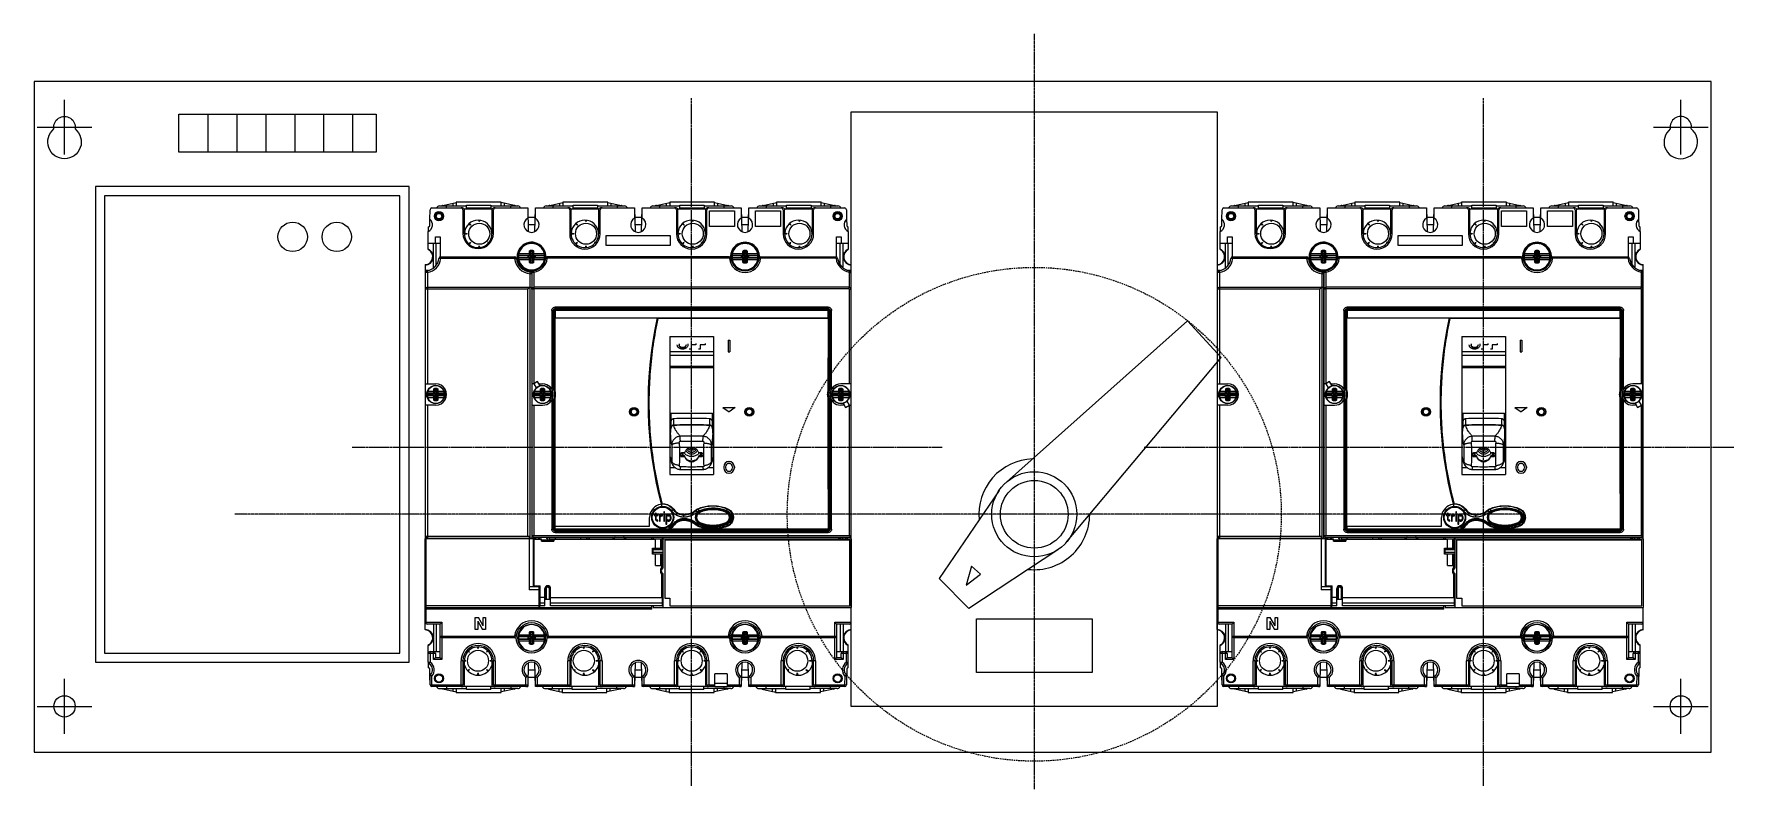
# Model space of a CAD drawing. Extents: x -279 to 279, y -124 to 124.
import ezdxf

# ---------------------------------------------------------------- set-up
doc = ezdxf.new("R2010")
doc.units = 0
for name, pattern in [('AXES2', [1.125, 0.75, -0.125, 0.125, -0.125]), ('CENTER2', [1.125, 0.75, -0.125, 0.125, -0.125]), ('HIDDENX2', [0.75, 0.5, -0.25])]:
    doc.linetypes.add(name, pattern=pattern)
doc.layers.add('AXE', color=80, linetype='AXES2')

msp = doc.modelspace()

# ---------------------------------------------------------------- linework, layer by layer
at = {"color": 6, "linetype": 'CENTER2', "ltscale": 0.008}
for p, q in [((49.28, 123.84), (49.28, -123.84)), ((209.23, -33.72), (-212.95, -33.72))]:
    msp.add_line(p, q, dxfattribs=at)
at = {"color": 6}
for p, q in [((-268.72, 84.28), (-268.72, 102.28)), ((261.28, 84.28), (261.28, 102.28)), ((-277.72, 93.28), (-259.72, 93.28)), ((252.28, 93.28), (270.28, 93.28)), ((-268.72, -105.72), (-268.72, -87.72)), ((261.28, -105.72), (261.28, -87.72)), ((-277.72, -96.72), (-259.72, -96.72)), ((252.28, -96.72), (270.28, -96.72))]:
    msp.add_line(p, q, dxfattribs=at)
at = {"color": 7}
for p, q in [((-221.73, 97.56), (-221.73, 85.11)), ((-212.23, 97.56), (-212.23, 85.11)), ((-202.74, 97.56), (-202.74, 85.11)), ((-193.24, 97.56), (-193.24, 85.11)), ((-183.75, 97.56), (-183.75, 85.11)), ((-174.26, 97.56), (-174.26, 85.11)), ((39.17, -24.08), (99.57, 29.78)), ((99.57, 29.78), (110.59, 17.71)), ((59.62, -43.1), (110.59, 17.71)), ((37.72, -25.88), (18.14, -54.83)), ((57, -45.35), (27.86, -64.65)), ((18.14, -54.83), (27.86, -64.65)), ((28.64, -50.78), (26.96, -56.93)), ((26.96, -56.93), (31.62, -53.39)), ((31.62, -53.39), (28.64, -50.78))]:
    msp.add_line(p, q, dxfattribs=at)
for p, q in [((-145.75, 67.44), (-136.93, 67.44)), ((-144.62, 67.61), (-140.28, 68.54)), ((-143.48, 66.77), (-143.48, 67.44)), ((-141.28, 67.44), (-141.28, 68.33)), ((-140.28, 68.72), (-140.28, 67.44)), ((-125.58, 68.72), (-140.28, 68.72)), ((-136.93, 66.46), (-136.93, 67.72)), ((-136.93, 67.72), (-128.93, 67.72)), ((-128.93, 67.72), (-128.93, 66.46)), ((-128.93, 67.44), (-120.1, 67.44)), ((-125.58, 67.44), (-125.58, 68.72)), ((-121.24, 67.6), (-125.58, 68.57)), ((-124.58, 68.34), (-124.58, 67.44)), ((-122.38, 66.77), (-122.38, 67.44)), ((-110.75, 67.44), (-101.93, 67.44)), ((-109.62, 67.61), (-105.28, 68.54)), ((-108.48, 66.77), (-108.48, 67.44)), ((-106.28, 67.44), (-106.28, 68.33)), ((-105.28, 68.72), (-105.28, 67.44)), ((-90.58, 68.72), (-105.28, 68.72)), ((-101.93, 66.46), (-101.93, 67.72)), ((-101.93, 67.72), (-93.93, 67.72)), ((-93.93, 67.72), (-93.93, 66.46)), ((-93.93, 67.44), (-85.1, 67.44)), ((-90.58, 67.44), (-90.58, 68.72)), ((-90.58, 68.57), (-86.24, 67.6)), ((-89.58, 68.34), (-89.58, 67.44)), ((-87.38, 66.77), (-87.38, 67.44)), ((-75.75, 67.44), (-66.93, 67.44)), ((-74.62, 67.61), (-70.28, 68.54)), ((-73.48, 66.77), (-73.48, 67.44)), ((-71.28, 67.44), (-71.28, 68.33)), ((-70.28, 68.72), (-70.28, 67.44)), ((-55.58, 68.72), (-70.28, 68.72)), ((-66.93, 66.46), (-66.93, 67.72)), ((-66.93, 67.72), (-58.93, 67.72)), ((-58.93, 67.72), (-58.93, 66.46)), ((-58.93, 67.44), (-50.1, 67.44)), ((-55.58, 67.44), (-55.58, 68.72)), ((-55.58, 68.57), (-51.24, 67.6)), ((-54.58, 68.34), (-54.58, 67.44)), ((-52.38, 66.77), (-52.38, 67.44)), ((-40.75, 67.44), (-31.93, 67.44)), ((-39.62, 67.61), (-35.28, 68.54)), ((-38.48, 66.77), (-38.48, 67.44)), ((-36.28, 67.44), (-36.28, 68.33)), ((-35.28, 68.72), (-35.28, 67.44)), ((-20.58, 68.72), (-35.28, 68.72)), ((-31.93, 66.46), (-31.93, 67.72)), ((-31.93, 67.72), (-23.93, 67.72)), ((-23.93, 67.72), (-23.93, 66.46)), ((-23.93, 67.44), (-15.1, 67.44)), ((-20.58, 67.44), (-20.58, 68.72)), ((-20.58, 68.57), (-16.24, 67.6)), ((-19.58, 68.34), (-19.58, 67.44)), ((-17.38, 66.77), (-17.38, 67.44)), ((113.95, 67.44), (122.77, 67.44)), ((115.08, 67.61), (119.42, 68.54)), ((116.22, 66.77), (116.22, 67.44)), ((118.42, 67.44), (118.42, 68.33)), ((119.42, 68.72), (119.42, 67.44)), ((134.12, 68.72), (119.42, 68.72)), ((122.77, 66.46), (122.77, 67.72)), ((122.77, 67.72), (130.77, 67.72)), ((130.77, 67.72), (130.77, 66.46)), ((130.77, 67.44), (139.6, 67.44)), ((134.12, 67.44), (134.12, 68.72)), ((138.46, 67.6), (134.12, 68.57)), ((135.12, 68.34), (135.12, 67.44)), ((137.32, 66.77), (137.32, 67.44)), ((148.95, 67.44), (157.77, 67.44)), ((150.08, 67.61), (154.42, 68.54)), ((151.22, 66.77), (151.22, 67.44)), ((153.42, 67.44), (153.42, 68.33)), ((154.42, 68.72), (154.42, 67.44)), ((169.12, 68.72), (154.42, 68.72)), ((157.77, 66.46), (157.77, 67.72)), ((157.77, 67.72), (165.77, 67.72)), ((165.77, 67.72), (165.77, 66.46)), ((165.77, 67.44), (174.6, 67.44)), ((169.12, 67.44), (169.12, 68.72)), ((169.12, 68.57), (173.46, 67.6)), ((170.12, 68.34), (170.12, 67.44)), ((172.32, 66.77), (172.32, 67.44)), ((183.95, 67.44), (192.77, 67.44)), ((185.08, 67.61), (189.42, 68.54)), ((186.22, 66.77), (186.22, 67.44)), ((188.42, 67.44), (188.42, 68.33)), ((189.42, 68.72), (189.42, 67.44)), ((204.12, 68.72), (189.42, 68.72)), ((192.77, 66.46), (192.77, 67.72)), ((192.77, 67.72), (200.77, 67.72)), ((200.77, 67.72), (200.77, 66.46)), ((200.77, 67.44), (209.6, 67.44)), ((204.12, 67.44), (204.12, 68.72)), ((204.12, 68.57), (208.46, 67.6)), ((205.12, 68.34), (205.12, 67.44)), ((207.32, 66.77), (207.32, 67.44)), ((218.95, 67.44), (227.77, 67.44)), ((220.08, 67.61), (224.42, 68.54)), ((221.22, 66.77), (221.22, 67.44)), ((223.42, 67.44), (223.42, 68.33)), ((224.42, 68.72), (224.42, 67.44)), ((239.12, 68.72), (224.42, 68.72)), ((227.77, 66.46), (227.77, 67.72)), ((227.77, 67.72), (235.77, 67.72)), ((235.77, 67.72), (235.77, 66.46)), ((235.77, 67.44), (244.6, 67.44)), ((239.12, 67.44), (239.12, 68.72)), ((239.12, 68.57), (243.46, 67.6)), ((240.12, 68.34), (240.12, 67.44)), ((242.32, 66.77), (242.32, 67.44)), ((-148.93, 61.01), (-148.89, 63.12)), ((-148.89, 63.12), (-148.84, 66.18)), ((-148.24, 66.77), (-138.67, 66.77)), ((-138.18, 66.77), (-138.67, 66.77)), ((-138.07, 66.17), (-138.07, 58.43)), ((-137.65, 66.46), (-128.5, 66.46)), ((-137.58, 58.27), (-137.58, 66.17)), ((-128.93, 66.72), (-136.93, 66.72)), ((-135.55, 61.15), (-136.05, 61.65)), ((-132.72, 62.32), (-132.72, 62.76)), ((-128.58, 66.17), (-128.58, 58.27)), ((-128.07, 58.43), (-128.07, 66.17)), ((-127.47, 66.77), (-127.98, 66.77)), ((-127.47, 66.77), (-116.82, 66.77)), ((-116.82, 66.77), (-116.82, 63.43)), ((-116.82, 66.55), (-116.63, 59)), ((-116.75, 63.77), (-114.4, 63.77)), ((-114.52, 59), (-114.32, 66.56)), ((-114.32, 63.43), (-114.32, 66.77)), ((-114.32, 66.77), (-103.67, 66.77)), ((-103.18, 66.77), (-103.67, 66.77)), ((-103.07, 66.17), (-103.07, 58.27)), ((-102.65, 66.46), (-93.5, 66.46)), ((-102.58, 58.27), (-102.58, 66.17)), ((-93.93, 66.72), (-101.93, 66.72)), ((-100.55, 61.15), (-101.05, 61.65)), ((-97.72, 62.32), (-97.72, 62.76)), ((-93.58, 66.17), (-93.58, 58.27)), ((-93.07, 58.27), (-93.07, 66.17)), ((-92.47, 66.77), (-92.98, 66.77)), ((-92.47, 66.77), (-81.82, 66.77)), ((-81.82, 66.77), (-81.82, 63.43)), ((-81.82, 66.54), (-81.63, 59)), ((-81.75, 63.77), (-79.4, 63.77)), ((-79.52, 59), (-79.32, 66.56)), ((-79.32, 63.43), (-79.32, 66.77)), ((-79.32, 66.77), (-68.67, 66.77)), ((-68.18, 66.77), (-68.67, 66.77)), ((-68.08, 66.18), (-68.08, 58.26)), ((-67.65, 66.46), (-58.5, 66.46)), ((-67.58, 58.27), (-67.58, 66.17)), ((-58.93, 66.72), (-66.93, 66.72)), ((-65.55, 61.15), (-66.05, 61.65)), ((-62.72, 62.32), (-62.72, 62.76)), ((-58.58, 66.17), (-58.58, 58.27)), ((-58.08, 58.29), (-58.08, 66.16)), ((-57.47, 66.77), (-57.98, 66.77)), ((-57.47, 66.77), (-46.82, 66.77)), ((-57.17, 60.72), (-57.17, 65.82)), ((-57.17, 65.82), (-48.97, 65.82)), ((-48.97, 65.82), (-48.97, 60.72)), ((-46.82, 66.77), (-46.82, 63.43)), ((-46.82, 66.54), (-46.63, 59)), ((-46.75, 63.77), (-44.4, 63.77)), ((-44.52, 59), (-44.32, 66.56)), ((-44.32, 63.43), (-44.32, 66.77)), ((-44.32, 66.77), (-33.67, 66.77)), ((-42.17, 60.72), (-42.17, 65.82)), ((-42.17, 65.82), (-33.97, 65.82)), ((-33.97, 65.82), (-33.97, 60.72)), ((-33.18, 66.77), (-33.67, 66.77)), ((-33.07, 66.17), (-33.07, 58.27)), ((-32.67, 66.49), (-32.58, 66.17)), ((-32.66, 66.46), (-23.5, 66.46)), ((-32.58, 58.27), (-32.58, 66.17)), ((-23.93, 66.72), (-31.93, 66.72)), ((-30.55, 61.15), (-31.05, 61.65)), ((-27.72, 62.32), (-27.72, 62.76)), ((-23.58, 66.17), (-23.58, 58.27)), ((-23.3, 66.67), (-22.98, 66.77)), ((-23.07, 58.27), (-23.07, 66.17)), ((-22.47, 66.77), (-22.98, 66.77)), ((-22.47, 66.77), (-12.91, 66.77)), ((-12.31, 66.18), (-12.25, 63.12)), ((-12.25, 63.12), (-12.22, 61.01)), ((110.77, 61.01), (110.81, 63.12)), ((110.81, 63.12), (110.86, 66.18)), ((111.46, 66.77), (121.03, 66.77)), ((121.52, 66.77), (121.03, 66.77)), ((121.63, 66.17), (121.63, 58.43)), ((122.05, 66.46), (131.2, 66.46)), ((122.12, 58.27), (122.12, 66.17)), ((130.77, 66.72), (122.77, 66.72)), ((124.15, 61.15), (123.65, 61.65)), ((126.98, 62.32), (126.98, 62.76)), ((131.12, 66.17), (131.12, 58.27)), ((131.63, 58.43), (131.63, 66.17)), ((132.23, 66.77), (131.72, 66.77)), ((132.23, 66.77), (142.88, 66.77)), ((142.88, 66.77), (142.88, 63.43)), ((142.88, 66.55), (143.07, 59)), ((142.95, 63.77), (145.3, 63.77)), ((145.18, 59), (145.38, 66.56)), ((145.38, 63.43), (145.38, 66.77)), ((145.38, 66.77), (156.03, 66.77)), ((156.52, 66.77), (156.03, 66.77)), ((156.63, 66.17), (156.63, 58.27)), ((157.05, 66.46), (166.2, 66.46)), ((157.12, 58.27), (157.12, 66.17)), ((165.77, 66.72), (157.77, 66.72)), ((159.15, 61.15), (158.65, 61.65)), ((161.98, 62.32), (161.98, 62.76)), ((166.12, 66.17), (166.12, 58.27)), ((166.63, 58.27), (166.63, 66.17)), ((167.23, 66.77), (166.72, 66.77)), ((167.23, 66.77), (177.88, 66.77)), ((177.88, 66.77), (177.88, 63.43)), ((177.88, 66.54), (178.07, 59)), ((177.95, 63.77), (180.3, 63.77)), ((180.18, 59), (180.38, 66.56)), ((180.38, 63.43), (180.38, 66.77)), ((180.38, 66.77), (191.03, 66.77)), ((191.52, 66.77), (191.03, 66.77)), ((191.62, 66.18), (191.62, 58.26)), ((192.05, 66.46), (201.2, 66.46)), ((192.12, 58.27), (192.12, 66.17)), ((200.77, 66.72), (192.77, 66.72)), ((194.15, 61.15), (193.65, 61.65)), ((196.98, 62.32), (196.98, 62.76)), ((201.12, 66.17), (201.12, 58.27)), ((201.62, 58.29), (201.62, 66.16)), ((202.23, 66.77), (201.72, 66.77)), ((202.23, 66.77), (212.88, 66.77)), ((202.53, 60.72), (202.53, 65.82)), ((202.53, 65.82), (210.73, 65.82)), ((210.73, 65.82), (210.73, 60.72)), ((212.88, 66.77), (212.88, 63.43)), ((212.88, 66.54), (213.07, 59)), ((212.95, 63.77), (215.3, 63.77)), ((215.18, 59), (215.38, 66.56)), ((215.38, 63.43), (215.38, 66.77)), ((215.38, 66.77), (226.03, 66.77)), ((217.53, 60.72), (217.53, 65.82)), ((217.53, 65.82), (225.73, 65.82)), ((225.73, 65.82), (225.73, 60.72)), ((226.52, 66.77), (226.03, 66.77)), ((226.63, 66.17), (226.63, 58.27)), ((227.03, 66.49), (227.12, 66.17)), ((227.04, 66.46), (236.2, 66.46)), ((227.12, 58.27), (227.12, 66.17)), ((235.77, 66.72), (227.77, 66.72)), ((229.15, 61.15), (228.65, 61.65)), ((231.98, 62.32), (231.98, 62.76)), ((236.12, 66.17), (236.12, 58.27)), ((236.4, 66.67), (236.72, 66.77)), ((236.63, 58.27), (236.63, 66.17)), ((237.23, 66.77), (236.72, 66.77)), ((237.23, 66.77), (246.79, 66.77)), ((247.39, 66.18), (247.45, 63.12)), ((247.45, 63.12), (247.48, 61.01)), ((-149.42, 60.62), (-149.42, 59.05)), ((-149.42, 60.62), (-149.33, 60.62)), ((-149.42, 53.27), (-149.42, 59.05)), ((-147.07, 55.27), (-147.07, 57.27)), ((-147.07, 57.27), (-145.57, 57.27)), ((-145.57, 57.27), (-145.57, 50.72)), ((-136.72, 58.32), (-137.58, 58.32)), ((-129.89, 61.15), (-129.74, 61.3)), ((-128.72, 58.32), (-128.58, 58.32)), ((-114.46, 61.27), (-116.69, 61.27)), ((-101.72, 58.32), (-102.58, 58.32)), ((-94.89, 61.15), (-94.74, 61.3)), ((-93.72, 58.32), (-93.58, 58.32)), ((-91.07, 54.42), (-91.07, 57.72)), ((-91.07, 57.72), (-70.07, 57.72)), ((-79.46, 61.27), (-81.69, 61.27)), ((-70.07, 57.72), (-70.07, 54.42)), ((-66.72, 58.32), (-67.58, 58.32)), ((-59.89, 61.15), (-59.74, 61.3)), ((-58.72, 58.32), (-58.58, 58.32)), ((-48.97, 60.72), (-57.17, 60.72)), ((-44.46, 61.27), (-46.69, 61.27)), ((-33.97, 60.72), (-42.17, 60.72)), ((-31.72, 58.32), (-32.58, 58.32)), ((-24.89, 61.15), (-24.74, 61.3)), ((-23.72, 58.32), (-23.58, 58.32)), ((-15.57, 50.77), (-15.57, 57.27)), ((-15.57, 57.27), (-14.07, 57.27)), ((-14.07, 57.27), (-14.07, 55.27)), ((-11.82, 60.62), (-11.72, 60.62)), ((-11.72, 59.05), (-11.72, 60.62)), ((-11.72, 59.05), (-11.72, 53.27)), ((110.28, 60.62), (110.28, 59.05)), ((110.28, 60.62), (110.37, 60.62)), ((110.28, 53.27), (110.28, 59.05)), ((112.63, 55.27), (112.63, 57.27)), ((112.63, 57.27), (114.13, 57.27)), ((114.13, 57.27), (114.13, 50.72)), ((122.98, 58.32), (122.12, 58.32)), ((129.81, 61.15), (129.96, 61.3)), ((130.98, 58.32), (131.12, 58.32)), ((145.24, 61.27), (143.01, 61.27)), ((157.98, 58.32), (157.12, 58.32)), ((164.81, 61.15), (164.96, 61.3)), ((165.98, 58.32), (166.12, 58.32)), ((168.63, 54.42), (168.63, 57.72)), ((168.63, 57.72), (189.63, 57.72)), ((180.24, 61.27), (178.01, 61.27)), ((189.63, 57.72), (189.63, 54.42)), ((192.98, 58.32), (192.12, 58.32)), ((199.81, 61.15), (199.96, 61.3)), ((200.98, 58.32), (201.12, 58.32)), ((210.73, 60.72), (202.53, 60.72)), ((215.24, 61.27), (213.01, 61.27)), ((225.73, 60.72), (217.53, 60.72)), ((227.98, 58.32), (227.12, 58.32)), ((234.81, 61.15), (234.96, 61.3)), ((235.98, 58.32), (236.12, 58.32)), ((244.13, 50.77), (244.13, 57.27)), ((244.13, 57.27), (245.63, 57.27)), ((245.63, 57.27), (245.63, 55.27)), ((247.88, 60.62), (247.98, 60.62)), ((247.98, 59.05), (247.98, 60.62)), ((247.98, 59.05), (247.98, 53.27)), ((-149.42, 55.27), (-145.57, 55.27)), ((-149.42, 53.27), (-149.42, 53.1)), ((-147.72, 47.07), (-147.72, 55.27)), ((-146.82, 47.98), (-146.82, 55.27)), ((-145.33, 50.77), (-121.14, 50.77)), ((-135.55, 55.49), (-136.1, 54.94)), ((-132.72, 53.79), (-132.72, 54.32)), ((-129.7, 55.3), (-129.89, 55.49)), ((-121.14, 50.77), (-121.14, 50.17)), ((-120.06, 50.45), (-120.06, 51.08)), ((-119.81, 51.07), (-120.06, 51.08)), ((-119.81, 50.47), (-120.06, 50.45)), ((-119.8, 51.7), (-119.97, 51.74)), ((-116.52, 51.07), (-119.81, 51.07)), ((-119.81, 50.47), (-116.52, 50.47)), ((-116.47, 51.17), (-119.77, 51.17)), ((-119.77, 50.37), (-116.47, 50.37)), ((-116.7, 50.37), (-116.7, 51.17)), ((-116.61, 50.47), (-116.61, 51.07)), ((-116.59, 51.07), (-116.59, 50.47)), ((-116.53, 51.07), (-116.53, 50.47)), ((-116.44, 50.38), (-114.71, 51.15)), ((-114.71, 50.38), (-116.44, 51.15)), ((-116.37, 50.45), (-114.78, 51.09)), ((-114.78, 50.45), (-116.37, 51.09)), ((-116.24, 51.67), (-115.97, 51.67)), ((-115.97, 51.67), (-115.97, 52.47)), ((-115.96, 49.9), (-115.19, 51.63)), ((-115.19, 49.9), (-115.96, 51.63)), ((-115.89, 49.97), (-115.25, 51.56)), ((-115.25, 49.97), (-115.89, 51.56)), ((-115.87, 52.63), (-115.87, 51.71)), ((-115.27, 51.78), (-115.87, 51.78)), ((-115.27, 51.74), (-115.87, 51.74)), ((-115.27, 51.71), (-115.27, 52.63)), ((-115.17, 52.47), (-115.17, 51.67)), ((-114.91, 51.67), (-115.17, 51.67)), ((-111.37, 51.17), (-114.67, 51.17)), ((-114.67, 50.37), (-111.37, 50.37)), ((-111.33, 51.07), (-114.63, 51.07)), ((-114.63, 50.47), (-111.33, 50.47)), ((-114.61, 50.47), (-114.61, 51.07)), ((-114.56, 50.47), (-114.56, 51.07)), ((-114.54, 51.07), (-114.54, 50.47)), ((-114.44, 51.17), (-114.44, 50.37)), ((-111.34, 51.7), (-111.18, 51.74)), ((-111.33, 51.07), (-111.08, 51.08)), ((-111.33, 50.47), (-111.08, 50.45)), ((-111.08, 51.08), (-111.08, 50.45)), ((-110.44, 50.18), (-110.93, 50.24)), ((-110.57, 50.72), (-110.57, 50.77)), ((-50.79, 50.77), (-110.57, 50.77)), ((-110.34, 50.27), (-110.34, 50.77)), ((-50.79, 50.27), (-110.34, 50.27)), ((-100.55, 55.49), (-101.1, 54.94)), ((-97.72, 53.79), (-97.72, 54.32)), ((-94.7, 55.3), (-94.89, 55.49)), ((-70.07, 54.42), (-91.07, 54.42)), ((-65.55, 55.49), (-66.1, 54.94)), ((-62.72, 53.79), (-62.72, 54.32)), ((-59.7, 55.3), (-59.89, 55.49)), ((-50.79, 50.27), (-50.79, 50.77)), ((-50.69, 50.18), (-50.19, 50.24)), ((-50.06, 50.45), (-50.06, 51.08)), ((-49.81, 51.07), (-50.06, 51.08)), ((-49.81, 50.47), (-50.06, 50.45)), ((-49.8, 51.7), (-49.97, 51.74)), ((-46.52, 51.07), (-49.81, 51.07)), ((-49.81, 50.47), (-46.52, 50.47)), ((-46.47, 51.17), (-49.77, 51.17)), ((-49.77, 50.37), (-46.47, 50.37)), ((-46.7, 50.37), (-46.7, 51.17)), ((-46.61, 50.47), (-46.61, 51.07)), ((-46.59, 51.07), (-46.59, 50.47)), ((-46.53, 51.07), (-46.53, 50.47)), ((-46.44, 50.38), (-44.71, 51.15)), ((-44.71, 50.38), (-46.44, 51.15)), ((-46.37, 50.45), (-44.78, 51.09)), ((-44.78, 50.45), (-46.37, 51.09)), ((-46.24, 51.67), (-45.97, 51.67)), ((-45.97, 51.67), (-45.97, 52.47)), ((-45.96, 49.9), (-45.19, 51.63)), ((-45.19, 49.9), (-45.96, 51.63)), ((-45.89, 49.97), (-45.25, 51.56)), ((-45.25, 49.97), (-45.89, 51.56)), ((-45.87, 52.63), (-45.87, 51.71)), ((-45.27, 51.78), (-45.87, 51.78)), ((-45.27, 51.74), (-45.87, 51.74)), ((-45.27, 51.71), (-45.27, 52.63)), ((-45.17, 52.47), (-45.17, 51.67)), ((-44.91, 51.67), (-45.17, 51.67)), ((-41.37, 51.17), (-44.67, 51.17)), ((-44.67, 50.37), (-41.37, 50.37)), ((-41.33, 51.07), (-44.63, 51.07)), ((-44.63, 50.47), (-41.33, 50.47)), ((-44.61, 50.47), (-44.61, 51.07)), ((-44.56, 50.47), (-44.56, 51.07)), ((-44.54, 51.07), (-44.54, 50.47)), ((-44.44, 51.17), (-44.44, 50.37)), ((-41.34, 51.7), (-41.18, 51.74)), ((-41.33, 51.07), (-41.08, 51.08)), ((-41.33, 50.47), (-41.08, 50.45)), ((-41.08, 51.08), (-41.08, 50.45)), ((-40.46, 50.18), (-40.95, 50.24)), ((-40.36, 50.27), (-40.36, 50.77)), ((-40.36, 50.77), (-15.57, 50.77)), ((-15.81, 50.27), (-40.36, 50.27)), ((-30.55, 55.49), (-31.1, 54.94)), ((-27.72, 53.79), (-27.72, 54.32)), ((-24.7, 55.3), (-24.89, 55.49)), ((-15.81, 50.27), (-15.81, 50.77)), ((-15.71, 50.18), (-15.21, 50.24)), ((-15.57, 55.27), (-11.72, 55.27)), ((-15.57, 50.77), (-15.57, 50.72)), ((-14.32, 47.99), (-14.32, 55.27)), ((-13.42, 47.07), (-13.42, 55.27)), ((-11.72, 53.1), (-11.72, 53.27)), ((110.28, 55.27), (114.13, 55.27)), ((110.28, 53.27), (110.28, 53.1)), ((111.98, 47.07), (111.98, 55.27)), ((112.88, 47.98), (112.88, 55.27)), ((114.37, 50.77), (138.56, 50.77)), ((124.15, 55.49), (123.6, 54.94)), ((126.98, 53.79), (126.98, 54.32)), ((130, 55.3), (129.81, 55.49)), ((138.56, 50.77), (138.56, 50.17)), ((139.64, 50.45), (139.64, 51.08)), ((139.89, 51.07), (139.64, 51.08)), ((139.89, 50.47), (139.64, 50.45)), ((139.9, 51.7), (139.73, 51.74)), ((143.18, 51.07), (139.89, 51.07)), ((139.89, 50.47), (143.18, 50.47)), ((143.23, 51.17), (139.93, 51.17)), ((139.93, 50.37), (143.23, 50.37)), ((143, 50.37), (143, 51.17)), ((143.09, 50.47), (143.09, 51.07)), ((143.11, 51.07), (143.11, 50.47)), ((143.17, 51.07), (143.17, 50.47)), ((143.26, 50.38), (144.99, 51.15)), ((144.99, 50.38), (143.26, 51.15)), ((143.33, 50.45), (144.92, 51.09)), ((144.92, 50.45), (143.33, 51.09)), ((143.46, 51.67), (143.73, 51.67)), ((143.73, 51.67), (143.73, 52.47)), ((143.74, 49.9), (144.51, 51.63)), ((144.51, 49.9), (143.74, 51.63)), ((143.81, 49.97), (144.45, 51.56)), ((144.45, 49.97), (143.81, 51.56)), ((143.83, 52.63), (143.83, 51.71)), ((144.43, 51.78), (143.83, 51.78)), ((144.43, 51.74), (143.83, 51.74)), ((144.43, 51.71), (144.43, 52.63)), ((144.53, 52.47), (144.53, 51.67)), ((144.79, 51.67), (144.53, 51.67)), ((148.33, 51.17), (145.03, 51.17)), ((145.03, 50.37), (148.33, 50.37)), ((148.37, 51.07), (145.07, 51.07)), ((145.07, 50.47), (148.37, 50.47)), ((145.09, 50.47), (145.09, 51.07)), ((145.14, 50.47), (145.14, 51.07)), ((145.16, 51.07), (145.16, 50.47)), ((145.26, 51.17), (145.26, 50.37)), ((148.36, 51.7), (148.52, 51.74)), ((148.37, 51.07), (148.62, 51.08)), ((148.37, 50.47), (148.62, 50.45)), ((148.62, 51.08), (148.62, 50.45)), ((149.26, 50.18), (148.77, 50.24)), ((149.13, 50.72), (149.13, 50.77)), ((208.91, 50.77), (149.13, 50.77)), ((149.36, 50.27), (149.36, 50.77)), ((208.91, 50.27), (149.36, 50.27)), ((159.15, 55.49), (158.6, 54.94)), ((161.98, 53.79), (161.98, 54.32)), ((165, 55.3), (164.81, 55.49)), ((189.63, 54.42), (168.63, 54.42)), ((194.15, 55.49), (193.6, 54.94)), ((196.98, 53.79), (196.98, 54.32)), ((200, 55.3), (199.81, 55.49)), ((208.91, 50.27), (208.91, 50.77)), ((209.01, 50.18), (209.51, 50.24)), ((209.64, 50.45), (209.64, 51.08)), ((209.89, 51.07), (209.64, 51.08)), ((209.89, 50.47), (209.64, 50.45)), ((209.9, 51.7), (209.73, 51.74)), ((213.18, 51.07), (209.89, 51.07)), ((209.89, 50.47), (213.18, 50.47)), ((213.23, 51.17), (209.93, 51.17)), ((209.93, 50.37), (213.23, 50.37)), ((213, 50.37), (213, 51.17)), ((213.09, 50.47), (213.09, 51.07)), ((213.11, 51.07), (213.11, 50.47)), ((213.17, 51.07), (213.17, 50.47)), ((213.26, 50.38), (214.99, 51.15)), ((214.99, 50.38), (213.26, 51.15)), ((213.33, 50.45), (214.92, 51.09)), ((214.92, 50.45), (213.33, 51.09)), ((213.46, 51.67), (213.73, 51.67)), ((213.73, 51.67), (213.73, 52.47)), ((213.74, 49.9), (214.51, 51.63)), ((214.51, 49.9), (213.74, 51.63)), ((213.81, 49.97), (214.45, 51.56)), ((214.45, 49.97), (213.81, 51.56)), ((213.83, 52.63), (213.83, 51.71)), ((214.43, 51.78), (213.83, 51.78)), ((214.43, 51.74), (213.83, 51.74)), ((214.43, 51.71), (214.43, 52.63)), ((214.53, 52.47), (214.53, 51.67)), ((214.79, 51.67), (214.53, 51.67)), ((218.33, 51.17), (215.03, 51.17)), ((215.03, 50.37), (218.33, 50.37)), ((218.37, 51.07), (215.07, 51.07)), ((215.07, 50.47), (218.37, 50.47)), ((215.09, 50.47), (215.09, 51.07)), ((215.14, 50.47), (215.14, 51.07)), ((215.16, 51.07), (215.16, 50.47)), ((215.26, 51.17), (215.26, 50.37)), ((218.36, 51.7), (218.52, 51.74)), ((218.37, 51.07), (218.62, 51.08)), ((218.37, 50.47), (218.62, 50.45)), ((218.62, 51.08), (218.62, 50.45)), ((219.24, 50.18), (218.75, 50.24)), ((219.34, 50.27), (219.34, 50.77)), ((219.34, 50.77), (244.13, 50.77)), ((243.89, 50.27), (219.34, 50.27)), ((229.15, 55.49), (228.6, 54.94)), ((231.98, 53.79), (231.98, 54.32)), ((235, 55.3), (234.81, 55.49)), ((243.89, 50.27), (243.89, 50.77)), ((243.99, 50.18), (244.49, 50.24)), ((244.13, 55.27), (247.98, 55.27)), ((244.13, 50.77), (244.13, 50.72)), ((245.38, 47.99), (245.38, 55.27)), ((246.28, 47.07), (246.28, 55.27)), ((247.98, 53.1), (247.98, 53.27)), ((-150.42, 48.17), (-150.42, 48.02)), ((-150.42, 48.02), (-150.42, -40.63)), ((-149.32, 46.27), (-150.42, 46.27)), ((-150.32, -40.93), (-150.32, 45.56)), ((-149.82, 46.16), (-149.72, 45.56)), ((-149.72, 45.56), (-149.72, 45.58)), ((-149.72, 45.56), (-149.72, 40.77)), ((-145.33, 50.16), (-145.37, 50.17)), ((-121.14, 50.17), (-145.33, 50.17)), ((-119.8, 49.83), (-119.97, 49.8)), ((-116.24, 49.87), (-115.97, 49.87)), ((-116.02, 45.19), (-115.98, 45.78)), ((-116.02, 40.77), (-116.02, 45.19)), ((-115.42, 45.19), (-116.02, 45.19)), ((-115.97, 49.06), (-115.97, 49.87)), ((-115.87, 49.82), (-115.87, 48.9)), ((-115.87, 49.79), (-115.27, 49.79)), ((-115.87, 49.75), (-115.27, 49.75)), ((-115.42, -41.53), (-115.42, 45.19)), ((-115.32, -40.63), (-115.32, 45.57)), ((-114.82, 45.57), (-115.32, 45.57)), ((-115.27, 48.9), (-115.27, 49.82)), ((-115.17, 49.87), (-115.17, 49.06)), ((-114.91, 49.87), (-115.17, 49.87)), ((-114.74, 45.67), (-114.82, 46.16)), ((-114.82, 45.57), (-114.82, 40.76)), ((-111.34, 49.83), (-111.18, 49.8)), ((-49.8, 49.83), (-49.97, 49.8)), ((-46.24, 49.87), (-45.97, 49.87)), ((-45.97, 49.06), (-45.97, 49.87)), ((-45.87, 49.82), (-45.87, 48.9)), ((-45.87, 49.79), (-45.27, 49.79)), ((-45.87, 49.75), (-45.27, 49.75)), ((-45.27, 48.9), (-45.27, 49.82)), ((-45.17, 49.87), (-45.17, 49.06)), ((-44.91, 49.87), (-45.17, 49.87)), ((-41.34, 49.83), (-41.18, 49.8)), ((-10.72, 46.27), (-11.82, 46.27)), ((-11.41, 45.67), (-11.33, 46.16)), ((-11.32, 45.57), (-10.82, 45.57)), ((-11.32, 40.76), (-11.32, 45.57)), ((-10.82, -40.63), (-10.82, 45.57)), ((-10.72, 48.02), (-10.72, 48.17)), ((-10.72, -40.63), (-10.72, 48.02)), ((109.28, 48.17), (109.28, 48.02)), ((109.28, 48.02), (109.28, -40.63)), ((110.38, 46.27), (109.28, 46.27)), ((109.38, -40.93), (109.38, 45.56)), ((109.88, 46.16), (109.98, 45.56)), ((109.98, 45.56), (109.98, 45.58)), ((109.98, 45.56), (109.98, 40.77)), ((114.37, 50.16), (114.33, 50.17)), ((138.56, 50.17), (114.37, 50.17)), ((139.9, 49.83), (139.73, 49.8)), ((143.46, 49.87), (143.73, 49.87)), ((143.68, 45.19), (143.72, 45.78)), ((143.68, 40.77), (143.68, 45.19)), ((144.28, 45.19), (143.68, 45.19)), ((143.73, 49.06), (143.73, 49.87)), ((143.83, 49.82), (143.83, 48.9)), ((143.83, 49.79), (144.43, 49.79)), ((143.83, 49.75), (144.43, 49.75)), ((144.28, -41.53), (144.28, 45.19)), ((144.38, -40.63), (144.38, 45.57)), ((144.88, 45.57), (144.38, 45.57)), ((144.43, 48.9), (144.43, 49.82)), ((144.53, 49.87), (144.53, 49.06)), ((144.79, 49.87), (144.53, 49.87)), ((144.96, 45.67), (144.88, 46.16)), ((144.88, 45.57), (144.88, 40.76)), ((148.36, 49.83), (148.52, 49.8)), ((209.9, 49.83), (209.73, 49.8)), ((213.46, 49.87), (213.73, 49.87)), ((213.73, 49.06), (213.73, 49.87)), ((213.83, 49.82), (213.83, 48.9)), ((213.83, 49.79), (214.43, 49.79)), ((213.83, 49.75), (214.43, 49.75)), ((214.43, 48.9), (214.43, 49.82)), ((214.53, 49.87), (214.53, 49.06)), ((214.79, 49.87), (214.53, 49.87)), ((218.36, 49.83), (218.52, 49.8)), ((248.98, 46.27), (247.88, 46.27)), ((248.29, 45.67), (248.37, 46.16)), ((248.38, 45.57), (248.88, 45.57)), ((248.38, 40.76), (248.38, 45.57)), ((248.88, -40.63), (248.88, 45.57)), ((248.98, 48.02), (248.98, 48.17)), ((248.98, -40.63), (248.98, 48.02)), ((-149.72, 40.16), (-150.32, 40.16)), ((-149.72, 40.77), (-149.72, 40.17)), ((-149.72, 40.77), (-116.03, 40.77)), ((-149.72, 40.17), (-149.72, 9.07)), ((-116.89, 40.17), (-149.72, 40.17)), ((-116.77, 40.17), (-116.89, 40.17)), ((-116.77, -40.93), (-116.77, 40.17)), ((-116.17, 40.77), (-116.17, -41.53)), ((-115.42, 40.47), (-115.32, 40.47)), ((-115.32, 40.17), (-115.42, 40.17)), ((-114.82, 40.17), (-115.32, 40.17)), ((-114.82, 40.17), (-114.82, 9.12)), ((-114.72, 40.27), (-114.72, 40.77)), ((-11.42, 40.77), (-114.72, 40.77)), ((-11.42, 40.27), (-114.72, 40.27)), ((-11.42, 40.27), (-11.42, 40.77)), ((-11.32, 40.17), (-10.82, 40.17)), ((-11.32, 9.07), (-11.32, 40.17)), ((109.98, 40.16), (109.38, 40.16)), ((109.98, 40.77), (109.98, 40.17)), ((109.98, 40.77), (143.67, 40.77)), ((109.98, 40.17), (109.98, 9.07)), ((142.81, 40.17), (109.98, 40.17)), ((142.93, 40.17), (142.81, 40.17)), ((142.93, -40.93), (142.93, 40.17)), ((143.53, 40.77), (143.53, -41.53)), ((144.28, 40.47), (144.38, 40.47)), ((144.38, 40.17), (144.28, 40.17)), ((144.88, 40.17), (144.38, 40.17)), ((144.88, 40.17), (144.88, 9.12)), ((144.98, 40.27), (144.98, 40.77)), ((248.28, 40.77), (144.98, 40.77)), ((248.28, 40.27), (144.98, 40.27)), ((248.28, 40.27), (248.28, 40.77)), ((248.38, 40.17), (248.88, 40.17)), ((248.38, 9.07), (248.38, 40.17)), ((-18.3, 34.25), (-107.85, 34.25)), ((-107.57, 33.47), (-107.85, 33.75)), ((-18.29, 33.75), (-107.85, 33.75)), ((-18.57, 33.47), (-107.57, 33.47)), ((-18.29, 33.75), (-18.57, 33.47)), ((-18.57, 33.17), (-18.57, 33.47)), ((-18.29, 34.25), (-18.29, 33.75)), ((241.4, 34.25), (151.85, 34.25)), ((152.13, 33.47), (151.85, 33.75)), ((241.41, 33.75), (151.85, 33.75)), ((241.13, 33.47), (152.13, 33.47)), ((241.41, 33.75), (241.13, 33.47)), ((241.13, 33.17), (241.13, 33.47)), ((241.41, 34.25), (241.41, 33.75)), ((-108.95, 33.15), (-108.45, 33.15)), ((-108.95, 33.14), (-108.95, 7.33)), ((-108.45, 33.15), (-108.45, 7.47)), ((-108.17, 32.87), (-108.45, 33.15)), ((-108.18, 6.84), (-108.18, 30.77)), ((-108.18, 30.77), (-108.17, 30.77)), ((-108.17, 32.87), (-108.17, 30.77)), ((-107.87, 32.87), (-108.17, 32.87)), ((-108.15, 30.77), (-18.29, 30.77)), ((-107.88, 6.89), (-107.88, 30.77)), ((-107.87, 32.87), (-107.87, 30.77)), ((-18.57, 33.17), (-107.58, 33.17)), ((-18.29, 30.51), (-74.15, 30.51)), ((-18.29, 30.51), (-18.29, 30.77)), ((-18.28, 32.87), (-17.98, 32.87)), ((-18.28, 30.77), (-18.28, 32.87)), ((-17.99, 30.47), (-17.98, 30.47)), ((-17.69, 33.15), (-17.98, 32.87)), ((-17.98, 32.87), (-17.98, 30.47)), ((-17.19, 33.15), (-17.69, 33.15)), ((-17.69, 7.47), (-17.69, 33.15)), ((-17.19, 7.33), (-17.19, 33.14)), ((150.75, 33.15), (151.25, 33.15)), ((150.75, 33.14), (150.75, 7.33)), ((151.25, 33.15), (151.25, 7.47)), ((151.53, 32.87), (151.25, 33.15)), ((151.52, 6.84), (151.52, 30.77)), ((151.52, 30.77), (151.53, 30.77)), ((151.53, 32.87), (151.53, 30.77)), ((151.83, 32.87), (151.53, 32.87)), ((151.55, 30.77), (241.41, 30.77)), ((151.82, 6.89), (151.82, 30.77)), ((151.83, 32.87), (151.83, 30.77)), ((241.13, 33.17), (152.12, 33.17)), ((241.41, 30.51), (185.55, 30.51)), ((241.41, 30.51), (241.41, 30.77)), ((241.42, 32.87), (241.72, 32.87)), ((241.42, 30.77), (241.42, 32.87)), ((241.71, 30.47), (241.72, 30.47)), ((242.01, 33.15), (241.72, 32.87)), ((241.72, 32.87), (241.72, 30.47)), ((242.51, 33.15), (242.01, 33.15)), ((242.01, 7.47), (242.01, 33.15)), ((242.51, 7.33), (242.51, 33.14)), ((-70.2, 24.58), (-70.2, -20.63)), ((-70.2, 24.58), (-55.95, 24.58)), ((-61.65, 22.33), (-61.65, 21.82)), ((-58.65, 22.33), (-58.65, 21.82)), ((-55.95, 24.58), (-55.95, -20.63)), ((-51.12, 23.39), (-51.12, 19.59)), ((-51.12, 23.39), (-50.52, 23.39)), ((-50.52, 23.39), (-50.52, 19.59)), ((189.5, 24.58), (189.5, -20.63)), ((189.5, 24.58), (203.75, 24.58)), ((198.05, 22.33), (198.05, 21.82)), ((201.05, 22.33), (201.05, 21.82)), ((203.75, 24.58), (203.75, -20.63)), ((208.58, 23.39), (208.58, 19.59)), ((208.58, 23.39), (209.18, 23.39)), ((209.18, 23.39), (209.18, 19.59)), ((-55.95, 19.6), (-70.2, 19.6)), ((-55.95, 18.42), (-70.2, 18.42)), ((-67.2, 22.25), (-67.2, 21.91)), ((-66.1, 20.98), (-66.1, 20.87)), ((-66, 20.98), (-66.1, 20.98)), ((-66, 20.87), (-66.1, 20.87)), ((-66, 20.47), (-66.1, 20.47)), ((-66, 20.87), (-66, 20.98)), ((-64.3, 22.24), (-64.3, 21.91)), ((-63.25, 20.47), (-63.85, 20.47)), ((-63.25, 21.82), (-63.25, 20.47)), ((-61.65, 21.82), (-63.25, 21.82)), ((-60.25, 20.47), (-60.85, 20.47)), ((-60.25, 21.82), (-60.25, 20.47)), ((-58.65, 21.82), (-60.25, 21.82)), ((-51.12, 19.59), (-50.52, 19.59)), ((203.75, 19.6), (189.5, 19.6)), ((203.75, 18.42), (189.5, 18.42)), ((192.5, 22.25), (192.5, 21.91)), ((193.6, 20.98), (193.6, 20.87)), ((193.7, 20.98), (193.6, 20.98)), ((193.7, 20.87), (193.6, 20.87)), ((193.7, 20.47), (193.6, 20.47)), ((193.7, 20.87), (193.7, 20.98)), ((195.4, 22.24), (195.4, 21.91)), ((196.45, 20.47), (195.85, 20.47)), ((196.45, 21.82), (196.45, 20.47)), ((198.05, 21.82), (196.45, 21.82)), ((199.45, 20.47), (198.85, 20.47)), ((199.45, 21.82), (199.45, 20.47)), ((201.05, 21.82), (199.45, 21.82)), ((208.58, 19.59), (209.18, 19.59)), ((-55.95, 14.78), (-70.2, 14.78)), ((-70.2, 14.38), (-55.95, 14.38)), ((203.75, 14.78), (189.5, 14.78)), ((189.5, 14.38), (203.75, 14.38)), ((-150.32, 9.07), (-146.97, 9.07)), ((-149.71, 5.82), (-149.96, 5.84)), ((-149.67, 6.55), (-149.79, 6.59)), ((-149.71, 5.82), (-148.01, 5.82)), ((-147.87, 5.97), (-149.65, 5.97)), ((-148.14, 5.17), (-148.14, 5.97)), ((-148, 5.32), (-148, 5.82)), ((-147.99, 5.82), (-147.99, 5.32)), ((-147.91, 5.82), (-147.99, 5.82)), ((-147.91, 5.82), (-147.91, 5.32)), ((-147.8, 5.2), (-146.15, 5.93)), ((-146.15, 5.2), (-147.8, 5.93)), ((-147.71, 5.27), (-146.24, 5.86)), ((-146.24, 5.27), (-147.71, 5.86)), ((-147.65, 6.47), (-147.37, 6.47)), ((-147.37, 6.47), (-147.37, 7.14)), ((-147.34, 4.74), (-146.61, 6.39)), ((-146.61, 4.74), (-147.34, 6.39)), ((-147.27, 4.83), (-146.68, 6.3)), ((-146.68, 4.83), (-147.27, 6.3)), ((-147.22, 7.33), (-147.22, 6.6)), ((-147.22, 6.59), (-147.22, 6.53)), ((-146.72, 6.59), (-147.22, 6.59)), ((-146.72, 6.53), (-147.22, 6.53)), ((-146.72, 6.6), (-146.72, 7.33)), ((-146.72, 6.53), (-146.72, 6.59)), ((-146.57, 7.14), (-146.57, 6.47)), ((-146.3, 6.47), (-146.57, 6.47)), ((-144.3, 5.97), (-146.07, 5.97)), ((-146.03, 5.32), (-146.03, 5.82)), ((-145.96, 5.82), (-146.03, 5.82)), ((-145.96, 5.32), (-145.96, 5.82)), ((-145.95, 5.82), (-145.95, 5.32)), ((-144.23, 5.82), (-145.94, 5.82)), ((-145.8, 5.97), (-145.8, 5.17)), ((-144.28, 6.55), (-144.15, 6.59)), ((-144.23, 5.82), (-143.99, 5.84)), ((-114.86, 9.07), (-115.32, 9.07)), ((-114.71, 5.82), (-114.96, 5.84)), ((-113.57, 9.84), (-114.87, 9.09)), ((-114.87, 9.09), (-114.07, 7.71)), ((-114.67, 6.55), (-114.79, 6.59)), ((-114.71, 5.82), (-113.01, 5.82)), ((-112.87, 5.97), (-114.65, 5.97)), ((-112.78, 8.46), (-113.57, 9.84)), ((-113.14, 5.17), (-113.14, 5.97)), ((-113.13, 9.07), (-111.97, 9.07)), ((-113, 5.32), (-113, 5.82)), ((-112.99, 5.82), (-112.99, 5.32)), ((-112.91, 5.82), (-112.99, 5.82)), ((-112.91, 5.82), (-112.91, 5.32)), ((-112.8, 5.2), (-111.15, 5.93)), ((-111.15, 5.2), (-112.8, 5.93)), ((-112.71, 5.27), (-111.24, 5.86)), ((-111.24, 5.27), (-112.71, 5.86)), ((-112.65, 6.47), (-112.37, 6.47)), ((-112.37, 6.47), (-112.37, 7.14)), ((-112.34, 4.74), (-111.61, 6.39)), ((-111.61, 4.74), (-112.34, 6.39)), ((-112.27, 4.83), (-111.68, 6.3)), ((-111.68, 4.83), (-112.27, 6.3)), ((-112.22, 7.33), (-112.22, 6.6)), ((-112.22, 6.59), (-112.22, 6.53)), ((-111.72, 6.59), (-112.22, 6.59)), ((-111.72, 6.53), (-112.22, 6.53)), ((-111.72, 6.6), (-111.72, 7.33)), ((-111.72, 6.53), (-111.72, 6.59)), ((-111.57, 7.14), (-111.57, 6.47)), ((-111.3, 6.47), (-111.57, 6.47)), ((-109.3, 5.97), (-111.07, 5.97)), ((-111.03, 5.32), (-111.03, 5.82)), ((-110.96, 5.82), (-111.03, 5.82)), ((-110.96, 5.32), (-110.96, 5.82)), ((-110.95, 5.82), (-110.95, 5.32)), ((-109.23, 5.82), (-110.94, 5.82)), ((-110.8, 5.97), (-110.8, 5.17)), ((-109.28, 6.55), (-109.15, 6.59)), ((-109.23, 5.82), (-108.99, 5.84)), ((-108.45, 7.46), (-108.45, 7.46)), ((-17.7, 7.46), (-17.7, 7.46)), ((-16.91, 5.82), (-17.16, 5.84)), ((-16.87, 6.55), (-16.99, 6.59)), ((-16.91, 5.82), (-15.21, 5.82)), ((-15.07, 5.97), (-16.85, 5.97)), ((-15.34, 5.17), (-15.34, 5.97)), ((-15.2, 5.32), (-15.2, 5.82)), ((-15.11, 5.82), (-15.19, 5.82)), ((-15.19, 5.82), (-15.19, 5.32)), ((-15.11, 5.82), (-15.11, 5.32)), ((-15, 5.2), (-13.35, 5.93)), ((-15, 5.93), (-13.35, 5.2)), ((-14.91, 5.27), (-13.44, 5.86)), ((-14.91, 5.86), (-13.44, 5.27)), ((-14.85, 6.47), (-14.57, 6.47)), ((-14.57, 6.47), (-14.57, 7.14)), ((-14.54, 4.74), (-13.81, 6.39)), ((-13.81, 4.74), (-14.54, 6.39)), ((-14.47, 4.83), (-13.88, 6.3)), ((-13.88, 4.83), (-14.47, 6.3)), ((-14.42, 7.33), (-14.42, 6.6)), ((-13.92, 6.59), (-14.42, 6.59)), ((-14.42, 6.59), (-14.42, 6.53)), ((-13.92, 6.53), (-14.42, 6.53)), ((-10.82, 9.07), (-14.17, 9.07)), ((-13.92, 6.6), (-13.92, 7.33)), ((-13.92, 6.53), (-13.92, 6.59)), ((-13.77, 7.14), (-13.77, 6.47)), ((-13.5, 6.47), (-13.77, 6.47)), ((-11.5, 5.97), (-13.27, 5.97)), ((-13.16, 5.82), (-13.23, 5.82)), ((-13.23, 5.32), (-13.23, 5.82)), ((-13.16, 5.32), (-13.16, 5.82)), ((-13.15, 5.82), (-13.15, 5.32)), ((-11.43, 5.82), (-13.14, 5.82)), ((-13, 5.97), (-13, 5.17)), ((-11.48, 6.55), (-11.35, 6.59)), ((-11.43, 5.82), (-11.19, 5.84)), ((109.38, 9.07), (112.73, 9.07)), ((109.99, 5.82), (109.74, 5.84)), ((110.03, 6.55), (109.91, 6.59)), ((109.99, 5.82), (111.69, 5.82)), ((111.83, 5.97), (110.05, 5.97)), ((111.56, 5.17), (111.56, 5.97)), ((111.7, 5.32), (111.7, 5.82)), ((111.71, 5.82), (111.71, 5.32)), ((111.79, 5.82), (111.71, 5.82)), ((111.79, 5.82), (111.79, 5.32)), ((111.9, 5.2), (113.55, 5.93)), ((113.55, 5.2), (111.9, 5.93)), ((111.99, 5.27), (113.46, 5.86)), ((113.46, 5.27), (111.99, 5.86)), ((112.05, 6.47), (112.33, 6.47)), ((112.33, 6.47), (112.33, 7.14)), ((112.36, 4.74), (113.09, 6.39)), ((113.09, 4.74), (112.36, 6.39)), ((112.43, 4.83), (113.02, 6.3)), ((113.02, 4.83), (112.43, 6.3)), ((112.48, 7.33), (112.48, 6.6)), ((112.48, 6.59), (112.48, 6.53)), ((112.98, 6.59), (112.48, 6.59)), ((112.98, 6.53), (112.48, 6.53)), ((112.98, 6.6), (112.98, 7.33)), ((112.98, 6.53), (112.98, 6.59)), ((113.13, 7.14), (113.13, 6.47)), ((113.4, 6.47), (113.13, 6.47)), ((115.4, 5.97), (113.63, 5.97)), ((113.67, 5.32), (113.67, 5.82)), ((113.74, 5.82), (113.67, 5.82)), ((113.74, 5.32), (113.74, 5.82)), ((113.75, 5.82), (113.75, 5.32)), ((115.47, 5.82), (113.76, 5.82)), ((113.9, 5.97), (113.9, 5.17)), ((115.42, 6.55), (115.55, 6.59)), ((115.47, 5.82), (115.71, 5.84)), ((144.84, 9.07), (144.38, 9.07)), ((144.99, 5.82), (144.74, 5.84)), ((146.13, 9.84), (144.83, 9.09)), ((144.83, 9.09), (145.63, 7.71)), ((145.03, 6.55), (144.91, 6.59)), ((144.99, 5.82), (146.69, 5.82)), ((146.83, 5.97), (145.05, 5.97)), ((146.92, 8.46), (146.13, 9.84)), ((146.56, 5.17), (146.56, 5.97)), ((146.57, 9.07), (147.73, 9.07)), ((146.7, 5.32), (146.7, 5.82)), ((146.71, 5.82), (146.71, 5.32)), ((146.79, 5.82), (146.71, 5.82)), ((146.79, 5.82), (146.79, 5.32)), ((146.9, 5.2), (148.55, 5.93)), ((148.55, 5.2), (146.9, 5.93)), ((146.99, 5.27), (148.46, 5.86)), ((148.46, 5.27), (146.99, 5.86)), ((147.05, 6.47), (147.33, 6.47)), ((147.33, 6.47), (147.33, 7.14)), ((147.36, 4.74), (148.09, 6.39)), ((148.09, 4.74), (147.36, 6.39)), ((147.43, 4.83), (148.02, 6.3)), ((148.02, 4.83), (147.43, 6.3)), ((147.48, 7.33), (147.48, 6.6)), ((147.48, 6.59), (147.48, 6.53)), ((147.98, 6.59), (147.48, 6.59)), ((147.98, 6.53), (147.48, 6.53)), ((147.98, 6.6), (147.98, 7.33)), ((147.98, 6.53), (147.98, 6.59)), ((148.13, 7.14), (148.13, 6.47)), ((148.4, 6.47), (148.13, 6.47)), ((150.4, 5.97), (148.63, 5.97)), ((148.67, 5.32), (148.67, 5.82)), ((148.74, 5.82), (148.67, 5.82)), ((148.74, 5.32), (148.74, 5.82)), ((148.75, 5.82), (148.75, 5.32)), ((150.47, 5.82), (148.76, 5.82)), ((148.9, 5.97), (148.9, 5.17)), ((150.42, 6.55), (150.55, 6.59)), ((150.47, 5.82), (150.71, 5.84)), ((151.25, 7.46), (151.25, 7.46)), ((242, 7.46), (242, 7.46)), ((242.79, 5.82), (242.54, 5.84)), ((242.83, 6.55), (242.71, 6.59)), ((242.79, 5.82), (244.49, 5.82)), ((244.63, 5.97), (242.85, 5.97)), ((244.36, 5.17), (244.36, 5.97)), ((244.5, 5.32), (244.5, 5.82)), ((244.59, 5.82), (244.51, 5.82)), ((244.51, 5.82), (244.51, 5.32)), ((244.59, 5.82), (244.59, 5.32)), ((244.7, 5.2), (246.35, 5.93)), ((244.7, 5.93), (246.35, 5.2)), ((244.79, 5.27), (246.26, 5.86)), ((244.79, 5.86), (246.26, 5.27)), ((244.85, 6.47), (245.13, 6.47)), ((245.13, 6.47), (245.13, 7.14)), ((245.16, 4.74), (245.89, 6.39)), ((245.89, 4.74), (245.16, 6.39)), ((245.23, 4.83), (245.82, 6.3)), ((245.82, 4.83), (245.23, 6.3)), ((245.28, 7.33), (245.28, 6.6)), ((245.78, 6.59), (245.28, 6.59)), ((245.28, 6.59), (245.28, 6.53)), ((245.78, 6.53), (245.28, 6.53)), ((248.88, 9.07), (245.53, 9.07)), ((245.78, 6.6), (245.78, 7.33)), ((245.78, 6.53), (245.78, 6.59)), ((245.93, 7.14), (245.93, 6.47)), ((246.2, 6.47), (245.93, 6.47)), ((248.2, 5.97), (246.43, 5.97)), ((246.54, 5.82), (246.47, 5.82)), ((246.47, 5.32), (246.47, 5.82)), ((246.54, 5.32), (246.54, 5.82)), ((246.55, 5.82), (246.55, 5.32)), ((248.27, 5.82), (246.56, 5.82)), ((246.7, 5.97), (246.7, 5.17)), ((248.22, 6.55), (248.35, 6.59)), ((248.27, 5.82), (248.51, 5.84)), ((-146.97, 2.07), (-150.32, 2.07)), ((-149.71, 5.32), (-149.96, 5.3)), ((-149.67, 4.59), (-149.79, 4.54)), ((-149.72, 2.07), (-149.72, -40.93)), ((-148.01, 5.32), (-149.71, 5.32)), ((-147.87, 5.17), (-149.65, 5.17)), ((-147.99, 5.32), (-147.91, 5.32)), ((-147.65, 4.67), (-147.37, 4.67)), ((-147.37, 3.99), (-147.37, 4.67)), ((-147.22, 4.61), (-147.22, 4.55)), ((-147.22, 4.61), (-146.72, 4.61)), ((-147.22, 4.55), (-146.72, 4.55)), ((-147.22, 4.54), (-147.22, 3.81)), ((-146.72, 4.55), (-146.72, 4.61)), ((-146.72, 3.81), (-146.72, 4.54)), ((-146.57, 4.67), (-146.57, 3.99)), ((-146.3, 4.67), (-146.57, 4.67)), ((-144.3, 5.17), (-146.07, 5.17)), ((-146.03, 5.32), (-145.96, 5.32)), ((-144.23, 5.32), (-145.94, 5.32)), ((-144.28, 4.59), (-144.15, 4.54)), ((-144.23, 5.32), (-143.99, 5.3)), ((-115.32, 2.07), (-111.97, 2.07)), ((-114.71, 5.32), (-114.96, 5.3)), ((-114.82, 2.07), (-114.82, -40.63)), ((-114.67, 4.59), (-114.79, 4.54)), ((-113.01, 5.32), (-114.71, 5.32)), ((-112.87, 5.17), (-114.65, 5.17)), ((-112.99, 5.32), (-112.91, 5.32)), ((-112.65, 4.67), (-112.37, 4.67)), ((-112.37, 3.99), (-112.37, 4.67)), ((-112.22, 4.61), (-112.22, 4.55)), ((-112.22, 4.61), (-111.72, 4.61)), ((-112.22, 4.55), (-111.72, 4.55)), ((-112.22, 4.54), (-112.22, 3.81)), ((-111.72, 4.55), (-111.72, 4.61)), ((-111.72, 3.81), (-111.72, 4.54)), ((-111.57, 4.67), (-111.57, 3.99)), ((-111.3, 4.67), (-111.57, 4.67)), ((-109.3, 5.17), (-111.07, 5.17)), ((-111.03, 5.32), (-110.96, 5.32)), ((-109.23, 5.32), (-110.94, 5.32)), ((-109.28, 4.59), (-109.15, 4.54)), ((-109.23, 5.32), (-108.99, 5.3)), ((-108.95, 3.8), (-108.95, -38.61)), ((-108.45, 3.67), (-108.45, -38.61)), ((-108.45, 3.67), (-108.45, 3.67)), ((-108.18, -37.63), (-108.18, 4.3)), ((-107.88, -37.63), (-107.88, 4.25)), ((-52.82, 1.33), (-48.82, 1.33)), ((-52.82, 1.33), (-50.82, -0.13)), ((-48.82, 1.33), (-50.82, -0.13)), ((-17.7, 3.67), (-17.7, 3.67)), ((-17.69, -38.61), (-17.69, 3.67)), ((-17.19, -38.61), (-17.19, 3.8)), ((-16.91, 5.32), (-17.16, 5.3)), ((-16.87, 4.59), (-16.99, 4.54)), ((-15.21, 5.32), (-16.91, 5.32)), ((-15.07, 5.17), (-16.85, 5.17)), ((-15.19, 5.32), (-15.11, 5.32)), ((-14.85, 4.67), (-14.57, 4.67)), ((-14.57, 3.99), (-14.57, 4.67)), ((-14.42, 4.61), (-13.92, 4.61)), ((-14.42, 4.61), (-14.42, 4.55)), ((-14.42, 4.55), (-13.92, 4.55)), ((-14.42, 4.54), (-14.42, 3.81)), ((-13.02, 2.07), (-14.17, 2.07)), ((-13.92, 4.55), (-13.92, 4.61)), ((-13.92, 3.81), (-13.92, 4.54)), ((-13.5, 4.67), (-13.77, 4.67)), ((-13.77, 4.67), (-13.77, 3.99)), ((-13.37, 2.68), (-12.57, 1.3)), ((-11.5, 5.17), (-13.27, 5.17)), ((-13.23, 5.32), (-13.16, 5.32)), ((-11.43, 5.32), (-13.14, 5.32)), ((-12.57, 1.3), (-11.27, 2.05)), ((-11.27, 2.05), (-12.07, 3.43)), ((-11.48, 4.59), (-11.35, 4.54)), ((-11.43, 5.32), (-11.19, 5.3)), ((-11.32, -40.63), (-11.32, 2.02)), ((-11.29, 2.07), (-10.82, 2.07)), ((112.73, 2.07), (109.38, 2.07)), ((109.99, 5.32), (109.74, 5.3)), ((110.03, 4.59), (109.91, 4.54)), ((109.98, 2.07), (109.98, -40.93)), ((111.69, 5.32), (109.99, 5.32)), ((111.83, 5.17), (110.05, 5.17)), ((111.71, 5.32), (111.79, 5.32)), ((112.05, 4.67), (112.33, 4.67)), ((112.33, 3.99), (112.33, 4.67)), ((112.48, 4.61), (112.48, 4.55)), ((112.48, 4.61), (112.98, 4.61)), ((112.48, 4.55), (112.98, 4.55)), ((112.48, 4.54), (112.48, 3.81)), ((112.98, 4.55), (112.98, 4.61)), ((112.98, 3.81), (112.98, 4.54)), ((113.13, 4.67), (113.13, 3.99)), ((113.4, 4.67), (113.13, 4.67)), ((115.4, 5.17), (113.63, 5.17)), ((113.67, 5.32), (113.74, 5.32)), ((115.47, 5.32), (113.76, 5.32)), ((115.42, 4.59), (115.55, 4.54)), ((115.47, 5.32), (115.71, 5.3)), ((144.38, 2.07), (147.73, 2.07)), ((144.99, 5.32), (144.74, 5.3)), ((144.88, 2.07), (144.88, -40.63)), ((145.03, 4.59), (144.91, 4.54)), ((146.69, 5.32), (144.99, 5.32)), ((146.83, 5.17), (145.05, 5.17)), ((146.71, 5.32), (146.79, 5.32)), ((147.05, 4.67), (147.33, 4.67)), ((147.33, 3.99), (147.33, 4.67)), ((147.48, 4.61), (147.48, 4.55)), ((147.48, 4.61), (147.98, 4.61)), ((147.48, 4.55), (147.98, 4.55)), ((147.48, 4.54), (147.48, 3.81)), ((147.98, 4.55), (147.98, 4.61)), ((147.98, 3.81), (147.98, 4.54)), ((148.13, 4.67), (148.13, 3.99)), ((148.4, 4.67), (148.13, 4.67)), ((150.4, 5.17), (148.63, 5.17)), ((148.67, 5.32), (148.74, 5.32)), ((150.47, 5.32), (148.76, 5.32)), ((150.42, 4.59), (150.55, 4.54)), ((150.47, 5.32), (150.71, 5.3)), ((150.75, 3.8), (150.75, -38.61)), ((151.25, 3.67), (151.25, -38.61)), ((151.25, 3.67), (151.25, 3.67)), ((151.52, -37.63), (151.52, 4.3)), ((151.82, -37.63), (151.82, 4.25)), ((206.88, 1.33), (210.88, 1.33)), ((206.88, 1.33), (208.88, -0.13)), ((210.88, 1.33), (208.88, -0.13)), ((242, 3.67), (242, 3.67)), ((242.01, -38.61), (242.01, 3.67)), ((242.51, -38.61), (242.51, 3.8)), ((242.79, 5.32), (242.54, 5.3)), ((242.83, 4.59), (242.71, 4.54)), ((244.49, 5.32), (242.79, 5.32)), ((244.63, 5.17), (242.85, 5.17)), ((244.51, 5.32), (244.59, 5.32)), ((244.85, 4.67), (245.13, 4.67)), ((245.13, 3.99), (245.13, 4.67)), ((245.28, 4.61), (245.78, 4.61)), ((245.28, 4.61), (245.28, 4.55)), ((245.28, 4.55), (245.78, 4.55)), ((245.28, 4.54), (245.28, 3.81)), ((246.68, 2.07), (245.53, 2.07)), ((245.78, 4.55), (245.78, 4.61)), ((245.78, 3.81), (245.78, 4.54)), ((246.2, 4.67), (245.93, 4.67)), ((245.93, 4.67), (245.93, 3.99)), ((246.33, 2.68), (247.13, 1.3)), ((248.2, 5.17), (246.43, 5.17)), ((246.47, 5.32), (246.54, 5.32)), ((248.27, 5.32), (246.56, 5.32)), ((247.13, 1.3), (248.43, 2.05)), ((248.43, 2.05), (247.63, 3.43)), ((248.22, 4.59), (248.35, 4.54)), ((248.27, 5.32), (248.51, 5.3)), ((248.38, -40.63), (248.38, 2.02)), ((248.41, 2.07), (248.88, 2.07)), ((-69.9, -0.5), (-69.9, -5.44)), ((-69.9, -0.5), (-56.25, -0.5)), ((-69.87, -3.53), (-69.9, -3.53)), ((-69.9, -3.55), (-69.87, -3.55)), ((-69.87, -3.35), (-69.87, -5.34)), ((-56.27, -3.35), (-56.27, -5.34)), ((-56.25, -3.53), (-56.27, -3.53)), ((-56.27, -3.55), (-56.25, -3.55)), ((-56.25, -5.44), (-56.25, -0.5)), ((189.8, -0.5), (189.8, -5.44)), ((189.8, -0.5), (203.45, -0.5)), ((189.83, -3.53), (189.8, -3.53)), ((189.8, -3.55), (189.83, -3.55)), ((189.83, -3.35), (189.83, -5.34)), ((203.43, -3.35), (203.43, -5.34)), ((203.45, -3.53), (203.43, -3.53)), ((203.43, -3.55), (203.45, -3.55)), ((203.45, -5.44), (203.45, -0.5)), ((-70.07, -14.85), (-70.07, -7.3)), ((-56.07, -14.85), (-56.07, -7.3)), ((-56.07, -7.3), (-56.07, -7.3)), ((189.63, -14.85), (189.63, -7.3)), ((203.63, -14.85), (203.63, -7.3)), ((203.63, -7.3), (203.63, -7.3)), ((-66.7, -14.48), (-66.7, -13.89)), ((-65.4, -13.6), (-66.4, -13.6)), ((-65.4, -14.57), (-66.4, -14.57)), ((-66.4, -14.57), (-66.4, -14.77)), ((-66.4, -14.77), (-65.4, -14.77)), ((-66.32, -13.6), (-66.32, -14.57)), ((-65.82, -14.57), (-65.82, -13.6)), ((-65.4, -14.77), (-65.4, -14.57)), ((-59.75, -13.6), (-60.75, -13.6)), ((-59.75, -14.57), (-60.75, -14.57)), ((-60.75, -14.57), (-60.75, -14.77)), ((-60.75, -14.77), (-59.75, -14.77)), ((-60.32, -13.6), (-60.32, -14.57)), ((-59.82, -14.57), (-59.82, -13.6)), ((-59.75, -14.77), (-59.75, -14.57)), ((-59.45, -13.89), (-59.45, -14.48)), ((-50.87, -16.41), (-50.77, -16.41)), ((193, -14.48), (193, -13.89)), ((194.3, -13.6), (193.3, -13.6)), ((194.3, -14.57), (193.3, -14.57)), ((193.3, -14.57), (193.3, -14.77)), ((193.3, -14.77), (194.3, -14.77)), ((193.38, -13.6), (193.38, -14.57)), ((193.88, -14.57), (193.88, -13.6)), ((194.3, -14.77), (194.3, -14.57)), ((199.95, -13.6), (198.95, -13.6)), ((199.95, -14.57), (198.95, -14.57)), ((198.95, -14.57), (198.95, -14.77)), ((198.95, -14.77), (199.95, -14.77)), ((199.38, -13.6), (199.38, -14.57)), ((199.88, -14.57), (199.88, -13.6)), ((199.95, -14.77), (199.95, -14.57)), ((200.25, -13.89), (200.25, -14.48)), ((208.83, -16.41), (208.93, -16.41)), ((-68.39, -18.49), (-70.2, -18.49)), ((-70.2, -20.63), (-55.95, -20.63)), ((-69.08, -17.83), (-69.08, -17.83)), ((-55.95, -18.49), (-57.75, -18.49)), ((-57.07, -17.83), (-57.07, -17.83)), ((-52.57, -18.11), (-52.57, -18.51)), ((-51.97, -18.11), (-51.97, -18.51)), ((-50.87, -17.01), (-50.77, -17.01)), ((-50.87, -19.61), (-50.77, -19.61)), ((-50.87, -20.21), (-50.77, -20.21)), ((-49.67, -18.11), (-49.67, -18.51)), ((-49.07, -18.11), (-49.07, -18.51)), ((191.31, -18.49), (189.5, -18.49)), ((189.5, -20.63), (203.75, -20.63)), ((190.62, -17.83), (190.62, -17.83)), ((203.75, -18.49), (201.95, -18.49)), ((202.63, -17.83), (202.63, -17.83)), ((207.13, -18.11), (207.13, -18.51)), ((207.73, -18.11), (207.73, -18.51)), ((208.83, -17.01), (208.93, -17.01)), ((208.83, -19.61), (208.93, -19.61)), ((208.83, -20.21), (208.93, -20.21)), ((210.03, -18.11), (210.03, -18.51)), ((210.63, -18.11), (210.63, -18.51)), ((-74.67, -33.38), (-74.94, -33.38)), ((-74.94, -33.38), (-74.94, -33.89)), ((-74.67, -33.89), (-74.67, -33.38)), ((-71.97, -32.93), (-72.24, -32.93)), ((-72.24, -32.93), (-72.24, -33.25)), ((-72.24, -33.25), (-71.97, -33.25)), ((-71.97, -33.25), (-71.97, -32.93)), ((-54.2, -32.05), (-58.09, -32.05)), ((-54.42, -32.05), (-54.42, -32.02)), ((185.03, -33.38), (184.76, -33.38)), ((184.76, -33.38), (184.76, -33.89)), ((185.03, -33.89), (185.03, -33.38)), ((187.73, -32.93), (187.46, -32.93)), ((187.46, -32.93), (187.46, -33.25)), ((187.46, -33.25), (187.73, -33.25)), ((187.73, -33.25), (187.73, -32.93)), ((205.5, -32.05), (201.61, -32.05)), ((205.28, -32.05), (205.28, -32.02)), ((-150.42, -38.93), (-150.32, -38.93)), ((-108.95, -38.61), (-108.45, -38.61)), ((-108.45, -38.61), (-108.17, -38.33)), ((-108.18, -37.63), (-108.17, -37.63)), ((-108.17, -38.33), (-108.17, -37.63)), ((-108.17, -38.33), (-107.87, -38.33)), ((-108.15, -37.63), (-76.87, -37.63)), ((-107.87, -38.33), (-107.87, -37.63)), ((-107.85, -39.21), (-107.57, -38.93)), ((-107.57, -38.93), (-107.57, -38.63)), ((-70.62, -38.63), (-107.57, -38.63)), ((-70.49, -38.93), (-107.57, -38.93)), ((-76.87, -37.63), (-76.87, -34.73)), ((-74.94, -33.89), (-75.37, -33.89)), ((-75.37, -33.89), (-75.37, -34.14)), ((-75.37, -34.14), (-74.94, -34.14)), ((-74.94, -34.14), (-74.94, -35.42)), ((-74.94, -35.42), (-74.83, -35.68)), ((-74.83, -35.68), (-74.67, -35.8)), ((-74.08, -33.89), (-74.67, -33.89)), ((-74.67, -34.14), (-74.08, -34.14)), ((-74.67, -35.29), (-74.67, -34.14)), ((-74.62, -35.49), (-74.67, -35.29)), ((-74.67, -35.8), (-74.51, -35.87)), ((-74.45, -35.61), (-74.62, -35.49)), ((-74.51, -35.87), (-74.18, -35.93)), ((-74.18, -35.68), (-74.45, -35.61)), ((-74.18, -35.93), (-74.18, -35.68)), ((-74.08, -34.14), (-74.08, -33.89)), ((-73.37, -33.89), (-73.64, -33.89)), ((-73.64, -33.89), (-73.64, -35.93)), ((-73.64, -35.93), (-73.37, -35.93)), ((-73.37, -34.27), (-73.37, -33.89)), ((-73.26, -34.14), (-73.37, -34.27)), ((-73.37, -34.66), (-73.21, -34.4)), ((-73.37, -35.93), (-73.37, -34.66)), ((-73.1, -34.02), (-73.26, -34.14)), ((-73.21, -34.4), (-72.99, -34.27)), ((-72.94, -33.95), (-73.1, -34.02)), ((-72.99, -34.27), (-72.67, -34.21)), ((-72.67, -33.89), (-72.94, -33.95)), ((-72.67, -34.21), (-72.67, -33.89)), ((-71.97, -33.89), (-72.24, -33.89)), ((-72.24, -33.89), (-72.24, -35.93)), ((-72.24, -35.93), (-71.97, -35.93)), ((-71.97, -35.93), (-71.97, -33.89)), ((-71.26, -33.89), (-71.53, -33.89)), ((-71.53, -33.89), (-71.53, -36.95)), ((-71.53, -36.95), (-71.26, -36.95)), ((-71.26, -34.27), (-71.26, -33.89)), ((-71.21, -34.14), (-71.26, -34.27)), ((-71.26, -34.59), (-71.16, -34.4)), ((-71.26, -35.23), (-71.26, -34.59)), ((-71.16, -35.42), (-71.26, -35.23)), ((-71.26, -35.55), (-71.21, -35.68)), ((-71.26, -36.95), (-71.26, -35.55)), ((-71.1, -34.02), (-71.21, -34.14)), ((-71.21, -35.68), (-71.1, -35.8)), ((-71.16, -34.4), (-70.99, -34.27)), ((-70.99, -35.55), (-71.16, -35.42)), ((-70.99, -33.95), (-71.1, -34.02)), ((-71.1, -35.8), (-70.99, -35.87)), ((-70.78, -33.89), (-70.99, -33.95)), ((-70.78, -34.21), (-70.99, -34.27)), ((-70.78, -35.61), (-70.99, -35.55)), ((-70.99, -35.87), (-70.78, -35.93)), ((-70.45, -33.89), (-70.78, -33.89)), ((-70.78, -34.21), (-70.45, -34.21)), ((-70.56, -35.61), (-70.78, -35.61)), ((-70.78, -35.93), (-70.45, -35.93)), ((-70.35, -35.55), (-70.56, -35.61)), ((-18.6, -38.91), (-70.5, -38.91)), ((-70.5, -38.91), (-70.49, -38.93)), ((-70.24, -33.95), (-70.45, -33.89)), ((-70.45, -34.21), (-70.24, -34.34)), ((-70.45, -35.93), (-70.24, -35.87)), ((-70.18, -35.42), (-70.35, -35.55)), ((-18.6, -38.65), (-70.31, -38.65)), ((-70.08, -34.08), (-70.24, -33.95)), ((-70.24, -34.34), (-70.13, -34.53)), ((-70.24, -35.87), (-70.08, -35.74)), ((-70.13, -35.29), (-70.18, -35.42)), ((-70.13, -34.53), (-70.08, -34.72)), ((-70.08, -35.1), (-70.13, -35.29)), ((-69.91, -34.27), (-70.08, -34.08)), ((-70.08, -34.72), (-70.08, -35.1)), ((-70.08, -35.74), (-69.86, -35.42)), ((-69.86, -34.4), (-69.91, -34.27)), ((-69.8, -34.66), (-69.86, -34.4)), ((-69.86, -35.42), (-69.8, -35.17)), ((-69.8, -35.17), (-69.8, -34.66)), ((-65.65, -33.76), (-65.65, -33.93)), ((-65.65, -35.76), (-65.65, -35.53)), ((-61.47, -33.66), (-61.6, -33.66)), ((-61.59, -35.82), (-61.46, -33.46)), ((-54.46, -37.45), (-57.83, -37.45)), ((-50.67, -33.69), (-50.57, -35.58)), ((-18.6, -38.91), (-18.6, -38.65)), ((-18.6, -38.91), (-18.29, -39.21)), ((-18, -38.31), (-17.69, -38.61)), ((-17.19, -38.61), (-17.69, -38.61)), ((-10.82, -38.93), (-10.72, -38.93)), ((109.28, -38.93), (109.38, -38.93)), ((150.75, -38.61), (151.25, -38.61)), ((151.25, -38.61), (151.53, -38.33)), ((151.52, -37.63), (151.53, -37.63)), ((151.53, -38.33), (151.53, -37.63)), ((151.53, -38.33), (151.83, -38.33)), ((151.55, -37.63), (182.83, -37.63)), ((151.83, -38.33), (151.83, -37.63)), ((151.85, -39.21), (152.13, -38.93)), ((152.13, -38.93), (152.13, -38.63)), ((189.08, -38.63), (152.13, -38.63)), ((189.21, -38.93), (152.13, -38.93)), ((182.83, -37.63), (182.83, -34.73)), ((184.76, -33.89), (184.33, -33.89)), ((184.33, -33.89), (184.33, -34.14)), ((184.33, -34.14), (184.76, -34.14)), ((184.76, -34.14), (184.76, -35.42)), ((184.76, -35.42), (184.87, -35.68)), ((184.87, -35.68), (185.03, -35.8)), ((185.62, -33.89), (185.03, -33.89)), ((185.03, -34.14), (185.62, -34.14)), ((185.03, -35.29), (185.03, -34.14)), ((185.08, -35.49), (185.03, -35.29)), ((185.03, -35.8), (185.19, -35.87)), ((185.25, -35.61), (185.08, -35.49)), ((185.19, -35.87), (185.52, -35.93)), ((185.52, -35.68), (185.25, -35.61)), ((185.52, -35.93), (185.52, -35.68)), ((185.62, -34.14), (185.62, -33.89)), ((186.33, -33.89), (186.06, -33.89)), ((186.06, -33.89), (186.06, -35.93)), ((186.06, -35.93), (186.33, -35.93)), ((186.33, -34.27), (186.33, -33.89)), ((186.44, -34.14), (186.33, -34.27)), ((186.33, -34.66), (186.49, -34.4)), ((186.33, -35.93), (186.33, -34.66)), ((186.6, -34.02), (186.44, -34.14)), ((186.49, -34.4), (186.71, -34.27)), ((186.76, -33.95), (186.6, -34.02)), ((186.71, -34.27), (187.03, -34.21)), ((187.03, -33.89), (186.76, -33.95)), ((187.03, -34.21), (187.03, -33.89)), ((187.73, -33.89), (187.46, -33.89)), ((187.46, -33.89), (187.46, -35.93)), ((187.46, -35.93), (187.73, -35.93)), ((187.73, -35.93), (187.73, -33.89)), ((188.44, -33.89), (188.17, -33.89)), ((188.17, -33.89), (188.17, -36.95)), ((188.17, -36.95), (188.44, -36.95)), ((188.44, -34.27), (188.44, -33.89)), ((188.49, -34.14), (188.44, -34.27)), ((188.44, -34.59), (188.54, -34.4)), ((188.44, -35.23), (188.44, -34.59)), ((188.54, -35.42), (188.44, -35.23)), ((188.44, -35.55), (188.49, -35.68)), ((188.44, -36.95), (188.44, -35.55)), ((188.6, -34.02), (188.49, -34.14)), ((188.49, -35.68), (188.6, -35.8)), ((188.54, -34.4), (188.71, -34.27)), ((188.71, -35.55), (188.54, -35.42)), ((188.71, -33.95), (188.6, -34.02)), ((188.6, -35.8), (188.71, -35.87)), ((188.92, -33.89), (188.71, -33.95)), ((188.92, -34.21), (188.71, -34.27)), ((188.92, -35.61), (188.71, -35.55)), ((188.71, -35.87), (188.92, -35.93)), ((189.25, -33.89), (188.92, -33.89)), ((188.92, -34.21), (189.25, -34.21)), ((189.14, -35.61), (188.92, -35.61)), ((188.92, -35.93), (189.25, -35.93)), ((189.35, -35.55), (189.14, -35.61)), ((241.1, -38.91), (189.2, -38.91)), ((189.2, -38.91), (189.21, -38.93)), ((189.46, -33.95), (189.25, -33.89)), ((189.25, -34.21), (189.46, -34.34)), ((189.25, -35.93), (189.46, -35.87)), ((189.52, -35.42), (189.35, -35.55)), ((241.1, -38.65), (189.39, -38.65)), ((189.62, -34.08), (189.46, -33.95)), ((189.46, -34.34), (189.57, -34.53)), ((189.46, -35.87), (189.62, -35.74)), ((189.57, -35.29), (189.52, -35.42)), ((189.57, -34.53), (189.62, -34.72)), ((189.62, -35.1), (189.57, -35.29)), ((189.79, -34.27), (189.62, -34.08)), ((189.62, -34.72), (189.62, -35.1)), ((189.62, -35.74), (189.84, -35.42)), ((189.84, -34.4), (189.79, -34.27)), ((189.9, -34.66), (189.84, -34.4)), ((189.84, -35.42), (189.9, -35.17)), ((189.9, -35.17), (189.9, -34.66)), ((194.05, -33.76), (194.05, -33.93)), ((194.05, -35.76), (194.05, -35.53)), ((198.23, -33.66), (198.1, -33.66)), ((198.11, -35.82), (198.24, -33.46)), ((205.24, -37.45), (201.87, -37.45)), ((209.03, -33.69), (209.13, -35.58)), ((241.1, -38.91), (241.1, -38.65)), ((241.1, -38.91), (241.41, -39.21)), ((241.7, -38.31), (242.01, -38.61)), ((242.51, -38.61), (242.01, -38.61)), ((248.88, -38.93), (248.98, -38.93)), ((-150.42, -40.63), (-150.42, -41.76)), ((-150.32, -40.63), (-150.42, -40.63)), ((-150.42, -71.51), (-150.42, -41.76)), ((-114.83, -41.76), (-150.42, -41.76)), ((-150.32, -40.93), (-116.25, -40.93)), ((-150.22, -41.76), (-150.22, -69.15)), ((-150.12, -40.93), (-150.12, -41.23)), ((-150.02, -41.23), (-150.12, -41.23)), ((-150.02, -41.53), (-150.02, -40.93)), ((-150.02, -41.53), (-114.32, -41.53)), ((-149.72, -40.93), (-149.72, -41.53)), ((-149.17, -41.76), (-149.17, -41.53)), ((-148.5, -41.76), (-148.5, -41.53)), ((-119.12, -41.76), (-119.12, -41.53)), ((-117.24, -41.53), (-117.24, -41.76)), ((-117.12, -41.76), (-117.12, -41.53)), ((-116.32, -41.76), (-116.32, -58.45)), ((-116.25, -41.53), (-116.25, -40.93)), ((-115.32, -40.63), (-10.82, -40.63)), ((-115.02, -41.23), (-115.02, -40.63)), ((-115.02, -41.23), (-11.12, -41.23)), ((-114.97, -57.15), (-114.97, -41.95)), ((-112.27, -41.95), (-114.97, -41.95)), ((-114.77, -41.75), (-114.77, -57.15)), ((-114.77, -41.75), (-112.27, -41.75)), ((-114.32, -41.23), (-114.32, -41.53)), ((-113.32, -41.23), (-113.32, -41.75)), ((-112.82, -41.75), (-112.82, -41.23)), ((-112.27, -42.5), (-112.27, -41.75)), ((-112.27, -42.05), (-108.27, -42.05)), ((-112.27, -42.5), (-108.27, -42.5)), ((-110.13, -42.05), (-110.82, -41.23)), ((-110.16, -41.23), (-109.72, -41.75)), ((-109.72, -41.75), (-108.27, -41.75)), ((-108.27, -41.75), (-108.27, -42.5)), ((-108.27, -41.75), (-72.82, -41.75)), ((-74.92, -41.95), (-108.27, -41.95)), ((-107.85, -39.21), (-18.29, -39.21)), ((-107.85, -39.71), (-18.29, -39.71)), ((-107.77, -41.75), (-107.77, -41.23)), ((-99.47, -41.23), (-99.47, -41.75)), ((-97.52, -41.75), (-97.08, -41.23)), ((-96.43, -41.23), (-96.87, -41.75)), ((-88.76, -41.63), (-88.73, -41.75)), ((-88.31, -41.75), (-88.43, -41.31)), ((-85.23, -41.75), (-85.11, -41.31)), ((-84.82, -41.75), (-84.78, -41.63)), ((-76.12, -41.75), (-76.12, -41.23)), ((-75.72, -41.23), (-75.72, -41.75)), ((-74.92, -44.8), (-74.92, -41.75)), ((-73.22, -44.8), (-73.22, -41.75)), ((-72.62, -41.95), (-73.22, -41.95)), ((-72.82, -44.8), (-72.82, -41.75)), ((-72.62, -41.95), (-72.62, -44.8)), ((-72.42, -51.26), (-72.42, -41.23)), ((-72.42, -41.76), (-10.72, -41.76)), ((-11.22, -42.26), (-71.92, -42.26)), ((-71.92, -42.26), (-71.92, -61.26)), ((-15.14, -41.23), (-14.7, -41.76)), ((-14.16, -41.76), (-14.6, -41.23)), ((-13.38, -41.76), (-13.82, -41.23)), ((-12.64, -41.23), (-12.64, -41.75)), ((-11.97, -41.75), (-11.97, -41.23)), ((-11.22, -63.76), (-11.22, -42.26)), ((-11.12, -41.23), (-11.12, -40.63)), ((-11.12, -41.23), (-11.02, -41.23)), ((-11.02, -41.23), (-11.02, -40.63)), ((-10.72, -40.63), (-10.82, -40.63)), ((-10.72, -41.75), (-10.72, -40.63)), ((-10.72, -41.76), (-10.72, -64.26)), ((109.28, -40.63), (109.28, -41.76)), ((109.38, -40.63), (109.28, -40.63)), ((109.28, -71.51), (109.28, -41.76)), ((144.87, -41.76), (109.28, -41.76)), ((109.38, -40.93), (143.45, -40.93)), ((109.48, -41.76), (109.48, -69.15)), ((109.58, -40.93), (109.58, -41.23)), ((109.68, -41.23), (109.58, -41.23)), ((109.68, -41.53), (109.68, -40.93)), ((109.68, -41.53), (145.38, -41.53)), ((109.98, -40.93), (109.98, -41.53)), ((110.53, -41.76), (110.53, -41.53)), ((111.2, -41.76), (111.2, -41.53)), ((140.58, -41.76), (140.58, -41.53)), ((142.46, -41.53), (142.46, -41.76)), ((142.58, -41.76), (142.58, -41.53)), ((143.38, -41.76), (143.38, -58.45)), ((143.45, -41.53), (143.45, -40.93)), ((144.38, -40.63), (248.88, -40.63)), ((144.68, -41.23), (144.68, -40.63)), ((144.68, -41.23), (248.58, -41.23)), ((144.73, -57.15), (144.73, -41.95)), ((147.43, -41.95), (144.73, -41.95)), ((144.93, -41.75), (144.93, -57.15)), ((144.93, -41.75), (147.43, -41.75)), ((145.38, -41.23), (145.38, -41.53)), ((146.38, -41.23), (146.38, -41.75)), ((146.88, -41.75), (146.88, -41.23)), ((147.43, -42.5), (147.43, -41.75)), ((147.43, -42.05), (151.43, -42.05)), ((147.43, -42.5), (151.43, -42.5)), ((149.57, -42.05), (148.88, -41.23)), ((149.54, -41.23), (149.98, -41.75)), ((149.98, -41.75), (151.43, -41.75)), ((151.43, -41.75), (151.43, -42.5)), ((151.43, -41.75), (186.88, -41.75)), ((184.78, -41.95), (151.43, -41.95)), ((151.85, -39.21), (241.41, -39.21)), ((151.85, -39.71), (241.41, -39.71)), ((151.93, -41.75), (151.93, -41.23)), ((160.23, -41.23), (160.23, -41.75)), ((162.18, -41.75), (162.62, -41.23)), ((163.27, -41.23), (162.83, -41.75)), ((170.94, -41.63), (170.97, -41.75)), ((171.39, -41.75), (171.27, -41.31)), ((174.47, -41.75), (174.59, -41.31)), ((174.88, -41.75), (174.92, -41.63)), ((183.58, -41.75), (183.58, -41.23)), ((183.98, -41.23), (183.98, -41.75)), ((184.78, -44.8), (184.78, -41.75)), ((186.48, -44.8), (186.48, -41.75)), ((187.08, -41.95), (186.48, -41.95)), ((186.88, -44.8), (186.88, -41.75)), ((187.08, -41.95), (187.08, -44.8)), ((187.28, -51.26), (187.28, -41.23)), ((187.28, -41.76), (248.98, -41.76)), ((248.48, -42.26), (187.78, -42.26)), ((187.78, -42.26), (187.78, -61.26)), ((244.56, -41.23), (245, -41.76)), ((245.54, -41.76), (245.1, -41.23)), ((246.32, -41.76), (245.88, -41.23)), ((247.06, -41.23), (247.06, -41.75)), ((247.73, -41.75), (247.73, -41.23)), ((248.48, -63.76), (248.48, -42.26)), ((248.58, -41.23), (248.58, -40.63)), ((248.58, -41.23), (248.68, -41.23)), ((248.68, -41.23), (248.68, -40.63)), ((248.98, -40.63), (248.88, -40.63)), ((248.98, -41.75), (248.98, -40.63)), ((248.98, -41.76), (248.98, -64.26)), ((-75.92, -44.8), (-72.62, -44.8)), ((-75.92, -46.8), (-75.92, -44.8)), ((-72.62, -46.8), (-75.92, -46.8)), ((-75.72, -46.8), (-75.72, -44.8)), ((-75.72, -45.26), (-72.42, -45.26)), ((-72.42, -46.26), (-75.72, -46.26)), ((-74.92, -50.55), (-74.92, -46.8)), ((-73.22, -50.55), (-73.22, -46.8)), ((-72.82, -51.01), (-72.82, -46.8)), ((-72.62, -46.8), (-72.62, -50.83)), ((-72.62, -48.96), (-72.42, -48.96)), ((183.78, -44.8), (187.08, -44.8)), ((183.78, -46.8), (183.78, -44.8)), ((187.08, -46.8), (183.78, -46.8)), ((183.98, -46.8), (183.98, -44.8)), ((183.98, -45.26), (187.28, -45.26)), ((187.28, -46.26), (183.98, -46.26)), ((184.78, -50.55), (184.78, -46.8)), ((186.48, -50.55), (186.48, -46.8)), ((186.88, -51.01), (186.88, -46.8)), ((187.08, -46.8), (187.08, -50.83)), ((187.08, -48.96), (187.28, -48.96)), ((-74.92, -50.55), (-73.22, -50.55)), ((-72.82, -61), (-72.82, -53.5)), ((-72.62, -63.7), (-72.62, -53.68)), ((-72.42, -64.26), (-72.42, -53.26)), ((184.78, -50.55), (186.48, -50.55)), ((186.88, -61), (186.88, -53.5)), ((187.08, -63.7), (187.08, -53.68)), ((187.28, -64.26), (187.28, -53.26)), ((-116.32, -57.45), (-113.02, -57.45)), ((-112.82, -58.45), (-116.32, -58.45)), ((-114.97, -57.15), (-112.72, -57.15)), ((-113.32, -57.15), (-113.32, -57.45)), ((-113.02, -64.25), (-113.02, -57.45)), ((-112.82, -64.05), (-112.82, -57.15)), ((-112.72, -63.7), (-112.72, -57.15)), ((-111.22, -61), (-112.72, -61)), ((-111.22, -63.7), (-111.22, -58.1)), ((-110.82, -58.2), (-111.02, -58.2)), ((-111.02, -61.6), (-111.02, -58.2)), ((-110.82, -58.2), (-110.82, -61.6)), ((-109.52, -58.2), (-109.72, -58.2)), ((-109.72, -61.6), (-109.72, -58.2)), ((-109.52, -58.2), (-109.52, -61.6)), ((-109.32, -63.7), (-109.32, -58.1)), ((-109.32, -61), (-72.62, -61)), ((-72.42, -56.21), (-72.62, -56.21)), ((-71.92, -61.26), (-70.22, -61.26)), ((-70.22, -61.26), (-70.22, -63.76)), ((143.38, -57.45), (146.68, -57.45)), ((146.88, -58.45), (143.38, -58.45)), ((144.73, -57.15), (146.98, -57.15)), ((146.38, -57.15), (146.38, -57.45)), ((146.68, -64.25), (146.68, -57.45)), ((146.88, -64.05), (146.88, -57.15)), ((146.98, -63.7), (146.98, -57.15)), ((148.48, -61), (146.98, -61)), ((148.48, -63.7), (148.48, -58.1)), ((148.88, -58.2), (148.68, -58.2)), ((148.68, -61.6), (148.68, -58.2)), ((148.88, -58.2), (148.88, -61.6)), ((150.18, -58.2), (149.98, -58.2)), ((149.98, -61.6), (149.98, -58.2)), ((150.18, -58.2), (150.18, -61.6)), ((150.38, -63.7), (150.38, -58.1)), ((150.38, -61), (187.08, -61)), ((187.28, -56.21), (187.08, -56.21)), ((187.78, -61.26), (189.48, -61.26)), ((189.48, -61.26), (189.48, -63.76)), ((-150.42, -63.65), (-112.82, -63.65)), ((-76.12, -64.85), (-150.42, -64.85)), ((-150.22, -64.25), (-76.12, -64.25)), ((-112.72, -61.98), (-112.82, -61.98)), ((-112.72, -62.05), (-112.82, -62.05)), ((-112.72, -63.55), (-112.82, -63.55)), ((-112.72, -63.63), (-112.82, -63.63)), ((-112.72, -62.78), (-111.22, -62.78)), ((-111.22, -63.7), (-112.72, -63.7)), ((-111.02, -61.6), (-109.52, -61.6)), ((-109.32, -62.78), (-72.62, -62.78)), ((-72.62, -63.7), (-109.32, -63.7)), ((-76.12, -64.85), (-76.12, -63.7)), ((-75.72, -63.7), (-75.72, -64.26)), ((-75.72, -64.26), (-10.72, -64.26)), ((-72.42, -62.05), (-72.62, -62.05)), ((-72.42, -63.55), (-72.62, -63.55)), ((-70.22, -63.76), (-11.22, -63.76)), ((-10.72, -71.51), (-10.72, -64.25)), ((109.28, -63.65), (146.88, -63.65)), ((183.58, -64.85), (109.28, -64.85)), ((109.48, -64.25), (183.58, -64.25)), ((146.98, -61.98), (146.88, -61.98)), ((146.98, -62.05), (146.88, -62.05)), ((146.98, -63.55), (146.88, -63.55)), ((146.98, -63.63), (146.88, -63.63)), ((146.98, -62.78), (148.48, -62.78)), ((148.48, -63.7), (146.98, -63.7)), ((148.68, -61.6), (150.18, -61.6)), ((150.38, -62.78), (187.08, -62.78)), ((187.08, -63.7), (150.38, -63.7)), ((183.58, -64.85), (183.58, -63.7)), ((183.98, -63.7), (183.98, -64.26)), ((183.98, -64.26), (248.98, -64.26)), ((187.28, -62.05), (187.08, -62.05)), ((187.28, -63.55), (187.08, -63.55)), ((189.48, -63.76), (248.48, -63.76)), ((248.98, -71.51), (248.98, -64.25)), ((-150.42, -69.15), (-144.97, -69.15)), ((-150.42, -71.51), (-150.42, -71.63)), ((-150.12, -71.67), (-150.12, -71.54)), ((-145.57, -69.75), (-149.82, -69.75)), ((-147.72, -69.75), (-147.72, -78.75)), ((-146.82, -69.75), (-146.82, -78.75)), ((-145.57, -80.75), (-145.57, -69.75)), ((-144.97, -69.15), (-144.97, -81.35)), ((-134.02, -71.55), (-134.02, -67.55)), ((-134.02, -67.55), (-133.02, -67.55)), ((-133.22, -71.55), (-134.02, -71.55)), ((-133.22, -68.79), (-131.63, -71.55)), ((-133.22, -68.79), (-133.22, -71.55)), ((-131.42, -70.31), (-133.02, -67.55)), ((-130.62, -71.55), (-131.63, -71.55)), ((-131.42, -70.31), (-131.42, -67.55)), ((-131.42, -67.55), (-130.62, -67.55)), ((-130.62, -67.55), (-130.62, -71.55)), ((-115.87, -72.39), (-115.87, -73.31)), ((-115.27, -73.31), (-115.27, -72.39)), ((-45.87, -72.39), (-45.87, -73.31)), ((-45.27, -73.31), (-45.27, -72.39)), ((-16.17, -69.15), (-10.72, -69.15)), ((-16.17, -81.35), (-16.17, -69.15)), ((-11.32, -69.75), (-15.57, -69.75)), ((-15.57, -69.75), (-15.57, -80.75)), ((-14.32, -69.75), (-14.32, -78.75)), ((-13.43, -69.75), (-13.43, -78.75)), ((-11.02, -71.54), (-11.02, -71.67)), ((-10.72, -71.63), (-10.72, -71.51)), ((109.28, -69.15), (114.73, -69.15)), ((109.28, -71.51), (109.28, -71.63)), ((109.58, -71.67), (109.58, -71.54)), ((114.13, -69.75), (109.88, -69.75)), ((111.98, -69.75), (111.98, -78.75)), ((112.88, -69.75), (112.88, -78.75)), ((114.13, -80.75), (114.13, -69.75)), ((114.73, -69.15), (114.73, -81.35)), ((125.68, -71.55), (125.68, -67.55)), ((125.68, -67.55), (126.68, -67.55)), ((126.48, -71.55), (125.68, -71.55)), ((126.48, -68.79), (128.07, -71.55)), ((126.48, -68.79), (126.48, -71.55)), ((128.28, -70.31), (126.68, -67.55)), ((129.08, -71.55), (128.07, -71.55)), ((128.28, -70.31), (128.28, -67.55)), ((128.28, -67.55), (129.08, -67.55)), ((129.08, -67.55), (129.08, -71.55)), ((143.83, -72.39), (143.83, -73.31)), ((144.43, -73.31), (144.43, -72.39)), ((213.83, -72.39), (213.83, -73.31)), ((214.43, -73.31), (214.43, -72.39)), ((243.53, -69.15), (248.98, -69.15)), ((243.53, -81.35), (243.53, -69.15)), ((248.38, -69.75), (244.13, -69.75)), ((244.13, -69.75), (244.13, -80.75)), ((245.38, -69.75), (245.38, -78.75)), ((246.27, -69.75), (246.27, -78.75)), ((248.68, -71.54), (248.68, -71.67)), ((248.98, -71.63), (248.98, -71.51)), ((-149.42, -76.56), (-149.42, -76.75)), ((-149.42, -82.28), (-149.42, -76.75)), ((-145.57, -73.65), (-121.14, -73.65)), ((-121.14, -74.25), (-144.97, -74.25)), ((-133.13, -77.23), (-133.13, -77.78)), ((-120.54, -73.72), (-121.14, -73.65)), ((-121.14, -74.25), (-121.14, -73.65)), ((-119.81, -73.95), (-120.06, -73.94)), ((-120.06, -74.57), (-120.06, -73.94)), ((-119.81, -74.55), (-120.06, -74.57)), ((-119.8, -73.32), (-119.97, -73.28)), ((-119.8, -75.19), (-119.97, -75.23)), ((-116.52, -73.95), (-119.81, -73.95)), ((-119.81, -74.55), (-116.52, -74.55)), ((-116.47, -73.85), (-119.77, -73.85)), ((-119.77, -74.65), (-116.47, -74.65)), ((-116.7, -74.65), (-116.7, -73.85)), ((-116.61, -74.55), (-116.61, -73.95)), ((-116.59, -73.95), (-116.59, -74.55)), ((-116.53, -73.95), (-116.53, -74.55)), ((-114.71, -74.64), (-116.44, -73.87)), ((-116.44, -74.64), (-114.71, -73.87)), ((-114.78, -74.57), (-116.37, -73.94)), ((-116.37, -74.57), (-114.78, -73.94)), ((-116.24, -73.35), (-115.97, -73.35)), ((-116.24, -75.15), (-115.97, -75.15)), ((-115.97, -73.35), (-115.97, -72.55)), ((-115.97, -75.96), (-115.97, -75.15)), ((-115.19, -75.12), (-115.96, -73.39)), ((-115.96, -75.12), (-115.19, -73.39)), ((-115.25, -75.05), (-115.89, -73.46)), ((-115.89, -75.05), (-115.25, -73.46)), ((-115.27, -73.24), (-115.87, -73.24)), ((-115.27, -73.28), (-115.87, -73.28)), ((-115.87, -75.2), (-115.87, -76.12)), ((-115.87, -75.23), (-115.27, -75.23)), ((-115.87, -75.27), (-115.27, -75.27)), ((-115.27, -76.12), (-115.27, -75.2)), ((-115.17, -72.55), (-115.17, -73.35)), ((-114.91, -73.35), (-115.17, -73.35)), ((-114.91, -75.15), (-115.17, -75.15)), ((-115.17, -75.15), (-115.17, -75.96)), ((-111.37, -73.85), (-114.67, -73.85)), ((-114.67, -74.65), (-111.37, -74.65)), ((-111.33, -73.95), (-114.63, -73.95)), ((-114.63, -74.55), (-111.33, -74.55)), ((-114.61, -74.55), (-114.61, -73.95)), ((-114.56, -74.55), (-114.56, -73.95)), ((-114.54, -73.95), (-114.54, -74.55)), ((-114.44, -73.85), (-114.44, -74.65)), ((-111.34, -73.32), (-111.18, -73.28)), ((-111.34, -75.19), (-111.18, -75.23)), ((-111.33, -73.95), (-111.08, -73.94)), ((-111.33, -74.55), (-111.08, -74.57)), ((-111.08, -73.94), (-111.08, -74.57)), ((-110.6, -73.72), (-110.01, -73.65)), ((-110.01, -73.65), (-51.14, -73.65)), ((-110.01, -73.65), (-110.01, -74.25)), ((-51.14, -74.25), (-110.01, -74.25)), ((-98.43, -77.25), (-98.43, -77.78)), ((-63.07, -77.23), (-63.07, -77.75)), ((-50.54, -73.72), (-51.14, -73.65)), ((-51.14, -74.25), (-51.14, -73.65)), ((-49.81, -73.95), (-50.06, -73.94)), ((-50.06, -74.57), (-50.06, -73.94)), ((-49.81, -74.55), (-50.06, -74.57)), ((-49.8, -73.32), (-49.97, -73.28)), ((-49.8, -75.19), (-49.97, -75.23)), ((-46.52, -73.95), (-49.81, -73.95)), ((-49.81, -74.55), (-46.52, -74.55)), ((-46.47, -73.85), (-49.77, -73.85)), ((-49.77, -74.65), (-46.47, -74.65)), ((-46.7, -74.65), (-46.7, -73.85)), ((-46.61, -74.55), (-46.61, -73.95)), ((-46.59, -73.95), (-46.59, -74.55)), ((-46.53, -73.95), (-46.53, -74.55)), ((-46.44, -73.87), (-44.71, -74.64)), ((-46.44, -74.64), (-44.71, -73.87)), ((-46.37, -73.94), (-44.78, -74.57)), ((-46.37, -74.57), (-44.78, -73.94)), ((-46.24, -73.35), (-45.97, -73.35)), ((-46.24, -75.15), (-45.97, -75.15)), ((-45.97, -73.35), (-45.97, -72.55)), ((-45.97, -75.96), (-45.97, -75.15)), ((-45.19, -75.12), (-45.96, -73.39)), ((-45.96, -75.12), (-45.19, -73.39)), ((-45.25, -75.05), (-45.89, -73.46)), ((-45.89, -75.05), (-45.25, -73.46)), ((-45.27, -73.24), (-45.87, -73.24)), ((-45.27, -73.28), (-45.87, -73.28)), ((-45.87, -75.2), (-45.87, -76.12)), ((-45.87, -75.23), (-45.27, -75.23)), ((-45.87, -75.27), (-45.27, -75.27)), ((-45.27, -76.12), (-45.27, -75.2)), ((-45.17, -72.55), (-45.17, -73.35)), ((-44.91, -73.35), (-45.17, -73.35)), ((-44.91, -75.15), (-45.17, -75.15)), ((-45.17, -75.15), (-45.17, -75.96)), ((-41.37, -73.85), (-44.67, -73.85)), ((-44.67, -74.65), (-41.37, -74.65)), ((-41.33, -73.95), (-44.63, -73.95)), ((-44.63, -74.55), (-41.33, -74.55)), ((-44.61, -74.55), (-44.61, -73.95)), ((-44.56, -74.55), (-44.56, -73.95)), ((-44.54, -73.95), (-44.54, -74.55)), ((-44.44, -73.85), (-44.44, -74.65)), ((-41.34, -73.32), (-41.18, -73.28)), ((-41.34, -75.19), (-41.18, -75.23)), ((-41.33, -73.95), (-41.08, -73.94)), ((-41.33, -74.55), (-41.08, -74.57)), ((-41.08, -73.94), (-41.08, -74.57)), ((-40.6, -73.72), (-40.01, -73.65)), ((-40.01, -73.65), (-15.57, -73.65)), ((-40.01, -73.65), (-40.01, -74.25)), ((-16.17, -74.25), (-40.01, -74.25)), ((-28.43, -77.25), (-28.43, -77.78)), ((-11.72, -76.75), (-11.72, -76.56)), ((-11.72, -82.28), (-11.72, -76.75)), ((110.28, -76.56), (110.28, -76.75)), ((110.28, -82.28), (110.28, -76.75)), ((114.13, -73.65), (138.56, -73.65)), ((138.56, -74.25), (114.73, -74.25)), ((126.57, -77.23), (126.57, -77.78)), ((139.16, -73.72), (138.56, -73.65)), ((138.56, -74.25), (138.56, -73.65)), ((139.89, -73.95), (139.64, -73.94)), ((139.64, -74.57), (139.64, -73.94)), ((139.89, -74.55), (139.64, -74.57)), ((139.9, -73.32), (139.73, -73.28)), ((139.9, -75.19), (139.73, -75.23)), ((143.18, -73.95), (139.89, -73.95)), ((139.89, -74.55), (143.18, -74.55)), ((143.23, -73.85), (139.93, -73.85)), ((139.93, -74.65), (143.23, -74.65)), ((143, -74.65), (143, -73.85)), ((143.09, -74.55), (143.09, -73.95)), ((143.11, -73.95), (143.11, -74.55)), ((143.17, -73.95), (143.17, -74.55)), ((144.99, -74.64), (143.26, -73.87)), ((143.26, -74.64), (144.99, -73.87)), ((144.92, -74.57), (143.33, -73.94)), ((143.33, -74.57), (144.92, -73.94)), ((143.46, -73.35), (143.73, -73.35)), ((143.46, -75.15), (143.73, -75.15)), ((143.73, -73.35), (143.73, -72.55)), ((143.73, -75.96), (143.73, -75.15)), ((144.51, -75.12), (143.74, -73.39)), ((143.74, -75.12), (144.51, -73.39)), ((144.45, -75.05), (143.81, -73.46)), ((143.81, -75.05), (144.45, -73.46)), ((144.43, -73.24), (143.83, -73.24)), ((144.43, -73.28), (143.83, -73.28)), ((143.83, -75.2), (143.83, -76.12)), ((143.83, -75.23), (144.43, -75.23)), ((143.83, -75.27), (144.43, -75.27)), ((144.43, -76.12), (144.43, -75.2)), ((144.53, -72.55), (144.53, -73.35)), ((144.79, -73.35), (144.53, -73.35)), ((144.79, -75.15), (144.53, -75.15)), ((144.53, -75.15), (144.53, -75.96)), ((148.33, -73.85), (145.03, -73.85)), ((145.03, -74.65), (148.33, -74.65)), ((148.37, -73.95), (145.07, -73.95)), ((145.07, -74.55), (148.37, -74.55)), ((145.09, -74.55), (145.09, -73.95)), ((145.14, -74.55), (145.14, -73.95)), ((145.16, -73.95), (145.16, -74.55)), ((145.26, -73.85), (145.26, -74.65)), ((148.36, -73.32), (148.52, -73.28)), ((148.36, -75.19), (148.52, -75.23)), ((148.37, -73.95), (148.62, -73.94)), ((148.37, -74.55), (148.62, -74.57)), ((148.62, -73.94), (148.62, -74.57)), ((149.1, -73.72), (149.69, -73.65)), ((149.69, -73.65), (208.56, -73.65)), ((149.69, -73.65), (149.69, -74.25)), ((208.56, -74.25), (149.69, -74.25)), ((161.27, -77.25), (161.27, -77.78)), ((196.63, -77.23), (196.63, -77.75)), ((209.16, -73.72), (208.56, -73.65)), ((208.56, -74.25), (208.56, -73.65)), ((209.89, -73.95), (209.64, -73.94)), ((209.64, -74.57), (209.64, -73.94)), ((209.89, -74.55), (209.64, -74.57)), ((209.9, -73.32), (209.73, -73.28)), ((209.9, -75.19), (209.73, -75.23)), ((213.18, -73.95), (209.89, -73.95)), ((209.89, -74.55), (213.18, -74.55)), ((213.23, -73.85), (209.93, -73.85)), ((209.93, -74.65), (213.23, -74.65)), ((213, -74.65), (213, -73.85)), ((213.09, -74.55), (213.09, -73.95)), ((213.11, -73.95), (213.11, -74.55)), ((213.17, -73.95), (213.17, -74.55)), ((213.26, -73.87), (214.99, -74.64)), ((213.26, -74.64), (214.99, -73.87)), ((213.33, -73.94), (214.92, -74.57)), ((213.33, -74.57), (214.92, -73.94)), ((213.46, -73.35), (213.73, -73.35)), ((213.46, -75.15), (213.73, -75.15)), ((213.73, -73.35), (213.73, -72.55)), ((213.73, -75.96), (213.73, -75.15)), ((214.51, -75.12), (213.74, -73.39)), ((213.74, -75.12), (214.51, -73.39)), ((214.45, -75.05), (213.81, -73.46)), ((213.81, -75.05), (214.45, -73.46)), ((214.43, -73.24), (213.83, -73.24)), ((214.43, -73.28), (213.83, -73.28)), ((213.83, -75.2), (213.83, -76.12)), ((213.83, -75.23), (214.43, -75.23)), ((213.83, -75.27), (214.43, -75.27)), ((214.43, -76.12), (214.43, -75.2)), ((214.53, -72.55), (214.53, -73.35)), ((214.79, -73.35), (214.53, -73.35)), ((214.79, -75.15), (214.53, -75.15)), ((214.53, -75.15), (214.53, -75.96)), ((218.33, -73.85), (215.03, -73.85)), ((215.03, -74.65), (218.33, -74.65)), ((218.37, -73.95), (215.07, -73.95)), ((215.07, -74.55), (218.37, -74.55)), ((215.09, -74.55), (215.09, -73.95)), ((215.14, -74.55), (215.14, -73.95)), ((215.16, -73.95), (215.16, -74.55)), ((215.26, -73.85), (215.26, -74.65)), ((218.36, -73.32), (218.52, -73.28)), ((218.36, -75.19), (218.52, -75.23)), ((218.37, -73.95), (218.62, -73.94)), ((218.37, -74.55), (218.62, -74.57)), ((218.62, -73.94), (218.62, -74.57)), ((219.1, -73.72), (219.69, -73.65)), ((219.69, -73.65), (244.13, -73.65)), ((219.69, -73.65), (219.69, -74.25)), ((243.53, -74.25), (219.69, -74.25)), ((231.27, -77.25), (231.27, -77.78)), ((247.98, -76.75), (247.98, -76.56)), ((247.98, -82.28), (247.98, -76.75)), ((-147.12, -79.35), (-149.42, -79.35)), ((-149.42, -82.28), (-149.42, -84.08)), ((-149.42, -82.28), (-148.82, -82.28)), ((-149.15, -82.78), (-148.82, -82.28)), ((-148.82, -78.75), (-148.82, -82.28)), ((-148.82, -78.75), (-145.57, -78.75)), ((-147.72, -81.35), (-147.72, -78.75)), ((-144.97, -81.35), (-147.72, -81.35)), ((-147.12, -79.35), (-147.12, -80.75)), ((-147.12, -80.75), (-145.57, -80.75)), ((-138.07, -81.75), (-138.67, -81.75)), ((-138.67, -90.25), (-138.67, -81.75)), ((-138.07, -81.75), (-138.07, -89.65)), ((-137.58, -89.63), (-137.58, -81.73)), ((-137.14, -81.78), (-137.58, -81.78)), ((-136.31, -78.61), (-135.96, -78.95)), ((-130.3, -78.95), (-129.9, -78.55)), ((-129.13, -81.78), (-128.58, -81.78)), ((-128.58, -81.73), (-128.58, -89.63)), ((-127.47, -81.75), (-128.07, -81.75)), ((-128.07, -89.65), (-128.07, -81.75)), ((-127.47, -81.75), (-127.47, -90.25)), ((-116.63, -82.49), (-116.83, -90.23)), ((-114.32, -90.23), (-114.52, -82.49)), ((-103.07, -81.75), (-103.67, -81.75)), ((-103.67, -90.25), (-103.67, -81.75)), ((-103.07, -81.75), (-103.07, -89.65)), ((-102.58, -89.63), (-102.58, -81.73)), ((-102.43, -81.78), (-102.58, -81.78)), ((-101.45, -78.76), (-101.26, -78.95)), ((-95.6, -78.95), (-95.05, -78.41)), ((-94.43, -81.78), (-93.58, -81.78)), ((-93.58, -81.73), (-93.58, -89.63)), ((-92.47, -81.75), (-93.07, -81.75)), ((-93.07, -89.65), (-93.07, -81.75)), ((-92.47, -81.75), (-92.47, -90.25)), ((-81.63, -82.49), (-81.83, -90.23)), ((-79.32, -90.23), (-79.52, -82.49)), ((-68.07, -81.75), (-68.67, -81.75)), ((-68.67, -90.25), (-68.67, -81.75)), ((-68.07, -81.75), (-68.07, -89.65)), ((-67.58, -89.63), (-67.58, -81.73)), ((-67.08, -81.75), (-67.58, -81.75)), ((-66.27, -78.56), (-65.9, -78.92)), ((-60.24, -78.92), (-59.88, -78.56)), ((-59.07, -81.75), (-58.58, -81.75)), ((-58.58, -81.73), (-58.58, -89.63)), ((-57.47, -81.75), (-58.07, -81.75)), ((-58.07, -89.65), (-58.07, -81.75)), ((-57.47, -81.75), (-57.47, -90.25)), ((-46.63, -82.49), (-46.83, -90.23)), ((-44.32, -90.23), (-44.52, -82.49)), ((-33.07, -81.75), (-33.67, -81.75)), ((-33.67, -90.25), (-33.67, -81.75)), ((-33.07, -81.75), (-33.07, -89.65)), ((-32.58, -89.63), (-32.58, -81.73)), ((-32.43, -81.78), (-32.58, -81.78)), ((-31.45, -78.76), (-31.26, -78.95)), ((-25.6, -78.95), (-25.05, -78.41)), ((-24.43, -81.78), (-23.58, -81.78)), ((-23.58, -81.73), (-23.58, -89.63)), ((-22.47, -81.75), (-23.07, -81.75)), ((-23.07, -89.65), (-23.07, -81.75)), ((-22.47, -81.75), (-22.47, -90.25)), ((-13.42, -81.35), (-16.17, -81.35)), ((-15.57, -78.75), (-12.32, -78.75)), ((-15.57, -80.75), (-14.02, -80.75)), ((-11.72, -79.35), (-14.02, -79.35)), ((-14.02, -80.75), (-14.02, -79.35)), ((-13.42, -78.75), (-13.42, -81.35)), ((-12.32, -82.28), (-12.32, -78.75)), ((-12.32, -82.28), (-11.72, -82.28)), ((-12, -82.78), (-12.32, -82.28)), ((-11.72, -84.08), (-11.72, -82.28)), ((112.58, -79.35), (110.28, -79.35)), ((110.28, -82.28), (110.28, -84.08)), ((110.28, -82.28), (110.88, -82.28)), ((110.55, -82.78), (110.88, -82.28)), ((110.88, -78.75), (110.88, -82.28)), ((110.88, -78.75), (114.13, -78.75)), ((111.98, -81.35), (111.98, -78.75)), ((114.73, -81.35), (111.98, -81.35)), ((112.58, -79.35), (112.58, -80.75)), ((112.58, -80.75), (114.13, -80.75)), ((121.63, -81.75), (121.03, -81.75)), ((121.03, -90.25), (121.03, -81.75)), ((121.63, -81.75), (121.63, -89.65)), ((122.12, -89.63), (122.12, -81.73)), ((122.56, -81.78), (122.12, -81.78)), ((123.39, -78.61), (123.74, -78.95)), ((129.4, -78.95), (129.8, -78.55)), ((130.57, -81.78), (131.12, -81.78)), ((131.12, -81.73), (131.12, -89.63)), ((132.23, -81.75), (131.63, -81.75)), ((131.63, -89.65), (131.63, -81.75)), ((132.23, -81.75), (132.23, -90.25)), ((143.07, -82.49), (142.87, -90.23)), ((145.38, -90.23), (145.18, -82.49)), ((156.63, -81.75), (156.03, -81.75)), ((156.03, -90.25), (156.03, -81.75)), ((156.63, -81.75), (156.63, -89.65)), ((157.12, -89.63), (157.12, -81.73)), ((157.27, -81.78), (157.12, -81.78)), ((158.25, -78.76), (158.44, -78.95)), ((164.1, -78.95), (164.65, -78.41)), ((165.27, -81.78), (166.12, -81.78)), ((166.12, -81.73), (166.12, -89.63)), ((167.23, -81.75), (166.63, -81.75)), ((166.63, -89.65), (166.63, -81.75)), ((167.23, -81.75), (167.23, -90.25)), ((178.07, -82.49), (177.87, -90.23)), ((180.38, -90.23), (180.18, -82.49)), ((191.63, -81.75), (191.03, -81.75)), ((191.03, -90.25), (191.03, -81.75)), ((191.63, -81.75), (191.63, -89.65)), ((192.12, -89.63), (192.12, -81.73)), ((192.62, -81.75), (192.12, -81.75)), ((193.43, -78.56), (193.8, -78.92)), ((199.46, -78.92), (199.82, -78.56)), ((200.63, -81.75), (201.12, -81.75)), ((201.12, -81.73), (201.12, -89.63)), ((202.23, -81.75), (201.63, -81.75)), ((201.63, -89.65), (201.63, -81.75)), ((202.23, -81.75), (202.23, -90.25)), ((213.07, -82.49), (212.87, -90.23)), ((215.38, -90.23), (215.18, -82.49)), ((226.63, -81.75), (226.03, -81.75)), ((226.03, -90.25), (226.03, -81.75)), ((226.63, -81.75), (226.63, -89.65)), ((227.12, -89.63), (227.12, -81.73)), ((227.27, -81.78), (227.12, -81.78)), ((228.25, -78.76), (228.44, -78.95)), ((234.1, -78.95), (234.65, -78.41)), ((235.27, -81.78), (236.12, -81.78)), ((236.12, -81.73), (236.12, -89.63)), ((237.23, -81.75), (236.63, -81.75)), ((236.63, -89.65), (236.63, -81.75)), ((237.23, -81.75), (237.23, -90.25)), ((246.28, -81.35), (243.53, -81.35)), ((244.13, -78.75), (247.38, -78.75)), ((244.13, -80.75), (245.68, -80.75)), ((247.98, -79.35), (245.68, -79.35)), ((245.68, -80.75), (245.68, -79.35)), ((246.28, -78.75), (246.28, -81.35)), ((247.38, -82.28), (247.38, -78.75)), ((247.38, -82.28), (247.98, -82.28)), ((247.7, -82.78), (247.38, -82.28)), ((247.98, -84.08), (247.98, -82.28)), ((-149.33, -84.08), (-149.42, -84.08)), ((-148.84, -89.64), (-148.93, -84.47)), ((-148.28, -86.78), (-148.88, -86.8)), ((-148.83, -89.66), (-148.88, -86.8)), ((-148.72, -86.37), (-148.64, -86.45)), ((-148.64, -86.45), (-148.58, -86.51)), ((-148.58, -86.51), (-148.54, -86.54)), ((-148.54, -86.54), (-148.28, -86.78)), ((-148.23, -89.65), (-148.28, -86.78)), ((-138.07, -87.73), (-137.58, -87.73)), ((-135.96, -84.61), (-136.45, -85.1)), ((-133.13, -85.78), (-133.13, -86.5)), ((-130.3, -84.61), (-129.76, -85.15)), ((-128.58, -87.73), (-128.07, -87.73)), ((-117.42, -90.25), (-117.42, -87.24)), ((-116.82, -86.92), (-116.82, -89.65)), ((-114.4, -87.23), (-116.75, -87.23)), ((-116.69, -84.73), (-114.46, -84.73)), ((-114.32, -89.65), (-114.32, -86.92)), ((-113.72, -87.24), (-113.72, -90.25)), ((-103.07, -87.73), (-102.58, -87.73)), ((-101.26, -84.61), (-101.59, -84.94)), ((-98.43, -85.78), (-98.43, -86.49)), ((-95.6, -84.61), (-94.91, -85.3)), ((-93.58, -87.73), (-93.07, -87.73)), ((-82.42, -90.25), (-82.42, -87.24)), ((-81.82, -86.92), (-81.82, -89.65)), ((-79.4, -87.23), (-81.75, -87.23)), ((-81.69, -84.73), (-79.46, -84.73)), ((-79.32, -89.65), (-79.32, -86.92)), ((-78.72, -87.24), (-78.72, -90.25)), ((-68.07, -87.73), (-67.58, -87.73)), ((-65.9, -84.58), (-66.43, -85.11)), ((-63.07, -85.75), (-63.07, -86.5)), ((-60.24, -84.58), (-59.72, -85.11)), ((-58.58, -87.73), (-58.07, -87.73)), ((-51.42, -86.05), (-55.42, -86.05)), ((-55.42, -90.25), (-55.42, -86.05)), ((-55.42, -89.1), (-51.42, -89.1)), ((-51.42, -86.05), (-51.42, -90.25)), ((-47.42, -90.25), (-47.42, -87.24)), ((-46.82, -86.92), (-46.82, -89.65)), ((-44.4, -87.23), (-46.75, -87.23)), ((-46.69, -84.73), (-44.46, -84.73)), ((-44.32, -89.65), (-44.32, -86.92)), ((-43.72, -87.24), (-43.72, -90.25)), ((-32.58, -87.73), (-33.07, -87.73)), ((-31.26, -84.61), (-31.59, -84.94)), ((-28.43, -85.78), (-28.43, -86.49)), ((-25.6, -84.61), (-24.91, -85.3)), ((-23.07, -87.73), (-23.58, -87.73)), ((-12.86, -86.78), (-12.91, -89.65)), ((-12.43, -86.37), (-12.86, -86.78)), ((-12.26, -86.8), (-12.86, -86.78)), ((-12.22, -84.47), (-12.31, -89.64)), ((-12.26, -86.8), (-12.31, -89.66)), ((-11.72, -84.08), (-11.82, -84.08)), ((110.37, -84.08), (110.28, -84.08)), ((110.86, -89.64), (110.77, -84.47)), ((111.42, -86.78), (110.82, -86.8)), ((110.87, -89.66), (110.82, -86.8)), ((110.98, -86.37), (111.06, -86.45)), ((111.06, -86.45), (111.12, -86.51)), ((111.12, -86.51), (111.16, -86.54)), ((111.16, -86.54), (111.42, -86.78)), ((111.47, -89.65), (111.42, -86.78)), ((121.63, -87.73), (122.12, -87.73)), ((123.74, -84.61), (123.25, -85.1)), ((126.57, -85.78), (126.57, -86.5)), ((129.4, -84.61), (129.94, -85.15)), ((131.12, -87.73), (131.63, -87.73)), ((142.28, -90.25), (142.28, -87.24)), ((142.88, -86.92), (142.88, -89.65)), ((145.3, -87.23), (142.95, -87.23)), ((143.01, -84.73), (145.24, -84.73)), ((145.38, -89.65), (145.38, -86.92)), ((145.98, -87.24), (145.98, -90.25)), ((156.63, -87.73), (157.12, -87.73)), ((158.44, -84.61), (158.11, -84.94)), ((161.27, -85.78), (161.27, -86.49)), ((164.1, -84.61), (164.79, -85.3)), ((166.12, -87.73), (166.63, -87.73)), ((177.28, -90.25), (177.28, -87.24)), ((177.88, -86.92), (177.88, -89.65)), ((180.3, -87.23), (177.95, -87.23)), ((178.01, -84.73), (180.24, -84.73)), ((180.38, -89.65), (180.38, -86.92)), ((180.98, -87.24), (180.98, -90.25)), ((191.63, -87.73), (192.12, -87.73)), ((193.8, -84.58), (193.27, -85.11)), ((196.63, -85.75), (196.63, -86.5)), ((199.46, -84.58), (199.98, -85.11)), ((201.12, -87.73), (201.63, -87.73)), ((208.28, -86.05), (204.28, -86.05)), ((204.28, -90.25), (204.28, -86.05)), ((204.28, -89.1), (208.28, -89.1)), ((208.28, -86.05), (208.28, -90.25)), ((212.28, -90.25), (212.28, -87.24)), ((212.88, -86.92), (212.88, -89.65)), ((215.3, -87.23), (212.95, -87.23)), ((213.01, -84.73), (215.24, -84.73)), ((215.38, -89.65), (215.38, -86.92)), ((215.98, -87.24), (215.98, -90.25)), ((227.12, -87.73), (226.63, -87.73)), ((228.44, -84.61), (228.11, -84.94)), ((231.27, -85.78), (231.27, -86.49)), ((234.1, -84.61), (234.79, -85.3)), ((236.63, -87.73), (236.12, -87.73)), ((246.84, -86.78), (246.79, -89.65)), ((247.27, -86.37), (246.84, -86.78)), ((247.44, -86.8), (246.84, -86.78)), ((247.48, -84.47), (247.39, -89.64)), ((247.44, -86.8), (247.39, -89.66)), ((247.98, -84.08), (247.88, -84.08)), ((-148.83, -89.66), (-148.23, -89.65)), ((-148.23, -89.65), (-138.07, -89.65)), ((-148.23, -89.65), (-148.23, -90.25)), ((-138.67, -90.25), (-148.23, -90.25)), ((-145.75, -90.91), (-136.93, -90.91)), ((-140.28, -92.03), (-144.62, -91.07)), ((-143.48, -90.25), (-143.48, -90.91)), ((-141.28, -91.81), (-141.28, -90.91)), ((-140.28, -90.91), (-140.28, -92.18)), ((-140.28, -92.18), (-125.58, -92.18)), ((-138.51, -90.23), (-138.18, -90.23)), ((-127.98, -90.25), (-138.18, -90.25)), ((-136.93, -91.18), (-136.93, -90.25)), ((-128.93, -91.18), (-136.93, -91.18)), ((-128.93, -91.18), (-128.93, -90.25)), ((-120.1, -90.91), (-128.93, -90.91)), ((-128.07, -89.65), (-116.82, -89.65)), ((-127.98, -90.23), (-127.63, -90.23)), ((-117.42, -90.25), (-127.47, -90.25)), ((-125.58, -92.18), (-125.58, -90.91)), ((-121.24, -91.08), (-125.58, -92.01)), ((-124.58, -90.91), (-124.58, -91.79)), ((-122.38, -90.25), (-122.38, -90.91)), ((-117.27, -90.23), (-116.83, -90.23)), ((-114.32, -89.65), (-103.07, -89.65)), ((-113.88, -90.23), (-114.32, -90.23)), ((-103.67, -90.25), (-113.72, -90.25)), ((-111.05, -90.91), (-102.22, -90.91)), ((-109.91, -91.07), (-105.57, -92.03)), ((-108.77, -90.25), (-108.77, -90.91)), ((-106.57, -91.81), (-106.57, -90.91)), ((-105.57, -90.91), (-105.57, -92.18)), ((-105.57, -92.18), (-90.87, -92.18)), ((-103.18, -90.23), (-103.51, -90.23)), ((-92.98, -90.25), (-103.18, -90.25)), ((-102.22, -91.18), (-102.22, -90.25)), ((-94.22, -91.18), (-102.22, -91.18)), ((-94.22, -91.18), (-94.22, -90.25)), ((-85.4, -90.91), (-94.22, -90.91)), ((-93.07, -89.65), (-81.82, -89.65)), ((-92.98, -90.23), (-92.63, -90.23)), ((-82.42, -90.25), (-92.47, -90.25)), ((-90.87, -92.18), (-90.87, -90.91)), ((-86.53, -91.08), (-90.87, -92.01)), ((-89.87, -90.91), (-89.87, -91.79)), ((-87.67, -90.25), (-87.67, -90.91)), ((-82.27, -90.23), (-81.83, -90.23)), ((-79.32, -89.65), (-68.07, -89.65)), ((-78.88, -90.23), (-79.32, -90.23)), ((-68.67, -90.25), (-78.72, -90.25)), ((-75.9, -90.91), (-67.07, -90.91)), ((-74.76, -91.07), (-70.42, -92.03)), ((-73.62, -90.25), (-73.62, -90.91)), ((-71.42, -91.81), (-71.42, -90.91)), ((-70.42, -90.91), (-70.42, -92.18)), ((-70.42, -92.18), (-55.72, -92.18)), ((-68.18, -90.23), (-68.51, -90.23)), ((-57.98, -90.25), (-68.18, -90.25)), ((-67.07, -91.18), (-67.07, -90.25)), ((-59.07, -91.18), (-67.07, -91.18)), ((-59.07, -91.18), (-59.07, -90.25)), ((-50.25, -90.91), (-59.07, -90.91)), ((-58.07, -89.65), (-55.42, -89.65)), ((-57.98, -90.23), (-57.63, -90.23)), ((-55.42, -90.25), (-57.47, -90.25)), ((-55.72, -92.18), (-55.72, -90.91)), ((-51.38, -91.08), (-55.72, -92.01)), ((-51.42, -89.25), (-55.42, -89.25)), ((-55.42, -90.23), (-51.42, -90.23)), ((-54.72, -90.91), (-54.72, -91.79)), ((-52.52, -90.23), (-52.52, -90.91)), ((-51.42, -89.65), (-46.82, -89.65)), ((-47.42, -90.25), (-51.42, -90.25)), ((-47.27, -90.23), (-46.83, -90.23)), ((-44.32, -89.65), (-33.07, -89.65)), ((-43.88, -90.23), (-44.32, -90.23)), ((-33.67, -90.25), (-43.72, -90.25)), ((-41.05, -90.91), (-32.22, -90.91)), ((-39.91, -91.07), (-35.57, -92.03)), ((-38.77, -90.25), (-38.77, -90.91)), ((-36.57, -91.81), (-36.57, -90.91)), ((-35.57, -90.91), (-35.57, -92.18)), ((-35.57, -92.18), (-20.87, -92.18)), ((-33.18, -90.23), (-33.51, -90.23)), ((-22.98, -90.25), (-33.18, -90.25)), ((-32.22, -91.18), (-32.22, -90.25)), ((-24.22, -91.18), (-32.22, -91.18)), ((-24.22, -91.18), (-24.22, -90.25)), ((-15.4, -90.91), (-24.22, -90.91)), ((-23.07, -89.65), (-12.91, -89.65)), ((-22.98, -90.23), (-22.63, -90.23)), ((-12.91, -90.25), (-22.47, -90.25)), ((-20.87, -92.18), (-20.87, -90.91)), ((-16.53, -91.08), (-20.87, -92.01)), ((-19.87, -90.91), (-19.87, -91.79)), ((-17.67, -90.25), (-17.67, -90.91)), ((-12.91, -89.65), (-12.31, -89.66)), ((-12.91, -90.25), (-12.91, -89.65)), ((110.87, -89.66), (111.47, -89.65)), ((111.47, -89.65), (121.63, -89.65)), ((111.47, -89.65), (111.47, -90.25)), ((121.03, -90.25), (111.47, -90.25)), ((113.95, -90.91), (122.77, -90.91)), ((119.42, -92.03), (115.08, -91.07)), ((116.22, -90.25), (116.22, -90.91)), ((118.42, -91.81), (118.42, -90.91)), ((119.42, -90.91), (119.42, -92.18)), ((119.42, -92.18), (134.12, -92.18)), ((121.19, -90.23), (121.52, -90.23)), ((131.72, -90.25), (121.52, -90.25)), ((122.77, -91.18), (122.77, -90.25)), ((130.77, -91.18), (122.77, -91.18)), ((130.77, -91.18), (130.77, -90.25)), ((139.6, -90.91), (130.77, -90.91)), ((131.63, -89.65), (142.88, -89.65)), ((131.72, -90.23), (132.07, -90.23)), ((142.28, -90.25), (132.23, -90.25)), ((134.12, -92.18), (134.12, -90.91)), ((138.46, -91.08), (134.12, -92.01)), ((135.12, -90.91), (135.12, -91.79)), ((137.32, -90.25), (137.32, -90.91)), ((142.43, -90.23), (142.87, -90.23)), ((145.38, -89.65), (156.63, -89.65)), ((145.82, -90.23), (145.38, -90.23)), ((156.03, -90.25), (145.98, -90.25)), ((148.65, -90.91), (157.48, -90.91)), ((149.79, -91.07), (154.13, -92.03)), ((150.93, -90.25), (150.93, -90.91)), ((153.13, -91.81), (153.13, -90.91)), ((154.13, -90.91), (154.13, -92.18)), ((154.13, -92.18), (168.83, -92.18)), ((156.52, -90.23), (156.19, -90.23)), ((166.72, -90.25), (156.52, -90.25)), ((157.48, -91.18), (157.48, -90.25)), ((165.48, -91.18), (157.48, -91.18)), ((165.48, -91.18), (165.48, -90.25)), ((174.3, -90.91), (165.48, -90.91)), ((166.63, -89.65), (177.88, -89.65)), ((166.72, -90.23), (167.07, -90.23)), ((177.28, -90.25), (167.23, -90.25)), ((168.83, -92.18), (168.83, -90.91)), ((173.17, -91.08), (168.83, -92.01)), ((169.83, -90.91), (169.83, -91.79)), ((172.03, -90.25), (172.03, -90.91)), ((177.43, -90.23), (177.87, -90.23)), ((180.38, -89.65), (191.63, -89.65)), ((180.82, -90.23), (180.38, -90.23)), ((191.03, -90.25), (180.98, -90.25)), ((183.8, -90.91), (192.63, -90.91)), ((184.94, -91.07), (189.28, -92.03)), ((186.08, -90.25), (186.08, -90.91)), ((188.28, -91.81), (188.28, -90.91)), ((189.28, -90.91), (189.28, -92.18)), ((189.28, -92.18), (203.98, -92.18)), ((191.52, -90.23), (191.19, -90.23)), ((201.72, -90.25), (191.52, -90.25)), ((192.63, -91.18), (192.63, -90.25)), ((200.63, -91.18), (192.63, -91.18)), ((200.63, -91.18), (200.63, -90.25)), ((209.45, -90.91), (200.63, -90.91)), ((201.63, -89.65), (204.28, -89.65)), ((201.72, -90.23), (202.07, -90.23)), ((204.28, -90.25), (202.23, -90.25)), ((203.98, -92.18), (203.98, -90.91)), ((208.32, -91.08), (203.98, -92.01)), ((208.28, -89.25), (204.28, -89.25)), ((204.28, -90.23), (208.28, -90.23)), ((204.98, -90.91), (204.98, -91.79)), ((207.18, -90.23), (207.18, -90.91)), ((208.28, -89.65), (212.88, -89.65)), ((212.28, -90.25), (208.28, -90.25)), ((212.43, -90.23), (212.87, -90.23)), ((215.38, -89.65), (226.63, -89.65)), ((215.82, -90.23), (215.38, -90.23)), ((226.03, -90.25), (215.98, -90.25)), ((218.65, -90.91), (227.48, -90.91)), ((219.79, -91.07), (224.13, -92.03)), ((220.93, -90.25), (220.93, -90.91)), ((223.13, -91.81), (223.13, -90.91)), ((224.13, -90.91), (224.13, -92.18)), ((224.13, -92.18), (238.83, -92.18)), ((226.52, -90.23), (226.19, -90.23)), ((236.72, -90.25), (226.52, -90.25)), ((227.48, -91.18), (227.48, -90.25)), ((235.48, -91.18), (227.48, -91.18)), ((235.48, -91.18), (235.48, -90.25)), ((244.3, -90.91), (235.48, -90.91)), ((236.63, -89.65), (246.79, -89.65)), ((236.72, -90.23), (237.07, -90.23)), ((246.79, -90.25), (237.23, -90.25)), ((238.83, -92.18), (238.83, -90.91)), ((243.17, -91.08), (238.83, -92.01)), ((239.83, -90.91), (239.83, -91.79)), ((242.03, -90.25), (242.03, -90.91)), ((246.79, -89.65), (247.39, -89.66)), ((246.79, -90.25), (246.79, -89.65))]:
    msp.add_line(p, q)
for points in [[(-278.72, -111.72), (271.28, -111.72), (271.28, 108.28), (-278.72, 108.28)], [(-231.22, 97.56), (-166.54, 97.56), (-166.54, 85.11), (-231.22, 85.11)], [(-258.57, -82.23), (-155.72, -82.23), (-155.72, 73.77), (-258.57, 73.77)], [(-255.57, -79.23), (-158.72, -79.23), (-158.72, 70.77), (-255.57, 70.77)], [(30.29, -67.99), (68.27, -67.99), (68.27, -85.66), (30.29, -85.66)]]:
    msp.add_lwpolyline(points, close=True, dxfattribs=at)
at = {"color": 3, "linetype": 'ByBlock', "lineweight": -2}
msp.add_lwpolyline([(-10.72, 98.28), (109.28, 98.28), (109.28, -96.72), (-10.72, -96.72)], close=True, dxfattribs=at)
for points in [[(-116.02, 45.19), (-116.02, 45.19), (-116.02, 45.19), (-116.03, 45.19), (-116.03, 45.19), (-116.03, 45.19), (-116.03, 45.19)], [(-116.03, 45.19), (-116.02, 45.19), (-116.02, 45.19), (-116.02, 45.19)], [(143.68, 45.19), (143.68, 45.19), (143.68, 45.19), (143.67, 45.19), (143.67, 45.19), (143.67, 45.19), (143.67, 45.19)], [(143.67, 45.19), (143.68, 45.19), (143.68, 45.19), (143.68, 45.19)], [(-108.45, 7.47), (-108.45, 7.47), (-108.45, 7.47), (-108.45, 7.47), (-108.45, 7.47), (-108.45, 7.47), (-108.45, 7.46), (-108.45, 7.46), (-108.45, 7.46)], [(-18.1, 6.35), (-18.1, 6.35), (-18.1, 6.35), (-18.1, 6.35), (-18.1, 6.35), (-18.1, 6.35), (-18.1, 6.35), (-18.1, 6.35), (-18.1, 6.35), (-18.1, 6.36)], [(-17.69, 7.47), (-17.69, 7.47), (-17.69, 7.47), (-17.69, 7.47), (-17.69, 7.47), (-17.69, 7.47), (-17.7, 7.46), (-17.7, 7.46), (-17.7, 7.46)], [(151.25, 7.47), (151.25, 7.47), (151.25, 7.47), (151.25, 7.47), (151.25, 7.47), (151.25, 7.47), (151.25, 7.46), (151.25, 7.46), (151.25, 7.46)], [(241.6, 6.35), (241.6, 6.35), (241.6, 6.35), (241.6, 6.35), (241.6, 6.35), (241.6, 6.35), (241.6, 6.35), (241.6, 6.35), (241.6, 6.35), (241.6, 6.36)], [(242.01, 7.47), (242.01, 7.47), (242.01, 7.47), (242.01, 7.47), (242.01, 7.47), (242.01, 7.47), (242, 7.46), (242, 7.46), (242, 7.46)], [(-108.45, 3.67), (-108.45, 3.67), (-108.45, 3.67), (-108.45, 3.67), (-108.45, 3.67), (-108.45, 3.67), (-108.45, 3.67), (-108.45, 3.67), (-108.45, 3.67)], [(-17.69, 3.67), (-17.69, 3.67), (-17.69, 3.67), (-17.69, 3.67), (-17.69, 3.67), (-17.69, 3.67), (-17.7, 3.67), (-17.7, 3.67), (-17.7, 3.67)], [(151.25, 3.67), (151.25, 3.67), (151.25, 3.67), (151.25, 3.67), (151.25, 3.67), (151.25, 3.67), (151.25, 3.67), (151.25, 3.67), (151.25, 3.67)], [(242.01, 3.67), (242.01, 3.67), (242.01, 3.67), (242.01, 3.67), (242.01, 3.67), (242.01, 3.67), (242, 3.67), (242, 3.67), (242, 3.67)]]:
    msp.add_lwpolyline(points)
at = {"color": 7}
for centre, radius in [((-193.9, 57.29), 4.82), ((-179.45, 57.29), 4.82), ((49.28, -33.72), 13.96), ((49.28, -33.72), 11.09), ((-268.72, -96.72), 3.5), ((261.28, -96.72), 3.5)]:
    msp.add_circle(centre, radius, dxfattribs=at)
for centre, radius in [((-145.92, 64.07), 1.5), ((-145.92, 64.07), 1.15), ((-145.92, 64.07), 0.9), ((-132.72, 58.32), 3.45), ((-97.72, 58.32), 3.45), ((-62.72, 58.32), 3.45), ((-27.72, 58.32), 3.45), ((-15.22, 64.07), 1.5), ((-15.22, 64.07), 1.15), ((-15.22, 64.07), 0.9), ((113.78, 64.07), 1.5), ((113.78, 64.07), 1.15), ((113.78, 64.07), 0.9), ((126.98, 58.32), 3.45), ((161.98, 58.32), 3.45), ((196.98, 58.32), 3.45), ((231.98, 58.32), 3.45), ((244.48, 64.07), 1.5), ((244.48, 64.07), 1.15), ((244.48, 64.07), 0.9), ((-115.57, 50.77), 4.5), ((-45.57, 50.77), 4.5), ((144.13, 50.77), 4.5), ((214.13, 50.77), 4.5), ((-146.97, 5.57), 3), ((-111.97, 5.57), 3), ((-14.17, 5.57), 3), ((112.73, 5.57), 3), ((147.73, 5.57), 3), ((245.53, 5.57), 3), ((-81.97, -0.1), 1.45), ((-81.97, -0.1), 1.25), ((-81.97, -0.1), 0.95), ((-44.17, -0.1), 1.45), ((-44.17, -0.1), 1.25), ((-44.17, -0.1), 0.95), ((177.73, -0.1), 1.45), ((177.73, -0.1), 1.25), ((177.73, -0.1), 0.95), ((215.53, -0.1), 1.45), ((215.53, -0.1), 1.25), ((215.53, -0.1), 0.95), ((-72.57, -34.73), 3.6), ((-72.57, -34.73), 3.5), ((-72.57, -34.73), 3.4), ((187.13, -34.73), 3.6), ((187.13, -34.73), 3.5), ((187.13, -34.73), 3.4), ((-115.57, -74.25), 5), ((-115.57, -74.25), 4.5), ((-45.57, -74.25), 5), ((-45.57, -74.25), 4.5), ((144.13, -74.25), 5), ((144.13, -74.25), 4.5), ((214.13, -74.25), 5), ((214.13, -74.25), 4.5), ((-133.13, -81.78), 3.45), ((-98.43, -81.78), 3.45), ((-63.07, -81.75), 3.45), ((-28.43, -81.78), 3.45), ((126.57, -81.78), 3.45), ((161.27, -81.78), 3.45), ((196.63, -81.75), 3.45), ((231.27, -81.78), 3.45), ((-145.92, -87.55), 1.5), ((-145.92, -87.55), 1.2), ((-15.22, -87.55), 1.5), ((-15.22, -87.55), 1.2), ((113.78, -87.55), 1.5), ((113.78, -87.55), 1.2), ((244.48, -87.55), 1.5), ((244.48, -87.55), 1.2)]:
    msp.add_circle(centre, radius)
at = {"color": 4, "linetype": 'HIDDENX2'}
msp.add_circle((49.28, -33.72), 81, dxfattribs=at)
at = {"color": 7, "extrusion": (0, 0, -1)}
for centre, radius, start, end in [((268.72, 93.28), 3.5, -9.7334, -170.2666), ((268.72, 88.41), 5.5, 128.8441, 51.1559)]:
    msp.add_arc(centre, radius, start, end, dxfattribs=at)
at = {"color": 7}
for centre, radius, start, end in [((261.28, 93.28), 3.5, -9.7334, -170.2666), ((261.28, 88.41), 5.5, 128.8441, 51.1559), ((49.28, -33.72), 18.17, 91.7414, -174.3084), ((49.28, -33.72), 18.17, -96.2518, -0.1549)]:
    msp.add_arc(centre, radius, start, end, dxfattribs=at)
for centre, radius, start, end in [((-145.75, 66.44), 1, 90.0002, 161.0286), ((-144.4, 66.64), 1, 102.4318, 126.3825), ((-121.45, 66.63), 1, 54.6739, 77.5109), ((-120.1, 66.44), 1, 18.9805, 90), ((-110.75, 66.44), 1, 90.0002, 161.0239), ((-109.4, 66.64), 1, 102.4318, 126.3825), ((-86.45, 66.63), 1, 54.6739, 77.5109), ((-85.1, 66.44), 1, 18.9805, 90), ((-75.75, 66.44), 1, 90.0002, 161.0239), ((-74.4, 66.64), 1, 102.4318, 126.3825), ((-51.45, 66.63), 1, 54.6739, 77.5109), ((-50.1, 66.44), 1, 18.9805, 90), ((-40.75, 66.44), 1, 90.0002, 161.0239), ((-39.4, 66.64), 1, 102.4318, 126.3825), ((-16.45, 66.63), 1, 54.6739, 77.5109), ((-15.1, 66.44), 1, 18.9742, 90), ((113.95, 66.44), 1, 90.0002, 161.0286), ((115.3, 66.64), 1, 102.4318, 126.3825), ((138.25, 66.63), 1, 54.6739, 77.5109), ((139.6, 66.44), 1, 18.9805, 90), ((148.95, 66.44), 1, 90.0002, 161.0239), ((150.3, 66.64), 1, 102.4318, 126.3825), ((173.25, 66.63), 1, 54.6739, 77.5109), ((174.6, 66.44), 1, 18.9805, 90), ((183.95, 66.44), 1, 90.0002, 161.0239), ((185.3, 66.64), 1, 102.4318, 126.3825), ((208.25, 66.63), 1, 54.6739, 77.5109), ((209.6, 66.44), 1, 18.9805, 90), ((218.95, 66.44), 1, 90.0002, 161.0239), ((220.3, 66.64), 1, 102.4318, 126.3825), ((243.25, 66.63), 1, 54.6739, 77.5109), ((244.6, 66.44), 1, 18.9742, 90), ((-150.57, 61.27), 2.5, -7.4364, 47.7532), ((-148.24, 66.17), 0.6, 90, 179), ((-138.67, 66.17), 0.6, 0.0001, 90.0001), ((-138.18, 66.17), 0.6, 0.0014, 89.9955), ((-133.07, 58.27), 4.5, 3.7401, 176.2613), ((-127.98, 66.17), 0.6, 90.0054, -179.9999), ((-127.47, 66.17), 0.6, 90.0014, 179.9982), ((-115.57, 61.27), 2.5, 120.0003, 59.9997), ((-103.67, 66.17), 0.6, -0.0001, 89.9955), ((-103.18, 66.17), 0.6, 0.0014, 90.0082), ((-98.07, 58.27), 4.5, 3.7401, 176.2613), ((-92.98, 66.17), 0.6, 90.0054, 180), ((-92.47, 66.17), 0.6, 90.0012, 179.9985), ((-80.57, 61.27), 2.5, 120.0003, 59.9997), ((-68.67, 66.17), 0.6, -0.0189, 89.9833), ((-68.18, 66.17), 0.6, 0, 90.0082), ((-63.07, 58.27), 4.5, 3.7401, 176.2613), ((-57.98, 66.17), 0.6, 90.0054, -179.9999), ((-57.47, 66.17), 0.6, 89.9998, 179.9699), ((-45.57, 61.27), 2.5, 120.0006, 59.9994), ((-33.67, 66.17), 0.6, 0.0007, 89.9891), ((-33.18, 66.17), 0.6, 32.7031, 90.0099), ((-28.07, 58.27), 4.5, 3.7401, 176.2613), ((-22.98, 66.17), 0.6, 122.7042, -179.9998), ((-22.47, 66.17), 0.6, 90.0025, 179.9988), ((-10.57, 61.27), 2.5, 132.3067, -117.4322), ((-12.91, 66.17), 0.6, 1.0002, 90.0028), ((109.13, 61.27), 2.5, -7.4364, 47.7532), ((111.46, 66.17), 0.6, 90, 179), ((121.03, 66.17), 0.6, 0.0001, 90.0001), ((121.52, 66.17), 0.6, 0.0014, 89.9955), ((126.63, 58.27), 4.5, 3.7401, 176.2613), ((131.72, 66.17), 0.6, 90.0054, -179.9999), ((132.23, 66.17), 0.6, 90.0014, 179.9982), ((144.13, 61.27), 2.5, 120.0003, 59.9997), ((156.03, 66.17), 0.6, -0.0001, 89.9955), ((156.52, 66.17), 0.6, 0.0014, 90.0082), ((161.63, 58.27), 4.5, 3.7401, 176.2613), ((166.72, 66.17), 0.6, 90.0054, 180), ((167.23, 66.17), 0.6, 90.0012, 179.9985), ((179.13, 61.27), 2.5, 120.0003, 59.9997), ((191.03, 66.17), 0.6, -0.0189, 89.9833), ((191.52, 66.17), 0.6, 0, 90.0082), ((196.63, 58.27), 4.5, 3.7401, 176.2613), ((201.72, 66.17), 0.6, 90.0054, -179.9999), ((202.23, 66.17), 0.6, 89.9998, 179.9699), ((214.13, 61.27), 2.5, 120.0006, 59.9994), ((226.03, 66.17), 0.6, 0.0007, 89.9891), ((226.52, 66.17), 0.6, 32.7031, 90.0099), ((231.63, 58.27), 4.5, 3.7401, 176.2613), ((236.72, 66.17), 0.6, 122.7042, -179.9998), ((237.23, 66.17), 0.6, 90.0025, 179.9988), ((249.13, 61.27), 2.5, 132.3067, -117.4322), ((246.79, 66.17), 0.6, 1.0002, 90.0028), ((-150.57, 61.27), 2.5, -62.6358, -7.4364), ((-149.33, 61.02), 0.4, -90, -0.7518), ((-133.07, 58.43), 5, -180, -0.0011), ((-133.08, 58.27), 4.5, 179.9959, 0), ((-98.07, 58.27), 5, 180, -0.0003), ((-98.08, 58.27), 4.5, 179.9959, 0), ((-63.08, 58.27), 5, -179.8684, 0), ((-63.08, 58.27), 4.5, 179.9962, 0), ((-28.07, 58.27), 5, -179.9998, -0.0003), ((-28.08, 58.27), 4.5, 179.9962, 0), ((-11.82, 61.02), 0.4, -179.2481, -90), ((109.13, 61.27), 2.5, -62.6358, -7.4364), ((110.37, 61.02), 0.4, -90, -0.7518), ((126.63, 58.43), 5, -180, -0.0011), ((126.62, 58.27), 4.5, 179.9959, 0), ((161.63, 58.27), 5, 180, -0.0003), ((161.62, 58.27), 4.5, 179.9959, 0), ((196.62, 58.27), 5, -179.8684, 0), ((196.62, 58.27), 4.5, 179.9962, 0), ((231.63, 58.27), 5, -179.9998, -0.0003), ((231.62, 58.27), 4.5, 179.9962, 0), ((247.88, 61.02), 0.4, -179.2481, -90), ((-150.57, 50.77), 2.75, -86.8733, 65.28), ((-150.57, 50.77), 2.6, -86.6862, 63.7424), ((-150.57, 50.77), 4.67, -80.6973, -6.5619), ((-145.33, 50.16), 0.603, 89.9956, 173.4371), ((-121.14, 50.17), 0.6, 5.7591, 90.0138), ((-115.57, 50.77), 5, -173.8091, -94.6261), ((-115.57, 50.77), 4.75, -3.2124, -84.0832), ((-119.77, 51.42), 0.25, 171.2026, -90), ((-119.77, 50.12), 0.25, 90, -171.2027), ((-115.57, 50.77), 4.25, 175.9522, -175.9522), ((-115.57, 50.77), 4.33, 12.4731, 167.5269), ((-116.47, 51.67), 0.5, -90, 0), ((-116.47, 49.87), 0.5, 0, 90), ((-114.67, 51.67), 0.5, 180, -90), ((-114.67, 49.87), 0.5, 90, 180), ((-115.57, 50.77), 4.67, -80.7182, -6.5374), ((-115.57, 50.77), 5.17, -80.7182, -6.5374), ((-111.37, 51.42), 0.25, -90, 8.7973), ((-111.37, 50.12), 0.25, -8.7974, 90), ((-115.57, 50.77), 4.25, -4.0478, 4.0478), ((-110.34, 50.17), 0.6, 90, 173.4626), ((-110.34, 50.17), 0.1, 90, 173.4626), ((-50.79, 50.17), 0.6, 6.5624, 90), ((-50.79, 50.17), 0.1, 6.5624, 90), ((-45.57, 50.77), 5.15, -173.4376, -6.5624), ((-45.57, 50.77), 4.75, -2.8665, -177.1337), ((-45.57, 50.77), 4.65, -173.4376, -6.5624), ((-49.77, 51.42), 0.25, 171.2026, -90), ((-49.77, 50.12), 0.25, 90, -171.2027), ((-45.57, 50.77), 4.25, 175.9522, -175.9522), ((-45.57, 50.77), 4.33, 12.4731, 167.5269), ((-46.47, 51.67), 0.5, -90, 0), ((-46.47, 49.87), 0.5, 0, 90), ((-44.67, 51.67), 0.5, 180, -90), ((-44.67, 49.87), 0.5, 90, 180), ((-41.37, 51.42), 0.25, -90, 8.7973), ((-41.37, 50.12), 0.25, -8.7974, 90), ((-45.57, 50.77), 4.25, -4.0478, 4.0478), ((-40.36, 50.17), 0.6, 90, 173.4376), ((-40.36, 50.17), 0.1, 90, 173.4376), ((-15.81, 50.17), 0.6, 6.5374, 90), ((-15.81, 50.17), 0.1, 6.5374, 90), ((-10.57, 50.77), 5.17, -173.4626, -99.2818), ((-10.57, 50.77), 4.67, -173.4626, -99.2818), ((-10.57, 50.77), 2.75, 114.7199, -93.1267), ((-10.57, 50.77), 2.6, 116.2586, -93.3137), ((109.13, 50.77), 2.75, -86.8733, 65.28), ((109.13, 50.77), 2.6, -86.6862, 63.7424), ((109.13, 50.77), 4.67, -80.6973, -6.5619), ((114.37, 50.16), 0.603, 89.9956, 173.4371), ((138.56, 50.17), 0.6, 5.7591, 90.0138), ((144.13, 50.77), 5, -173.8091, -94.6261), ((144.13, 50.77), 4.75, -3.2124, -84.0832), ((139.93, 51.42), 0.25, 171.2026, -90), ((139.93, 50.12), 0.25, 90, -171.2027), ((144.13, 50.77), 4.25, 175.9522, -175.9522), ((144.13, 50.77), 4.33, 12.4731, 167.5269), ((143.23, 51.67), 0.5, -90, 0), ((143.23, 49.87), 0.5, 0, 90), ((145.03, 51.67), 0.5, 180, -90), ((145.03, 49.87), 0.5, 90, 180), ((144.13, 50.77), 4.67, -80.7182, -6.5374), ((144.13, 50.77), 5.17, -80.7182, -6.5374), ((148.33, 51.42), 0.25, -90, 8.7973), ((148.33, 50.12), 0.25, -8.7974, 90), ((144.13, 50.77), 4.25, -4.0478, 4.0478), ((149.36, 50.17), 0.6, 90, 173.4626), ((149.36, 50.17), 0.1, 90, 173.4626), ((208.91, 50.17), 0.6, 6.5624, 90), ((208.91, 50.17), 0.1, 6.5624, 90), ((214.13, 50.77), 5.15, -173.4376, -6.5624), ((214.13, 50.77), 4.75, -2.8665, -177.1337), ((214.13, 50.77), 4.65, -173.4376, -6.5624), ((209.93, 51.42), 0.25, 171.2026, -90), ((209.93, 50.12), 0.25, 90, -171.2027), ((214.13, 50.77), 4.25, 175.9522, -175.9522), ((214.13, 50.77), 4.33, 12.4731, 167.5269), ((213.23, 51.67), 0.5, -90, 0), ((213.23, 49.87), 0.5, 0, 90), ((215.03, 51.67), 0.5, 180, -90), ((215.03, 49.87), 0.5, 90, 180), ((218.33, 51.42), 0.25, -90, 8.7973), ((218.33, 50.12), 0.25, -8.7974, 90), ((214.13, 50.77), 4.25, -4.0478, 4.0478), ((219.34, 50.17), 0.6, 90, 173.4376), ((219.34, 50.17), 0.1, 90, 173.4376), ((243.89, 50.17), 0.6, 6.5374, 90), ((243.89, 50.17), 0.1, 6.5374, 90), ((249.13, 50.77), 5.17, -173.4626, -99.2818), ((249.13, 50.77), 4.67, -173.4626, -99.2818), ((249.13, 50.77), 2.75, 114.7199, -93.1267), ((249.13, 50.77), 2.6, 116.2586, -93.3137), ((-149.72, 45.56), 0.603, 99.3035, -179.9989), ((-150.57, 50.77), 5.27, -80.7089, -6.5478), ((-115.57, 50.77), 5.6, -173.8358, -94.6095), ((-115.57, 50.77), 4.33, -167.5269, -12.4731), ((-116.02, 45.19), 0.6, 0.009, 85.6676), ((-114.72, 45.57), 0.6, 99.2818, 180), ((-114.72, 45.57), 0.1, 99.2818, 180), ((-45.57, 50.77), 4.33, -167.5269, -12.4731), ((-11.42, 45.57), 0.1, 0, 80.7182), ((-11.42, 45.57), 0.6, 0, 80.7182), ((109.98, 45.56), 0.603, 99.3035, -179.9989), ((109.13, 50.77), 5.27, -80.7089, -6.5478), ((144.13, 50.77), 5.6, -173.8358, -94.6095), ((144.13, 50.77), 4.33, -167.5269, -12.4731), ((143.68, 45.19), 0.6, 0.009, 85.6676), ((144.98, 45.57), 0.6, 99.2818, 180), ((144.98, 45.57), 0.1, 99.2818, 180), ((214.13, 50.77), 4.33, -167.5269, -12.4731), ((248.28, 45.57), 0.1, 0, 80.7182), ((248.28, 45.57), 0.6, 0, 80.7182), ((-149.72, 40.16), 0.603, 90, 179.9999), ((-116.03, 40.16), 0.603, -0.0048, 90), ((-114.72, 40.17), 0.6, 90, 180), ((-114.72, 40.17), 0.1, 90, 180), ((-11.42, 40.17), 0.6, 0, 90), ((-11.42, 40.17), 0.1, 0, 90), ((109.98, 40.16), 0.603, 90, 179.9999), ((143.67, 40.16), 0.603, -0.0048, 90), ((144.98, 40.17), 0.6, 90, 180), ((144.98, 40.17), 0.1, 90, 180), ((248.28, 40.17), 0.6, 0, 90), ((248.28, 40.17), 0.1, 0, 90), ((53.63, 2.97), 131, 167.7479, -164.9073), ((313.33, 2.97), 131, 167.7479, -164.9073), ((-149.65, 6.22), 0.25, 166.328, -90), ((-146.97, 5.57), 2.75, 174.7841, -174.7841), ((-146.97, 5.57), 2.87, 20.0037, 159.9963), ((-147.87, 6.47), 0.5, -90, 0), ((-146.97, 5.57), 3.5, -90, 90.0001), ((-146.07, 6.47), 0.5, 180, -90), ((-144.3, 6.22), 0.25, -90, 13.672), ((-146.97, 5.57), 2.75, -5.2159, 5.2159), ((-114.65, 6.22), 0.25, 166.328, -90), ((-111.97, 5.57), 2.75, 174.7841, -174.7841), ((-111.97, 5.57), 2.87, 20.0037, 159.9963), ((-112.87, 6.47), 0.5, -90, 0), ((-111.97, 5.57), 3.5, -90, 90), ((-111.07, 6.47), 0.5, 180, -90), ((-109.3, 6.22), 0.25, -90, 13.672), ((-111.97, 5.57), 2.75, -5.2159, 5.2159), ((-111.97, 5.57), 4, -28.3024, 28.3024), ((-111.97, 5.57), 4.3, -17.8612, 17.8613), ((-14.17, 5.57), 4, 151.6976, -151.6976), ((-14.17, 5.57), 3.5, 90, -90), ((-16.85, 6.22), 0.25, 166.328, -90), ((-14.17, 5.57), 2.75, 174.7841, -174.7841), ((-14.17, 5.57), 2.87, 20.0037, 159.9963), ((-15.07, 6.47), 0.5, -90, 0), ((-13.27, 6.47), 0.5, 180, -90), ((-11.5, 6.22), 0.25, -90, 13.672), ((-14.17, 5.57), 2.75, -5.2159, 5.2159), ((110.05, 6.22), 0.25, 166.328, -90), ((112.73, 5.57), 2.75, 174.7841, -174.7841), ((112.73, 5.57), 2.87, 20.0037, 159.9963), ((111.83, 6.47), 0.5, -90, 0), ((112.73, 5.57), 3.5, -90, 90.0001), ((113.63, 6.47), 0.5, 180, -90), ((115.4, 6.22), 0.25, -90, 13.672), ((112.73, 5.57), 2.75, -5.2159, 5.2159), ((145.05, 6.22), 0.25, 166.328, -90), ((147.73, 5.57), 2.75, 174.7841, -174.7841), ((147.73, 5.57), 2.87, 20.0037, 159.9963), ((146.83, 6.47), 0.5, -90, 0), ((147.73, 5.57), 3.5, -90, 90), ((148.63, 6.47), 0.5, 180, -90), ((150.4, 6.22), 0.25, -90, 13.672), ((147.73, 5.57), 2.75, -5.2159, 5.2159), ((147.73, 5.57), 4, -28.3024, 28.3024), ((147.73, 5.57), 4.3, -17.8612, 17.8613), ((245.53, 5.57), 4, 151.6976, -151.6976), ((245.53, 5.57), 3.5, 90, -90), ((242.85, 6.22), 0.25, 166.328, -90), ((245.53, 5.57), 2.75, 174.7841, -174.7841), ((245.53, 5.57), 2.87, 20.0037, 159.9963), ((244.63, 6.47), 0.5, -90, 0), ((246.43, 6.47), 0.5, 180, -90), ((248.2, 6.22), 0.25, -90, 13.672), ((245.53, 5.57), 2.75, -5.2159, 5.2159), ((-149.65, 4.92), 0.25, 90, -166.328), ((-146.97, 5.57), 2.87, -159.9963, -20.0037), ((-147.87, 4.67), 0.5, 0, 90), ((-146.07, 4.67), 0.5, 90, 180), ((-144.3, 4.92), 0.25, -13.672, 90), ((-114.65, 4.92), 0.25, 90, -166.328), ((-111.97, 5.57), 2.87, -159.9963, -20.0037), ((-112.87, 4.67), 0.5, 0, 90), ((-111.07, 4.67), 0.5, 90, 180), ((-109.3, 4.92), 0.25, -13.672, 90), ((-16.85, 4.92), 0.25, 90, -166.328), ((-14.17, 5.57), 2.87, -159.9963, -20.0037), ((-15.07, 4.67), 0.5, 0, 90), ((-13.27, 4.67), 0.5, 90, 180), ((-11.5, 4.92), 0.25, -13.672, 90), ((110.05, 4.92), 0.25, 90, -166.328), ((112.73, 5.57), 2.87, -159.9963, -20.0037), ((111.83, 4.67), 0.5, 0, 90), ((113.63, 4.67), 0.5, 90, 180), ((115.4, 4.92), 0.25, -13.672, 90), ((145.05, 4.92), 0.25, 90, -166.328), ((147.73, 5.57), 2.87, -159.9963, -20.0037), ((146.83, 4.67), 0.5, 0, 90), ((148.63, 4.67), 0.5, 90, 180), ((150.4, 4.92), 0.25, -13.672, 90), ((242.85, 4.92), 0.25, 90, -166.328), ((245.53, 5.57), 2.87, -159.9963, -20.0037), ((244.63, 4.67), 0.5, 0, 90), ((246.43, 4.67), 0.5, 90, 180), ((248.2, 4.92), 0.25, -13.672, 90), ((-50.87, -18.11), 1.7, 90, 180), ((-50.77, -18.11), 1.7, 0, 90), ((208.83, -18.11), 1.7, 90, 180), ((208.93, -18.11), 1.7, 0, 90), ((-50.87, -18.51), 1.7, 180, -90), ((-50.87, -18.11), 1.1, 90, 180), ((-50.87, -18.51), 1.1, 180, -90), ((-50.77, -18.11), 1.1, 0, 90), ((-50.77, -18.51), 1.1, -90, 0), ((-50.77, -18.51), 1.7, -90, 0), ((208.83, -18.51), 1.7, 180, -90), ((208.83, -18.11), 1.1, 90, 180), ((208.83, -18.51), 1.1, 180, -90), ((208.93, -18.11), 1.1, 0, 90), ((208.93, -18.51), 1.1, -90, 0), ((208.93, -18.51), 1.7, -90, 0), ((-72.57, -34.73), 4.3, 36.3718, 180), ((-65.65, -29.63), 4.3, -143.6282, -90), ((-65.65, -27.65), 6.28, -90, -50.3329), ((-59.77, -34.73), 2.12, 112.7729, -112.7729), ((-59.77, -34.73), 2.92, 112.7729, 129.6671), ((-59.75, -34.75), 1.75, 113.0029, -113.0029), ((-56.14, -43.38), 12.3, 67.2271, 112.7729), ((-56.14, -43.38), 11.5, 67.2271, 112.7729), ((-56.07, -43.4), 11.15, 66.9971, 113.0029), ((-52.4, -34.75), 1.75, -66.9971, 66.9971), ((-52.51, -34.73), 2.12, -67.2271, 67.2271), ((-52.51, -34.73), 2.92, -58.7679, 67.2271), ((187.13, -34.73), 4.3, 36.3718, 180), ((194.05, -29.63), 4.3, -143.6282, -90), ((194.05, -27.65), 6.28, -90, -50.3329), ((199.93, -34.73), 2.12, 112.7729, -112.7729), ((199.93, -34.73), 2.92, 112.7729, 129.6671), ((199.95, -34.75), 1.75, 113.0029, -113.0029), ((203.56, -43.38), 12.3, 67.2271, 112.7729), ((203.56, -43.38), 11.5, 67.2271, 112.7729), ((203.63, -43.4), 11.15, 66.9971, 113.0029), ((207.3, -34.75), 1.75, -66.9971, 66.9971), ((207.19, -34.73), 2.12, -67.2271, 67.2271), ((207.19, -34.73), 2.92, -58.7679, 67.2271), ((53.63, 2.97), 131, -161.6506, -161.3571), ((-72.57, -34.73), 4.3, -57.73, -36.3718), ((-65.65, -39.83), 4.3, 90, 143.6282), ((-65.65, -41.82), 6.28, 50.3329, 90), ((-59.77, -34.73), 2.92, -129.6671, -112.7729), ((-56.14, -26.08), 12.3, -112.7729, -108.8588), ((-56.14, -26.08), 11.5, -112.7729, -67.2271), ((-56.07, -26.1), 11.15, -113.0029, -66.9971), ((313.33, 2.97), 131, -161.6506, -161.3571), ((187.13, -34.73), 4.3, -57.73, -36.3718), ((194.05, -39.83), 4.3, 90, 143.6282), ((194.05, -41.82), 6.28, 50.3329, 90), ((199.93, -34.73), 2.92, -129.6671, -112.7729), ((203.56, -26.08), 12.3, -112.7729, -108.8588), ((203.56, -26.08), 11.5, -112.7729, -67.2271), ((203.63, -26.1), 11.15, -113.0029, -66.9971), ((-114.77, -41.95), 0.2, 90, 180), ((-86.77, -46.76), 5.5, 107.0106, 114.4385), ((-86.77, -46.76), 5.7, 104.062, 106.94), ((-86.77, -46.76), 5.7, 73.06, 75.938), ((-86.77, -46.76), 5.5, 65.5615, 72.9894), ((-72.82, -41.95), 0.2, 0, 90), ((144.93, -41.95), 0.2, 90, 180), ((172.93, -46.76), 5.5, 107.0106, 114.4385), ((172.93, -46.76), 5.7, 104.062, 106.94), ((172.93, -46.76), 5.7, 73.06, 75.938), ((172.93, -46.76), 5.5, 65.5615, 72.9894), ((186.88, -41.95), 0.2, 0, 90), ((-71.52, -52.25), 1.8, 127.6699, -127.6699), ((-71.89, -52.26), 1.13, 118.0725, -118.0725), ((-75.22, -52.26), 2.75, 18.8589, 27.8063), ((-75.22, -52.26), 2.75, -27.6512, -18.4403), ((-75.22, -52.26), 2.8, 18.8392, 28.0975), ((-75.22, -52.26), 2.8, -27.9435, -18.8392), ((188.18, -52.25), 1.8, 127.6699, -127.6699), ((187.81, -52.26), 1.13, 118.0725, -118.0725), ((184.48, -52.26), 2.75, 18.8589, 27.8063), ((184.48, -52.26), 2.75, -27.6512, -18.4403), ((184.48, -52.26), 2.8, 18.8392, 28.0975), ((184.48, -52.26), 2.8, -27.9435, -18.8392), ((-113.02, -57.65), 0.2, 0, 90), ((-110.27, -58.1), 0.95, 0, 180), ((-110.27, -58.2), 0.75, 0, 180), ((-110.27, -58.2), 0.55, -0.0078, 180), ((146.68, -57.65), 0.2, 0, 90), ((149.43, -58.1), 0.95, 0, 180), ((149.43, -58.2), 0.75, 0, 180), ((149.43, -58.2), 0.55, -0.0078, 180), ((-150.22, -64.05), 0.2, -179.9998, -90), ((-113.02, -64.05), 0.2, -90, -0.0008), ((109.48, -64.05), 0.2, -179.9998, -90), ((146.68, -64.05), 0.2, -90, -0.0008), ((-149.82, -69.15), 0.6, 180, -90), ((-150.57, -74.25), 2.75, -65.2801, 86.8732), ((-150.57, -74.23), 2.6, 11.4703, 86.6814), ((-115.57, -74.25), 5.6, 6.1506, 173.8494), ((-115.57, -74.25), 4.33, 12.4731, 167.5269), ((-45.57, -74.25), 5.6, 6.1506, 173.8494), ((-45.57, -74.25), 4.33, 12.4731, 167.5269), ((-10.57, -74.25), 2.75, 93.1268, -114.7199), ((-10.57, -74.23), 2.6, 93.3175, -116.2619), ((-11.32, -69.15), 0.6, -90, 0), ((109.88, -69.15), 0.6, 180, -90), ((109.13, -74.25), 2.75, -65.2801, 86.8732), ((109.13, -74.23), 2.6, 11.4703, 86.6814), ((144.13, -74.25), 5.6, 6.1506, 173.8494), ((144.13, -74.25), 4.33, 12.4731, 167.5269), ((214.13, -74.25), 5.6, 6.1506, 173.8494), ((214.13, -74.25), 4.33, 12.4731, 167.5269), ((249.13, -74.25), 2.75, 93.1268, -114.7199), ((249.13, -74.23), 2.6, 93.3175, -116.2619), ((248.38, -69.15), 0.6, -90, 0), ((-150.57, -74.23), 2.6, -63.7189, 11.4703), ((-144.97, -73.65), 0.6, 180, -90), ((-133.07, -81.75), 5.6, 0, -179.9994), ((-133.07, -81.75), 5, 0, -180), ((-133.08, -81.73), 4.5, 0, -179.9962), ((-121.14, -73.65), 0.6, -90, -6.1506), ((-119.77, -73.6), 0.25, 171.2026, -90), ((-119.77, -74.9), 0.25, 90, -171.2027), ((-115.57, -74.25), 4.25, 175.9522, -175.9522), ((-115.57, -74.25), 4.33, -167.5269, -12.4731), ((-116.47, -73.35), 0.5, -90, 0), ((-116.47, -75.15), 0.5, 0, 90), ((-114.67, -73.35), 0.5, 180, -90), ((-114.67, -75.15), 0.5, 90, 180), ((-111.37, -73.6), 0.25, -90, 8.7973), ((-111.37, -74.9), 0.25, -8.7974, 90), ((-115.57, -74.25), 4.25, -4.0478, 4.0478), ((-110.01, -73.65), 0.6, -173.8494, -90), ((-98.07, -81.75), 5.6, 0, -179.9994), ((-98.07, -81.75), 5, 0, -180), ((-98.08, -81.73), 4.5, 0, -179.9962), ((-63.07, -81.75), 5.6, 0, -179.9994), ((-63.07, -81.75), 5, 0, -180), ((-63.08, -81.73), 4.5, 0, -179.9962), ((-51.14, -73.65), 0.6, -90, -6.1506), ((-49.77, -73.6), 0.25, 171.2026, -90), ((-49.77, -74.9), 0.25, 90, -171.2027), ((-45.57, -74.25), 4.25, 175.9522, -175.9522), ((-45.57, -74.25), 4.33, -167.5269, -12.4731), ((-46.47, -73.35), 0.5, -90, 0), ((-46.47, -75.15), 0.5, 0, 90), ((-44.67, -73.35), 0.5, 180, -90), ((-44.67, -75.15), 0.5, 90, 180), ((-41.37, -73.6), 0.25, -90, 8.7973), ((-41.37, -74.9), 0.25, -8.7974, 90), ((-45.57, -74.25), 4.25, -4.0478, 4.0478), ((-40.01, -73.65), 0.6, -173.8494, -90), ((-28.07, -81.75), 5.6, 0, -179.9994), ((-28.07, -81.75), 5, 0, -180), ((-28.08, -81.73), 4.5, 0, -179.9962), ((-16.17, -73.65), 0.6, -90, 0), ((109.13, -74.23), 2.6, -63.7189, 11.4703), ((114.73, -73.65), 0.6, 180, -90), ((126.63, -81.75), 5.6, 0, -179.9994), ((126.63, -81.75), 5, 0, -180), ((126.62, -81.73), 4.5, 0, -179.9962), ((138.56, -73.65), 0.6, -90, -6.1506), ((139.93, -73.6), 0.25, 171.2026, -90), ((139.93, -74.9), 0.25, 90, -171.2027), ((144.13, -74.25), 4.25, 175.9522, -175.9522), ((144.13, -74.25), 4.33, -167.5269, -12.4731), ((143.23, -73.35), 0.5, -90, 0), ((143.23, -75.15), 0.5, 0, 90), ((145.03, -73.35), 0.5, 180, -90), ((145.03, -75.15), 0.5, 90, 180), ((148.33, -73.6), 0.25, -90, 8.7973), ((148.33, -74.9), 0.25, -8.7974, 90), ((144.13, -74.25), 4.25, -4.0478, 4.0478), ((149.69, -73.65), 0.6, -173.8494, -90), ((161.63, -81.75), 5.6, 0, -179.9994), ((161.63, -81.75), 5, 0, -180), ((161.62, -81.73), 4.5, 0, -179.9962), ((196.63, -81.75), 5.6, 0, -179.9994), ((196.63, -81.75), 5, 0, -180), ((196.62, -81.73), 4.5, 0, -179.9962), ((208.56, -73.65), 0.6, -90, -6.1506), ((209.93, -73.6), 0.25, 171.2026, -90), ((209.93, -74.9), 0.25, 90, -171.2027), ((214.13, -74.25), 4.25, 175.9522, -175.9522), ((214.13, -74.25), 4.33, -167.5269, -12.4731), ((213.23, -73.35), 0.5, -90, 0), ((213.23, -75.15), 0.5, 0, 90), ((215.03, -73.35), 0.5, 180, -90), ((215.03, -75.15), 0.5, 90, 180), ((218.33, -73.6), 0.25, -90, 8.7973), ((218.33, -74.9), 0.25, -8.7974, 90), ((214.13, -74.25), 4.25, -4.0478, 4.0478), ((219.69, -73.65), 0.6, -173.8494, -90), ((231.63, -81.75), 5.6, 0, -179.9994), ((231.63, -81.75), 5, 0, -180), ((231.62, -81.73), 4.5, 0, -179.9962), ((243.53, -73.65), 0.6, -90, 0), ((-148.82, -79.35), 0.6, 90, 180), ((-148.82, -82.28), 0.6, 180, -122.8453), ((-150.42, -84.75), 2.35, -43.5089, 57.1547), ((-150.42, -84.75), 2.95, -43.5089, 57.1549), ((-147.72, -79.35), 0.6, 0, 90), ((-133.07, -81.75), 4.75, -161.4296, -18.7299), ((-115.57, -84.75), 3.1, -53.3608, -126.6392), ((-115.57, -84.75), 2.5, -60, -120), ((-98.07, -81.75), 4.75, -161.4296, -18.7299), ((-98.43, -81.78), 5.05, -25.9082, -16.075), ((-98.43, -81.78), 5.05, -25.5421, -16.1288), ((-80.57, -84.75), 3.1, -53.3608, -126.6392), ((-80.57, -84.75), 2.5, -60, -120), ((-63.07, -81.75), 4.75, -161.4296, -18.7299), ((-45.57, -84.75), 3.1, -53.3608, -126.6392), ((-45.57, -84.75), 2.5, -60, -120), ((-28.07, -81.75), 4.75, -161.4296, -18.7299), ((-28.43, -81.78), 5.05, -25.8936, -16.078), ((-28.43, -81.78), 5.05, -25.5314, -16.1317), ((-13.42, -79.35), 0.6, 90, 180), ((-10.72, -84.75), 2.95, 122.8451, -136.4912), ((-10.72, -84.75), 2.35, 122.8453, -136.4911), ((-12.32, -79.35), 0.6, 0, 90), ((-12.32, -82.28), 0.6, -57.1547, 0), ((110.88, -79.35), 0.6, 90, 180), ((110.88, -82.28), 0.6, 180, -122.8453), ((109.28, -84.75), 2.35, -43.5089, 57.1547), ((109.28, -84.75), 2.95, -43.5089, 57.1549), ((111.98, -79.35), 0.6, 0, 90), ((126.63, -81.75), 4.75, -161.4296, -18.7299), ((144.13, -84.75), 3.1, -53.3608, -126.6392), ((144.13, -84.75), 2.5, -60, -120), ((161.63, -81.75), 4.75, -161.4296, -18.7299), ((161.27, -81.78), 5.05, -25.9082, -16.075), ((161.27, -81.78), 5.05, -25.5421, -16.1288), ((179.13, -84.75), 3.1, -53.3608, -126.6392), ((179.13, -84.75), 2.5, -60, -120), ((196.63, -81.75), 4.75, -161.4296, -18.7299), ((214.13, -84.75), 3.1, -53.3608, -126.6392), ((214.13, -84.75), 2.5, -60, -120), ((231.63, -81.75), 4.75, -161.4296, -18.7299), ((231.27, -81.78), 5.05, -25.8936, -16.078), ((231.27, -81.78), 5.05, -25.5314, -16.1317), ((246.28, -79.35), 0.6, 90, 180), ((248.98, -84.75), 2.95, 122.8451, -136.4912), ((248.98, -84.75), 2.35, 122.8453, -136.4911), ((247.38, -79.35), 0.6, 0, 90), ((247.38, -82.28), 0.6, -57.1547, 0), ((-149.33, -84.48), 0.4, 0.7518, 90), ((-148.28, -86.78), 0.6, 136.4911, -179), ((-12.86, -86.78), 0.6, -1, 43.5089), ((-11.82, -84.48), 0.4, 90, 179.2482), ((110.37, -84.48), 0.4, 0.7518, 90), ((111.42, -86.78), 0.6, 136.4911, -179), ((246.84, -86.78), 0.6, -1, 43.5089), ((247.88, -84.48), 0.4, 90, 179.2482), ((-148.24, -89.63), 0.6, -178.9916, -163.8256), ((-148.23, -89.65), 0.6, -179, -90), ((-145.75, -89.91), 1, -159.712, -90), ((-144.4, -90.09), 1, -125.3261, -102.4891), ((-138.67, -89.65), 0.6, -90, 0), ((-138.18, -89.63), 0.6, -90.0032, 0), ((-127.98, -89.63), 0.6, -179.9997, -90.051), ((-127.47, -89.65), 0.6, 180, -90), ((-121.45, -90.1), 1, -77.5682, -53.6175), ((-120.1, -89.91), 1, -89.9998, -20.288), ((-117.42, -89.65), 0.6, -90, 0), ((-113.72, -89.65), 0.6, 180, -90), ((-111.05, -89.91), 1, -159.712, -90), ((-109.7, -90.09), 1, -125.3261, -102.4891), ((-103.67, -89.65), 0.6, -90, 0), ((-103.18, -89.63), 0.6, -90.0514, 0), ((-92.98, -89.63), 0.6, -179.9997, -90.051), ((-92.47, -89.65), 0.6, 180, -90), ((-86.75, -90.1), 1, -77.5682, -53.6175), ((-85.4, -89.91), 1, -89.9998, -20.288), ((-82.42, -89.65), 0.6, -90, 0), ((-78.72, -89.65), 0.6, 180, -90), ((-75.9, -89.91), 1, -159.7084, -90), ((-74.55, -90.09), 1, -125.3261, -102.4891), ((-68.67, -89.65), 0.6, -90, 0), ((-68.18, -89.63), 0.6, -90.0514, 0), ((-57.98, -89.63), 0.6, -179.9997, -90.051), ((-57.47, -89.65), 0.6, 180, -90), ((-51.6, -90.1), 1, -77.5682, -53.6175), ((-50.25, -89.91), 1, -89.9998, -20.2916), ((-47.42, -89.65), 0.6, -90, 0), ((-43.72, -89.65), 0.6, 180, -90), ((-41.05, -89.91), 1, -159.712, -90), ((-39.7, -90.09), 1, -125.3261, -102.4891), ((-33.67, -89.65), 0.6, -90, 0), ((-33.18, -89.63), 0.6, -90.0513, 0), ((-22.98, -89.63), 0.6, -179.9997, -90.1004), ((-22.47, -89.65), 0.6, 180, -90), ((-16.75, -90.1), 1, -77.5682, -53.6175), ((-15.4, -89.91), 1, -89.9998, -20.288), ((-12.91, -89.65), 0.6, -90, -1), ((-12.91, -89.63), 0.6, -16.1694, -1), ((111.46, -89.63), 0.6, -178.9916, -163.8256), ((111.47, -89.65), 0.6, -179, -90), ((113.95, -89.91), 1, -159.712, -90), ((115.3, -90.09), 1, -125.3261, -102.4891), ((121.03, -89.65), 0.6, -90, 0), ((121.52, -89.63), 0.6, -90.0032, 0), ((131.72, -89.63), 0.6, -179.9997, -90.051), ((132.23, -89.65), 0.6, 180, -90), ((138.25, -90.1), 1, -77.5682, -53.6175), ((139.6, -89.91), 1, -89.9998, -20.288), ((142.28, -89.65), 0.6, -90, 0), ((145.98, -89.65), 0.6, 180, -90), ((148.65, -89.91), 1, -159.712, -90), ((150, -90.09), 1, -125.3261, -102.4891), ((156.03, -89.65), 0.6, -90, 0), ((156.52, -89.63), 0.6, -90.0514, 0), ((166.72, -89.63), 0.6, -179.9997, -90.051), ((167.23, -89.65), 0.6, 180, -90), ((172.95, -90.1), 1, -77.5682, -53.6175), ((174.3, -89.91), 1, -89.9998, -20.288), ((177.28, -89.65), 0.6, -90, 0), ((180.98, -89.65), 0.6, 180, -90), ((183.8, -89.91), 1, -159.7084, -90), ((185.15, -90.09), 1, -125.3261, -102.4891), ((191.03, -89.65), 0.6, -90, 0), ((191.52, -89.63), 0.6, -90.0514, 0), ((201.72, -89.63), 0.6, -179.9997, -90.051), ((202.23, -89.65), 0.6, 180, -90), ((208.1, -90.1), 1, -77.5682, -53.6175), ((209.45, -89.91), 1, -89.9998, -20.2916), ((212.28, -89.65), 0.6, -90, 0), ((215.98, -89.65), 0.6, 180, -90), ((218.65, -89.91), 1, -159.712, -90), ((220, -90.09), 1, -125.3261, -102.4891), ((226.03, -89.65), 0.6, -90, 0), ((226.52, -89.63), 0.6, -90.0513, 0), ((236.72, -89.63), 0.6, -179.9997, -90.1004), ((237.23, -89.65), 0.6, 180, -90), ((242.95, -90.1), 1, -77.5682, -53.6175), ((244.3, -89.91), 1, -89.9998, -20.288), ((246.79, -89.65), 0.6, -90, -1), ((246.79, -89.63), 0.6, -16.1694, -1)]:
    msp.add_arc(centre, radius, start, end)
for points, knots in [([(-140.28, 68.28), (-140.28, 68.3), (-140.28, 68.35), (-140.29, 68.44), (-140.3, 68.51), (-140.31, 68.54)], [0, 0, 0, 0, 0.0438197, 0.1644144, 0.2594884, 0.2594884, 0.2594884, 0.2594884]), ([(-125.53, 68.56), (-125.55, 68.53), (-125.57, 68.46), (-125.57, 68.37), (-125.57, 68.31), (-125.58, 68.3)], [0, 0, 0, 0, 0.0961682, 0.2178848, 0.2637484, 0.2637484, 0.2637484, 0.2637484]), ([(-105.28, 68.28), (-105.28, 68.3), (-105.28, 68.35), (-105.29, 68.44), (-105.3, 68.51), (-105.31, 68.54)], [0, 0, 0, 0, 0.0438197, 0.1644144, 0.2594884, 0.2594884, 0.2594884, 0.2594884]), ([(-90.53, 68.56), (-90.55, 68.53), (-90.57, 68.46), (-90.57, 68.37), (-90.57, 68.31), (-90.58, 68.3)], [0, 0, 0, 0, 0.0961682, 0.2178848, 0.2637484, 0.2637484, 0.2637484, 0.2637484]), ([(-70.28, 68.28), (-70.28, 68.3), (-70.28, 68.35), (-70.29, 68.44), (-70.3, 68.51), (-70.31, 68.54)], [0, 0, 0, 0, 0.0438197, 0.1644144, 0.2594884, 0.2594884, 0.2594884, 0.2594884]), ([(-55.53, 68.56), (-55.55, 68.53), (-55.57, 68.46), (-55.57, 68.37), (-55.57, 68.31), (-55.58, 68.3)], [0, 0, 0, 0, 0.0961682, 0.2178848, 0.2637484, 0.2637484, 0.2637484, 0.2637484]), ([(-35.28, 68.28), (-35.28, 68.3), (-35.28, 68.35), (-35.29, 68.44), (-35.3, 68.51), (-35.31, 68.54)], [0, 0, 0, 0, 0.0438197, 0.1644144, 0.2594884, 0.2594884, 0.2594884, 0.2594884]), ([(-20.53, 68.56), (-20.55, 68.53), (-20.57, 68.46), (-20.57, 68.37), (-20.57, 68.31), (-20.58, 68.3)], [0, 0, 0, 0, 0.0961682, 0.2178848, 0.2637484, 0.2637484, 0.2637484, 0.2637484]), ([(119.42, 68.28), (119.42, 68.3), (119.42, 68.35), (119.41, 68.44), (119.4, 68.51), (119.39, 68.54)], [0, 0, 0, 0, 0.0438197, 0.1644144, 0.2594884, 0.2594884, 0.2594884, 0.2594884]), ([(134.17, 68.56), (134.15, 68.53), (134.13, 68.46), (134.13, 68.37), (134.13, 68.31), (134.12, 68.3)], [0, 0, 0, 0, 0.0961682, 0.2178848, 0.2637484, 0.2637484, 0.2637484, 0.2637484]), ([(154.42, 68.28), (154.42, 68.3), (154.42, 68.35), (154.41, 68.44), (154.4, 68.51), (154.39, 68.54)], [0, 0, 0, 0, 0.0438197, 0.1644144, 0.2594884, 0.2594884, 0.2594884, 0.2594884]), ([(169.17, 68.56), (169.15, 68.53), (169.13, 68.46), (169.13, 68.37), (169.13, 68.31), (169.12, 68.3)], [0, 0, 0, 0, 0.0961682, 0.2178848, 0.2637484, 0.2637484, 0.2637484, 0.2637484]), ([(189.42, 68.28), (189.42, 68.3), (189.42, 68.35), (189.41, 68.44), (189.4, 68.51), (189.39, 68.54)], [0, 0, 0, 0, 0.0438197, 0.1644144, 0.2594884, 0.2594884, 0.2594884, 0.2594884]), ([(204.17, 68.56), (204.15, 68.53), (204.13, 68.46), (204.13, 68.37), (204.13, 68.31), (204.12, 68.3)], [0, 0, 0, 0, 0.0961682, 0.2178848, 0.2637484, 0.2637484, 0.2637484, 0.2637484]), ([(224.42, 68.28), (224.42, 68.3), (224.42, 68.35), (224.41, 68.44), (224.4, 68.51), (224.39, 68.54)], [0, 0, 0, 0, 0.0438197, 0.1644144, 0.2594884, 0.2594884, 0.2594884, 0.2594884]), ([(239.17, 68.56), (239.15, 68.53), (239.13, 68.46), (239.13, 68.37), (239.13, 68.31), (239.12, 68.3)], [0, 0, 0, 0, 0.0961682, 0.2178848, 0.2637484, 0.2637484, 0.2637484, 0.2637484]), ([(-135.55, 61.15), (-135.66, 61.2), (-135.86, 61.31), (-136.05, 61.45), (-136.14, 61.53)], [0, 0, 0, 0, 0.3517858, 0.7058983, 0.7058983, 0.7058983, 0.7058983]), ([(-135.93, 61.75), (-135.93, 61.74), (-135.86, 61.65), (-135.72, 61.46), (-135.6, 61.25), (-135.55, 61.15)], [0, 0, 0, 0, 0.0044779, 0.3585726, 0.7100494, 0.7100494, 0.7100494, 0.7100494]), ([(-132.72, 62.32), (-132.76, 62.43), (-132.8, 62.58), (-132.83, 62.73), (-132.84, 62.77)], [0, 0, 0, 0, 0.3517872, 0.4604313, 0.4604313, 0.4604313, 0.4604313]), ([(-132.61, 62.75), (-132.61, 62.72), (-132.64, 62.57), (-132.68, 62.43), (-132.72, 62.32)], [0, 0, 0, 0, 0.0895967, 0.4410749, 0.4410749, 0.4410749, 0.4410749]), ([(-100.55, 61.15), (-100.66, 61.2), (-100.86, 61.31), (-101.05, 61.45), (-101.14, 61.53)], [0, 0, 0, 0, 0.3517858, 0.7058983, 0.7058983, 0.7058983, 0.7058983]), ([(-100.93, 61.75), (-100.93, 61.74), (-100.86, 61.65), (-100.72, 61.46), (-100.6, 61.25), (-100.55, 61.15)], [0, 0, 0, 0, 0.004535, 0.3586298, 0.7101065, 0.7101065, 0.7101065, 0.7101065]), ([(-97.72, 62.32), (-97.76, 62.43), (-97.8, 62.58), (-97.83, 62.73), (-97.84, 62.77)], [0, 0, 0, 0, 0.3517872, 0.4604282, 0.4604282, 0.4604282, 0.4604282]), ([(-97.61, 62.75), (-97.61, 62.72), (-97.64, 62.57), (-97.68, 62.43), (-97.72, 62.32)], [0, 0, 0, 0, 0.0895878, 0.441066, 0.441066, 0.441066, 0.441066]), ([(-65.55, 61.15), (-65.66, 61.2), (-65.86, 61.31), (-66.05, 61.45), (-66.14, 61.53)], [0, 0, 0, 0, 0.3517858, 0.7058983, 0.7058983, 0.7058983, 0.7058983]), ([(-65.93, 61.75), (-65.93, 61.74), (-65.86, 61.65), (-65.72, 61.46), (-65.6, 61.25), (-65.55, 61.15)], [0, 0, 0, 0, 0.0045065, 0.3586012, 0.710078, 0.710078, 0.710078, 0.710078]), ([(-62.72, 62.32), (-62.76, 62.43), (-62.8, 62.58), (-62.83, 62.73), (-62.84, 62.77)], [0, 0, 0, 0, 0.3517872, 0.4604298, 0.4604298, 0.4604298, 0.4604298]), ([(-62.61, 62.75), (-62.61, 62.72), (-62.64, 62.57), (-62.68, 62.43), (-62.72, 62.32)], [0, 0, 0, 0, 0.0895923, 0.4410704, 0.4410704, 0.4410704, 0.4410704]), ([(-30.55, 61.15), (-30.66, 61.2), (-30.86, 61.31), (-31.05, 61.45), (-31.14, 61.53)], [0, 0, 0, 0, 0.3517858, 0.7058983, 0.7058983, 0.7058983, 0.7058983]), ([(-30.93, 61.75), (-30.93, 61.74), (-30.86, 61.65), (-30.72, 61.46), (-30.6, 61.25), (-30.55, 61.15)], [0, 0, 0, 0, 0.0045113, 0.358606, 0.7100828, 0.7100828, 0.7100828, 0.7100828]), ([(-27.72, 62.32), (-27.76, 62.43), (-27.8, 62.58), (-27.83, 62.73), (-27.84, 62.77)], [0, 0, 0, 0, 0.3517872, 0.4604295, 0.4604295, 0.4604295, 0.4604295]), ([(-27.61, 62.75), (-27.61, 62.72), (-27.64, 62.57), (-27.68, 62.43), (-27.72, 62.32)], [0, 0, 0, 0, 0.0895915, 0.4410697, 0.4410697, 0.4410697, 0.4410697]), ([(124.15, 61.15), (124.04, 61.2), (123.84, 61.31), (123.65, 61.45), (123.56, 61.53)], [0, 0, 0, 0, 0.3517858, 0.7058983, 0.7058983, 0.7058983, 0.7058983]), ([(123.77, 61.75), (123.77, 61.74), (123.84, 61.65), (123.98, 61.46), (124.1, 61.25), (124.15, 61.15)], [0, 0, 0, 0, 0.0044779, 0.3585726, 0.7100494, 0.7100494, 0.7100494, 0.7100494]), ([(126.98, 62.32), (126.94, 62.43), (126.9, 62.58), (126.87, 62.73), (126.86, 62.77)], [0, 0, 0, 0, 0.3517872, 0.4604313, 0.4604313, 0.4604313, 0.4604313]), ([(127.09, 62.75), (127.09, 62.72), (127.06, 62.57), (127.02, 62.43), (126.98, 62.32)], [0, 0, 0, 0, 0.0895967, 0.4410749, 0.4410749, 0.4410749, 0.4410749]), ([(159.15, 61.15), (159.04, 61.2), (158.84, 61.31), (158.65, 61.45), (158.56, 61.53)], [0, 0, 0, 0, 0.3517858, 0.7058983, 0.7058983, 0.7058983, 0.7058983]), ([(158.77, 61.75), (158.77, 61.74), (158.84, 61.65), (158.98, 61.46), (159.1, 61.25), (159.15, 61.15)], [0, 0, 0, 0, 0.004535, 0.3586298, 0.7101065, 0.7101065, 0.7101065, 0.7101065]), ([(161.98, 62.32), (161.94, 62.43), (161.9, 62.58), (161.87, 62.73), (161.86, 62.77)], [0, 0, 0, 0, 0.3517872, 0.4604282, 0.4604282, 0.4604282, 0.4604282]), ([(162.09, 62.75), (162.09, 62.72), (162.06, 62.57), (162.02, 62.43), (161.98, 62.32)], [0, 0, 0, 0, 0.0895878, 0.441066, 0.441066, 0.441066, 0.441066]), ([(194.15, 61.15), (194.04, 61.2), (193.84, 61.31), (193.65, 61.45), (193.56, 61.53)], [0, 0, 0, 0, 0.3517858, 0.7058983, 0.7058983, 0.7058983, 0.7058983]), ([(193.77, 61.75), (193.77, 61.74), (193.84, 61.65), (193.98, 61.46), (194.1, 61.25), (194.15, 61.15)], [0, 0, 0, 0, 0.0045065, 0.3586012, 0.710078, 0.710078, 0.710078, 0.710078]), ([(196.98, 62.32), (196.94, 62.43), (196.9, 62.58), (196.87, 62.73), (196.86, 62.77)], [0, 0, 0, 0, 0.3517872, 0.4604298, 0.4604298, 0.4604298, 0.4604298]), ([(197.09, 62.75), (197.09, 62.72), (197.06, 62.57), (197.02, 62.43), (196.98, 62.32)], [0, 0, 0, 0, 0.0895923, 0.4410704, 0.4410704, 0.4410704, 0.4410704]), ([(229.15, 61.15), (229.04, 61.2), (228.84, 61.31), (228.65, 61.45), (228.56, 61.53)], [0, 0, 0, 0, 0.3517858, 0.7058983, 0.7058983, 0.7058983, 0.7058983]), ([(228.77, 61.75), (228.77, 61.74), (228.84, 61.65), (228.98, 61.46), (229.1, 61.25), (229.15, 61.15)], [0, 0, 0, 0, 0.0045113, 0.358606, 0.7100828, 0.7100828, 0.7100828, 0.7100828]), ([(231.98, 62.32), (231.94, 62.43), (231.9, 62.58), (231.87, 62.73), (231.86, 62.77)], [0, 0, 0, 0, 0.3517872, 0.4604295, 0.4604295, 0.4604295, 0.4604295]), ([(232.09, 62.75), (232.09, 62.72), (232.06, 62.57), (232.02, 62.43), (231.98, 62.32)], [0, 0, 0, 0, 0.0895915, 0.4410697, 0.4410697, 0.4410697, 0.4410697]), ([(-137.57, 58.48), (-137.51, 58.48), (-137.34, 58.47), (-137.06, 58.42), (-136.83, 58.36), (-136.72, 58.32)], [0, 0, 0, 0, 0.1570327, 0.5111709, 0.8626351, 0.8626351, 0.8626351, 0.8626351]), ([(-137.29, 58.18), (-137.33, 58.17), (-137.42, 58.16), (-137.52, 58.16), (-137.57, 58.15)], [0, 0, 0, 0, 0.1183966, 0.2787857, 0.2787857, 0.2787857, 0.2787857]), ([(-136.72, 58.32), (-136.83, 58.28), (-137.02, 58.23), (-137.21, 58.19), (-137.29, 58.18)], [0, 0, 0, 0, 0.3517663, 0.5876535, 0.5876535, 0.5876535, 0.5876535]), ([(-102.57, 58.48), (-102.51, 58.48), (-102.34, 58.47), (-102.06, 58.42), (-101.83, 58.36), (-101.72, 58.32)], [0, 0, 0, 0, 0.1571227, 0.5112609, 0.8627251, 0.8627251, 0.8627251, 0.8627251]), ([(-102.29, 58.18), (-102.33, 58.17), (-102.42, 58.16), (-102.52, 58.16), (-102.57, 58.15)], [0, 0, 0, 0, 0.1183966, 0.2788756, 0.2788756, 0.2788756, 0.2788756]), ([(-101.72, 58.32), (-101.83, 58.28), (-102.02, 58.23), (-102.21, 58.19), (-102.29, 58.18)], [0, 0, 0, 0, 0.3517663, 0.5876535, 0.5876535, 0.5876535, 0.5876535]), ([(-67.57, 58.48), (-67.51, 58.48), (-67.34, 58.47), (-67.06, 58.42), (-66.83, 58.36), (-66.72, 58.32)], [0, 0, 0, 0, 0.1570777, 0.5112159, 0.8626801, 0.8626801, 0.8626801, 0.8626801]), ([(-67.29, 58.18), (-67.33, 58.17), (-67.42, 58.16), (-67.52, 58.16), (-67.57, 58.15)], [0, 0, 0, 0, 0.1183966, 0.2788306, 0.2788306, 0.2788306, 0.2788306]), ([(-66.72, 58.32), (-66.83, 58.28), (-67.02, 58.23), (-67.21, 58.19), (-67.29, 58.18)], [0, 0, 0, 0, 0.3517663, 0.5876535, 0.5876535, 0.5876535, 0.5876535]), ([(-32.57, 58.48), (-32.51, 58.48), (-32.34, 58.47), (-32.06, 58.42), (-31.83, 58.36), (-31.72, 58.32)], [0, 0, 0, 0, 0.1570853, 0.5112235, 0.8626877, 0.8626877, 0.8626877, 0.8626877]), ([(-32.29, 58.18), (-32.33, 58.17), (-32.42, 58.16), (-32.52, 58.16), (-32.57, 58.15)], [0, 0, 0, 0, 0.1183966, 0.2788382, 0.2788382, 0.2788382, 0.2788382]), ([(-31.72, 58.32), (-31.83, 58.28), (-32.02, 58.23), (-32.22, 58.19), (-32.29, 58.18)], [0, 0, 0, 0, 0.3517663, 0.5876535, 0.5876535, 0.5876535, 0.5876535]), ([(122.13, 58.48), (122.19, 58.48), (122.36, 58.47), (122.64, 58.42), (122.87, 58.36), (122.98, 58.32)], [0, 0, 0, 0, 0.1570327, 0.5111709, 0.8626351, 0.8626351, 0.8626351, 0.8626351]), ([(122.41, 58.18), (122.37, 58.17), (122.28, 58.16), (122.18, 58.16), (122.13, 58.15)], [0, 0, 0, 0, 0.1183966, 0.2787857, 0.2787857, 0.2787857, 0.2787857]), ([(122.98, 58.32), (122.87, 58.28), (122.68, 58.23), (122.49, 58.19), (122.41, 58.18)], [0, 0, 0, 0, 0.3517663, 0.5876535, 0.5876535, 0.5876535, 0.5876535]), ([(157.13, 58.48), (157.19, 58.48), (157.36, 58.47), (157.64, 58.42), (157.87, 58.36), (157.98, 58.32)], [0, 0, 0, 0, 0.1571227, 0.5112609, 0.8627251, 0.8627251, 0.8627251, 0.8627251]), ([(157.41, 58.18), (157.37, 58.17), (157.28, 58.16), (157.18, 58.16), (157.13, 58.15)], [0, 0, 0, 0, 0.1183966, 0.2788756, 0.2788756, 0.2788756, 0.2788756]), ([(157.98, 58.32), (157.87, 58.28), (157.68, 58.23), (157.49, 58.19), (157.41, 58.18)], [0, 0, 0, 0, 0.3517663, 0.5876535, 0.5876535, 0.5876535, 0.5876535]), ([(192.13, 58.48), (192.19, 58.48), (192.36, 58.47), (192.64, 58.42), (192.87, 58.36), (192.98, 58.32)], [0, 0, 0, 0, 0.1570777, 0.5112159, 0.8626801, 0.8626801, 0.8626801, 0.8626801]), ([(192.41, 58.18), (192.37, 58.17), (192.28, 58.16), (192.18, 58.16), (192.13, 58.15)], [0, 0, 0, 0, 0.1183966, 0.2788306, 0.2788306, 0.2788306, 0.2788306]), ([(192.98, 58.32), (192.87, 58.28), (192.68, 58.23), (192.49, 58.19), (192.41, 58.18)], [0, 0, 0, 0, 0.3517663, 0.5876535, 0.5876535, 0.5876535, 0.5876535]), ([(227.13, 58.48), (227.19, 58.48), (227.36, 58.47), (227.64, 58.42), (227.87, 58.36), (227.98, 58.32)], [0, 0, 0, 0, 0.1570853, 0.5112235, 0.8626877, 0.8626877, 0.8626877, 0.8626877]), ([(227.41, 58.18), (227.37, 58.17), (227.28, 58.16), (227.18, 58.16), (227.13, 58.15)], [0, 0, 0, 0, 0.1183966, 0.2788382, 0.2788382, 0.2788382, 0.2788382]), ([(227.98, 58.32), (227.87, 58.28), (227.68, 58.23), (227.49, 58.19), (227.41, 58.18)], [0, 0, 0, 0, 0.3517663, 0.5876535, 0.5876535, 0.5876535, 0.5876535]), ([(-145.37, 50.17), (-145.45, 50.18), (-145.58, 50.19), (-145.75, 50.21), (-145.86, 50.23), (-145.92, 50.23), (-145.93, 50.23)], [0, 0, 0, 0, 0.2169083, 0.3978997, 0.5177022, 0.559585, 0.559585, 0.559585, 0.559585]), ([(-145.33, 50.17), (-145.33, 50.23), (-145.33, 50.35), (-145.33, 50.51), (-145.33, 50.64), (-145.33, 50.72), (-145.33, 50.76), (-145.33, 50.77)], [0, 0, 0, 0, 0.184337, 0.3522173, 0.4858676, 0.571722, 0.6013117, 0.6013117, 0.6013117, 0.6013117]), ([(-136.14, 55.11), (-136.05, 55.18), (-135.86, 55.32), (-135.66, 55.44), (-135.55, 55.49)], [0, 0, 0, 0, 0.3540916, 0.705559, 0.705559, 0.705559, 0.705559]), ([(-135.55, 55.49), (-135.6, 55.38), (-135.72, 55.18), (-135.87, 54.97), (-135.96, 54.86), (-135.98, 54.84)], [0, 0, 0, 0, 0.3517865, 0.7058999, 0.7798339, 0.7798339, 0.7798339, 0.7798339]), ([(-132.85, 53.78), (-132.84, 53.85), (-132.81, 54.03), (-132.76, 54.21), (-132.72, 54.32)], [0, 0, 0, 0, 0.2027972, 0.5542745, 0.5542745, 0.5542745, 0.5542745]), ([(-132.72, 54.32), (-132.68, 54.21), (-132.63, 54.03), (-132.6, 53.86), (-132.59, 53.8)], [0, 0, 0, 0, 0.3517875, 0.5344293, 0.5344293, 0.5344293, 0.5344293]), ([(-121.14, 50.17), (-121.08, 50.17), (-120.96, 50.18), (-120.81, 50.19), (-120.67, 50.2), (-120.61, 50.22), (-120.54, 50.22), (-120.55, 50.23)], [0, 0, 0, 0, 0.1853111, 0.3525556, 0.48537, 0.5709244, 0.6011409, 0.6011409, 0.6011409, 0.6011409]), ([(-119.8, 51.7), (-119.81, 51.67), (-119.82, 51.6), (-119.82, 51.5), (-119.82, 51.39), (-119.82, 51.3), (-119.81, 51.23), (-119.8, 51.19), (-119.78, 51.17), (-119.77, 51.17)], [0, 0, 0, 0, 0.1011592, 0.2076643, 0.3132474, 0.407516, 0.4809532, 0.526858, 0.54949, 0.54949, 0.54949, 0.54949]), ([(-119.77, 50.37), (-119.78, 50.37), (-119.8, 50.35), (-119.81, 50.3), (-119.82, 50.23), (-119.82, 50.14), (-119.82, 50.04), (-119.82, 49.93), (-119.81, 49.86), (-119.8, 49.83)], [0, 0, 0, 0, 0.0226221, 0.0685253, 0.1419848, 0.236287, 0.3418926, 0.4483892, 0.5494906, 0.5494906, 0.5494906, 0.5494906]), ([(-119.77, 51.17), (-119.78, 51.16), (-119.78, 51.15), (-119.79, 51.13), (-119.8, 51.1), (-119.81, 51.08), (-119.81, 51.07)], [0, 0, 0, 0, 0.0187148, 0.0440151, 0.0759374, 0.1077522, 0.1077522, 0.1077522, 0.1077522]), ([(-119.81, 50.47), (-119.81, 50.46), (-119.8, 50.44), (-119.79, 50.41), (-119.78, 50.39), (-119.78, 50.37), (-119.77, 50.37)], [0, 0, 0, 0, 0.0318147, 0.0637371, 0.0890374, 0.1077522, 0.1077522, 0.1077522, 0.1077522]), ([(-116.24, 51.7), (-116.33, 51.7), (-116.53, 51.7), (-116.83, 51.7), (-117.16, 51.7), (-117.52, 51.7), (-117.92, 51.7), (-118.34, 51.7), (-118.8, 51.7), (-119.29, 51.7), (-119.63, 51.7), (-119.8, 51.7)], [0, 0, 0, 0, 0.284634, 0.583745, 0.912593, 1.274918, 1.670146, 2.09758, 2.55637, 3.046106, 3.56801, 3.56801, 3.56801, 3.56801]), ([(-116.54, 51.16), (-116.55, 51.16), (-116.57, 51.15), (-116.59, 51.13), (-116.6, 51.11), (-116.6, 51.1)], [0, 0, 0, 0, 0.01694014, 0.06782964, 0.08515314, 0.08515314, 0.08515314, 0.08515314]), ([(-116.56, 50.38), (-116.57, 50.39), (-116.59, 50.41), (-116.6, 50.43), (-116.6, 50.43)], [0, 0, 0, 0, 0.05088955, 0.06821316, 0.06821316, 0.06821316, 0.06821316]), ([(-116.55, 51.14), (-116.56, 51.14), (-116.57, 51.12), (-116.58, 51.11), (-116.58, 51.1)], [0, 0, 0, 0, 0.03424847, 0.05157209, 0.05157209, 0.05157209, 0.05157209]), ([(-116.56, 50.4), (-116.57, 50.41), (-116.57, 50.42), (-116.58, 50.43), (-116.58, 50.43)], [0, 0, 0, 0, 0.01735271, 0.03476827, 0.03476827, 0.03476827, 0.03476827]), ([(-116.49, 51.17), (-116.51, 51.17), (-116.53, 51.16), (-116.55, 51.15), (-116.55, 51.14)], [0, 0, 0, 0, 0.05012009, 0.06715642, 0.06715642, 0.06715642, 0.06715642]), ([(-116.49, 50.37), (-116.51, 50.37), (-116.53, 50.37), (-116.55, 50.39), (-116.55, 50.39)], [0, 0, 0, 0, 0.04960304, 0.06665908, 0.06665908, 0.06665908, 0.06665908]), ([(-116.49, 51.17), (-116.5, 51.17), (-116.52, 51.15), (-116.53, 51.13), (-116.53, 51.11), (-116.53, 51.1)], [0, 0, 0, 0, 0.02574366, 0.06591584, 0.08212123, 0.08212123, 0.08212123, 0.08212123]), ([(-116.49, 50.37), (-116.5, 50.37), (-116.52, 50.38), (-116.53, 50.41), (-116.53, 50.43), (-116.53, 50.43)], [0, 0, 0, 0, 0.02606707, 0.06616314, 0.08229637, 0.08229637, 0.08229637, 0.08229637]), ([(-116.47, 51.17), (-116.48, 51.17), (-116.5, 51.15), (-116.51, 51.12), (-116.51, 51.11), (-116.52, 51.1)], [0, 0, 0, 0, 0.02606706, 0.06616314, 0.08229637, 0.08229637, 0.08229637, 0.08229637]), ([(-116.37, 51.09), (-116.39, 51.08), (-116.44, 51.07), (-116.49, 51.07), (-116.52, 51.07)], [0, 0, 0, 0, 0.0741826, 0.1497294, 0.1497294, 0.1497294, 0.1497294]), ([(-116.52, 50.47), (-116.49, 50.47), (-116.44, 50.46), (-116.39, 50.45), (-116.37, 50.45)], [0, 0, 0, 0, 0.0755715, 0.1497317, 0.1497317, 0.1497317, 0.1497317]), ([(-116.47, 50.37), (-116.48, 50.37), (-116.5, 50.38), (-116.51, 50.41), (-116.51, 50.43), (-116.52, 50.43)], [0, 0, 0, 0, 0.02606593, 0.06616117, 0.08229471, 0.08229471, 0.08229471, 0.08229471]), ([(-116.47, 51.17), (-116.44, 51.17), (-116.38, 51.2), (-116.32, 51.28), (-116.27, 51.4), (-116.24, 51.53), (-116.24, 51.62), (-116.24, 51.67)], [0, 0, 0, 0, 0.0857154, 0.1935589, 0.3219294, 0.4600473, 0.5939554, 0.5939554, 0.5939554, 0.5939554]), ([(-116.24, 49.87), (-116.24, 49.91), (-116.24, 50), (-116.27, 50.13), (-116.32, 50.25), (-116.38, 50.34), (-116.44, 50.37), (-116.47, 50.37)], [0, 0, 0, 0, 0.1339076, 0.2720257, 0.4003964, 0.5082394, 0.5939557, 0.5939557, 0.5939557, 0.5939557]), ([(-116.37, 51.18), (-116.38, 51.18), (-116.39, 51.17), (-116.41, 51.17), (-116.43, 51.16), (-116.44, 51.16), (-116.44, 51.15)], [0, 0, 0, 0, 0.02223725, 0.04269836, 0.06092843, 0.07550805, 0.07550805, 0.07550805, 0.07550805]), ([(-116.44, 51.15), (-116.44, 51.15), (-116.44, 51.14), (-116.44, 51.13), (-116.43, 51.12)], [0, 0, 0, 0, 0.01414468, 0.03141043, 0.03141043, 0.03141043, 0.03141043]), ([(-116.37, 50.45), (-116.38, 50.44), (-116.4, 50.44), (-116.42, 50.43), (-116.43, 50.41), (-116.44, 50.4), (-116.44, 50.39), (-116.44, 50.39)], [0, 0, 0, 0, 0.0283477, 0.0532806, 0.0748854, 0.0920739, 0.1014832, 0.1014832, 0.1014832, 0.1014832]), ([(-116.37, 50.36), (-116.38, 50.36), (-116.39, 50.36), (-116.41, 50.37), (-116.43, 50.37), (-116.44, 50.38), (-116.44, 50.38)], [0, 0, 0, 0, 0.02227705, 0.04272547, 0.06093149, 0.07550845, 0.07550845, 0.07550845, 0.07550845]), ([(-116.43, 51.12), (-116.43, 51.12), (-116.42, 51.11), (-116.4, 51.1), (-116.4, 51.1)], [0, 0, 0, 0, 0.02119907, 0.04643886, 0.04643886, 0.04643886, 0.04643886]), ([(-116.24, 52.5), (-116.24, 52.53), (-116.23, 52.58), (-116.21, 52.65), (-116.18, 52.72), (-116.12, 52.79), (-116.05, 52.85), (-115.97, 52.88), (-115.91, 52.89), (-115.88, 52.89)], [0, 0, 0, 0, 0.0686055, 0.1439426, 0.226554, 0.3151503, 0.4062368, 0.4967444, 0.5814957, 0.5814957, 0.5814957, 0.5814957]), ([(-116.24, 52.5), (-116.2, 52.5), (-116.14, 52.5), (-116.06, 52.5), (-116.01, 52.49), (-115.97, 52.48), (-115.97, 52.47)], [0, 0, 0, 0, 0.0995172, 0.1852358, 0.2437846, 0.2679334, 0.2679334, 0.2679334, 0.2679334]), ([(-116.24, 51.7), (-116.24, 51.78), (-116.24, 51.96), (-116.24, 52.22), (-116.24, 52.41), (-116.24, 52.5)], [0, 0, 0, 0, 0.2451334, 0.5135022, 0.8014853, 0.8014853, 0.8014853, 0.8014853]), ([(-116.24, 51.67), (-116.24, 51.67), (-116.24, 51.68), (-116.24, 51.7), (-116.24, 51.7)], [0, 0, 0, 0, 0.01817785, 0.03583874, 0.03583874, 0.03583874, 0.03583874]), ([(-116.14, 51.7), (-116.11, 51.7), (-116.06, 51.7), (-116.01, 51.69), (-115.97, 51.69), (-115.97, 51.68)], [0, 0, 0, 0, 0.08551, 0.1433196, 0.1647829, 0.1647829, 0.1647829, 0.1647829]), ([(-115.98, 51.56), (-115.98, 51.57), (-115.98, 51.59), (-115.97, 51.6), (-115.97, 51.62), (-115.96, 51.63), (-115.96, 51.63)], [0, 0, 0, 0, 0.02227813, 0.04272751, 0.06093428, 0.07551171, 0.07551171, 0.07551171, 0.07551171]), ([(-115.97, 52.47), (-115.97, 52.48), (-115.97, 52.5), (-115.97, 52.53), (-115.96, 52.56), (-115.94, 52.59), (-115.92, 52.61), (-115.9, 52.63), (-115.88, 52.63), (-115.87, 52.63)], [0, 0, 0, 0, 0.0284303, 0.0592124, 0.0918038, 0.1246929, 0.1556434, 0.1834244, 0.2075979, 0.2075979, 0.2075979, 0.2075979]), ([(-115.97, 51.7), (-115.97, 51.7), (-115.96, 51.72), (-115.93, 51.73), (-115.91, 51.74), (-115.91, 51.74)], [0, 0, 0, 0, 0.02606706, 0.06616314, 0.08229636, 0.08229636, 0.08229636, 0.08229636]), ([(-115.97, 51.67), (-115.97, 51.68), (-115.96, 51.7), (-115.93, 51.7), (-115.91, 51.71), (-115.91, 51.71)], [0, 0, 0, 0, 0.026066, 0.06616128, 0.0822948, 0.0822948, 0.0822948, 0.0822948]), ([(-115.89, 51.56), (-115.9, 51.57), (-115.9, 51.59), (-115.92, 51.61), (-115.93, 51.63), (-115.94, 51.64), (-115.95, 51.64), (-115.95, 51.64)], [0, 0, 0, 0, 0.0283478, 0.0532815, 0.0748872, 0.0920764, 0.1014859, 0.1014859, 0.1014859, 0.1014859]), ([(-115.94, 51.76), (-115.93, 51.76), (-115.92, 51.77), (-115.91, 51.77), (-115.91, 51.78)], [0, 0, 0, 0, 0.01681323, 0.03392807, 0.03392807, 0.03392807, 0.03392807]), ([(-115.87, 51.71), (-115.87, 51.69), (-115.88, 51.64), (-115.89, 51.59), (-115.89, 51.56)], [0, 0, 0, 0, 0.0754848, 0.149718, 0.149718, 0.149718, 0.149718]), ([(-115.88, 52.89), (-115.88, 52.86), (-115.88, 52.79), (-115.88, 52.71), (-115.87, 52.66), (-115.87, 52.63)], [0, 0, 0, 0, 0.1001381, 0.1907363, 0.2572488, 0.2572488, 0.2572488, 0.2572488]), ([(-115.88, 52.89), (-115.81, 52.89), (-115.68, 52.89), (-115.47, 52.89), (-115.34, 52.89), (-115.27, 52.89)], [0, 0, 0, 0, 0.2025636, 0.4076196, 0.6117272, 0.6117272, 0.6117272, 0.6117272]), ([(-115.87, 52.63), (-115.81, 52.63), (-115.67, 52.64), (-115.47, 52.64), (-115.34, 52.63), (-115.27, 52.63)], [0, 0, 0, 0, 0.1989894, 0.3995198, 0.6000139, 0.6000139, 0.6000139, 0.6000139]), ([(-115.27, 52.89), (-115.27, 52.86), (-115.27, 52.79), (-115.27, 52.71), (-115.27, 52.66), (-115.27, 52.63)], [0, 0, 0, 0, 0.1001378, 0.190736, 0.257248, 0.257248, 0.257248, 0.257248]), ([(-115.27, 52.89), (-115.24, 52.89), (-115.18, 52.88), (-115.1, 52.85), (-115.03, 52.79), (-114.97, 52.72), (-114.93, 52.65), (-114.91, 52.58), (-114.91, 52.53), (-114.91, 52.5)], [0, 0, 0, 0, 0.0844544, 0.1745763, 0.2656171, 0.3543791, 0.4371975, 0.5127248, 0.5814975, 0.5814975, 0.5814975, 0.5814975]), ([(-115.27, 52.63), (-115.27, 52.63), (-115.25, 52.63), (-115.23, 52.61), (-115.21, 52.59), (-115.19, 52.56), (-115.18, 52.53), (-115.17, 52.5), (-115.17, 52.48), (-115.17, 52.47)], [0, 0, 0, 0, 0.0240864, 0.0517359, 0.0826458, 0.1155786, 0.1482428, 0.1791, 0.2075994, 0.2075994, 0.2075994, 0.2075994]), ([(-115.25, 51.56), (-115.26, 51.59), (-115.27, 51.64), (-115.27, 51.69), (-115.27, 51.71)], [0, 0, 0, 0, 0.0742087, 0.149722, 0.149722, 0.149722, 0.149722]), ([(-115.17, 51.7), (-115.17, 51.7), (-115.19, 51.72), (-115.22, 51.73), (-115.23, 51.74), (-115.24, 51.74)], [0, 0, 0, 0, 0.02575795, 0.06597454, 0.08217417, 0.08217417, 0.08217417, 0.08217417]), ([(-115.17, 51.67), (-115.17, 51.68), (-115.19, 51.7), (-115.22, 51.7), (-115.23, 51.71), (-115.24, 51.71)], [0, 0, 0, 0, 0.02606707, 0.06616314, 0.08229636, 0.08229636, 0.08229636, 0.08229636]), ([(-115.19, 51.63), (-115.19, 51.64), (-115.2, 51.64), (-115.22, 51.63), (-115.23, 51.61), (-115.23, 51.61), (-115.23, 51.6)], [0, 0, 0, 0, 0.01414489, 0.0314115, 0.05261127, 0.06060314, 0.06060314, 0.06060314, 0.06060314]), ([(-115.16, 51.56), (-115.16, 51.57), (-115.17, 51.59), (-115.17, 51.6), (-115.18, 51.62), (-115.18, 51.63), (-115.19, 51.63)], [0, 0, 0, 0, 0.02223904, 0.04270095, 0.06093086, 0.07551201, 0.07551201, 0.07551201, 0.07551201]), ([(-114.91, 52.5), (-114.94, 52.5), (-115, 52.5), (-115.09, 52.5), (-115.14, 52.49), (-115.17, 52.48), (-115.17, 52.47)], [0, 0, 0, 0, 0.0995172, 0.1852358, 0.2437845, 0.2679333, 0.2679333, 0.2679333, 0.2679333]), ([(-115.01, 51.7), (-115.04, 51.7), (-115.09, 51.7), (-115.13, 51.69), (-115.17, 51.69), (-115.17, 51.68)], [0, 0, 0, 0, 0.0855099, 0.1433196, 0.1647829, 0.1647829, 0.1647829, 0.1647829]), ([(-114.91, 52.5), (-114.91, 52.41), (-114.91, 52.22), (-114.91, 51.95), (-114.91, 51.78), (-114.91, 51.7)], [0, 0, 0, 0, 0.2923982, 0.5595968, 0.8014853, 0.8014853, 0.8014853, 0.8014853]), ([(-111.34, 51.7), (-111.52, 51.7), (-111.85, 51.7), (-112.34, 51.7), (-112.8, 51.7), (-113.23, 51.7), (-113.63, 51.7), (-113.99, 51.7), (-114.32, 51.7), (-114.62, 51.7), (-114.82, 51.7), (-114.91, 51.7)], [0, 0, 0, 0, 0.521932, 1.011689, 1.470493, 1.89794, 2.293184, 2.655521, 2.984393, 3.283507, 3.56801, 3.56801, 3.56801, 3.56801]), ([(-114.91, 51.7), (-114.91, 51.7), (-114.91, 51.68), (-114.91, 51.67), (-114.91, 51.67)], [0, 0, 0, 0, 0.01766099, 0.03583874, 0.03583874, 0.03583874, 0.03583874]), ([(-114.91, 51.67), (-114.91, 51.62), (-114.91, 51.53), (-114.88, 51.4), (-114.83, 51.28), (-114.77, 51.2), (-114.7, 51.17), (-114.67, 51.17)], [0, 0, 0, 0, 0.1339076, 0.2720257, 0.4003964, 0.5082394, 0.5939557, 0.5939557, 0.5939557, 0.5939557]), ([(-114.67, 50.37), (-114.7, 50.37), (-114.77, 50.34), (-114.83, 50.25), (-114.88, 50.13), (-114.91, 50), (-114.91, 49.91), (-114.91, 49.87)], [0, 0, 0, 0, 0.0857154, 0.1935589, 0.3219294, 0.4600473, 0.5939554, 0.5939554, 0.5939554, 0.5939554]), ([(-114.78, 51.18), (-114.77, 51.18), (-114.76, 51.17), (-114.74, 51.17), (-114.72, 51.16), (-114.71, 51.16), (-114.71, 51.15)], [0, 0, 0, 0, 0.02227705, 0.04272547, 0.06093149, 0.07550845, 0.07550845, 0.07550845, 0.07550845]), ([(-114.78, 51.09), (-114.77, 51.09), (-114.75, 51.1), (-114.73, 51.11), (-114.71, 51.12), (-114.7, 51.14), (-114.7, 51.14), (-114.7, 51.15)], [0, 0, 0, 0, 0.0283477, 0.0532806, 0.0748854, 0.0920738, 0.1014832, 0.1014832, 0.1014832, 0.1014832]), ([(-114.63, 51.07), (-114.65, 51.07), (-114.7, 51.07), (-114.75, 51.08), (-114.78, 51.09)], [0, 0, 0, 0, 0.0755715, 0.1497317, 0.1497317, 0.1497317, 0.1497317]), ([(-114.63, 50.47), (-114.65, 50.47), (-114.7, 50.46), (-114.75, 50.45), (-114.78, 50.45)], [0, 0, 0, 0, 0.0753321, 0.1496914, 0.1496914, 0.1496914, 0.1496914]), ([(-114.78, 50.36), (-114.77, 50.36), (-114.76, 50.36), (-114.74, 50.37), (-114.72, 50.37), (-114.71, 50.38), (-114.71, 50.38)], [0, 0, 0, 0, 0.02221081, 0.04255589, 0.06104521, 0.0755154, 0.0755154, 0.0755154, 0.0755154]), ([(-114.71, 50.41), (-114.72, 50.42), (-114.73, 50.42), (-114.74, 50.43), (-114.75, 50.44)], [0, 0, 0, 0, 0.02091191, 0.04607775, 0.04607775, 0.04607775, 0.04607775]), ([(-114.71, 50.38), (-114.7, 50.39), (-114.7, 50.4), (-114.71, 50.41), (-114.71, 50.41)], [0, 0, 0, 0, 0.01458251, 0.03123653, 0.03123653, 0.03123653, 0.03123653]), ([(-114.67, 51.17), (-114.66, 51.17), (-114.64, 51.15), (-114.64, 51.12), (-114.63, 51.11), (-114.63, 51.1)], [0, 0, 0, 0, 0.02606593, 0.06616117, 0.08229471, 0.08229471, 0.08229471, 0.08229471]), ([(-114.63, 50.47), (-114.63, 50.45), (-114.63, 50.42), (-114.64, 50.38), (-114.66, 50.37), (-114.67, 50.37)], [0, 0, 0, 0, 0.050359, 0.0904545, 0.1092398, 0.1092398, 0.1092398, 0.1092398]), ([(-114.66, 51.17), (-114.64, 51.17), (-114.62, 51.16), (-114.6, 51.15), (-114.6, 51.14)], [0, 0, 0, 0, 0.04960304, 0.06665907, 0.06665907, 0.06665907, 0.06665907]), ([(-114.66, 51.17), (-114.65, 51.17), (-114.63, 51.15), (-114.62, 51.12), (-114.62, 51.11), (-114.62, 51.1)], [0, 0, 0, 0, 0.02606706, 0.06616314, 0.08229637, 0.08229637, 0.08229637, 0.08229637]), ([(-114.61, 50.47), (-114.61, 50.45), (-114.62, 50.42), (-114.63, 50.38), (-114.64, 50.37), (-114.65, 50.37)], [0, 0, 0, 0, 0.0503577, 0.0904538, 0.1092396, 0.1092396, 0.1092396, 0.1092396]), ([(-114.54, 50.47), (-114.54, 50.45), (-114.55, 50.41), (-114.59, 50.38), (-114.62, 50.37), (-114.64, 50.37)], [0, 0, 0, 0, 0.0516475, 0.1025371, 0.1526572, 0.1526572, 0.1526572, 0.1526572]), ([(-114.56, 50.47), (-114.56, 50.45), (-114.57, 50.41), (-114.6, 50.38), (-114.63, 50.37), (-114.64, 50.37)], [0, 0, 0, 0, 0.0519316, 0.1030547, 0.1364663, 0.1364663, 0.1364663, 0.1364663]), ([(-114.59, 51.15), (-114.57, 51.14), (-114.56, 51.13), (-114.55, 51.11), (-114.55, 51.1)], [0, 0, 0, 0, 0.05088955, 0.06821317, 0.06821317, 0.06821317, 0.06821317]), ([(-114.58, 51.13), (-114.58, 51.13), (-114.57, 51.12), (-114.57, 51.11), (-114.57, 51.1)], [0, 0, 0, 0, 0.01735271, 0.03476827, 0.03476827, 0.03476827, 0.03476827]), ([(-111.37, 51.17), (-111.37, 51.17), (-111.35, 51.19), (-111.34, 51.23), (-111.33, 51.3), (-111.32, 51.39), (-111.32, 51.5), (-111.33, 51.6), (-111.34, 51.67), (-111.34, 51.7)], [0, 0, 0, 0, 0.022622, 0.0685253, 0.1419848, 0.236287, 0.3418926, 0.4483892, 0.5494906, 0.5494906, 0.5494906, 0.5494906]), ([(-111.33, 51.07), (-111.34, 51.08), (-111.34, 51.1), (-111.35, 51.13), (-111.36, 51.15), (-111.37, 51.16), (-111.37, 51.17)], [0, 0, 0, 0, 0.0318147, 0.0637371, 0.0890374, 0.1077522, 0.1077522, 0.1077522, 0.1077522]), ([(-111.37, 50.37), (-111.37, 50.37), (-111.36, 50.38), (-111.35, 50.41), (-111.34, 50.44), (-111.34, 50.46), (-111.33, 50.47)], [0, 0, 0, 0, 0.0178792, 0.0426, 0.0748566, 0.1077504, 0.1077504, 0.1077504, 0.1077504]), ([(-111.34, 49.83), (-111.34, 49.86), (-111.33, 49.93), (-111.32, 50.04), (-111.32, 50.14), (-111.33, 50.23), (-111.34, 50.3), (-111.35, 50.35), (-111.37, 50.37), (-111.37, 50.37)], [0, 0, 0, 0, 0.1011592, 0.2076643, 0.3132474, 0.407516, 0.4809532, 0.526858, 0.54949, 0.54949, 0.54949, 0.54949]), ([(-101.14, 55.11), (-101.05, 55.18), (-100.86, 55.32), (-100.66, 55.44), (-100.55, 55.49)], [0, 0, 0, 0, 0.3540916, 0.705559, 0.705559, 0.705559, 0.705559]), ([(-100.55, 55.49), (-100.6, 55.38), (-100.72, 55.18), (-100.87, 54.97), (-100.96, 54.86), (-100.98, 54.84)], [0, 0, 0, 0, 0.3517865, 0.7058999, 0.7798911, 0.7798911, 0.7798911, 0.7798911]), ([(-97.85, 53.78), (-97.84, 53.85), (-97.81, 54.03), (-97.76, 54.21), (-97.72, 54.32)], [0, 0, 0, 0, 0.202793, 0.5542702, 0.5542702, 0.5542702, 0.5542702]), ([(-97.72, 54.32), (-97.68, 54.21), (-97.63, 54.03), (-97.6, 53.86), (-97.59, 53.8)], [0, 0, 0, 0, 0.3517875, 0.5344175, 0.5344175, 0.5344175, 0.5344175]), ([(-66.14, 55.11), (-66.05, 55.18), (-65.86, 55.32), (-65.66, 55.44), (-65.55, 55.49)], [0, 0, 0, 0, 0.3540916, 0.705559, 0.705559, 0.705559, 0.705559]), ([(-65.55, 55.49), (-65.6, 55.38), (-65.72, 55.18), (-65.87, 54.97), (-65.96, 54.86), (-65.98, 54.84)], [0, 0, 0, 0, 0.3517865, 0.7058999, 0.7798625, 0.7798625, 0.7798625, 0.7798625]), ([(-62.85, 53.78), (-62.84, 53.85), (-62.81, 54.03), (-62.76, 54.21), (-62.72, 54.32)], [0, 0, 0, 0, 0.2027951, 0.5542724, 0.5542724, 0.5542724, 0.5542724]), ([(-62.72, 54.32), (-62.68, 54.21), (-62.63, 54.03), (-62.6, 53.86), (-62.59, 53.8)], [0, 0, 0, 0, 0.3517875, 0.5344234, 0.5344234, 0.5344234, 0.5344234]), ([(-49.8, 51.7), (-49.81, 51.67), (-49.82, 51.6), (-49.82, 51.5), (-49.82, 51.39), (-49.82, 51.3), (-49.81, 51.23), (-49.8, 51.19), (-49.78, 51.17), (-49.77, 51.17)], [0, 0, 0, 0, 0.1011592, 0.2076643, 0.3132474, 0.407516, 0.4809532, 0.526858, 0.54949, 0.54949, 0.54949, 0.54949]), ([(-49.77, 50.37), (-49.78, 50.37), (-49.8, 50.35), (-49.81, 50.3), (-49.82, 50.23), (-49.82, 50.14), (-49.82, 50.04), (-49.82, 49.93), (-49.81, 49.86), (-49.8, 49.83)], [0, 0, 0, 0, 0.022622, 0.0685253, 0.1419848, 0.236287, 0.3418926, 0.4483892, 0.5494906, 0.5494906, 0.5494906, 0.5494906]), ([(-49.77, 51.17), (-49.78, 51.16), (-49.78, 51.15), (-49.79, 51.13), (-49.8, 51.1), (-49.81, 51.08), (-49.81, 51.07)], [0, 0, 0, 0, 0.0187148, 0.0440151, 0.0759374, 0.1077522, 0.1077522, 0.1077522, 0.1077522]), ([(-49.81, 50.47), (-49.81, 50.46), (-49.8, 50.44), (-49.79, 50.41), (-49.78, 50.39), (-49.78, 50.37), (-49.77, 50.37)], [0, 0, 0, 0, 0.0318147, 0.0637371, 0.0890374, 0.1077522, 0.1077522, 0.1077522, 0.1077522]), ([(-46.24, 51.7), (-46.33, 51.7), (-46.53, 51.7), (-46.83, 51.7), (-47.16, 51.7), (-47.52, 51.7), (-47.92, 51.7), (-48.34, 51.7), (-48.8, 51.7), (-49.29, 51.7), (-49.63, 51.7), (-49.8, 51.7)], [0, 0, 0, 0, 0.284634, 0.583745, 0.912593, 1.274918, 1.670146, 2.09758, 2.55637, 3.046106, 3.56801, 3.56801, 3.56801, 3.56801]), ([(-46.54, 51.16), (-46.55, 51.16), (-46.57, 51.15), (-46.59, 51.13), (-46.6, 51.11), (-46.6, 51.1)], [0, 0, 0, 0, 0.01694014, 0.06782964, 0.08515314, 0.08515314, 0.08515314, 0.08515314]), ([(-46.56, 50.38), (-46.57, 50.39), (-46.59, 50.41), (-46.6, 50.43), (-46.6, 50.43)], [0, 0, 0, 0, 0.05088955, 0.06821317, 0.06821317, 0.06821317, 0.06821317]), ([(-46.55, 51.14), (-46.56, 51.14), (-46.57, 51.12), (-46.58, 51.11), (-46.58, 51.1)], [0, 0, 0, 0, 0.03424847, 0.05157209, 0.05157209, 0.05157209, 0.05157209]), ([(-46.56, 50.4), (-46.57, 50.41), (-46.57, 50.42), (-46.58, 50.43), (-46.58, 50.43)], [0, 0, 0, 0, 0.01735271, 0.03476827, 0.03476827, 0.03476827, 0.03476827]), ([(-46.49, 51.17), (-46.51, 51.17), (-46.53, 51.16), (-46.55, 51.15), (-46.55, 51.14)], [0, 0, 0, 0, 0.05012009, 0.06715642, 0.06715642, 0.06715642, 0.06715642]), ([(-46.49, 50.37), (-46.51, 50.37), (-46.53, 50.37), (-46.55, 50.39), (-46.55, 50.39)], [0, 0, 0, 0, 0.04960304, 0.06665908, 0.06665908, 0.06665908, 0.06665908]), ([(-46.49, 51.17), (-46.5, 51.17), (-46.52, 51.15), (-46.53, 51.13), (-46.53, 51.11), (-46.53, 51.1)], [0, 0, 0, 0, 0.02574366, 0.06591584, 0.08212123, 0.08212123, 0.08212123, 0.08212123]), ([(-46.49, 50.37), (-46.5, 50.37), (-46.52, 50.38), (-46.53, 50.41), (-46.53, 50.43), (-46.53, 50.43)], [0, 0, 0, 0, 0.02606707, 0.06616314, 0.08229637, 0.08229637, 0.08229637, 0.08229637]), ([(-46.47, 51.17), (-46.48, 51.17), (-46.5, 51.15), (-46.51, 51.12), (-46.51, 51.11), (-46.52, 51.1)], [0, 0, 0, 0, 0.02606706, 0.06616314, 0.08229637, 0.08229637, 0.08229637, 0.08229637]), ([(-46.37, 51.09), (-46.39, 51.08), (-46.44, 51.07), (-46.49, 51.07), (-46.52, 51.07)], [0, 0, 0, 0, 0.0741826, 0.1497294, 0.1497294, 0.1497294, 0.1497294]), ([(-46.52, 50.47), (-46.49, 50.47), (-46.44, 50.46), (-46.39, 50.45), (-46.37, 50.45)], [0, 0, 0, 0, 0.0755715, 0.1497317, 0.1497317, 0.1497317, 0.1497317]), ([(-46.47, 50.37), (-46.48, 50.37), (-46.5, 50.38), (-46.51, 50.41), (-46.51, 50.43), (-46.52, 50.43)], [0, 0, 0, 0, 0.02606593, 0.06616117, 0.0822947, 0.0822947, 0.0822947, 0.0822947]), ([(-46.47, 51.17), (-46.44, 51.17), (-46.38, 51.2), (-46.32, 51.28), (-46.27, 51.4), (-46.24, 51.53), (-46.24, 51.62), (-46.24, 51.67)], [0, 0, 0, 0, 0.0857154, 0.1935589, 0.3219294, 0.4600473, 0.5939554, 0.5939554, 0.5939554, 0.5939554]), ([(-46.24, 49.87), (-46.24, 49.91), (-46.24, 50), (-46.27, 50.13), (-46.32, 50.25), (-46.38, 50.34), (-46.44, 50.37), (-46.47, 50.37)], [0, 0, 0, 0, 0.1339076, 0.2720257, 0.4003964, 0.5082394, 0.5939557, 0.5939557, 0.5939557, 0.5939557]), ([(-46.37, 51.18), (-46.38, 51.18), (-46.39, 51.17), (-46.41, 51.17), (-46.43, 51.16), (-46.44, 51.16), (-46.44, 51.15)], [0, 0, 0, 0, 0.02223724, 0.04269836, 0.06092843, 0.07550805, 0.07550805, 0.07550805, 0.07550805]), ([(-46.44, 51.15), (-46.44, 51.15), (-46.44, 51.14), (-46.44, 51.13), (-46.43, 51.12)], [0, 0, 0, 0, 0.01414468, 0.03141043, 0.03141043, 0.03141043, 0.03141043]), ([(-46.37, 50.45), (-46.38, 50.44), (-46.4, 50.44), (-46.42, 50.43), (-46.43, 50.41), (-46.44, 50.4), (-46.44, 50.39), (-46.44, 50.39)], [0, 0, 0, 0, 0.0283477, 0.0532806, 0.0748854, 0.0920739, 0.1014832, 0.1014832, 0.1014832, 0.1014832]), ([(-46.37, 50.36), (-46.38, 50.36), (-46.39, 50.36), (-46.41, 50.37), (-46.43, 50.37), (-46.44, 50.38), (-46.44, 50.38)], [0, 0, 0, 0, 0.02227705, 0.04272547, 0.06093149, 0.07550845, 0.07550845, 0.07550845, 0.07550845]), ([(-46.43, 51.12), (-46.43, 51.12), (-46.42, 51.11), (-46.4, 51.1), (-46.4, 51.1)], [0, 0, 0, 0, 0.02119907, 0.04643886, 0.04643886, 0.04643886, 0.04643886]), ([(-46.24, 52.5), (-46.24, 52.53), (-46.23, 52.58), (-46.21, 52.65), (-46.18, 52.72), (-46.12, 52.79), (-46.05, 52.85), (-45.97, 52.88), (-45.91, 52.89), (-45.88, 52.89)], [0, 0, 0, 0, 0.0686055, 0.1439426, 0.226554, 0.3151503, 0.4062368, 0.4967444, 0.5814957, 0.5814957, 0.5814957, 0.5814957]), ([(-46.24, 52.5), (-46.2, 52.5), (-46.14, 52.5), (-46.06, 52.5), (-46.01, 52.49), (-45.97, 52.48), (-45.97, 52.47)], [0, 0, 0, 0, 0.0995172, 0.1852358, 0.2437846, 0.2679334, 0.2679334, 0.2679334, 0.2679334]), ([(-46.24, 51.7), (-46.24, 51.78), (-46.24, 51.96), (-46.24, 52.22), (-46.24, 52.41), (-46.24, 52.5)], [0, 0, 0, 0, 0.2451334, 0.5135022, 0.8014853, 0.8014853, 0.8014853, 0.8014853]), ([(-46.24, 51.67), (-46.24, 51.67), (-46.24, 51.68), (-46.24, 51.7), (-46.24, 51.7)], [0, 0, 0, 0, 0.01817785, 0.03583874, 0.03583874, 0.03583874, 0.03583874]), ([(-46.14, 51.7), (-46.11, 51.7), (-46.06, 51.7), (-46.01, 51.69), (-45.97, 51.69), (-45.97, 51.68)], [0, 0, 0, 0, 0.08551, 0.1433196, 0.1647829, 0.1647829, 0.1647829, 0.1647829]), ([(-45.98, 51.56), (-45.98, 51.57), (-45.98, 51.59), (-45.97, 51.6), (-45.97, 51.62), (-45.96, 51.63), (-45.96, 51.63)], [0, 0, 0, 0, 0.02227813, 0.04272751, 0.06093428, 0.07551171, 0.07551171, 0.07551171, 0.07551171]), ([(-45.97, 52.47), (-45.97, 52.48), (-45.97, 52.5), (-45.97, 52.53), (-45.96, 52.56), (-45.94, 52.59), (-45.92, 52.61), (-45.9, 52.63), (-45.88, 52.63), (-45.87, 52.63)], [0, 0, 0, 0, 0.0284303, 0.0592124, 0.0918038, 0.1246929, 0.1556434, 0.1834244, 0.2075979, 0.2075979, 0.2075979, 0.2075979]), ([(-45.97, 51.7), (-45.97, 51.7), (-45.96, 51.72), (-45.93, 51.73), (-45.91, 51.74), (-45.91, 51.74)], [0, 0, 0, 0, 0.02606706, 0.06616314, 0.08229636, 0.08229636, 0.08229636, 0.08229636]), ([(-45.97, 51.67), (-45.97, 51.68), (-45.96, 51.7), (-45.93, 51.7), (-45.91, 51.71), (-45.91, 51.71)], [0, 0, 0, 0, 0.026066, 0.06616128, 0.0822948, 0.0822948, 0.0822948, 0.0822948]), ([(-45.89, 51.56), (-45.9, 51.57), (-45.9, 51.59), (-45.92, 51.61), (-45.93, 51.63), (-45.94, 51.64), (-45.95, 51.64), (-45.95, 51.64)], [0, 0, 0, 0, 0.0283478, 0.0532815, 0.0748872, 0.0920764, 0.1014859, 0.1014859, 0.1014859, 0.1014859]), ([(-45.94, 51.76), (-45.93, 51.76), (-45.92, 51.77), (-45.91, 51.77), (-45.91, 51.78)], [0, 0, 0, 0, 0.01681323, 0.03392807, 0.03392807, 0.03392807, 0.03392807]), ([(-45.87, 51.71), (-45.87, 51.69), (-45.88, 51.64), (-45.89, 51.59), (-45.89, 51.56)], [0, 0, 0, 0, 0.0754848, 0.149718, 0.149718, 0.149718, 0.149718]), ([(-45.88, 52.89), (-45.88, 52.86), (-45.88, 52.79), (-45.88, 52.71), (-45.87, 52.66), (-45.87, 52.63)], [0, 0, 0, 0, 0.1001381, 0.1907363, 0.2572488, 0.2572488, 0.2572488, 0.2572488]), ([(-45.88, 52.89), (-45.81, 52.89), (-45.68, 52.89), (-45.47, 52.89), (-45.34, 52.89), (-45.27, 52.89)], [0, 0, 0, 0, 0.2025636, 0.4076196, 0.6117272, 0.6117272, 0.6117272, 0.6117272]), ([(-45.87, 52.63), (-45.81, 52.63), (-45.67, 52.64), (-45.47, 52.64), (-45.34, 52.63), (-45.27, 52.63)], [0, 0, 0, 0, 0.1989894, 0.3995198, 0.6000139, 0.6000139, 0.6000139, 0.6000139]), ([(-45.27, 52.89), (-45.27, 52.86), (-45.27, 52.79), (-45.27, 52.71), (-45.27, 52.66), (-45.27, 52.63)], [0, 0, 0, 0, 0.1001378, 0.190736, 0.257248, 0.257248, 0.257248, 0.257248]), ([(-45.27, 52.89), (-45.24, 52.89), (-45.18, 52.88), (-45.1, 52.85), (-45.03, 52.79), (-44.97, 52.72), (-44.93, 52.65), (-44.91, 52.58), (-44.91, 52.53), (-44.91, 52.5)], [0, 0, 0, 0, 0.0844544, 0.1745763, 0.2656171, 0.3543791, 0.4371975, 0.5127248, 0.5814975, 0.5814975, 0.5814975, 0.5814975]), ([(-45.27, 52.63), (-45.27, 52.63), (-45.25, 52.63), (-45.23, 52.61), (-45.21, 52.59), (-45.19, 52.56), (-45.18, 52.53), (-45.17, 52.5), (-45.17, 52.48), (-45.17, 52.47)], [0, 0, 0, 0, 0.0240864, 0.0517359, 0.0826458, 0.1155786, 0.1482428, 0.1791, 0.2075994, 0.2075994, 0.2075994, 0.2075994]), ([(-45.25, 51.56), (-45.26, 51.59), (-45.27, 51.64), (-45.27, 51.69), (-45.27, 51.71)], [0, 0, 0, 0, 0.0742087, 0.149722, 0.149722, 0.149722, 0.149722]), ([(-45.17, 51.7), (-45.17, 51.7), (-45.19, 51.72), (-45.22, 51.73), (-45.23, 51.74), (-45.24, 51.74)], [0, 0, 0, 0, 0.02575795, 0.06597454, 0.08217417, 0.08217417, 0.08217417, 0.08217417]), ([(-45.17, 51.67), (-45.17, 51.68), (-45.19, 51.7), (-45.22, 51.7), (-45.23, 51.71), (-45.24, 51.71)], [0, 0, 0, 0, 0.02606707, 0.06616314, 0.08229636, 0.08229636, 0.08229636, 0.08229636]), ([(-45.19, 51.63), (-45.19, 51.64), (-45.2, 51.64), (-45.22, 51.63), (-45.23, 51.61), (-45.23, 51.61), (-45.23, 51.6)], [0, 0, 0, 0, 0.01414489, 0.0314115, 0.05261127, 0.06060314, 0.06060314, 0.06060314, 0.06060314]), ([(-45.16, 51.56), (-45.16, 51.57), (-45.17, 51.59), (-45.17, 51.6), (-45.18, 51.62), (-45.18, 51.63), (-45.19, 51.63)], [0, 0, 0, 0, 0.02223904, 0.04270095, 0.06093086, 0.07551201, 0.07551201, 0.07551201, 0.07551201]), ([(-44.91, 52.5), (-44.94, 52.5), (-45, 52.5), (-45.09, 52.5), (-45.14, 52.49), (-45.17, 52.48), (-45.17, 52.47)], [0, 0, 0, 0, 0.0995172, 0.1852358, 0.2437845, 0.2679333, 0.2679333, 0.2679333, 0.2679333]), ([(-45.01, 51.7), (-45.04, 51.7), (-45.09, 51.7), (-45.13, 51.69), (-45.17, 51.69), (-45.17, 51.68)], [0, 0, 0, 0, 0.0855099, 0.1433196, 0.1647829, 0.1647829, 0.1647829, 0.1647829]), ([(-44.91, 52.5), (-44.91, 52.41), (-44.91, 52.22), (-44.91, 51.95), (-44.91, 51.78), (-44.91, 51.7)], [0, 0, 0, 0, 0.2923982, 0.5595968, 0.8014853, 0.8014853, 0.8014853, 0.8014853]), ([(-41.34, 51.7), (-41.52, 51.7), (-41.85, 51.7), (-42.34, 51.7), (-42.8, 51.7), (-43.23, 51.7), (-43.63, 51.7), (-43.99, 51.7), (-44.32, 51.7), (-44.62, 51.7), (-44.82, 51.7), (-44.91, 51.7)], [0, 0, 0, 0, 0.521932, 1.011689, 1.470493, 1.89794, 2.293184, 2.655521, 2.984393, 3.283507, 3.56801, 3.56801, 3.56801, 3.56801]), ([(-44.91, 51.7), (-44.91, 51.7), (-44.91, 51.68), (-44.91, 51.67), (-44.91, 51.67)], [0, 0, 0, 0, 0.01766099, 0.03583874, 0.03583874, 0.03583874, 0.03583874]), ([(-44.91, 51.67), (-44.91, 51.62), (-44.91, 51.53), (-44.88, 51.4), (-44.83, 51.28), (-44.77, 51.2), (-44.7, 51.17), (-44.67, 51.17)], [0, 0, 0, 0, 0.1339076, 0.2720257, 0.4003964, 0.5082394, 0.5939557, 0.5939557, 0.5939557, 0.5939557]), ([(-44.67, 50.37), (-44.7, 50.37), (-44.77, 50.34), (-44.83, 50.25), (-44.88, 50.13), (-44.91, 50), (-44.91, 49.91), (-44.91, 49.87)], [0, 0, 0, 0, 0.0857154, 0.1935589, 0.3219294, 0.4600473, 0.5939553, 0.5939553, 0.5939553, 0.5939553]), ([(-44.78, 51.18), (-44.77, 51.18), (-44.76, 51.17), (-44.74, 51.17), (-44.72, 51.16), (-44.71, 51.16), (-44.71, 51.15)], [0, 0, 0, 0, 0.02227705, 0.04272547, 0.06093149, 0.07550845, 0.07550845, 0.07550845, 0.07550845]), ([(-44.78, 51.09), (-44.77, 51.09), (-44.75, 51.1), (-44.73, 51.11), (-44.71, 51.12), (-44.7, 51.14), (-44.7, 51.14), (-44.7, 51.15)], [0, 0, 0, 0, 0.0283477, 0.0532806, 0.0748854, 0.0920738, 0.1014832, 0.1014832, 0.1014832, 0.1014832]), ([(-44.63, 51.07), (-44.65, 51.07), (-44.7, 51.07), (-44.75, 51.08), (-44.78, 51.09)], [0, 0, 0, 0, 0.0755715, 0.1497317, 0.1497317, 0.1497317, 0.1497317]), ([(-44.63, 50.47), (-44.65, 50.47), (-44.7, 50.46), (-44.75, 50.45), (-44.78, 50.45)], [0, 0, 0, 0, 0.0753321, 0.1496914, 0.1496914, 0.1496914, 0.1496914]), ([(-44.78, 50.36), (-44.77, 50.36), (-44.76, 50.36), (-44.74, 50.37), (-44.72, 50.37), (-44.71, 50.38), (-44.71, 50.38)], [0, 0, 0, 0, 0.02221081, 0.04255589, 0.06104521, 0.0755154, 0.0755154, 0.0755154, 0.0755154]), ([(-44.71, 50.41), (-44.72, 50.42), (-44.73, 50.42), (-44.74, 50.43), (-44.75, 50.44)], [0, 0, 0, 0, 0.02091191, 0.04607775, 0.04607775, 0.04607775, 0.04607775]), ([(-44.71, 50.38), (-44.7, 50.39), (-44.7, 50.4), (-44.71, 50.41), (-44.71, 50.41)], [0, 0, 0, 0, 0.01458251, 0.03123653, 0.03123653, 0.03123653, 0.03123653]), ([(-44.67, 51.17), (-44.66, 51.17), (-44.64, 51.15), (-44.64, 51.12), (-44.63, 51.11), (-44.63, 51.1)], [0, 0, 0, 0, 0.02606593, 0.06616117, 0.08229471, 0.08229471, 0.08229471, 0.08229471]), ([(-44.63, 50.47), (-44.63, 50.45), (-44.63, 50.42), (-44.64, 50.38), (-44.66, 50.37), (-44.67, 50.37)], [0, 0, 0, 0, 0.050359, 0.0904545, 0.1092398, 0.1092398, 0.1092398, 0.1092398]), ([(-44.66, 51.17), (-44.64, 51.17), (-44.62, 51.16), (-44.6, 51.15), (-44.6, 51.14)], [0, 0, 0, 0, 0.04960304, 0.06665907, 0.06665907, 0.06665907, 0.06665907]), ([(-44.66, 51.17), (-44.65, 51.17), (-44.63, 51.15), (-44.62, 51.12), (-44.62, 51.11), (-44.62, 51.1)], [0, 0, 0, 0, 0.02606706, 0.06616314, 0.08229637, 0.08229637, 0.08229637, 0.08229637]), ([(-44.61, 50.47), (-44.61, 50.45), (-44.62, 50.42), (-44.63, 50.38), (-44.64, 50.37), (-44.65, 50.37)], [0, 0, 0, 0, 0.0503577, 0.0904538, 0.1092396, 0.1092396, 0.1092396, 0.1092396]), ([(-44.54, 50.47), (-44.54, 50.45), (-44.55, 50.41), (-44.59, 50.38), (-44.62, 50.37), (-44.64, 50.37)], [0, 0, 0, 0, 0.0516475, 0.1025371, 0.1526572, 0.1526572, 0.1526572, 0.1526572]), ([(-44.56, 50.47), (-44.56, 50.45), (-44.57, 50.41), (-44.6, 50.38), (-44.63, 50.37), (-44.64, 50.37)], [0, 0, 0, 0, 0.0519316, 0.1030547, 0.1364663, 0.1364663, 0.1364663, 0.1364663]), ([(-44.59, 51.15), (-44.57, 51.14), (-44.56, 51.13), (-44.55, 51.11), (-44.55, 51.1)], [0, 0, 0, 0, 0.05088955, 0.06821317, 0.06821317, 0.06821317, 0.06821317]), ([(-44.58, 51.13), (-44.58, 51.13), (-44.57, 51.12), (-44.57, 51.11), (-44.57, 51.1)], [0, 0, 0, 0, 0.01735271, 0.03476827, 0.03476827, 0.03476827, 0.03476827]), ([(-41.37, 51.17), (-41.37, 51.17), (-41.35, 51.19), (-41.34, 51.23), (-41.33, 51.3), (-41.32, 51.39), (-41.32, 51.5), (-41.33, 51.6), (-41.34, 51.67), (-41.34, 51.7)], [0, 0, 0, 0, 0.022622, 0.0685253, 0.1419848, 0.236287, 0.3418926, 0.4483892, 0.5494906, 0.5494906, 0.5494906, 0.5494906]), ([(-41.33, 51.07), (-41.34, 51.08), (-41.34, 51.1), (-41.35, 51.13), (-41.36, 51.15), (-41.37, 51.16), (-41.37, 51.17)], [0, 0, 0, 0, 0.0318147, 0.0637371, 0.0890374, 0.1077522, 0.1077522, 0.1077522, 0.1077522]), ([(-41.37, 50.37), (-41.37, 50.37), (-41.36, 50.38), (-41.35, 50.41), (-41.34, 50.44), (-41.34, 50.46), (-41.33, 50.47)], [0, 0, 0, 0, 0.0178792, 0.0426, 0.0748566, 0.1077504, 0.1077504, 0.1077504, 0.1077504]), ([(-41.34, 49.83), (-41.34, 49.86), (-41.33, 49.93), (-41.32, 50.04), (-41.32, 50.14), (-41.33, 50.23), (-41.34, 50.3), (-41.35, 50.35), (-41.37, 50.37), (-41.37, 50.37)], [0, 0, 0, 0, 0.1011592, 0.2076643, 0.3132474, 0.407516, 0.4809532, 0.526858, 0.54949, 0.54949, 0.54949, 0.54949]), ([(-31.14, 55.11), (-31.05, 55.18), (-30.86, 55.32), (-30.66, 55.44), (-30.55, 55.49)], [0, 0, 0, 0, 0.3540916, 0.705559, 0.705559, 0.705559, 0.705559]), ([(-30.55, 55.49), (-30.6, 55.38), (-30.72, 55.18), (-30.87, 54.97), (-30.96, 54.86), (-30.98, 54.84)], [0, 0, 0, 0, 0.3517865, 0.7058999, 0.7798673, 0.7798673, 0.7798673, 0.7798673]), ([(-27.85, 53.78), (-27.84, 53.85), (-27.81, 54.03), (-27.76, 54.21), (-27.72, 54.32)], [0, 0, 0, 0, 0.2027948, 0.554272, 0.554272, 0.554272, 0.554272]), ([(-27.72, 54.32), (-27.68, 54.21), (-27.63, 54.03), (-27.6, 53.86), (-27.59, 53.8)], [0, 0, 0, 0, 0.3517875, 0.5344224, 0.5344224, 0.5344224, 0.5344224]), ([(114.33, 50.17), (114.25, 50.18), (114.12, 50.19), (113.95, 50.21), (113.84, 50.23), (113.78, 50.23), (113.77, 50.23)], [0, 0, 0, 0, 0.2169083, 0.3978997, 0.5177022, 0.559585, 0.559585, 0.559585, 0.559585]), ([(114.37, 50.17), (114.37, 50.23), (114.37, 50.35), (114.37, 50.51), (114.37, 50.64), (114.37, 50.72), (114.37, 50.76), (114.37, 50.77)], [0, 0, 0, 0, 0.184337, 0.3522173, 0.4858676, 0.571722, 0.6013117, 0.6013117, 0.6013117, 0.6013117]), ([(123.56, 55.11), (123.65, 55.18), (123.84, 55.32), (124.04, 55.44), (124.15, 55.49)], [0, 0, 0, 0, 0.3540916, 0.705559, 0.705559, 0.705559, 0.705559]), ([(124.15, 55.49), (124.1, 55.38), (123.98, 55.18), (123.83, 54.97), (123.74, 54.86), (123.72, 54.84)], [0, 0, 0, 0, 0.3517865, 0.7058999, 0.7798339, 0.7798339, 0.7798339, 0.7798339]), ([(126.85, 53.78), (126.86, 53.85), (126.89, 54.03), (126.94, 54.21), (126.98, 54.32)], [0, 0, 0, 0, 0.2027972, 0.5542745, 0.5542745, 0.5542745, 0.5542745]), ([(126.98, 54.32), (127.02, 54.21), (127.07, 54.03), (127.1, 53.86), (127.11, 53.8)], [0, 0, 0, 0, 0.3517875, 0.5344293, 0.5344293, 0.5344293, 0.5344293]), ([(138.56, 50.17), (138.62, 50.17), (138.74, 50.18), (138.89, 50.19), (139.03, 50.2), (139.09, 50.22), (139.16, 50.22), (139.15, 50.23)], [0, 0, 0, 0, 0.1853111, 0.3525556, 0.48537, 0.5709244, 0.6011409, 0.6011409, 0.6011409, 0.6011409]), ([(139.9, 51.7), (139.89, 51.67), (139.88, 51.6), (139.88, 51.5), (139.88, 51.39), (139.88, 51.3), (139.89, 51.23), (139.9, 51.19), (139.92, 51.17), (139.93, 51.17)], [0, 0, 0, 0, 0.1011592, 0.2076643, 0.3132474, 0.407516, 0.4809532, 0.526858, 0.54949, 0.54949, 0.54949, 0.54949]), ([(139.93, 50.37), (139.92, 50.37), (139.9, 50.35), (139.89, 50.3), (139.88, 50.23), (139.88, 50.14), (139.88, 50.04), (139.88, 49.93), (139.89, 49.86), (139.9, 49.83)], [0, 0, 0, 0, 0.0226221, 0.0685253, 0.1419848, 0.236287, 0.3418926, 0.4483892, 0.5494906, 0.5494906, 0.5494906, 0.5494906]), ([(139.93, 51.17), (139.92, 51.16), (139.92, 51.15), (139.91, 51.13), (139.9, 51.1), (139.89, 51.08), (139.89, 51.07)], [0, 0, 0, 0, 0.0187148, 0.0440151, 0.0759374, 0.1077522, 0.1077522, 0.1077522, 0.1077522]), ([(139.89, 50.47), (139.89, 50.46), (139.9, 50.44), (139.91, 50.41), (139.92, 50.39), (139.92, 50.37), (139.93, 50.37)], [0, 0, 0, 0, 0.0318147, 0.0637371, 0.0890374, 0.1077522, 0.1077522, 0.1077522, 0.1077522]), ([(143.46, 51.7), (143.37, 51.7), (143.17, 51.7), (142.87, 51.7), (142.54, 51.7), (142.18, 51.7), (141.78, 51.7), (141.36, 51.7), (140.9, 51.7), (140.41, 51.7), (140.07, 51.7), (139.9, 51.7)], [0, 0, 0, 0, 0.284634, 0.583745, 0.912593, 1.274918, 1.670146, 2.09758, 2.55637, 3.046106, 3.56801, 3.56801, 3.56801, 3.56801]), ([(143.16, 51.16), (143.15, 51.16), (143.13, 51.15), (143.11, 51.13), (143.1, 51.11), (143.1, 51.1)], [0, 0, 0, 0, 0.01694014, 0.06782964, 0.08515314, 0.08515314, 0.08515314, 0.08515314]), ([(143.14, 50.38), (143.13, 50.39), (143.11, 50.41), (143.1, 50.43), (143.1, 50.43)], [0, 0, 0, 0, 0.05088955, 0.06821316, 0.06821316, 0.06821316, 0.06821316]), ([(143.15, 51.14), (143.14, 51.14), (143.13, 51.12), (143.12, 51.11), (143.12, 51.1)], [0, 0, 0, 0, 0.03424847, 0.05157209, 0.05157209, 0.05157209, 0.05157209]), ([(143.14, 50.4), (143.13, 50.41), (143.13, 50.42), (143.12, 50.43), (143.12, 50.43)], [0, 0, 0, 0, 0.01735271, 0.03476827, 0.03476827, 0.03476827, 0.03476827]), ([(143.21, 51.17), (143.19, 51.17), (143.17, 51.16), (143.15, 51.15), (143.15, 51.14)], [0, 0, 0, 0, 0.05012009, 0.06715642, 0.06715642, 0.06715642, 0.06715642]), ([(143.21, 50.37), (143.19, 50.37), (143.17, 50.37), (143.15, 50.39), (143.15, 50.39)], [0, 0, 0, 0, 0.04960304, 0.06665908, 0.06665908, 0.06665908, 0.06665908]), ([(143.21, 51.17), (143.2, 51.17), (143.18, 51.15), (143.17, 51.13), (143.17, 51.11), (143.17, 51.1)], [0, 0, 0, 0, 0.02574366, 0.06591584, 0.08212123, 0.08212123, 0.08212123, 0.08212123]), ([(143.21, 50.37), (143.2, 50.37), (143.18, 50.38), (143.17, 50.41), (143.17, 50.43), (143.17, 50.43)], [0, 0, 0, 0, 0.02606707, 0.06616314, 0.08229637, 0.08229637, 0.08229637, 0.08229637]), ([(143.23, 51.17), (143.22, 51.17), (143.2, 51.15), (143.19, 51.12), (143.19, 51.11), (143.18, 51.1)], [0, 0, 0, 0, 0.02606706, 0.06616314, 0.08229637, 0.08229637, 0.08229637, 0.08229637]), ([(143.33, 51.09), (143.31, 51.08), (143.26, 51.07), (143.21, 51.07), (143.18, 51.07)], [0, 0, 0, 0, 0.0741826, 0.1497294, 0.1497294, 0.1497294, 0.1497294]), ([(143.18, 50.47), (143.21, 50.47), (143.26, 50.46), (143.31, 50.45), (143.33, 50.45)], [0, 0, 0, 0, 0.0755715, 0.1497317, 0.1497317, 0.1497317, 0.1497317]), ([(143.23, 50.37), (143.22, 50.37), (143.2, 50.38), (143.19, 50.41), (143.19, 50.43), (143.18, 50.43)], [0, 0, 0, 0, 0.02606593, 0.06616117, 0.08229471, 0.08229471, 0.08229471, 0.08229471]), ([(143.23, 51.17), (143.26, 51.17), (143.32, 51.2), (143.38, 51.28), (143.43, 51.4), (143.46, 51.53), (143.46, 51.62), (143.46, 51.67)], [0, 0, 0, 0, 0.0857154, 0.1935589, 0.3219294, 0.4600473, 0.5939554, 0.5939554, 0.5939554, 0.5939554]), ([(143.46, 49.87), (143.46, 49.91), (143.46, 50), (143.43, 50.13), (143.38, 50.25), (143.32, 50.34), (143.26, 50.37), (143.23, 50.37)], [0, 0, 0, 0, 0.1339076, 0.2720257, 0.4003964, 0.5082394, 0.5939557, 0.5939557, 0.5939557, 0.5939557]), ([(143.33, 51.18), (143.32, 51.18), (143.31, 51.17), (143.29, 51.17), (143.27, 51.16), (143.26, 51.16), (143.26, 51.15)], [0, 0, 0, 0, 0.02223725, 0.04269836, 0.06092843, 0.07550805, 0.07550805, 0.07550805, 0.07550805]), ([(143.26, 51.15), (143.26, 51.15), (143.26, 51.14), (143.26, 51.13), (143.27, 51.12)], [0, 0, 0, 0, 0.01414468, 0.03141043, 0.03141043, 0.03141043, 0.03141043]), ([(143.33, 50.45), (143.32, 50.44), (143.3, 50.44), (143.28, 50.43), (143.27, 50.41), (143.26, 50.4), (143.26, 50.39), (143.26, 50.39)], [0, 0, 0, 0, 0.0283477, 0.0532806, 0.0748854, 0.0920739, 0.1014832, 0.1014832, 0.1014832, 0.1014832]), ([(143.33, 50.36), (143.32, 50.36), (143.31, 50.36), (143.29, 50.37), (143.27, 50.37), (143.26, 50.38), (143.26, 50.38)], [0, 0, 0, 0, 0.02227705, 0.04272547, 0.06093149, 0.07550845, 0.07550845, 0.07550845, 0.07550845]), ([(143.27, 51.12), (143.27, 51.12), (143.28, 51.11), (143.3, 51.1), (143.3, 51.1)], [0, 0, 0, 0, 0.02119907, 0.04643886, 0.04643886, 0.04643886, 0.04643886]), ([(143.46, 52.5), (143.46, 52.53), (143.47, 52.58), (143.49, 52.65), (143.52, 52.72), (143.58, 52.79), (143.65, 52.85), (143.73, 52.88), (143.79, 52.89), (143.82, 52.89)], [0, 0, 0, 0, 0.0686055, 0.1439426, 0.226554, 0.3151503, 0.4062368, 0.4967444, 0.5814957, 0.5814957, 0.5814957, 0.5814957]), ([(143.46, 52.5), (143.5, 52.5), (143.56, 52.5), (143.64, 52.5), (143.69, 52.49), (143.73, 52.48), (143.73, 52.47)], [0, 0, 0, 0, 0.0995172, 0.1852358, 0.2437846, 0.2679334, 0.2679334, 0.2679334, 0.2679334]), ([(143.46, 51.7), (143.46, 51.78), (143.46, 51.96), (143.46, 52.22), (143.46, 52.41), (143.46, 52.5)], [0, 0, 0, 0, 0.2451334, 0.5135022, 0.8014853, 0.8014853, 0.8014853, 0.8014853]), ([(143.46, 51.67), (143.46, 51.67), (143.46, 51.68), (143.46, 51.7), (143.46, 51.7)], [0, 0, 0, 0, 0.01817785, 0.03583874, 0.03583874, 0.03583874, 0.03583874]), ([(143.56, 51.7), (143.59, 51.7), (143.64, 51.7), (143.69, 51.69), (143.73, 51.69), (143.73, 51.68)], [0, 0, 0, 0, 0.08551, 0.1433196, 0.1647829, 0.1647829, 0.1647829, 0.1647829]), ([(143.72, 51.56), (143.72, 51.57), (143.72, 51.59), (143.73, 51.6), (143.73, 51.62), (143.74, 51.63), (143.74, 51.63)], [0, 0, 0, 0, 0.02227813, 0.04272751, 0.06093428, 0.07551171, 0.07551171, 0.07551171, 0.07551171]), ([(143.73, 52.47), (143.73, 52.48), (143.73, 52.5), (143.73, 52.53), (143.74, 52.56), (143.76, 52.59), (143.78, 52.61), (143.8, 52.63), (143.82, 52.63), (143.83, 52.63)], [0, 0, 0, 0, 0.0284303, 0.0592124, 0.0918038, 0.1246929, 0.1556434, 0.1834244, 0.2075979, 0.2075979, 0.2075979, 0.2075979]), ([(143.73, 51.7), (143.73, 51.7), (143.74, 51.72), (143.77, 51.73), (143.79, 51.74), (143.79, 51.74)], [0, 0, 0, 0, 0.02606706, 0.06616314, 0.08229636, 0.08229636, 0.08229636, 0.08229636]), ([(143.73, 51.67), (143.73, 51.68), (143.74, 51.7), (143.77, 51.7), (143.79, 51.71), (143.79, 51.71)], [0, 0, 0, 0, 0.026066, 0.06616128, 0.0822948, 0.0822948, 0.0822948, 0.0822948]), ([(143.81, 51.56), (143.8, 51.57), (143.8, 51.59), (143.78, 51.61), (143.77, 51.63), (143.76, 51.64), (143.75, 51.64), (143.75, 51.64)], [0, 0, 0, 0, 0.0283478, 0.0532815, 0.0748872, 0.0920764, 0.1014859, 0.1014859, 0.1014859, 0.1014859]), ([(143.76, 51.76), (143.77, 51.76), (143.78, 51.77), (143.79, 51.77), (143.79, 51.78)], [0, 0, 0, 0, 0.01681323, 0.03392807, 0.03392807, 0.03392807, 0.03392807]), ([(143.83, 51.71), (143.83, 51.69), (143.82, 51.64), (143.81, 51.59), (143.81, 51.56)], [0, 0, 0, 0, 0.0754848, 0.149718, 0.149718, 0.149718, 0.149718]), ([(143.82, 52.89), (143.82, 52.86), (143.82, 52.79), (143.82, 52.71), (143.83, 52.66), (143.83, 52.63)], [0, 0, 0, 0, 0.1001381, 0.1907363, 0.2572488, 0.2572488, 0.2572488, 0.2572488]), ([(143.82, 52.89), (143.89, 52.89), (144.02, 52.89), (144.23, 52.89), (144.36, 52.89), (144.43, 52.89)], [0, 0, 0, 0, 0.2025636, 0.4076196, 0.6117272, 0.6117272, 0.6117272, 0.6117272]), ([(143.83, 52.63), (143.89, 52.63), (144.03, 52.64), (144.23, 52.64), (144.36, 52.63), (144.43, 52.63)], [0, 0, 0, 0, 0.1989894, 0.3995198, 0.6000139, 0.6000139, 0.6000139, 0.6000139]), ([(144.43, 52.89), (144.43, 52.86), (144.43, 52.79), (144.43, 52.71), (144.43, 52.66), (144.43, 52.63)], [0, 0, 0, 0, 0.1001378, 0.190736, 0.257248, 0.257248, 0.257248, 0.257248]), ([(144.43, 52.89), (144.46, 52.89), (144.52, 52.88), (144.6, 52.85), (144.67, 52.79), (144.73, 52.72), (144.77, 52.65), (144.79, 52.58), (144.79, 52.53), (144.79, 52.5)], [0, 0, 0, 0, 0.0844544, 0.1745763, 0.2656171, 0.3543791, 0.4371975, 0.5127248, 0.5814975, 0.5814975, 0.5814975, 0.5814975]), ([(144.43, 52.63), (144.43, 52.63), (144.45, 52.63), (144.47, 52.61), (144.49, 52.59), (144.51, 52.56), (144.52, 52.53), (144.53, 52.5), (144.53, 52.48), (144.53, 52.47)], [0, 0, 0, 0, 0.0240864, 0.0517359, 0.0826458, 0.1155786, 0.1482428, 0.1791, 0.2075994, 0.2075994, 0.2075994, 0.2075994]), ([(144.45, 51.56), (144.44, 51.59), (144.43, 51.64), (144.43, 51.69), (144.43, 51.71)], [0, 0, 0, 0, 0.0742087, 0.149722, 0.149722, 0.149722, 0.149722]), ([(144.53, 51.7), (144.53, 51.7), (144.51, 51.72), (144.48, 51.73), (144.47, 51.74), (144.46, 51.74)], [0, 0, 0, 0, 0.02575795, 0.06597454, 0.08217417, 0.08217417, 0.08217417, 0.08217417]), ([(144.53, 51.67), (144.53, 51.68), (144.51, 51.7), (144.48, 51.7), (144.47, 51.71), (144.46, 51.71)], [0, 0, 0, 0, 0.02606707, 0.06616314, 0.08229636, 0.08229636, 0.08229636, 0.08229636]), ([(144.51, 51.63), (144.51, 51.64), (144.5, 51.64), (144.48, 51.63), (144.47, 51.61), (144.47, 51.61), (144.47, 51.6)], [0, 0, 0, 0, 0.01414489, 0.0314115, 0.05261127, 0.06060314, 0.06060314, 0.06060314, 0.06060314]), ([(144.54, 51.56), (144.54, 51.57), (144.53, 51.59), (144.53, 51.6), (144.52, 51.62), (144.52, 51.63), (144.51, 51.63)], [0, 0, 0, 0, 0.02223904, 0.04270095, 0.06093086, 0.07551201, 0.07551201, 0.07551201, 0.07551201]), ([(144.79, 52.5), (144.76, 52.5), (144.7, 52.5), (144.61, 52.5), (144.56, 52.49), (144.53, 52.48), (144.53, 52.47)], [0, 0, 0, 0, 0.0995172, 0.1852358, 0.2437845, 0.2679333, 0.2679333, 0.2679333, 0.2679333]), ([(144.69, 51.7), (144.66, 51.7), (144.61, 51.7), (144.57, 51.69), (144.53, 51.69), (144.53, 51.68)], [0, 0, 0, 0, 0.0855099, 0.1433196, 0.1647829, 0.1647829, 0.1647829, 0.1647829]), ([(144.79, 52.5), (144.79, 52.41), (144.79, 52.22), (144.79, 51.95), (144.79, 51.78), (144.79, 51.7)], [0, 0, 0, 0, 0.2923982, 0.5595968, 0.8014853, 0.8014853, 0.8014853, 0.8014853]), ([(148.36, 51.7), (148.18, 51.7), (147.85, 51.7), (147.36, 51.7), (146.9, 51.7), (146.47, 51.7), (146.07, 51.7), (145.71, 51.7), (145.38, 51.7), (145.08, 51.7), (144.88, 51.7), (144.79, 51.7)], [0, 0, 0, 0, 0.521932, 1.011689, 1.470493, 1.89794, 2.293184, 2.655521, 2.984393, 3.283507, 3.56801, 3.56801, 3.56801, 3.56801]), ([(144.79, 51.7), (144.79, 51.7), (144.79, 51.68), (144.79, 51.67), (144.79, 51.67)], [0, 0, 0, 0, 0.01766099, 0.03583874, 0.03583874, 0.03583874, 0.03583874]), ([(144.79, 51.67), (144.79, 51.62), (144.79, 51.53), (144.82, 51.4), (144.87, 51.28), (144.93, 51.2), (145, 51.17), (145.03, 51.17)], [0, 0, 0, 0, 0.1339076, 0.2720257, 0.4003964, 0.5082394, 0.5939557, 0.5939557, 0.5939557, 0.5939557]), ([(145.03, 50.37), (145, 50.37), (144.93, 50.34), (144.87, 50.25), (144.82, 50.13), (144.79, 50), (144.79, 49.91), (144.79, 49.87)], [0, 0, 0, 0, 0.0857154, 0.1935589, 0.3219294, 0.4600473, 0.5939554, 0.5939554, 0.5939554, 0.5939554]), ([(144.92, 51.18), (144.93, 51.18), (144.94, 51.17), (144.96, 51.17), (144.98, 51.16), (144.99, 51.16), (144.99, 51.15)], [0, 0, 0, 0, 0.02227705, 0.04272547, 0.06093149, 0.07550845, 0.07550845, 0.07550845, 0.07550845]), ([(144.92, 51.09), (144.93, 51.09), (144.95, 51.1), (144.97, 51.11), (144.99, 51.12), (145, 51.14), (145, 51.14), (145, 51.15)], [0, 0, 0, 0, 0.0283477, 0.0532806, 0.0748854, 0.0920738, 0.1014832, 0.1014832, 0.1014832, 0.1014832]), ([(145.07, 51.07), (145.05, 51.07), (145, 51.07), (144.95, 51.08), (144.92, 51.09)], [0, 0, 0, 0, 0.0755715, 0.1497317, 0.1497317, 0.1497317, 0.1497317]), ([(145.07, 50.47), (145.05, 50.47), (145, 50.46), (144.95, 50.45), (144.92, 50.45)], [0, 0, 0, 0, 0.0753321, 0.1496914, 0.1496914, 0.1496914, 0.1496914]), ([(144.92, 50.36), (144.93, 50.36), (144.94, 50.36), (144.96, 50.37), (144.98, 50.37), (144.99, 50.38), (144.99, 50.38)], [0, 0, 0, 0, 0.02221081, 0.04255589, 0.06104521, 0.0755154, 0.0755154, 0.0755154, 0.0755154]), ([(144.99, 50.41), (144.98, 50.42), (144.97, 50.42), (144.96, 50.43), (144.95, 50.44)], [0, 0, 0, 0, 0.02091191, 0.04607775, 0.04607775, 0.04607775, 0.04607775]), ([(144.99, 50.38), (145, 50.39), (145, 50.4), (144.99, 50.41), (144.99, 50.41)], [0, 0, 0, 0, 0.01458251, 0.03123653, 0.03123653, 0.03123653, 0.03123653]), ([(145.03, 51.17), (145.04, 51.17), (145.06, 51.15), (145.06, 51.12), (145.07, 51.11), (145.07, 51.1)], [0, 0, 0, 0, 0.02606593, 0.06616117, 0.08229471, 0.08229471, 0.08229471, 0.08229471]), ([(145.07, 50.47), (145.07, 50.45), (145.07, 50.42), (145.06, 50.38), (145.04, 50.37), (145.03, 50.37)], [0, 0, 0, 0, 0.050359, 0.0904545, 0.1092398, 0.1092398, 0.1092398, 0.1092398]), ([(145.04, 51.17), (145.06, 51.17), (145.08, 51.16), (145.1, 51.15), (145.1, 51.14)], [0, 0, 0, 0, 0.04960304, 0.06665907, 0.06665907, 0.06665907, 0.06665907]), ([(145.04, 51.17), (145.05, 51.17), (145.07, 51.15), (145.08, 51.12), (145.08, 51.11), (145.08, 51.1)], [0, 0, 0, 0, 0.02606706, 0.06616314, 0.08229637, 0.08229637, 0.08229637, 0.08229637]), ([(145.09, 50.47), (145.09, 50.45), (145.08, 50.42), (145.07, 50.38), (145.06, 50.37), (145.05, 50.37)], [0, 0, 0, 0, 0.0503577, 0.0904538, 0.1092396, 0.1092396, 0.1092396, 0.1092396]), ([(145.16, 50.47), (145.16, 50.45), (145.15, 50.41), (145.11, 50.38), (145.08, 50.37), (145.06, 50.37)], [0, 0, 0, 0, 0.0516475, 0.1025371, 0.1526572, 0.1526572, 0.1526572, 0.1526572]), ([(145.14, 50.47), (145.14, 50.45), (145.13, 50.41), (145.1, 50.38), (145.07, 50.37), (145.06, 50.37)], [0, 0, 0, 0, 0.0519316, 0.1030547, 0.1364663, 0.1364663, 0.1364663, 0.1364663]), ([(145.11, 51.15), (145.13, 51.14), (145.14, 51.13), (145.15, 51.11), (145.15, 51.1)], [0, 0, 0, 0, 0.05088955, 0.06821317, 0.06821317, 0.06821317, 0.06821317]), ([(145.12, 51.13), (145.12, 51.13), (145.13, 51.12), (145.13, 51.11), (145.13, 51.1)], [0, 0, 0, 0, 0.01735271, 0.03476827, 0.03476827, 0.03476827, 0.03476827]), ([(148.33, 51.17), (148.33, 51.17), (148.35, 51.19), (148.36, 51.23), (148.37, 51.3), (148.38, 51.39), (148.38, 51.5), (148.37, 51.6), (148.36, 51.67), (148.36, 51.7)], [0, 0, 0, 0, 0.022622, 0.0685253, 0.1419848, 0.236287, 0.3418926, 0.4483892, 0.5494906, 0.5494906, 0.5494906, 0.5494906]), ([(148.37, 51.07), (148.36, 51.08), (148.36, 51.1), (148.35, 51.13), (148.34, 51.15), (148.33, 51.16), (148.33, 51.17)], [0, 0, 0, 0, 0.0318147, 0.0637371, 0.0890374, 0.1077522, 0.1077522, 0.1077522, 0.1077522]), ([(148.33, 50.37), (148.33, 50.37), (148.34, 50.38), (148.35, 50.41), (148.36, 50.44), (148.36, 50.46), (148.37, 50.47)], [0, 0, 0, 0, 0.0178792, 0.0426, 0.0748566, 0.1077504, 0.1077504, 0.1077504, 0.1077504]), ([(148.36, 49.83), (148.36, 49.86), (148.37, 49.93), (148.38, 50.04), (148.38, 50.14), (148.37, 50.23), (148.36, 50.3), (148.35, 50.35), (148.33, 50.37), (148.33, 50.37)], [0, 0, 0, 0, 0.1011592, 0.2076643, 0.3132474, 0.407516, 0.4809532, 0.526858, 0.54949, 0.54949, 0.54949, 0.54949]), ([(158.56, 55.11), (158.65, 55.18), (158.84, 55.32), (159.04, 55.44), (159.15, 55.49)], [0, 0, 0, 0, 0.3540916, 0.705559, 0.705559, 0.705559, 0.705559]), ([(159.15, 55.49), (159.1, 55.38), (158.98, 55.18), (158.83, 54.97), (158.74, 54.86), (158.72, 54.84)], [0, 0, 0, 0, 0.3517865, 0.7058999, 0.7798911, 0.7798911, 0.7798911, 0.7798911]), ([(161.85, 53.78), (161.86, 53.85), (161.89, 54.03), (161.94, 54.21), (161.98, 54.32)], [0, 0, 0, 0, 0.202793, 0.5542702, 0.5542702, 0.5542702, 0.5542702]), ([(161.98, 54.32), (162.02, 54.21), (162.07, 54.03), (162.1, 53.86), (162.11, 53.8)], [0, 0, 0, 0, 0.3517875, 0.5344175, 0.5344175, 0.5344175, 0.5344175]), ([(193.56, 55.11), (193.65, 55.18), (193.84, 55.32), (194.04, 55.44), (194.15, 55.49)], [0, 0, 0, 0, 0.3540916, 0.705559, 0.705559, 0.705559, 0.705559]), ([(194.15, 55.49), (194.1, 55.38), (193.98, 55.18), (193.83, 54.97), (193.74, 54.86), (193.72, 54.84)], [0, 0, 0, 0, 0.3517865, 0.7058999, 0.7798625, 0.7798625, 0.7798625, 0.7798625]), ([(196.85, 53.78), (196.86, 53.85), (196.89, 54.03), (196.94, 54.21), (196.98, 54.32)], [0, 0, 0, 0, 0.2027951, 0.5542724, 0.5542724, 0.5542724, 0.5542724]), ([(196.98, 54.32), (197.02, 54.21), (197.07, 54.03), (197.1, 53.86), (197.11, 53.8)], [0, 0, 0, 0, 0.3517875, 0.5344234, 0.5344234, 0.5344234, 0.5344234]), ([(209.9, 51.7), (209.89, 51.67), (209.88, 51.6), (209.88, 51.5), (209.88, 51.39), (209.88, 51.3), (209.89, 51.23), (209.9, 51.19), (209.92, 51.17), (209.93, 51.17)], [0, 0, 0, 0, 0.1011592, 0.2076643, 0.3132474, 0.407516, 0.4809532, 0.526858, 0.54949, 0.54949, 0.54949, 0.54949]), ([(209.93, 50.37), (209.92, 50.37), (209.9, 50.35), (209.89, 50.3), (209.88, 50.23), (209.88, 50.14), (209.88, 50.04), (209.88, 49.93), (209.89, 49.86), (209.9, 49.83)], [0, 0, 0, 0, 0.022622, 0.0685253, 0.1419848, 0.236287, 0.3418926, 0.4483892, 0.5494906, 0.5494906, 0.5494906, 0.5494906]), ([(209.93, 51.17), (209.92, 51.16), (209.92, 51.15), (209.91, 51.13), (209.9, 51.1), (209.89, 51.08), (209.89, 51.07)], [0, 0, 0, 0, 0.0187148, 0.0440151, 0.0759374, 0.1077522, 0.1077522, 0.1077522, 0.1077522]), ([(209.89, 50.47), (209.89, 50.46), (209.9, 50.44), (209.91, 50.41), (209.92, 50.39), (209.92, 50.37), (209.93, 50.37)], [0, 0, 0, 0, 0.0318147, 0.0637371, 0.0890374, 0.1077522, 0.1077522, 0.1077522, 0.1077522]), ([(213.46, 51.7), (213.37, 51.7), (213.17, 51.7), (212.87, 51.7), (212.54, 51.7), (212.18, 51.7), (211.78, 51.7), (211.36, 51.7), (210.9, 51.7), (210.41, 51.7), (210.07, 51.7), (209.9, 51.7)], [0, 0, 0, 0, 0.284634, 0.583745, 0.912593, 1.274918, 1.670146, 2.09758, 2.55637, 3.046106, 3.56801, 3.56801, 3.56801, 3.56801]), ([(213.16, 51.16), (213.15, 51.16), (213.13, 51.15), (213.11, 51.13), (213.1, 51.11), (213.1, 51.1)], [0, 0, 0, 0, 0.01694014, 0.06782964, 0.08515314, 0.08515314, 0.08515314, 0.08515314]), ([(213.14, 50.38), (213.13, 50.39), (213.11, 50.41), (213.1, 50.43), (213.1, 50.43)], [0, 0, 0, 0, 0.05088955, 0.06821317, 0.06821317, 0.06821317, 0.06821317]), ([(213.15, 51.14), (213.14, 51.14), (213.13, 51.12), (213.12, 51.11), (213.12, 51.1)], [0, 0, 0, 0, 0.03424847, 0.05157209, 0.05157209, 0.05157209, 0.05157209]), ([(213.14, 50.4), (213.13, 50.41), (213.13, 50.42), (213.12, 50.43), (213.12, 50.43)], [0, 0, 0, 0, 0.01735271, 0.03476827, 0.03476827, 0.03476827, 0.03476827]), ([(213.21, 51.17), (213.19, 51.17), (213.17, 51.16), (213.15, 51.15), (213.15, 51.14)], [0, 0, 0, 0, 0.05012009, 0.06715642, 0.06715642, 0.06715642, 0.06715642]), ([(213.21, 50.37), (213.19, 50.37), (213.17, 50.37), (213.15, 50.39), (213.15, 50.39)], [0, 0, 0, 0, 0.04960304, 0.06665908, 0.06665908, 0.06665908, 0.06665908]), ([(213.21, 51.17), (213.2, 51.17), (213.18, 51.15), (213.17, 51.13), (213.17, 51.11), (213.17, 51.1)], [0, 0, 0, 0, 0.02574366, 0.06591584, 0.08212123, 0.08212123, 0.08212123, 0.08212123]), ([(213.21, 50.37), (213.2, 50.37), (213.18, 50.38), (213.17, 50.41), (213.17, 50.43), (213.17, 50.43)], [0, 0, 0, 0, 0.02606707, 0.06616314, 0.08229637, 0.08229637, 0.08229637, 0.08229637]), ([(213.23, 51.17), (213.22, 51.17), (213.2, 51.15), (213.19, 51.12), (213.19, 51.11), (213.18, 51.1)], [0, 0, 0, 0, 0.02606706, 0.06616314, 0.08229637, 0.08229637, 0.08229637, 0.08229637]), ([(213.33, 51.09), (213.31, 51.08), (213.26, 51.07), (213.21, 51.07), (213.18, 51.07)], [0, 0, 0, 0, 0.0741826, 0.1497294, 0.1497294, 0.1497294, 0.1497294]), ([(213.18, 50.47), (213.21, 50.47), (213.26, 50.46), (213.31, 50.45), (213.33, 50.45)], [0, 0, 0, 0, 0.0755715, 0.1497317, 0.1497317, 0.1497317, 0.1497317]), ([(213.23, 50.37), (213.22, 50.37), (213.2, 50.38), (213.19, 50.41), (213.19, 50.43), (213.18, 50.43)], [0, 0, 0, 0, 0.02606593, 0.06616117, 0.0822947, 0.0822947, 0.0822947, 0.0822947]), ([(213.23, 51.17), (213.26, 51.17), (213.32, 51.2), (213.38, 51.28), (213.43, 51.4), (213.46, 51.53), (213.46, 51.62), (213.46, 51.67)], [0, 0, 0, 0, 0.0857154, 0.1935589, 0.3219294, 0.4600473, 0.5939554, 0.5939554, 0.5939554, 0.5939554]), ([(213.46, 49.87), (213.46, 49.91), (213.46, 50), (213.43, 50.13), (213.38, 50.25), (213.32, 50.34), (213.26, 50.37), (213.23, 50.37)], [0, 0, 0, 0, 0.1339076, 0.2720257, 0.4003964, 0.5082394, 0.5939557, 0.5939557, 0.5939557, 0.5939557]), ([(213.33, 51.18), (213.32, 51.18), (213.31, 51.17), (213.29, 51.17), (213.27, 51.16), (213.26, 51.16), (213.26, 51.15)], [0, 0, 0, 0, 0.02223724, 0.04269836, 0.06092843, 0.07550805, 0.07550805, 0.07550805, 0.07550805]), ([(213.26, 51.15), (213.26, 51.15), (213.26, 51.14), (213.26, 51.13), (213.27, 51.12)], [0, 0, 0, 0, 0.01414468, 0.03141043, 0.03141043, 0.03141043, 0.03141043]), ([(213.33, 50.45), (213.32, 50.44), (213.3, 50.44), (213.28, 50.43), (213.27, 50.41), (213.26, 50.4), (213.26, 50.39), (213.26, 50.39)], [0, 0, 0, 0, 0.0283477, 0.0532806, 0.0748854, 0.0920739, 0.1014832, 0.1014832, 0.1014832, 0.1014832]), ([(213.33, 50.36), (213.32, 50.36), (213.31, 50.36), (213.29, 50.37), (213.27, 50.37), (213.26, 50.38), (213.26, 50.38)], [0, 0, 0, 0, 0.02227705, 0.04272547, 0.06093149, 0.07550845, 0.07550845, 0.07550845, 0.07550845]), ([(213.27, 51.12), (213.27, 51.12), (213.28, 51.11), (213.3, 51.1), (213.3, 51.1)], [0, 0, 0, 0, 0.02119907, 0.04643886, 0.04643886, 0.04643886, 0.04643886]), ([(213.46, 52.5), (213.46, 52.53), (213.47, 52.58), (213.49, 52.65), (213.52, 52.72), (213.58, 52.79), (213.65, 52.85), (213.73, 52.88), (213.79, 52.89), (213.82, 52.89)], [0, 0, 0, 0, 0.0686055, 0.1439426, 0.226554, 0.3151503, 0.4062368, 0.4967444, 0.5814957, 0.5814957, 0.5814957, 0.5814957]), ([(213.46, 52.5), (213.5, 52.5), (213.56, 52.5), (213.64, 52.5), (213.69, 52.49), (213.73, 52.48), (213.73, 52.47)], [0, 0, 0, 0, 0.0995172, 0.1852358, 0.2437846, 0.2679334, 0.2679334, 0.2679334, 0.2679334]), ([(213.46, 51.7), (213.46, 51.78), (213.46, 51.96), (213.46, 52.22), (213.46, 52.41), (213.46, 52.5)], [0, 0, 0, 0, 0.2451334, 0.5135022, 0.8014853, 0.8014853, 0.8014853, 0.8014853]), ([(213.46, 51.67), (213.46, 51.67), (213.46, 51.68), (213.46, 51.7), (213.46, 51.7)], [0, 0, 0, 0, 0.01817785, 0.03583874, 0.03583874, 0.03583874, 0.03583874]), ([(213.56, 51.7), (213.59, 51.7), (213.64, 51.7), (213.69, 51.69), (213.73, 51.69), (213.73, 51.68)], [0, 0, 0, 0, 0.08551, 0.1433196, 0.1647829, 0.1647829, 0.1647829, 0.1647829]), ([(213.72, 51.56), (213.72, 51.57), (213.72, 51.59), (213.73, 51.6), (213.73, 51.62), (213.74, 51.63), (213.74, 51.63)], [0, 0, 0, 0, 0.02227813, 0.04272751, 0.06093428, 0.07551171, 0.07551171, 0.07551171, 0.07551171]), ([(213.73, 52.47), (213.73, 52.48), (213.73, 52.5), (213.73, 52.53), (213.74, 52.56), (213.76, 52.59), (213.78, 52.61), (213.8, 52.63), (213.82, 52.63), (213.83, 52.63)], [0, 0, 0, 0, 0.0284303, 0.0592124, 0.0918038, 0.1246929, 0.1556434, 0.1834244, 0.2075979, 0.2075979, 0.2075979, 0.2075979]), ([(213.73, 51.7), (213.73, 51.7), (213.74, 51.72), (213.77, 51.73), (213.79, 51.74), (213.79, 51.74)], [0, 0, 0, 0, 0.02606706, 0.06616314, 0.08229636, 0.08229636, 0.08229636, 0.08229636]), ([(213.73, 51.67), (213.73, 51.68), (213.74, 51.7), (213.77, 51.7), (213.79, 51.71), (213.79, 51.71)], [0, 0, 0, 0, 0.026066, 0.06616128, 0.0822948, 0.0822948, 0.0822948, 0.0822948]), ([(213.81, 51.56), (213.8, 51.57), (213.8, 51.59), (213.78, 51.61), (213.77, 51.63), (213.76, 51.64), (213.75, 51.64), (213.75, 51.64)], [0, 0, 0, 0, 0.0283478, 0.0532815, 0.0748872, 0.0920764, 0.1014859, 0.1014859, 0.1014859, 0.1014859]), ([(213.76, 51.76), (213.77, 51.76), (213.78, 51.77), (213.79, 51.77), (213.79, 51.78)], [0, 0, 0, 0, 0.01681323, 0.03392807, 0.03392807, 0.03392807, 0.03392807]), ([(213.83, 51.71), (213.83, 51.69), (213.82, 51.64), (213.81, 51.59), (213.81, 51.56)], [0, 0, 0, 0, 0.0754848, 0.149718, 0.149718, 0.149718, 0.149718]), ([(213.82, 52.89), (213.82, 52.86), (213.82, 52.79), (213.82, 52.71), (213.83, 52.66), (213.83, 52.63)], [0, 0, 0, 0, 0.1001381, 0.1907363, 0.2572488, 0.2572488, 0.2572488, 0.2572488]), ([(213.82, 52.89), (213.89, 52.89), (214.02, 52.89), (214.23, 52.89), (214.36, 52.89), (214.43, 52.89)], [0, 0, 0, 0, 0.2025636, 0.4076196, 0.6117272, 0.6117272, 0.6117272, 0.6117272]), ([(213.83, 52.63), (213.89, 52.63), (214.03, 52.64), (214.23, 52.64), (214.36, 52.63), (214.43, 52.63)], [0, 0, 0, 0, 0.1989894, 0.3995198, 0.6000139, 0.6000139, 0.6000139, 0.6000139]), ([(214.43, 52.89), (214.43, 52.86), (214.43, 52.79), (214.43, 52.71), (214.43, 52.66), (214.43, 52.63)], [0, 0, 0, 0, 0.1001378, 0.190736, 0.257248, 0.257248, 0.257248, 0.257248]), ([(214.43, 52.89), (214.46, 52.89), (214.52, 52.88), (214.6, 52.85), (214.67, 52.79), (214.73, 52.72), (214.77, 52.65), (214.79, 52.58), (214.79, 52.53), (214.79, 52.5)], [0, 0, 0, 0, 0.0844544, 0.1745763, 0.2656171, 0.3543791, 0.4371975, 0.5127248, 0.5814975, 0.5814975, 0.5814975, 0.5814975]), ([(214.43, 52.63), (214.43, 52.63), (214.45, 52.63), (214.47, 52.61), (214.49, 52.59), (214.51, 52.56), (214.52, 52.53), (214.53, 52.5), (214.53, 52.48), (214.53, 52.47)], [0, 0, 0, 0, 0.0240864, 0.0517359, 0.0826458, 0.1155786, 0.1482428, 0.1791, 0.2075994, 0.2075994, 0.2075994, 0.2075994]), ([(214.45, 51.56), (214.44, 51.59), (214.43, 51.64), (214.43, 51.69), (214.43, 51.71)], [0, 0, 0, 0, 0.0742087, 0.149722, 0.149722, 0.149722, 0.149722]), ([(214.53, 51.7), (214.53, 51.7), (214.51, 51.72), (214.48, 51.73), (214.47, 51.74), (214.46, 51.74)], [0, 0, 0, 0, 0.02575795, 0.06597454, 0.08217417, 0.08217417, 0.08217417, 0.08217417]), ([(214.53, 51.67), (214.53, 51.68), (214.51, 51.7), (214.48, 51.7), (214.47, 51.71), (214.46, 51.71)], [0, 0, 0, 0, 0.02606707, 0.06616314, 0.08229636, 0.08229636, 0.08229636, 0.08229636]), ([(214.51, 51.63), (214.51, 51.64), (214.5, 51.64), (214.48, 51.63), (214.47, 51.61), (214.47, 51.61), (214.47, 51.6)], [0, 0, 0, 0, 0.01414489, 0.0314115, 0.05261127, 0.06060314, 0.06060314, 0.06060314, 0.06060314]), ([(214.54, 51.56), (214.54, 51.57), (214.53, 51.59), (214.53, 51.6), (214.52, 51.62), (214.52, 51.63), (214.51, 51.63)], [0, 0, 0, 0, 0.02223904, 0.04270095, 0.06093086, 0.07551201, 0.07551201, 0.07551201, 0.07551201]), ([(214.79, 52.5), (214.76, 52.5), (214.7, 52.5), (214.61, 52.5), (214.56, 52.49), (214.53, 52.48), (214.53, 52.47)], [0, 0, 0, 0, 0.0995172, 0.1852358, 0.2437845, 0.2679333, 0.2679333, 0.2679333, 0.2679333]), ([(214.69, 51.7), (214.66, 51.7), (214.61, 51.7), (214.57, 51.69), (214.53, 51.69), (214.53, 51.68)], [0, 0, 0, 0, 0.0855099, 0.1433196, 0.1647829, 0.1647829, 0.1647829, 0.1647829]), ([(214.79, 52.5), (214.79, 52.41), (214.79, 52.22), (214.79, 51.95), (214.79, 51.78), (214.79, 51.7)], [0, 0, 0, 0, 0.2923982, 0.5595968, 0.8014853, 0.8014853, 0.8014853, 0.8014853]), ([(218.36, 51.7), (218.18, 51.7), (217.85, 51.7), (217.36, 51.7), (216.9, 51.7), (216.47, 51.7), (216.07, 51.7), (215.71, 51.7), (215.38, 51.7), (215.08, 51.7), (214.88, 51.7), (214.79, 51.7)], [0, 0, 0, 0, 0.521932, 1.011689, 1.470493, 1.89794, 2.293184, 2.655521, 2.984393, 3.283507, 3.56801, 3.56801, 3.56801, 3.56801]), ([(214.79, 51.7), (214.79, 51.7), (214.79, 51.68), (214.79, 51.67), (214.79, 51.67)], [0, 0, 0, 0, 0.01766099, 0.03583874, 0.03583874, 0.03583874, 0.03583874]), ([(214.79, 51.67), (214.79, 51.62), (214.79, 51.53), (214.82, 51.4), (214.87, 51.28), (214.93, 51.2), (215, 51.17), (215.03, 51.17)], [0, 0, 0, 0, 0.1339076, 0.2720257, 0.4003964, 0.5082394, 0.5939557, 0.5939557, 0.5939557, 0.5939557]), ([(215.03, 50.37), (215, 50.37), (214.93, 50.34), (214.87, 50.25), (214.82, 50.13), (214.79, 50), (214.79, 49.91), (214.79, 49.87)], [0, 0, 0, 0, 0.0857154, 0.1935589, 0.3219294, 0.4600473, 0.5939553, 0.5939553, 0.5939553, 0.5939553]), ([(214.92, 51.18), (214.93, 51.18), (214.94, 51.17), (214.96, 51.17), (214.98, 51.16), (214.99, 51.16), (214.99, 51.15)], [0, 0, 0, 0, 0.02227705, 0.04272547, 0.06093149, 0.07550845, 0.07550845, 0.07550845, 0.07550845]), ([(214.92, 51.09), (214.93, 51.09), (214.95, 51.1), (214.97, 51.11), (214.99, 51.12), (215, 51.14), (215, 51.14), (215, 51.15)], [0, 0, 0, 0, 0.0283477, 0.0532806, 0.0748854, 0.0920738, 0.1014832, 0.1014832, 0.1014832, 0.1014832]), ([(215.07, 51.07), (215.05, 51.07), (215, 51.07), (214.95, 51.08), (214.92, 51.09)], [0, 0, 0, 0, 0.0755715, 0.1497317, 0.1497317, 0.1497317, 0.1497317]), ([(215.07, 50.47), (215.05, 50.47), (215, 50.46), (214.95, 50.45), (214.92, 50.45)], [0, 0, 0, 0, 0.0753321, 0.1496914, 0.1496914, 0.1496914, 0.1496914]), ([(214.92, 50.36), (214.93, 50.36), (214.94, 50.36), (214.96, 50.37), (214.98, 50.37), (214.99, 50.38), (214.99, 50.38)], [0, 0, 0, 0, 0.02221081, 0.04255589, 0.06104521, 0.0755154, 0.0755154, 0.0755154, 0.0755154]), ([(214.99, 50.41), (214.98, 50.42), (214.97, 50.42), (214.96, 50.43), (214.95, 50.44)], [0, 0, 0, 0, 0.02091191, 0.04607775, 0.04607775, 0.04607775, 0.04607775]), ([(214.99, 50.38), (215, 50.39), (215, 50.4), (214.99, 50.41), (214.99, 50.41)], [0, 0, 0, 0, 0.01458251, 0.03123653, 0.03123653, 0.03123653, 0.03123653]), ([(215.03, 51.17), (215.04, 51.17), (215.06, 51.15), (215.06, 51.12), (215.07, 51.11), (215.07, 51.1)], [0, 0, 0, 0, 0.02606593, 0.06616117, 0.08229471, 0.08229471, 0.08229471, 0.08229471]), ([(215.07, 50.47), (215.07, 50.45), (215.07, 50.42), (215.06, 50.38), (215.04, 50.37), (215.03, 50.37)], [0, 0, 0, 0, 0.050359, 0.0904545, 0.1092398, 0.1092398, 0.1092398, 0.1092398]), ([(215.04, 51.17), (215.06, 51.17), (215.08, 51.16), (215.1, 51.15), (215.1, 51.14)], [0, 0, 0, 0, 0.04960304, 0.06665907, 0.06665907, 0.06665907, 0.06665907]), ([(215.04, 51.17), (215.05, 51.17), (215.07, 51.15), (215.08, 51.12), (215.08, 51.11), (215.08, 51.1)], [0, 0, 0, 0, 0.02606706, 0.06616314, 0.08229637, 0.08229637, 0.08229637, 0.08229637]), ([(215.09, 50.47), (215.09, 50.45), (215.08, 50.42), (215.07, 50.38), (215.06, 50.37), (215.05, 50.37)], [0, 0, 0, 0, 0.0503577, 0.0904538, 0.1092396, 0.1092396, 0.1092396, 0.1092396]), ([(215.16, 50.47), (215.16, 50.45), (215.15, 50.41), (215.11, 50.38), (215.08, 50.37), (215.06, 50.37)], [0, 0, 0, 0, 0.0516475, 0.1025371, 0.1526572, 0.1526572, 0.1526572, 0.1526572]), ([(215.14, 50.47), (215.14, 50.45), (215.13, 50.41), (215.1, 50.38), (215.07, 50.37), (215.06, 50.37)], [0, 0, 0, 0, 0.0519316, 0.1030547, 0.1364663, 0.1364663, 0.1364663, 0.1364663]), ([(215.11, 51.15), (215.13, 51.14), (215.14, 51.13), (215.15, 51.11), (215.15, 51.1)], [0, 0, 0, 0, 0.05088955, 0.06821317, 0.06821317, 0.06821317, 0.06821317]), ([(215.12, 51.13), (215.12, 51.13), (215.13, 51.12), (215.13, 51.11), (215.13, 51.1)], [0, 0, 0, 0, 0.01735271, 0.03476827, 0.03476827, 0.03476827, 0.03476827]), ([(218.33, 51.17), (218.33, 51.17), (218.35, 51.19), (218.36, 51.23), (218.37, 51.3), (218.38, 51.39), (218.38, 51.5), (218.37, 51.6), (218.36, 51.67), (218.36, 51.7)], [0, 0, 0, 0, 0.022622, 0.0685253, 0.1419848, 0.236287, 0.3418926, 0.4483892, 0.5494906, 0.5494906, 0.5494906, 0.5494906]), ([(218.37, 51.07), (218.36, 51.08), (218.36, 51.1), (218.35, 51.13), (218.34, 51.15), (218.33, 51.16), (218.33, 51.17)], [0, 0, 0, 0, 0.0318147, 0.0637371, 0.0890374, 0.1077522, 0.1077522, 0.1077522, 0.1077522]), ([(218.33, 50.37), (218.33, 50.37), (218.34, 50.38), (218.35, 50.41), (218.36, 50.44), (218.36, 50.46), (218.37, 50.47)], [0, 0, 0, 0, 0.0178792, 0.0426, 0.0748566, 0.1077504, 0.1077504, 0.1077504, 0.1077504]), ([(218.36, 49.83), (218.36, 49.86), (218.37, 49.93), (218.38, 50.04), (218.38, 50.14), (218.37, 50.23), (218.36, 50.3), (218.35, 50.35), (218.33, 50.37), (218.33, 50.37)], [0, 0, 0, 0, 0.1011592, 0.2076643, 0.3132474, 0.407516, 0.4809532, 0.526858, 0.54949, 0.54949, 0.54949, 0.54949]), ([(228.56, 55.11), (228.65, 55.18), (228.84, 55.32), (229.04, 55.44), (229.15, 55.49)], [0, 0, 0, 0, 0.3540916, 0.705559, 0.705559, 0.705559, 0.705559]), ([(229.15, 55.49), (229.1, 55.38), (228.98, 55.18), (228.83, 54.97), (228.74, 54.86), (228.72, 54.84)], [0, 0, 0, 0, 0.3517865, 0.7058999, 0.7798673, 0.7798673, 0.7798673, 0.7798673]), ([(231.85, 53.78), (231.86, 53.85), (231.89, 54.03), (231.94, 54.21), (231.98, 54.32)], [0, 0, 0, 0, 0.2027948, 0.554272, 0.554272, 0.554272, 0.554272]), ([(231.98, 54.32), (232.02, 54.21), (232.07, 54.03), (232.1, 53.86), (232.11, 53.8)], [0, 0, 0, 0, 0.3517875, 0.5344224, 0.5344224, 0.5344224, 0.5344224]), ([(-149.72, 45.56), (-149.78, 45.56), (-149.9, 45.56), (-150.06, 45.56), (-150.19, 45.56), (-150.28, 45.56), (-150.31, 45.56), (-150.32, 45.56)], [0, 0, 0, 0, 0.1844255, 0.3523238, 0.4859845, 0.5718421, 0.6014329, 0.6014329, 0.6014329, 0.6014329]), ([(-119.8, 49.83), (-119.63, 49.83), (-119.29, 49.83), (-118.8, 49.83), (-118.34, 49.83), (-117.92, 49.83), (-117.52, 49.83), (-117.16, 49.83), (-116.83, 49.83), (-116.53, 49.83), (-116.33, 49.83), (-116.24, 49.83)], [0, 0, 0, 0, 0.521932, 1.011689, 1.470493, 1.89794, 2.293184, 2.655521, 2.984393, 3.283507, 3.56801, 3.56801, 3.56801, 3.56801]), ([(-116.24, 49.83), (-116.24, 49.84), (-116.24, 49.85), (-116.24, 49.86), (-116.24, 49.87)], [0, 0, 0, 0, 0.01766099, 0.03583874, 0.03583874, 0.03583874, 0.03583874]), ([(-116.24, 49.03), (-116.24, 49.06), (-116.24, 49.12), (-116.24, 49.21), (-116.24, 49.31), (-116.24, 49.43), (-116.24, 49.55), (-116.24, 49.69), (-116.24, 49.78), (-116.24, 49.83)], [0, 0, 0, 0, 0.0858183, 0.1792338, 0.2814322, 0.3935658, 0.516742, 0.6522102, 0.8014853, 0.8014853, 0.8014853, 0.8014853]), ([(-116.24, 49.03), (-116.2, 49.03), (-116.14, 49.03), (-116.06, 49.04), (-116.01, 49.05), (-115.97, 49.05), (-115.97, 49.06)], [0, 0, 0, 0, 0.0995172, 0.1852358, 0.2437845, 0.2679333, 0.2679333, 0.2679333, 0.2679333]), ([(-115.88, 48.64), (-115.91, 48.64), (-115.97, 48.65), (-116.05, 48.69), (-116.12, 48.74), (-116.18, 48.81), (-116.21, 48.88), (-116.23, 48.96), (-116.24, 49.01), (-116.24, 49.03)], [0, 0, 0, 0, 0.0844544, 0.1745763, 0.2656171, 0.3543791, 0.4371975, 0.5127248, 0.5814975, 0.5814975, 0.5814975, 0.5814975]), ([(-116.14, 49.83), (-116.11, 49.83), (-116.06, 49.83), (-116.01, 49.84), (-115.98, 49.84), (-115.97, 49.85)], [0, 0, 0, 0, 0.0855099, 0.1433196, 0.1628273, 0.1628273, 0.1628273, 0.1628273]), ([(-115.98, 49.97), (-115.98, 49.96), (-115.98, 49.95), (-115.97, 49.93), (-115.97, 49.91), (-115.96, 49.9), (-115.96, 49.9)], [0, 0, 0, 0, 0.02223797, 0.04270049, 0.06093265, 0.07551204, 0.07551204, 0.07551204, 0.07551204]), ([(-115.97, 49.87), (-115.97, 49.86), (-115.96, 49.84), (-115.93, 49.83), (-115.91, 49.83), (-115.91, 49.83)], [0, 0, 0, 0, 0.02606706, 0.06616314, 0.08229636, 0.08229636, 0.08229636, 0.08229636]), ([(-115.97, 49.84), (-115.97, 49.83), (-115.96, 49.81), (-115.93, 49.8), (-115.91, 49.8), (-115.91, 49.8)], [0, 0, 0, 0, 0.02575795, 0.06597454, 0.08217418, 0.08217418, 0.08217418, 0.08217418]), ([(-115.87, 48.9), (-115.88, 48.9), (-115.9, 48.9), (-115.92, 48.92), (-115.94, 48.94), (-115.96, 48.97), (-115.97, 49), (-115.97, 49.03), (-115.97, 49.05), (-115.97, 49.06)], [0, 0, 0, 0, 0.0240864, 0.0517359, 0.0826458, 0.1155786, 0.1482428, 0.1791, 0.2075994, 0.2075994, 0.2075994, 0.2075994]), ([(-115.96, 49.9), (-115.96, 49.9), (-115.94, 49.9), (-115.93, 49.91), (-115.92, 49.91), (-115.92, 49.92)], [0, 0, 0, 0, 0.01414489, 0.03141149, 0.04509897, 0.04509897, 0.04509897, 0.04509897]), ([(-115.92, 49.92), (-115.92, 49.92), (-115.92, 49.92), (-115.91, 49.93), (-115.91, 49.93)], [0, 0, 0, 0, 0.00753387, 0.01552574, 0.01552574, 0.01552574, 0.01552574]), ([(-115.89, 49.97), (-115.89, 49.95), (-115.88, 49.9), (-115.87, 49.85), (-115.87, 49.82)], [0, 0, 0, 0, 0.0742087, 0.149722, 0.149722, 0.149722, 0.149722]), ([(-115.88, 48.64), (-115.88, 48.68), (-115.88, 48.74), (-115.88, 48.83), (-115.87, 48.88), (-115.87, 48.9)], [0, 0, 0, 0, 0.1001378, 0.190736, 0.257248, 0.257248, 0.257248, 0.257248]), ([(-115.27, 48.64), (-115.34, 48.64), (-115.47, 48.64), (-115.68, 48.64), (-115.81, 48.64), (-115.88, 48.64)], [0, 0, 0, 0, 0.2041251, 0.409196, 0.6117272, 0.6117272, 0.6117272, 0.6117272]), ([(-115.27, 48.9), (-115.34, 48.9), (-115.47, 48.9), (-115.67, 48.9), (-115.81, 48.9), (-115.87, 48.9)], [0, 0, 0, 0, 0.2005115, 0.4010562, 0.6000139, 0.6000139, 0.6000139, 0.6000139]), ([(-115.27, 49.82), (-115.27, 49.85), (-115.27, 49.9), (-115.26, 49.95), (-115.25, 49.97)], [0, 0, 0, 0, 0.0754848, 0.149718, 0.149718, 0.149718, 0.149718]), ([(-115.17, 49.06), (-115.17, 49.05), (-115.17, 49.03), (-115.18, 49), (-115.19, 48.97), (-115.21, 48.94), (-115.22, 48.92), (-115.25, 48.9), (-115.27, 48.9), (-115.27, 48.9)], [0, 0, 0, 0, 0.0284303, 0.0592124, 0.0918038, 0.1246929, 0.1556434, 0.1834244, 0.2075979, 0.2075979, 0.2075979, 0.2075979]), ([(-114.91, 49.03), (-114.91, 49.01), (-114.91, 48.96), (-114.93, 48.89), (-114.97, 48.81), (-115.03, 48.74), (-115.1, 48.69), (-115.18, 48.65), (-115.24, 48.64), (-115.27, 48.64)], [0, 0, 0, 0, 0.0686055, 0.1439426, 0.226554, 0.3151503, 0.4062368, 0.4967444, 0.5814957, 0.5814957, 0.5814957, 0.5814957]), ([(-115.27, 48.64), (-115.27, 48.68), (-115.27, 48.74), (-115.27, 48.83), (-115.27, 48.88), (-115.27, 48.9)], [0, 0, 0, 0, 0.1001381, 0.1907363, 0.2572488, 0.2572488, 0.2572488, 0.2572488]), ([(-115.25, 49.97), (-115.25, 49.96), (-115.24, 49.95), (-115.23, 49.92), (-115.22, 49.91), (-115.21, 49.9), (-115.2, 49.9), (-115.19, 49.9)], [0, 0, 0, 0, 0.0283478, 0.0532815, 0.0748872, 0.0920764, 0.1014859, 0.1014859, 0.1014859, 0.1014859]), ([(-115.17, 49.87), (-115.17, 49.86), (-115.19, 49.84), (-115.22, 49.83), (-115.23, 49.83), (-115.24, 49.83)], [0, 0, 0, 0, 0.026066, 0.06616128, 0.0822948, 0.0822948, 0.0822948, 0.0822948]), ([(-115.17, 49.84), (-115.17, 49.83), (-115.19, 49.81), (-115.22, 49.8), (-115.23, 49.8), (-115.24, 49.8)], [0, 0, 0, 0, 0.02606707, 0.06616314, 0.08229636, 0.08229636, 0.08229636, 0.08229636]), ([(-115.21, 49.77), (-115.21, 49.77), (-115.22, 49.76), (-115.23, 49.76), (-115.24, 49.76)], [0, 0, 0, 0, 0.01681323, 0.03392807, 0.03392807, 0.03392807, 0.03392807]), ([(-115.16, 49.97), (-115.16, 49.96), (-115.17, 49.95), (-115.17, 49.93), (-115.18, 49.91), (-115.18, 49.9), (-115.19, 49.9)], [0, 0, 0, 0, 0.02227813, 0.04272751, 0.06093428, 0.07551171, 0.07551171, 0.07551171, 0.07551171]), ([(-115.01, 49.83), (-115.04, 49.83), (-115.09, 49.83), (-115.14, 49.84), (-115.17, 49.84), (-115.17, 49.85)], [0, 0, 0, 0, 0.08551, 0.1433196, 0.1628273, 0.1628273, 0.1628273, 0.1628273]), ([(-114.91, 49.03), (-114.94, 49.03), (-115, 49.03), (-115.09, 49.04), (-115.14, 49.05), (-115.17, 49.05), (-115.17, 49.06)], [0, 0, 0, 0, 0.0995172, 0.1852358, 0.2437846, 0.2679334, 0.2679334, 0.2679334, 0.2679334]), ([(-114.91, 49.87), (-114.91, 49.86), (-114.91, 49.85), (-114.91, 49.84), (-114.91, 49.83)], [0, 0, 0, 0, 0.01817785, 0.03583874, 0.03583874, 0.03583874, 0.03583874]), ([(-114.91, 49.83), (-114.82, 49.83), (-114.62, 49.83), (-114.32, 49.83), (-113.99, 49.83), (-113.63, 49.83), (-113.23, 49.83), (-112.8, 49.83), (-112.34, 49.83), (-111.85, 49.83), (-111.52, 49.83), (-111.34, 49.83)], [0, 0, 0, 0, 0.284634, 0.583745, 0.912593, 1.274918, 1.670146, 2.09758, 2.55637, 3.046106, 3.56801, 3.56801, 3.56801, 3.56801]), ([(-114.91, 49.83), (-114.91, 49.78), (-114.91, 49.69), (-114.91, 49.55), (-114.91, 49.42), (-114.91, 49.31), (-114.91, 49.21), (-114.91, 49.12), (-114.91, 49.06), (-114.91, 49.03)], [0, 0, 0, 0, 0.1507243, 0.2867075, 0.4100161, 0.5219337, 0.6236486, 0.7164144, 0.8014853, 0.8014853, 0.8014853, 0.8014853]), ([(-49.8, 49.83), (-49.63, 49.83), (-49.29, 49.83), (-48.8, 49.83), (-48.34, 49.83), (-47.92, 49.83), (-47.52, 49.83), (-47.16, 49.83), (-46.83, 49.83), (-46.53, 49.83), (-46.33, 49.83), (-46.24, 49.83)], [0, 0, 0, 0, 0.521932, 1.011689, 1.470493, 1.89794, 2.293184, 2.655521, 2.984393, 3.283507, 3.56801, 3.56801, 3.56801, 3.56801]), ([(-46.24, 49.83), (-46.24, 49.84), (-46.24, 49.85), (-46.24, 49.86), (-46.24, 49.87)], [0, 0, 0, 0, 0.01766099, 0.03583874, 0.03583874, 0.03583874, 0.03583874]), ([(-46.24, 49.03), (-46.24, 49.06), (-46.24, 49.12), (-46.24, 49.21), (-46.24, 49.31), (-46.24, 49.43), (-46.24, 49.55), (-46.24, 49.69), (-46.24, 49.78), (-46.24, 49.83)], [0, 0, 0, 0, 0.0858183, 0.1792338, 0.2814322, 0.3935658, 0.516742, 0.6522102, 0.8014853, 0.8014853, 0.8014853, 0.8014853]), ([(-46.24, 49.03), (-46.2, 49.03), (-46.14, 49.03), (-46.06, 49.04), (-46.01, 49.05), (-45.97, 49.05), (-45.97, 49.06)], [0, 0, 0, 0, 0.0995172, 0.1852358, 0.2437845, 0.2679333, 0.2679333, 0.2679333, 0.2679333]), ([(-45.88, 48.64), (-45.91, 48.64), (-45.97, 48.65), (-46.05, 48.69), (-46.12, 48.74), (-46.18, 48.81), (-46.21, 48.88), (-46.23, 48.96), (-46.24, 49.01), (-46.24, 49.03)], [0, 0, 0, 0, 0.0844544, 0.1745763, 0.2656171, 0.3543791, 0.4371975, 0.5127248, 0.5814975, 0.5814975, 0.5814975, 0.5814975]), ([(-46.14, 49.83), (-46.11, 49.83), (-46.06, 49.83), (-46.01, 49.84), (-45.98, 49.84), (-45.97, 49.85)], [0, 0, 0, 0, 0.0855099, 0.1433196, 0.1628273, 0.1628273, 0.1628273, 0.1628273]), ([(-45.98, 49.97), (-45.98, 49.96), (-45.98, 49.95), (-45.97, 49.93), (-45.97, 49.91), (-45.96, 49.9), (-45.96, 49.9)], [0, 0, 0, 0, 0.02223797, 0.04270049, 0.06093265, 0.07551204, 0.07551204, 0.07551204, 0.07551204]), ([(-45.97, 49.87), (-45.97, 49.86), (-45.96, 49.84), (-45.93, 49.83), (-45.91, 49.83), (-45.91, 49.83)], [0, 0, 0, 0, 0.02606706, 0.06616314, 0.08229636, 0.08229636, 0.08229636, 0.08229636]), ([(-45.97, 49.84), (-45.97, 49.83), (-45.96, 49.81), (-45.93, 49.8), (-45.91, 49.8), (-45.91, 49.8)], [0, 0, 0, 0, 0.02575795, 0.06597454, 0.08217418, 0.08217418, 0.08217418, 0.08217418]), ([(-45.87, 48.9), (-45.88, 48.9), (-45.9, 48.9), (-45.92, 48.92), (-45.94, 48.94), (-45.96, 48.97), (-45.97, 49), (-45.97, 49.03), (-45.97, 49.05), (-45.97, 49.06)], [0, 0, 0, 0, 0.0240864, 0.0517359, 0.0826458, 0.1155786, 0.1482428, 0.1791, 0.2075994, 0.2075994, 0.2075994, 0.2075994]), ([(-45.96, 49.9), (-45.96, 49.9), (-45.94, 49.9), (-45.93, 49.91), (-45.92, 49.91), (-45.92, 49.92)], [0, 0, 0, 0, 0.01414489, 0.03141149, 0.04509897, 0.04509897, 0.04509897, 0.04509897]), ([(-45.92, 49.92), (-45.92, 49.92), (-45.92, 49.92), (-45.91, 49.93), (-45.91, 49.93)], [0, 0, 0, 0, 0.00753387, 0.01552574, 0.01552574, 0.01552574, 0.01552574]), ([(-45.89, 49.97), (-45.89, 49.95), (-45.88, 49.9), (-45.87, 49.85), (-45.87, 49.82)], [0, 0, 0, 0, 0.0742087, 0.149722, 0.149722, 0.149722, 0.149722]), ([(-45.88, 48.64), (-45.88, 48.68), (-45.88, 48.74), (-45.88, 48.83), (-45.87, 48.88), (-45.87, 48.9)], [0, 0, 0, 0, 0.1001378, 0.190736, 0.257248, 0.257248, 0.257248, 0.257248]), ([(-45.27, 48.64), (-45.34, 48.64), (-45.47, 48.64), (-45.68, 48.64), (-45.81, 48.64), (-45.88, 48.64)], [0, 0, 0, 0, 0.2041251, 0.409196, 0.6117272, 0.6117272, 0.6117272, 0.6117272]), ([(-45.27, 48.9), (-45.34, 48.9), (-45.47, 48.9), (-45.67, 48.9), (-45.81, 48.9), (-45.87, 48.9)], [0, 0, 0, 0, 0.2005115, 0.4010562, 0.6000139, 0.6000139, 0.6000139, 0.6000139]), ([(-45.27, 49.82), (-45.27, 49.85), (-45.27, 49.9), (-45.26, 49.95), (-45.25, 49.97)], [0, 0, 0, 0, 0.0754848, 0.149718, 0.149718, 0.149718, 0.149718]), ([(-45.17, 49.06), (-45.17, 49.05), (-45.17, 49.03), (-45.18, 49), (-45.19, 48.97), (-45.21, 48.94), (-45.22, 48.92), (-45.25, 48.9), (-45.27, 48.9), (-45.27, 48.9)], [0, 0, 0, 0, 0.0284303, 0.0592124, 0.0918038, 0.1246929, 0.1556434, 0.1834244, 0.2075979, 0.2075979, 0.2075979, 0.2075979]), ([(-44.91, 49.03), (-44.91, 49.01), (-44.91, 48.96), (-44.93, 48.89), (-44.97, 48.81), (-45.03, 48.74), (-45.1, 48.69), (-45.18, 48.65), (-45.24, 48.64), (-45.27, 48.64)], [0, 0, 0, 0, 0.0686055, 0.1439426, 0.226554, 0.3151503, 0.4062368, 0.4967444, 0.5814957, 0.5814957, 0.5814957, 0.5814957]), ([(-45.27, 48.64), (-45.27, 48.68), (-45.27, 48.74), (-45.27, 48.83), (-45.27, 48.88), (-45.27, 48.9)], [0, 0, 0, 0, 0.1001381, 0.1907363, 0.2572488, 0.2572488, 0.2572488, 0.2572488]), ([(-45.25, 49.97), (-45.25, 49.96), (-45.24, 49.95), (-45.23, 49.92), (-45.22, 49.91), (-45.21, 49.9), (-45.2, 49.9), (-45.19, 49.9)], [0, 0, 0, 0, 0.0283478, 0.0532815, 0.0748872, 0.0920764, 0.1014859, 0.1014859, 0.1014859, 0.1014859]), ([(-45.17, 49.87), (-45.17, 49.86), (-45.19, 49.84), (-45.22, 49.83), (-45.23, 49.83), (-45.24, 49.83)], [0, 0, 0, 0, 0.026066, 0.06616129, 0.0822948, 0.0822948, 0.0822948, 0.0822948]), ([(-45.17, 49.84), (-45.17, 49.83), (-45.19, 49.81), (-45.22, 49.8), (-45.23, 49.8), (-45.24, 49.8)], [0, 0, 0, 0, 0.02606707, 0.06616314, 0.08229636, 0.08229636, 0.08229636, 0.08229636]), ([(-45.21, 49.77), (-45.21, 49.77), (-45.22, 49.76), (-45.23, 49.76), (-45.24, 49.76)], [0, 0, 0, 0, 0.01681323, 0.03392807, 0.03392807, 0.03392807, 0.03392807]), ([(-45.16, 49.97), (-45.16, 49.96), (-45.17, 49.95), (-45.17, 49.93), (-45.18, 49.91), (-45.18, 49.9), (-45.19, 49.9)], [0, 0, 0, 0, 0.02227813, 0.04272751, 0.06093428, 0.07551171, 0.07551171, 0.07551171, 0.07551171]), ([(-45.01, 49.83), (-45.04, 49.83), (-45.09, 49.83), (-45.14, 49.84), (-45.17, 49.84), (-45.17, 49.85)], [0, 0, 0, 0, 0.08551, 0.1433196, 0.1628273, 0.1628273, 0.1628273, 0.1628273]), ([(-44.91, 49.03), (-44.94, 49.03), (-45, 49.03), (-45.09, 49.04), (-45.14, 49.05), (-45.17, 49.05), (-45.17, 49.06)], [0, 0, 0, 0, 0.0995172, 0.1852358, 0.2437846, 0.2679334, 0.2679334, 0.2679334, 0.2679334]), ([(-44.91, 49.87), (-44.91, 49.86), (-44.91, 49.85), (-44.91, 49.84), (-44.91, 49.83)], [0, 0, 0, 0, 0.01817785, 0.03583874, 0.03583874, 0.03583874, 0.03583874]), ([(-44.91, 49.83), (-44.82, 49.83), (-44.62, 49.83), (-44.32, 49.83), (-43.99, 49.83), (-43.63, 49.83), (-43.23, 49.83), (-42.8, 49.83), (-42.34, 49.83), (-41.85, 49.83), (-41.52, 49.83), (-41.34, 49.83)], [0, 0, 0, 0, 0.284634, 0.583745, 0.912593, 1.274918, 1.670146, 2.09758, 2.55637, 3.046106, 3.56801, 3.56801, 3.56801, 3.56801]), ([(-44.91, 49.83), (-44.91, 49.78), (-44.91, 49.69), (-44.91, 49.55), (-44.91, 49.42), (-44.91, 49.31), (-44.91, 49.21), (-44.91, 49.12), (-44.91, 49.06), (-44.91, 49.03)], [0, 0, 0, 0, 0.1507243, 0.2867075, 0.4100161, 0.5219337, 0.6236486, 0.7164144, 0.8014853, 0.8014853, 0.8014853, 0.8014853]), ([(109.98, 45.56), (109.92, 45.56), (109.8, 45.56), (109.64, 45.56), (109.51, 45.56), (109.42, 45.56), (109.39, 45.56), (109.38, 45.56)], [0, 0, 0, 0, 0.1844255, 0.3523238, 0.4859845, 0.5718421, 0.6014329, 0.6014329, 0.6014329, 0.6014329]), ([(139.9, 49.83), (140.07, 49.83), (140.41, 49.83), (140.9, 49.83), (141.36, 49.83), (141.78, 49.83), (142.18, 49.83), (142.54, 49.83), (142.87, 49.83), (143.17, 49.83), (143.37, 49.83), (143.46, 49.83)], [0, 0, 0, 0, 0.521932, 1.011689, 1.470493, 1.89794, 2.293184, 2.655521, 2.984393, 3.283507, 3.56801, 3.56801, 3.56801, 3.56801]), ([(143.46, 49.83), (143.46, 49.84), (143.46, 49.85), (143.46, 49.86), (143.46, 49.87)], [0, 0, 0, 0, 0.01766099, 0.03583874, 0.03583874, 0.03583874, 0.03583874]), ([(143.46, 49.03), (143.46, 49.06), (143.46, 49.12), (143.46, 49.21), (143.46, 49.31), (143.46, 49.43), (143.46, 49.55), (143.46, 49.69), (143.46, 49.78), (143.46, 49.83)], [0, 0, 0, 0, 0.0858183, 0.1792338, 0.2814322, 0.3935658, 0.516742, 0.6522102, 0.8014853, 0.8014853, 0.8014853, 0.8014853]), ([(143.46, 49.03), (143.5, 49.03), (143.56, 49.03), (143.64, 49.04), (143.69, 49.05), (143.73, 49.05), (143.73, 49.06)], [0, 0, 0, 0, 0.0995172, 0.1852358, 0.2437845, 0.2679333, 0.2679333, 0.2679333, 0.2679333]), ([(143.82, 48.64), (143.79, 48.64), (143.73, 48.65), (143.65, 48.69), (143.58, 48.74), (143.52, 48.81), (143.49, 48.88), (143.47, 48.96), (143.46, 49.01), (143.46, 49.03)], [0, 0, 0, 0, 0.0844544, 0.1745763, 0.2656171, 0.3543791, 0.4371975, 0.5127248, 0.5814975, 0.5814975, 0.5814975, 0.5814975]), ([(143.56, 49.83), (143.59, 49.83), (143.64, 49.83), (143.69, 49.84), (143.72, 49.84), (143.73, 49.85)], [0, 0, 0, 0, 0.0855099, 0.1433196, 0.1628273, 0.1628273, 0.1628273, 0.1628273]), ([(143.72, 49.97), (143.72, 49.96), (143.72, 49.95), (143.73, 49.93), (143.73, 49.91), (143.74, 49.9), (143.74, 49.9)], [0, 0, 0, 0, 0.02223797, 0.04270049, 0.06093265, 0.07551204, 0.07551204, 0.07551204, 0.07551204]), ([(143.73, 49.87), (143.73, 49.86), (143.74, 49.84), (143.77, 49.83), (143.79, 49.83), (143.79, 49.83)], [0, 0, 0, 0, 0.02606706, 0.06616314, 0.08229636, 0.08229636, 0.08229636, 0.08229636]), ([(143.73, 49.84), (143.73, 49.83), (143.74, 49.81), (143.77, 49.8), (143.79, 49.8), (143.79, 49.8)], [0, 0, 0, 0, 0.02575795, 0.06597454, 0.08217418, 0.08217418, 0.08217418, 0.08217418]), ([(143.83, 48.9), (143.82, 48.9), (143.8, 48.9), (143.78, 48.92), (143.76, 48.94), (143.74, 48.97), (143.73, 49), (143.73, 49.03), (143.73, 49.05), (143.73, 49.06)], [0, 0, 0, 0, 0.0240864, 0.0517359, 0.0826458, 0.1155786, 0.1482428, 0.1791, 0.2075994, 0.2075994, 0.2075994, 0.2075994]), ([(143.74, 49.9), (143.74, 49.9), (143.76, 49.9), (143.77, 49.91), (143.78, 49.91), (143.78, 49.92)], [0, 0, 0, 0, 0.01414489, 0.03141149, 0.04509897, 0.04509897, 0.04509897, 0.04509897]), ([(143.78, 49.92), (143.78, 49.92), (143.78, 49.92), (143.79, 49.93), (143.79, 49.93)], [0, 0, 0, 0, 0.00753387, 0.01552574, 0.01552574, 0.01552574, 0.01552574]), ([(143.81, 49.97), (143.81, 49.95), (143.82, 49.9), (143.83, 49.85), (143.83, 49.82)], [0, 0, 0, 0, 0.0742087, 0.149722, 0.149722, 0.149722, 0.149722]), ([(143.82, 48.64), (143.82, 48.68), (143.82, 48.74), (143.82, 48.83), (143.83, 48.88), (143.83, 48.9)], [0, 0, 0, 0, 0.1001378, 0.190736, 0.257248, 0.257248, 0.257248, 0.257248]), ([(144.43, 48.64), (144.36, 48.64), (144.23, 48.64), (144.02, 48.64), (143.89, 48.64), (143.82, 48.64)], [0, 0, 0, 0, 0.2041251, 0.409196, 0.6117272, 0.6117272, 0.6117272, 0.6117272]), ([(144.43, 48.9), (144.36, 48.9), (144.23, 48.9), (144.03, 48.9), (143.89, 48.9), (143.83, 48.9)], [0, 0, 0, 0, 0.2005115, 0.4010562, 0.6000139, 0.6000139, 0.6000139, 0.6000139]), ([(144.43, 49.82), (144.43, 49.85), (144.43, 49.9), (144.44, 49.95), (144.45, 49.97)], [0, 0, 0, 0, 0.0754848, 0.149718, 0.149718, 0.149718, 0.149718]), ([(144.53, 49.06), (144.53, 49.05), (144.53, 49.03), (144.52, 49), (144.51, 48.97), (144.49, 48.94), (144.48, 48.92), (144.45, 48.9), (144.43, 48.9), (144.43, 48.9)], [0, 0, 0, 0, 0.0284303, 0.0592124, 0.0918038, 0.1246929, 0.1556434, 0.1834244, 0.2075979, 0.2075979, 0.2075979, 0.2075979]), ([(144.79, 49.03), (144.79, 49.01), (144.79, 48.96), (144.77, 48.89), (144.73, 48.81), (144.67, 48.74), (144.6, 48.69), (144.52, 48.65), (144.46, 48.64), (144.43, 48.64)], [0, 0, 0, 0, 0.0686055, 0.1439426, 0.226554, 0.3151503, 0.4062368, 0.4967444, 0.5814957, 0.5814957, 0.5814957, 0.5814957]), ([(144.43, 48.64), (144.43, 48.68), (144.43, 48.74), (144.43, 48.83), (144.43, 48.88), (144.43, 48.9)], [0, 0, 0, 0, 0.1001381, 0.1907363, 0.2572488, 0.2572488, 0.2572488, 0.2572488]), ([(144.45, 49.97), (144.45, 49.96), (144.46, 49.95), (144.47, 49.92), (144.48, 49.91), (144.49, 49.9), (144.5, 49.9), (144.51, 49.9)], [0, 0, 0, 0, 0.0283478, 0.0532815, 0.0748872, 0.0920764, 0.1014859, 0.1014859, 0.1014859, 0.1014859]), ([(144.53, 49.87), (144.53, 49.86), (144.51, 49.84), (144.48, 49.83), (144.47, 49.83), (144.46, 49.83)], [0, 0, 0, 0, 0.026066, 0.06616128, 0.0822948, 0.0822948, 0.0822948, 0.0822948]), ([(144.53, 49.84), (144.53, 49.83), (144.51, 49.81), (144.48, 49.8), (144.47, 49.8), (144.46, 49.8)], [0, 0, 0, 0, 0.02606707, 0.06616314, 0.08229636, 0.08229636, 0.08229636, 0.08229636]), ([(144.49, 49.77), (144.49, 49.77), (144.48, 49.76), (144.47, 49.76), (144.46, 49.76)], [0, 0, 0, 0, 0.01681323, 0.03392807, 0.03392807, 0.03392807, 0.03392807]), ([(144.54, 49.97), (144.54, 49.96), (144.53, 49.95), (144.53, 49.93), (144.52, 49.91), (144.52, 49.9), (144.51, 49.9)], [0, 0, 0, 0, 0.02227813, 0.04272751, 0.06093428, 0.07551171, 0.07551171, 0.07551171, 0.07551171]), ([(144.69, 49.83), (144.66, 49.83), (144.61, 49.83), (144.56, 49.84), (144.53, 49.84), (144.53, 49.85)], [0, 0, 0, 0, 0.08551, 0.1433196, 0.1628273, 0.1628273, 0.1628273, 0.1628273]), ([(144.79, 49.03), (144.76, 49.03), (144.7, 49.03), (144.61, 49.04), (144.56, 49.05), (144.53, 49.05), (144.53, 49.06)], [0, 0, 0, 0, 0.0995172, 0.1852358, 0.2437846, 0.2679334, 0.2679334, 0.2679334, 0.2679334]), ([(144.79, 49.87), (144.79, 49.86), (144.79, 49.85), (144.79, 49.84), (144.79, 49.83)], [0, 0, 0, 0, 0.01817785, 0.03583874, 0.03583874, 0.03583874, 0.03583874]), ([(144.79, 49.83), (144.88, 49.83), (145.08, 49.83), (145.38, 49.83), (145.71, 49.83), (146.07, 49.83), (146.47, 49.83), (146.9, 49.83), (147.36, 49.83), (147.85, 49.83), (148.18, 49.83), (148.36, 49.83)], [0, 0, 0, 0, 0.284634, 0.583745, 0.912593, 1.274918, 1.670146, 2.09758, 2.55637, 3.046106, 3.56801, 3.56801, 3.56801, 3.56801]), ([(144.79, 49.83), (144.79, 49.78), (144.79, 49.69), (144.79, 49.55), (144.79, 49.42), (144.79, 49.31), (144.79, 49.21), (144.79, 49.12), (144.79, 49.06), (144.79, 49.03)], [0, 0, 0, 0, 0.1507243, 0.2867075, 0.4100161, 0.5219337, 0.6236486, 0.7164144, 0.8014853, 0.8014853, 0.8014853, 0.8014853]), ([(209.9, 49.83), (210.07, 49.83), (210.41, 49.83), (210.9, 49.83), (211.36, 49.83), (211.78, 49.83), (212.18, 49.83), (212.54, 49.83), (212.87, 49.83), (213.17, 49.83), (213.37, 49.83), (213.46, 49.83)], [0, 0, 0, 0, 0.521932, 1.011689, 1.470493, 1.89794, 2.293184, 2.655521, 2.984393, 3.283507, 3.56801, 3.56801, 3.56801, 3.56801]), ([(213.46, 49.83), (213.46, 49.84), (213.46, 49.85), (213.46, 49.86), (213.46, 49.87)], [0, 0, 0, 0, 0.01766099, 0.03583874, 0.03583874, 0.03583874, 0.03583874]), ([(213.46, 49.03), (213.46, 49.06), (213.46, 49.12), (213.46, 49.21), (213.46, 49.31), (213.46, 49.43), (213.46, 49.55), (213.46, 49.69), (213.46, 49.78), (213.46, 49.83)], [0, 0, 0, 0, 0.0858183, 0.1792338, 0.2814322, 0.3935658, 0.516742, 0.6522102, 0.8014853, 0.8014853, 0.8014853, 0.8014853]), ([(213.46, 49.03), (213.5, 49.03), (213.56, 49.03), (213.64, 49.04), (213.69, 49.05), (213.73, 49.05), (213.73, 49.06)], [0, 0, 0, 0, 0.0995172, 0.1852358, 0.2437845, 0.2679333, 0.2679333, 0.2679333, 0.2679333]), ([(213.82, 48.64), (213.79, 48.64), (213.73, 48.65), (213.65, 48.69), (213.58, 48.74), (213.52, 48.81), (213.49, 48.88), (213.47, 48.96), (213.46, 49.01), (213.46, 49.03)], [0, 0, 0, 0, 0.0844544, 0.1745763, 0.2656171, 0.3543791, 0.4371975, 0.5127248, 0.5814975, 0.5814975, 0.5814975, 0.5814975]), ([(213.56, 49.83), (213.59, 49.83), (213.64, 49.83), (213.69, 49.84), (213.72, 49.84), (213.73, 49.85)], [0, 0, 0, 0, 0.0855099, 0.1433196, 0.1628273, 0.1628273, 0.1628273, 0.1628273]), ([(213.72, 49.97), (213.72, 49.96), (213.72, 49.95), (213.73, 49.93), (213.73, 49.91), (213.74, 49.9), (213.74, 49.9)], [0, 0, 0, 0, 0.02223797, 0.04270049, 0.06093265, 0.07551204, 0.07551204, 0.07551204, 0.07551204]), ([(213.73, 49.87), (213.73, 49.86), (213.74, 49.84), (213.77, 49.83), (213.79, 49.83), (213.79, 49.83)], [0, 0, 0, 0, 0.02606706, 0.06616314, 0.08229636, 0.08229636, 0.08229636, 0.08229636]), ([(213.73, 49.84), (213.73, 49.83), (213.74, 49.81), (213.77, 49.8), (213.79, 49.8), (213.79, 49.8)], [0, 0, 0, 0, 0.02575795, 0.06597454, 0.08217418, 0.08217418, 0.08217418, 0.08217418]), ([(213.83, 48.9), (213.82, 48.9), (213.8, 48.9), (213.78, 48.92), (213.76, 48.94), (213.74, 48.97), (213.73, 49), (213.73, 49.03), (213.73, 49.05), (213.73, 49.06)], [0, 0, 0, 0, 0.0240864, 0.0517359, 0.0826458, 0.1155786, 0.1482428, 0.1791, 0.2075994, 0.2075994, 0.2075994, 0.2075994]), ([(213.74, 49.9), (213.74, 49.9), (213.76, 49.9), (213.77, 49.91), (213.78, 49.91), (213.78, 49.92)], [0, 0, 0, 0, 0.01414489, 0.03141149, 0.04509897, 0.04509897, 0.04509897, 0.04509897]), ([(213.78, 49.92), (213.78, 49.92), (213.78, 49.92), (213.79, 49.93), (213.79, 49.93)], [0, 0, 0, 0, 0.00753387, 0.01552574, 0.01552574, 0.01552574, 0.01552574]), ([(213.81, 49.97), (213.81, 49.95), (213.82, 49.9), (213.83, 49.85), (213.83, 49.82)], [0, 0, 0, 0, 0.0742087, 0.149722, 0.149722, 0.149722, 0.149722]), ([(213.82, 48.64), (213.82, 48.68), (213.82, 48.74), (213.82, 48.83), (213.83, 48.88), (213.83, 48.9)], [0, 0, 0, 0, 0.1001378, 0.190736, 0.257248, 0.257248, 0.257248, 0.257248]), ([(214.43, 48.64), (214.36, 48.64), (214.23, 48.64), (214.02, 48.64), (213.89, 48.64), (213.82, 48.64)], [0, 0, 0, 0, 0.2041251, 0.409196, 0.6117272, 0.6117272, 0.6117272, 0.6117272]), ([(214.43, 48.9), (214.36, 48.9), (214.23, 48.9), (214.03, 48.9), (213.89, 48.9), (213.83, 48.9)], [0, 0, 0, 0, 0.2005115, 0.4010562, 0.6000139, 0.6000139, 0.6000139, 0.6000139]), ([(214.43, 49.82), (214.43, 49.85), (214.43, 49.9), (214.44, 49.95), (214.45, 49.97)], [0, 0, 0, 0, 0.0754848, 0.149718, 0.149718, 0.149718, 0.149718]), ([(214.53, 49.06), (214.53, 49.05), (214.53, 49.03), (214.52, 49), (214.51, 48.97), (214.49, 48.94), (214.48, 48.92), (214.45, 48.9), (214.43, 48.9), (214.43, 48.9)], [0, 0, 0, 0, 0.0284303, 0.0592124, 0.0918038, 0.1246929, 0.1556434, 0.1834244, 0.2075979, 0.2075979, 0.2075979, 0.2075979]), ([(214.79, 49.03), (214.79, 49.01), (214.79, 48.96), (214.77, 48.89), (214.73, 48.81), (214.67, 48.74), (214.6, 48.69), (214.52, 48.65), (214.46, 48.64), (214.43, 48.64)], [0, 0, 0, 0, 0.0686055, 0.1439426, 0.226554, 0.3151503, 0.4062368, 0.4967444, 0.5814957, 0.5814957, 0.5814957, 0.5814957]), ([(214.43, 48.64), (214.43, 48.68), (214.43, 48.74), (214.43, 48.83), (214.43, 48.88), (214.43, 48.9)], [0, 0, 0, 0, 0.1001381, 0.1907363, 0.2572488, 0.2572488, 0.2572488, 0.2572488]), ([(214.45, 49.97), (214.45, 49.96), (214.46, 49.95), (214.47, 49.92), (214.48, 49.91), (214.49, 49.9), (214.5, 49.9), (214.51, 49.9)], [0, 0, 0, 0, 0.0283478, 0.0532815, 0.0748872, 0.0920764, 0.1014859, 0.1014859, 0.1014859, 0.1014859]), ([(214.53, 49.87), (214.53, 49.86), (214.51, 49.84), (214.48, 49.83), (214.47, 49.83), (214.46, 49.83)], [0, 0, 0, 0, 0.026066, 0.06616129, 0.0822948, 0.0822948, 0.0822948, 0.0822948]), ([(214.53, 49.84), (214.53, 49.83), (214.51, 49.81), (214.48, 49.8), (214.47, 49.8), (214.46, 49.8)], [0, 0, 0, 0, 0.02606707, 0.06616314, 0.08229636, 0.08229636, 0.08229636, 0.08229636]), ([(214.49, 49.77), (214.49, 49.77), (214.48, 49.76), (214.47, 49.76), (214.46, 49.76)], [0, 0, 0, 0, 0.01681323, 0.03392807, 0.03392807, 0.03392807, 0.03392807]), ([(214.54, 49.97), (214.54, 49.96), (214.53, 49.95), (214.53, 49.93), (214.52, 49.91), (214.52, 49.9), (214.51, 49.9)], [0, 0, 0, 0, 0.02227813, 0.04272751, 0.06093428, 0.07551171, 0.07551171, 0.07551171, 0.07551171]), ([(214.69, 49.83), (214.66, 49.83), (214.61, 49.83), (214.56, 49.84), (214.53, 49.84), (214.53, 49.85)], [0, 0, 0, 0, 0.08551, 0.1433196, 0.1628273, 0.1628273, 0.1628273, 0.1628273]), ([(214.79, 49.03), (214.76, 49.03), (214.7, 49.03), (214.61, 49.04), (214.56, 49.05), (214.53, 49.05), (214.53, 49.06)], [0, 0, 0, 0, 0.0995172, 0.1852358, 0.2437846, 0.2679334, 0.2679334, 0.2679334, 0.2679334]), ([(214.79, 49.87), (214.79, 49.86), (214.79, 49.85), (214.79, 49.84), (214.79, 49.83)], [0, 0, 0, 0, 0.01817785, 0.03583874, 0.03583874, 0.03583874, 0.03583874]), ([(214.79, 49.83), (214.88, 49.83), (215.08, 49.83), (215.38, 49.83), (215.71, 49.83), (216.07, 49.83), (216.47, 49.83), (216.9, 49.83), (217.36, 49.83), (217.85, 49.83), (218.18, 49.83), (218.36, 49.83)], [0, 0, 0, 0, 0.284634, 0.583745, 0.912593, 1.274918, 1.670146, 2.09758, 2.55637, 3.046106, 3.56801, 3.56801, 3.56801, 3.56801]), ([(214.79, 49.83), (214.79, 49.78), (214.79, 49.69), (214.79, 49.55), (214.79, 49.42), (214.79, 49.31), (214.79, 49.21), (214.79, 49.12), (214.79, 49.06), (214.79, 49.03)], [0, 0, 0, 0, 0.1507243, 0.2867075, 0.4100161, 0.5219337, 0.6236486, 0.7164144, 0.8014853, 0.8014853, 0.8014853, 0.8014853]), ([(-116.77, 40.17), (-116.73, 40.21), (-116.65, 40.29), (-116.53, 40.41), (-116.43, 40.51), (-116.35, 40.59), (-116.28, 40.66), (-116.24, 40.71), (-116.2, 40.74), (-116.18, 40.76), (-116.17, 40.77)], [0, 0, 0, 0, 0.1795987, 0.3466679, 0.49142, 0.6094933, 0.700988, 0.7680286, 0.8135762, 0.8485258, 0.8485258, 0.8485258, 0.8485258]), ([(142.93, 40.17), (142.97, 40.21), (143.05, 40.29), (143.17, 40.41), (143.27, 40.51), (143.35, 40.59), (143.42, 40.66), (143.46, 40.71), (143.5, 40.74), (143.52, 40.76), (143.53, 40.77)], [0, 0, 0, 0, 0.1795987, 0.3466679, 0.49142, 0.6094933, 0.700988, 0.7680286, 0.8135762, 0.8485258, 0.8485258, 0.8485258, 0.8485258]), ([(-108.95, 33.14), (-108.95, 33.26), (-108.92, 33.49), (-108.76, 33.8), (-108.51, 34.05), (-108.2, 34.21), (-107.97, 34.25), (-107.85, 34.25)], [0, 0, 0, 0, 0.340742, 0.686875, 1.034783, 1.380989, 1.721208, 1.721208, 1.721208, 1.721208]), ([(-108.45, 33.15), (-108.45, 33.21), (-108.43, 33.33), (-108.35, 33.51), (-108.21, 33.64), (-108.04, 33.73), (-107.91, 33.75), (-107.85, 33.75)], [0, 0, 0, 0, 0.1850432, 0.3743131, 0.564405, 0.7535797, 0.9383184, 0.9383184, 0.9383184, 0.9383184]), ([(-107.57, 33.47), (-107.62, 33.47), (-107.7, 33.46), (-107.83, 33.41), (-107.95, 33.34), (-108.05, 33.24), (-108.12, 33.12), (-108.16, 32.99), (-108.17, 32.91), (-108.17, 32.87)], [0, 0, 0, 0, 0.1294934, 0.266502, 0.4073563, 0.5485836, 0.6867645, 0.818265, 0.9393523, 0.9393523, 0.9393523, 0.9393523]), ([(-107.86, 34.25), (-107.86, 34.18), (-107.86, 34.07), (-107.86, 33.92), (-107.85, 33.81), (-107.85, 33.76), (-107.85, 33.75)], [0, 0, 0, 0, 0.1862956, 0.3457623, 0.4554383, 0.4995353, 0.4995353, 0.4995353, 0.4995353]), ([(-107.57, 33.47), (-107.57, 33.46), (-107.57, 33.43), (-107.57, 33.36), (-107.57, 33.27), (-107.57, 33.2), (-107.58, 33.17)], [0, 0, 0, 0, 0.0264935, 0.0921096, 0.1876618, 0.2997525, 0.2997525, 0.2997525, 0.2997525]), ([(-17.98, 32.87), (-17.98, 32.91), (-17.99, 33.01), (-18.04, 33.16), (-18.14, 33.29), (-18.27, 33.39), (-18.42, 33.45), (-18.52, 33.47), (-18.57, 33.47)], [0, 0, 0, 0, 0.142156, 0.2977724, 0.4607891, 0.6256137, 0.7868498, 0.9386372, 0.9386372, 0.9386372, 0.9386372]), ([(-18.3, 34.25), (-18.18, 34.25), (-17.95, 34.21), (-17.64, 34.05), (-17.39, 33.8), (-17.23, 33.49), (-17.19, 33.26), (-17.19, 33.14)], [0, 0, 0, 0, 0.340671, 0.687476, 1.036008, 1.382788, 1.724145, 1.724145, 1.724145, 1.724145]), ([(-18.29, 33.75), (-18.23, 33.75), (-18.11, 33.73), (-17.94, 33.64), (-17.8, 33.51), (-17.71, 33.33), (-17.69, 33.21), (-17.69, 33.15)], [0, 0, 0, 0, 0.1847388, 0.3739134, 0.5640053, 0.7532752, 0.9383184, 0.9383184, 0.9383184, 0.9383184]), ([(150.75, 33.14), (150.75, 33.26), (150.78, 33.49), (150.94, 33.8), (151.19, 34.05), (151.5, 34.21), (151.73, 34.25), (151.85, 34.25)], [0, 0, 0, 0, 0.340742, 0.686875, 1.034783, 1.380989, 1.721208, 1.721208, 1.721208, 1.721208]), ([(151.25, 33.15), (151.25, 33.21), (151.27, 33.33), (151.35, 33.51), (151.49, 33.64), (151.66, 33.73), (151.79, 33.75), (151.85, 33.75)], [0, 0, 0, 0, 0.1850432, 0.3743131, 0.564405, 0.7535797, 0.9383184, 0.9383184, 0.9383184, 0.9383184]), ([(152.13, 33.47), (152.08, 33.47), (152, 33.46), (151.87, 33.41), (151.75, 33.34), (151.65, 33.24), (151.58, 33.12), (151.54, 32.99), (151.53, 32.91), (151.53, 32.87)], [0, 0, 0, 0, 0.1294934, 0.266502, 0.4073563, 0.5485836, 0.6867645, 0.818265, 0.9393523, 0.9393523, 0.9393523, 0.9393523]), ([(151.84, 34.25), (151.84, 34.18), (151.84, 34.07), (151.84, 33.92), (151.85, 33.81), (151.85, 33.76), (151.85, 33.75)], [0, 0, 0, 0, 0.1862956, 0.3457623, 0.4554383, 0.4995353, 0.4995353, 0.4995353, 0.4995353]), ([(152.13, 33.47), (152.13, 33.46), (152.13, 33.43), (152.13, 33.36), (152.13, 33.27), (152.13, 33.2), (152.12, 33.17)], [0, 0, 0, 0, 0.0264935, 0.0921096, 0.1876618, 0.2997525, 0.2997525, 0.2997525, 0.2997525]), ([(241.72, 32.87), (241.72, 32.91), (241.71, 33.01), (241.66, 33.16), (241.56, 33.29), (241.43, 33.39), (241.28, 33.45), (241.18, 33.47), (241.13, 33.47)], [0, 0, 0, 0, 0.142156, 0.2977724, 0.4607891, 0.6256137, 0.7868498, 0.9386372, 0.9386372, 0.9386372, 0.9386372]), ([(241.4, 34.25), (241.52, 34.25), (241.75, 34.21), (242.06, 34.05), (242.31, 33.8), (242.47, 33.49), (242.51, 33.26), (242.51, 33.14)], [0, 0, 0, 0, 0.340671, 0.687476, 1.036008, 1.382788, 1.724145, 1.724145, 1.724145, 1.724145]), ([(241.41, 33.75), (241.47, 33.75), (241.59, 33.73), (241.76, 33.64), (241.9, 33.51), (241.99, 33.33), (242.01, 33.21), (242.01, 33.15)], [0, 0, 0, 0, 0.1847388, 0.3739134, 0.5640053, 0.7532752, 0.9383184, 0.9383184, 0.9383184, 0.9383184]), ([(-107.58, 33.17), (-107.6, 33.17), (-107.64, 33.16), (-107.71, 33.14), (-107.76, 33.1), (-107.81, 33.05), (-107.85, 32.99), (-107.87, 32.93), (-107.87, 32.89), (-107.87, 32.87)], [0, 0, 0, 0, 0.0642759, 0.1323939, 0.2022744, 0.2723046, 0.3408869, 0.4062541, 0.466592, 0.466592, 0.466592, 0.466592]), ([(-74.15, 30.51), (-74.76, 27.65), (-75.8, 21.89), (-76.77, 13.18), (-77.16, 4.44), (-76.97, -4.3), (-76.19, -13.02), (-74.83, -21.7), (-73.53, -27.42), (-72.79, -30.26)], [0, 0, 0, 0, 8.784619, 17.538219, 26.275587, 35.009909, 43.755075, 52.525371, 61.333757, 61.333757, 61.333757, 61.333757]), ([(-74.39, 30.77), (-74.37, 30.77), (-74.32, 30.7), (-74.24, 30.63), (-74.18, 30.55), (-74.15, 30.51)], [0, 0, 0, 0, 0.0650779, 0.1949253, 0.3517459, 0.3517459, 0.3517459, 0.3517459]), ([(-18.28, 32.87), (-18.28, 32.89), (-18.28, 32.94), (-18.31, 33.01), (-18.36, 33.08), (-18.42, 33.13), (-18.5, 33.16), (-18.55, 33.17), (-18.57, 33.17)], [0, 0, 0, 0, 0.0711985, 0.1490767, 0.2305917, 0.3129727, 0.3935624, 0.4694722, 0.4694722, 0.4694722, 0.4694722]), ([(-18.29, 30.51), (-18.32, 26.51), (-18.36, 18.47), (-18.39, 10.43), (-18.4, 6.4)], [0, 0, 0, 0, 12.016972, 24.11603, 24.11603, 24.11603, 24.11603]), ([(-18.29, 30.77), (-18.25, 30.77), (-18.19, 30.76), (-18.1, 30.71), (-18.03, 30.64), (-17.99, 30.56), (-17.98, 30.5), (-17.98, 30.47)], [0, 0, 0, 0, 0.1058897, 0.1979548, 0.2888815, 0.3803438, 0.4759372, 0.4759372, 0.4759372, 0.4759372]), ([(-17.99, 30.47), (-18, 30.48), (-18.07, 30.49), (-18.16, 30.51), (-18.25, 30.51), (-18.29, 30.51)], [0, 0, 0, 0, 0.0492563, 0.1595612, 0.3059499, 0.3059499, 0.3059499, 0.3059499]), ([(-18.14, 30.73), (-18.1, 30.7), (-18.02, 30.63), (-17.99, 30.52), (-17.99, 30.47)], [0, 0, 0, 0, 0.1552175, 0.3104991, 0.3104991, 0.3104991, 0.3104991]), ([(-17.99, 30.47), (-18.01, 27.8), (-18.04, 22.45), (-18.08, 14.42), (-18.09, 9.05), (-18.1, 6.35)], [0, 0, 0, 0, 8.001775, 16.039848, 24.11434, 24.11434, 24.11434, 24.11434]), ([(152.12, 33.17), (152.1, 33.17), (152.06, 33.16), (151.99, 33.14), (151.94, 33.1), (151.89, 33.05), (151.85, 32.99), (151.83, 32.93), (151.83, 32.89), (151.83, 32.87)], [0, 0, 0, 0, 0.0642759, 0.1323939, 0.2022744, 0.2723046, 0.3408869, 0.4062541, 0.466592, 0.466592, 0.466592, 0.466592]), ([(185.55, 30.51), (184.94, 27.65), (183.9, 21.89), (182.93, 13.18), (182.54, 4.44), (182.73, -4.3), (183.51, -13.02), (184.87, -21.7), (186.17, -27.42), (186.91, -30.26)], [0, 0, 0, 0, 8.784619, 17.538219, 26.275587, 35.009909, 43.755075, 52.525371, 61.333757, 61.333757, 61.333757, 61.333757]), ([(185.31, 30.77), (185.33, 30.77), (185.38, 30.7), (185.46, 30.63), (185.52, 30.55), (185.55, 30.51)], [0, 0, 0, 0, 0.0650779, 0.1949253, 0.3517459, 0.3517459, 0.3517459, 0.3517459]), ([(241.42, 32.87), (241.42, 32.89), (241.42, 32.94), (241.39, 33.01), (241.34, 33.08), (241.28, 33.13), (241.2, 33.16), (241.15, 33.17), (241.13, 33.17)], [0, 0, 0, 0, 0.0711985, 0.1490767, 0.2305917, 0.3129727, 0.3935624, 0.4694722, 0.4694722, 0.4694722, 0.4694722]), ([(241.41, 30.51), (241.38, 26.51), (241.34, 18.47), (241.31, 10.43), (241.3, 6.4)], [0, 0, 0, 0, 12.016972, 24.11603, 24.11603, 24.11603, 24.11603]), ([(241.41, 30.77), (241.45, 30.77), (241.51, 30.76), (241.6, 30.71), (241.67, 30.64), (241.71, 30.56), (241.72, 30.5), (241.72, 30.47)], [0, 0, 0, 0, 0.1058897, 0.1979548, 0.2888815, 0.3803438, 0.4759372, 0.4759372, 0.4759372, 0.4759372]), ([(241.71, 30.47), (241.7, 30.48), (241.63, 30.49), (241.54, 30.51), (241.45, 30.51), (241.41, 30.51)], [0, 0, 0, 0, 0.0492563, 0.1595612, 0.3059499, 0.3059499, 0.3059499, 0.3059499]), ([(241.56, 30.73), (241.6, 30.7), (241.68, 30.63), (241.71, 30.52), (241.71, 30.47)], [0, 0, 0, 0, 0.1552175, 0.3104991, 0.3104991, 0.3104991, 0.3104991]), ([(241.71, 30.47), (241.69, 27.8), (241.66, 22.45), (241.62, 14.42), (241.61, 9.05), (241.6, 6.35)], [0, 0, 0, 0, 8.001775, 16.039848, 24.11434, 24.11434, 24.11434, 24.11434]), ([(-66.1, 20.47), (-66.25, 20.47), (-66.54, 20.5), (-66.96, 20.64), (-67.31, 20.87), (-67.59, 21.17), (-67.76, 21.52), (-67.8, 21.78), (-67.8, 21.91)], [0, 0, 0, 0, 0.442714, 0.87718, 1.296976, 1.699166, 2.085462, 2.462276, 2.462276, 2.462276, 2.462276]), ([(-66.1, 20.98), (-66.2, 20.98), (-66.39, 21), (-66.66, 21.09), (-66.88, 21.24), (-67.06, 21.43), (-67.18, 21.66), (-67.2, 21.83), (-67.2, 21.91)], [0, 0, 0, 0, 0.28723, 0.568172, 0.839135, 1.098727, 1.348473, 1.592842, 1.592842, 1.592842, 1.592842]), ([(-67.2, 21.8), (-67.2, 21.72), (-67.18, 21.56), (-67.06, 21.33), (-66.88, 21.13), (-66.66, 20.99), (-66.39, 20.89), (-66.2, 20.87), (-66.1, 20.87)], [0, 0, 0, 0, 0.244351, 0.494085, 0.753671, 1.024637, 1.305591, 1.592842, 1.592842, 1.592842, 1.592842]), ([(-66, 20.87), (-65.91, 20.87), (-65.72, 20.89), (-65.45, 20.99), (-65.22, 21.13), (-65.04, 21.33), (-64.93, 21.56), (-64.9, 21.72), (-64.9, 21.8)], [0, 0, 0, 0, 0.28723, 0.568172, 0.839135, 1.098727, 1.348473, 1.592842, 1.592842, 1.592842, 1.592842]), ([(-64.31, 21.78), (-64.32, 21.7), (-64.36, 21.49), (-64.52, 21.17), (-64.79, 20.87), (-65.15, 20.64), (-65.56, 20.5), (-65.86, 20.47), (-66, 20.47)], [0, 0, 0, 0, 0.250675, 0.636971, 1.039161, 1.458956, 1.893422, 2.336137, 2.336137, 2.336137, 2.336137]), ([(-64.92, 21.75), (-64.93, 21.72), (-64.95, 21.61), (-65.04, 21.43), (-65.22, 21.24), (-65.45, 21.09), (-65.72, 21), (-65.91, 20.98), (-66, 20.98)], [0, 0, 0, 0, 0.081219, 0.330953, 0.59054, 0.861506, 1.142459, 1.429711, 1.429711, 1.429711, 1.429711]), ([(193.6, 20.47), (193.45, 20.47), (193.16, 20.5), (192.74, 20.64), (192.39, 20.87), (192.11, 21.17), (191.94, 21.52), (191.9, 21.78), (191.9, 21.91)], [0, 0, 0, 0, 0.442714, 0.87718, 1.296976, 1.699166, 2.085462, 2.462276, 2.462276, 2.462276, 2.462276]), ([(193.6, 20.98), (193.5, 20.98), (193.31, 21), (193.04, 21.09), (192.82, 21.24), (192.64, 21.43), (192.52, 21.66), (192.5, 21.83), (192.5, 21.91)], [0, 0, 0, 0, 0.28723, 0.568172, 0.839135, 1.098727, 1.348473, 1.592842, 1.592842, 1.592842, 1.592842]), ([(192.5, 21.8), (192.5, 21.72), (192.52, 21.56), (192.64, 21.33), (192.82, 21.13), (193.04, 20.99), (193.31, 20.89), (193.5, 20.87), (193.6, 20.87)], [0, 0, 0, 0, 0.244351, 0.494085, 0.753671, 1.024637, 1.305591, 1.592842, 1.592842, 1.592842, 1.592842]), ([(193.7, 20.87), (193.79, 20.87), (193.98, 20.89), (194.25, 20.99), (194.48, 21.13), (194.66, 21.33), (194.77, 21.56), (194.8, 21.72), (194.8, 21.8)], [0, 0, 0, 0, 0.28723, 0.568172, 0.839135, 1.098727, 1.348473, 1.592842, 1.592842, 1.592842, 1.592842]), ([(195.39, 21.78), (195.38, 21.7), (195.34, 21.49), (195.18, 21.17), (194.91, 20.87), (194.55, 20.64), (194.14, 20.5), (193.84, 20.47), (193.7, 20.47)], [0, 0, 0, 0, 0.250675, 0.636971, 1.039161, 1.458956, 1.893422, 2.336137, 2.336137, 2.336137, 2.336137]), ([(194.78, 21.75), (194.77, 21.72), (194.75, 21.61), (194.66, 21.43), (194.48, 21.24), (194.25, 21.09), (193.98, 21), (193.79, 20.98), (193.7, 20.98)], [0, 0, 0, 0, 0.081219, 0.330953, 0.59054, 0.861506, 1.142459, 1.429711, 1.429711, 1.429711, 1.429711]), ([(-149.67, 6.55), (-149.68, 6.51), (-149.69, 6.43), (-149.71, 6.31), (-149.71, 6.2), (-149.71, 6.11), (-149.7, 6.04), (-149.68, 5.99), (-149.66, 5.97), (-149.65, 5.97)], [0, 0, 0, 0, 0.1235728, 0.2445592, 0.3560264, 0.4513325, 0.5252916, 0.5755898, 0.6074797, 0.6074797, 0.6074797, 0.6074797]), ([(-149.65, 5.97), (-149.65, 5.97), (-149.65, 5.96), (-149.65, 5.96), (-149.66, 5.95), (-149.66, 5.94), (-149.67, 5.92), (-149.68, 5.91), (-149.69, 5.88), (-149.7, 5.85), (-149.71, 5.83), (-149.71, 5.82)], [0, 0, 0, 0, 0.0039486, 0.0094157, 0.0182851, 0.0310674, 0.0483578, 0.0705441, 0.0977069, 0.1294594, 0.1648516, 0.1648516, 0.1648516, 0.1648516]), ([(-147.65, 6.55), (-147.73, 6.55), (-147.88, 6.55), (-148.12, 6.55), (-148.38, 6.55), (-148.67, 6.55), (-148.98, 6.55), (-149.32, 6.55), (-149.55, 6.55), (-149.67, 6.55)], [0, 0, 0, 0, 0.226677, 0.462883, 0.720889, 1.006032, 1.318365, 1.65611, 2.01782, 2.01782, 2.01782, 2.01782]), ([(-148.01, 5.82), (-148.01, 5.84), (-148, 5.88), (-147.97, 5.93), (-147.93, 5.96), (-147.89, 5.97), (-147.87, 5.97)], [0, 0, 0, 0, 0.0583066, 0.1150187, 0.169396, 0.2220596, 0.2220596, 0.2220596, 0.2220596]), ([(-148.01, 5.82), (-148.01, 5.82), (-148, 5.82), (-148, 5.82), (-148, 5.82)], [0, 0, 0, 0, 0.0059425, 0.01055145, 0.01055145, 0.01055145, 0.01055145]), ([(-148, 5.82), (-148, 5.84), (-147.99, 5.88), (-147.96, 5.92), (-147.94, 5.94), (-147.93, 5.95)], [0, 0, 0, 0, 0.057279, 0.1140206, 0.1515661, 0.1515661, 0.1515661, 0.1515661]), ([(-148, 5.82), (-148, 5.82), (-147.99, 5.82), (-147.99, 5.82), (-147.99, 5.82)], [0, 0, 0, 0, 0.003170856, 0.006342518, 0.006342518, 0.006342518, 0.006342518]), ([(-147.99, 5.82), (-147.99, 5.83), (-147.99, 5.86), (-147.97, 5.91), (-147.94, 5.93), (-147.93, 5.94), (-147.92, 5.95)], [0, 0, 0, 0, 0.045733, 0.0912046, 0.1362217, 0.1511912, 0.1511912, 0.1511912, 0.1511912]), ([(-147.93, 5.95), (-147.92, 5.95), (-147.91, 5.96), (-147.89, 5.96), (-147.87, 5.97)], [0, 0, 0, 0, 0.01869933, 0.05823713, 0.05823713, 0.05823713, 0.05823713]), ([(-147.92, 5.95), (-147.91, 5.95), (-147.9, 5.96), (-147.88, 5.97), (-147.87, 5.97)], [0, 0, 0, 0, 0.02967942, 0.05925893, 0.05925893, 0.05925893, 0.05925893]), ([(-147.91, 5.82), (-147.91, 5.83), (-147.91, 5.86), (-147.91, 5.9), (-147.89, 5.94), (-147.88, 5.96), (-147.86, 5.97), (-147.86, 5.97)], [0, 0, 0, 0, 0.0458114, 0.0879665, 0.1236543, 0.1515153, 0.1664746, 0.1664746, 0.1664746, 0.1664746]), ([(-147.91, 5.82), (-147.89, 5.82), (-147.84, 5.82), (-147.77, 5.84), (-147.73, 5.85), (-147.71, 5.86)], [0, 0, 0, 0, 0.0707814, 0.1412402, 0.2113736, 0.2113736, 0.2113736, 0.2113736]), ([(-147.87, 5.97), (-147.86, 5.97), (-147.82, 5.98), (-147.77, 6.03), (-147.73, 6.09), (-147.69, 6.17), (-147.67, 6.27), (-147.66, 6.37), (-147.65, 6.43), (-147.65, 6.47)], [0, 0, 0, 0, 0.0524925, 0.117083, 0.1951302, 0.2843041, 0.3811799, 0.4817579, 0.5846488, 0.5846488, 0.5846488, 0.5846488]), ([(-147.34, 6.39), (-147.34, 6.36), (-147.35, 6.3), (-147.37, 6.22), (-147.4, 6.15), (-147.44, 6.09), (-147.49, 6.05), (-147.53, 6.01), (-147.58, 5.99), (-147.62, 5.97), (-147.66, 5.95), (-147.71, 5.94), (-147.75, 5.94), (-147.78, 5.94), (-147.8, 5.94)], [0, 0, 0, 0, 0.0938287, 0.1793635, 0.2565216, 0.3261378, 0.3893163, 0.4459716, 0.4967598, 0.5432983, 0.5873596, 0.6307739, 0.6753898, 0.7230868, 0.7230868, 0.7230868, 0.7230868]), ([(-147.8, 5.94), (-147.8, 5.94), (-147.8, 5.96), (-147.8, 5.97), (-147.79, 5.97), (-147.79, 5.98)], [0, 0, 0, 0, 0.01950644, 0.03272134, 0.04016497, 0.04016497, 0.04016497, 0.04016497]), ([(-147.8, 5.93), (-147.8, 5.93), (-147.79, 5.92), (-147.78, 5.9), (-147.76, 5.89), (-147.74, 5.87), (-147.72, 5.87), (-147.71, 5.86)], [0, 0, 0, 0, 0.0167142, 0.0370613, 0.0611929, 0.089436, 0.1210992, 0.1210992, 0.1210992, 0.1210992]), ([(-147.65, 7.21), (-147.65, 7.25), (-147.64, 7.32), (-147.6, 7.42), (-147.53, 7.51), (-147.44, 7.58), (-147.34, 7.62), (-147.27, 7.63), (-147.23, 7.63)], [0, 0, 0, 0, 0.1098057, 0.2199669, 0.3301188, 0.4394918, 0.54796, 0.6552349, 0.6552349, 0.6552349, 0.6552349]), ([(-147.65, 6.55), (-147.65, 6.62), (-147.65, 6.76), (-147.65, 6.98), (-147.65, 7.13), (-147.65, 7.21)], [0, 0, 0, 0, 0.2031864, 0.4228029, 0.6601804, 0.6601804, 0.6601804, 0.6601804]), ([(-147.65, 7.21), (-147.62, 7.21), (-147.57, 7.21), (-147.49, 7.2), (-147.43, 7.19), (-147.39, 7.17), (-147.37, 7.15), (-147.37, 7.14)], [0, 0, 0, 0, 0.0836628, 0.1615778, 0.2259129, 0.271165, 0.2978123, 0.2978123, 0.2978123, 0.2978123]), ([(-147.65, 6.55), (-147.62, 6.55), (-147.57, 6.55), (-147.5, 6.54), (-147.43, 6.54), (-147.4, 6.53), (-147.37, 6.52), (-147.37, 6.51)], [0, 0, 0, 0, 0.0836565, 0.1612525, 0.224407, 0.2666916, 0.2861967, 0.2861967, 0.2861967, 0.2861967]), ([(-147.65, 6.47), (-147.65, 6.48), (-147.65, 6.51), (-147.65, 6.54), (-147.65, 6.55)], [0, 0, 0, 0, 0.04087318, 0.081449, 0.081449, 0.081449, 0.081449]), ([(-147.34, 6.39), (-147.35, 6.39), (-147.36, 6.39), (-147.37, 6.39), (-147.38, 6.38), (-147.38, 6.38)], [0, 0, 0, 0, 0.01982656, 0.03310502, 0.0405854, 0.0405854, 0.0405854, 0.0405854]), ([(-147.37, 7.14), (-147.37, 7.16), (-147.37, 7.19), (-147.35, 7.23), (-147.33, 7.27), (-147.3, 7.3), (-147.26, 7.32), (-147.24, 7.33), (-147.22, 7.33)], [0, 0, 0, 0, 0.0478248, 0.0950374, 0.140642, 0.1838674, 0.2247332, 0.2637193, 0.2637193, 0.2637193, 0.2637193]), ([(-147.37, 6.48), (-147.37, 6.5), (-147.37, 6.51), (-147.36, 6.53), (-147.35, 6.53)], [0, 0, 0, 0, 0.03428379, 0.05182173, 0.05182173, 0.05182173, 0.05182173]), ([(-147.37, 6.49), (-147.37, 6.49), (-147.37, 6.5), (-147.36, 6.51), (-147.36, 6.51)], [0, 0, 0, 0, 0.01378514, 0.02765049, 0.02765049, 0.02765049, 0.02765049]), ([(-147.37, 6.46), (-147.37, 6.47), (-147.37, 6.48), (-147.36, 6.49), (-147.36, 6.49)], [0, 0, 0, 0, 0.02191237, 0.03052101, 0.03052101, 0.03052101, 0.03052101]), ([(-147.35, 6.53), (-147.35, 6.54), (-147.33, 6.57), (-147.28, 6.59), (-147.24, 6.6), (-147.22, 6.6)], [0, 0, 0, 0, 0.0359462, 0.0921698, 0.1504178, 0.1504178, 0.1504178, 0.1504178]), ([(-147.35, 6.53), (-147.35, 6.53), (-147.34, 6.55), (-147.31, 6.57), (-147.27, 6.59), (-147.24, 6.59), (-147.22, 6.59)], [0, 0, 0, 0, 0.0142204, 0.0579784, 0.1035325, 0.1499962, 0.1499962, 0.1499962, 0.1499962]), ([(-147.35, 6.5), (-147.35, 6.5), (-147.34, 6.51), (-147.31, 6.52), (-147.27, 6.53), (-147.24, 6.53), (-147.22, 6.53)], [0, 0, 0, 0, 0.0103374, 0.0465112, 0.0892018, 0.1354947, 0.1354947, 0.1354947, 0.1354947]), ([(-147.27, 6.3), (-147.27, 6.31), (-147.28, 6.33), (-147.29, 6.35), (-147.31, 6.37), (-147.32, 6.39), (-147.33, 6.39), (-147.34, 6.39)], [0, 0, 0, 0, 0.0317573, 0.0600928, 0.0842418, 0.1044154, 0.1210995, 0.1210995, 0.1210995, 0.1210995]), ([(-147.22, 6.53), (-147.22, 6.5), (-147.23, 6.45), (-147.24, 6.37), (-147.26, 6.33), (-147.27, 6.3)], [0, 0, 0, 0, 0.0774682, 0.154588, 0.2314006, 0.2314006, 0.2314006, 0.2314006]), ([(-147.23, 7.63), (-147.18, 7.63), (-147.06, 7.64), (-146.89, 7.64), (-146.77, 7.63), (-146.71, 7.63)], [0, 0, 0, 0, 0.1736504, 0.3480313, 0.5216824, 0.5216824, 0.5216824, 0.5216824]), ([(-147.23, 7.63), (-147.23, 7.6), (-147.23, 7.55), (-147.23, 7.46), (-147.23, 7.39), (-147.23, 7.35), (-147.22, 7.33)], [0, 0, 0, 0, 0.0855535, 0.1711448, 0.2464505, 0.3023986, 0.3023986, 0.3023986, 0.3023986]), ([(-147.22, 7.33), (-147.17, 7.33), (-147.06, 7.33), (-146.89, 7.33), (-146.78, 7.33), (-146.72, 7.33)], [0, 0, 0, 0, 0.1664766, 0.3334814, 0.5000358, 0.5000358, 0.5000358, 0.5000358]), ([(-147.22, 6.6), (-147.22, 6.6), (-147.22, 6.59), (-147.22, 6.59), (-147.22, 6.59)], [0, 0, 0, 0, 0.003688552, 0.007377923, 0.007377923, 0.007377923, 0.007377923]), ([(-146.71, 7.63), (-146.71, 7.6), (-146.71, 7.55), (-146.72, 7.46), (-146.72, 7.39), (-146.72, 7.35), (-146.72, 7.33)], [0, 0, 0, 0, 0.0855532, 0.1711444, 0.2464499, 0.3023976, 0.3023976, 0.3023976, 0.3023976]), ([(-146.72, 7.33), (-146.71, 7.33), (-146.68, 7.32), (-146.65, 7.3), (-146.62, 7.27), (-146.59, 7.23), (-146.58, 7.19), (-146.57, 7.16), (-146.57, 7.14)], [0, 0, 0, 0, 0.0389363, 0.079745, 0.1230044, 0.1686166, 0.2158708, 0.2637194, 0.2637194, 0.2637194, 0.2637194]), ([(-146.72, 6.59), (-146.72, 6.59), (-146.72, 6.59), (-146.72, 6.6), (-146.72, 6.6)], [0, 0, 0, 0, 0.003689407, 0.007377939, 0.007377939, 0.007377939, 0.007377939]), ([(-146.59, 6.53), (-146.6, 6.54), (-146.62, 6.57), (-146.67, 6.59), (-146.7, 6.6), (-146.72, 6.6)], [0, 0, 0, 0, 0.0359462, 0.0921698, 0.1504178, 0.1504178, 0.1504178, 0.1504178]), ([(-146.59, 6.53), (-146.6, 6.53), (-146.61, 6.55), (-146.64, 6.57), (-146.68, 6.59), (-146.71, 6.59), (-146.72, 6.59)], [0, 0, 0, 0, 0.0141573, 0.0577532, 0.1031411, 0.1496209, 0.1496209, 0.1496209, 0.1496209]), ([(-146.68, 6.3), (-146.69, 6.33), (-146.7, 6.37), (-146.72, 6.45), (-146.72, 6.5), (-146.72, 6.53)], [0, 0, 0, 0, 0.076826, 0.1539298, 0.2313993, 0.2313993, 0.2313993, 0.2313993]), ([(-146.59, 6.5), (-146.6, 6.5), (-146.61, 6.51), (-146.64, 6.52), (-146.68, 6.53), (-146.71, 6.53), (-146.72, 6.53)], [0, 0, 0, 0, 0.0103421, 0.046671, 0.0894882, 0.1357595, 0.1357595, 0.1357595, 0.1357595]), ([(-146.71, 7.63), (-146.68, 7.63), (-146.61, 7.62), (-146.5, 7.58), (-146.42, 7.51), (-146.35, 7.42), (-146.31, 7.32), (-146.3, 7.25), (-146.3, 7.21)], [0, 0, 0, 0, 0.1071405, 0.2154647, 0.3249364, 0.4351139, 0.5453754, 0.6552346, 0.6552346, 0.6552346, 0.6552346]), ([(-146.61, 6.39), (-146.61, 6.39), (-146.62, 6.39), (-146.64, 6.37), (-146.65, 6.35), (-146.67, 6.33), (-146.68, 6.31), (-146.68, 6.3)], [0, 0, 0, 0, 0.0166543, 0.0368369, 0.0609853, 0.0893813, 0.1210997, 0.1210997, 0.1210997, 0.1210997]), ([(-146.15, 5.94), (-146.18, 5.94), (-146.24, 5.94), (-146.32, 5.96), (-146.39, 6), (-146.45, 6.04), (-146.49, 6.08), (-146.53, 6.13), (-146.56, 6.17), (-146.57, 6.21), (-146.59, 6.26), (-146.6, 6.3), (-146.6, 6.35), (-146.6, 6.38), (-146.6, 6.39)], [0, 0, 0, 0, 0.09286, 0.1779133, 0.2548012, 0.3242883, 0.3874546, 0.4441567, 0.4950951, 0.5418647, 0.5862252, 0.629993, 0.6749988, 0.7231162, 0.7231162, 0.7231162, 0.7231162]), ([(-146.57, 6.38), (-146.57, 6.38), (-146.57, 6.39), (-146.59, 6.39), (-146.6, 6.39), (-146.6, 6.39)], [0, 0, 0, 0, 0.00743743, 0.02062358, 0.04002973, 0.04002973, 0.04002973, 0.04002973]), ([(-146.57, 6.48), (-146.58, 6.5), (-146.58, 6.51), (-146.59, 6.53), (-146.59, 6.53)], [0, 0, 0, 0, 0.03428379, 0.05182173, 0.05182173, 0.05182173, 0.05182173]), ([(-146.58, 6.49), (-146.58, 6.49), (-146.58, 6.5), (-146.58, 6.51), (-146.59, 6.51)], [0, 0, 0, 0, 0.01365938, 0.02745435, 0.02745435, 0.02745435, 0.02745435]), ([(-146.57, 6.46), (-146.57, 6.47), (-146.58, 6.48), (-146.58, 6.49), (-146.59, 6.49)], [0, 0, 0, 0, 0.0217285, 0.03022503, 0.03022503, 0.03022503, 0.03022503]), ([(-146.3, 7.21), (-146.32, 7.21), (-146.38, 7.21), (-146.45, 7.2), (-146.51, 7.19), (-146.56, 7.17), (-146.57, 7.15), (-146.57, 7.14)], [0, 0, 0, 0, 0.0836627, 0.1615774, 0.2259123, 0.2711642, 0.2978116, 0.2978116, 0.2978116, 0.2978116]), ([(-146.3, 6.55), (-146.32, 6.55), (-146.38, 6.55), (-146.45, 6.54), (-146.51, 6.54), (-146.55, 6.53), (-146.57, 6.52), (-146.57, 6.51)], [0, 0, 0, 0, 0.0836553, 0.1612503, 0.2244043, 0.2666891, 0.2861948, 0.2861948, 0.2861948, 0.2861948]), ([(-146.3, 7.21), (-146.3, 7.13), (-146.3, 6.98), (-146.3, 6.76), (-146.3, 6.62), (-146.3, 6.55)], [0, 0, 0, 0, 0.2381418, 0.4575888, 0.6601804, 0.6601804, 0.6601804, 0.6601804]), ([(-146.3, 6.55), (-146.3, 6.54), (-146.3, 6.51), (-146.3, 6.48), (-146.3, 6.47)], [0, 0, 0, 0, 0.04057582, 0.081449, 0.081449, 0.081449, 0.081449]), ([(-144.28, 6.55), (-144.38, 6.55), (-144.59, 6.55), (-144.89, 6.55), (-145.17, 6.55), (-145.43, 6.55), (-145.67, 6.55), (-145.89, 6.55), (-146.1, 6.55), (-146.23, 6.55), (-146.3, 6.55)], [0, 0, 0, 0, 0.317355, 0.617063, 0.898371, 1.160025, 1.401105, 1.621632, 1.824629, 2.01782, 2.01782, 2.01782, 2.01782]), ([(-146.3, 6.47), (-146.3, 6.43), (-146.29, 6.37), (-146.28, 6.27), (-146.25, 6.17), (-146.22, 6.09), (-146.18, 6.03), (-146.13, 5.98), (-146.09, 5.97), (-146.07, 5.97)], [0, 0, 0, 0, 0.1028909, 0.2034689, 0.3003448, 0.3895186, 0.4675659, 0.5321559, 0.5846489, 0.5846489, 0.5846489, 0.5846489]), ([(-146.24, 5.86), (-146.23, 5.87), (-146.21, 5.87), (-146.19, 5.89), (-146.17, 5.9), (-146.15, 5.92), (-146.15, 5.93), (-146.15, 5.93)], [0, 0, 0, 0, 0.0317324, 0.0600985, 0.0842445, 0.1044157, 0.1210998, 0.1210998, 0.1210998, 0.1210998]), ([(-146.03, 5.82), (-146.06, 5.82), (-146.1, 5.82), (-146.17, 5.84), (-146.22, 5.85), (-146.24, 5.86)], [0, 0, 0, 0, 0.0707729, 0.1411727, 0.2113666, 0.2113666, 0.2113666, 0.2113666]), ([(-146.16, 5.98), (-146.16, 5.97), (-146.15, 5.97), (-146.15, 5.96), (-146.15, 5.94), (-146.15, 5.94)], [0, 0, 0, 0, 0.00743598, 0.02059398, 0.04016598, 0.04016598, 0.04016598, 0.04016598]), ([(-146.09, 5.97), (-146.09, 5.97), (-146.08, 5.96), (-146.07, 5.96), (-146.07, 5.95)], [0, 0, 0, 0, 0.02169078, 0.03019587, 0.03019587, 0.03019587, 0.03019587]), ([(-146.07, 5.97), (-146.06, 5.97), (-146.02, 5.96), (-145.98, 5.93), (-145.95, 5.88), (-145.94, 5.84), (-145.94, 5.82)], [0, 0, 0, 0, 0.0526637, 0.1070409, 0.163753, 0.2220596, 0.2220596, 0.2220596, 0.2220596]), ([(-146.06, 5.95), (-146.06, 5.94), (-146.05, 5.93), (-146.04, 5.9), (-146.03, 5.86), (-146.03, 5.83), (-146.03, 5.82)], [0, 0, 0, 0, 0.0102006, 0.0458885, 0.0880436, 0.133855, 0.133855, 0.133855, 0.133855]), ([(-146.05, 5.96), (-146.05, 5.96), (-146.04, 5.96), (-146.02, 5.95), (-146.02, 5.95)], [0, 0, 0, 0, 0.01863896, 0.03733829, 0.03733829, 0.03733829, 0.03733829]), ([(-146.03, 5.95), (-146.02, 5.94), (-146, 5.93), (-145.98, 5.91), (-145.96, 5.86), (-145.96, 5.83), (-145.96, 5.82)], [0, 0, 0, 0, 0.0149696, 0.0599866, 0.1054583, 0.1511912, 0.1511912, 0.1511912, 0.1511912]), ([(-146.02, 5.95), (-146.01, 5.94), (-145.98, 5.92), (-145.96, 5.88), (-145.95, 5.84), (-145.95, 5.82)], [0, 0, 0, 0, 0.0375455, 0.094287, 0.1515661, 0.1515661, 0.1515661, 0.1515661]), ([(-145.95, 5.82), (-145.95, 5.82), (-145.95, 5.82), (-145.96, 5.82), (-145.96, 5.82)], [0, 0, 0, 0, 0.003170867, 0.006342519, 0.006342519, 0.006342519, 0.006342519]), ([(-145.94, 5.82), (-145.94, 5.82), (-145.94, 5.82), (-145.95, 5.82), (-145.95, 5.82)], [0, 0, 0, 0, 0.00592009, 0.01055162, 0.01055162, 0.01055162, 0.01055162]), ([(-144.3, 5.97), (-144.29, 5.97), (-144.27, 5.99), (-144.25, 6.04), (-144.24, 6.11), (-144.23, 6.2), (-144.24, 6.31), (-144.25, 6.43), (-144.27, 6.51), (-144.28, 6.55)], [0, 0, 0, 0, 0.0318858, 0.0821635, 0.1560971, 0.2514174, 0.3629358, 0.4839241, 0.6074801, 0.6074801, 0.6074801, 0.6074801]), ([(-144.23, 5.82), (-144.24, 5.83), (-144.24, 5.85), (-144.25, 5.88), (-144.27, 5.9), (-144.28, 5.92), (-144.28, 5.94), (-144.29, 5.95), (-144.3, 5.96), (-144.3, 5.96), (-144.3, 5.97), (-144.3, 5.97)], [0, 0, 0, 0, 0.0352605, 0.0669405, 0.0940745, 0.116274, 0.1336148, 0.1464625, 0.155371, 0.16099, 0.1648517, 0.1648517, 0.1648517, 0.1648517]), ([(-114.67, 6.55), (-114.68, 6.51), (-114.69, 6.43), (-114.71, 6.31), (-114.71, 6.2), (-114.71, 6.11), (-114.7, 6.04), (-114.68, 5.99), (-114.66, 5.97), (-114.65, 5.97)], [0, 0, 0, 0, 0.1235728, 0.2445592, 0.3560264, 0.4513325, 0.5252916, 0.5755898, 0.6074797, 0.6074797, 0.6074797, 0.6074797]), ([(-114.65, 5.97), (-114.65, 5.97), (-114.65, 5.96), (-114.65, 5.96), (-114.66, 5.95), (-114.66, 5.94), (-114.67, 5.92), (-114.68, 5.91), (-114.69, 5.88), (-114.7, 5.85), (-114.71, 5.83), (-114.71, 5.82)], [0, 0, 0, 0, 0.0039486, 0.0094157, 0.0182851, 0.0310674, 0.0483578, 0.0705441, 0.0977069, 0.1294594, 0.1648516, 0.1648516, 0.1648516, 0.1648516]), ([(-112.65, 6.55), (-112.73, 6.55), (-112.88, 6.55), (-113.12, 6.55), (-113.38, 6.55), (-113.67, 6.55), (-113.98, 6.55), (-114.32, 6.55), (-114.55, 6.55), (-114.67, 6.55)], [0, 0, 0, 0, 0.226677, 0.462883, 0.720889, 1.006032, 1.318365, 1.65611, 2.01782, 2.01782, 2.01782, 2.01782]), ([(-113.01, 5.82), (-113.01, 5.84), (-113, 5.88), (-112.97, 5.93), (-112.93, 5.96), (-112.89, 5.97), (-112.87, 5.97)], [0, 0, 0, 0, 0.0583066, 0.1150187, 0.169396, 0.2220596, 0.2220596, 0.2220596, 0.2220596]), ([(-113.01, 5.82), (-113.01, 5.82), (-113, 5.82), (-113, 5.82), (-113, 5.82)], [0, 0, 0, 0, 0.0059425, 0.01055146, 0.01055146, 0.01055146, 0.01055146]), ([(-113, 5.82), (-113, 5.84), (-112.99, 5.88), (-112.96, 5.92), (-112.94, 5.94), (-112.93, 5.95)], [0, 0, 0, 0, 0.057279, 0.1140206, 0.1515661, 0.1515661, 0.1515661, 0.1515661]), ([(-113, 5.82), (-113, 5.82), (-112.99, 5.82), (-112.99, 5.82), (-112.99, 5.82)], [0, 0, 0, 0, 0.003170856, 0.006342518, 0.006342518, 0.006342518, 0.006342518]), ([(-112.99, 5.82), (-112.99, 5.83), (-112.99, 5.86), (-112.97, 5.91), (-112.94, 5.93), (-112.93, 5.94), (-112.92, 5.95)], [0, 0, 0, 0, 0.045733, 0.0912046, 0.1362217, 0.1511912, 0.1511912, 0.1511912, 0.1511912]), ([(-112.93, 5.95), (-112.92, 5.95), (-112.91, 5.96), (-112.89, 5.96), (-112.87, 5.97)], [0, 0, 0, 0, 0.01869933, 0.05823713, 0.05823713, 0.05823713, 0.05823713]), ([(-112.92, 5.95), (-112.91, 5.95), (-112.9, 5.96), (-112.88, 5.97), (-112.87, 5.97)], [0, 0, 0, 0, 0.02967942, 0.05925893, 0.05925893, 0.05925893, 0.05925893]), ([(-112.91, 5.82), (-112.91, 5.83), (-112.91, 5.86), (-112.91, 5.9), (-112.89, 5.94), (-112.88, 5.96), (-112.86, 5.97), (-112.86, 5.97)], [0, 0, 0, 0, 0.0458114, 0.0879665, 0.1236543, 0.1515153, 0.1664746, 0.1664746, 0.1664746, 0.1664746]), ([(-112.91, 5.82), (-112.89, 5.82), (-112.84, 5.82), (-112.77, 5.84), (-112.73, 5.85), (-112.71, 5.86)], [0, 0, 0, 0, 0.0707814, 0.1412402, 0.2113736, 0.2113736, 0.2113736, 0.2113736]), ([(-112.87, 5.97), (-112.86, 5.97), (-112.82, 5.98), (-112.77, 6.03), (-112.73, 6.09), (-112.69, 6.17), (-112.67, 6.27), (-112.66, 6.37), (-112.65, 6.43), (-112.65, 6.47)], [0, 0, 0, 0, 0.0524925, 0.117083, 0.1951302, 0.2843041, 0.3811799, 0.4817579, 0.5846488, 0.5846488, 0.5846488, 0.5846488]), ([(-112.34, 6.39), (-112.34, 6.36), (-112.35, 6.3), (-112.37, 6.22), (-112.4, 6.15), (-112.44, 6.09), (-112.49, 6.05), (-112.53, 6.01), (-112.58, 5.99), (-112.62, 5.97), (-112.66, 5.95), (-112.71, 5.94), (-112.75, 5.94), (-112.78, 5.94), (-112.8, 5.94)], [0, 0, 0, 0, 0.0938287, 0.1793635, 0.2565216, 0.3261378, 0.3893163, 0.4459716, 0.4967598, 0.5432983, 0.5873596, 0.6307739, 0.6753898, 0.7230868, 0.7230868, 0.7230868, 0.7230868]), ([(-112.8, 5.94), (-112.8, 5.94), (-112.8, 5.96), (-112.8, 5.97), (-112.79, 5.97), (-112.79, 5.98)], [0, 0, 0, 0, 0.01950644, 0.03272134, 0.04016497, 0.04016497, 0.04016497, 0.04016497]), ([(-112.8, 5.93), (-112.8, 5.93), (-112.79, 5.92), (-112.78, 5.9), (-112.76, 5.89), (-112.74, 5.87), (-112.72, 5.87), (-112.71, 5.86)], [0, 0, 0, 0, 0.0167142, 0.0370614, 0.0611929, 0.089436, 0.1210992, 0.1210992, 0.1210992, 0.1210992]), ([(-112.65, 7.21), (-112.65, 7.25), (-112.64, 7.32), (-112.6, 7.42), (-112.53, 7.51), (-112.44, 7.58), (-112.34, 7.62), (-112.27, 7.63), (-112.23, 7.63)], [0, 0, 0, 0, 0.1098057, 0.2199669, 0.3301188, 0.4394918, 0.54796, 0.6552349, 0.6552349, 0.6552349, 0.6552349]), ([(-112.65, 6.55), (-112.65, 6.62), (-112.65, 6.76), (-112.65, 6.98), (-112.65, 7.13), (-112.65, 7.21)], [0, 0, 0, 0, 0.2031864, 0.4228029, 0.6601804, 0.6601804, 0.6601804, 0.6601804]), ([(-112.65, 7.21), (-112.62, 7.21), (-112.57, 7.21), (-112.49, 7.2), (-112.43, 7.19), (-112.39, 7.17), (-112.37, 7.15), (-112.37, 7.14)], [0, 0, 0, 0, 0.0836628, 0.1615778, 0.2259129, 0.271165, 0.2978123, 0.2978123, 0.2978123, 0.2978123]), ([(-112.65, 6.55), (-112.62, 6.55), (-112.57, 6.55), (-112.5, 6.54), (-112.43, 6.54), (-112.4, 6.53), (-112.37, 6.52), (-112.37, 6.51)], [0, 0, 0, 0, 0.0836565, 0.1612525, 0.224407, 0.2666916, 0.2861967, 0.2861967, 0.2861967, 0.2861967]), ([(-112.65, 6.47), (-112.65, 6.48), (-112.65, 6.51), (-112.65, 6.54), (-112.65, 6.55)], [0, 0, 0, 0, 0.04087318, 0.081449, 0.081449, 0.081449, 0.081449]), ([(-112.34, 6.39), (-112.35, 6.39), (-112.36, 6.39), (-112.37, 6.39), (-112.38, 6.38), (-112.38, 6.38)], [0, 0, 0, 0, 0.01982656, 0.03310502, 0.0405854, 0.0405854, 0.0405854, 0.0405854]), ([(-112.37, 7.14), (-112.37, 7.16), (-112.37, 7.19), (-112.35, 7.23), (-112.33, 7.27), (-112.3, 7.3), (-112.26, 7.32), (-112.24, 7.33), (-112.22, 7.33)], [0, 0, 0, 0, 0.0478248, 0.0950374, 0.140642, 0.1838674, 0.2247332, 0.2637193, 0.2637193, 0.2637193, 0.2637193]), ([(-112.37, 6.48), (-112.37, 6.5), (-112.37, 6.51), (-112.36, 6.53), (-112.35, 6.53)], [0, 0, 0, 0, 0.03428379, 0.05182174, 0.05182174, 0.05182174, 0.05182174]), ([(-112.37, 6.49), (-112.37, 6.49), (-112.37, 6.5), (-112.36, 6.51), (-112.36, 6.51)], [0, 0, 0, 0, 0.01378514, 0.02765049, 0.02765049, 0.02765049, 0.02765049]), ([(-112.37, 6.46), (-112.37, 6.47), (-112.37, 6.48), (-112.36, 6.49), (-112.36, 6.49)], [0, 0, 0, 0, 0.02191237, 0.03052101, 0.03052101, 0.03052101, 0.03052101]), ([(-112.35, 6.53), (-112.35, 6.54), (-112.33, 6.57), (-112.28, 6.59), (-112.24, 6.6), (-112.22, 6.6)], [0, 0, 0, 0, 0.0359462, 0.0921698, 0.1504178, 0.1504178, 0.1504178, 0.1504178]), ([(-112.35, 6.53), (-112.35, 6.53), (-112.34, 6.55), (-112.31, 6.57), (-112.27, 6.59), (-112.24, 6.59), (-112.22, 6.59)], [0, 0, 0, 0, 0.0142204, 0.0579784, 0.1035325, 0.1499962, 0.1499962, 0.1499962, 0.1499962]), ([(-112.35, 6.5), (-112.35, 6.5), (-112.34, 6.51), (-112.31, 6.52), (-112.27, 6.53), (-112.24, 6.53), (-112.22, 6.53)], [0, 0, 0, 0, 0.0103374, 0.0465112, 0.0892018, 0.1354947, 0.1354947, 0.1354947, 0.1354947]), ([(-112.27, 6.3), (-112.27, 6.31), (-112.28, 6.33), (-112.29, 6.35), (-112.31, 6.37), (-112.32, 6.39), (-112.33, 6.39), (-112.34, 6.39)], [0, 0, 0, 0, 0.0317573, 0.0600928, 0.0842418, 0.1044154, 0.1210995, 0.1210995, 0.1210995, 0.1210995]), ([(-112.22, 6.53), (-112.22, 6.5), (-112.23, 6.45), (-112.24, 6.37), (-112.26, 6.33), (-112.27, 6.3)], [0, 0, 0, 0, 0.0774682, 0.154588, 0.2314006, 0.2314006, 0.2314006, 0.2314006]), ([(-112.23, 7.63), (-112.18, 7.63), (-112.06, 7.64), (-111.89, 7.64), (-111.77, 7.63), (-111.71, 7.63)], [0, 0, 0, 0, 0.1736504, 0.3480313, 0.5216824, 0.5216824, 0.5216824, 0.5216824]), ([(-112.23, 7.63), (-112.23, 7.6), (-112.23, 7.55), (-112.23, 7.46), (-112.23, 7.39), (-112.23, 7.35), (-112.22, 7.33)], [0, 0, 0, 0, 0.0855535, 0.1711448, 0.2464505, 0.3023986, 0.3023986, 0.3023986, 0.3023986]), ([(-112.22, 7.33), (-112.17, 7.33), (-112.06, 7.33), (-111.89, 7.33), (-111.78, 7.33), (-111.72, 7.33)], [0, 0, 0, 0, 0.1664766, 0.3334814, 0.5000358, 0.5000358, 0.5000358, 0.5000358]), ([(-112.22, 6.6), (-112.22, 6.6), (-112.22, 6.59), (-112.22, 6.59), (-112.22, 6.59)], [0, 0, 0, 0, 0.003688552, 0.007377923, 0.007377923, 0.007377923, 0.007377923]), ([(-111.71, 7.63), (-111.71, 7.6), (-111.71, 7.55), (-111.72, 7.46), (-111.72, 7.39), (-111.72, 7.35), (-111.72, 7.33)], [0, 0, 0, 0, 0.0855532, 0.1711444, 0.2464499, 0.3023976, 0.3023976, 0.3023976, 0.3023976]), ([(-111.72, 7.33), (-111.71, 7.33), (-111.68, 7.32), (-111.65, 7.3), (-111.62, 7.27), (-111.59, 7.23), (-111.58, 7.19), (-111.57, 7.16), (-111.57, 7.14)], [0, 0, 0, 0, 0.0389363, 0.079745, 0.1230044, 0.1686166, 0.2158708, 0.2637194, 0.2637194, 0.2637194, 0.2637194]), ([(-111.72, 6.59), (-111.72, 6.59), (-111.72, 6.59), (-111.72, 6.6), (-111.72, 6.6)], [0, 0, 0, 0, 0.003689407, 0.007377939, 0.007377939, 0.007377939, 0.007377939]), ([(-111.59, 6.53), (-111.6, 6.54), (-111.62, 6.57), (-111.67, 6.59), (-111.7, 6.6), (-111.72, 6.6)], [0, 0, 0, 0, 0.0359462, 0.0921698, 0.1504178, 0.1504178, 0.1504178, 0.1504178]), ([(-111.59, 6.53), (-111.6, 6.53), (-111.61, 6.55), (-111.64, 6.57), (-111.68, 6.59), (-111.71, 6.59), (-111.72, 6.59)], [0, 0, 0, 0, 0.0141573, 0.0577532, 0.1031411, 0.1496209, 0.1496209, 0.1496209, 0.1496209]), ([(-111.68, 6.3), (-111.69, 6.33), (-111.7, 6.37), (-111.72, 6.45), (-111.72, 6.5), (-111.72, 6.53)], [0, 0, 0, 0, 0.076826, 0.1539298, 0.2313993, 0.2313993, 0.2313993, 0.2313993]), ([(-111.59, 6.5), (-111.6, 6.5), (-111.61, 6.51), (-111.64, 6.52), (-111.68, 6.53), (-111.71, 6.53), (-111.72, 6.53)], [0, 0, 0, 0, 0.0103421, 0.046671, 0.0894882, 0.1357595, 0.1357595, 0.1357595, 0.1357595]), ([(-111.71, 7.63), (-111.68, 7.63), (-111.61, 7.62), (-111.5, 7.58), (-111.42, 7.51), (-111.35, 7.42), (-111.31, 7.32), (-111.3, 7.25), (-111.3, 7.21)], [0, 0, 0, 0, 0.1071405, 0.2154647, 0.3249364, 0.4351139, 0.5453754, 0.6552346, 0.6552346, 0.6552346, 0.6552346]), ([(-111.61, 6.39), (-111.61, 6.39), (-111.62, 6.39), (-111.64, 6.37), (-111.65, 6.35), (-111.67, 6.33), (-111.68, 6.31), (-111.68, 6.3)], [0, 0, 0, 0, 0.0166543, 0.0368369, 0.0609853, 0.0893813, 0.1210997, 0.1210997, 0.1210997, 0.1210997]), ([(-111.15, 5.94), (-111.18, 5.94), (-111.24, 5.94), (-111.32, 5.96), (-111.39, 6), (-111.45, 6.04), (-111.49, 6.08), (-111.53, 6.13), (-111.55, 6.17), (-111.57, 6.21), (-111.59, 6.26), (-111.6, 6.3), (-111.6, 6.35), (-111.6, 6.38), (-111.6, 6.39)], [0, 0, 0, 0, 0.09286, 0.1779133, 0.2548012, 0.3242883, 0.3874546, 0.4441567, 0.4950951, 0.5418647, 0.5862252, 0.629993, 0.6749988, 0.7231162, 0.7231162, 0.7231162, 0.7231162]), ([(-111.57, 6.38), (-111.57, 6.38), (-111.57, 6.39), (-111.59, 6.39), (-111.6, 6.39), (-111.6, 6.39)], [0, 0, 0, 0, 0.00743743, 0.02062358, 0.04002973, 0.04002973, 0.04002973, 0.04002973]), ([(-111.57, 6.48), (-111.58, 6.5), (-111.58, 6.51), (-111.59, 6.53), (-111.59, 6.53)], [0, 0, 0, 0, 0.03428379, 0.05182174, 0.05182174, 0.05182174, 0.05182174]), ([(-111.58, 6.49), (-111.58, 6.49), (-111.58, 6.5), (-111.58, 6.51), (-111.59, 6.51)], [0, 0, 0, 0, 0.01365938, 0.02745435, 0.02745435, 0.02745435, 0.02745435]), ([(-111.57, 6.46), (-111.57, 6.47), (-111.58, 6.48), (-111.58, 6.49), (-111.59, 6.49)], [0, 0, 0, 0, 0.0217285, 0.03022503, 0.03022503, 0.03022503, 0.03022503]), ([(-111.3, 7.21), (-111.32, 7.21), (-111.38, 7.21), (-111.45, 7.2), (-111.51, 7.19), (-111.56, 7.17), (-111.57, 7.15), (-111.57, 7.14)], [0, 0, 0, 0, 0.0836627, 0.1615774, 0.2259123, 0.2711642, 0.2978116, 0.2978116, 0.2978116, 0.2978116]), ([(-111.3, 6.55), (-111.32, 6.55), (-111.38, 6.55), (-111.45, 6.54), (-111.51, 6.54), (-111.55, 6.53), (-111.57, 6.52), (-111.57, 6.51)], [0, 0, 0, 0, 0.0836553, 0.1612503, 0.2244043, 0.2666891, 0.2861948, 0.2861948, 0.2861948, 0.2861948]), ([(-111.3, 7.21), (-111.3, 7.13), (-111.3, 6.98), (-111.3, 6.76), (-111.3, 6.62), (-111.3, 6.55)], [0, 0, 0, 0, 0.2381418, 0.4575888, 0.6601804, 0.6601804, 0.6601804, 0.6601804]), ([(-111.3, 6.55), (-111.3, 6.54), (-111.3, 6.51), (-111.3, 6.48), (-111.3, 6.47)], [0, 0, 0, 0, 0.04057582, 0.081449, 0.081449, 0.081449, 0.081449]), ([(-109.28, 6.55), (-109.38, 6.55), (-109.59, 6.55), (-109.89, 6.55), (-110.17, 6.55), (-110.43, 6.55), (-110.67, 6.55), (-110.89, 6.55), (-111.1, 6.55), (-111.23, 6.55), (-111.3, 6.55)], [0, 0, 0, 0, 0.317355, 0.617063, 0.898371, 1.160025, 1.401105, 1.621632, 1.824629, 2.01782, 2.01782, 2.01782, 2.01782]), ([(-111.3, 6.47), (-111.3, 6.43), (-111.29, 6.37), (-111.28, 6.27), (-111.25, 6.17), (-111.22, 6.09), (-111.18, 6.03), (-111.13, 5.98), (-111.09, 5.97), (-111.07, 5.97)], [0, 0, 0, 0, 0.1028909, 0.2034689, 0.3003448, 0.3895186, 0.4675659, 0.5321559, 0.5846489, 0.5846489, 0.5846489, 0.5846489]), ([(-111.24, 5.86), (-111.23, 5.87), (-111.21, 5.87), (-111.19, 5.89), (-111.17, 5.9), (-111.15, 5.92), (-111.15, 5.93), (-111.15, 5.93)], [0, 0, 0, 0, 0.0317324, 0.0600985, 0.0842445, 0.1044157, 0.1210998, 0.1210998, 0.1210998, 0.1210998]), ([(-111.03, 5.82), (-111.06, 5.82), (-111.1, 5.82), (-111.17, 5.84), (-111.22, 5.85), (-111.24, 5.86)], [0, 0, 0, 0, 0.0707729, 0.1411727, 0.2113666, 0.2113666, 0.2113666, 0.2113666]), ([(-111.16, 5.98), (-111.16, 5.97), (-111.15, 5.97), (-111.15, 5.96), (-111.15, 5.94), (-111.15, 5.94)], [0, 0, 0, 0, 0.00743598, 0.02059398, 0.04016598, 0.04016598, 0.04016598, 0.04016598]), ([(-111.09, 5.97), (-111.09, 5.97), (-111.08, 5.96), (-111.07, 5.96), (-111.07, 5.95)], [0, 0, 0, 0, 0.02169078, 0.03019587, 0.03019587, 0.03019587, 0.03019587]), ([(-111.07, 5.97), (-111.06, 5.97), (-111.02, 5.96), (-110.98, 5.93), (-110.95, 5.88), (-110.94, 5.84), (-110.94, 5.82)], [0, 0, 0, 0, 0.0526637, 0.1070409, 0.163753, 0.2220596, 0.2220596, 0.2220596, 0.2220596]), ([(-111.06, 5.95), (-111.06, 5.94), (-111.05, 5.93), (-111.04, 5.9), (-111.03, 5.86), (-111.03, 5.83), (-111.03, 5.82)], [0, 0, 0, 0, 0.0102006, 0.0458885, 0.0880436, 0.133855, 0.133855, 0.133855, 0.133855]), ([(-111.05, 5.96), (-111.05, 5.96), (-111.04, 5.96), (-111.02, 5.95), (-111.02, 5.95)], [0, 0, 0, 0, 0.01863896, 0.03733829, 0.03733829, 0.03733829, 0.03733829]), ([(-111.03, 5.95), (-111.02, 5.94), (-111, 5.93), (-110.98, 5.91), (-110.96, 5.86), (-110.96, 5.83), (-110.96, 5.82)], [0, 0, 0, 0, 0.0149696, 0.0599866, 0.1054583, 0.1511912, 0.1511912, 0.1511912, 0.1511912]), ([(-111.02, 5.95), (-111.01, 5.94), (-110.98, 5.92), (-110.96, 5.88), (-110.95, 5.84), (-110.95, 5.82)], [0, 0, 0, 0, 0.0375455, 0.094287, 0.1515661, 0.1515661, 0.1515661, 0.1515661]), ([(-110.95, 5.82), (-110.95, 5.82), (-110.95, 5.82), (-110.96, 5.82), (-110.96, 5.82)], [0, 0, 0, 0, 0.003170864, 0.006342517, 0.006342517, 0.006342517, 0.006342517]), ([(-110.94, 5.82), (-110.94, 5.82), (-110.94, 5.82), (-110.95, 5.82), (-110.95, 5.82)], [0, 0, 0, 0, 0.00592009, 0.01055163, 0.01055163, 0.01055163, 0.01055163]), ([(-109.3, 5.97), (-109.29, 5.97), (-109.27, 5.99), (-109.25, 6.04), (-109.24, 6.11), (-109.23, 6.2), (-109.24, 6.31), (-109.25, 6.43), (-109.27, 6.51), (-109.28, 6.55)], [0, 0, 0, 0, 0.0318858, 0.0821635, 0.1560971, 0.2514174, 0.3629358, 0.4839241, 0.6074801, 0.6074801, 0.6074801, 0.6074801]), ([(-109.23, 5.82), (-109.24, 5.83), (-109.24, 5.85), (-109.25, 5.88), (-109.27, 5.9), (-109.28, 5.92), (-109.28, 5.94), (-109.29, 5.95), (-109.3, 5.96), (-109.3, 5.96), (-109.3, 5.97), (-109.3, 5.97)], [0, 0, 0, 0, 0.0352605, 0.0669405, 0.0940745, 0.116274, 0.1336148, 0.1464625, 0.155371, 0.16099, 0.1648517, 0.1648517, 0.1648517, 0.1648517]), ([(-108.45, 7.47), (-108.47, 7.46), (-108.52, 7.45), (-108.63, 7.42), (-108.78, 7.38), (-108.89, 7.35), (-108.95, 7.33)], [0, 0, 0, 0, 0.0469811, 0.1622253, 0.3268584, 0.5162976, 0.5162976, 0.5162976, 0.5162976]), ([(-108.18, 6.84), (-108.18, 6.82), (-108.1, 6.87), (-108.02, 6.85), (-107.93, 6.88), (-107.88, 6.89)], [0, 0, 0, 0, 0.0438088, 0.1535053, 0.3036816, 0.3036816, 0.3036816, 0.3036816]), ([(-18.4, 4.78), (-18.45, 5.05), (-18.5, 5.59), (-18.45, 6.13), (-18.4, 6.4)], [0, 0, 0, 0, 0.809574, 1.620943, 1.620943, 1.620943, 1.620943]), ([(-18.1, 6.35), (-18.11, 6.37), (-18.17, 6.36), (-18.26, 6.39), (-18.35, 6.39), (-18.4, 6.4)], [0, 0, 0, 0, 0.0458528, 0.1561509, 0.3029327, 0.3029327, 0.3029327, 0.3029327]), ([(-17.69, 7.47), (-17.68, 7.46), (-17.63, 7.45), (-17.52, 7.42), (-17.37, 7.38), (-17.26, 7.35), (-17.19, 7.33)], [0, 0, 0, 0, 0.0469811, 0.1622253, 0.3268584, 0.5162976, 0.5162976, 0.5162976, 0.5162976]), ([(-16.87, 6.55), (-16.88, 6.51), (-16.89, 6.43), (-16.91, 6.31), (-16.91, 6.2), (-16.91, 6.11), (-16.9, 6.04), (-16.88, 5.99), (-16.86, 5.97), (-16.85, 5.97)], [0, 0, 0, 0, 0.1235728, 0.2445592, 0.3560264, 0.4513325, 0.5252916, 0.5755898, 0.6074797, 0.6074797, 0.6074797, 0.6074797]), ([(-16.85, 5.97), (-16.85, 5.97), (-16.85, 5.96), (-16.85, 5.96), (-16.86, 5.95), (-16.86, 5.94), (-16.87, 5.92), (-16.88, 5.91), (-16.89, 5.88), (-16.9, 5.85), (-16.91, 5.83), (-16.91, 5.82)], [0, 0, 0, 0, 0.0039486, 0.0094157, 0.0182851, 0.0310674, 0.0483578, 0.0705441, 0.0977069, 0.1294594, 0.1648516, 0.1648516, 0.1648516, 0.1648516]), ([(-14.85, 6.55), (-14.93, 6.55), (-15.08, 6.55), (-15.32, 6.55), (-15.58, 6.55), (-15.87, 6.55), (-16.18, 6.55), (-16.52, 6.55), (-16.75, 6.55), (-16.87, 6.55)], [0, 0, 0, 0, 0.226677, 0.462883, 0.720889, 1.006032, 1.318365, 1.65611, 2.01782, 2.01782, 2.01782, 2.01782]), ([(-15.21, 5.82), (-15.21, 5.84), (-15.2, 5.88), (-15.17, 5.93), (-15.13, 5.96), (-15.09, 5.97), (-15.07, 5.97)], [0, 0, 0, 0, 0.0583066, 0.1150187, 0.169396, 0.2220596, 0.2220596, 0.2220596, 0.2220596]), ([(-15.21, 5.82), (-15.21, 5.82), (-15.2, 5.82), (-15.2, 5.82), (-15.2, 5.82)], [0, 0, 0, 0, 0.0059425, 0.01055146, 0.01055146, 0.01055146, 0.01055146]), ([(-15.2, 5.82), (-15.2, 5.84), (-15.19, 5.88), (-15.16, 5.92), (-15.14, 5.94), (-15.13, 5.95)], [0, 0, 0, 0, 0.057279, 0.1140206, 0.1515661, 0.1515661, 0.1515661, 0.1515661]), ([(-15.2, 5.82), (-15.2, 5.82), (-15.19, 5.82), (-15.19, 5.82), (-15.19, 5.82)], [0, 0, 0, 0, 0.003170856, 0.006342518, 0.006342518, 0.006342518, 0.006342518]), ([(-15.19, 5.82), (-15.19, 5.83), (-15.19, 5.86), (-15.17, 5.91), (-15.14, 5.93), (-15.13, 5.94), (-15.12, 5.95)], [0, 0, 0, 0, 0.045733, 0.0912046, 0.1362217, 0.1511912, 0.1511912, 0.1511912, 0.1511912]), ([(-15.13, 5.95), (-15.12, 5.95), (-15.11, 5.96), (-15.09, 5.96), (-15.07, 5.97)], [0, 0, 0, 0, 0.01869932, 0.05823713, 0.05823713, 0.05823713, 0.05823713]), ([(-15.12, 5.95), (-15.11, 5.95), (-15.1, 5.96), (-15.08, 5.97), (-15.07, 5.97)], [0, 0, 0, 0, 0.02967942, 0.05925893, 0.05925893, 0.05925893, 0.05925893]), ([(-15.11, 5.82), (-15.11, 5.83), (-15.11, 5.86), (-15.11, 5.9), (-15.09, 5.94), (-15.08, 5.96), (-15.06, 5.97), (-15.06, 5.97)], [0, 0, 0, 0, 0.0458114, 0.0879665, 0.1236543, 0.1515153, 0.1664746, 0.1664746, 0.1664746, 0.1664746]), ([(-15.11, 5.82), (-15.09, 5.82), (-15.04, 5.82), (-14.97, 5.84), (-14.93, 5.85), (-14.91, 5.86)], [0, 0, 0, 0, 0.0707814, 0.1412402, 0.2113736, 0.2113736, 0.2113736, 0.2113736]), ([(-15.07, 5.97), (-15.06, 5.97), (-15.02, 5.98), (-14.97, 6.03), (-14.93, 6.09), (-14.89, 6.17), (-14.87, 6.27), (-14.86, 6.37), (-14.85, 6.43), (-14.85, 6.47)], [0, 0, 0, 0, 0.0524925, 0.117083, 0.1951302, 0.2843041, 0.3811799, 0.4817579, 0.5846488, 0.5846488, 0.5846488, 0.5846488]), ([(-14.54, 6.39), (-14.54, 6.36), (-14.55, 6.3), (-14.57, 6.22), (-14.6, 6.15), (-14.64, 6.09), (-14.69, 6.05), (-14.73, 6.01), (-14.78, 5.99), (-14.82, 5.97), (-14.86, 5.95), (-14.91, 5.94), (-14.95, 5.94), (-14.98, 5.94), (-15, 5.94)], [0, 0, 0, 0, 0.0938287, 0.1793635, 0.2565216, 0.3261378, 0.3893163, 0.4459716, 0.4967598, 0.5432983, 0.5873596, 0.6307739, 0.6753898, 0.7230868, 0.7230868, 0.7230868, 0.7230868]), ([(-15, 5.94), (-15, 5.94), (-15, 5.96), (-15, 5.97), (-14.99, 5.97), (-14.99, 5.98)], [0, 0, 0, 0, 0.01950644, 0.03272134, 0.04016497, 0.04016497, 0.04016497, 0.04016497]), ([(-15, 5.93), (-15, 5.93), (-14.99, 5.92), (-14.98, 5.9), (-14.96, 5.89), (-14.94, 5.87), (-14.92, 5.87), (-14.91, 5.86)], [0, 0, 0, 0, 0.0167142, 0.0370614, 0.0611929, 0.089436, 0.1210992, 0.1210992, 0.1210992, 0.1210992]), ([(-14.85, 7.21), (-14.85, 7.25), (-14.84, 7.32), (-14.8, 7.42), (-14.73, 7.51), (-14.64, 7.58), (-14.54, 7.62), (-14.47, 7.63), (-14.43, 7.63)], [0, 0, 0, 0, 0.1098057, 0.2199669, 0.3301188, 0.4394918, 0.54796, 0.6552349, 0.6552349, 0.6552349, 0.6552349]), ([(-14.85, 6.55), (-14.85, 6.62), (-14.85, 6.76), (-14.85, 6.98), (-14.85, 7.13), (-14.85, 7.21)], [0, 0, 0, 0, 0.2031864, 0.4228029, 0.6601804, 0.6601804, 0.6601804, 0.6601804]), ([(-14.85, 7.21), (-14.82, 7.21), (-14.77, 7.21), (-14.69, 7.2), (-14.63, 7.19), (-14.59, 7.17), (-14.57, 7.15), (-14.57, 7.14)], [0, 0, 0, 0, 0.0836628, 0.1615778, 0.2259129, 0.271165, 0.2978123, 0.2978123, 0.2978123, 0.2978123]), ([(-14.85, 6.55), (-14.82, 6.55), (-14.77, 6.55), (-14.7, 6.54), (-14.63, 6.54), (-14.6, 6.53), (-14.57, 6.52), (-14.57, 6.51)], [0, 0, 0, 0, 0.0836565, 0.1612525, 0.224407, 0.2666916, 0.2861967, 0.2861967, 0.2861967, 0.2861967]), ([(-14.85, 6.47), (-14.85, 6.48), (-14.85, 6.51), (-14.85, 6.54), (-14.85, 6.55)], [0, 0, 0, 0, 0.04087318, 0.081449, 0.081449, 0.081449, 0.081449]), ([(-14.54, 6.39), (-14.55, 6.39), (-14.56, 6.39), (-14.57, 6.39), (-14.58, 6.38), (-14.58, 6.38)], [0, 0, 0, 0, 0.01982656, 0.03310502, 0.0405854, 0.0405854, 0.0405854, 0.0405854]), ([(-14.57, 7.14), (-14.57, 7.16), (-14.57, 7.19), (-14.55, 7.23), (-14.53, 7.27), (-14.5, 7.3), (-14.46, 7.32), (-14.44, 7.33), (-14.42, 7.33)], [0, 0, 0, 0, 0.0478248, 0.0950374, 0.140642, 0.1838674, 0.2247332, 0.2637193, 0.2637193, 0.2637193, 0.2637193]), ([(-14.57, 6.48), (-14.57, 6.5), (-14.57, 6.51), (-14.56, 6.53), (-14.55, 6.53)], [0, 0, 0, 0, 0.03428379, 0.05182174, 0.05182174, 0.05182174, 0.05182174]), ([(-14.57, 6.49), (-14.57, 6.49), (-14.57, 6.5), (-14.56, 6.51), (-14.56, 6.51)], [0, 0, 0, 0, 0.01378514, 0.02765049, 0.02765049, 0.02765049, 0.02765049]), ([(-14.57, 6.46), (-14.57, 6.47), (-14.57, 6.48), (-14.56, 6.49), (-14.56, 6.49)], [0, 0, 0, 0, 0.02191237, 0.03052101, 0.03052101, 0.03052101, 0.03052101]), ([(-14.55, 6.53), (-14.55, 6.54), (-14.53, 6.57), (-14.48, 6.59), (-14.44, 6.6), (-14.42, 6.6)], [0, 0, 0, 0, 0.0359462, 0.0921698, 0.1504178, 0.1504178, 0.1504178, 0.1504178]), ([(-14.55, 6.53), (-14.55, 6.53), (-14.54, 6.55), (-14.51, 6.57), (-14.47, 6.59), (-14.44, 6.59), (-14.42, 6.59)], [0, 0, 0, 0, 0.0142204, 0.0579784, 0.1035325, 0.1499962, 0.1499962, 0.1499962, 0.1499962]), ([(-14.55, 6.5), (-14.55, 6.5), (-14.54, 6.51), (-14.51, 6.52), (-14.47, 6.53), (-14.44, 6.53), (-14.42, 6.53)], [0, 0, 0, 0, 0.0103374, 0.0465112, 0.0892018, 0.1354947, 0.1354947, 0.1354947, 0.1354947]), ([(-14.47, 6.3), (-14.47, 6.31), (-14.48, 6.33), (-14.49, 6.35), (-14.51, 6.37), (-14.52, 6.39), (-14.53, 6.39), (-14.54, 6.39)], [0, 0, 0, 0, 0.0317573, 0.0600928, 0.0842418, 0.1044154, 0.1210995, 0.1210995, 0.1210995, 0.1210995]), ([(-14.42, 6.53), (-14.42, 6.5), (-14.43, 6.45), (-14.44, 6.37), (-14.46, 6.33), (-14.47, 6.3)], [0, 0, 0, 0, 0.0774682, 0.154588, 0.2314006, 0.2314006, 0.2314006, 0.2314006]), ([(-14.43, 7.63), (-14.38, 7.63), (-14.26, 7.64), (-14.09, 7.64), (-13.97, 7.63), (-13.91, 7.63)], [0, 0, 0, 0, 0.1736504, 0.3480313, 0.5216824, 0.5216824, 0.5216824, 0.5216824]), ([(-14.43, 7.63), (-14.43, 7.6), (-14.43, 7.55), (-14.43, 7.46), (-14.43, 7.39), (-14.43, 7.35), (-14.42, 7.33)], [0, 0, 0, 0, 0.0855535, 0.1711448, 0.2464505, 0.3023986, 0.3023986, 0.3023986, 0.3023986]), ([(-14.42, 7.33), (-14.37, 7.33), (-14.26, 7.33), (-14.09, 7.33), (-13.98, 7.33), (-13.92, 7.33)], [0, 0, 0, 0, 0.1664766, 0.3334814, 0.5000358, 0.5000358, 0.5000358, 0.5000358]), ([(-14.42, 6.6), (-14.42, 6.6), (-14.42, 6.59), (-14.42, 6.59), (-14.42, 6.59)], [0, 0, 0, 0, 0.003688552, 0.007377923, 0.007377923, 0.007377923, 0.007377923]), ([(-13.91, 7.63), (-13.91, 7.6), (-13.91, 7.55), (-13.92, 7.46), (-13.92, 7.39), (-13.92, 7.35), (-13.92, 7.33)], [0, 0, 0, 0, 0.0855532, 0.1711444, 0.2464499, 0.3023976, 0.3023976, 0.3023976, 0.3023976]), ([(-13.92, 7.33), (-13.91, 7.33), (-13.88, 7.32), (-13.85, 7.3), (-13.82, 7.27), (-13.79, 7.23), (-13.78, 7.19), (-13.77, 7.16), (-13.77, 7.14)], [0, 0, 0, 0, 0.0389363, 0.079745, 0.1230044, 0.1686166, 0.2158708, 0.2637194, 0.2637194, 0.2637194, 0.2637194]), ([(-13.92, 6.59), (-13.92, 6.59), (-13.92, 6.59), (-13.92, 6.6), (-13.92, 6.6)], [0, 0, 0, 0, 0.003689407, 0.007377939, 0.007377939, 0.007377939, 0.007377939]), ([(-13.79, 6.53), (-13.8, 6.54), (-13.82, 6.57), (-13.87, 6.59), (-13.9, 6.6), (-13.92, 6.6)], [0, 0, 0, 0, 0.0359462, 0.0921698, 0.1504178, 0.1504178, 0.1504178, 0.1504178]), ([(-13.79, 6.53), (-13.8, 6.53), (-13.81, 6.55), (-13.84, 6.57), (-13.88, 6.59), (-13.91, 6.59), (-13.92, 6.59)], [0, 0, 0, 0, 0.0141573, 0.0577532, 0.1031411, 0.1496209, 0.1496209, 0.1496209, 0.1496209]), ([(-13.88, 6.3), (-13.89, 6.33), (-13.9, 6.37), (-13.92, 6.45), (-13.92, 6.5), (-13.92, 6.53)], [0, 0, 0, 0, 0.076826, 0.1539298, 0.2313993, 0.2313993, 0.2313993, 0.2313993]), ([(-13.79, 6.5), (-13.8, 6.5), (-13.81, 6.51), (-13.84, 6.52), (-13.88, 6.53), (-13.91, 6.53), (-13.92, 6.53)], [0, 0, 0, 0, 0.0103421, 0.046671, 0.0894882, 0.1357595, 0.1357595, 0.1357595, 0.1357595]), ([(-13.91, 7.63), (-13.88, 7.63), (-13.81, 7.62), (-13.7, 7.58), (-13.62, 7.51), (-13.55, 7.42), (-13.51, 7.32), (-13.5, 7.25), (-13.5, 7.21)], [0, 0, 0, 0, 0.1071405, 0.2154647, 0.3249364, 0.4351139, 0.5453754, 0.6552346, 0.6552346, 0.6552346, 0.6552346]), ([(-13.81, 6.39), (-13.81, 6.39), (-13.82, 6.39), (-13.84, 6.37), (-13.85, 6.35), (-13.87, 6.33), (-13.88, 6.31), (-13.88, 6.3)], [0, 0, 0, 0, 0.0166543, 0.0368369, 0.0609853, 0.0893813, 0.1210997, 0.1210997, 0.1210997, 0.1210997]), ([(-13.35, 5.94), (-13.38, 5.94), (-13.44, 5.94), (-13.52, 5.96), (-13.59, 6), (-13.65, 6.04), (-13.69, 6.08), (-13.73, 6.13), (-13.75, 6.17), (-13.77, 6.21), (-13.79, 6.26), (-13.8, 6.3), (-13.8, 6.35), (-13.8, 6.38), (-13.8, 6.39)], [0, 0, 0, 0, 0.09286, 0.1779133, 0.2548012, 0.3242883, 0.3874546, 0.4441567, 0.4950951, 0.5418647, 0.5862252, 0.629993, 0.6749988, 0.7231162, 0.7231162, 0.7231162, 0.7231162]), ([(-13.77, 6.38), (-13.77, 6.38), (-13.77, 6.39), (-13.79, 6.39), (-13.8, 6.39), (-13.8, 6.39)], [0, 0, 0, 0, 0.00743743, 0.02062358, 0.04002973, 0.04002973, 0.04002973, 0.04002973]), ([(-13.77, 6.48), (-13.78, 6.5), (-13.78, 6.51), (-13.79, 6.53), (-13.79, 6.53)], [0, 0, 0, 0, 0.03428379, 0.05182174, 0.05182174, 0.05182174, 0.05182174]), ([(-13.78, 6.49), (-13.78, 6.49), (-13.78, 6.5), (-13.78, 6.51), (-13.79, 6.51)], [0, 0, 0, 0, 0.01365938, 0.02745435, 0.02745435, 0.02745435, 0.02745435]), ([(-13.77, 6.46), (-13.77, 6.47), (-13.78, 6.48), (-13.78, 6.49), (-13.79, 6.49)], [0, 0, 0, 0, 0.0217285, 0.03022503, 0.03022503, 0.03022503, 0.03022503]), ([(-13.5, 7.21), (-13.52, 7.21), (-13.58, 7.21), (-13.65, 7.2), (-13.71, 7.19), (-13.76, 7.17), (-13.77, 7.15), (-13.77, 7.14)], [0, 0, 0, 0, 0.0836627, 0.1615774, 0.2259123, 0.2711642, 0.2978116, 0.2978116, 0.2978116, 0.2978116]), ([(-13.5, 6.55), (-13.52, 6.55), (-13.58, 6.55), (-13.65, 6.54), (-13.71, 6.54), (-13.75, 6.53), (-13.77, 6.52), (-13.77, 6.51)], [0, 0, 0, 0, 0.0836553, 0.1612503, 0.2244043, 0.2666891, 0.2861948, 0.2861948, 0.2861948, 0.2861948]), ([(-13.5, 7.21), (-13.5, 7.13), (-13.5, 6.98), (-13.5, 6.76), (-13.5, 6.62), (-13.5, 6.55)], [0, 0, 0, 0, 0.2381418, 0.4575888, 0.6601804, 0.6601804, 0.6601804, 0.6601804]), ([(-13.5, 6.55), (-13.5, 6.54), (-13.5, 6.51), (-13.5, 6.48), (-13.5, 6.47)], [0, 0, 0, 0, 0.04057582, 0.081449, 0.081449, 0.081449, 0.081449]), ([(-11.48, 6.55), (-11.58, 6.55), (-11.79, 6.55), (-12.09, 6.55), (-12.37, 6.55), (-12.63, 6.55), (-12.87, 6.55), (-13.09, 6.55), (-13.3, 6.55), (-13.43, 6.55), (-13.5, 6.55)], [0, 0, 0, 0, 0.317355, 0.617063, 0.898371, 1.160025, 1.401105, 1.621632, 1.824629, 2.01782, 2.01782, 2.01782, 2.01782]), ([(-13.5, 6.47), (-13.5, 6.43), (-13.49, 6.37), (-13.48, 6.27), (-13.45, 6.17), (-13.42, 6.09), (-13.38, 6.03), (-13.33, 5.98), (-13.29, 5.97), (-13.27, 5.97)], [0, 0, 0, 0, 0.1028909, 0.2034689, 0.3003448, 0.3895186, 0.4675659, 0.5321559, 0.5846489, 0.5846489, 0.5846489, 0.5846489]), ([(-13.44, 5.86), (-13.43, 5.87), (-13.41, 5.87), (-13.39, 5.89), (-13.37, 5.9), (-13.35, 5.92), (-13.35, 5.93), (-13.35, 5.93)], [0, 0, 0, 0, 0.0317324, 0.0600985, 0.0842445, 0.1044157, 0.1210998, 0.1210998, 0.1210998, 0.1210998]), ([(-13.23, 5.82), (-13.26, 5.82), (-13.3, 5.82), (-13.37, 5.84), (-13.42, 5.85), (-13.44, 5.86)], [0, 0, 0, 0, 0.0707729, 0.1411727, 0.2113666, 0.2113666, 0.2113666, 0.2113666]), ([(-13.36, 5.98), (-13.36, 5.97), (-13.35, 5.97), (-13.35, 5.96), (-13.35, 5.94), (-13.35, 5.94)], [0, 0, 0, 0, 0.00743598, 0.02059398, 0.04016598, 0.04016598, 0.04016598, 0.04016598]), ([(-13.29, 5.97), (-13.29, 5.97), (-13.28, 5.96), (-13.27, 5.96), (-13.27, 5.95)], [0, 0, 0, 0, 0.02169078, 0.03019587, 0.03019587, 0.03019587, 0.03019587]), ([(-13.27, 5.97), (-13.26, 5.97), (-13.22, 5.96), (-13.18, 5.93), (-13.15, 5.88), (-13.14, 5.84), (-13.14, 5.82)], [0, 0, 0, 0, 0.0526637, 0.1070409, 0.163753, 0.2220596, 0.2220596, 0.2220596, 0.2220596]), ([(-13.26, 5.95), (-13.26, 5.94), (-13.25, 5.93), (-13.24, 5.9), (-13.23, 5.86), (-13.23, 5.83), (-13.23, 5.82)], [0, 0, 0, 0, 0.0102006, 0.0458885, 0.0880436, 0.133855, 0.133855, 0.133855, 0.133855]), ([(-13.25, 5.96), (-13.25, 5.96), (-13.24, 5.96), (-13.22, 5.95), (-13.22, 5.95)], [0, 0, 0, 0, 0.01863896, 0.03733829, 0.03733829, 0.03733829, 0.03733829]), ([(-13.23, 5.95), (-13.22, 5.94), (-13.2, 5.93), (-13.18, 5.91), (-13.16, 5.86), (-13.16, 5.83), (-13.16, 5.82)], [0, 0, 0, 0, 0.0149696, 0.0599866, 0.1054583, 0.1511912, 0.1511912, 0.1511912, 0.1511912]), ([(-13.22, 5.95), (-13.21, 5.94), (-13.18, 5.92), (-13.16, 5.88), (-13.15, 5.84), (-13.15, 5.82)], [0, 0, 0, 0, 0.0375455, 0.094287, 0.1515661, 0.1515661, 0.1515661, 0.1515661]), ([(-13.15, 5.82), (-13.15, 5.82), (-13.15, 5.82), (-13.16, 5.82), (-13.16, 5.82)], [0, 0, 0, 0, 0.003170864, 0.006342517, 0.006342517, 0.006342517, 0.006342517]), ([(-13.14, 5.82), (-13.14, 5.82), (-13.14, 5.82), (-13.15, 5.82), (-13.15, 5.82)], [0, 0, 0, 0, 0.00592009, 0.01055163, 0.01055163, 0.01055163, 0.01055163]), ([(-11.5, 5.97), (-11.49, 5.97), (-11.47, 5.99), (-11.45, 6.04), (-11.44, 6.11), (-11.43, 6.2), (-11.44, 6.31), (-11.45, 6.43), (-11.47, 6.51), (-11.48, 6.55)], [0, 0, 0, 0, 0.0318858, 0.0821635, 0.1560971, 0.2514174, 0.3629358, 0.4839241, 0.6074801, 0.6074801, 0.6074801, 0.6074801]), ([(-11.43, 5.82), (-11.44, 5.83), (-11.44, 5.85), (-11.45, 5.88), (-11.47, 5.9), (-11.48, 5.92), (-11.48, 5.94), (-11.49, 5.95), (-11.5, 5.96), (-11.5, 5.96), (-11.5, 5.97), (-11.5, 5.97)], [0, 0, 0, 0, 0.0352605, 0.0669405, 0.0940745, 0.116274, 0.1336148, 0.1464625, 0.155371, 0.16099, 0.1648517, 0.1648517, 0.1648517, 0.1648517]), ([(110.03, 6.55), (110.02, 6.51), (110.01, 6.43), (109.99, 6.31), (109.99, 6.2), (109.99, 6.11), (110, 6.04), (110.02, 5.99), (110.04, 5.97), (110.05, 5.97)], [0, 0, 0, 0, 0.1235728, 0.2445592, 0.3560264, 0.4513325, 0.5252916, 0.5755898, 0.6074797, 0.6074797, 0.6074797, 0.6074797]), ([(110.05, 5.97), (110.05, 5.97), (110.05, 5.96), (110.05, 5.96), (110.04, 5.95), (110.04, 5.94), (110.03, 5.92), (110.02, 5.91), (110.01, 5.88), (110, 5.85), (109.99, 5.83), (109.99, 5.82)], [0, 0, 0, 0, 0.0039486, 0.0094157, 0.0182851, 0.0310674, 0.0483578, 0.0705441, 0.0977069, 0.1294594, 0.1648516, 0.1648516, 0.1648516, 0.1648516]), ([(112.05, 6.55), (111.97, 6.55), (111.82, 6.55), (111.58, 6.55), (111.32, 6.55), (111.03, 6.55), (110.72, 6.55), (110.38, 6.55), (110.15, 6.55), (110.03, 6.55)], [0, 0, 0, 0, 0.226677, 0.462883, 0.720889, 1.006032, 1.318365, 1.65611, 2.01782, 2.01782, 2.01782, 2.01782]), ([(111.69, 5.82), (111.69, 5.84), (111.7, 5.88), (111.73, 5.93), (111.77, 5.96), (111.81, 5.97), (111.83, 5.97)], [0, 0, 0, 0, 0.0583066, 0.1150187, 0.169396, 0.2220596, 0.2220596, 0.2220596, 0.2220596]), ([(111.69, 5.82), (111.69, 5.82), (111.7, 5.82), (111.7, 5.82), (111.7, 5.82)], [0, 0, 0, 0, 0.0059425, 0.01055145, 0.01055145, 0.01055145, 0.01055145]), ([(111.7, 5.82), (111.7, 5.84), (111.71, 5.88), (111.74, 5.92), (111.76, 5.94), (111.77, 5.95)], [0, 0, 0, 0, 0.057279, 0.1140206, 0.1515661, 0.1515661, 0.1515661, 0.1515661]), ([(111.7, 5.82), (111.7, 5.82), (111.71, 5.82), (111.71, 5.82), (111.71, 5.82)], [0, 0, 0, 0, 0.003170856, 0.006342518, 0.006342518, 0.006342518, 0.006342518]), ([(111.71, 5.82), (111.71, 5.83), (111.71, 5.86), (111.73, 5.91), (111.76, 5.93), (111.77, 5.94), (111.78, 5.95)], [0, 0, 0, 0, 0.045733, 0.0912046, 0.1362217, 0.1511912, 0.1511912, 0.1511912, 0.1511912]), ([(111.77, 5.95), (111.78, 5.95), (111.79, 5.96), (111.81, 5.96), (111.83, 5.97)], [0, 0, 0, 0, 0.01869933, 0.05823713, 0.05823713, 0.05823713, 0.05823713]), ([(111.78, 5.95), (111.79, 5.95), (111.8, 5.96), (111.82, 5.97), (111.83, 5.97)], [0, 0, 0, 0, 0.02967942, 0.05925893, 0.05925893, 0.05925893, 0.05925893]), ([(111.79, 5.82), (111.79, 5.83), (111.79, 5.86), (111.79, 5.9), (111.81, 5.94), (111.82, 5.96), (111.84, 5.97), (111.84, 5.97)], [0, 0, 0, 0, 0.0458114, 0.0879665, 0.1236543, 0.1515153, 0.1664746, 0.1664746, 0.1664746, 0.1664746]), ([(111.79, 5.82), (111.81, 5.82), (111.86, 5.82), (111.93, 5.84), (111.97, 5.85), (111.99, 5.86)], [0, 0, 0, 0, 0.0707814, 0.1412402, 0.2113736, 0.2113736, 0.2113736, 0.2113736]), ([(111.83, 5.97), (111.84, 5.97), (111.88, 5.98), (111.93, 6.03), (111.97, 6.09), (112.01, 6.17), (112.03, 6.27), (112.04, 6.37), (112.05, 6.43), (112.05, 6.47)], [0, 0, 0, 0, 0.0524925, 0.117083, 0.1951302, 0.2843041, 0.3811799, 0.4817579, 0.5846488, 0.5846488, 0.5846488, 0.5846488]), ([(112.36, 6.39), (112.36, 6.36), (112.35, 6.3), (112.33, 6.22), (112.3, 6.15), (112.26, 6.09), (112.21, 6.05), (112.17, 6.01), (112.12, 5.99), (112.08, 5.97), (112.04, 5.95), (111.99, 5.94), (111.95, 5.94), (111.92, 5.94), (111.9, 5.94)], [0, 0, 0, 0, 0.0938287, 0.1793635, 0.2565216, 0.3261378, 0.3893163, 0.4459716, 0.4967598, 0.5432983, 0.5873596, 0.6307739, 0.6753898, 0.7230868, 0.7230868, 0.7230868, 0.7230868]), ([(111.9, 5.94), (111.9, 5.94), (111.9, 5.96), (111.9, 5.97), (111.91, 5.97), (111.91, 5.98)], [0, 0, 0, 0, 0.01950644, 0.03272134, 0.04016497, 0.04016497, 0.04016497, 0.04016497]), ([(111.9, 5.93), (111.9, 5.93), (111.91, 5.92), (111.92, 5.9), (111.94, 5.89), (111.96, 5.87), (111.98, 5.87), (111.99, 5.86)], [0, 0, 0, 0, 0.0167142, 0.0370613, 0.0611929, 0.089436, 0.1210992, 0.1210992, 0.1210992, 0.1210992]), ([(112.05, 7.21), (112.05, 7.25), (112.06, 7.32), (112.1, 7.42), (112.17, 7.51), (112.26, 7.58), (112.36, 7.62), (112.43, 7.63), (112.47, 7.63)], [0, 0, 0, 0, 0.1098057, 0.2199669, 0.3301188, 0.4394918, 0.54796, 0.6552349, 0.6552349, 0.6552349, 0.6552349]), ([(112.05, 6.55), (112.05, 6.62), (112.05, 6.76), (112.05, 6.98), (112.05, 7.13), (112.05, 7.21)], [0, 0, 0, 0, 0.2031864, 0.4228029, 0.6601804, 0.6601804, 0.6601804, 0.6601804]), ([(112.05, 7.21), (112.08, 7.21), (112.13, 7.21), (112.21, 7.2), (112.27, 7.19), (112.31, 7.17), (112.33, 7.15), (112.33, 7.14)], [0, 0, 0, 0, 0.0836628, 0.1615778, 0.2259129, 0.271165, 0.2978123, 0.2978123, 0.2978123, 0.2978123]), ([(112.05, 6.55), (112.08, 6.55), (112.13, 6.55), (112.2, 6.54), (112.27, 6.54), (112.3, 6.53), (112.33, 6.52), (112.33, 6.51)], [0, 0, 0, 0, 0.0836565, 0.1612525, 0.224407, 0.2666916, 0.2861967, 0.2861967, 0.2861967, 0.2861967]), ([(112.05, 6.47), (112.05, 6.48), (112.05, 6.51), (112.05, 6.54), (112.05, 6.55)], [0, 0, 0, 0, 0.04087318, 0.081449, 0.081449, 0.081449, 0.081449]), ([(112.36, 6.39), (112.35, 6.39), (112.34, 6.39), (112.33, 6.39), (112.32, 6.38), (112.32, 6.38)], [0, 0, 0, 0, 0.01982656, 0.03310502, 0.0405854, 0.0405854, 0.0405854, 0.0405854]), ([(112.33, 7.14), (112.33, 7.16), (112.33, 7.19), (112.35, 7.23), (112.37, 7.27), (112.4, 7.3), (112.44, 7.32), (112.46, 7.33), (112.48, 7.33)], [0, 0, 0, 0, 0.0478248, 0.0950374, 0.140642, 0.1838674, 0.2247332, 0.2637193, 0.2637193, 0.2637193, 0.2637193]), ([(112.33, 6.48), (112.33, 6.5), (112.33, 6.51), (112.34, 6.53), (112.35, 6.53)], [0, 0, 0, 0, 0.03428379, 0.05182173, 0.05182173, 0.05182173, 0.05182173]), ([(112.33, 6.49), (112.33, 6.49), (112.33, 6.5), (112.34, 6.51), (112.34, 6.51)], [0, 0, 0, 0, 0.01378514, 0.02765049, 0.02765049, 0.02765049, 0.02765049]), ([(112.33, 6.46), (112.33, 6.47), (112.33, 6.48), (112.34, 6.49), (112.34, 6.49)], [0, 0, 0, 0, 0.02191237, 0.03052101, 0.03052101, 0.03052101, 0.03052101]), ([(112.35, 6.53), (112.35, 6.54), (112.37, 6.57), (112.42, 6.59), (112.46, 6.6), (112.48, 6.6)], [0, 0, 0, 0, 0.0359462, 0.0921698, 0.1504178, 0.1504178, 0.1504178, 0.1504178]), ([(112.35, 6.53), (112.35, 6.53), (112.36, 6.55), (112.39, 6.57), (112.43, 6.59), (112.46, 6.59), (112.48, 6.59)], [0, 0, 0, 0, 0.0142204, 0.0579784, 0.1035325, 0.1499962, 0.1499962, 0.1499962, 0.1499962]), ([(112.35, 6.5), (112.35, 6.5), (112.36, 6.51), (112.39, 6.52), (112.43, 6.53), (112.46, 6.53), (112.48, 6.53)], [0, 0, 0, 0, 0.0103374, 0.0465112, 0.0892018, 0.1354947, 0.1354947, 0.1354947, 0.1354947]), ([(112.43, 6.3), (112.43, 6.31), (112.42, 6.33), (112.41, 6.35), (112.39, 6.37), (112.38, 6.39), (112.37, 6.39), (112.36, 6.39)], [0, 0, 0, 0, 0.0317573, 0.0600928, 0.0842418, 0.1044154, 0.1210995, 0.1210995, 0.1210995, 0.1210995]), ([(112.48, 6.53), (112.48, 6.5), (112.47, 6.45), (112.46, 6.37), (112.44, 6.33), (112.43, 6.3)], [0, 0, 0, 0, 0.0774682, 0.154588, 0.2314006, 0.2314006, 0.2314006, 0.2314006]), ([(112.47, 7.63), (112.52, 7.63), (112.64, 7.64), (112.81, 7.64), (112.93, 7.63), (112.99, 7.63)], [0, 0, 0, 0, 0.1736504, 0.3480313, 0.5216824, 0.5216824, 0.5216824, 0.5216824]), ([(112.47, 7.63), (112.47, 7.6), (112.47, 7.55), (112.47, 7.46), (112.47, 7.39), (112.47, 7.35), (112.48, 7.33)], [0, 0, 0, 0, 0.0855535, 0.1711448, 0.2464505, 0.3023986, 0.3023986, 0.3023986, 0.3023986]), ([(112.48, 7.33), (112.53, 7.33), (112.64, 7.33), (112.81, 7.33), (112.92, 7.33), (112.98, 7.33)], [0, 0, 0, 0, 0.1664766, 0.3334814, 0.5000358, 0.5000358, 0.5000358, 0.5000358]), ([(112.48, 6.6), (112.48, 6.6), (112.48, 6.59), (112.48, 6.59), (112.48, 6.59)], [0, 0, 0, 0, 0.003688552, 0.007377923, 0.007377923, 0.007377923, 0.007377923]), ([(112.99, 7.63), (112.99, 7.6), (112.99, 7.55), (112.98, 7.46), (112.98, 7.39), (112.98, 7.35), (112.98, 7.33)], [0, 0, 0, 0, 0.0855532, 0.1711444, 0.2464499, 0.3023976, 0.3023976, 0.3023976, 0.3023976]), ([(112.98, 7.33), (112.99, 7.33), (113.02, 7.32), (113.05, 7.3), (113.08, 7.27), (113.11, 7.23), (113.12, 7.19), (113.13, 7.16), (113.13, 7.14)], [0, 0, 0, 0, 0.0389363, 0.079745, 0.1230044, 0.1686166, 0.2158708, 0.2637194, 0.2637194, 0.2637194, 0.2637194]), ([(112.98, 6.59), (112.98, 6.59), (112.98, 6.59), (112.98, 6.6), (112.98, 6.6)], [0, 0, 0, 0, 0.003689407, 0.007377939, 0.007377939, 0.007377939, 0.007377939]), ([(113.11, 6.53), (113.1, 6.54), (113.08, 6.57), (113.03, 6.59), (113, 6.6), (112.98, 6.6)], [0, 0, 0, 0, 0.0359462, 0.0921698, 0.1504178, 0.1504178, 0.1504178, 0.1504178]), ([(113.11, 6.53), (113.1, 6.53), (113.09, 6.55), (113.06, 6.57), (113.02, 6.59), (112.99, 6.59), (112.98, 6.59)], [0, 0, 0, 0, 0.0141573, 0.0577532, 0.1031411, 0.1496209, 0.1496209, 0.1496209, 0.1496209]), ([(113.02, 6.3), (113.01, 6.33), (113, 6.37), (112.98, 6.45), (112.98, 6.5), (112.98, 6.53)], [0, 0, 0, 0, 0.076826, 0.1539298, 0.2313993, 0.2313993, 0.2313993, 0.2313993]), ([(113.11, 6.5), (113.1, 6.5), (113.09, 6.51), (113.06, 6.52), (113.02, 6.53), (112.99, 6.53), (112.98, 6.53)], [0, 0, 0, 0, 0.0103421, 0.046671, 0.0894882, 0.1357595, 0.1357595, 0.1357595, 0.1357595]), ([(112.99, 7.63), (113.02, 7.63), (113.09, 7.62), (113.2, 7.58), (113.28, 7.51), (113.35, 7.42), (113.39, 7.32), (113.4, 7.25), (113.4, 7.21)], [0, 0, 0, 0, 0.1071405, 0.2154647, 0.3249364, 0.4351139, 0.5453754, 0.6552346, 0.6552346, 0.6552346, 0.6552346]), ([(113.09, 6.39), (113.09, 6.39), (113.08, 6.39), (113.06, 6.37), (113.05, 6.35), (113.03, 6.33), (113.02, 6.31), (113.02, 6.3)], [0, 0, 0, 0, 0.0166543, 0.0368369, 0.0609853, 0.0893813, 0.1210997, 0.1210997, 0.1210997, 0.1210997]), ([(113.55, 5.94), (113.52, 5.94), (113.46, 5.94), (113.38, 5.96), (113.31, 6), (113.25, 6.04), (113.21, 6.08), (113.17, 6.13), (113.14, 6.17), (113.13, 6.21), (113.11, 6.26), (113.1, 6.3), (113.1, 6.35), (113.1, 6.38), (113.1, 6.39)], [0, 0, 0, 0, 0.09286, 0.1779133, 0.2548012, 0.3242883, 0.3874546, 0.4441567, 0.4950951, 0.5418647, 0.5862252, 0.629993, 0.6749988, 0.7231162, 0.7231162, 0.7231162, 0.7231162]), ([(113.13, 6.38), (113.13, 6.38), (113.13, 6.39), (113.11, 6.39), (113.1, 6.39), (113.1, 6.39)], [0, 0, 0, 0, 0.00743743, 0.02062358, 0.04002973, 0.04002973, 0.04002973, 0.04002973]), ([(113.13, 6.48), (113.12, 6.5), (113.12, 6.51), (113.11, 6.53), (113.11, 6.53)], [0, 0, 0, 0, 0.03428379, 0.05182173, 0.05182173, 0.05182173, 0.05182173]), ([(113.12, 6.49), (113.12, 6.49), (113.12, 6.5), (113.12, 6.51), (113.11, 6.51)], [0, 0, 0, 0, 0.01365938, 0.02745435, 0.02745435, 0.02745435, 0.02745435]), ([(113.13, 6.46), (113.13, 6.47), (113.12, 6.48), (113.12, 6.49), (113.11, 6.49)], [0, 0, 0, 0, 0.0217285, 0.03022503, 0.03022503, 0.03022503, 0.03022503]), ([(113.4, 7.21), (113.38, 7.21), (113.32, 7.21), (113.25, 7.2), (113.19, 7.19), (113.14, 7.17), (113.13, 7.15), (113.13, 7.14)], [0, 0, 0, 0, 0.0836627, 0.1615774, 0.2259123, 0.2711642, 0.2978116, 0.2978116, 0.2978116, 0.2978116]), ([(113.4, 6.55), (113.38, 6.55), (113.32, 6.55), (113.25, 6.54), (113.19, 6.54), (113.15, 6.53), (113.13, 6.52), (113.13, 6.51)], [0, 0, 0, 0, 0.0836553, 0.1612503, 0.2244043, 0.2666891, 0.2861948, 0.2861948, 0.2861948, 0.2861948]), ([(113.4, 7.21), (113.4, 7.13), (113.4, 6.98), (113.4, 6.76), (113.4, 6.62), (113.4, 6.55)], [0, 0, 0, 0, 0.2381418, 0.4575888, 0.6601804, 0.6601804, 0.6601804, 0.6601804]), ([(113.4, 6.55), (113.4, 6.54), (113.4, 6.51), (113.4, 6.48), (113.4, 6.47)], [0, 0, 0, 0, 0.04057582, 0.081449, 0.081449, 0.081449, 0.081449]), ([(115.42, 6.55), (115.32, 6.55), (115.11, 6.55), (114.81, 6.55), (114.53, 6.55), (114.27, 6.55), (114.03, 6.55), (113.81, 6.55), (113.6, 6.55), (113.47, 6.55), (113.4, 6.55)], [0, 0, 0, 0, 0.317355, 0.617063, 0.898371, 1.160025, 1.401105, 1.621632, 1.824629, 2.01782, 2.01782, 2.01782, 2.01782]), ([(113.4, 6.47), (113.4, 6.43), (113.41, 6.37), (113.42, 6.27), (113.45, 6.17), (113.48, 6.09), (113.52, 6.03), (113.57, 5.98), (113.61, 5.97), (113.63, 5.97)], [0, 0, 0, 0, 0.1028909, 0.2034689, 0.3003448, 0.3895186, 0.4675659, 0.5321559, 0.5846489, 0.5846489, 0.5846489, 0.5846489]), ([(113.46, 5.86), (113.47, 5.87), (113.49, 5.87), (113.51, 5.89), (113.53, 5.9), (113.55, 5.92), (113.55, 5.93), (113.55, 5.93)], [0, 0, 0, 0, 0.0317324, 0.0600985, 0.0842445, 0.1044157, 0.1210998, 0.1210998, 0.1210998, 0.1210998]), ([(113.67, 5.82), (113.64, 5.82), (113.6, 5.82), (113.53, 5.84), (113.48, 5.85), (113.46, 5.86)], [0, 0, 0, 0, 0.0707729, 0.1411727, 0.2113666, 0.2113666, 0.2113666, 0.2113666]), ([(113.54, 5.98), (113.54, 5.97), (113.55, 5.97), (113.55, 5.96), (113.55, 5.94), (113.55, 5.94)], [0, 0, 0, 0, 0.00743598, 0.02059398, 0.04016598, 0.04016598, 0.04016598, 0.04016598]), ([(113.61, 5.97), (113.61, 5.97), (113.62, 5.96), (113.63, 5.96), (113.63, 5.95)], [0, 0, 0, 0, 0.02169078, 0.03019587, 0.03019587, 0.03019587, 0.03019587]), ([(113.63, 5.97), (113.64, 5.97), (113.68, 5.96), (113.72, 5.93), (113.75, 5.88), (113.76, 5.84), (113.76, 5.82)], [0, 0, 0, 0, 0.0526637, 0.1070409, 0.163753, 0.2220596, 0.2220596, 0.2220596, 0.2220596]), ([(113.64, 5.95), (113.64, 5.94), (113.65, 5.93), (113.66, 5.9), (113.67, 5.86), (113.67, 5.83), (113.67, 5.82)], [0, 0, 0, 0, 0.0102006, 0.0458885, 0.0880436, 0.133855, 0.133855, 0.133855, 0.133855]), ([(113.65, 5.96), (113.65, 5.96), (113.66, 5.96), (113.68, 5.95), (113.68, 5.95)], [0, 0, 0, 0, 0.01863896, 0.03733829, 0.03733829, 0.03733829, 0.03733829]), ([(113.67, 5.95), (113.68, 5.94), (113.7, 5.93), (113.72, 5.91), (113.74, 5.86), (113.74, 5.83), (113.74, 5.82)], [0, 0, 0, 0, 0.0149696, 0.0599866, 0.1054583, 0.1511912, 0.1511912, 0.1511912, 0.1511912]), ([(113.68, 5.95), (113.69, 5.94), (113.72, 5.92), (113.74, 5.88), (113.75, 5.84), (113.75, 5.82)], [0, 0, 0, 0, 0.0375455, 0.094287, 0.1515661, 0.1515661, 0.1515661, 0.1515661]), ([(113.75, 5.82), (113.75, 5.82), (113.75, 5.82), (113.74, 5.82), (113.74, 5.82)], [0, 0, 0, 0, 0.003170867, 0.006342519, 0.006342519, 0.006342519, 0.006342519]), ([(113.76, 5.82), (113.76, 5.82), (113.76, 5.82), (113.75, 5.82), (113.75, 5.82)], [0, 0, 0, 0, 0.00592009, 0.01055162, 0.01055162, 0.01055162, 0.01055162]), ([(115.4, 5.97), (115.41, 5.97), (115.43, 5.99), (115.45, 6.04), (115.46, 6.11), (115.47, 6.2), (115.46, 6.31), (115.45, 6.43), (115.43, 6.51), (115.42, 6.55)], [0, 0, 0, 0, 0.0318858, 0.0821635, 0.1560971, 0.2514174, 0.3629358, 0.4839241, 0.6074801, 0.6074801, 0.6074801, 0.6074801]), ([(115.47, 5.82), (115.46, 5.83), (115.46, 5.85), (115.45, 5.88), (115.43, 5.9), (115.42, 5.92), (115.42, 5.94), (115.41, 5.95), (115.4, 5.96), (115.4, 5.96), (115.4, 5.97), (115.4, 5.97)], [0, 0, 0, 0, 0.0352605, 0.0669405, 0.0940745, 0.116274, 0.1336148, 0.1464625, 0.155371, 0.16099, 0.1648517, 0.1648517, 0.1648517, 0.1648517]), ([(145.03, 6.55), (145.02, 6.51), (145.01, 6.43), (144.99, 6.31), (144.99, 6.2), (144.99, 6.11), (145, 6.04), (145.02, 5.99), (145.04, 5.97), (145.05, 5.97)], [0, 0, 0, 0, 0.1235728, 0.2445592, 0.3560264, 0.4513325, 0.5252916, 0.5755898, 0.6074797, 0.6074797, 0.6074797, 0.6074797]), ([(145.05, 5.97), (145.05, 5.97), (145.05, 5.96), (145.05, 5.96), (145.04, 5.95), (145.04, 5.94), (145.03, 5.92), (145.02, 5.91), (145.01, 5.88), (145, 5.85), (144.99, 5.83), (144.99, 5.82)], [0, 0, 0, 0, 0.0039486, 0.0094157, 0.0182851, 0.0310674, 0.0483578, 0.0705441, 0.0977069, 0.1294594, 0.1648516, 0.1648516, 0.1648516, 0.1648516]), ([(147.05, 6.55), (146.97, 6.55), (146.82, 6.55), (146.58, 6.55), (146.32, 6.55), (146.03, 6.55), (145.72, 6.55), (145.38, 6.55), (145.15, 6.55), (145.03, 6.55)], [0, 0, 0, 0, 0.226677, 0.462883, 0.720889, 1.006032, 1.318365, 1.65611, 2.01782, 2.01782, 2.01782, 2.01782]), ([(146.69, 5.82), (146.69, 5.84), (146.7, 5.88), (146.73, 5.93), (146.77, 5.96), (146.81, 5.97), (146.83, 5.97)], [0, 0, 0, 0, 0.0583066, 0.1150187, 0.169396, 0.2220596, 0.2220596, 0.2220596, 0.2220596]), ([(146.69, 5.82), (146.69, 5.82), (146.7, 5.82), (146.7, 5.82), (146.7, 5.82)], [0, 0, 0, 0, 0.0059425, 0.01055146, 0.01055146, 0.01055146, 0.01055146]), ([(146.7, 5.82), (146.7, 5.84), (146.71, 5.88), (146.74, 5.92), (146.76, 5.94), (146.77, 5.95)], [0, 0, 0, 0, 0.057279, 0.1140206, 0.1515661, 0.1515661, 0.1515661, 0.1515661]), ([(146.7, 5.82), (146.7, 5.82), (146.71, 5.82), (146.71, 5.82), (146.71, 5.82)], [0, 0, 0, 0, 0.003170856, 0.006342518, 0.006342518, 0.006342518, 0.006342518]), ([(146.71, 5.82), (146.71, 5.83), (146.71, 5.86), (146.73, 5.91), (146.76, 5.93), (146.77, 5.94), (146.78, 5.95)], [0, 0, 0, 0, 0.045733, 0.0912046, 0.1362217, 0.1511912, 0.1511912, 0.1511912, 0.1511912]), ([(146.77, 5.95), (146.78, 5.95), (146.79, 5.96), (146.81, 5.96), (146.83, 5.97)], [0, 0, 0, 0, 0.01869933, 0.05823713, 0.05823713, 0.05823713, 0.05823713]), ([(146.78, 5.95), (146.79, 5.95), (146.8, 5.96), (146.82, 5.97), (146.83, 5.97)], [0, 0, 0, 0, 0.02967942, 0.05925893, 0.05925893, 0.05925893, 0.05925893]), ([(146.79, 5.82), (146.79, 5.83), (146.79, 5.86), (146.79, 5.9), (146.81, 5.94), (146.82, 5.96), (146.84, 5.97), (146.84, 5.97)], [0, 0, 0, 0, 0.0458114, 0.0879665, 0.1236543, 0.1515153, 0.1664746, 0.1664746, 0.1664746, 0.1664746]), ([(146.79, 5.82), (146.81, 5.82), (146.86, 5.82), (146.93, 5.84), (146.97, 5.85), (146.99, 5.86)], [0, 0, 0, 0, 0.0707814, 0.1412402, 0.2113736, 0.2113736, 0.2113736, 0.2113736]), ([(146.83, 5.97), (146.84, 5.97), (146.88, 5.98), (146.93, 6.03), (146.97, 6.09), (147.01, 6.17), (147.03, 6.27), (147.04, 6.37), (147.05, 6.43), (147.05, 6.47)], [0, 0, 0, 0, 0.0524925, 0.117083, 0.1951302, 0.2843041, 0.3811799, 0.4817579, 0.5846488, 0.5846488, 0.5846488, 0.5846488]), ([(147.36, 6.39), (147.36, 6.36), (147.35, 6.3), (147.33, 6.22), (147.3, 6.15), (147.26, 6.09), (147.21, 6.05), (147.17, 6.01), (147.12, 5.99), (147.08, 5.97), (147.04, 5.95), (146.99, 5.94), (146.95, 5.94), (146.92, 5.94), (146.9, 5.94)], [0, 0, 0, 0, 0.0938287, 0.1793635, 0.2565216, 0.3261378, 0.3893163, 0.4459716, 0.4967598, 0.5432983, 0.5873596, 0.6307739, 0.6753898, 0.7230868, 0.7230868, 0.7230868, 0.7230868]), ([(146.9, 5.94), (146.9, 5.94), (146.9, 5.96), (146.9, 5.97), (146.91, 5.97), (146.91, 5.98)], [0, 0, 0, 0, 0.01950644, 0.03272134, 0.04016497, 0.04016497, 0.04016497, 0.04016497]), ([(146.9, 5.93), (146.9, 5.93), (146.91, 5.92), (146.92, 5.9), (146.94, 5.89), (146.96, 5.87), (146.98, 5.87), (146.99, 5.86)], [0, 0, 0, 0, 0.0167142, 0.0370614, 0.0611929, 0.089436, 0.1210992, 0.1210992, 0.1210992, 0.1210992]), ([(147.05, 7.21), (147.05, 7.25), (147.06, 7.32), (147.1, 7.42), (147.17, 7.51), (147.26, 7.58), (147.36, 7.62), (147.43, 7.63), (147.47, 7.63)], [0, 0, 0, 0, 0.1098057, 0.2199669, 0.3301188, 0.4394918, 0.54796, 0.6552349, 0.6552349, 0.6552349, 0.6552349]), ([(147.05, 6.55), (147.05, 6.62), (147.05, 6.76), (147.05, 6.98), (147.05, 7.13), (147.05, 7.21)], [0, 0, 0, 0, 0.2031864, 0.4228029, 0.6601804, 0.6601804, 0.6601804, 0.6601804]), ([(147.05, 7.21), (147.08, 7.21), (147.13, 7.21), (147.21, 7.2), (147.27, 7.19), (147.31, 7.17), (147.33, 7.15), (147.33, 7.14)], [0, 0, 0, 0, 0.0836628, 0.1615778, 0.2259129, 0.271165, 0.2978123, 0.2978123, 0.2978123, 0.2978123]), ([(147.05, 6.55), (147.08, 6.55), (147.13, 6.55), (147.2, 6.54), (147.27, 6.54), (147.3, 6.53), (147.33, 6.52), (147.33, 6.51)], [0, 0, 0, 0, 0.0836565, 0.1612525, 0.224407, 0.2666916, 0.2861967, 0.2861967, 0.2861967, 0.2861967]), ([(147.05, 6.47), (147.05, 6.48), (147.05, 6.51), (147.05, 6.54), (147.05, 6.55)], [0, 0, 0, 0, 0.04087318, 0.081449, 0.081449, 0.081449, 0.081449]), ([(147.36, 6.39), (147.35, 6.39), (147.34, 6.39), (147.33, 6.39), (147.32, 6.38), (147.32, 6.38)], [0, 0, 0, 0, 0.01982656, 0.03310502, 0.0405854, 0.0405854, 0.0405854, 0.0405854]), ([(147.33, 7.14), (147.33, 7.16), (147.33, 7.19), (147.35, 7.23), (147.37, 7.27), (147.4, 7.3), (147.44, 7.32), (147.46, 7.33), (147.48, 7.33)], [0, 0, 0, 0, 0.0478248, 0.0950374, 0.140642, 0.1838674, 0.2247332, 0.2637193, 0.2637193, 0.2637193, 0.2637193]), ([(147.33, 6.48), (147.33, 6.5), (147.33, 6.51), (147.34, 6.53), (147.35, 6.53)], [0, 0, 0, 0, 0.03428379, 0.05182174, 0.05182174, 0.05182174, 0.05182174]), ([(147.33, 6.49), (147.33, 6.49), (147.33, 6.5), (147.34, 6.51), (147.34, 6.51)], [0, 0, 0, 0, 0.01378514, 0.02765049, 0.02765049, 0.02765049, 0.02765049]), ([(147.33, 6.46), (147.33, 6.47), (147.33, 6.48), (147.34, 6.49), (147.34, 6.49)], [0, 0, 0, 0, 0.02191237, 0.03052101, 0.03052101, 0.03052101, 0.03052101]), ([(147.35, 6.53), (147.35, 6.54), (147.37, 6.57), (147.42, 6.59), (147.46, 6.6), (147.48, 6.6)], [0, 0, 0, 0, 0.0359462, 0.0921698, 0.1504178, 0.1504178, 0.1504178, 0.1504178]), ([(147.35, 6.53), (147.35, 6.53), (147.36, 6.55), (147.39, 6.57), (147.43, 6.59), (147.46, 6.59), (147.48, 6.59)], [0, 0, 0, 0, 0.0142204, 0.0579784, 0.1035325, 0.1499962, 0.1499962, 0.1499962, 0.1499962]), ([(147.35, 6.5), (147.35, 6.5), (147.36, 6.51), (147.39, 6.52), (147.43, 6.53), (147.46, 6.53), (147.48, 6.53)], [0, 0, 0, 0, 0.0103374, 0.0465112, 0.0892018, 0.1354947, 0.1354947, 0.1354947, 0.1354947]), ([(147.43, 6.3), (147.43, 6.31), (147.42, 6.33), (147.41, 6.35), (147.39, 6.37), (147.38, 6.39), (147.37, 6.39), (147.36, 6.39)], [0, 0, 0, 0, 0.0317573, 0.0600928, 0.0842418, 0.1044154, 0.1210995, 0.1210995, 0.1210995, 0.1210995]), ([(147.48, 6.53), (147.48, 6.5), (147.47, 6.45), (147.46, 6.37), (147.44, 6.33), (147.43, 6.3)], [0, 0, 0, 0, 0.0774682, 0.154588, 0.2314006, 0.2314006, 0.2314006, 0.2314006]), ([(147.47, 7.63), (147.52, 7.63), (147.64, 7.64), (147.81, 7.64), (147.93, 7.63), (147.99, 7.63)], [0, 0, 0, 0, 0.1736504, 0.3480313, 0.5216824, 0.5216824, 0.5216824, 0.5216824]), ([(147.47, 7.63), (147.47, 7.6), (147.47, 7.55), (147.47, 7.46), (147.47, 7.39), (147.47, 7.35), (147.48, 7.33)], [0, 0, 0, 0, 0.0855535, 0.1711448, 0.2464505, 0.3023986, 0.3023986, 0.3023986, 0.3023986]), ([(147.48, 7.33), (147.53, 7.33), (147.64, 7.33), (147.81, 7.33), (147.92, 7.33), (147.98, 7.33)], [0, 0, 0, 0, 0.1664766, 0.3334814, 0.5000358, 0.5000358, 0.5000358, 0.5000358]), ([(147.48, 6.6), (147.48, 6.6), (147.48, 6.59), (147.48, 6.59), (147.48, 6.59)], [0, 0, 0, 0, 0.003688552, 0.007377923, 0.007377923, 0.007377923, 0.007377923]), ([(147.99, 7.63), (147.99, 7.6), (147.99, 7.55), (147.98, 7.46), (147.98, 7.39), (147.98, 7.35), (147.98, 7.33)], [0, 0, 0, 0, 0.0855532, 0.1711444, 0.2464499, 0.3023976, 0.3023976, 0.3023976, 0.3023976]), ([(147.98, 7.33), (147.99, 7.33), (148.02, 7.32), (148.05, 7.3), (148.08, 7.27), (148.11, 7.23), (148.12, 7.19), (148.13, 7.16), (148.13, 7.14)], [0, 0, 0, 0, 0.0389363, 0.079745, 0.1230044, 0.1686166, 0.2158708, 0.2637194, 0.2637194, 0.2637194, 0.2637194]), ([(147.98, 6.59), (147.98, 6.59), (147.98, 6.59), (147.98, 6.6), (147.98, 6.6)], [0, 0, 0, 0, 0.003689407, 0.007377939, 0.007377939, 0.007377939, 0.007377939]), ([(148.11, 6.53), (148.1, 6.54), (148.08, 6.57), (148.03, 6.59), (148, 6.6), (147.98, 6.6)], [0, 0, 0, 0, 0.0359462, 0.0921698, 0.1504178, 0.1504178, 0.1504178, 0.1504178]), ([(148.11, 6.53), (148.1, 6.53), (148.09, 6.55), (148.06, 6.57), (148.02, 6.59), (147.99, 6.59), (147.98, 6.59)], [0, 0, 0, 0, 0.0141573, 0.0577532, 0.1031411, 0.1496209, 0.1496209, 0.1496209, 0.1496209]), ([(148.02, 6.3), (148.01, 6.33), (148, 6.37), (147.98, 6.45), (147.98, 6.5), (147.98, 6.53)], [0, 0, 0, 0, 0.076826, 0.1539298, 0.2313993, 0.2313993, 0.2313993, 0.2313993]), ([(148.11, 6.5), (148.1, 6.5), (148.09, 6.51), (148.06, 6.52), (148.02, 6.53), (147.99, 6.53), (147.98, 6.53)], [0, 0, 0, 0, 0.0103421, 0.046671, 0.0894882, 0.1357595, 0.1357595, 0.1357595, 0.1357595]), ([(147.99, 7.63), (148.02, 7.63), (148.09, 7.62), (148.2, 7.58), (148.28, 7.51), (148.35, 7.42), (148.39, 7.32), (148.4, 7.25), (148.4, 7.21)], [0, 0, 0, 0, 0.1071405, 0.2154647, 0.3249364, 0.4351139, 0.5453754, 0.6552346, 0.6552346, 0.6552346, 0.6552346]), ([(148.09, 6.39), (148.09, 6.39), (148.08, 6.39), (148.06, 6.37), (148.05, 6.35), (148.03, 6.33), (148.02, 6.31), (148.02, 6.3)], [0, 0, 0, 0, 0.0166543, 0.0368369, 0.0609853, 0.0893813, 0.1210997, 0.1210997, 0.1210997, 0.1210997]), ([(148.55, 5.94), (148.52, 5.94), (148.46, 5.94), (148.38, 5.96), (148.31, 6), (148.25, 6.04), (148.21, 6.08), (148.17, 6.13), (148.15, 6.17), (148.13, 6.21), (148.11, 6.26), (148.1, 6.3), (148.1, 6.35), (148.1, 6.38), (148.1, 6.39)], [0, 0, 0, 0, 0.09286, 0.1779133, 0.2548012, 0.3242883, 0.3874546, 0.4441567, 0.4950951, 0.5418647, 0.5862252, 0.629993, 0.6749988, 0.7231162, 0.7231162, 0.7231162, 0.7231162]), ([(148.13, 6.38), (148.13, 6.38), (148.13, 6.39), (148.11, 6.39), (148.1, 6.39), (148.1, 6.39)], [0, 0, 0, 0, 0.00743743, 0.02062358, 0.04002973, 0.04002973, 0.04002973, 0.04002973]), ([(148.13, 6.48), (148.12, 6.5), (148.12, 6.51), (148.11, 6.53), (148.11, 6.53)], [0, 0, 0, 0, 0.03428379, 0.05182174, 0.05182174, 0.05182174, 0.05182174]), ([(148.12, 6.49), (148.12, 6.49), (148.12, 6.5), (148.12, 6.51), (148.11, 6.51)], [0, 0, 0, 0, 0.01365938, 0.02745435, 0.02745435, 0.02745435, 0.02745435]), ([(148.13, 6.46), (148.13, 6.47), (148.12, 6.48), (148.12, 6.49), (148.11, 6.49)], [0, 0, 0, 0, 0.0217285, 0.03022503, 0.03022503, 0.03022503, 0.03022503]), ([(148.4, 7.21), (148.38, 7.21), (148.32, 7.21), (148.25, 7.2), (148.19, 7.19), (148.14, 7.17), (148.13, 7.15), (148.13, 7.14)], [0, 0, 0, 0, 0.0836627, 0.1615774, 0.2259123, 0.2711642, 0.2978116, 0.2978116, 0.2978116, 0.2978116]), ([(148.4, 6.55), (148.38, 6.55), (148.32, 6.55), (148.25, 6.54), (148.19, 6.54), (148.15, 6.53), (148.13, 6.52), (148.13, 6.51)], [0, 0, 0, 0, 0.0836553, 0.1612503, 0.2244043, 0.2666891, 0.2861948, 0.2861948, 0.2861948, 0.2861948]), ([(148.4, 7.21), (148.4, 7.13), (148.4, 6.98), (148.4, 6.76), (148.4, 6.62), (148.4, 6.55)], [0, 0, 0, 0, 0.2381418, 0.4575888, 0.6601804, 0.6601804, 0.6601804, 0.6601804]), ([(148.4, 6.55), (148.4, 6.54), (148.4, 6.51), (148.4, 6.48), (148.4, 6.47)], [0, 0, 0, 0, 0.04057582, 0.081449, 0.081449, 0.081449, 0.081449]), ([(150.42, 6.55), (150.32, 6.55), (150.11, 6.55), (149.81, 6.55), (149.53, 6.55), (149.27, 6.55), (149.03, 6.55), (148.81, 6.55), (148.6, 6.55), (148.47, 6.55), (148.4, 6.55)], [0, 0, 0, 0, 0.317355, 0.617063, 0.898371, 1.160025, 1.401105, 1.621632, 1.824629, 2.01782, 2.01782, 2.01782, 2.01782]), ([(148.4, 6.47), (148.4, 6.43), (148.41, 6.37), (148.42, 6.27), (148.45, 6.17), (148.48, 6.09), (148.52, 6.03), (148.57, 5.98), (148.61, 5.97), (148.63, 5.97)], [0, 0, 0, 0, 0.1028909, 0.2034689, 0.3003448, 0.3895186, 0.4675659, 0.5321559, 0.5846489, 0.5846489, 0.5846489, 0.5846489]), ([(148.46, 5.86), (148.47, 5.87), (148.49, 5.87), (148.51, 5.89), (148.53, 5.9), (148.55, 5.92), (148.55, 5.93), (148.55, 5.93)], [0, 0, 0, 0, 0.0317324, 0.0600985, 0.0842445, 0.1044157, 0.1210998, 0.1210998, 0.1210998, 0.1210998]), ([(148.67, 5.82), (148.64, 5.82), (148.6, 5.82), (148.53, 5.84), (148.48, 5.85), (148.46, 5.86)], [0, 0, 0, 0, 0.0707729, 0.1411727, 0.2113666, 0.2113666, 0.2113666, 0.2113666]), ([(148.54, 5.98), (148.54, 5.97), (148.55, 5.97), (148.55, 5.96), (148.55, 5.94), (148.55, 5.94)], [0, 0, 0, 0, 0.00743598, 0.02059398, 0.04016598, 0.04016598, 0.04016598, 0.04016598]), ([(148.61, 5.97), (148.61, 5.97), (148.62, 5.96), (148.63, 5.96), (148.63, 5.95)], [0, 0, 0, 0, 0.02169078, 0.03019587, 0.03019587, 0.03019587, 0.03019587]), ([(148.63, 5.97), (148.64, 5.97), (148.68, 5.96), (148.72, 5.93), (148.75, 5.88), (148.76, 5.84), (148.76, 5.82)], [0, 0, 0, 0, 0.0526637, 0.1070409, 0.163753, 0.2220596, 0.2220596, 0.2220596, 0.2220596]), ([(148.64, 5.95), (148.64, 5.94), (148.65, 5.93), (148.66, 5.9), (148.67, 5.86), (148.67, 5.83), (148.67, 5.82)], [0, 0, 0, 0, 0.0102006, 0.0458885, 0.0880436, 0.133855, 0.133855, 0.133855, 0.133855]), ([(148.65, 5.96), (148.65, 5.96), (148.66, 5.96), (148.68, 5.95), (148.68, 5.95)], [0, 0, 0, 0, 0.01863896, 0.03733829, 0.03733829, 0.03733829, 0.03733829]), ([(148.67, 5.95), (148.68, 5.94), (148.7, 5.93), (148.72, 5.91), (148.74, 5.86), (148.74, 5.83), (148.74, 5.82)], [0, 0, 0, 0, 0.0149696, 0.0599866, 0.1054583, 0.1511912, 0.1511912, 0.1511912, 0.1511912]), ([(148.68, 5.95), (148.69, 5.94), (148.72, 5.92), (148.74, 5.88), (148.75, 5.84), (148.75, 5.82)], [0, 0, 0, 0, 0.0375455, 0.094287, 0.1515661, 0.1515661, 0.1515661, 0.1515661]), ([(148.75, 5.82), (148.75, 5.82), (148.75, 5.82), (148.74, 5.82), (148.74, 5.82)], [0, 0, 0, 0, 0.003170864, 0.006342517, 0.006342517, 0.006342517, 0.006342517]), ([(148.76, 5.82), (148.76, 5.82), (148.76, 5.82), (148.75, 5.82), (148.75, 5.82)], [0, 0, 0, 0, 0.00592009, 0.01055163, 0.01055163, 0.01055163, 0.01055163]), ([(150.4, 5.97), (150.41, 5.97), (150.43, 5.99), (150.45, 6.04), (150.46, 6.11), (150.47, 6.2), (150.46, 6.31), (150.45, 6.43), (150.43, 6.51), (150.42, 6.55)], [0, 0, 0, 0, 0.0318858, 0.0821635, 0.1560971, 0.2514174, 0.3629358, 0.4839241, 0.6074801, 0.6074801, 0.6074801, 0.6074801]), ([(150.47, 5.82), (150.46, 5.83), (150.46, 5.85), (150.45, 5.88), (150.43, 5.9), (150.42, 5.92), (150.42, 5.94), (150.41, 5.95), (150.4, 5.96), (150.4, 5.96), (150.4, 5.97), (150.4, 5.97)], [0, 0, 0, 0, 0.0352605, 0.0669405, 0.0940745, 0.116274, 0.1336148, 0.1464625, 0.155371, 0.16099, 0.1648517, 0.1648517, 0.1648517, 0.1648517]), ([(151.25, 7.47), (151.23, 7.46), (151.18, 7.45), (151.07, 7.42), (150.92, 7.38), (150.81, 7.35), (150.75, 7.33)], [0, 0, 0, 0, 0.0469811, 0.1622253, 0.3268584, 0.5162976, 0.5162976, 0.5162976, 0.5162976]), ([(151.52, 6.84), (151.52, 6.82), (151.6, 6.87), (151.68, 6.85), (151.77, 6.88), (151.82, 6.89)], [0, 0, 0, 0, 0.0438088, 0.1535053, 0.3036816, 0.3036816, 0.3036816, 0.3036816]), ([(241.3, 4.78), (241.25, 5.05), (241.2, 5.59), (241.25, 6.13), (241.3, 6.4)], [0, 0, 0, 0, 0.809574, 1.620943, 1.620943, 1.620943, 1.620943]), ([(241.6, 6.35), (241.59, 6.37), (241.53, 6.36), (241.44, 6.39), (241.35, 6.39), (241.3, 6.4)], [0, 0, 0, 0, 0.0458528, 0.1561509, 0.3029327, 0.3029327, 0.3029327, 0.3029327]), ([(242.01, 7.47), (242.02, 7.46), (242.07, 7.45), (242.18, 7.42), (242.33, 7.38), (242.44, 7.35), (242.51, 7.33)], [0, 0, 0, 0, 0.0469811, 0.1622253, 0.3268584, 0.5162976, 0.5162976, 0.5162976, 0.5162976]), ([(242.83, 6.55), (242.82, 6.51), (242.81, 6.43), (242.79, 6.31), (242.79, 6.2), (242.79, 6.11), (242.8, 6.04), (242.82, 5.99), (242.84, 5.97), (242.85, 5.97)], [0, 0, 0, 0, 0.1235728, 0.2445592, 0.3560264, 0.4513325, 0.5252916, 0.5755898, 0.6074797, 0.6074797, 0.6074797, 0.6074797]), ([(242.85, 5.97), (242.85, 5.97), (242.85, 5.96), (242.85, 5.96), (242.84, 5.95), (242.84, 5.94), (242.83, 5.92), (242.82, 5.91), (242.81, 5.88), (242.8, 5.85), (242.79, 5.83), (242.79, 5.82)], [0, 0, 0, 0, 0.0039486, 0.0094157, 0.0182851, 0.0310674, 0.0483578, 0.0705441, 0.0977069, 0.1294594, 0.1648516, 0.1648516, 0.1648516, 0.1648516]), ([(244.85, 6.55), (244.77, 6.55), (244.62, 6.55), (244.38, 6.55), (244.12, 6.55), (243.83, 6.55), (243.52, 6.55), (243.18, 6.55), (242.95, 6.55), (242.83, 6.55)], [0, 0, 0, 0, 0.226677, 0.462883, 0.720889, 1.006032, 1.318365, 1.65611, 2.01782, 2.01782, 2.01782, 2.01782]), ([(244.49, 5.82), (244.49, 5.84), (244.5, 5.88), (244.53, 5.93), (244.57, 5.96), (244.61, 5.97), (244.63, 5.97)], [0, 0, 0, 0, 0.0583066, 0.1150187, 0.169396, 0.2220596, 0.2220596, 0.2220596, 0.2220596]), ([(244.49, 5.82), (244.49, 5.82), (244.5, 5.82), (244.5, 5.82), (244.5, 5.82)], [0, 0, 0, 0, 0.0059425, 0.01055146, 0.01055146, 0.01055146, 0.01055146]), ([(244.5, 5.82), (244.5, 5.84), (244.51, 5.88), (244.54, 5.92), (244.56, 5.94), (244.57, 5.95)], [0, 0, 0, 0, 0.057279, 0.1140206, 0.1515661, 0.1515661, 0.1515661, 0.1515661]), ([(244.5, 5.82), (244.5, 5.82), (244.51, 5.82), (244.51, 5.82), (244.51, 5.82)], [0, 0, 0, 0, 0.003170856, 0.006342518, 0.006342518, 0.006342518, 0.006342518]), ([(244.51, 5.82), (244.51, 5.83), (244.51, 5.86), (244.53, 5.91), (244.56, 5.93), (244.57, 5.94), (244.58, 5.95)], [0, 0, 0, 0, 0.045733, 0.0912046, 0.1362217, 0.1511912, 0.1511912, 0.1511912, 0.1511912]), ([(244.57, 5.95), (244.58, 5.95), (244.59, 5.96), (244.61, 5.96), (244.63, 5.97)], [0, 0, 0, 0, 0.01869932, 0.05823713, 0.05823713, 0.05823713, 0.05823713]), ([(244.58, 5.95), (244.59, 5.95), (244.6, 5.96), (244.62, 5.97), (244.63, 5.97)], [0, 0, 0, 0, 0.02967942, 0.05925893, 0.05925893, 0.05925893, 0.05925893]), ([(244.59, 5.82), (244.59, 5.83), (244.59, 5.86), (244.59, 5.9), (244.61, 5.94), (244.62, 5.96), (244.64, 5.97), (244.64, 5.97)], [0, 0, 0, 0, 0.0458114, 0.0879665, 0.1236543, 0.1515153, 0.1664746, 0.1664746, 0.1664746, 0.1664746]), ([(244.59, 5.82), (244.61, 5.82), (244.66, 5.82), (244.73, 5.84), (244.77, 5.85), (244.79, 5.86)], [0, 0, 0, 0, 0.0707814, 0.1412402, 0.2113736, 0.2113736, 0.2113736, 0.2113736]), ([(244.63, 5.97), (244.64, 5.97), (244.68, 5.98), (244.73, 6.03), (244.77, 6.09), (244.81, 6.17), (244.83, 6.27), (244.84, 6.37), (244.85, 6.43), (244.85, 6.47)], [0, 0, 0, 0, 0.0524925, 0.117083, 0.1951302, 0.2843041, 0.3811799, 0.4817579, 0.5846488, 0.5846488, 0.5846488, 0.5846488]), ([(245.16, 6.39), (245.16, 6.36), (245.15, 6.3), (245.13, 6.22), (245.1, 6.15), (245.06, 6.09), (245.01, 6.05), (244.97, 6.01), (244.92, 5.99), (244.88, 5.97), (244.84, 5.95), (244.79, 5.94), (244.75, 5.94), (244.72, 5.94), (244.7, 5.94)], [0, 0, 0, 0, 0.0938287, 0.1793635, 0.2565216, 0.3261378, 0.3893163, 0.4459716, 0.4967598, 0.5432983, 0.5873596, 0.6307739, 0.6753898, 0.7230868, 0.7230868, 0.7230868, 0.7230868]), ([(244.7, 5.94), (244.7, 5.94), (244.7, 5.96), (244.7, 5.97), (244.71, 5.97), (244.71, 5.98)], [0, 0, 0, 0, 0.01950644, 0.03272134, 0.04016497, 0.04016497, 0.04016497, 0.04016497]), ([(244.7, 5.93), (244.7, 5.93), (244.71, 5.92), (244.72, 5.9), (244.74, 5.89), (244.76, 5.87), (244.78, 5.87), (244.79, 5.86)], [0, 0, 0, 0, 0.0167142, 0.0370614, 0.0611929, 0.089436, 0.1210992, 0.1210992, 0.1210992, 0.1210992]), ([(244.85, 7.21), (244.85, 7.25), (244.86, 7.32), (244.9, 7.42), (244.97, 7.51), (245.06, 7.58), (245.16, 7.62), (245.23, 7.63), (245.27, 7.63)], [0, 0, 0, 0, 0.1098057, 0.2199669, 0.3301188, 0.4394918, 0.54796, 0.6552349, 0.6552349, 0.6552349, 0.6552349]), ([(244.85, 6.55), (244.85, 6.62), (244.85, 6.76), (244.85, 6.98), (244.85, 7.13), (244.85, 7.21)], [0, 0, 0, 0, 0.2031864, 0.4228029, 0.6601804, 0.6601804, 0.6601804, 0.6601804]), ([(244.85, 7.21), (244.88, 7.21), (244.93, 7.21), (245.01, 7.2), (245.07, 7.19), (245.11, 7.17), (245.13, 7.15), (245.13, 7.14)], [0, 0, 0, 0, 0.0836628, 0.1615778, 0.2259129, 0.271165, 0.2978123, 0.2978123, 0.2978123, 0.2978123]), ([(244.85, 6.55), (244.88, 6.55), (244.93, 6.55), (245, 6.54), (245.07, 6.54), (245.1, 6.53), (245.13, 6.52), (245.13, 6.51)], [0, 0, 0, 0, 0.0836565, 0.1612525, 0.224407, 0.2666916, 0.2861967, 0.2861967, 0.2861967, 0.2861967]), ([(244.85, 6.47), (244.85, 6.48), (244.85, 6.51), (244.85, 6.54), (244.85, 6.55)], [0, 0, 0, 0, 0.04087318, 0.081449, 0.081449, 0.081449, 0.081449]), ([(245.16, 6.39), (245.15, 6.39), (245.14, 6.39), (245.13, 6.39), (245.12, 6.38), (245.12, 6.38)], [0, 0, 0, 0, 0.01982656, 0.03310502, 0.0405854, 0.0405854, 0.0405854, 0.0405854]), ([(245.13, 7.14), (245.13, 7.16), (245.13, 7.19), (245.15, 7.23), (245.17, 7.27), (245.2, 7.3), (245.24, 7.32), (245.26, 7.33), (245.28, 7.33)], [0, 0, 0, 0, 0.0478248, 0.0950374, 0.140642, 0.1838674, 0.2247332, 0.2637193, 0.2637193, 0.2637193, 0.2637193]), ([(245.13, 6.48), (245.13, 6.5), (245.13, 6.51), (245.14, 6.53), (245.15, 6.53)], [0, 0, 0, 0, 0.03428379, 0.05182174, 0.05182174, 0.05182174, 0.05182174]), ([(245.13, 6.49), (245.13, 6.49), (245.13, 6.5), (245.14, 6.51), (245.14, 6.51)], [0, 0, 0, 0, 0.01378514, 0.02765049, 0.02765049, 0.02765049, 0.02765049]), ([(245.13, 6.46), (245.13, 6.47), (245.13, 6.48), (245.14, 6.49), (245.14, 6.49)], [0, 0, 0, 0, 0.02191237, 0.03052101, 0.03052101, 0.03052101, 0.03052101]), ([(245.15, 6.53), (245.15, 6.54), (245.17, 6.57), (245.22, 6.59), (245.26, 6.6), (245.28, 6.6)], [0, 0, 0, 0, 0.0359462, 0.0921698, 0.1504178, 0.1504178, 0.1504178, 0.1504178]), ([(245.15, 6.53), (245.15, 6.53), (245.16, 6.55), (245.19, 6.57), (245.23, 6.59), (245.26, 6.59), (245.28, 6.59)], [0, 0, 0, 0, 0.0142204, 0.0579784, 0.1035325, 0.1499962, 0.1499962, 0.1499962, 0.1499962]), ([(245.15, 6.5), (245.15, 6.5), (245.16, 6.51), (245.19, 6.52), (245.23, 6.53), (245.26, 6.53), (245.28, 6.53)], [0, 0, 0, 0, 0.0103374, 0.0465112, 0.0892018, 0.1354947, 0.1354947, 0.1354947, 0.1354947]), ([(245.23, 6.3), (245.23, 6.31), (245.22, 6.33), (245.21, 6.35), (245.19, 6.37), (245.18, 6.39), (245.17, 6.39), (245.16, 6.39)], [0, 0, 0, 0, 0.0317573, 0.0600928, 0.0842418, 0.1044154, 0.1210995, 0.1210995, 0.1210995, 0.1210995]), ([(245.28, 6.53), (245.28, 6.5), (245.27, 6.45), (245.26, 6.37), (245.24, 6.33), (245.23, 6.3)], [0, 0, 0, 0, 0.0774682, 0.154588, 0.2314006, 0.2314006, 0.2314006, 0.2314006]), ([(245.27, 7.63), (245.32, 7.63), (245.44, 7.64), (245.61, 7.64), (245.73, 7.63), (245.79, 7.63)], [0, 0, 0, 0, 0.1736504, 0.3480313, 0.5216824, 0.5216824, 0.5216824, 0.5216824]), ([(245.27, 7.63), (245.27, 7.6), (245.27, 7.55), (245.27, 7.46), (245.27, 7.39), (245.27, 7.35), (245.28, 7.33)], [0, 0, 0, 0, 0.0855535, 0.1711448, 0.2464505, 0.3023986, 0.3023986, 0.3023986, 0.3023986]), ([(245.28, 7.33), (245.33, 7.33), (245.44, 7.33), (245.61, 7.33), (245.72, 7.33), (245.78, 7.33)], [0, 0, 0, 0, 0.1664766, 0.3334814, 0.5000358, 0.5000358, 0.5000358, 0.5000358]), ([(245.28, 6.6), (245.28, 6.6), (245.28, 6.59), (245.28, 6.59), (245.28, 6.59)], [0, 0, 0, 0, 0.003688552, 0.007377923, 0.007377923, 0.007377923, 0.007377923]), ([(245.79, 7.63), (245.79, 7.6), (245.79, 7.55), (245.78, 7.46), (245.78, 7.39), (245.78, 7.35), (245.78, 7.33)], [0, 0, 0, 0, 0.0855532, 0.1711444, 0.2464499, 0.3023976, 0.3023976, 0.3023976, 0.3023976]), ([(245.78, 7.33), (245.79, 7.33), (245.82, 7.32), (245.85, 7.3), (245.88, 7.27), (245.91, 7.23), (245.92, 7.19), (245.93, 7.16), (245.93, 7.14)], [0, 0, 0, 0, 0.0389363, 0.079745, 0.1230044, 0.1686166, 0.2158708, 0.2637194, 0.2637194, 0.2637194, 0.2637194]), ([(245.78, 6.59), (245.78, 6.59), (245.78, 6.59), (245.78, 6.6), (245.78, 6.6)], [0, 0, 0, 0, 0.003689407, 0.007377939, 0.007377939, 0.007377939, 0.007377939]), ([(245.91, 6.53), (245.9, 6.54), (245.88, 6.57), (245.83, 6.59), (245.8, 6.6), (245.78, 6.6)], [0, 0, 0, 0, 0.0359462, 0.0921698, 0.1504178, 0.1504178, 0.1504178, 0.1504178]), ([(245.91, 6.53), (245.9, 6.53), (245.89, 6.55), (245.86, 6.57), (245.82, 6.59), (245.79, 6.59), (245.78, 6.59)], [0, 0, 0, 0, 0.0141573, 0.0577532, 0.1031411, 0.1496209, 0.1496209, 0.1496209, 0.1496209]), ([(245.82, 6.3), (245.81, 6.33), (245.8, 6.37), (245.78, 6.45), (245.78, 6.5), (245.78, 6.53)], [0, 0, 0, 0, 0.076826, 0.1539298, 0.2313993, 0.2313993, 0.2313993, 0.2313993]), ([(245.91, 6.5), (245.9, 6.5), (245.89, 6.51), (245.86, 6.52), (245.82, 6.53), (245.79, 6.53), (245.78, 6.53)], [0, 0, 0, 0, 0.0103421, 0.046671, 0.0894882, 0.1357595, 0.1357595, 0.1357595, 0.1357595]), ([(245.79, 7.63), (245.82, 7.63), (245.89, 7.62), (246, 7.58), (246.08, 7.51), (246.15, 7.42), (246.19, 7.32), (246.2, 7.25), (246.2, 7.21)], [0, 0, 0, 0, 0.1071405, 0.2154647, 0.3249364, 0.4351139, 0.5453754, 0.6552346, 0.6552346, 0.6552346, 0.6552346]), ([(245.89, 6.39), (245.89, 6.39), (245.88, 6.39), (245.86, 6.37), (245.85, 6.35), (245.83, 6.33), (245.82, 6.31), (245.82, 6.3)], [0, 0, 0, 0, 0.0166543, 0.0368369, 0.0609853, 0.0893813, 0.1210997, 0.1210997, 0.1210997, 0.1210997]), ([(246.35, 5.94), (246.32, 5.94), (246.26, 5.94), (246.18, 5.96), (246.11, 6), (246.05, 6.04), (246.01, 6.08), (245.97, 6.13), (245.95, 6.17), (245.93, 6.21), (245.91, 6.26), (245.9, 6.3), (245.9, 6.35), (245.9, 6.38), (245.9, 6.39)], [0, 0, 0, 0, 0.09286, 0.1779133, 0.2548012, 0.3242883, 0.3874546, 0.4441567, 0.4950951, 0.5418647, 0.5862252, 0.629993, 0.6749988, 0.7231162, 0.7231162, 0.7231162, 0.7231162]), ([(245.93, 6.38), (245.93, 6.38), (245.93, 6.39), (245.91, 6.39), (245.9, 6.39), (245.9, 6.39)], [0, 0, 0, 0, 0.00743743, 0.02062358, 0.04002973, 0.04002973, 0.04002973, 0.04002973]), ([(245.93, 6.48), (245.92, 6.5), (245.92, 6.51), (245.91, 6.53), (245.91, 6.53)], [0, 0, 0, 0, 0.03428379, 0.05182174, 0.05182174, 0.05182174, 0.05182174]), ([(245.92, 6.49), (245.92, 6.49), (245.92, 6.5), (245.92, 6.51), (245.91, 6.51)], [0, 0, 0, 0, 0.01365938, 0.02745435, 0.02745435, 0.02745435, 0.02745435]), ([(245.93, 6.46), (245.93, 6.47), (245.92, 6.48), (245.92, 6.49), (245.91, 6.49)], [0, 0, 0, 0, 0.0217285, 0.03022503, 0.03022503, 0.03022503, 0.03022503]), ([(246.2, 7.21), (246.18, 7.21), (246.12, 7.21), (246.05, 7.2), (245.99, 7.19), (245.94, 7.17), (245.93, 7.15), (245.93, 7.14)], [0, 0, 0, 0, 0.0836627, 0.1615774, 0.2259123, 0.2711642, 0.2978116, 0.2978116, 0.2978116, 0.2978116]), ([(246.2, 6.55), (246.18, 6.55), (246.12, 6.55), (246.05, 6.54), (245.99, 6.54), (245.95, 6.53), (245.93, 6.52), (245.93, 6.51)], [0, 0, 0, 0, 0.0836553, 0.1612503, 0.2244043, 0.2666891, 0.2861948, 0.2861948, 0.2861948, 0.2861948]), ([(246.2, 7.21), (246.2, 7.13), (246.2, 6.98), (246.2, 6.76), (246.2, 6.62), (246.2, 6.55)], [0, 0, 0, 0, 0.2381418, 0.4575888, 0.6601804, 0.6601804, 0.6601804, 0.6601804]), ([(246.2, 6.55), (246.2, 6.54), (246.2, 6.51), (246.2, 6.48), (246.2, 6.47)], [0, 0, 0, 0, 0.04057582, 0.081449, 0.081449, 0.081449, 0.081449]), ([(248.22, 6.55), (248.12, 6.55), (247.91, 6.55), (247.61, 6.55), (247.33, 6.55), (247.07, 6.55), (246.83, 6.55), (246.61, 6.55), (246.4, 6.55), (246.27, 6.55), (246.2, 6.55)], [0, 0, 0, 0, 0.317355, 0.617063, 0.898371, 1.160025, 1.401105, 1.621632, 1.824629, 2.01782, 2.01782, 2.01782, 2.01782]), ([(246.2, 6.47), (246.2, 6.43), (246.21, 6.37), (246.22, 6.27), (246.25, 6.17), (246.28, 6.09), (246.32, 6.03), (246.37, 5.98), (246.41, 5.97), (246.43, 5.97)], [0, 0, 0, 0, 0.1028909, 0.2034689, 0.3003448, 0.3895186, 0.4675659, 0.5321559, 0.5846489, 0.5846489, 0.5846489, 0.5846489]), ([(246.26, 5.86), (246.27, 5.87), (246.29, 5.87), (246.31, 5.89), (246.33, 5.9), (246.35, 5.92), (246.35, 5.93), (246.35, 5.93)], [0, 0, 0, 0, 0.0317324, 0.0600985, 0.0842445, 0.1044157, 0.1210998, 0.1210998, 0.1210998, 0.1210998]), ([(246.47, 5.82), (246.44, 5.82), (246.4, 5.82), (246.33, 5.84), (246.28, 5.85), (246.26, 5.86)], [0, 0, 0, 0, 0.0707729, 0.1411727, 0.2113666, 0.2113666, 0.2113666, 0.2113666]), ([(246.34, 5.98), (246.34, 5.97), (246.35, 5.97), (246.35, 5.96), (246.35, 5.94), (246.35, 5.94)], [0, 0, 0, 0, 0.00743598, 0.02059398, 0.04016598, 0.04016598, 0.04016598, 0.04016598]), ([(246.41, 5.97), (246.41, 5.97), (246.42, 5.96), (246.43, 5.96), (246.43, 5.95)], [0, 0, 0, 0, 0.02169078, 0.03019587, 0.03019587, 0.03019587, 0.03019587]), ([(246.43, 5.97), (246.44, 5.97), (246.48, 5.96), (246.52, 5.93), (246.55, 5.88), (246.56, 5.84), (246.56, 5.82)], [0, 0, 0, 0, 0.0526637, 0.1070409, 0.163753, 0.2220596, 0.2220596, 0.2220596, 0.2220596]), ([(246.44, 5.95), (246.44, 5.94), (246.45, 5.93), (246.46, 5.9), (246.47, 5.86), (246.47, 5.83), (246.47, 5.82)], [0, 0, 0, 0, 0.0102006, 0.0458885, 0.0880436, 0.133855, 0.133855, 0.133855, 0.133855]), ([(246.45, 5.96), (246.45, 5.96), (246.46, 5.96), (246.48, 5.95), (246.48, 5.95)], [0, 0, 0, 0, 0.01863896, 0.03733829, 0.03733829, 0.03733829, 0.03733829]), ([(246.47, 5.95), (246.48, 5.94), (246.5, 5.93), (246.52, 5.91), (246.54, 5.86), (246.54, 5.83), (246.54, 5.82)], [0, 0, 0, 0, 0.0149696, 0.0599866, 0.1054583, 0.1511912, 0.1511912, 0.1511912, 0.1511912]), ([(246.48, 5.95), (246.49, 5.94), (246.52, 5.92), (246.54, 5.88), (246.55, 5.84), (246.55, 5.82)], [0, 0, 0, 0, 0.0375455, 0.094287, 0.1515661, 0.1515661, 0.1515661, 0.1515661]), ([(246.55, 5.82), (246.55, 5.82), (246.55, 5.82), (246.54, 5.82), (246.54, 5.82)], [0, 0, 0, 0, 0.003170864, 0.006342517, 0.006342517, 0.006342517, 0.006342517]), ([(246.56, 5.82), (246.56, 5.82), (246.56, 5.82), (246.55, 5.82), (246.55, 5.82)], [0, 0, 0, 0, 0.00592009, 0.01055163, 0.01055163, 0.01055163, 0.01055163]), ([(248.2, 5.97), (248.21, 5.97), (248.23, 5.99), (248.25, 6.04), (248.26, 6.11), (248.27, 6.2), (248.26, 6.31), (248.25, 6.43), (248.23, 6.51), (248.22, 6.55)], [0, 0, 0, 0, 0.0318858, 0.0821635, 0.1560971, 0.2514174, 0.3629358, 0.4839241, 0.6074801, 0.6074801, 0.6074801, 0.6074801]), ([(248.27, 5.82), (248.26, 5.83), (248.26, 5.85), (248.25, 5.88), (248.23, 5.9), (248.22, 5.92), (248.22, 5.94), (248.21, 5.95), (248.2, 5.96), (248.2, 5.96), (248.2, 5.97), (248.2, 5.97)], [0, 0, 0, 0, 0.0352605, 0.0669405, 0.0940745, 0.116274, 0.1336148, 0.1464625, 0.155371, 0.16099, 0.1648517, 0.1648517, 0.1648517, 0.1648517]), ([(-149.71, 5.32), (-149.71, 5.31), (-149.7, 5.28), (-149.69, 5.26), (-149.68, 5.23), (-149.67, 5.21), (-149.66, 5.2), (-149.66, 5.18), (-149.65, 5.18), (-149.65, 5.17), (-149.65, 5.17), (-149.65, 5.17)], [0, 0, 0, 0, 0.0353923, 0.0671447, 0.0943075, 0.1164939, 0.1337842, 0.1465665, 0.1554359, 0.1609031, 0.1648516, 0.1648516, 0.1648516, 0.1648516]), ([(-149.65, 5.17), (-149.66, 5.17), (-149.68, 5.15), (-149.7, 5.1), (-149.71, 5.03), (-149.71, 4.93), (-149.71, 4.82), (-149.69, 4.71), (-149.68, 4.63), (-149.67, 4.59)], [0, 0, 0, 0, 0.0318858, 0.0821635, 0.1560971, 0.2514174, 0.3629358, 0.4839241, 0.6074801, 0.6074801, 0.6074801, 0.6074801]), ([(-149.67, 4.59), (-149.56, 4.59), (-149.36, 4.59), (-149.06, 4.59), (-148.78, 4.59), (-148.52, 4.59), (-148.28, 4.59), (-148.05, 4.59), (-147.85, 4.59), (-147.72, 4.59), (-147.65, 4.59)], [0, 0, 0, 0, 0.317355, 0.617063, 0.898371, 1.160025, 1.401105, 1.621632, 1.824629, 2.01782, 2.01782, 2.01782, 2.01782]), ([(-148, 5.32), (-148, 5.32), (-148, 5.32), (-148.01, 5.32), (-148.01, 5.32)], [0, 0, 0, 0, 0.00460895, 0.01055145, 0.01055145, 0.01055145, 0.01055145]), ([(-148.01, 5.32), (-148.01, 5.3), (-148, 5.26), (-147.97, 5.21), (-147.93, 5.18), (-147.89, 5.17), (-147.87, 5.17)], [0, 0, 0, 0, 0.0583059, 0.1150177, 0.1693952, 0.2220596, 0.2220596, 0.2220596, 0.2220596]), ([(-147.99, 5.32), (-147.99, 5.32), (-147.99, 5.32), (-148, 5.32), (-148, 5.32)], [0, 0, 0, 0, 0.003171706, 0.006342511, 0.006342511, 0.006342511, 0.006342511]), ([(-148, 5.32), (-148, 5.3), (-147.99, 5.26), (-147.96, 5.22), (-147.94, 5.2), (-147.93, 5.19)], [0, 0, 0, 0, 0.0572789, 0.1140203, 0.1515658, 0.1515658, 0.1515658, 0.1515658]), ([(-147.99, 5.32), (-147.99, 5.3), (-147.99, 5.27), (-147.97, 5.23), (-147.94, 5.2), (-147.93, 5.19), (-147.92, 5.19)], [0, 0, 0, 0, 0.045665, 0.0910333, 0.13595, 0.1508712, 0.1508712, 0.1508712, 0.1508712]), ([(-147.93, 5.19), (-147.92, 5.19), (-147.91, 5.18), (-147.89, 5.17), (-147.87, 5.17)], [0, 0, 0, 0, 0.01869931, 0.05823715, 0.05823715, 0.05823715, 0.05823715]), ([(-147.92, 5.19), (-147.91, 5.18), (-147.9, 5.18), (-147.88, 5.17), (-147.87, 5.17)], [0, 0, 0, 0, 0.02967141, 0.05921905, 0.05921905, 0.05921905, 0.05921905]), ([(-147.71, 5.27), (-147.74, 5.29), (-147.81, 5.31), (-147.88, 5.32), (-147.91, 5.32)], [0, 0, 0, 0, 0.1053394, 0.2111984, 0.2111984, 0.2111984, 0.2111984]), ([(-147.91, 5.32), (-147.91, 5.3), (-147.91, 5.27), (-147.91, 5.23), (-147.89, 5.2), (-147.88, 5.18), (-147.86, 5.17), (-147.86, 5.17)], [0, 0, 0, 0, 0.0458653, 0.0880909, 0.1238551, 0.1516436, 0.166229, 0.166229, 0.166229, 0.166229]), ([(-147.65, 4.67), (-147.65, 4.7), (-147.66, 4.77), (-147.67, 4.87), (-147.69, 4.96), (-147.73, 5.04), (-147.77, 5.11), (-147.82, 5.16), (-147.86, 5.17), (-147.87, 5.17)], [0, 0, 0, 0, 0.1028909, 0.2034689, 0.3003448, 0.3895186, 0.4675659, 0.5321559, 0.5846489, 0.5846489, 0.5846489, 0.5846489]), ([(-147.71, 5.27), (-147.72, 5.27), (-147.74, 5.26), (-147.76, 5.25), (-147.78, 5.23), (-147.79, 5.22), (-147.8, 5.21), (-147.8, 5.2)], [0, 0, 0, 0, 0.0316796, 0.0600381, 0.08418, 0.1044267, 0.1211, 0.1211, 0.1211, 0.1211]), ([(-147.8, 5.2), (-147.77, 5.2), (-147.71, 5.2), (-147.63, 5.17), (-147.56, 5.14), (-147.5, 5.1), (-147.45, 5.05), (-147.42, 5.01), (-147.39, 4.96), (-147.37, 4.92), (-147.36, 4.88), (-147.35, 4.84), (-147.34, 4.79), (-147.34, 4.76), (-147.34, 4.74)], [0, 0, 0, 0, 0.0928686, 0.177922, 0.2548099, 0.3242971, 0.3874633, 0.4441655, 0.4951039, 0.5418735, 0.586234, 0.6300018, 0.6750076, 0.7232211, 0.7232211, 0.7232211, 0.7232211]), ([(-147.79, 5.16), (-147.79, 5.16), (-147.8, 5.17), (-147.8, 5.18), (-147.8, 5.19), (-147.8, 5.2)], [0, 0, 0, 0, 0.00741749, 0.02055169, 0.04016923, 0.04016923, 0.04016923, 0.04016923]), ([(-147.65, 4.59), (-147.65, 4.6), (-147.65, 4.63), (-147.65, 4.65), (-147.65, 4.67)], [0, 0, 0, 0, 0.04057582, 0.081449, 0.081449, 0.081449, 0.081449]), ([(-147.65, 4.59), (-147.62, 4.59), (-147.57, 4.59), (-147.5, 4.59), (-147.43, 4.6), (-147.4, 4.61), (-147.37, 4.62), (-147.37, 4.63)], [0, 0, 0, 0, 0.0836553, 0.1612503, 0.2244043, 0.2666891, 0.2861948, 0.2861948, 0.2861948, 0.2861948]), ([(-147.65, 3.93), (-147.65, 4.01), (-147.65, 4.16), (-147.65, 4.38), (-147.65, 4.52), (-147.65, 4.59)], [0, 0, 0, 0, 0.2380856, 0.457554, 0.6601804, 0.6601804, 0.6601804, 0.6601804]), ([(-147.65, 3.93), (-147.62, 3.93), (-147.57, 3.93), (-147.49, 3.93), (-147.43, 3.95), (-147.39, 3.96), (-147.37, 3.99), (-147.37, 3.99)], [0, 0, 0, 0, 0.0836627, 0.1615774, 0.2259123, 0.2711642, 0.2978116, 0.2978116, 0.2978116, 0.2978116]), ([(-147.23, 3.5), (-147.27, 3.5), (-147.34, 3.52), (-147.44, 3.56), (-147.53, 3.63), (-147.6, 3.71), (-147.64, 3.82), (-147.65, 3.89), (-147.65, 3.93)], [0, 0, 0, 0, 0.1071405, 0.2154647, 0.3249364, 0.4351139, 0.5453754, 0.6552346, 0.6552346, 0.6552346, 0.6552346]), ([(-147.38, 4.75), (-147.38, 4.75), (-147.37, 4.75), (-147.36, 4.74), (-147.35, 4.74), (-147.34, 4.74)], [0, 0, 0, 0, 0.00743743, 0.02062358, 0.04002973, 0.04002973, 0.04002973, 0.04002973]), ([(-147.37, 4.67), (-147.37, 4.67), (-147.37, 4.66), (-147.36, 4.65), (-147.36, 4.65)], [0, 0, 0, 0, 0.0217285, 0.03022503, 0.03022503, 0.03022503, 0.03022503]), ([(-147.37, 4.65), (-147.37, 4.64), (-147.37, 4.63), (-147.36, 4.63), (-147.36, 4.62)], [0, 0, 0, 0, 0.01365939, 0.02745435, 0.02745435, 0.02745435, 0.02745435]), ([(-147.37, 4.65), (-147.37, 4.64), (-147.37, 4.62), (-147.36, 4.61), (-147.35, 4.6)], [0, 0, 0, 0, 0.03428379, 0.05182173, 0.05182173, 0.05182173, 0.05182173]), ([(-147.22, 3.81), (-147.24, 3.81), (-147.26, 3.81), (-147.3, 3.83), (-147.33, 3.86), (-147.35, 3.9), (-147.37, 3.95), (-147.37, 3.98), (-147.37, 3.99)], [0, 0, 0, 0, 0.0389363, 0.079745, 0.1230044, 0.1686166, 0.2158708, 0.2637194, 0.2637194, 0.2637194, 0.2637194]), ([(-147.35, 4.64), (-147.35, 4.64), (-147.34, 4.63), (-147.31, 4.62), (-147.27, 4.61), (-147.24, 4.61), (-147.22, 4.61)], [0, 0, 0, 0, 0.0103421, 0.046671, 0.0894882, 0.1357595, 0.1357595, 0.1357595, 0.1357595]), ([(-147.35, 4.61), (-147.35, 4.61), (-147.34, 4.59), (-147.31, 4.57), (-147.27, 4.55), (-147.24, 4.55), (-147.22, 4.55)], [0, 0, 0, 0, 0.0141573, 0.0577532, 0.1031411, 0.1496209, 0.1496209, 0.1496209, 0.1496209]), ([(-147.35, 4.6), (-147.35, 4.59), (-147.33, 4.57), (-147.28, 4.54), (-147.24, 4.54), (-147.22, 4.54)], [0, 0, 0, 0, 0.0359462, 0.0921698, 0.1504178, 0.1504178, 0.1504178, 0.1504178]), ([(-147.34, 4.74), (-147.33, 4.74), (-147.32, 4.75), (-147.31, 4.76), (-147.29, 4.78), (-147.28, 4.81), (-147.27, 4.82), (-147.27, 4.83)], [0, 0, 0, 0, 0.0166543, 0.0368369, 0.0609853, 0.0893813, 0.1210997, 0.1210997, 0.1210997, 0.1210997]), ([(-147.27, 4.83), (-147.26, 4.81), (-147.24, 4.76), (-147.23, 4.69), (-147.22, 4.63), (-147.22, 4.61)], [0, 0, 0, 0, 0.076826, 0.1539298, 0.2313993, 0.2313993, 0.2313993, 0.2313993]), ([(-147.23, 3.5), (-147.23, 3.53), (-147.23, 3.59), (-147.23, 3.67), (-147.23, 3.74), (-147.23, 3.79), (-147.22, 3.81)], [0, 0, 0, 0, 0.0855532, 0.1711444, 0.2464499, 0.3023976, 0.3023976, 0.3023976, 0.3023976]), ([(-146.71, 3.5), (-146.77, 3.5), (-146.89, 3.5), (-147.06, 3.5), (-147.18, 3.5), (-147.23, 3.5)], [0, 0, 0, 0, 0.1736511, 0.348032, 0.5216824, 0.5216824, 0.5216824, 0.5216824]), ([(-147.22, 4.55), (-147.22, 4.54), (-147.22, 4.54), (-147.22, 4.54), (-147.22, 4.54)], [0, 0, 0, 0, 0.003689407, 0.007377939, 0.007377939, 0.007377939, 0.007377939]), ([(-146.72, 3.81), (-146.78, 3.8), (-146.89, 3.8), (-147.06, 3.8), (-147.17, 3.8), (-147.22, 3.81)], [0, 0, 0, 0, 0.1665544, 0.3335592, 0.5000358, 0.5000358, 0.5000358, 0.5000358]), ([(-146.72, 4.61), (-146.72, 4.63), (-146.72, 4.69), (-146.7, 4.76), (-146.69, 4.81), (-146.68, 4.83)], [0, 0, 0, 0, 0.0774682, 0.154588, 0.2314006, 0.2314006, 0.2314006, 0.2314006]), ([(-146.59, 4.64), (-146.6, 4.64), (-146.61, 4.63), (-146.64, 4.62), (-146.68, 4.61), (-146.71, 4.61), (-146.72, 4.61)], [0, 0, 0, 0, 0.0103374, 0.0465112, 0.0892018, 0.1354947, 0.1354947, 0.1354947, 0.1354947]), ([(-146.59, 4.61), (-146.6, 4.61), (-146.61, 4.59), (-146.64, 4.57), (-146.68, 4.55), (-146.71, 4.55), (-146.72, 4.55)], [0, 0, 0, 0, 0.0142204, 0.0579784, 0.1035325, 0.1499962, 0.1499962, 0.1499962, 0.1499962]), ([(-146.59, 4.6), (-146.6, 4.59), (-146.62, 4.57), (-146.67, 4.54), (-146.7, 4.54), (-146.72, 4.54)], [0, 0, 0, 0, 0.0359462, 0.0921698, 0.1504178, 0.1504178, 0.1504178, 0.1504178]), ([(-146.72, 4.54), (-146.72, 4.54), (-146.72, 4.54), (-146.72, 4.54), (-146.72, 4.55)], [0, 0, 0, 0, 0.003688555, 0.007377923, 0.007377923, 0.007377923, 0.007377923]), ([(-146.57, 3.99), (-146.57, 3.98), (-146.58, 3.95), (-146.59, 3.9), (-146.62, 3.86), (-146.65, 3.83), (-146.68, 3.81), (-146.71, 3.81), (-146.72, 3.81)], [0, 0, 0, 0, 0.0478248, 0.0950374, 0.140642, 0.1838674, 0.2247332, 0.2637193, 0.2637193, 0.2637193, 0.2637193]), ([(-146.71, 3.5), (-146.71, 3.53), (-146.71, 3.59), (-146.72, 3.67), (-146.72, 3.74), (-146.72, 3.79), (-146.72, 3.81)], [0, 0, 0, 0, 0.0855535, 0.1711448, 0.2464505, 0.3023986, 0.3023986, 0.3023986, 0.3023986]), ([(-146.3, 3.93), (-146.3, 3.89), (-146.31, 3.82), (-146.35, 3.71), (-146.42, 3.63), (-146.5, 3.56), (-146.6, 3.52), (-146.68, 3.5), (-146.71, 3.5)], [0, 0, 0, 0, 0.1098057, 0.2199669, 0.3301188, 0.4394918, 0.54796, 0.6552349, 0.6552349, 0.6552349, 0.6552349]), ([(-146.68, 4.83), (-146.68, 4.82), (-146.67, 4.8), (-146.65, 4.77), (-146.63, 4.75), (-146.61, 4.74), (-146.61, 4.74)], [0, 0, 0, 0, 0.0391246, 0.0726548, 0.0995837, 0.1209714, 0.1209714, 0.1209714, 0.1209714]), ([(-146.6, 4.74), (-146.6, 4.77), (-146.6, 4.83), (-146.58, 4.92), (-146.54, 4.99), (-146.5, 5.04), (-146.46, 5.09), (-146.41, 5.12), (-146.37, 5.15), (-146.33, 5.17), (-146.28, 5.18), (-146.24, 5.19), (-146.2, 5.2), (-146.16, 5.2), (-146.15, 5.2)], [0, 0, 0, 0, 0.0938219, 0.1793572, 0.2565156, 0.3261314, 0.3893097, 0.4459654, 0.4967539, 0.5432923, 0.5873537, 0.6307681, 0.6753837, 0.7230769, 0.7230769, 0.7230769, 0.7230769]), ([(-146.57, 4.75), (-146.57, 4.75), (-146.57, 4.75), (-146.59, 4.74), (-146.6, 4.74), (-146.6, 4.74)], [0, 0, 0, 0, 0.00742914, 0.02057673, 0.04016399, 0.04016399, 0.04016399, 0.04016399]), ([(-146.57, 4.67), (-146.57, 4.67), (-146.58, 4.66), (-146.58, 4.65), (-146.59, 4.65)], [0, 0, 0, 0, 0.02191237, 0.03052101, 0.03052101, 0.03052101, 0.03052101]), ([(-146.58, 4.65), (-146.58, 4.64), (-146.58, 4.63), (-146.58, 4.63), (-146.59, 4.62)], [0, 0, 0, 0, 0.01378514, 0.02765049, 0.02765049, 0.02765049, 0.02765049]), ([(-146.57, 4.65), (-146.58, 4.64), (-146.58, 4.62), (-146.59, 4.61), (-146.59, 4.6)], [0, 0, 0, 0, 0.03428379, 0.05182174, 0.05182174, 0.05182174, 0.05182174]), ([(-146.3, 4.59), (-146.32, 4.59), (-146.38, 4.59), (-146.45, 4.59), (-146.51, 4.6), (-146.55, 4.61), (-146.57, 4.62), (-146.57, 4.63)], [0, 0, 0, 0, 0.0836565, 0.1612525, 0.224407, 0.2666916, 0.2861967, 0.2861967, 0.2861967, 0.2861967]), ([(-146.3, 3.93), (-146.32, 3.93), (-146.38, 3.93), (-146.45, 3.93), (-146.51, 3.95), (-146.56, 3.96), (-146.57, 3.99), (-146.57, 3.99)], [0, 0, 0, 0, 0.0836628, 0.1615778, 0.2259129, 0.271165, 0.2978123, 0.2978123, 0.2978123, 0.2978123]), ([(-146.07, 5.17), (-146.09, 5.17), (-146.13, 5.16), (-146.18, 5.11), (-146.22, 5.04), (-146.25, 4.96), (-146.28, 4.87), (-146.29, 4.77), (-146.3, 4.7), (-146.3, 4.67)], [0, 0, 0, 0, 0.0524925, 0.117083, 0.1951302, 0.2843041, 0.3811799, 0.4817579, 0.5846488, 0.5846488, 0.5846488, 0.5846488]), ([(-146.3, 4.67), (-146.3, 4.65), (-146.3, 4.63), (-146.3, 4.6), (-146.3, 4.59)], [0, 0, 0, 0, 0.04087318, 0.081449, 0.081449, 0.081449, 0.081449]), ([(-146.3, 4.59), (-146.22, 4.59), (-146.07, 4.59), (-145.83, 4.59), (-145.57, 4.59), (-145.28, 4.59), (-144.97, 4.59), (-144.63, 4.59), (-144.4, 4.59), (-144.28, 4.59)], [0, 0, 0, 0, 0.226677, 0.462883, 0.720889, 1.006032, 1.318365, 1.65611, 2.01782, 2.01782, 2.01782, 2.01782]), ([(-146.3, 4.59), (-146.3, 4.52), (-146.3, 4.38), (-146.3, 4.16), (-146.3, 4.01), (-146.3, 3.93)], [0, 0, 0, 0, 0.2032378, 0.422876, 0.6601804, 0.6601804, 0.6601804, 0.6601804]), ([(-146.03, 5.32), (-146.06, 5.32), (-146.1, 5.31), (-146.17, 5.3), (-146.22, 5.28), (-146.24, 5.27)], [0, 0, 0, 0, 0.0707814, 0.1412402, 0.2113736, 0.2113736, 0.2113736, 0.2113736]), ([(-146.15, 5.2), (-146.15, 5.21), (-146.15, 5.22), (-146.17, 5.23), (-146.19, 5.25), (-146.21, 5.26), (-146.23, 5.27), (-146.24, 5.27)], [0, 0, 0, 0, 0.0167144, 0.0370631, 0.0611946, 0.0894349, 0.1210992, 0.1210992, 0.1210992, 0.1210992]), ([(-146.16, 5.16), (-146.16, 5.16), (-146.15, 5.17), (-146.15, 5.18), (-146.15, 5.19), (-146.15, 5.2)], [0, 0, 0, 0, 0.00744721, 0.02063901, 0.04005218, 0.04005218, 0.04005218, 0.04005218]), ([(-146.03, 5.32), (-146.03, 5.3), (-146.03, 5.27), (-146.04, 5.23), (-146.05, 5.2), (-146.07, 5.18), (-146.08, 5.17), (-146.09, 5.17)], [0, 0, 0, 0, 0.0458114, 0.0879665, 0.1236543, 0.1515153, 0.1664746, 0.1664746, 0.1664746, 0.1664746]), ([(-146.03, 5.19), (-146.03, 5.18), (-146.05, 5.18), (-146.07, 5.17), (-146.08, 5.17)], [0, 0, 0, 0, 0.02967942, 0.05925893, 0.05925893, 0.05925893, 0.05925893]), ([(-145.94, 5.32), (-145.94, 5.3), (-145.95, 5.26), (-145.98, 5.21), (-146.02, 5.18), (-146.06, 5.17), (-146.07, 5.17)], [0, 0, 0, 0, 0.0583066, 0.1150187, 0.169396, 0.2220596, 0.2220596, 0.2220596, 0.2220596]), ([(-146.02, 5.19), (-146.02, 5.19), (-146.04, 5.18), (-146.06, 5.17), (-146.07, 5.17)], [0, 0, 0, 0, 0.01869933, 0.05823713, 0.05823713, 0.05823713, 0.05823713]), ([(-145.96, 5.32), (-145.96, 5.3), (-145.96, 5.27), (-145.98, 5.23), (-146, 5.2), (-146.02, 5.19), (-146.03, 5.19)], [0, 0, 0, 0, 0.045733, 0.0912046, 0.1362217, 0.1511912, 0.1511912, 0.1511912, 0.1511912]), ([(-145.95, 5.32), (-145.95, 5.3), (-145.96, 5.26), (-145.98, 5.22), (-146.01, 5.2), (-146.02, 5.19)], [0, 0, 0, 0, 0.057279, 0.1140206, 0.1515661, 0.1515661, 0.1515661, 0.1515661]), ([(-145.95, 5.32), (-145.95, 5.32), (-145.95, 5.32), (-145.96, 5.32), (-145.96, 5.32)], [0, 0, 0, 0, 0.003170859, 0.006342521, 0.006342521, 0.006342521, 0.006342521]), ([(-145.94, 5.32), (-145.94, 5.32), (-145.94, 5.32), (-145.95, 5.32), (-145.95, 5.32)], [0, 0, 0, 0, 0.0059425, 0.01055145, 0.01055145, 0.01055145, 0.01055145]), ([(-144.3, 5.17), (-144.3, 5.17), (-144.3, 5.17), (-144.3, 5.18), (-144.29, 5.18), (-144.28, 5.2), (-144.28, 5.21), (-144.27, 5.23), (-144.25, 5.26), (-144.24, 5.28), (-144.24, 5.31), (-144.23, 5.32)], [0, 0, 0, 0, 0.0039486, 0.0094157, 0.0182851, 0.0310674, 0.0483578, 0.0705441, 0.0977069, 0.1294594, 0.1648516, 0.1648516, 0.1648516, 0.1648516]), ([(-144.28, 4.59), (-144.27, 4.63), (-144.25, 4.71), (-144.24, 4.82), (-144.23, 4.93), (-144.24, 5.03), (-144.25, 5.1), (-144.27, 5.15), (-144.29, 5.17), (-144.3, 5.17)], [0, 0, 0, 0, 0.1235728, 0.2445592, 0.3560264, 0.4513325, 0.5252916, 0.5755898, 0.6074797, 0.6074797, 0.6074797, 0.6074797]), ([(-114.71, 5.32), (-114.71, 5.31), (-114.7, 5.28), (-114.69, 5.26), (-114.68, 5.23), (-114.67, 5.21), (-114.66, 5.2), (-114.66, 5.18), (-114.65, 5.18), (-114.65, 5.17), (-114.65, 5.17), (-114.65, 5.17)], [0, 0, 0, 0, 0.0353923, 0.0671447, 0.0943075, 0.1164939, 0.1337842, 0.1465665, 0.1554359, 0.1609031, 0.1648516, 0.1648516, 0.1648516, 0.1648516]), ([(-114.65, 5.17), (-114.66, 5.17), (-114.68, 5.15), (-114.7, 5.1), (-114.71, 5.03), (-114.71, 4.93), (-114.71, 4.82), (-114.69, 4.71), (-114.68, 4.63), (-114.67, 4.59)], [0, 0, 0, 0, 0.0318858, 0.0821635, 0.1560971, 0.2514174, 0.3629358, 0.4839241, 0.6074801, 0.6074801, 0.6074801, 0.6074801]), ([(-114.67, 4.59), (-114.56, 4.59), (-114.36, 4.59), (-114.06, 4.59), (-113.78, 4.59), (-113.52, 4.59), (-113.28, 4.59), (-113.05, 4.59), (-112.85, 4.59), (-112.72, 4.59), (-112.65, 4.59)], [0, 0, 0, 0, 0.317355, 0.617063, 0.898371, 1.160025, 1.401105, 1.621632, 1.824629, 2.01782, 2.01782, 2.01782, 2.01782]), ([(-113, 5.32), (-113, 5.32), (-113, 5.32), (-113.01, 5.32), (-113.01, 5.32)], [0, 0, 0, 0, 0.00460895, 0.01055146, 0.01055146, 0.01055146, 0.01055146]), ([(-113.01, 5.32), (-113.01, 5.3), (-113, 5.26), (-112.97, 5.21), (-112.93, 5.18), (-112.89, 5.17), (-112.87, 5.17)], [0, 0, 0, 0, 0.0583059, 0.1150177, 0.1693952, 0.2220596, 0.2220596, 0.2220596, 0.2220596]), ([(-112.99, 5.32), (-112.99, 5.32), (-112.99, 5.32), (-113, 5.32), (-113, 5.32)], [0, 0, 0, 0, 0.003171706, 0.006342511, 0.006342511, 0.006342511, 0.006342511]), ([(-113, 5.32), (-113, 5.3), (-112.99, 5.26), (-112.96, 5.22), (-112.94, 5.2), (-112.93, 5.19)], [0, 0, 0, 0, 0.0572789, 0.1140203, 0.1515658, 0.1515658, 0.1515658, 0.1515658]), ([(-112.99, 5.32), (-112.99, 5.3), (-112.99, 5.27), (-112.97, 5.23), (-112.94, 5.2), (-112.93, 5.19), (-112.92, 5.19)], [0, 0, 0, 0, 0.045665, 0.0910333, 0.13595, 0.1508712, 0.1508712, 0.1508712, 0.1508712]), ([(-112.93, 5.19), (-112.92, 5.19), (-112.91, 5.18), (-112.89, 5.17), (-112.87, 5.17)], [0, 0, 0, 0, 0.01869931, 0.05823716, 0.05823716, 0.05823716, 0.05823716]), ([(-112.92, 5.19), (-112.91, 5.18), (-112.9, 5.18), (-112.88, 5.17), (-112.87, 5.17)], [0, 0, 0, 0, 0.02967141, 0.05921905, 0.05921905, 0.05921905, 0.05921905]), ([(-112.71, 5.27), (-112.74, 5.29), (-112.81, 5.31), (-112.88, 5.32), (-112.91, 5.32)], [0, 0, 0, 0, 0.1053394, 0.2111984, 0.2111984, 0.2111984, 0.2111984]), ([(-112.91, 5.32), (-112.91, 5.3), (-112.91, 5.27), (-112.91, 5.23), (-112.89, 5.2), (-112.88, 5.18), (-112.86, 5.17), (-112.86, 5.17)], [0, 0, 0, 0, 0.0458653, 0.0880909, 0.1238551, 0.1516436, 0.166229, 0.166229, 0.166229, 0.166229]), ([(-112.65, 4.67), (-112.65, 4.7), (-112.66, 4.77), (-112.67, 4.87), (-112.69, 4.96), (-112.73, 5.04), (-112.77, 5.11), (-112.82, 5.16), (-112.86, 5.17), (-112.87, 5.17)], [0, 0, 0, 0, 0.1028909, 0.2034689, 0.3003448, 0.3895186, 0.4675659, 0.5321559, 0.584649, 0.584649, 0.584649, 0.584649]), ([(-112.71, 5.27), (-112.72, 5.27), (-112.74, 5.26), (-112.76, 5.25), (-112.78, 5.23), (-112.79, 5.22), (-112.8, 5.21), (-112.8, 5.2)], [0, 0, 0, 0, 0.0316796, 0.0600381, 0.08418, 0.1044267, 0.1211, 0.1211, 0.1211, 0.1211]), ([(-112.8, 5.2), (-112.77, 5.2), (-112.71, 5.2), (-112.63, 5.17), (-112.56, 5.14), (-112.5, 5.1), (-112.45, 5.05), (-112.42, 5.01), (-112.39, 4.96), (-112.37, 4.92), (-112.36, 4.88), (-112.35, 4.84), (-112.34, 4.79), (-112.34, 4.76), (-112.34, 4.74)], [0, 0, 0, 0, 0.0928686, 0.177922, 0.2548099, 0.3242971, 0.3874633, 0.4441655, 0.4951039, 0.5418735, 0.586234, 0.6300018, 0.6750076, 0.7232211, 0.7232211, 0.7232211, 0.7232211]), ([(-112.79, 5.16), (-112.79, 5.16), (-112.8, 5.17), (-112.8, 5.18), (-112.8, 5.19), (-112.8, 5.2)], [0, 0, 0, 0, 0.00741749, 0.02055169, 0.04016923, 0.04016923, 0.04016923, 0.04016923]), ([(-112.65, 4.59), (-112.65, 4.6), (-112.65, 4.63), (-112.65, 4.65), (-112.65, 4.67)], [0, 0, 0, 0, 0.04057582, 0.081449, 0.081449, 0.081449, 0.081449]), ([(-112.65, 4.59), (-112.62, 4.59), (-112.57, 4.59), (-112.5, 4.59), (-112.43, 4.6), (-112.4, 4.61), (-112.37, 4.62), (-112.37, 4.63)], [0, 0, 0, 0, 0.0836553, 0.1612503, 0.2244043, 0.2666891, 0.2861948, 0.2861948, 0.2861948, 0.2861948]), ([(-112.65, 3.93), (-112.65, 4.01), (-112.65, 4.16), (-112.65, 4.38), (-112.65, 4.52), (-112.65, 4.59)], [0, 0, 0, 0, 0.2380856, 0.457554, 0.6601804, 0.6601804, 0.6601804, 0.6601804]), ([(-112.65, 3.93), (-112.62, 3.93), (-112.57, 3.93), (-112.49, 3.93), (-112.43, 3.95), (-112.39, 3.96), (-112.37, 3.99), (-112.37, 3.99)], [0, 0, 0, 0, 0.0836627, 0.1615774, 0.2259123, 0.2711642, 0.2978116, 0.2978116, 0.2978116, 0.2978116]), ([(-112.23, 3.5), (-112.27, 3.5), (-112.34, 3.52), (-112.44, 3.56), (-112.53, 3.63), (-112.6, 3.71), (-112.64, 3.82), (-112.65, 3.89), (-112.65, 3.93)], [0, 0, 0, 0, 0.1071405, 0.2154647, 0.3249364, 0.4351139, 0.5453754, 0.6552346, 0.6552346, 0.6552346, 0.6552346]), ([(-112.38, 4.75), (-112.38, 4.75), (-112.37, 4.75), (-112.36, 4.74), (-112.35, 4.74), (-112.34, 4.74)], [0, 0, 0, 0, 0.00743743, 0.02062358, 0.04002972, 0.04002972, 0.04002972, 0.04002972]), ([(-112.37, 4.67), (-112.37, 4.67), (-112.37, 4.66), (-112.36, 4.65), (-112.36, 4.65)], [0, 0, 0, 0, 0.0217285, 0.03022503, 0.03022503, 0.03022503, 0.03022503]), ([(-112.37, 4.65), (-112.37, 4.64), (-112.37, 4.63), (-112.36, 4.63), (-112.36, 4.62)], [0, 0, 0, 0, 0.01365939, 0.02745435, 0.02745435, 0.02745435, 0.02745435]), ([(-112.37, 4.65), (-112.37, 4.64), (-112.37, 4.62), (-112.36, 4.61), (-112.35, 4.6)], [0, 0, 0, 0, 0.03428379, 0.05182173, 0.05182173, 0.05182173, 0.05182173]), ([(-112.22, 3.81), (-112.24, 3.81), (-112.26, 3.81), (-112.3, 3.83), (-112.33, 3.86), (-112.35, 3.9), (-112.37, 3.95), (-112.37, 3.98), (-112.37, 3.99)], [0, 0, 0, 0, 0.0389363, 0.079745, 0.1230044, 0.1686166, 0.2158708, 0.2637194, 0.2637194, 0.2637194, 0.2637194]), ([(-112.35, 4.64), (-112.35, 4.64), (-112.34, 4.63), (-112.31, 4.62), (-112.27, 4.61), (-112.24, 4.61), (-112.22, 4.61)], [0, 0, 0, 0, 0.0103421, 0.046671, 0.0894882, 0.1357595, 0.1357595, 0.1357595, 0.1357595]), ([(-112.35, 4.61), (-112.35, 4.61), (-112.34, 4.59), (-112.31, 4.57), (-112.27, 4.55), (-112.24, 4.55), (-112.22, 4.55)], [0, 0, 0, 0, 0.0141573, 0.0577532, 0.1031411, 0.1496209, 0.1496209, 0.1496209, 0.1496209]), ([(-112.35, 4.6), (-112.35, 4.59), (-112.33, 4.57), (-112.28, 4.54), (-112.24, 4.54), (-112.22, 4.54)], [0, 0, 0, 0, 0.0359462, 0.0921698, 0.1504178, 0.1504178, 0.1504178, 0.1504178]), ([(-112.34, 4.74), (-112.33, 4.74), (-112.32, 4.75), (-112.31, 4.76), (-112.29, 4.78), (-112.28, 4.81), (-112.27, 4.82), (-112.27, 4.83)], [0, 0, 0, 0, 0.0166543, 0.0368369, 0.0609853, 0.0893813, 0.1210997, 0.1210997, 0.1210997, 0.1210997]), ([(-112.27, 4.83), (-112.26, 4.81), (-112.24, 4.76), (-112.23, 4.69), (-112.22, 4.63), (-112.22, 4.61)], [0, 0, 0, 0, 0.076826, 0.1539298, 0.2313993, 0.2313993, 0.2313993, 0.2313993]), ([(-112.23, 3.5), (-112.23, 3.53), (-112.23, 3.59), (-112.23, 3.67), (-112.23, 3.74), (-112.23, 3.79), (-112.22, 3.81)], [0, 0, 0, 0, 0.0855532, 0.1711444, 0.2464499, 0.3023976, 0.3023976, 0.3023976, 0.3023976]), ([(-111.71, 3.5), (-111.77, 3.5), (-111.89, 3.5), (-112.06, 3.5), (-112.18, 3.5), (-112.23, 3.5)], [0, 0, 0, 0, 0.1736511, 0.348032, 0.5216824, 0.5216824, 0.5216824, 0.5216824]), ([(-112.22, 4.55), (-112.22, 4.54), (-112.22, 4.54), (-112.22, 4.54), (-112.22, 4.54)], [0, 0, 0, 0, 0.003689407, 0.007377939, 0.007377939, 0.007377939, 0.007377939]), ([(-111.72, 3.81), (-111.78, 3.8), (-111.89, 3.8), (-112.06, 3.8), (-112.17, 3.8), (-112.22, 3.81)], [0, 0, 0, 0, 0.1665544, 0.3335592, 0.5000358, 0.5000358, 0.5000358, 0.5000358]), ([(-111.72, 4.61), (-111.72, 4.63), (-111.72, 4.69), (-111.7, 4.76), (-111.69, 4.81), (-111.68, 4.83)], [0, 0, 0, 0, 0.0774682, 0.154588, 0.2314006, 0.2314006, 0.2314006, 0.2314006]), ([(-111.59, 4.64), (-111.6, 4.64), (-111.61, 4.63), (-111.64, 4.62), (-111.68, 4.61), (-111.71, 4.61), (-111.72, 4.61)], [0, 0, 0, 0, 0.0103374, 0.0465112, 0.0892018, 0.1354947, 0.1354947, 0.1354947, 0.1354947]), ([(-111.59, 4.61), (-111.6, 4.61), (-111.61, 4.59), (-111.64, 4.57), (-111.68, 4.55), (-111.71, 4.55), (-111.72, 4.55)], [0, 0, 0, 0, 0.0142204, 0.0579784, 0.1035325, 0.1499962, 0.1499962, 0.1499962, 0.1499962]), ([(-111.59, 4.6), (-111.6, 4.59), (-111.62, 4.57), (-111.67, 4.54), (-111.7, 4.54), (-111.72, 4.54)], [0, 0, 0, 0, 0.0359462, 0.0921698, 0.1504178, 0.1504178, 0.1504178, 0.1504178]), ([(-111.72, 4.54), (-111.72, 4.54), (-111.72, 4.54), (-111.72, 4.54), (-111.72, 4.55)], [0, 0, 0, 0, 0.003688555, 0.007377923, 0.007377923, 0.007377923, 0.007377923]), ([(-111.57, 3.99), (-111.57, 3.98), (-111.58, 3.95), (-111.59, 3.9), (-111.62, 3.86), (-111.65, 3.83), (-111.68, 3.81), (-111.71, 3.81), (-111.72, 3.81)], [0, 0, 0, 0, 0.0478248, 0.0950374, 0.140642, 0.1838674, 0.2247332, 0.2637193, 0.2637193, 0.2637193, 0.2637193]), ([(-111.71, 3.5), (-111.71, 3.53), (-111.71, 3.59), (-111.72, 3.67), (-111.72, 3.74), (-111.72, 3.79), (-111.72, 3.81)], [0, 0, 0, 0, 0.0855535, 0.1711448, 0.2464505, 0.3023986, 0.3023986, 0.3023986, 0.3023986]), ([(-111.3, 3.93), (-111.3, 3.89), (-111.31, 3.82), (-111.35, 3.71), (-111.42, 3.63), (-111.5, 3.56), (-111.6, 3.52), (-111.68, 3.5), (-111.71, 3.5)], [0, 0, 0, 0, 0.1098057, 0.2199669, 0.3301188, 0.4394918, 0.54796, 0.6552349, 0.6552349, 0.6552349, 0.6552349]), ([(-111.68, 4.83), (-111.68, 4.82), (-111.67, 4.8), (-111.65, 4.77), (-111.63, 4.75), (-111.61, 4.74), (-111.61, 4.74)], [0, 0, 0, 0, 0.0391246, 0.0726548, 0.0995837, 0.1209714, 0.1209714, 0.1209714, 0.1209714]), ([(-111.6, 4.74), (-111.6, 4.77), (-111.6, 4.83), (-111.58, 4.92), (-111.54, 4.99), (-111.5, 5.04), (-111.46, 5.09), (-111.41, 5.12), (-111.37, 5.15), (-111.33, 5.17), (-111.28, 5.18), (-111.24, 5.19), (-111.2, 5.2), (-111.16, 5.2), (-111.15, 5.2)], [0, 0, 0, 0, 0.0938219, 0.1793572, 0.2565156, 0.3261314, 0.3893097, 0.4459654, 0.4967539, 0.5432923, 0.5873537, 0.6307681, 0.6753837, 0.7230769, 0.7230769, 0.7230769, 0.7230769]), ([(-111.57, 4.75), (-111.57, 4.75), (-111.57, 4.75), (-111.59, 4.74), (-111.6, 4.74), (-111.6, 4.74)], [0, 0, 0, 0, 0.00742914, 0.02057673, 0.04016399, 0.04016399, 0.04016399, 0.04016399]), ([(-111.57, 4.67), (-111.57, 4.67), (-111.58, 4.66), (-111.58, 4.65), (-111.59, 4.65)], [0, 0, 0, 0, 0.02191237, 0.03052101, 0.03052101, 0.03052101, 0.03052101]), ([(-111.58, 4.65), (-111.58, 4.64), (-111.58, 4.63), (-111.58, 4.63), (-111.59, 4.62)], [0, 0, 0, 0, 0.01378514, 0.02765049, 0.02765049, 0.02765049, 0.02765049]), ([(-111.57, 4.65), (-111.58, 4.64), (-111.58, 4.62), (-111.59, 4.61), (-111.59, 4.6)], [0, 0, 0, 0, 0.03428379, 0.05182174, 0.05182174, 0.05182174, 0.05182174]), ([(-111.3, 4.59), (-111.32, 4.59), (-111.38, 4.59), (-111.45, 4.59), (-111.51, 4.6), (-111.55, 4.61), (-111.57, 4.62), (-111.57, 4.63)], [0, 0, 0, 0, 0.0836565, 0.1612525, 0.224407, 0.2666916, 0.2861967, 0.2861967, 0.2861967, 0.2861967]), ([(-111.3, 3.93), (-111.32, 3.93), (-111.38, 3.93), (-111.45, 3.93), (-111.51, 3.95), (-111.56, 3.96), (-111.57, 3.99), (-111.57, 3.99)], [0, 0, 0, 0, 0.0836628, 0.1615778, 0.2259129, 0.271165, 0.2978123, 0.2978123, 0.2978123, 0.2978123]), ([(-111.07, 5.17), (-111.09, 5.17), (-111.13, 5.16), (-111.18, 5.11), (-111.22, 5.04), (-111.25, 4.96), (-111.28, 4.87), (-111.29, 4.77), (-111.3, 4.7), (-111.3, 4.67)], [0, 0, 0, 0, 0.0524925, 0.117083, 0.1951302, 0.2843041, 0.3811799, 0.4817579, 0.5846488, 0.5846488, 0.5846488, 0.5846488]), ([(-111.3, 4.67), (-111.3, 4.65), (-111.3, 4.63), (-111.3, 4.6), (-111.3, 4.59)], [0, 0, 0, 0, 0.04087318, 0.081449, 0.081449, 0.081449, 0.081449]), ([(-111.3, 4.59), (-111.22, 4.59), (-111.07, 4.59), (-110.83, 4.59), (-110.57, 4.59), (-110.28, 4.59), (-109.97, 4.59), (-109.63, 4.59), (-109.4, 4.59), (-109.28, 4.59)], [0, 0, 0, 0, 0.226677, 0.462883, 0.720889, 1.006032, 1.318365, 1.65611, 2.01782, 2.01782, 2.01782, 2.01782]), ([(-111.3, 4.59), (-111.3, 4.52), (-111.3, 4.38), (-111.3, 4.16), (-111.3, 4.01), (-111.3, 3.93)], [0, 0, 0, 0, 0.2032378, 0.422876, 0.6601804, 0.6601804, 0.6601804, 0.6601804]), ([(-111.03, 5.32), (-111.06, 5.32), (-111.1, 5.31), (-111.17, 5.3), (-111.22, 5.28), (-111.24, 5.27)], [0, 0, 0, 0, 0.0707814, 0.1412402, 0.2113736, 0.2113736, 0.2113736, 0.2113736]), ([(-111.15, 5.2), (-111.15, 5.21), (-111.15, 5.22), (-111.17, 5.23), (-111.19, 5.25), (-111.21, 5.26), (-111.23, 5.27), (-111.24, 5.27)], [0, 0, 0, 0, 0.0167144, 0.0370631, 0.0611946, 0.0894349, 0.1210992, 0.1210992, 0.1210992, 0.1210992]), ([(-111.16, 5.16), (-111.16, 5.16), (-111.15, 5.17), (-111.15, 5.18), (-111.15, 5.19), (-111.15, 5.2)], [0, 0, 0, 0, 0.00744721, 0.02063901, 0.04005219, 0.04005219, 0.04005219, 0.04005219]), ([(-111.03, 5.32), (-111.03, 5.3), (-111.03, 5.27), (-111.04, 5.23), (-111.05, 5.2), (-111.07, 5.18), (-111.08, 5.17), (-111.09, 5.17)], [0, 0, 0, 0, 0.0458114, 0.0879665, 0.1236543, 0.1515153, 0.1664746, 0.1664746, 0.1664746, 0.1664746]), ([(-111.03, 5.19), (-111.03, 5.18), (-111.05, 5.18), (-111.07, 5.17), (-111.08, 5.17)], [0, 0, 0, 0, 0.02967942, 0.05925893, 0.05925893, 0.05925893, 0.05925893]), ([(-110.94, 5.32), (-110.94, 5.3), (-110.95, 5.26), (-110.98, 5.21), (-111.02, 5.18), (-111.06, 5.17), (-111.07, 5.17)], [0, 0, 0, 0, 0.0583066, 0.1150187, 0.169396, 0.2220596, 0.2220596, 0.2220596, 0.2220596]), ([(-111.02, 5.19), (-111.02, 5.19), (-111.04, 5.18), (-111.06, 5.17), (-111.07, 5.17)], [0, 0, 0, 0, 0.01869932, 0.05823713, 0.05823713, 0.05823713, 0.05823713]), ([(-110.96, 5.32), (-110.96, 5.3), (-110.96, 5.27), (-110.98, 5.23), (-111, 5.2), (-111.02, 5.19), (-111.03, 5.19)], [0, 0, 0, 0, 0.045733, 0.0912046, 0.1362217, 0.1511912, 0.1511912, 0.1511912, 0.1511912]), ([(-110.95, 5.32), (-110.95, 5.3), (-110.96, 5.26), (-110.98, 5.22), (-111.01, 5.2), (-111.02, 5.19)], [0, 0, 0, 0, 0.057279, 0.1140206, 0.1515661, 0.1515661, 0.1515661, 0.1515661]), ([(-110.95, 5.32), (-110.95, 5.32), (-110.95, 5.32), (-110.96, 5.32), (-110.96, 5.32)], [0, 0, 0, 0, 0.003170856, 0.006342518, 0.006342518, 0.006342518, 0.006342518]), ([(-110.94, 5.32), (-110.94, 5.32), (-110.94, 5.32), (-110.95, 5.32), (-110.95, 5.32)], [0, 0, 0, 0, 0.0059425, 0.01055146, 0.01055146, 0.01055146, 0.01055146]), ([(-109.3, 5.17), (-109.3, 5.17), (-109.3, 5.17), (-109.3, 5.18), (-109.29, 5.18), (-109.28, 5.2), (-109.28, 5.21), (-109.27, 5.23), (-109.25, 5.26), (-109.24, 5.28), (-109.24, 5.31), (-109.23, 5.32)], [0, 0, 0, 0, 0.0039486, 0.0094157, 0.0182851, 0.0310674, 0.0483578, 0.0705441, 0.0977069, 0.1294594, 0.1648516, 0.1648516, 0.1648516, 0.1648516]), ([(-109.28, 4.59), (-109.27, 4.63), (-109.25, 4.71), (-109.24, 4.82), (-109.23, 4.93), (-109.24, 5.03), (-109.25, 5.1), (-109.27, 5.15), (-109.29, 5.17), (-109.3, 5.17)], [0, 0, 0, 0, 0.1235728, 0.2445592, 0.3560264, 0.4513325, 0.5252916, 0.5755898, 0.6074797, 0.6074797, 0.6074797, 0.6074797]), ([(-108.45, 3.67), (-108.47, 3.67), (-108.52, 3.69), (-108.63, 3.71), (-108.78, 3.75), (-108.89, 3.78), (-108.95, 3.8)], [0, 0, 0, 0, 0.0469811, 0.1622253, 0.3268584, 0.5162976, 0.5162976, 0.5162976, 0.5162976]), ([(-108.18, 4.3), (-108.18, 4.31), (-108.1, 4.27), (-108.02, 4.28), (-107.93, 4.26), (-107.88, 4.25)], [0, 0, 0, 0, 0.0427014, 0.1553675, 0.3036818, 0.3036818, 0.3036818, 0.3036818]), ([(-18.4, 4.78), (-18.4, 1.17), (-18.41, -6.04), (-18.4, -16.85), (-18.36, -27.62), (-18.32, -34.78), (-18.3, -38.35)], [0, 0, 0, 0, 10.824513, 21.640933, 32.420367, 43.133208, 43.133208, 43.133208, 43.133208]), ([(-18.1, 4.8), (-18.1, 4.81), (-18.18, 4.78), (-18.26, 4.8), (-18.35, 4.78), (-18.4, 4.78)], [0, 0, 0, 0, 0.0431041, 0.151609, 0.3004634, 0.3004634, 0.3004634, 0.3004634]), ([(-18.1, 4.8), (-18.1, 1.19), (-18.11, -6.02), (-18.1, -16.82), (-18.06, -27.58), (-18.02, -34.74), (-18, -38.31)], [0, 0, 0, 0, 10.815967, 21.625792, 32.397815, 43.105804, 43.105804, 43.105804, 43.105804]), ([(-17.69, 3.67), (-17.68, 3.67), (-17.63, 3.69), (-17.52, 3.71), (-17.37, 3.75), (-17.26, 3.78), (-17.19, 3.8)], [0, 0, 0, 0, 0.0469811, 0.1622253, 0.3268584, 0.5162976, 0.5162976, 0.5162976, 0.5162976]), ([(-16.91, 5.32), (-16.91, 5.31), (-16.9, 5.28), (-16.89, 5.26), (-16.88, 5.23), (-16.87, 5.21), (-16.86, 5.2), (-16.86, 5.18), (-16.85, 5.18), (-16.85, 5.17), (-16.85, 5.17), (-16.85, 5.17)], [0, 0, 0, 0, 0.0353923, 0.0671447, 0.0943075, 0.1164939, 0.1337842, 0.1465665, 0.1554359, 0.1609031, 0.1648516, 0.1648516, 0.1648516, 0.1648516]), ([(-16.85, 5.17), (-16.86, 5.17), (-16.88, 5.15), (-16.9, 5.1), (-16.91, 5.03), (-16.91, 4.93), (-16.91, 4.82), (-16.89, 4.71), (-16.88, 4.63), (-16.87, 4.59)], [0, 0, 0, 0, 0.0318858, 0.0821635, 0.1560971, 0.2514174, 0.3629358, 0.4839241, 0.6074801, 0.6074801, 0.6074801, 0.6074801]), ([(-16.87, 4.59), (-16.76, 4.59), (-16.56, 4.59), (-16.26, 4.59), (-15.98, 4.59), (-15.72, 4.59), (-15.48, 4.59), (-15.25, 4.59), (-15.05, 4.59), (-14.92, 4.59), (-14.85, 4.59)], [0, 0, 0, 0, 0.317355, 0.617063, 0.898371, 1.160025, 1.401105, 1.621632, 1.824629, 2.01782, 2.01782, 2.01782, 2.01782]), ([(-15.2, 5.32), (-15.2, 5.32), (-15.2, 5.32), (-15.21, 5.32), (-15.21, 5.32)], [0, 0, 0, 0, 0.00460895, 0.01055146, 0.01055146, 0.01055146, 0.01055146]), ([(-15.21, 5.32), (-15.21, 5.3), (-15.2, 5.26), (-15.17, 5.21), (-15.13, 5.18), (-15.09, 5.17), (-15.07, 5.17)], [0, 0, 0, 0, 0.0583059, 0.1150177, 0.1693952, 0.2220596, 0.2220596, 0.2220596, 0.2220596]), ([(-15.19, 5.32), (-15.19, 5.32), (-15.19, 5.32), (-15.2, 5.32), (-15.2, 5.32)], [0, 0, 0, 0, 0.003171706, 0.006342511, 0.006342511, 0.006342511, 0.006342511]), ([(-15.2, 5.32), (-15.2, 5.3), (-15.19, 5.26), (-15.16, 5.22), (-15.14, 5.2), (-15.13, 5.19)], [0, 0, 0, 0, 0.0572789, 0.1140203, 0.1515658, 0.1515658, 0.1515658, 0.1515658]), ([(-15.19, 5.32), (-15.19, 5.3), (-15.19, 5.27), (-15.17, 5.23), (-15.14, 5.2), (-15.13, 5.19), (-15.12, 5.19)], [0, 0, 0, 0, 0.045665, 0.0910333, 0.13595, 0.1508712, 0.1508712, 0.1508712, 0.1508712]), ([(-15.13, 5.19), (-15.12, 5.19), (-15.11, 5.18), (-15.09, 5.17), (-15.07, 5.17)], [0, 0, 0, 0, 0.01869931, 0.05823716, 0.05823716, 0.05823716, 0.05823716]), ([(-15.12, 5.19), (-15.11, 5.18), (-15.1, 5.18), (-15.08, 5.17), (-15.07, 5.17)], [0, 0, 0, 0, 0.02967141, 0.05921905, 0.05921905, 0.05921905, 0.05921905]), ([(-14.91, 5.27), (-14.94, 5.29), (-15.01, 5.31), (-15.08, 5.32), (-15.11, 5.32)], [0, 0, 0, 0, 0.1053394, 0.2111984, 0.2111984, 0.2111984, 0.2111984]), ([(-15.11, 5.32), (-15.11, 5.3), (-15.11, 5.27), (-15.11, 5.23), (-15.09, 5.2), (-15.08, 5.18), (-15.06, 5.17), (-15.06, 5.17)], [0, 0, 0, 0, 0.0458653, 0.0880909, 0.1238551, 0.1516436, 0.166229, 0.166229, 0.166229, 0.166229]), ([(-14.85, 4.67), (-14.85, 4.7), (-14.86, 4.77), (-14.87, 4.87), (-14.89, 4.96), (-14.93, 5.04), (-14.97, 5.11), (-15.02, 5.16), (-15.06, 5.17), (-15.07, 5.17)], [0, 0, 0, 0, 0.1028909, 0.2034689, 0.3003448, 0.3895186, 0.4675659, 0.5321559, 0.584649, 0.584649, 0.584649, 0.584649]), ([(-14.91, 5.27), (-14.92, 5.27), (-14.94, 5.26), (-14.96, 5.25), (-14.98, 5.23), (-14.99, 5.22), (-15, 5.21), (-15, 5.2)], [0, 0, 0, 0, 0.0316796, 0.0600381, 0.08418, 0.1044267, 0.1211, 0.1211, 0.1211, 0.1211]), ([(-15, 5.2), (-14.97, 5.2), (-14.91, 5.2), (-14.83, 5.17), (-14.76, 5.14), (-14.7, 5.1), (-14.65, 5.05), (-14.62, 5.01), (-14.59, 4.96), (-14.57, 4.92), (-14.56, 4.88), (-14.55, 4.84), (-14.54, 4.79), (-14.54, 4.76), (-14.54, 4.74)], [0, 0, 0, 0, 0.0928686, 0.177922, 0.2548099, 0.3242971, 0.3874633, 0.4441655, 0.4951039, 0.5418735, 0.586234, 0.6300018, 0.6750076, 0.7232211, 0.7232211, 0.7232211, 0.7232211]), ([(-14.99, 5.16), (-14.99, 5.16), (-15, 5.17), (-15, 5.18), (-15, 5.19), (-15, 5.2)], [0, 0, 0, 0, 0.00741749, 0.02055169, 0.04016923, 0.04016923, 0.04016923, 0.04016923]), ([(-14.85, 4.59), (-14.85, 4.6), (-14.85, 4.63), (-14.85, 4.65), (-14.85, 4.67)], [0, 0, 0, 0, 0.04057582, 0.081449, 0.081449, 0.081449, 0.081449]), ([(-14.85, 4.59), (-14.82, 4.59), (-14.77, 4.59), (-14.7, 4.59), (-14.63, 4.6), (-14.6, 4.61), (-14.57, 4.62), (-14.57, 4.63)], [0, 0, 0, 0, 0.0836553, 0.1612503, 0.2244043, 0.2666891, 0.2861948, 0.2861948, 0.2861948, 0.2861948]), ([(-14.85, 3.93), (-14.85, 4.01), (-14.85, 4.16), (-14.85, 4.38), (-14.85, 4.52), (-14.85, 4.59)], [0, 0, 0, 0, 0.2380856, 0.457554, 0.6601804, 0.6601804, 0.6601804, 0.6601804]), ([(-14.85, 3.93), (-14.82, 3.93), (-14.77, 3.93), (-14.69, 3.93), (-14.63, 3.95), (-14.59, 3.96), (-14.57, 3.99), (-14.57, 3.99)], [0, 0, 0, 0, 0.0836627, 0.1615774, 0.2259123, 0.2711642, 0.2978116, 0.2978116, 0.2978116, 0.2978116]), ([(-14.43, 3.5), (-14.47, 3.5), (-14.54, 3.52), (-14.64, 3.56), (-14.73, 3.63), (-14.8, 3.71), (-14.84, 3.82), (-14.85, 3.89), (-14.85, 3.93)], [0, 0, 0, 0, 0.1071405, 0.2154647, 0.3249364, 0.4351139, 0.5453754, 0.6552346, 0.6552346, 0.6552346, 0.6552346]), ([(-14.58, 4.75), (-14.58, 4.75), (-14.57, 4.75), (-14.56, 4.74), (-14.55, 4.74), (-14.54, 4.74)], [0, 0, 0, 0, 0.00743743, 0.02062358, 0.04002972, 0.04002972, 0.04002972, 0.04002972]), ([(-14.57, 4.67), (-14.57, 4.67), (-14.57, 4.66), (-14.56, 4.65), (-14.56, 4.65)], [0, 0, 0, 0, 0.0217285, 0.03022503, 0.03022503, 0.03022503, 0.03022503]), ([(-14.57, 4.65), (-14.57, 4.64), (-14.57, 4.63), (-14.56, 4.63), (-14.56, 4.62)], [0, 0, 0, 0, 0.01365939, 0.02745435, 0.02745435, 0.02745435, 0.02745435]), ([(-14.57, 4.65), (-14.57, 4.64), (-14.57, 4.62), (-14.56, 4.61), (-14.55, 4.6)], [0, 0, 0, 0, 0.03428379, 0.05182173, 0.05182173, 0.05182173, 0.05182173]), ([(-14.42, 3.81), (-14.44, 3.81), (-14.46, 3.81), (-14.5, 3.83), (-14.53, 3.86), (-14.55, 3.9), (-14.57, 3.95), (-14.57, 3.98), (-14.57, 3.99)], [0, 0, 0, 0, 0.0389363, 0.079745, 0.1230044, 0.1686166, 0.2158708, 0.2637194, 0.2637194, 0.2637194, 0.2637194]), ([(-14.55, 4.64), (-14.55, 4.64), (-14.54, 4.63), (-14.51, 4.62), (-14.47, 4.61), (-14.44, 4.61), (-14.42, 4.61)], [0, 0, 0, 0, 0.0103421, 0.046671, 0.0894882, 0.1357595, 0.1357595, 0.1357595, 0.1357595]), ([(-14.55, 4.61), (-14.55, 4.61), (-14.54, 4.59), (-14.51, 4.57), (-14.47, 4.55), (-14.44, 4.55), (-14.42, 4.55)], [0, 0, 0, 0, 0.0141573, 0.0577532, 0.1031411, 0.1496209, 0.1496209, 0.1496209, 0.1496209]), ([(-14.55, 4.6), (-14.55, 4.59), (-14.53, 4.57), (-14.48, 4.54), (-14.44, 4.54), (-14.42, 4.54)], [0, 0, 0, 0, 0.0359462, 0.0921698, 0.1504178, 0.1504178, 0.1504178, 0.1504178]), ([(-14.54, 4.74), (-14.53, 4.74), (-14.52, 4.75), (-14.51, 4.76), (-14.49, 4.78), (-14.48, 4.81), (-14.47, 4.82), (-14.47, 4.83)], [0, 0, 0, 0, 0.0166543, 0.0368369, 0.0609853, 0.0893813, 0.1210997, 0.1210997, 0.1210997, 0.1210997]), ([(-14.47, 4.83), (-14.46, 4.81), (-14.44, 4.76), (-14.43, 4.69), (-14.42, 4.63), (-14.42, 4.61)], [0, 0, 0, 0, 0.076826, 0.1539298, 0.2313993, 0.2313993, 0.2313993, 0.2313993]), ([(-14.43, 3.5), (-14.43, 3.53), (-14.43, 3.59), (-14.43, 3.67), (-14.43, 3.74), (-14.43, 3.79), (-14.42, 3.81)], [0, 0, 0, 0, 0.0855532, 0.1711444, 0.2464499, 0.3023976, 0.3023976, 0.3023976, 0.3023976]), ([(-13.91, 3.5), (-13.97, 3.5), (-14.09, 3.5), (-14.26, 3.5), (-14.38, 3.5), (-14.43, 3.5)], [0, 0, 0, 0, 0.1736511, 0.348032, 0.5216824, 0.5216824, 0.5216824, 0.5216824]), ([(-14.42, 4.55), (-14.42, 4.54), (-14.42, 4.54), (-14.42, 4.54), (-14.42, 4.54)], [0, 0, 0, 0, 0.003689407, 0.007377939, 0.007377939, 0.007377939, 0.007377939]), ([(-13.92, 3.81), (-13.98, 3.8), (-14.09, 3.8), (-14.26, 3.8), (-14.37, 3.8), (-14.42, 3.81)], [0, 0, 0, 0, 0.1665544, 0.3335592, 0.5000358, 0.5000358, 0.5000358, 0.5000358]), ([(-13.92, 4.61), (-13.92, 4.63), (-13.92, 4.69), (-13.9, 4.76), (-13.89, 4.81), (-13.88, 4.83)], [0, 0, 0, 0, 0.0774682, 0.154588, 0.2314006, 0.2314006, 0.2314006, 0.2314006]), ([(-13.79, 4.64), (-13.8, 4.64), (-13.81, 4.63), (-13.84, 4.62), (-13.88, 4.61), (-13.91, 4.61), (-13.92, 4.61)], [0, 0, 0, 0, 0.0103374, 0.0465112, 0.0892018, 0.1354947, 0.1354947, 0.1354947, 0.1354947]), ([(-13.79, 4.61), (-13.8, 4.61), (-13.81, 4.59), (-13.84, 4.57), (-13.88, 4.55), (-13.91, 4.55), (-13.92, 4.55)], [0, 0, 0, 0, 0.0142204, 0.0579784, 0.1035325, 0.1499962, 0.1499962, 0.1499962, 0.1499962]), ([(-13.79, 4.6), (-13.8, 4.59), (-13.82, 4.57), (-13.87, 4.54), (-13.9, 4.54), (-13.92, 4.54)], [0, 0, 0, 0, 0.0359462, 0.0921698, 0.1504178, 0.1504178, 0.1504178, 0.1504178]), ([(-13.92, 4.54), (-13.92, 4.54), (-13.92, 4.54), (-13.92, 4.54), (-13.92, 4.55)], [0, 0, 0, 0, 0.003688555, 0.007377923, 0.007377923, 0.007377923, 0.007377923]), ([(-13.77, 3.99), (-13.77, 3.98), (-13.78, 3.95), (-13.79, 3.9), (-13.82, 3.86), (-13.85, 3.83), (-13.88, 3.81), (-13.91, 3.81), (-13.92, 3.81)], [0, 0, 0, 0, 0.0478248, 0.0950374, 0.140642, 0.1838674, 0.2247332, 0.2637193, 0.2637193, 0.2637193, 0.2637193]), ([(-13.91, 3.5), (-13.91, 3.53), (-13.91, 3.59), (-13.92, 3.67), (-13.92, 3.74), (-13.92, 3.79), (-13.92, 3.81)], [0, 0, 0, 0, 0.0855535, 0.1711448, 0.2464505, 0.3023986, 0.3023986, 0.3023986, 0.3023986]), ([(-13.5, 3.93), (-13.5, 3.89), (-13.51, 3.82), (-13.55, 3.71), (-13.62, 3.63), (-13.7, 3.56), (-13.8, 3.52), (-13.88, 3.5), (-13.91, 3.5)], [0, 0, 0, 0, 0.1098057, 0.2199669, 0.3301188, 0.4394918, 0.54796, 0.6552349, 0.6552349, 0.6552349, 0.6552349]), ([(-13.88, 4.83), (-13.88, 4.82), (-13.87, 4.8), (-13.85, 4.77), (-13.83, 4.75), (-13.81, 4.74), (-13.81, 4.74)], [0, 0, 0, 0, 0.0391246, 0.0726548, 0.0995837, 0.1209714, 0.1209714, 0.1209714, 0.1209714]), ([(-13.8, 4.74), (-13.8, 4.77), (-13.8, 4.83), (-13.78, 4.92), (-13.74, 4.99), (-13.7, 5.04), (-13.66, 5.09), (-13.61, 5.12), (-13.57, 5.15), (-13.53, 5.17), (-13.48, 5.18), (-13.44, 5.19), (-13.4, 5.2), (-13.36, 5.2), (-13.35, 5.2)], [0, 0, 0, 0, 0.0938219, 0.1793572, 0.2565156, 0.3261314, 0.3893097, 0.4459654, 0.4967539, 0.5432923, 0.5873537, 0.6307681, 0.6753837, 0.7230769, 0.7230769, 0.7230769, 0.7230769]), ([(-13.77, 4.75), (-13.77, 4.75), (-13.77, 4.75), (-13.79, 4.74), (-13.8, 4.74), (-13.8, 4.74)], [0, 0, 0, 0, 0.00742914, 0.02057673, 0.04016399, 0.04016399, 0.04016399, 0.04016399]), ([(-13.77, 4.67), (-13.77, 4.67), (-13.78, 4.66), (-13.78, 4.65), (-13.79, 4.65)], [0, 0, 0, 0, 0.02191237, 0.03052101, 0.03052101, 0.03052101, 0.03052101]), ([(-13.78, 4.65), (-13.78, 4.64), (-13.78, 4.63), (-13.78, 4.63), (-13.79, 4.62)], [0, 0, 0, 0, 0.01378514, 0.02765049, 0.02765049, 0.02765049, 0.02765049]), ([(-13.77, 4.65), (-13.78, 4.64), (-13.78, 4.62), (-13.79, 4.61), (-13.79, 4.6)], [0, 0, 0, 0, 0.03428379, 0.05182174, 0.05182174, 0.05182174, 0.05182174]), ([(-13.5, 4.59), (-13.52, 4.59), (-13.58, 4.59), (-13.65, 4.59), (-13.71, 4.6), (-13.75, 4.61), (-13.77, 4.62), (-13.77, 4.63)], [0, 0, 0, 0, 0.0836565, 0.1612525, 0.224407, 0.2666916, 0.2861967, 0.2861967, 0.2861967, 0.2861967]), ([(-13.5, 3.93), (-13.52, 3.93), (-13.58, 3.93), (-13.65, 3.93), (-13.71, 3.95), (-13.76, 3.96), (-13.77, 3.99), (-13.77, 3.99)], [0, 0, 0, 0, 0.0836628, 0.1615778, 0.2259129, 0.271165, 0.2978123, 0.2978123, 0.2978123, 0.2978123]), ([(-13.27, 5.17), (-13.29, 5.17), (-13.33, 5.16), (-13.38, 5.11), (-13.42, 5.04), (-13.45, 4.96), (-13.48, 4.87), (-13.49, 4.77), (-13.5, 4.7), (-13.5, 4.67)], [0, 0, 0, 0, 0.0524925, 0.117083, 0.1951302, 0.2843041, 0.3811799, 0.4817579, 0.5846488, 0.5846488, 0.5846488, 0.5846488]), ([(-13.5, 4.67), (-13.5, 4.65), (-13.5, 4.63), (-13.5, 4.6), (-13.5, 4.59)], [0, 0, 0, 0, 0.04087318, 0.081449, 0.081449, 0.081449, 0.081449]), ([(-13.5, 4.59), (-13.42, 4.59), (-13.27, 4.59), (-13.03, 4.59), (-12.77, 4.59), (-12.48, 4.59), (-12.17, 4.59), (-11.83, 4.59), (-11.6, 4.59), (-11.48, 4.59)], [0, 0, 0, 0, 0.226677, 0.462883, 0.720889, 1.006032, 1.318365, 1.65611, 2.01782, 2.01782, 2.01782, 2.01782]), ([(-13.5, 4.59), (-13.5, 4.52), (-13.5, 4.38), (-13.5, 4.16), (-13.5, 4.01), (-13.5, 3.93)], [0, 0, 0, 0, 0.2032378, 0.422876, 0.6601804, 0.6601804, 0.6601804, 0.6601804]), ([(-13.23, 5.32), (-13.26, 5.32), (-13.3, 5.31), (-13.37, 5.3), (-13.42, 5.28), (-13.44, 5.27)], [0, 0, 0, 0, 0.0707814, 0.1412402, 0.2113736, 0.2113736, 0.2113736, 0.2113736]), ([(-13.35, 5.2), (-13.35, 5.21), (-13.35, 5.22), (-13.37, 5.23), (-13.39, 5.25), (-13.41, 5.26), (-13.43, 5.27), (-13.44, 5.27)], [0, 0, 0, 0, 0.0167144, 0.0370631, 0.0611946, 0.0894349, 0.1210992, 0.1210992, 0.1210992, 0.1210992]), ([(-13.36, 5.16), (-13.36, 5.16), (-13.35, 5.17), (-13.35, 5.18), (-13.35, 5.19), (-13.35, 5.2)], [0, 0, 0, 0, 0.00744721, 0.02063901, 0.04005219, 0.04005219, 0.04005219, 0.04005219]), ([(-13.23, 5.32), (-13.23, 5.3), (-13.23, 5.27), (-13.24, 5.23), (-13.25, 5.2), (-13.27, 5.18), (-13.28, 5.17), (-13.29, 5.17)], [0, 0, 0, 0, 0.0458114, 0.0879665, 0.1236543, 0.1515153, 0.1664746, 0.1664746, 0.1664746, 0.1664746]), ([(-13.23, 5.19), (-13.23, 5.18), (-13.25, 5.18), (-13.27, 5.17), (-13.28, 5.17)], [0, 0, 0, 0, 0.02967942, 0.05925893, 0.05925893, 0.05925893, 0.05925893]), ([(-13.14, 5.32), (-13.14, 5.3), (-13.15, 5.26), (-13.18, 5.21), (-13.22, 5.18), (-13.26, 5.17), (-13.27, 5.17)], [0, 0, 0, 0, 0.0583066, 0.1150187, 0.169396, 0.2220596, 0.2220596, 0.2220596, 0.2220596]), ([(-13.22, 5.19), (-13.22, 5.19), (-13.24, 5.18), (-13.26, 5.17), (-13.27, 5.17)], [0, 0, 0, 0, 0.01869932, 0.05823713, 0.05823713, 0.05823713, 0.05823713]), ([(-13.16, 5.32), (-13.16, 5.3), (-13.16, 5.27), (-13.18, 5.23), (-13.2, 5.2), (-13.22, 5.19), (-13.23, 5.19)], [0, 0, 0, 0, 0.045733, 0.0912046, 0.1362217, 0.1511912, 0.1511912, 0.1511912, 0.1511912]), ([(-13.15, 5.32), (-13.15, 5.3), (-13.16, 5.26), (-13.18, 5.22), (-13.21, 5.2), (-13.22, 5.19)], [0, 0, 0, 0, 0.057279, 0.1140206, 0.1515661, 0.1515661, 0.1515661, 0.1515661]), ([(-13.15, 5.32), (-13.15, 5.32), (-13.15, 5.32), (-13.16, 5.32), (-13.16, 5.32)], [0, 0, 0, 0, 0.003170856, 0.006342518, 0.006342518, 0.006342518, 0.006342518]), ([(-13.14, 5.32), (-13.14, 5.32), (-13.14, 5.32), (-13.15, 5.32), (-13.15, 5.32)], [0, 0, 0, 0, 0.0059425, 0.01055146, 0.01055146, 0.01055146, 0.01055146]), ([(-11.5, 5.17), (-11.5, 5.17), (-11.5, 5.17), (-11.5, 5.18), (-11.49, 5.18), (-11.48, 5.2), (-11.48, 5.21), (-11.47, 5.23), (-11.45, 5.26), (-11.44, 5.28), (-11.44, 5.31), (-11.43, 5.32)], [0, 0, 0, 0, 0.0039486, 0.0094157, 0.0182851, 0.0310674, 0.0483578, 0.0705441, 0.0977069, 0.1294594, 0.1648516, 0.1648516, 0.1648516, 0.1648516]), ([(-11.48, 4.59), (-11.47, 4.63), (-11.45, 4.71), (-11.44, 4.82), (-11.43, 4.93), (-11.44, 5.03), (-11.45, 5.1), (-11.47, 5.15), (-11.49, 5.17), (-11.5, 5.17)], [0, 0, 0, 0, 0.1235728, 0.2445592, 0.3560264, 0.4513325, 0.5252916, 0.5755898, 0.6074797, 0.6074797, 0.6074797, 0.6074797]), ([(109.99, 5.32), (109.99, 5.31), (110, 5.28), (110.01, 5.26), (110.02, 5.23), (110.03, 5.21), (110.04, 5.2), (110.04, 5.18), (110.05, 5.18), (110.05, 5.17), (110.05, 5.17), (110.05, 5.17)], [0, 0, 0, 0, 0.0353923, 0.0671447, 0.0943075, 0.1164939, 0.1337842, 0.1465665, 0.1554359, 0.1609031, 0.1648516, 0.1648516, 0.1648516, 0.1648516]), ([(110.05, 5.17), (110.04, 5.17), (110.02, 5.15), (110, 5.1), (109.99, 5.03), (109.99, 4.93), (109.99, 4.82), (110.01, 4.71), (110.02, 4.63), (110.03, 4.59)], [0, 0, 0, 0, 0.0318858, 0.0821635, 0.1560971, 0.2514174, 0.3629358, 0.4839241, 0.6074801, 0.6074801, 0.6074801, 0.6074801]), ([(110.03, 4.59), (110.14, 4.59), (110.34, 4.59), (110.64, 4.59), (110.92, 4.59), (111.18, 4.59), (111.42, 4.59), (111.65, 4.59), (111.85, 4.59), (111.98, 4.59), (112.05, 4.59)], [0, 0, 0, 0, 0.317355, 0.617063, 0.898371, 1.160025, 1.401105, 1.621632, 1.824629, 2.01782, 2.01782, 2.01782, 2.01782]), ([(111.7, 5.32), (111.7, 5.32), (111.7, 5.32), (111.69, 5.32), (111.69, 5.32)], [0, 0, 0, 0, 0.00460895, 0.01055145, 0.01055145, 0.01055145, 0.01055145]), ([(111.69, 5.32), (111.69, 5.3), (111.7, 5.26), (111.73, 5.21), (111.77, 5.18), (111.81, 5.17), (111.83, 5.17)], [0, 0, 0, 0, 0.0583059, 0.1150177, 0.1693952, 0.2220596, 0.2220596, 0.2220596, 0.2220596]), ([(111.71, 5.32), (111.71, 5.32), (111.71, 5.32), (111.7, 5.32), (111.7, 5.32)], [0, 0, 0, 0, 0.003171706, 0.006342511, 0.006342511, 0.006342511, 0.006342511]), ([(111.7, 5.32), (111.7, 5.3), (111.71, 5.26), (111.74, 5.22), (111.76, 5.2), (111.77, 5.19)], [0, 0, 0, 0, 0.0572789, 0.1140203, 0.1515658, 0.1515658, 0.1515658, 0.1515658]), ([(111.71, 5.32), (111.71, 5.3), (111.71, 5.27), (111.73, 5.23), (111.76, 5.2), (111.77, 5.19), (111.78, 5.19)], [0, 0, 0, 0, 0.045665, 0.0910333, 0.13595, 0.1508712, 0.1508712, 0.1508712, 0.1508712]), ([(111.77, 5.19), (111.78, 5.19), (111.79, 5.18), (111.81, 5.17), (111.83, 5.17)], [0, 0, 0, 0, 0.01869931, 0.05823715, 0.05823715, 0.05823715, 0.05823715]), ([(111.78, 5.19), (111.79, 5.18), (111.8, 5.18), (111.82, 5.17), (111.83, 5.17)], [0, 0, 0, 0, 0.02967141, 0.05921905, 0.05921905, 0.05921905, 0.05921905]), ([(111.99, 5.27), (111.96, 5.29), (111.89, 5.31), (111.82, 5.32), (111.79, 5.32)], [0, 0, 0, 0, 0.1053394, 0.2111984, 0.2111984, 0.2111984, 0.2111984]), ([(111.79, 5.32), (111.79, 5.3), (111.79, 5.27), (111.79, 5.23), (111.81, 5.2), (111.82, 5.18), (111.84, 5.17), (111.84, 5.17)], [0, 0, 0, 0, 0.0458653, 0.0880909, 0.1238551, 0.1516436, 0.166229, 0.166229, 0.166229, 0.166229]), ([(112.05, 4.67), (112.05, 4.7), (112.04, 4.77), (112.03, 4.87), (112.01, 4.96), (111.97, 5.04), (111.93, 5.11), (111.88, 5.16), (111.84, 5.17), (111.83, 5.17)], [0, 0, 0, 0, 0.1028909, 0.2034689, 0.3003448, 0.3895186, 0.4675659, 0.5321559, 0.5846489, 0.5846489, 0.5846489, 0.5846489]), ([(111.99, 5.27), (111.98, 5.27), (111.96, 5.26), (111.94, 5.25), (111.92, 5.23), (111.91, 5.22), (111.9, 5.21), (111.9, 5.2)], [0, 0, 0, 0, 0.0316796, 0.0600381, 0.08418, 0.1044267, 0.1211, 0.1211, 0.1211, 0.1211]), ([(111.9, 5.2), (111.93, 5.2), (111.99, 5.2), (112.07, 5.17), (112.14, 5.14), (112.2, 5.1), (112.25, 5.05), (112.28, 5.01), (112.31, 4.96), (112.33, 4.92), (112.34, 4.88), (112.35, 4.84), (112.36, 4.79), (112.36, 4.76), (112.36, 4.74)], [0, 0, 0, 0, 0.0928686, 0.177922, 0.2548099, 0.3242971, 0.3874633, 0.4441655, 0.4951039, 0.5418735, 0.586234, 0.6300018, 0.6750076, 0.7232211, 0.7232211, 0.7232211, 0.7232211]), ([(111.91, 5.16), (111.91, 5.16), (111.9, 5.17), (111.9, 5.18), (111.9, 5.19), (111.9, 5.2)], [0, 0, 0, 0, 0.00741749, 0.02055169, 0.04016923, 0.04016923, 0.04016923, 0.04016923]), ([(112.05, 4.59), (112.05, 4.6), (112.05, 4.63), (112.05, 4.65), (112.05, 4.67)], [0, 0, 0, 0, 0.04057582, 0.081449, 0.081449, 0.081449, 0.081449]), ([(112.05, 4.59), (112.08, 4.59), (112.13, 4.59), (112.2, 4.59), (112.27, 4.6), (112.3, 4.61), (112.33, 4.62), (112.33, 4.63)], [0, 0, 0, 0, 0.0836553, 0.1612503, 0.2244043, 0.2666891, 0.2861948, 0.2861948, 0.2861948, 0.2861948]), ([(112.05, 3.93), (112.05, 4.01), (112.05, 4.16), (112.05, 4.38), (112.05, 4.52), (112.05, 4.59)], [0, 0, 0, 0, 0.2380856, 0.457554, 0.6601804, 0.6601804, 0.6601804, 0.6601804]), ([(112.05, 3.93), (112.08, 3.93), (112.13, 3.93), (112.21, 3.93), (112.27, 3.95), (112.31, 3.96), (112.33, 3.99), (112.33, 3.99)], [0, 0, 0, 0, 0.0836627, 0.1615774, 0.2259123, 0.2711642, 0.2978116, 0.2978116, 0.2978116, 0.2978116]), ([(112.47, 3.5), (112.43, 3.5), (112.36, 3.52), (112.26, 3.56), (112.17, 3.63), (112.1, 3.71), (112.06, 3.82), (112.05, 3.89), (112.05, 3.93)], [0, 0, 0, 0, 0.1071405, 0.2154647, 0.3249364, 0.4351139, 0.5453754, 0.6552346, 0.6552346, 0.6552346, 0.6552346]), ([(112.32, 4.75), (112.32, 4.75), (112.33, 4.75), (112.34, 4.74), (112.35, 4.74), (112.36, 4.74)], [0, 0, 0, 0, 0.00743743, 0.02062358, 0.04002973, 0.04002973, 0.04002973, 0.04002973]), ([(112.33, 4.67), (112.33, 4.67), (112.33, 4.66), (112.34, 4.65), (112.34, 4.65)], [0, 0, 0, 0, 0.0217285, 0.03022503, 0.03022503, 0.03022503, 0.03022503]), ([(112.33, 4.65), (112.33, 4.64), (112.33, 4.63), (112.34, 4.63), (112.34, 4.62)], [0, 0, 0, 0, 0.01365939, 0.02745435, 0.02745435, 0.02745435, 0.02745435]), ([(112.33, 4.65), (112.33, 4.64), (112.33, 4.62), (112.34, 4.61), (112.35, 4.6)], [0, 0, 0, 0, 0.03428379, 0.05182173, 0.05182173, 0.05182173, 0.05182173]), ([(112.48, 3.81), (112.46, 3.81), (112.44, 3.81), (112.4, 3.83), (112.37, 3.86), (112.35, 3.9), (112.33, 3.95), (112.33, 3.98), (112.33, 3.99)], [0, 0, 0, 0, 0.0389363, 0.079745, 0.1230044, 0.1686166, 0.2158708, 0.2637194, 0.2637194, 0.2637194, 0.2637194]), ([(112.35, 4.64), (112.35, 4.64), (112.36, 4.63), (112.39, 4.62), (112.43, 4.61), (112.46, 4.61), (112.48, 4.61)], [0, 0, 0, 0, 0.0103421, 0.046671, 0.0894882, 0.1357595, 0.1357595, 0.1357595, 0.1357595]), ([(112.35, 4.61), (112.35, 4.61), (112.36, 4.59), (112.39, 4.57), (112.43, 4.55), (112.46, 4.55), (112.48, 4.55)], [0, 0, 0, 0, 0.0141573, 0.0577532, 0.1031411, 0.1496209, 0.1496209, 0.1496209, 0.1496209]), ([(112.35, 4.6), (112.35, 4.59), (112.37, 4.57), (112.42, 4.54), (112.46, 4.54), (112.48, 4.54)], [0, 0, 0, 0, 0.0359462, 0.0921698, 0.1504178, 0.1504178, 0.1504178, 0.1504178]), ([(112.36, 4.74), (112.37, 4.74), (112.38, 4.75), (112.39, 4.76), (112.41, 4.78), (112.42, 4.81), (112.43, 4.82), (112.43, 4.83)], [0, 0, 0, 0, 0.0166543, 0.0368369, 0.0609853, 0.0893813, 0.1210997, 0.1210997, 0.1210997, 0.1210997]), ([(112.43, 4.83), (112.44, 4.81), (112.46, 4.76), (112.47, 4.69), (112.48, 4.63), (112.48, 4.61)], [0, 0, 0, 0, 0.076826, 0.1539298, 0.2313993, 0.2313993, 0.2313993, 0.2313993]), ([(112.47, 3.5), (112.47, 3.53), (112.47, 3.59), (112.47, 3.67), (112.47, 3.74), (112.47, 3.79), (112.48, 3.81)], [0, 0, 0, 0, 0.0855532, 0.1711444, 0.2464499, 0.3023976, 0.3023976, 0.3023976, 0.3023976]), ([(112.99, 3.5), (112.93, 3.5), (112.81, 3.5), (112.64, 3.5), (112.52, 3.5), (112.47, 3.5)], [0, 0, 0, 0, 0.1736511, 0.348032, 0.5216824, 0.5216824, 0.5216824, 0.5216824]), ([(112.48, 4.55), (112.48, 4.54), (112.48, 4.54), (112.48, 4.54), (112.48, 4.54)], [0, 0, 0, 0, 0.003689407, 0.007377939, 0.007377939, 0.007377939, 0.007377939]), ([(112.98, 3.81), (112.92, 3.8), (112.81, 3.8), (112.64, 3.8), (112.53, 3.8), (112.48, 3.81)], [0, 0, 0, 0, 0.1665544, 0.3335592, 0.5000358, 0.5000358, 0.5000358, 0.5000358]), ([(112.98, 4.61), (112.98, 4.63), (112.98, 4.69), (113, 4.76), (113.01, 4.81), (113.02, 4.83)], [0, 0, 0, 0, 0.0774682, 0.154588, 0.2314006, 0.2314006, 0.2314006, 0.2314006]), ([(113.11, 4.64), (113.1, 4.64), (113.09, 4.63), (113.06, 4.62), (113.02, 4.61), (112.99, 4.61), (112.98, 4.61)], [0, 0, 0, 0, 0.0103374, 0.0465112, 0.0892018, 0.1354947, 0.1354947, 0.1354947, 0.1354947]), ([(113.11, 4.61), (113.1, 4.61), (113.09, 4.59), (113.06, 4.57), (113.02, 4.55), (112.99, 4.55), (112.98, 4.55)], [0, 0, 0, 0, 0.0142204, 0.0579784, 0.1035325, 0.1499962, 0.1499962, 0.1499962, 0.1499962]), ([(113.11, 4.6), (113.1, 4.59), (113.08, 4.57), (113.03, 4.54), (113, 4.54), (112.98, 4.54)], [0, 0, 0, 0, 0.0359462, 0.0921698, 0.1504178, 0.1504178, 0.1504178, 0.1504178]), ([(112.98, 4.54), (112.98, 4.54), (112.98, 4.54), (112.98, 4.54), (112.98, 4.55)], [0, 0, 0, 0, 0.003688555, 0.007377923, 0.007377923, 0.007377923, 0.007377923]), ([(113.13, 3.99), (113.13, 3.98), (113.12, 3.95), (113.11, 3.9), (113.08, 3.86), (113.05, 3.83), (113.02, 3.81), (112.99, 3.81), (112.98, 3.81)], [0, 0, 0, 0, 0.0478248, 0.0950374, 0.140642, 0.1838674, 0.2247332, 0.2637193, 0.2637193, 0.2637193, 0.2637193]), ([(112.99, 3.5), (112.99, 3.53), (112.99, 3.59), (112.98, 3.67), (112.98, 3.74), (112.98, 3.79), (112.98, 3.81)], [0, 0, 0, 0, 0.0855535, 0.1711448, 0.2464505, 0.3023986, 0.3023986, 0.3023986, 0.3023986]), ([(113.4, 3.93), (113.4, 3.89), (113.39, 3.82), (113.35, 3.71), (113.28, 3.63), (113.2, 3.56), (113.1, 3.52), (113.02, 3.5), (112.99, 3.5)], [0, 0, 0, 0, 0.1098057, 0.2199669, 0.3301188, 0.4394918, 0.54796, 0.6552349, 0.6552349, 0.6552349, 0.6552349]), ([(113.02, 4.83), (113.02, 4.82), (113.03, 4.8), (113.05, 4.77), (113.07, 4.75), (113.09, 4.74), (113.09, 4.74)], [0, 0, 0, 0, 0.0391246, 0.0726548, 0.0995837, 0.1209714, 0.1209714, 0.1209714, 0.1209714]), ([(113.1, 4.74), (113.1, 4.77), (113.1, 4.83), (113.12, 4.92), (113.16, 4.99), (113.2, 5.04), (113.24, 5.09), (113.29, 5.12), (113.33, 5.15), (113.37, 5.17), (113.42, 5.18), (113.46, 5.19), (113.5, 5.2), (113.54, 5.2), (113.55, 5.2)], [0, 0, 0, 0, 0.0938219, 0.1793572, 0.2565156, 0.3261314, 0.3893097, 0.4459654, 0.4967539, 0.5432923, 0.5873537, 0.6307681, 0.6753837, 0.7230769, 0.7230769, 0.7230769, 0.7230769]), ([(113.13, 4.75), (113.13, 4.75), (113.13, 4.75), (113.11, 4.74), (113.1, 4.74), (113.1, 4.74)], [0, 0, 0, 0, 0.00742914, 0.02057673, 0.04016399, 0.04016399, 0.04016399, 0.04016399]), ([(113.13, 4.67), (113.13, 4.67), (113.12, 4.66), (113.12, 4.65), (113.11, 4.65)], [0, 0, 0, 0, 0.02191237, 0.03052101, 0.03052101, 0.03052101, 0.03052101]), ([(113.12, 4.65), (113.12, 4.64), (113.12, 4.63), (113.12, 4.63), (113.11, 4.62)], [0, 0, 0, 0, 0.01378514, 0.02765049, 0.02765049, 0.02765049, 0.02765049]), ([(113.13, 4.65), (113.12, 4.64), (113.12, 4.62), (113.11, 4.61), (113.11, 4.6)], [0, 0, 0, 0, 0.03428379, 0.05182174, 0.05182174, 0.05182174, 0.05182174]), ([(113.4, 4.59), (113.38, 4.59), (113.32, 4.59), (113.25, 4.59), (113.19, 4.6), (113.15, 4.61), (113.13, 4.62), (113.13, 4.63)], [0, 0, 0, 0, 0.0836565, 0.1612525, 0.224407, 0.2666916, 0.2861967, 0.2861967, 0.2861967, 0.2861967]), ([(113.4, 3.93), (113.38, 3.93), (113.32, 3.93), (113.25, 3.93), (113.19, 3.95), (113.14, 3.96), (113.13, 3.99), (113.13, 3.99)], [0, 0, 0, 0, 0.0836628, 0.1615778, 0.2259129, 0.271165, 0.2978123, 0.2978123, 0.2978123, 0.2978123]), ([(113.63, 5.17), (113.61, 5.17), (113.57, 5.16), (113.52, 5.11), (113.48, 5.04), (113.45, 4.96), (113.42, 4.87), (113.41, 4.77), (113.4, 4.7), (113.4, 4.67)], [0, 0, 0, 0, 0.0524925, 0.117083, 0.1951302, 0.2843041, 0.3811799, 0.4817579, 0.5846488, 0.5846488, 0.5846488, 0.5846488]), ([(113.4, 4.67), (113.4, 4.65), (113.4, 4.63), (113.4, 4.6), (113.4, 4.59)], [0, 0, 0, 0, 0.04087318, 0.081449, 0.081449, 0.081449, 0.081449]), ([(113.4, 4.59), (113.48, 4.59), (113.63, 4.59), (113.87, 4.59), (114.13, 4.59), (114.42, 4.59), (114.73, 4.59), (115.07, 4.59), (115.3, 4.59), (115.42, 4.59)], [0, 0, 0, 0, 0.226677, 0.462883, 0.720889, 1.006032, 1.318365, 1.65611, 2.01782, 2.01782, 2.01782, 2.01782]), ([(113.4, 4.59), (113.4, 4.52), (113.4, 4.38), (113.4, 4.16), (113.4, 4.01), (113.4, 3.93)], [0, 0, 0, 0, 0.2032378, 0.422876, 0.6601804, 0.6601804, 0.6601804, 0.6601804]), ([(113.67, 5.32), (113.64, 5.32), (113.6, 5.31), (113.53, 5.3), (113.48, 5.28), (113.46, 5.27)], [0, 0, 0, 0, 0.0707814, 0.1412402, 0.2113736, 0.2113736, 0.2113736, 0.2113736]), ([(113.55, 5.2), (113.55, 5.21), (113.55, 5.22), (113.53, 5.23), (113.51, 5.25), (113.49, 5.26), (113.47, 5.27), (113.46, 5.27)], [0, 0, 0, 0, 0.0167144, 0.0370631, 0.0611946, 0.0894349, 0.1210992, 0.1210992, 0.1210992, 0.1210992]), ([(113.54, 5.16), (113.54, 5.16), (113.55, 5.17), (113.55, 5.18), (113.55, 5.19), (113.55, 5.2)], [0, 0, 0, 0, 0.00744721, 0.02063901, 0.04005218, 0.04005218, 0.04005218, 0.04005218]), ([(113.67, 5.32), (113.67, 5.3), (113.67, 5.27), (113.66, 5.23), (113.65, 5.2), (113.63, 5.18), (113.62, 5.17), (113.61, 5.17)], [0, 0, 0, 0, 0.0458114, 0.0879665, 0.1236543, 0.1515153, 0.1664746, 0.1664746, 0.1664746, 0.1664746]), ([(113.67, 5.19), (113.67, 5.18), (113.65, 5.18), (113.63, 5.17), (113.62, 5.17)], [0, 0, 0, 0, 0.02967942, 0.05925893, 0.05925893, 0.05925893, 0.05925893]), ([(113.76, 5.32), (113.76, 5.3), (113.75, 5.26), (113.72, 5.21), (113.68, 5.18), (113.64, 5.17), (113.63, 5.17)], [0, 0, 0, 0, 0.0583066, 0.1150187, 0.169396, 0.2220596, 0.2220596, 0.2220596, 0.2220596]), ([(113.68, 5.19), (113.68, 5.19), (113.66, 5.18), (113.64, 5.17), (113.63, 5.17)], [0, 0, 0, 0, 0.01869933, 0.05823713, 0.05823713, 0.05823713, 0.05823713]), ([(113.74, 5.32), (113.74, 5.3), (113.74, 5.27), (113.72, 5.23), (113.7, 5.2), (113.68, 5.19), (113.67, 5.19)], [0, 0, 0, 0, 0.045733, 0.0912046, 0.1362217, 0.1511912, 0.1511912, 0.1511912, 0.1511912]), ([(113.75, 5.32), (113.75, 5.3), (113.74, 5.26), (113.72, 5.22), (113.69, 5.2), (113.68, 5.19)], [0, 0, 0, 0, 0.057279, 0.1140206, 0.1515661, 0.1515661, 0.1515661, 0.1515661]), ([(113.75, 5.32), (113.75, 5.32), (113.75, 5.32), (113.74, 5.32), (113.74, 5.32)], [0, 0, 0, 0, 0.003170859, 0.006342521, 0.006342521, 0.006342521, 0.006342521]), ([(113.76, 5.32), (113.76, 5.32), (113.76, 5.32), (113.75, 5.32), (113.75, 5.32)], [0, 0, 0, 0, 0.0059425, 0.01055145, 0.01055145, 0.01055145, 0.01055145]), ([(115.4, 5.17), (115.4, 5.17), (115.4, 5.17), (115.4, 5.18), (115.41, 5.18), (115.42, 5.2), (115.42, 5.21), (115.43, 5.23), (115.45, 5.26), (115.46, 5.28), (115.46, 5.31), (115.47, 5.32)], [0, 0, 0, 0, 0.0039486, 0.0094157, 0.0182851, 0.0310674, 0.0483578, 0.0705441, 0.0977069, 0.1294594, 0.1648516, 0.1648516, 0.1648516, 0.1648516]), ([(115.42, 4.59), (115.43, 4.63), (115.45, 4.71), (115.46, 4.82), (115.47, 4.93), (115.46, 5.03), (115.45, 5.1), (115.43, 5.15), (115.41, 5.17), (115.4, 5.17)], [0, 0, 0, 0, 0.1235728, 0.2445592, 0.3560264, 0.4513325, 0.5252916, 0.5755898, 0.6074797, 0.6074797, 0.6074797, 0.6074797]), ([(144.99, 5.32), (144.99, 5.31), (145, 5.28), (145.01, 5.26), (145.02, 5.23), (145.03, 5.21), (145.04, 5.2), (145.04, 5.18), (145.05, 5.18), (145.05, 5.17), (145.05, 5.17), (145.05, 5.17)], [0, 0, 0, 0, 0.0353923, 0.0671447, 0.0943075, 0.1164939, 0.1337842, 0.1465665, 0.1554359, 0.1609031, 0.1648516, 0.1648516, 0.1648516, 0.1648516]), ([(145.05, 5.17), (145.04, 5.17), (145.02, 5.15), (145, 5.1), (144.99, 5.03), (144.99, 4.93), (144.99, 4.82), (145.01, 4.71), (145.02, 4.63), (145.03, 4.59)], [0, 0, 0, 0, 0.0318858, 0.0821635, 0.1560971, 0.2514174, 0.3629358, 0.4839241, 0.6074801, 0.6074801, 0.6074801, 0.6074801]), ([(145.03, 4.59), (145.14, 4.59), (145.34, 4.59), (145.64, 4.59), (145.92, 4.59), (146.18, 4.59), (146.42, 4.59), (146.65, 4.59), (146.85, 4.59), (146.98, 4.59), (147.05, 4.59)], [0, 0, 0, 0, 0.317355, 0.617063, 0.898371, 1.160025, 1.401105, 1.621632, 1.824629, 2.01782, 2.01782, 2.01782, 2.01782]), ([(146.7, 5.32), (146.7, 5.32), (146.7, 5.32), (146.69, 5.32), (146.69, 5.32)], [0, 0, 0, 0, 0.00460895, 0.01055146, 0.01055146, 0.01055146, 0.01055146]), ([(146.69, 5.32), (146.69, 5.3), (146.7, 5.26), (146.73, 5.21), (146.77, 5.18), (146.81, 5.17), (146.83, 5.17)], [0, 0, 0, 0, 0.0583059, 0.1150177, 0.1693952, 0.2220596, 0.2220596, 0.2220596, 0.2220596]), ([(146.71, 5.32), (146.71, 5.32), (146.71, 5.32), (146.7, 5.32), (146.7, 5.32)], [0, 0, 0, 0, 0.003171706, 0.006342511, 0.006342511, 0.006342511, 0.006342511]), ([(146.7, 5.32), (146.7, 5.3), (146.71, 5.26), (146.74, 5.22), (146.76, 5.2), (146.77, 5.19)], [0, 0, 0, 0, 0.0572789, 0.1140203, 0.1515658, 0.1515658, 0.1515658, 0.1515658]), ([(146.71, 5.32), (146.71, 5.3), (146.71, 5.27), (146.73, 5.23), (146.76, 5.2), (146.77, 5.19), (146.78, 5.19)], [0, 0, 0, 0, 0.045665, 0.0910333, 0.13595, 0.1508712, 0.1508712, 0.1508712, 0.1508712]), ([(146.77, 5.19), (146.78, 5.19), (146.79, 5.18), (146.81, 5.17), (146.83, 5.17)], [0, 0, 0, 0, 0.01869931, 0.05823716, 0.05823716, 0.05823716, 0.05823716]), ([(146.78, 5.19), (146.79, 5.18), (146.8, 5.18), (146.82, 5.17), (146.83, 5.17)], [0, 0, 0, 0, 0.02967141, 0.05921905, 0.05921905, 0.05921905, 0.05921905]), ([(146.99, 5.27), (146.96, 5.29), (146.89, 5.31), (146.82, 5.32), (146.79, 5.32)], [0, 0, 0, 0, 0.1053394, 0.2111984, 0.2111984, 0.2111984, 0.2111984]), ([(146.79, 5.32), (146.79, 5.3), (146.79, 5.27), (146.79, 5.23), (146.81, 5.2), (146.82, 5.18), (146.84, 5.17), (146.84, 5.17)], [0, 0, 0, 0, 0.0458653, 0.0880909, 0.1238551, 0.1516436, 0.166229, 0.166229, 0.166229, 0.166229]), ([(147.05, 4.67), (147.05, 4.7), (147.04, 4.77), (147.03, 4.87), (147.01, 4.96), (146.97, 5.04), (146.93, 5.11), (146.88, 5.16), (146.84, 5.17), (146.83, 5.17)], [0, 0, 0, 0, 0.1028909, 0.2034689, 0.3003448, 0.3895186, 0.4675659, 0.5321559, 0.584649, 0.584649, 0.584649, 0.584649]), ([(146.99, 5.27), (146.98, 5.27), (146.96, 5.26), (146.94, 5.25), (146.92, 5.23), (146.91, 5.22), (146.9, 5.21), (146.9, 5.2)], [0, 0, 0, 0, 0.0316796, 0.0600381, 0.08418, 0.1044267, 0.1211, 0.1211, 0.1211, 0.1211]), ([(146.9, 5.2), (146.93, 5.2), (146.99, 5.2), (147.07, 5.17), (147.14, 5.14), (147.2, 5.1), (147.25, 5.05), (147.28, 5.01), (147.31, 4.96), (147.33, 4.92), (147.34, 4.88), (147.35, 4.84), (147.36, 4.79), (147.36, 4.76), (147.36, 4.74)], [0, 0, 0, 0, 0.0928686, 0.177922, 0.2548099, 0.3242971, 0.3874633, 0.4441655, 0.4951039, 0.5418735, 0.586234, 0.6300018, 0.6750076, 0.7232211, 0.7232211, 0.7232211, 0.7232211]), ([(146.91, 5.16), (146.91, 5.16), (146.9, 5.17), (146.9, 5.18), (146.9, 5.19), (146.9, 5.2)], [0, 0, 0, 0, 0.00741749, 0.02055169, 0.04016923, 0.04016923, 0.04016923, 0.04016923]), ([(147.05, 4.59), (147.05, 4.6), (147.05, 4.63), (147.05, 4.65), (147.05, 4.67)], [0, 0, 0, 0, 0.04057582, 0.081449, 0.081449, 0.081449, 0.081449]), ([(147.05, 4.59), (147.08, 4.59), (147.13, 4.59), (147.2, 4.59), (147.27, 4.6), (147.3, 4.61), (147.33, 4.62), (147.33, 4.63)], [0, 0, 0, 0, 0.0836553, 0.1612503, 0.2244043, 0.2666891, 0.2861948, 0.2861948, 0.2861948, 0.2861948]), ([(147.05, 3.93), (147.05, 4.01), (147.05, 4.16), (147.05, 4.38), (147.05, 4.52), (147.05, 4.59)], [0, 0, 0, 0, 0.2380856, 0.457554, 0.6601804, 0.6601804, 0.6601804, 0.6601804]), ([(147.05, 3.93), (147.08, 3.93), (147.13, 3.93), (147.21, 3.93), (147.27, 3.95), (147.31, 3.96), (147.33, 3.99), (147.33, 3.99)], [0, 0, 0, 0, 0.0836627, 0.1615774, 0.2259123, 0.2711642, 0.2978116, 0.2978116, 0.2978116, 0.2978116]), ([(147.47, 3.5), (147.43, 3.5), (147.36, 3.52), (147.26, 3.56), (147.17, 3.63), (147.1, 3.71), (147.06, 3.82), (147.05, 3.89), (147.05, 3.93)], [0, 0, 0, 0, 0.1071405, 0.2154647, 0.3249364, 0.4351139, 0.5453754, 0.6552346, 0.6552346, 0.6552346, 0.6552346]), ([(147.32, 4.75), (147.32, 4.75), (147.33, 4.75), (147.34, 4.74), (147.35, 4.74), (147.36, 4.74)], [0, 0, 0, 0, 0.00743743, 0.02062358, 0.04002972, 0.04002972, 0.04002972, 0.04002972]), ([(147.33, 4.67), (147.33, 4.67), (147.33, 4.66), (147.34, 4.65), (147.34, 4.65)], [0, 0, 0, 0, 0.0217285, 0.03022503, 0.03022503, 0.03022503, 0.03022503]), ([(147.33, 4.65), (147.33, 4.64), (147.33, 4.63), (147.34, 4.63), (147.34, 4.62)], [0, 0, 0, 0, 0.01365939, 0.02745435, 0.02745435, 0.02745435, 0.02745435]), ([(147.33, 4.65), (147.33, 4.64), (147.33, 4.62), (147.34, 4.61), (147.35, 4.6)], [0, 0, 0, 0, 0.03428379, 0.05182173, 0.05182173, 0.05182173, 0.05182173]), ([(147.48, 3.81), (147.46, 3.81), (147.44, 3.81), (147.4, 3.83), (147.37, 3.86), (147.35, 3.9), (147.33, 3.95), (147.33, 3.98), (147.33, 3.99)], [0, 0, 0, 0, 0.0389363, 0.079745, 0.1230044, 0.1686166, 0.2158708, 0.2637194, 0.2637194, 0.2637194, 0.2637194]), ([(147.35, 4.64), (147.35, 4.64), (147.36, 4.63), (147.39, 4.62), (147.43, 4.61), (147.46, 4.61), (147.48, 4.61)], [0, 0, 0, 0, 0.0103421, 0.046671, 0.0894882, 0.1357595, 0.1357595, 0.1357595, 0.1357595]), ([(147.35, 4.61), (147.35, 4.61), (147.36, 4.59), (147.39, 4.57), (147.43, 4.55), (147.46, 4.55), (147.48, 4.55)], [0, 0, 0, 0, 0.0141573, 0.0577532, 0.1031411, 0.1496209, 0.1496209, 0.1496209, 0.1496209]), ([(147.35, 4.6), (147.35, 4.59), (147.37, 4.57), (147.42, 4.54), (147.46, 4.54), (147.48, 4.54)], [0, 0, 0, 0, 0.0359462, 0.0921698, 0.1504178, 0.1504178, 0.1504178, 0.1504178]), ([(147.36, 4.74), (147.37, 4.74), (147.38, 4.75), (147.39, 4.76), (147.41, 4.78), (147.42, 4.81), (147.43, 4.82), (147.43, 4.83)], [0, 0, 0, 0, 0.0166543, 0.0368369, 0.0609853, 0.0893813, 0.1210997, 0.1210997, 0.1210997, 0.1210997]), ([(147.43, 4.83), (147.44, 4.81), (147.46, 4.76), (147.47, 4.69), (147.48, 4.63), (147.48, 4.61)], [0, 0, 0, 0, 0.076826, 0.1539298, 0.2313993, 0.2313993, 0.2313993, 0.2313993]), ([(147.47, 3.5), (147.47, 3.53), (147.47, 3.59), (147.47, 3.67), (147.47, 3.74), (147.47, 3.79), (147.48, 3.81)], [0, 0, 0, 0, 0.0855532, 0.1711444, 0.2464499, 0.3023976, 0.3023976, 0.3023976, 0.3023976]), ([(147.99, 3.5), (147.93, 3.5), (147.81, 3.5), (147.64, 3.5), (147.52, 3.5), (147.47, 3.5)], [0, 0, 0, 0, 0.1736511, 0.348032, 0.5216824, 0.5216824, 0.5216824, 0.5216824]), ([(147.48, 4.55), (147.48, 4.54), (147.48, 4.54), (147.48, 4.54), (147.48, 4.54)], [0, 0, 0, 0, 0.003689407, 0.007377939, 0.007377939, 0.007377939, 0.007377939]), ([(147.98, 3.81), (147.92, 3.8), (147.81, 3.8), (147.64, 3.8), (147.53, 3.8), (147.48, 3.81)], [0, 0, 0, 0, 0.1665544, 0.3335592, 0.5000358, 0.5000358, 0.5000358, 0.5000358]), ([(147.98, 4.61), (147.98, 4.63), (147.98, 4.69), (148, 4.76), (148.01, 4.81), (148.02, 4.83)], [0, 0, 0, 0, 0.0774682, 0.154588, 0.2314006, 0.2314006, 0.2314006, 0.2314006]), ([(148.11, 4.64), (148.1, 4.64), (148.09, 4.63), (148.06, 4.62), (148.02, 4.61), (147.99, 4.61), (147.98, 4.61)], [0, 0, 0, 0, 0.0103374, 0.0465112, 0.0892018, 0.1354947, 0.1354947, 0.1354947, 0.1354947]), ([(148.11, 4.61), (148.1, 4.61), (148.09, 4.59), (148.06, 4.57), (148.02, 4.55), (147.99, 4.55), (147.98, 4.55)], [0, 0, 0, 0, 0.0142204, 0.0579784, 0.1035325, 0.1499962, 0.1499962, 0.1499962, 0.1499962]), ([(148.11, 4.6), (148.1, 4.59), (148.08, 4.57), (148.03, 4.54), (148, 4.54), (147.98, 4.54)], [0, 0, 0, 0, 0.0359462, 0.0921698, 0.1504178, 0.1504178, 0.1504178, 0.1504178]), ([(147.98, 4.54), (147.98, 4.54), (147.98, 4.54), (147.98, 4.54), (147.98, 4.55)], [0, 0, 0, 0, 0.003688555, 0.007377923, 0.007377923, 0.007377923, 0.007377923]), ([(148.13, 3.99), (148.13, 3.98), (148.12, 3.95), (148.11, 3.9), (148.08, 3.86), (148.05, 3.83), (148.02, 3.81), (147.99, 3.81), (147.98, 3.81)], [0, 0, 0, 0, 0.0478248, 0.0950374, 0.140642, 0.1838674, 0.2247332, 0.2637193, 0.2637193, 0.2637193, 0.2637193]), ([(147.99, 3.5), (147.99, 3.53), (147.99, 3.59), (147.98, 3.67), (147.98, 3.74), (147.98, 3.79), (147.98, 3.81)], [0, 0, 0, 0, 0.0855535, 0.1711448, 0.2464505, 0.3023986, 0.3023986, 0.3023986, 0.3023986]), ([(148.4, 3.93), (148.4, 3.89), (148.39, 3.82), (148.35, 3.71), (148.28, 3.63), (148.2, 3.56), (148.1, 3.52), (148.02, 3.5), (147.99, 3.5)], [0, 0, 0, 0, 0.1098057, 0.2199669, 0.3301188, 0.4394918, 0.54796, 0.6552349, 0.6552349, 0.6552349, 0.6552349]), ([(148.02, 4.83), (148.02, 4.82), (148.03, 4.8), (148.05, 4.77), (148.07, 4.75), (148.09, 4.74), (148.09, 4.74)], [0, 0, 0, 0, 0.0391246, 0.0726548, 0.0995837, 0.1209714, 0.1209714, 0.1209714, 0.1209714]), ([(148.1, 4.74), (148.1, 4.77), (148.1, 4.83), (148.12, 4.92), (148.16, 4.99), (148.2, 5.04), (148.24, 5.09), (148.29, 5.12), (148.33, 5.15), (148.37, 5.17), (148.42, 5.18), (148.46, 5.19), (148.5, 5.2), (148.54, 5.2), (148.55, 5.2)], [0, 0, 0, 0, 0.0938219, 0.1793572, 0.2565156, 0.3261314, 0.3893097, 0.4459654, 0.4967539, 0.5432923, 0.5873537, 0.6307681, 0.6753837, 0.7230769, 0.7230769, 0.7230769, 0.7230769]), ([(148.13, 4.75), (148.13, 4.75), (148.13, 4.75), (148.11, 4.74), (148.1, 4.74), (148.1, 4.74)], [0, 0, 0, 0, 0.00742914, 0.02057673, 0.04016399, 0.04016399, 0.04016399, 0.04016399]), ([(148.13, 4.67), (148.13, 4.67), (148.12, 4.66), (148.12, 4.65), (148.11, 4.65)], [0, 0, 0, 0, 0.02191237, 0.03052101, 0.03052101, 0.03052101, 0.03052101]), ([(148.12, 4.65), (148.12, 4.64), (148.12, 4.63), (148.12, 4.63), (148.11, 4.62)], [0, 0, 0, 0, 0.01378514, 0.02765049, 0.02765049, 0.02765049, 0.02765049]), ([(148.13, 4.65), (148.12, 4.64), (148.12, 4.62), (148.11, 4.61), (148.11, 4.6)], [0, 0, 0, 0, 0.03428379, 0.05182174, 0.05182174, 0.05182174, 0.05182174]), ([(148.4, 4.59), (148.38, 4.59), (148.32, 4.59), (148.25, 4.59), (148.19, 4.6), (148.15, 4.61), (148.13, 4.62), (148.13, 4.63)], [0, 0, 0, 0, 0.0836565, 0.1612525, 0.224407, 0.2666916, 0.2861967, 0.2861967, 0.2861967, 0.2861967]), ([(148.4, 3.93), (148.38, 3.93), (148.32, 3.93), (148.25, 3.93), (148.19, 3.95), (148.14, 3.96), (148.13, 3.99), (148.13, 3.99)], [0, 0, 0, 0, 0.0836628, 0.1615778, 0.2259129, 0.271165, 0.2978123, 0.2978123, 0.2978123, 0.2978123]), ([(148.63, 5.17), (148.61, 5.17), (148.57, 5.16), (148.52, 5.11), (148.48, 5.04), (148.45, 4.96), (148.42, 4.87), (148.41, 4.77), (148.4, 4.7), (148.4, 4.67)], [0, 0, 0, 0, 0.0524925, 0.117083, 0.1951302, 0.2843041, 0.3811799, 0.4817579, 0.5846488, 0.5846488, 0.5846488, 0.5846488]), ([(148.4, 4.67), (148.4, 4.65), (148.4, 4.63), (148.4, 4.6), (148.4, 4.59)], [0, 0, 0, 0, 0.04087318, 0.081449, 0.081449, 0.081449, 0.081449]), ([(148.4, 4.59), (148.48, 4.59), (148.63, 4.59), (148.87, 4.59), (149.13, 4.59), (149.42, 4.59), (149.73, 4.59), (150.07, 4.59), (150.3, 4.59), (150.42, 4.59)], [0, 0, 0, 0, 0.226677, 0.462883, 0.720889, 1.006032, 1.318365, 1.65611, 2.01782, 2.01782, 2.01782, 2.01782]), ([(148.4, 4.59), (148.4, 4.52), (148.4, 4.38), (148.4, 4.16), (148.4, 4.01), (148.4, 3.93)], [0, 0, 0, 0, 0.2032378, 0.422876, 0.6601804, 0.6601804, 0.6601804, 0.6601804]), ([(148.67, 5.32), (148.64, 5.32), (148.6, 5.31), (148.53, 5.3), (148.48, 5.28), (148.46, 5.27)], [0, 0, 0, 0, 0.0707814, 0.1412402, 0.2113736, 0.2113736, 0.2113736, 0.2113736]), ([(148.55, 5.2), (148.55, 5.21), (148.55, 5.22), (148.53, 5.23), (148.51, 5.25), (148.49, 5.26), (148.47, 5.27), (148.46, 5.27)], [0, 0, 0, 0, 0.0167144, 0.0370631, 0.0611946, 0.0894349, 0.1210992, 0.1210992, 0.1210992, 0.1210992]), ([(148.54, 5.16), (148.54, 5.16), (148.55, 5.17), (148.55, 5.18), (148.55, 5.19), (148.55, 5.2)], [0, 0, 0, 0, 0.00744721, 0.02063901, 0.04005219, 0.04005219, 0.04005219, 0.04005219]), ([(148.67, 5.32), (148.67, 5.3), (148.67, 5.27), (148.66, 5.23), (148.65, 5.2), (148.63, 5.18), (148.62, 5.17), (148.61, 5.17)], [0, 0, 0, 0, 0.0458114, 0.0879665, 0.1236543, 0.1515153, 0.1664746, 0.1664746, 0.1664746, 0.1664746]), ([(148.67, 5.19), (148.67, 5.18), (148.65, 5.18), (148.63, 5.17), (148.62, 5.17)], [0, 0, 0, 0, 0.02967942, 0.05925893, 0.05925893, 0.05925893, 0.05925893]), ([(148.76, 5.32), (148.76, 5.3), (148.75, 5.26), (148.72, 5.21), (148.68, 5.18), (148.64, 5.17), (148.63, 5.17)], [0, 0, 0, 0, 0.0583066, 0.1150187, 0.169396, 0.2220596, 0.2220596, 0.2220596, 0.2220596]), ([(148.68, 5.19), (148.68, 5.19), (148.66, 5.18), (148.64, 5.17), (148.63, 5.17)], [0, 0, 0, 0, 0.01869932, 0.05823713, 0.05823713, 0.05823713, 0.05823713]), ([(148.74, 5.32), (148.74, 5.3), (148.74, 5.27), (148.72, 5.23), (148.7, 5.2), (148.68, 5.19), (148.67, 5.19)], [0, 0, 0, 0, 0.045733, 0.0912046, 0.1362217, 0.1511912, 0.1511912, 0.1511912, 0.1511912]), ([(148.75, 5.32), (148.75, 5.3), (148.74, 5.26), (148.72, 5.22), (148.69, 5.2), (148.68, 5.19)], [0, 0, 0, 0, 0.057279, 0.1140206, 0.1515661, 0.1515661, 0.1515661, 0.1515661]), ([(148.75, 5.32), (148.75, 5.32), (148.75, 5.32), (148.74, 5.32), (148.74, 5.32)], [0, 0, 0, 0, 0.003170856, 0.006342518, 0.006342518, 0.006342518, 0.006342518]), ([(148.76, 5.32), (148.76, 5.32), (148.76, 5.32), (148.75, 5.32), (148.75, 5.32)], [0, 0, 0, 0, 0.0059425, 0.01055146, 0.01055146, 0.01055146, 0.01055146]), ([(150.4, 5.17), (150.4, 5.17), (150.4, 5.17), (150.4, 5.18), (150.41, 5.18), (150.42, 5.2), (150.42, 5.21), (150.43, 5.23), (150.45, 5.26), (150.46, 5.28), (150.46, 5.31), (150.47, 5.32)], [0, 0, 0, 0, 0.0039486, 0.0094157, 0.0182851, 0.0310674, 0.0483578, 0.0705441, 0.0977069, 0.1294594, 0.1648516, 0.1648516, 0.1648516, 0.1648516]), ([(150.42, 4.59), (150.43, 4.63), (150.45, 4.71), (150.46, 4.82), (150.47, 4.93), (150.46, 5.03), (150.45, 5.1), (150.43, 5.15), (150.41, 5.17), (150.4, 5.17)], [0, 0, 0, 0, 0.1235728, 0.2445592, 0.3560264, 0.4513325, 0.5252916, 0.5755898, 0.6074797, 0.6074797, 0.6074797, 0.6074797]), ([(151.25, 3.67), (151.23, 3.67), (151.18, 3.69), (151.07, 3.71), (150.92, 3.75), (150.81, 3.78), (150.75, 3.8)], [0, 0, 0, 0, 0.0469811, 0.1622253, 0.3268584, 0.5162976, 0.5162976, 0.5162976, 0.5162976]), ([(151.52, 4.3), (151.52, 4.31), (151.6, 4.27), (151.68, 4.28), (151.77, 4.26), (151.82, 4.25)], [0, 0, 0, 0, 0.0427014, 0.1553675, 0.3036818, 0.3036818, 0.3036818, 0.3036818]), ([(241.3, 4.78), (241.3, 1.17), (241.29, -6.04), (241.3, -16.85), (241.34, -27.62), (241.38, -34.78), (241.4, -38.35)], [0, 0, 0, 0, 10.824513, 21.640933, 32.420367, 43.133208, 43.133208, 43.133208, 43.133208]), ([(241.6, 4.8), (241.6, 4.81), (241.52, 4.78), (241.44, 4.8), (241.35, 4.78), (241.3, 4.78)], [0, 0, 0, 0, 0.0431041, 0.151609, 0.3004634, 0.3004634, 0.3004634, 0.3004634]), ([(241.6, 4.8), (241.6, 1.19), (241.59, -6.02), (241.6, -16.82), (241.64, -27.58), (241.68, -34.74), (241.7, -38.31)], [0, 0, 0, 0, 10.815967, 21.625792, 32.397815, 43.105804, 43.105804, 43.105804, 43.105804]), ([(242.01, 3.67), (242.02, 3.67), (242.07, 3.69), (242.18, 3.71), (242.33, 3.75), (242.44, 3.78), (242.51, 3.8)], [0, 0, 0, 0, 0.0469811, 0.1622253, 0.3268584, 0.5162976, 0.5162976, 0.5162976, 0.5162976]), ([(242.79, 5.32), (242.79, 5.31), (242.8, 5.28), (242.81, 5.26), (242.82, 5.23), (242.83, 5.21), (242.84, 5.2), (242.84, 5.18), (242.85, 5.18), (242.85, 5.17), (242.85, 5.17), (242.85, 5.17)], [0, 0, 0, 0, 0.0353923, 0.0671447, 0.0943075, 0.1164939, 0.1337842, 0.1465665, 0.1554359, 0.1609031, 0.1648516, 0.1648516, 0.1648516, 0.1648516]), ([(242.85, 5.17), (242.84, 5.17), (242.82, 5.15), (242.8, 5.1), (242.79, 5.03), (242.79, 4.93), (242.79, 4.82), (242.81, 4.71), (242.82, 4.63), (242.83, 4.59)], [0, 0, 0, 0, 0.0318858, 0.0821635, 0.1560971, 0.2514174, 0.3629358, 0.4839241, 0.6074801, 0.6074801, 0.6074801, 0.6074801]), ([(242.83, 4.59), (242.94, 4.59), (243.14, 4.59), (243.44, 4.59), (243.72, 4.59), (243.98, 4.59), (244.22, 4.59), (244.45, 4.59), (244.65, 4.59), (244.78, 4.59), (244.85, 4.59)], [0, 0, 0, 0, 0.317355, 0.617063, 0.898371, 1.160025, 1.401105, 1.621632, 1.824629, 2.01782, 2.01782, 2.01782, 2.01782]), ([(244.5, 5.32), (244.5, 5.32), (244.5, 5.32), (244.49, 5.32), (244.49, 5.32)], [0, 0, 0, 0, 0.00460895, 0.01055146, 0.01055146, 0.01055146, 0.01055146]), ([(244.49, 5.32), (244.49, 5.3), (244.5, 5.26), (244.53, 5.21), (244.57, 5.18), (244.61, 5.17), (244.63, 5.17)], [0, 0, 0, 0, 0.0583059, 0.1150177, 0.1693952, 0.2220596, 0.2220596, 0.2220596, 0.2220596]), ([(244.51, 5.32), (244.51, 5.32), (244.51, 5.32), (244.5, 5.32), (244.5, 5.32)], [0, 0, 0, 0, 0.003171706, 0.006342511, 0.006342511, 0.006342511, 0.006342511]), ([(244.5, 5.32), (244.5, 5.3), (244.51, 5.26), (244.54, 5.22), (244.56, 5.2), (244.57, 5.19)], [0, 0, 0, 0, 0.0572789, 0.1140203, 0.1515658, 0.1515658, 0.1515658, 0.1515658]), ([(244.51, 5.32), (244.51, 5.3), (244.51, 5.27), (244.53, 5.23), (244.56, 5.2), (244.57, 5.19), (244.58, 5.19)], [0, 0, 0, 0, 0.045665, 0.0910333, 0.13595, 0.1508712, 0.1508712, 0.1508712, 0.1508712]), ([(244.57, 5.19), (244.58, 5.19), (244.59, 5.18), (244.61, 5.17), (244.63, 5.17)], [0, 0, 0, 0, 0.01869931, 0.05823716, 0.05823716, 0.05823716, 0.05823716]), ([(244.58, 5.19), (244.59, 5.18), (244.6, 5.18), (244.62, 5.17), (244.63, 5.17)], [0, 0, 0, 0, 0.02967141, 0.05921905, 0.05921905, 0.05921905, 0.05921905]), ([(244.79, 5.27), (244.76, 5.29), (244.69, 5.31), (244.62, 5.32), (244.59, 5.32)], [0, 0, 0, 0, 0.1053394, 0.2111984, 0.2111984, 0.2111984, 0.2111984]), ([(244.59, 5.32), (244.59, 5.3), (244.59, 5.27), (244.59, 5.23), (244.61, 5.2), (244.62, 5.18), (244.64, 5.17), (244.64, 5.17)], [0, 0, 0, 0, 0.0458653, 0.0880909, 0.1238551, 0.1516436, 0.166229, 0.166229, 0.166229, 0.166229]), ([(244.85, 4.67), (244.85, 4.7), (244.84, 4.77), (244.83, 4.87), (244.81, 4.96), (244.77, 5.04), (244.73, 5.11), (244.68, 5.16), (244.64, 5.17), (244.63, 5.17)], [0, 0, 0, 0, 0.1028909, 0.2034689, 0.3003448, 0.3895186, 0.4675659, 0.5321559, 0.584649, 0.584649, 0.584649, 0.584649]), ([(244.79, 5.27), (244.78, 5.27), (244.76, 5.26), (244.74, 5.25), (244.72, 5.23), (244.71, 5.22), (244.7, 5.21), (244.7, 5.2)], [0, 0, 0, 0, 0.0316796, 0.0600381, 0.08418, 0.1044267, 0.1211, 0.1211, 0.1211, 0.1211]), ([(244.7, 5.2), (244.73, 5.2), (244.79, 5.2), (244.87, 5.17), (244.94, 5.14), (245, 5.1), (245.05, 5.05), (245.08, 5.01), (245.11, 4.96), (245.13, 4.92), (245.14, 4.88), (245.15, 4.84), (245.16, 4.79), (245.16, 4.76), (245.16, 4.74)], [0, 0, 0, 0, 0.0928686, 0.177922, 0.2548099, 0.3242971, 0.3874633, 0.4441655, 0.4951039, 0.5418735, 0.586234, 0.6300018, 0.6750076, 0.7232211, 0.7232211, 0.7232211, 0.7232211]), ([(244.71, 5.16), (244.71, 5.16), (244.7, 5.17), (244.7, 5.18), (244.7, 5.19), (244.7, 5.2)], [0, 0, 0, 0, 0.00741749, 0.02055169, 0.04016923, 0.04016923, 0.04016923, 0.04016923]), ([(244.85, 4.59), (244.85, 4.6), (244.85, 4.63), (244.85, 4.65), (244.85, 4.67)], [0, 0, 0, 0, 0.04057582, 0.081449, 0.081449, 0.081449, 0.081449]), ([(244.85, 4.59), (244.88, 4.59), (244.93, 4.59), (245, 4.59), (245.07, 4.6), (245.1, 4.61), (245.13, 4.62), (245.13, 4.63)], [0, 0, 0, 0, 0.0836553, 0.1612503, 0.2244043, 0.2666891, 0.2861948, 0.2861948, 0.2861948, 0.2861948]), ([(244.85, 3.93), (244.85, 4.01), (244.85, 4.16), (244.85, 4.38), (244.85, 4.52), (244.85, 4.59)], [0, 0, 0, 0, 0.2380856, 0.457554, 0.6601804, 0.6601804, 0.6601804, 0.6601804]), ([(244.85, 3.93), (244.88, 3.93), (244.93, 3.93), (245.01, 3.93), (245.07, 3.95), (245.11, 3.96), (245.13, 3.99), (245.13, 3.99)], [0, 0, 0, 0, 0.0836627, 0.1615774, 0.2259123, 0.2711642, 0.2978116, 0.2978116, 0.2978116, 0.2978116]), ([(245.27, 3.5), (245.23, 3.5), (245.16, 3.52), (245.06, 3.56), (244.97, 3.63), (244.9, 3.71), (244.86, 3.82), (244.85, 3.89), (244.85, 3.93)], [0, 0, 0, 0, 0.1071405, 0.2154647, 0.3249364, 0.4351139, 0.5453754, 0.6552346, 0.6552346, 0.6552346, 0.6552346]), ([(245.12, 4.75), (245.12, 4.75), (245.13, 4.75), (245.14, 4.74), (245.15, 4.74), (245.16, 4.74)], [0, 0, 0, 0, 0.00743743, 0.02062358, 0.04002972, 0.04002972, 0.04002972, 0.04002972]), ([(245.13, 4.67), (245.13, 4.67), (245.13, 4.66), (245.14, 4.65), (245.14, 4.65)], [0, 0, 0, 0, 0.0217285, 0.03022503, 0.03022503, 0.03022503, 0.03022503]), ([(245.13, 4.65), (245.13, 4.64), (245.13, 4.63), (245.14, 4.63), (245.14, 4.62)], [0, 0, 0, 0, 0.01365939, 0.02745435, 0.02745435, 0.02745435, 0.02745435]), ([(245.13, 4.65), (245.13, 4.64), (245.13, 4.62), (245.14, 4.61), (245.15, 4.6)], [0, 0, 0, 0, 0.03428379, 0.05182173, 0.05182173, 0.05182173, 0.05182173]), ([(245.28, 3.81), (245.26, 3.81), (245.24, 3.81), (245.2, 3.83), (245.17, 3.86), (245.15, 3.9), (245.13, 3.95), (245.13, 3.98), (245.13, 3.99)], [0, 0, 0, 0, 0.0389363, 0.079745, 0.1230044, 0.1686166, 0.2158708, 0.2637194, 0.2637194, 0.2637194, 0.2637194]), ([(245.15, 4.64), (245.15, 4.64), (245.16, 4.63), (245.19, 4.62), (245.23, 4.61), (245.26, 4.61), (245.28, 4.61)], [0, 0, 0, 0, 0.0103421, 0.046671, 0.0894882, 0.1357595, 0.1357595, 0.1357595, 0.1357595]), ([(245.15, 4.61), (245.15, 4.61), (245.16, 4.59), (245.19, 4.57), (245.23, 4.55), (245.26, 4.55), (245.28, 4.55)], [0, 0, 0, 0, 0.0141573, 0.0577532, 0.1031411, 0.1496209, 0.1496209, 0.1496209, 0.1496209]), ([(245.15, 4.6), (245.15, 4.59), (245.17, 4.57), (245.22, 4.54), (245.26, 4.54), (245.28, 4.54)], [0, 0, 0, 0, 0.0359462, 0.0921698, 0.1504178, 0.1504178, 0.1504178, 0.1504178]), ([(245.16, 4.74), (245.17, 4.74), (245.18, 4.75), (245.19, 4.76), (245.21, 4.78), (245.22, 4.81), (245.23, 4.82), (245.23, 4.83)], [0, 0, 0, 0, 0.0166543, 0.0368369, 0.0609853, 0.0893813, 0.1210997, 0.1210997, 0.1210997, 0.1210997]), ([(245.23, 4.83), (245.24, 4.81), (245.26, 4.76), (245.27, 4.69), (245.28, 4.63), (245.28, 4.61)], [0, 0, 0, 0, 0.076826, 0.1539298, 0.2313993, 0.2313993, 0.2313993, 0.2313993]), ([(245.27, 3.5), (245.27, 3.53), (245.27, 3.59), (245.27, 3.67), (245.27, 3.74), (245.27, 3.79), (245.28, 3.81)], [0, 0, 0, 0, 0.0855532, 0.1711444, 0.2464499, 0.3023976, 0.3023976, 0.3023976, 0.3023976]), ([(245.79, 3.5), (245.73, 3.5), (245.61, 3.5), (245.44, 3.5), (245.32, 3.5), (245.27, 3.5)], [0, 0, 0, 0, 0.1736511, 0.348032, 0.5216824, 0.5216824, 0.5216824, 0.5216824]), ([(245.28, 4.55), (245.28, 4.54), (245.28, 4.54), (245.28, 4.54), (245.28, 4.54)], [0, 0, 0, 0, 0.003689407, 0.007377939, 0.007377939, 0.007377939, 0.007377939]), ([(245.78, 3.81), (245.72, 3.8), (245.61, 3.8), (245.44, 3.8), (245.33, 3.8), (245.28, 3.81)], [0, 0, 0, 0, 0.1665544, 0.3335592, 0.5000358, 0.5000358, 0.5000358, 0.5000358]), ([(245.78, 4.61), (245.78, 4.63), (245.78, 4.69), (245.8, 4.76), (245.81, 4.81), (245.82, 4.83)], [0, 0, 0, 0, 0.0774682, 0.154588, 0.2314006, 0.2314006, 0.2314006, 0.2314006]), ([(245.91, 4.64), (245.9, 4.64), (245.89, 4.63), (245.86, 4.62), (245.82, 4.61), (245.79, 4.61), (245.78, 4.61)], [0, 0, 0, 0, 0.0103374, 0.0465112, 0.0892018, 0.1354947, 0.1354947, 0.1354947, 0.1354947]), ([(245.91, 4.61), (245.9, 4.61), (245.89, 4.59), (245.86, 4.57), (245.82, 4.55), (245.79, 4.55), (245.78, 4.55)], [0, 0, 0, 0, 0.0142204, 0.0579784, 0.1035325, 0.1499962, 0.1499962, 0.1499962, 0.1499962]), ([(245.91, 4.6), (245.9, 4.59), (245.88, 4.57), (245.83, 4.54), (245.8, 4.54), (245.78, 4.54)], [0, 0, 0, 0, 0.0359462, 0.0921698, 0.1504178, 0.1504178, 0.1504178, 0.1504178]), ([(245.78, 4.54), (245.78, 4.54), (245.78, 4.54), (245.78, 4.54), (245.78, 4.55)], [0, 0, 0, 0, 0.003688555, 0.007377923, 0.007377923, 0.007377923, 0.007377923]), ([(245.93, 3.99), (245.93, 3.98), (245.92, 3.95), (245.91, 3.9), (245.88, 3.86), (245.85, 3.83), (245.82, 3.81), (245.79, 3.81), (245.78, 3.81)], [0, 0, 0, 0, 0.0478248, 0.0950374, 0.140642, 0.1838674, 0.2247332, 0.2637193, 0.2637193, 0.2637193, 0.2637193]), ([(245.79, 3.5), (245.79, 3.53), (245.79, 3.59), (245.78, 3.67), (245.78, 3.74), (245.78, 3.79), (245.78, 3.81)], [0, 0, 0, 0, 0.0855535, 0.1711448, 0.2464505, 0.3023986, 0.3023986, 0.3023986, 0.3023986]), ([(246.2, 3.93), (246.2, 3.89), (246.19, 3.82), (246.15, 3.71), (246.08, 3.63), (246, 3.56), (245.9, 3.52), (245.82, 3.5), (245.79, 3.5)], [0, 0, 0, 0, 0.1098057, 0.2199669, 0.3301188, 0.4394918, 0.54796, 0.6552349, 0.6552349, 0.6552349, 0.6552349]), ([(245.82, 4.83), (245.82, 4.82), (245.83, 4.8), (245.85, 4.77), (245.87, 4.75), (245.89, 4.74), (245.89, 4.74)], [0, 0, 0, 0, 0.0391246, 0.0726548, 0.0995837, 0.1209714, 0.1209714, 0.1209714, 0.1209714]), ([(245.9, 4.74), (245.9, 4.77), (245.9, 4.83), (245.92, 4.92), (245.96, 4.99), (246, 5.04), (246.04, 5.09), (246.09, 5.12), (246.13, 5.15), (246.17, 5.17), (246.22, 5.18), (246.26, 5.19), (246.3, 5.2), (246.34, 5.2), (246.35, 5.2)], [0, 0, 0, 0, 0.0938219, 0.1793572, 0.2565156, 0.3261314, 0.3893097, 0.4459654, 0.4967539, 0.5432923, 0.5873537, 0.6307681, 0.6753837, 0.7230769, 0.7230769, 0.7230769, 0.7230769]), ([(245.93, 4.75), (245.93, 4.75), (245.93, 4.75), (245.91, 4.74), (245.9, 4.74), (245.9, 4.74)], [0, 0, 0, 0, 0.00742914, 0.02057673, 0.04016399, 0.04016399, 0.04016399, 0.04016399]), ([(245.93, 4.67), (245.93, 4.67), (245.92, 4.66), (245.92, 4.65), (245.91, 4.65)], [0, 0, 0, 0, 0.02191237, 0.03052101, 0.03052101, 0.03052101, 0.03052101]), ([(245.92, 4.65), (245.92, 4.64), (245.92, 4.63), (245.92, 4.63), (245.91, 4.62)], [0, 0, 0, 0, 0.01378514, 0.02765049, 0.02765049, 0.02765049, 0.02765049]), ([(245.93, 4.65), (245.92, 4.64), (245.92, 4.62), (245.91, 4.61), (245.91, 4.6)], [0, 0, 0, 0, 0.03428379, 0.05182174, 0.05182174, 0.05182174, 0.05182174]), ([(246.2, 4.59), (246.18, 4.59), (246.12, 4.59), (246.05, 4.59), (245.99, 4.6), (245.95, 4.61), (245.93, 4.62), (245.93, 4.63)], [0, 0, 0, 0, 0.0836565, 0.1612525, 0.224407, 0.2666916, 0.2861967, 0.2861967, 0.2861967, 0.2861967]), ([(246.2, 3.93), (246.18, 3.93), (246.12, 3.93), (246.05, 3.93), (245.99, 3.95), (245.94, 3.96), (245.93, 3.99), (245.93, 3.99)], [0, 0, 0, 0, 0.0836628, 0.1615778, 0.2259129, 0.271165, 0.2978123, 0.2978123, 0.2978123, 0.2978123]), ([(246.43, 5.17), (246.41, 5.17), (246.37, 5.16), (246.32, 5.11), (246.28, 5.04), (246.25, 4.96), (246.22, 4.87), (246.21, 4.77), (246.2, 4.7), (246.2, 4.67)], [0, 0, 0, 0, 0.0524925, 0.117083, 0.1951302, 0.2843041, 0.3811799, 0.4817579, 0.5846488, 0.5846488, 0.5846488, 0.5846488]), ([(246.2, 4.67), (246.2, 4.65), (246.2, 4.63), (246.2, 4.6), (246.2, 4.59)], [0, 0, 0, 0, 0.04087318, 0.081449, 0.081449, 0.081449, 0.081449]), ([(246.2, 4.59), (246.28, 4.59), (246.43, 4.59), (246.67, 4.59), (246.93, 4.59), (247.22, 4.59), (247.53, 4.59), (247.87, 4.59), (248.1, 4.59), (248.22, 4.59)], [0, 0, 0, 0, 0.226677, 0.462883, 0.720889, 1.006032, 1.318365, 1.65611, 2.01782, 2.01782, 2.01782, 2.01782]), ([(246.2, 4.59), (246.2, 4.52), (246.2, 4.38), (246.2, 4.16), (246.2, 4.01), (246.2, 3.93)], [0, 0, 0, 0, 0.2032378, 0.422876, 0.6601804, 0.6601804, 0.6601804, 0.6601804]), ([(246.47, 5.32), (246.44, 5.32), (246.4, 5.31), (246.33, 5.3), (246.28, 5.28), (246.26, 5.27)], [0, 0, 0, 0, 0.0707814, 0.1412402, 0.2113736, 0.2113736, 0.2113736, 0.2113736]), ([(246.35, 5.2), (246.35, 5.21), (246.35, 5.22), (246.33, 5.23), (246.31, 5.25), (246.29, 5.26), (246.27, 5.27), (246.26, 5.27)], [0, 0, 0, 0, 0.0167144, 0.0370631, 0.0611946, 0.0894349, 0.1210992, 0.1210992, 0.1210992, 0.1210992]), ([(246.34, 5.16), (246.34, 5.16), (246.35, 5.17), (246.35, 5.18), (246.35, 5.19), (246.35, 5.2)], [0, 0, 0, 0, 0.00744721, 0.02063901, 0.04005219, 0.04005219, 0.04005219, 0.04005219]), ([(246.47, 5.32), (246.47, 5.3), (246.47, 5.27), (246.46, 5.23), (246.45, 5.2), (246.43, 5.18), (246.42, 5.17), (246.41, 5.17)], [0, 0, 0, 0, 0.0458114, 0.0879665, 0.1236543, 0.1515153, 0.1664746, 0.1664746, 0.1664746, 0.1664746]), ([(246.47, 5.19), (246.47, 5.18), (246.45, 5.18), (246.43, 5.17), (246.42, 5.17)], [0, 0, 0, 0, 0.02967942, 0.05925893, 0.05925893, 0.05925893, 0.05925893]), ([(246.56, 5.32), (246.56, 5.3), (246.55, 5.26), (246.52, 5.21), (246.48, 5.18), (246.44, 5.17), (246.43, 5.17)], [0, 0, 0, 0, 0.0583066, 0.1150187, 0.169396, 0.2220596, 0.2220596, 0.2220596, 0.2220596]), ([(246.48, 5.19), (246.48, 5.19), (246.46, 5.18), (246.44, 5.17), (246.43, 5.17)], [0, 0, 0, 0, 0.01869932, 0.05823713, 0.05823713, 0.05823713, 0.05823713]), ([(246.54, 5.32), (246.54, 5.3), (246.54, 5.27), (246.52, 5.23), (246.5, 5.2), (246.48, 5.19), (246.47, 5.19)], [0, 0, 0, 0, 0.045733, 0.0912046, 0.1362217, 0.1511912, 0.1511912, 0.1511912, 0.1511912]), ([(246.55, 5.32), (246.55, 5.3), (246.54, 5.26), (246.52, 5.22), (246.49, 5.2), (246.48, 5.19)], [0, 0, 0, 0, 0.057279, 0.1140206, 0.1515661, 0.1515661, 0.1515661, 0.1515661]), ([(246.55, 5.32), (246.55, 5.32), (246.55, 5.32), (246.54, 5.32), (246.54, 5.32)], [0, 0, 0, 0, 0.003170856, 0.006342518, 0.006342518, 0.006342518, 0.006342518]), ([(246.56, 5.32), (246.56, 5.32), (246.56, 5.32), (246.55, 5.32), (246.55, 5.32)], [0, 0, 0, 0, 0.0059425, 0.01055146, 0.01055146, 0.01055146, 0.01055146]), ([(248.2, 5.17), (248.2, 5.17), (248.2, 5.17), (248.2, 5.18), (248.21, 5.18), (248.22, 5.2), (248.22, 5.21), (248.23, 5.23), (248.25, 5.26), (248.26, 5.28), (248.26, 5.31), (248.27, 5.32)], [0, 0, 0, 0, 0.0039486, 0.0094157, 0.0182851, 0.0310674, 0.0483578, 0.0705441, 0.0977069, 0.1294594, 0.1648516, 0.1648516, 0.1648516, 0.1648516]), ([(248.22, 4.59), (248.23, 4.63), (248.25, 4.71), (248.26, 4.82), (248.27, 4.93), (248.26, 5.03), (248.25, 5.1), (248.23, 5.15), (248.21, 5.17), (248.2, 5.17)], [0, 0, 0, 0, 0.1235728, 0.2445592, 0.3560264, 0.4513325, 0.5252916, 0.5755898, 0.6074797, 0.6074797, 0.6074797, 0.6074797]), ([(-69.9, -5.44), (-69.94, -5.61), (-70.01, -6.07), (-70.06, -6.69), (-70.07, -7.14), (-70.07, -7.3)], [0, 0, 0, 0, 0.527987, 1.396774, 1.873515, 1.873515, 1.873515, 1.873515]), ([(-68.91, -2.37), (-68.99, -2.37), (-69.16, -2.4), (-69.4, -2.5), (-69.6, -2.66), (-69.75, -2.86), (-69.85, -3.1), (-69.87, -3.26), (-69.87, -3.35)], [0, 0, 0, 0, 0.25612, 0.510972, 0.764267, 1.016285, 1.267624, 1.519346, 1.519346, 1.519346, 1.519346]), ([(-69.84, -5.19), (-69.82, -5.11), (-69.75, -4.95), (-69.6, -4.75), (-69.4, -4.59), (-69.16, -4.49), (-68.99, -4.46), (-68.91, -4.46)], [0, 0, 0, 0, 0.251319, 0.503323, 0.756613, 1.011467, 1.267595, 1.267595, 1.267595, 1.267595]), ([(-68.91, -4.47), (-68.98, -4.47), (-69.13, -4.49), (-69.33, -4.57), (-69.52, -4.69), (-69.67, -4.84), (-69.78, -5.02), (-69.83, -5.15), (-69.84, -5.21)], [0, 0, 0, 0, 0.219299, 0.437104, 0.653534, 0.86884, 1.083438, 1.27096, 1.27096, 1.27096, 1.27096]), ([(-57.24, -2.37), (-58.54, -2.33), (-61.13, -2.27), (-65.02, -2.27), (-67.61, -2.33), (-68.91, -2.37)], [0, 0, 0, 0, 3.888918, 7.777655, 11.666573, 11.666573, 11.666573, 11.666573]), ([(-68.91, -4.46), (-68.91, -4.23), (-68.91, -3.76), (-68.91, -3.07), (-68.91, -2.6), (-68.91, -2.37)], [0, 0, 0, 0, 0.69768, 1.39536, 2.093039, 2.093039, 2.093039, 2.093039]), ([(-68.91, -4.46), (-67.61, -4.42), (-65.02, -4.37), (-61.13, -4.37), (-58.54, -4.42), (-57.24, -4.46)], [0, 0, 0, 0, 3.888958, 7.777734, 11.666692, 11.666692, 11.666692, 11.666692]), ([(-57.24, -4.47), (-58.53, -4.43), (-61.13, -4.38), (-65.02, -4.38), (-67.61, -4.43), (-68.91, -4.47)], [0, 0, 0, 0, 3.891349, 7.782772, 11.674143, 11.674143, 11.674143, 11.674143]), ([(-66.83, -8.13), (-67.07, -7.85), (-67.51, -7.3), (-68.08, -6.49), (-68.51, -5.76), (-68.79, -5.1), (-68.89, -4.67), (-68.91, -4.47)], [0, 0, 0, 0, 1.129232, 2.113266, 2.956934, 3.668569, 4.263125, 4.263125, 4.263125, 4.263125]), ([(-57.24, -4.47), (-57.26, -4.67), (-57.36, -5.1), (-57.64, -5.76), (-58.07, -6.49), (-58.63, -7.3), (-59.08, -7.85), (-59.32, -8.13)], [0, 0, 0, 0, 0.594657, 1.306293, 2.149963, 3.133999, 4.263355, 4.263355, 4.263355, 4.263355]), ([(-56.27, -3.35), (-56.27, -3.26), (-56.3, -3.1), (-56.39, -2.86), (-56.55, -2.66), (-56.75, -2.5), (-56.99, -2.4), (-57.16, -2.37), (-57.24, -2.37)], [0, 0, 0, 0, 0.251704, 0.503032, 0.755046, 1.008344, 1.263208, 1.519346, 1.519346, 1.519346, 1.519346]), ([(-57.24, -2.37), (-57.24, -2.6), (-57.24, -3.07), (-57.24, -3.76), (-57.24, -4.23), (-57.24, -4.46)], [0, 0, 0, 0, 0.69768, 1.39536, 2.093039, 2.093039, 2.093039, 2.093039]), ([(-57.24, -4.46), (-57.16, -4.46), (-56.99, -4.49), (-56.75, -4.59), (-56.55, -4.75), (-56.39, -4.95), (-56.33, -5.11), (-56.31, -5.19)], [0, 0, 0, 0, 0.25611, 0.510953, 0.764239, 1.016247, 1.267577, 1.267577, 1.267577, 1.267577]), ([(-56.3, -5.21), (-56.32, -5.15), (-56.37, -5.02), (-56.48, -4.84), (-56.63, -4.69), (-56.81, -4.57), (-57.02, -4.49), (-57.16, -4.47), (-57.24, -4.47)], [0, 0, 0, 0, 0.187521, 0.402119, 0.617425, 0.833855, 1.05166, 1.270981, 1.270981, 1.270981, 1.270981]), ([(-56.07, -7.3), (-56.07, -7.14), (-56.08, -6.69), (-56.13, -6.07), (-56.21, -5.61), (-56.25, -5.44)], [0, 0, 0, 0, 0.476842, 1.344774, 1.872272, 1.872272, 1.872272, 1.872272]), ([(189.8, -5.44), (189.76, -5.61), (189.69, -6.07), (189.64, -6.69), (189.63, -7.14), (189.63, -7.3)], [0, 0, 0, 0, 0.527987, 1.396774, 1.873515, 1.873515, 1.873515, 1.873515]), ([(190.79, -2.37), (190.71, -2.37), (190.54, -2.4), (190.3, -2.5), (190.1, -2.66), (189.95, -2.86), (189.85, -3.1), (189.83, -3.26), (189.83, -3.35)], [0, 0, 0, 0, 0.25612, 0.510972, 0.764267, 1.016285, 1.267624, 1.519346, 1.519346, 1.519346, 1.519346]), ([(189.86, -5.19), (189.88, -5.11), (189.95, -4.95), (190.1, -4.75), (190.3, -4.59), (190.54, -4.49), (190.71, -4.46), (190.79, -4.46)], [0, 0, 0, 0, 0.251319, 0.503323, 0.756613, 1.011467, 1.267595, 1.267595, 1.267595, 1.267595]), ([(190.79, -4.47), (190.72, -4.47), (190.57, -4.49), (190.37, -4.57), (190.18, -4.69), (190.03, -4.84), (189.92, -5.02), (189.87, -5.15), (189.86, -5.21)], [0, 0, 0, 0, 0.219299, 0.437104, 0.653534, 0.86884, 1.083438, 1.27096, 1.27096, 1.27096, 1.27096]), ([(202.46, -2.37), (201.16, -2.33), (198.57, -2.27), (194.68, -2.27), (192.09, -2.33), (190.79, -2.37)], [0, 0, 0, 0, 3.888918, 7.777655, 11.666573, 11.666573, 11.666573, 11.666573]), ([(190.79, -4.46), (190.79, -4.23), (190.79, -3.76), (190.79, -3.07), (190.79, -2.6), (190.79, -2.37)], [0, 0, 0, 0, 0.69768, 1.39536, 2.093039, 2.093039, 2.093039, 2.093039]), ([(190.79, -4.46), (192.09, -4.42), (194.68, -4.37), (198.57, -4.37), (201.16, -4.42), (202.46, -4.46)], [0, 0, 0, 0, 3.888958, 7.777734, 11.666692, 11.666692, 11.666692, 11.666692]), ([(202.46, -4.47), (201.17, -4.43), (198.57, -4.38), (194.68, -4.38), (192.09, -4.43), (190.79, -4.47)], [0, 0, 0, 0, 3.891349, 7.782772, 11.674143, 11.674143, 11.674143, 11.674143]), ([(192.87, -8.13), (192.63, -7.85), (192.19, -7.3), (191.62, -6.49), (191.19, -5.76), (190.91, -5.1), (190.81, -4.67), (190.79, -4.47)], [0, 0, 0, 0, 1.129232, 2.113266, 2.956934, 3.668569, 4.263125, 4.263125, 4.263125, 4.263125]), ([(202.46, -4.47), (202.44, -4.67), (202.34, -5.1), (202.06, -5.76), (201.63, -6.49), (201.07, -7.3), (200.62, -7.85), (200.38, -8.13)], [0, 0, 0, 0, 0.594657, 1.306293, 2.149963, 3.133999, 4.263355, 4.263355, 4.263355, 4.263355]), ([(203.43, -3.35), (203.43, -3.26), (203.4, -3.1), (203.31, -2.86), (203.15, -2.66), (202.95, -2.5), (202.71, -2.4), (202.54, -2.37), (202.46, -2.37)], [0, 0, 0, 0, 0.251704, 0.503032, 0.755046, 1.008344, 1.263208, 1.519346, 1.519346, 1.519346, 1.519346]), ([(202.46, -2.37), (202.46, -2.6), (202.46, -3.07), (202.46, -3.76), (202.46, -4.23), (202.46, -4.46)], [0, 0, 0, 0, 0.69768, 1.39536, 2.093039, 2.093039, 2.093039, 2.093039]), ([(202.46, -4.46), (202.54, -4.46), (202.71, -4.49), (202.95, -4.59), (203.15, -4.75), (203.31, -4.95), (203.37, -5.11), (203.39, -5.19)], [0, 0, 0, 0, 0.25611, 0.510953, 0.764239, 1.016247, 1.267577, 1.267577, 1.267577, 1.267577]), ([(203.4, -5.21), (203.38, -5.15), (203.33, -5.02), (203.22, -4.84), (203.07, -4.69), (202.89, -4.57), (202.68, -4.49), (202.54, -4.47), (202.46, -4.47)], [0, 0, 0, 0, 0.187521, 0.402119, 0.617425, 0.833855, 1.05166, 1.270981, 1.270981, 1.270981, 1.270981]), ([(203.63, -7.3), (203.63, -7.14), (203.62, -6.69), (203.57, -6.07), (203.49, -5.61), (203.45, -5.44)], [0, 0, 0, 0, 0.476842, 1.344774, 1.872272, 1.872272, 1.872272, 1.872272]), ([(-70.07, -7.3), (-70.07, -7.68), (-70.03, -8.47), (-69.88, -9.72), (-69.71, -10.59), (-69.62, -11.04)], [0, 0, 0, 0, 1.1302, 2.382865, 3.77156, 3.77156, 3.77156, 3.77156]), ([(-66.83, -8.13), (-66.99, -8.14), (-67.32, -8.19), (-67.79, -8.34), (-68.23, -8.57), (-68.63, -8.86), (-68.97, -9.22), (-69.25, -9.63), (-69.46, -10.08), (-69.59, -10.55), (-69.62, -10.88), (-69.62, -11.04)], [0, 0, 0, 0, 0.491164, 0.983883, 1.477785, 1.971462, 2.46483, 2.958319, 3.450422, 3.941132, 4.42768, 4.42768, 4.42768, 4.42768]), ([(-67.13, -10.36), (-67.28, -10.36), (-67.58, -10.38), (-68.02, -10.43), (-68.43, -10.49), (-68.8, -10.57), (-69.11, -10.67), (-69.36, -10.78), (-69.53, -10.89), (-69.61, -10.99), (-69.62, -11.04)], [0, 0, 0, 0, 0.466326, 0.912058, 1.324926, 1.702658, 2.033233, 2.306372, 2.513872, 2.660628, 2.660628, 2.660628, 2.660628]), ([(-69.62, -11.04), (-69.61, -11.34), (-69.59, -11.93), (-69.58, -12.83), (-69.57, -13.72), (-69.58, -14.59), (-69.59, -15.4), (-69.61, -15.93), (-69.62, -16.18)], [0, 0, 0, 0, 0.889013, 1.793774, 2.692359, 3.563073, 4.38491, 5.13867, 5.13867, 5.13867, 5.13867]), ([(-67.13, -10.36), (-67.13, -10.31), (-67.12, -10.21), (-67.09, -10.07), (-67.05, -9.96), (-67, -9.87), (-66.94, -9.8), (-66.86, -9.75), (-66.8, -9.74), (-66.78, -9.74)], [0, 0, 0, 0, 0.161065, 0.3013534, 0.4191599, 0.5163866, 0.6052558, 0.6995118, 0.7790677, 0.7790677, 0.7790677, 0.7790677]), ([(-67.13, -10.36), (-67.12, -10.72), (-67.1, -11.45), (-67.09, -12.54), (-67.08, -13.64), (-67.08, -14.71), (-67.09, -15.75), (-67.1, -16.73), (-67.12, -17.37), (-67.13, -17.67)], [0, 0, 0, 0, 1.082535, 2.184219, 3.285557, 4.36753, 5.411454, 6.399322, 7.314122, 7.314122, 7.314122, 7.314122]), ([(-59.32, -8.13), (-60.15, -8.11), (-61.82, -8.09), (-64.33, -8.09), (-65.99, -8.11), (-66.83, -8.13)], [0, 0, 0, 0, 2.502723, 5.005482, 7.508204, 7.508204, 7.508204, 7.508204]), ([(-66.78, -9.74), (-66.78, -9.61), (-66.79, -9.37), (-66.8, -9.03), (-66.8, -8.73), (-66.81, -8.48), (-66.82, -8.28), (-66.82, -8.18), (-66.83, -8.13)], [0, 0, 0, 0, 0.381532, 0.724782, 1.027538, 1.281396, 1.476774, 1.607125, 1.607125, 1.607125, 1.607125]), ([(-66.78, -9.74), (-65.95, -9.71), (-64.31, -9.68), (-61.84, -9.68), (-60.19, -9.71), (-59.37, -9.74)], [0, 0, 0, 0, 2.468898, 4.937873, 7.406771, 7.406771, 7.406771, 7.406771]), ([(-59.37, -9.74), (-59.37, -9.61), (-59.36, -9.37), (-59.35, -9.03), (-59.34, -8.73), (-59.33, -8.48), (-59.33, -8.28), (-59.32, -8.18), (-59.32, -8.13)], [0, 0, 0, 0, 0.385203, 0.726833, 1.028239, 1.281612, 1.476865, 1.607121, 1.607121, 1.607121, 1.607121]), ([(-59.37, -9.74), (-59.34, -9.74), (-59.28, -9.75), (-59.21, -9.8), (-59.15, -9.87), (-59.09, -9.96), (-59.05, -10.07), (-59.03, -10.21), (-59.02, -10.31), (-59.02, -10.36)], [0, 0, 0, 0, 0.0810268, 0.1765034, 0.2651406, 0.3626497, 0.4802444, 0.6196479, 0.7785769, 0.7785769, 0.7785769, 0.7785769]), ([(-56.53, -11.04), (-56.53, -10.88), (-56.56, -10.55), (-56.69, -10.08), (-56.9, -9.63), (-57.18, -9.22), (-57.52, -8.86), (-57.92, -8.57), (-58.36, -8.34), (-58.83, -8.19), (-59.16, -8.14), (-59.32, -8.13)], [0, 0, 0, 0, 0.485717, 0.976523, 1.468878, 1.962687, 2.456353, 2.950217, 3.444102, 3.936512, 4.426636, 4.426636, 4.426636, 4.426636]), ([(-59.02, -17.67), (-59.03, -17.37), (-59.05, -16.73), (-59.06, -15.75), (-59.07, -14.71), (-59.07, -13.64), (-59.06, -12.54), (-59.05, -11.45), (-59.03, -10.72), (-59.02, -10.36)], [0, 0, 0, 0, 0.914414, 1.902283, 2.946208, 4.02818, 5.129519, 6.231202, 7.31421, 7.31421, 7.31421, 7.31421]), ([(-59.02, -10.36), (-58.87, -10.36), (-58.56, -10.38), (-58.12, -10.43), (-57.72, -10.49), (-57.35, -10.57), (-57.04, -10.67), (-56.79, -10.78), (-56.61, -10.89), (-56.54, -10.99), (-56.53, -11.04)], [0, 0, 0, 0, 0.466325, 0.912056, 1.324924, 1.702656, 2.03323, 2.306369, 2.51387, 2.660616, 2.660616, 2.660616, 2.660616]), ([(-56.53, -16.18), (-56.54, -15.92), (-56.56, -15.4), (-56.57, -14.59), (-56.58, -13.72), (-56.57, -12.83), (-56.55, -11.93), (-56.54, -11.33), (-56.53, -11.04)], [0, 0, 0, 0, 0.753084, 1.574921, 2.445635, 3.34422, 4.248982, 5.138793, 5.138793, 5.138793, 5.138793]), ([(-56.53, -11.04), (-56.43, -10.59), (-56.27, -9.72), (-56.11, -8.47), (-56.07, -7.68), (-56.07, -7.3)], [0, 0, 0, 0, 1.388569, 2.64124, 3.771452, 3.771452, 3.771452, 3.771452]), ([(189.63, -7.3), (189.63, -7.68), (189.67, -8.47), (189.82, -9.72), (189.99, -10.59), (190.08, -11.04)], [0, 0, 0, 0, 1.1302, 2.382865, 3.77156, 3.77156, 3.77156, 3.77156]), ([(192.87, -8.13), (192.71, -8.14), (192.38, -8.19), (191.91, -8.34), (191.47, -8.57), (191.07, -8.86), (190.73, -9.22), (190.45, -9.63), (190.24, -10.08), (190.11, -10.55), (190.08, -10.88), (190.08, -11.04)], [0, 0, 0, 0, 0.491164, 0.983883, 1.477785, 1.971462, 2.46483, 2.958319, 3.450422, 3.941132, 4.42768, 4.42768, 4.42768, 4.42768]), ([(192.57, -10.36), (192.42, -10.36), (192.12, -10.38), (191.68, -10.43), (191.27, -10.49), (190.9, -10.57), (190.59, -10.67), (190.34, -10.78), (190.17, -10.89), (190.09, -10.99), (190.08, -11.04)], [0, 0, 0, 0, 0.466326, 0.912058, 1.324926, 1.702658, 2.033233, 2.306372, 2.513872, 2.660628, 2.660628, 2.660628, 2.660628]), ([(190.08, -11.04), (190.09, -11.34), (190.11, -11.93), (190.12, -12.83), (190.13, -13.72), (190.12, -14.59), (190.11, -15.4), (190.09, -15.93), (190.08, -16.18)], [0, 0, 0, 0, 0.889013, 1.793774, 2.692359, 3.563073, 4.38491, 5.13867, 5.13867, 5.13867, 5.13867]), ([(192.57, -10.36), (192.57, -10.31), (192.58, -10.21), (192.61, -10.07), (192.65, -9.96), (192.7, -9.87), (192.76, -9.8), (192.84, -9.75), (192.9, -9.74), (192.92, -9.74)], [0, 0, 0, 0, 0.161065, 0.3013534, 0.4191599, 0.5163866, 0.6052558, 0.6995118, 0.7790677, 0.7790677, 0.7790677, 0.7790677]), ([(192.57, -10.36), (192.58, -10.72), (192.6, -11.45), (192.61, -12.54), (192.62, -13.64), (192.62, -14.71), (192.61, -15.75), (192.6, -16.73), (192.58, -17.37), (192.57, -17.67)], [0, 0, 0, 0, 1.082535, 2.184219, 3.285557, 4.36753, 5.411454, 6.399322, 7.314122, 7.314122, 7.314122, 7.314122]), ([(200.38, -8.13), (199.55, -8.11), (197.88, -8.09), (195.37, -8.09), (193.71, -8.11), (192.87, -8.13)], [0, 0, 0, 0, 2.502723, 5.005482, 7.508204, 7.508204, 7.508204, 7.508204]), ([(192.92, -9.74), (192.92, -9.61), (192.91, -9.37), (192.9, -9.03), (192.9, -8.73), (192.89, -8.48), (192.88, -8.28), (192.88, -8.18), (192.87, -8.13)], [0, 0, 0, 0, 0.381532, 0.724782, 1.027538, 1.281396, 1.476774, 1.607125, 1.607125, 1.607125, 1.607125]), ([(192.92, -9.74), (193.75, -9.71), (195.39, -9.68), (197.86, -9.68), (199.51, -9.71), (200.33, -9.74)], [0, 0, 0, 0, 2.468898, 4.937873, 7.406771, 7.406771, 7.406771, 7.406771]), ([(200.33, -9.74), (200.33, -9.61), (200.34, -9.37), (200.35, -9.03), (200.36, -8.73), (200.37, -8.48), (200.37, -8.28), (200.38, -8.18), (200.38, -8.13)], [0, 0, 0, 0, 0.385203, 0.726833, 1.028239, 1.281612, 1.476865, 1.607121, 1.607121, 1.607121, 1.607121]), ([(200.33, -9.74), (200.36, -9.74), (200.42, -9.75), (200.49, -9.8), (200.55, -9.87), (200.61, -9.96), (200.65, -10.07), (200.67, -10.21), (200.68, -10.31), (200.68, -10.36)], [0, 0, 0, 0, 0.0810268, 0.1765034, 0.2651406, 0.3626497, 0.4802444, 0.6196479, 0.7785769, 0.7785769, 0.7785769, 0.7785769]), ([(203.17, -11.04), (203.17, -10.88), (203.14, -10.55), (203.01, -10.08), (202.8, -9.63), (202.52, -9.22), (202.18, -8.86), (201.78, -8.57), (201.34, -8.34), (200.87, -8.19), (200.54, -8.14), (200.38, -8.13)], [0, 0, 0, 0, 0.485717, 0.976523, 1.468878, 1.962687, 2.456353, 2.950217, 3.444102, 3.936512, 4.426636, 4.426636, 4.426636, 4.426636]), ([(200.68, -17.67), (200.67, -17.37), (200.65, -16.73), (200.64, -15.75), (200.63, -14.71), (200.63, -13.64), (200.64, -12.54), (200.65, -11.45), (200.67, -10.72), (200.68, -10.36)], [0, 0, 0, 0, 0.914414, 1.902283, 2.946208, 4.02818, 5.129519, 6.231202, 7.31421, 7.31421, 7.31421, 7.31421]), ([(200.68, -10.36), (200.83, -10.36), (201.14, -10.38), (201.58, -10.43), (201.98, -10.49), (202.35, -10.57), (202.66, -10.67), (202.91, -10.78), (203.09, -10.89), (203.16, -10.99), (203.17, -11.04)], [0, 0, 0, 0, 0.466325, 0.912056, 1.324924, 1.702656, 2.03323, 2.306369, 2.51387, 2.660616, 2.660616, 2.660616, 2.660616]), ([(203.17, -16.18), (203.16, -15.92), (203.14, -15.4), (203.13, -14.59), (203.12, -13.72), (203.13, -12.83), (203.15, -11.93), (203.16, -11.33), (203.17, -11.04)], [0, 0, 0, 0, 0.753084, 1.574921, 2.445635, 3.34422, 4.248982, 5.138793, 5.138793, 5.138793, 5.138793]), ([(203.17, -11.04), (203.27, -10.59), (203.43, -9.72), (203.59, -8.47), (203.63, -7.68), (203.63, -7.3)], [0, 0, 0, 0, 1.388569, 2.64124, 3.771452, 3.771452, 3.771452, 3.771452]), ([(-69.62, -16.18), (-69.72, -16.09), (-69.9, -15.85), (-70.05, -15.39), (-70.07, -15.04), (-70.07, -14.85)], [0, 0, 0, 0, 0.402127, 0.869328, 1.444983, 1.444983, 1.444983, 1.444983]), ([(-70.07, -14.91), (-70.07, -15.09), (-70.04, -15.56), (-69.88, -16.31), (-69.56, -17.11), (-69.25, -17.6), (-69.08, -17.83)], [0, 0, 0, 0, 0.55569, 1.400932, 2.280668, 3.14092, 3.14092, 3.14092, 3.14092]), ([(-67.13, -17.67), (-67.28, -17.67), (-67.59, -17.64), (-68.03, -17.56), (-68.44, -17.42), (-68.81, -17.24), (-69.13, -17.02), (-69.38, -16.77), (-69.55, -16.48), (-69.61, -16.28), (-69.62, -16.18)], [0, 0, 0, 0, 0.467214, 0.919411, 1.348959, 1.759099, 2.144205, 2.501696, 2.830336, 3.133839, 3.133839, 3.133839, 3.133839]), ([(-69.62, -16.18), (-69.62, -16.34), (-69.59, -16.67), (-69.46, -17.14), (-69.28, -17.53), (-69.14, -17.75), (-69.08, -17.83)], [0, 0, 0, 0, 0.492198, 0.983366, 1.470801, 1.770408, 1.770408, 1.770408, 1.770408]), ([(-66.66, -13.75), (-66.67, -13.76), (-66.69, -13.81), (-66.7, -13.86), (-66.7, -13.89)], [0, 0, 0, 0, 0.0625015, 0.1551995, 0.1551995, 0.1551995, 0.1551995]), ([(-66.66, -14.43), (-66.67, -14.41), (-66.69, -14.37), (-66.7, -14.31), (-66.7, -14.28)], [0, 0, 0, 0, 0.0614636, 0.1524317, 0.1524317, 0.1524317, 0.1524317]), ([(-66.7, -14.48), (-66.7, -14.51), (-66.69, -14.57), (-66.64, -14.66), (-66.58, -14.72), (-66.49, -14.76), (-66.43, -14.77), (-66.4, -14.77)], [0, 0, 0, 0, 0.0911569, 0.1832129, 0.2753921, 0.3688217, 0.4623011, 0.4623011, 0.4623011, 0.4623011]), ([(-66.4, -13.6), (-66.43, -13.6), (-66.49, -13.61), (-66.58, -13.65), (-66.63, -13.7), (-66.65, -13.74), (-66.66, -13.75)], [0, 0, 0, 0, 0.0935444, 0.1876523, 0.2809224, 0.3120724, 0.3120724, 0.3120724, 0.3120724]), ([(-66.4, -14.57), (-66.43, -14.57), (-66.49, -14.56), (-66.58, -14.52), (-66.63, -14.47), (-66.65, -14.44), (-66.66, -14.43)], [0, 0, 0, 0, 0.0936343, 0.1870805, 0.2791435, 0.3098157, 0.3098157, 0.3098157, 0.3098157]), ([(-60.68, -13.65), (-60.77, -13.76), (-61, -14.02), (-61.42, -14.35), (-61.94, -14.61), (-62.5, -14.77), (-63.07, -14.83), (-63.65, -14.77), (-64.21, -14.61), (-64.72, -14.35), (-65.15, -14.02), (-65.37, -13.76), (-65.46, -13.65)], [0, 0, 0, 0, 0.443373, 1.017674, 1.593561, 2.170669, 2.748457, 3.326246, 3.903358, 4.479252, 5.053562, 5.49696, 5.49696, 5.49696, 5.49696]), ([(-63.07, -11.77), (-63.22, -11.77), (-63.52, -11.8), (-63.96, -11.93), (-64.36, -12.14), (-64.72, -12.42), (-65.02, -12.77), (-65.26, -13.17), (-65.36, -13.45), (-65.4, -13.6)], [0, 0, 0, 0, 0.444505, 0.897255, 1.350445, 1.806726, 2.266545, 2.725269, 3.175168, 3.175168, 3.175168, 3.175168]), ([(-60.75, -14.57), (-60.79, -14.71), (-60.89, -14.98), (-61.12, -15.35), (-61.42, -15.68), (-61.79, -15.94), (-62.2, -16.13), (-62.63, -16.24), (-63.08, -16.28), (-63.52, -16.24), (-63.95, -16.13), (-64.35, -15.94), (-64.72, -15.68), (-65.02, -15.36), (-65.26, -14.99), (-65.36, -14.71), (-65.4, -14.57)], [0, 0, 0, 0, 0.424214, 0.859548, 1.303264, 1.745291, 2.199116, 2.647913, 3.095021, 3.536784, 3.972702, 4.415664, 4.855625, 5.303267, 5.744832, 6.173143, 6.173143, 6.173143, 6.173143]), ([(-65.4, -14.77), (-65.36, -14.91), (-65.26, -15.19), (-65.03, -15.56), (-64.72, -15.88), (-64.36, -16.14), (-63.95, -16.33), (-63.52, -16.45), (-63.22, -16.47), (-63.07, -16.47)], [0, 0, 0, 0, 0.431183, 0.869103, 1.310001, 1.752309, 2.197666, 2.647917, 3.092304, 3.092304, 3.092304, 3.092304]), ([(-64.98, -12.74), (-64.93, -12.83), (-64.81, -13.04), (-64.57, -13.34), (-64.25, -13.59), (-63.88, -13.78), (-63.49, -13.9), (-63.21, -13.93), (-63.07, -13.93)], [0, 0, 0, 0, 0.321522, 0.727788, 1.135642, 1.545168, 1.956257, 2.368628, 2.368628, 2.368628, 2.368628]), ([(-64.58, -12.31), (-64.56, -12.36), (-64.49, -12.51), (-64.33, -12.76), (-64.08, -13.01), (-63.77, -13.2), (-63.43, -13.31), (-63.19, -13.34), (-63.07, -13.34)], [0, 0, 0, 0, 0.150841, 0.504044, 0.858793, 1.215081, 1.572599, 1.930797, 1.930797, 1.930797, 1.930797]), ([(-63.07, -12.71), (-63.17, -12.71), (-63.37, -12.7), (-63.66, -12.62), (-63.92, -12.5), (-64.15, -12.33), (-64.28, -12.2), (-64.33, -12.14)], [0, 0, 0, 0, 0.294307, 0.590256, 0.884542, 1.174096, 1.428911, 1.428911, 1.428911, 1.428911]), ([(-63.83, -11.9), (-63.79, -11.93), (-63.66, -12.03), (-63.41, -12.14), (-63.19, -12.18), (-63.07, -12.18)], [0, 0, 0, 0, 0.1485949, 0.4853072, 0.823392, 0.823392, 0.823392, 0.823392]), ([(-60.75, -13.6), (-60.79, -13.45), (-60.89, -13.17), (-61.12, -12.77), (-61.42, -12.43), (-61.78, -12.14), (-62.19, -11.93), (-62.62, -11.8), (-62.93, -11.77), (-63.07, -11.77)], [0, 0, 0, 0, 0.446337, 0.90368, 1.363852, 1.821473, 2.276269, 2.730345, 3.17517, 3.17517, 3.17517, 3.17517]), ([(-63.07, -12.18), (-63.04, -12.18), (-62.96, -12.17), (-62.85, -12.16), (-62.77, -12.14), (-62.74, -12.13)], [0, 0, 0, 0, 0.1143712, 0.2286993, 0.3429397, 0.3429397, 0.3429397, 0.3429397]), ([(-61.82, -12.14), (-61.84, -12.17), (-61.91, -12.24), (-62.02, -12.35), (-62.15, -12.44), (-62.29, -12.53), (-62.44, -12.6), (-62.59, -12.65), (-62.75, -12.69), (-62.91, -12.71), (-63.02, -12.71), (-63.07, -12.71)], [0, 0, 0, 0, 0.13061, 0.288555, 0.449937, 0.61369, 0.778656, 0.943038, 1.106421, 1.268912, 1.430199, 1.430199, 1.430199, 1.430199]), ([(-63.07, -13.34), (-62.95, -13.34), (-62.71, -13.31), (-62.37, -13.2), (-62.07, -13.01), (-61.81, -12.76), (-61.66, -12.51), (-61.59, -12.36), (-61.57, -12.31)], [0, 0, 0, 0, 0.358198, 0.715716, 1.072004, 1.426753, 1.779956, 1.930696, 1.930696, 1.930696, 1.930696]), ([(-63.07, -13.93), (-62.94, -13.93), (-62.66, -13.9), (-62.26, -13.78), (-61.9, -13.59), (-61.58, -13.34), (-61.33, -13.04), (-61.21, -12.83), (-61.17, -12.74)], [0, 0, 0, 0, 0.412386, 0.823485, 1.233018, 1.640874, 2.047138, 2.368575, 2.368575, 2.368575, 2.368575]), ([(-63.07, -16.47), (-62.93, -16.47), (-62.63, -16.45), (-62.19, -16.33), (-61.79, -16.14), (-61.43, -15.88), (-61.12, -15.56), (-60.89, -15.19), (-60.79, -14.91), (-60.75, -14.77)], [0, 0, 0, 0, 0.444069, 0.893015, 1.336831, 1.777888, 2.21847, 2.657697, 3.092299, 3.092299, 3.092299, 3.092299]), ([(-62.74, -12.13), (-62.68, -12.11), (-62.56, -12.06), (-62.42, -11.98), (-62.34, -11.92), (-62.31, -11.9)], [0, 0, 0, 0, 0.1862271, 0.3719959, 0.4820704, 0.4820704, 0.4820704, 0.4820704]), ([(-59.45, -13.89), (-59.45, -13.86), (-59.46, -13.8), (-59.5, -13.72), (-59.57, -13.65), (-59.66, -13.61), (-59.72, -13.6), (-59.75, -13.6)], [0, 0, 0, 0, 0.0926518, 0.1862386, 0.2795335, 0.3734709, 0.4670129, 0.4670129, 0.4670129, 0.4670129]), ([(-59.49, -14.43), (-59.5, -14.44), (-59.52, -14.47), (-59.57, -14.52), (-59.66, -14.56), (-59.72, -14.57), (-59.75, -14.57)], [0, 0, 0, 0, 0.0306608, 0.1227574, 0.2162544, 0.309535, 0.309535, 0.309535, 0.309535]), ([(-59.75, -14.77), (-59.72, -14.77), (-59.66, -14.76), (-59.57, -14.72), (-59.5, -14.66), (-59.46, -14.57), (-59.45, -14.51), (-59.45, -14.48)], [0, 0, 0, 0, 0.0934818, 0.1870805, 0.2792342, 0.371099, 0.4623012, 0.4623012, 0.4623012, 0.4623012]), ([(-59.45, -14.28), (-59.45, -14.31), (-59.46, -14.37), (-59.48, -14.41), (-59.49, -14.43)], [0, 0, 0, 0, 0.0912522, 0.152712, 0.152712, 0.152712, 0.152712]), ([(-59.02, -17.67), (-58.87, -17.67), (-58.56, -17.64), (-58.12, -17.56), (-57.71, -17.42), (-57.34, -17.24), (-57.02, -17.02), (-56.77, -16.77), (-56.59, -16.48), (-56.54, -16.28), (-56.53, -16.18)], [0, 0, 0, 0, 0.467215, 0.919412, 1.348961, 1.759101, 2.144207, 2.501698, 2.830338, 3.133864, 3.133864, 3.133864, 3.133864]), ([(-57.07, -17.83), (-56.9, -17.6), (-56.59, -17.11), (-56.26, -16.31), (-56.11, -15.56), (-56.08, -15.09), (-56.07, -14.91)], [0, 0, 0, 0, 0.859821, 1.740253, 2.586101, 3.142193, 3.142193, 3.142193, 3.142193]), ([(-57.07, -17.83), (-57.01, -17.75), (-56.87, -17.53), (-56.69, -17.14), (-56.56, -16.67), (-56.53, -16.34), (-56.53, -16.18)], [0, 0, 0, 0, 0.299739, 0.786925, 1.278014, 1.771095, 1.771095, 1.771095, 1.771095]), ([(-56.07, -14.85), (-56.07, -15.04), (-56.1, -15.39), (-56.24, -15.85), (-56.43, -16.09), (-56.53, -16.18)], [0, 0, 0, 0, 0.575585, 1.042783, 1.444948, 1.444948, 1.444948, 1.444948]), ([(190.08, -16.18), (189.98, -16.09), (189.8, -15.85), (189.65, -15.39), (189.63, -15.04), (189.63, -14.85)], [0, 0, 0, 0, 0.402127, 0.869328, 1.444983, 1.444983, 1.444983, 1.444983]), ([(189.63, -14.91), (189.63, -15.09), (189.66, -15.56), (189.82, -16.31), (190.14, -17.11), (190.45, -17.6), (190.62, -17.83)], [0, 0, 0, 0, 0.55569, 1.400932, 2.280668, 3.14092, 3.14092, 3.14092, 3.14092]), ([(192.57, -17.67), (192.42, -17.67), (192.11, -17.64), (191.67, -17.56), (191.26, -17.42), (190.89, -17.24), (190.57, -17.02), (190.32, -16.77), (190.15, -16.48), (190.09, -16.28), (190.08, -16.18)], [0, 0, 0, 0, 0.467214, 0.919411, 1.348959, 1.759099, 2.144205, 2.501696, 2.830336, 3.133839, 3.133839, 3.133839, 3.133839]), ([(190.08, -16.18), (190.08, -16.34), (190.11, -16.67), (190.24, -17.14), (190.42, -17.53), (190.56, -17.75), (190.62, -17.83)], [0, 0, 0, 0, 0.492198, 0.983366, 1.470801, 1.770408, 1.770408, 1.770408, 1.770408]), ([(193.04, -13.75), (193.03, -13.76), (193.01, -13.81), (193, -13.86), (193, -13.89)], [0, 0, 0, 0, 0.0625015, 0.1551995, 0.1551995, 0.1551995, 0.1551995]), ([(193.04, -14.43), (193.03, -14.41), (193.01, -14.37), (193, -14.31), (193, -14.28)], [0, 0, 0, 0, 0.0614636, 0.1524317, 0.1524317, 0.1524317, 0.1524317]), ([(193, -14.48), (193, -14.51), (193.01, -14.57), (193.06, -14.66), (193.12, -14.72), (193.21, -14.76), (193.27, -14.77), (193.3, -14.77)], [0, 0, 0, 0, 0.0911569, 0.1832129, 0.2753921, 0.3688217, 0.4623011, 0.4623011, 0.4623011, 0.4623011]), ([(193.3, -13.6), (193.27, -13.6), (193.21, -13.61), (193.12, -13.65), (193.07, -13.7), (193.05, -13.74), (193.04, -13.75)], [0, 0, 0, 0, 0.0935444, 0.1876523, 0.2809224, 0.3120724, 0.3120724, 0.3120724, 0.3120724]), ([(193.3, -14.57), (193.27, -14.57), (193.21, -14.56), (193.12, -14.52), (193.07, -14.47), (193.05, -14.44), (193.04, -14.43)], [0, 0, 0, 0, 0.0936343, 0.1870805, 0.2791435, 0.3098157, 0.3098157, 0.3098157, 0.3098157]), ([(199.02, -13.65), (198.93, -13.76), (198.7, -14.02), (198.28, -14.35), (197.76, -14.61), (197.2, -14.77), (196.63, -14.83), (196.05, -14.77), (195.49, -14.61), (194.98, -14.35), (194.55, -14.02), (194.33, -13.76), (194.24, -13.65)], [0, 0, 0, 0, 0.443373, 1.017674, 1.593561, 2.170669, 2.748457, 3.326246, 3.903358, 4.479252, 5.053562, 5.49696, 5.49696, 5.49696, 5.49696]), ([(196.63, -11.77), (196.48, -11.77), (196.18, -11.8), (195.74, -11.93), (195.34, -12.14), (194.98, -12.42), (194.68, -12.77), (194.44, -13.17), (194.34, -13.45), (194.3, -13.6)], [0, 0, 0, 0, 0.444505, 0.897255, 1.350445, 1.806726, 2.266545, 2.725269, 3.175168, 3.175168, 3.175168, 3.175168]), ([(198.95, -14.57), (198.91, -14.71), (198.81, -14.98), (198.58, -15.35), (198.28, -15.68), (197.91, -15.94), (197.5, -16.13), (197.07, -16.24), (196.62, -16.28), (196.18, -16.24), (195.75, -16.13), (195.35, -15.94), (194.98, -15.68), (194.68, -15.36), (194.44, -14.99), (194.34, -14.71), (194.3, -14.57)], [0, 0, 0, 0, 0.424214, 0.859548, 1.303264, 1.745291, 2.199116, 2.647913, 3.095021, 3.536784, 3.972702, 4.415664, 4.855625, 5.303267, 5.744832, 6.173143, 6.173143, 6.173143, 6.173143]), ([(194.3, -14.77), (194.34, -14.91), (194.44, -15.19), (194.67, -15.56), (194.98, -15.88), (195.34, -16.14), (195.75, -16.33), (196.18, -16.45), (196.48, -16.47), (196.63, -16.47)], [0, 0, 0, 0, 0.431183, 0.869103, 1.310001, 1.752309, 2.197666, 2.647917, 3.092304, 3.092304, 3.092304, 3.092304]), ([(194.72, -12.74), (194.77, -12.83), (194.89, -13.04), (195.13, -13.34), (195.45, -13.59), (195.82, -13.78), (196.21, -13.9), (196.49, -13.93), (196.63, -13.93)], [0, 0, 0, 0, 0.321522, 0.727788, 1.135642, 1.545168, 1.956257, 2.368628, 2.368628, 2.368628, 2.368628]), ([(195.12, -12.31), (195.14, -12.36), (195.21, -12.51), (195.37, -12.76), (195.62, -13.01), (195.93, -13.2), (196.27, -13.31), (196.51, -13.34), (196.63, -13.34)], [0, 0, 0, 0, 0.150841, 0.504044, 0.858793, 1.215081, 1.572599, 1.930797, 1.930797, 1.930797, 1.930797]), ([(196.63, -12.71), (196.53, -12.71), (196.33, -12.7), (196.04, -12.62), (195.78, -12.5), (195.55, -12.33), (195.42, -12.2), (195.37, -12.14)], [0, 0, 0, 0, 0.294307, 0.590256, 0.884542, 1.174096, 1.428911, 1.428911, 1.428911, 1.428911]), ([(195.87, -11.9), (195.91, -11.93), (196.04, -12.03), (196.29, -12.14), (196.51, -12.18), (196.63, -12.18)], [0, 0, 0, 0, 0.1485949, 0.4853072, 0.823392, 0.823392, 0.823392, 0.823392]), ([(198.95, -13.6), (198.91, -13.45), (198.81, -13.17), (198.58, -12.77), (198.28, -12.43), (197.92, -12.14), (197.51, -11.93), (197.08, -11.8), (196.77, -11.77), (196.63, -11.77)], [0, 0, 0, 0, 0.446337, 0.90368, 1.363852, 1.821473, 2.276269, 2.730345, 3.17517, 3.17517, 3.17517, 3.17517]), ([(196.63, -12.18), (196.66, -12.18), (196.74, -12.17), (196.85, -12.16), (196.93, -12.14), (196.96, -12.13)], [0, 0, 0, 0, 0.1143712, 0.2286993, 0.3429397, 0.3429397, 0.3429397, 0.3429397]), ([(197.88, -12.14), (197.86, -12.17), (197.79, -12.24), (197.68, -12.35), (197.55, -12.44), (197.41, -12.53), (197.26, -12.6), (197.11, -12.65), (196.95, -12.69), (196.79, -12.71), (196.68, -12.71), (196.63, -12.71)], [0, 0, 0, 0, 0.13061, 0.288555, 0.449937, 0.61369, 0.778656, 0.943038, 1.106421, 1.268912, 1.430199, 1.430199, 1.430199, 1.430199]), ([(196.63, -13.34), (196.75, -13.34), (196.99, -13.31), (197.33, -13.2), (197.63, -13.01), (197.89, -12.76), (198.04, -12.51), (198.11, -12.36), (198.13, -12.31)], [0, 0, 0, 0, 0.358198, 0.715716, 1.072004, 1.426753, 1.779956, 1.930696, 1.930696, 1.930696, 1.930696]), ([(196.63, -13.93), (196.76, -13.93), (197.04, -13.9), (197.44, -13.78), (197.8, -13.59), (198.12, -13.34), (198.37, -13.04), (198.49, -12.83), (198.53, -12.74)], [0, 0, 0, 0, 0.412386, 0.823485, 1.233018, 1.640874, 2.047138, 2.368575, 2.368575, 2.368575, 2.368575]), ([(196.63, -16.47), (196.77, -16.47), (197.07, -16.45), (197.51, -16.33), (197.91, -16.14), (198.27, -15.88), (198.58, -15.56), (198.81, -15.19), (198.91, -14.91), (198.95, -14.77)], [0, 0, 0, 0, 0.444069, 0.893015, 1.336831, 1.777888, 2.21847, 2.657697, 3.092299, 3.092299, 3.092299, 3.092299]), ([(196.96, -12.13), (197.02, -12.11), (197.14, -12.06), (197.28, -11.98), (197.36, -11.92), (197.39, -11.9)], [0, 0, 0, 0, 0.1862271, 0.3719959, 0.4820704, 0.4820704, 0.4820704, 0.4820704]), ([(200.25, -13.89), (200.25, -13.86), (200.24, -13.8), (200.2, -13.72), (200.13, -13.65), (200.04, -13.61), (199.98, -13.6), (199.95, -13.6)], [0, 0, 0, 0, 0.0926518, 0.1862386, 0.2795335, 0.3734709, 0.4670129, 0.4670129, 0.4670129, 0.4670129]), ([(200.21, -14.43), (200.2, -14.44), (200.18, -14.47), (200.13, -14.52), (200.04, -14.56), (199.98, -14.57), (199.95, -14.57)], [0, 0, 0, 0, 0.0306608, 0.1227574, 0.2162544, 0.309535, 0.309535, 0.309535, 0.309535]), ([(199.95, -14.77), (199.98, -14.77), (200.04, -14.76), (200.13, -14.72), (200.2, -14.66), (200.24, -14.57), (200.25, -14.51), (200.25, -14.48)], [0, 0, 0, 0, 0.0934818, 0.1870805, 0.2792342, 0.371099, 0.4623012, 0.4623012, 0.4623012, 0.4623012]), ([(200.25, -14.28), (200.25, -14.31), (200.24, -14.37), (200.22, -14.41), (200.21, -14.43)], [0, 0, 0, 0, 0.0912522, 0.152712, 0.152712, 0.152712, 0.152712]), ([(200.68, -17.67), (200.83, -17.67), (201.14, -17.64), (201.58, -17.56), (201.99, -17.42), (202.36, -17.24), (202.68, -17.02), (202.93, -16.77), (203.11, -16.48), (203.16, -16.28), (203.17, -16.18)], [0, 0, 0, 0, 0.467215, 0.919412, 1.348961, 1.759101, 2.144207, 2.501698, 2.830338, 3.133864, 3.133864, 3.133864, 3.133864]), ([(202.63, -17.83), (202.8, -17.6), (203.11, -17.11), (203.44, -16.31), (203.59, -15.56), (203.62, -15.09), (203.63, -14.91)], [0, 0, 0, 0, 0.859821, 1.740253, 2.586101, 3.142193, 3.142193, 3.142193, 3.142193]), ([(202.63, -17.83), (202.69, -17.75), (202.83, -17.53), (203.01, -17.14), (203.14, -16.67), (203.17, -16.34), (203.17, -16.18)], [0, 0, 0, 0, 0.299739, 0.786925, 1.278014, 1.771095, 1.771095, 1.771095, 1.771095]), ([(203.63, -14.85), (203.63, -15.04), (203.6, -15.39), (203.46, -15.85), (203.27, -16.09), (203.17, -16.18)], [0, 0, 0, 0, 0.575585, 1.042783, 1.444948, 1.444948, 1.444948, 1.444948]), ([(-69.08, -17.83), (-69.07, -17.84), (-68.97, -17.98), (-68.72, -18.25), (-68.3, -18.57), (-67.82, -18.81), (-67.32, -18.95), (-66.98, -18.99), (-66.82, -18.99)], [0, 0, 0, 0, 0.013877, 0.542383, 1.07235, 1.60501, 2.140253, 2.621736, 2.621736, 2.621736, 2.621736]), ([(-66.78, -18.17), (-66.8, -18.17), (-66.86, -18.16), (-66.94, -18.12), (-67, -18.07), (-67.05, -18), (-67.09, -17.91), (-67.12, -17.8), (-67.13, -17.72), (-67.13, -17.67)], [0, 0, 0, 0, 0.080404, 0.1708591, 0.2499662, 0.3331538, 0.4304137, 0.5439252, 0.6733914, 0.6733914, 0.6733914, 0.6733914]), ([(-66.78, -18.17), (-66.78, -18.27), (-66.78, -18.44), (-66.8, -18.66), (-66.8, -18.84), (-66.82, -18.91), (-66.81, -18.99), (-66.82, -18.99)], [0, 0, 0, 0, 0.2877023, 0.5138159, 0.6815845, 0.7856817, 0.8210586, 0.8210586, 0.8210586, 0.8210586]), ([(-66.82, -18.99), (-65.99, -19), (-64.32, -19.02), (-61.82, -19.02), (-60.15, -19), (-59.33, -18.99)], [0, 0, 0, 0, 2.484794, 5.014654, 7.495422, 7.495422, 7.495422, 7.495422]), ([(-59.37, -18.17), (-60.19, -18.19), (-61.84, -18.22), (-64.31, -18.22), (-65.95, -18.19), (-66.78, -18.17)], [0, 0, 0, 0, 2.468674, 4.937649, 7.406323, 7.406323, 7.406323, 7.406323]), ([(-59.02, -17.67), (-59.02, -17.72), (-59.03, -17.8), (-59.05, -17.91), (-59.1, -18), (-59.15, -18.07), (-59.21, -18.12), (-59.29, -18.16), (-59.34, -18.17), (-59.37, -18.17)], [0, 0, 0, 0, 0.1312017, 0.2454478, 0.3429358, 0.4259673, 0.5054034, 0.5948228, 0.6737852, 0.6737852, 0.6737852, 0.6737852]), ([(-59.37, -18.17), (-59.37, -18.27), (-59.36, -18.44), (-59.35, -18.66), (-59.35, -18.84), (-59.33, -18.91), (-59.34, -18.99), (-59.33, -18.99)], [0, 0, 0, 0, 0.285109, 0.5125566, 0.6812385, 0.7856127, 0.8210576, 0.8210576, 0.8210576, 0.8210576]), ([(-59.33, -18.99), (-59.16, -18.99), (-58.82, -18.95), (-58.32, -18.81), (-57.84, -18.57), (-57.42, -18.25), (-57.18, -17.98), (-57.07, -17.84), (-57.07, -17.83)], [0, 0, 0, 0, 0.485707, 1.020462, 1.552542, 2.081869, 2.609734, 2.621678, 2.621678, 2.621678, 2.621678]), ([(190.62, -17.83), (190.63, -17.84), (190.73, -17.98), (190.98, -18.25), (191.4, -18.57), (191.88, -18.81), (192.38, -18.95), (192.72, -18.99), (192.88, -18.99)], [0, 0, 0, 0, 0.013877, 0.542383, 1.07235, 1.60501, 2.140253, 2.621736, 2.621736, 2.621736, 2.621736]), ([(192.92, -18.17), (192.9, -18.17), (192.84, -18.16), (192.76, -18.12), (192.7, -18.07), (192.65, -18), (192.61, -17.91), (192.58, -17.8), (192.57, -17.72), (192.57, -17.67)], [0, 0, 0, 0, 0.080404, 0.1708591, 0.2499662, 0.3331538, 0.4304137, 0.5439252, 0.6733914, 0.6733914, 0.6733914, 0.6733914]), ([(192.92, -18.17), (192.92, -18.27), (192.92, -18.44), (192.9, -18.66), (192.9, -18.84), (192.88, -18.91), (192.89, -18.99), (192.88, -18.99)], [0, 0, 0, 0, 0.2877023, 0.5138159, 0.6815845, 0.7856817, 0.8210586, 0.8210586, 0.8210586, 0.8210586]), ([(192.88, -18.99), (193.71, -19), (195.38, -19.02), (197.88, -19.02), (199.55, -19), (200.37, -18.99)], [0, 0, 0, 0, 2.484794, 5.014654, 7.495422, 7.495422, 7.495422, 7.495422]), ([(200.33, -18.17), (199.51, -18.19), (197.86, -18.22), (195.39, -18.22), (193.75, -18.19), (192.92, -18.17)], [0, 0, 0, 0, 2.468674, 4.937649, 7.406323, 7.406323, 7.406323, 7.406323]), ([(200.68, -17.67), (200.68, -17.72), (200.67, -17.8), (200.65, -17.91), (200.6, -18), (200.55, -18.07), (200.49, -18.12), (200.41, -18.16), (200.36, -18.17), (200.33, -18.17)], [0, 0, 0, 0, 0.1312017, 0.2454478, 0.3429358, 0.4259673, 0.5054034, 0.5948228, 0.6737852, 0.6737852, 0.6737852, 0.6737852]), ([(200.33, -18.17), (200.33, -18.27), (200.34, -18.44), (200.35, -18.66), (200.35, -18.84), (200.37, -18.91), (200.36, -18.99), (200.37, -18.99)], [0, 0, 0, 0, 0.285109, 0.5125566, 0.6812385, 0.7856127, 0.8210576, 0.8210576, 0.8210576, 0.8210576]), ([(200.37, -18.99), (200.54, -18.99), (200.88, -18.95), (201.38, -18.81), (201.86, -18.57), (202.28, -18.25), (202.52, -17.98), (202.63, -17.84), (202.63, -17.83)], [0, 0, 0, 0, 0.485707, 1.020462, 1.552542, 2.081869, 2.609734, 2.621678, 2.621678, 2.621678, 2.621678]), ([(-72.79, -30.26), (-72.82, -30.29), (-72.88, -30.35), (-72.95, -30.42), (-72.99, -30.45), (-73.01, -30.45)], [0, 0, 0, 0, 0.1385935, 0.241239, 0.3015155, 0.3015155, 0.3015155, 0.3015155]), ([(-72.86, -31.14), (-72.77, -31.13), (-72.6, -31.13), (-72.33, -31.13), (-72.07, -31.16), (-71.81, -31.2), (-71.56, -31.26), (-71.31, -31.34), (-71.07, -31.44), (-70.83, -31.55), (-70.6, -31.69), (-70.39, -31.83), (-70.18, -32), (-69.99, -32.18), (-69.81, -32.37), (-69.7, -32.51), (-69.65, -32.58)], [0, 0, 0, 0, 0.269793, 0.530879, 0.792147, 1.053598, 1.315232, 1.577048, 1.839046, 2.101224, 2.36358, 2.626111, 2.888815, 3.151687, 3.414724, 3.67792, 3.67792, 3.67792, 3.67792]), ([(-72.79, -30.26), (-72.49, -30.25), (-71.9, -30.28), (-71.03, -30.5), (-70.22, -30.88), (-69.59, -31.36), (-69.25, -31.72), (-69.13, -31.86)], [0, 0, 0, 0, 0.88722, 1.778182, 2.66895, 3.562949, 4.136829, 4.136829, 4.136829, 4.136829]), ([(-69.65, -32.58), (-69.58, -32.53), (-69.45, -32.44), (-69.29, -32.29), (-69.18, -32.26), (-69.12, -32.17), (-69.11, -32.18)], [0, 0, 0, 0, 0.2544756, 0.4702093, 0.61436, 0.665006, 0.665006, 0.665006, 0.665006]), ([(-69.65, -32.58), (-69.58, -32.67), (-69.43, -32.86), (-69.18, -33.12), (-68.92, -33.36), (-68.64, -33.59), (-68.35, -33.79), (-68.04, -33.97), (-67.72, -34.13), (-67.39, -34.27), (-67.05, -34.38), (-66.71, -34.46), (-66.36, -34.52), (-66, -34.56), (-65.77, -34.57), (-65.65, -34.57)], [0, 0, 0, 0, 0.357884, 0.71578, 1.073243, 1.430421, 1.787273, 2.143818, 2.500055, 2.855988, 3.211617, 3.566944, 3.921968, 4.276687, 4.63106, 4.63106, 4.63106, 4.63106]), ([(-68.95, -32.09), (-68.98, -32.11), (-69.02, -32.14), (-69.07, -32.16), (-69.11, -32.19), (-69.11, -32.18)], [0, 0, 0, 0, 0.0940344, 0.1619074, 0.1880515, 0.1880515, 0.1880515, 0.1880515]), ([(-68.95, -32.09), (-68.8, -32.29), (-68.46, -32.68), (-67.84, -33.15), (-67.15, -33.5), (-66.41, -33.71), (-65.9, -33.76), (-65.65, -33.76)], [0, 0, 0, 0, 0.766129, 1.53478, 2.304087, 3.070477, 3.832737, 3.832737, 3.832737, 3.832737]), ([(-65.65, -33.76), (-65.53, -33.76), (-65.26, -33.75), (-64.84, -33.71), (-64.38, -33.63), (-63.91, -33.51), (-63.42, -33.34), (-62.96, -33.14), (-62.52, -32.9), (-62.16, -32.66), (-61.95, -32.51), (-61.88, -32.44)], [0, 0, 0, 0, 0.368519, 0.793953, 1.262613, 1.760786, 2.274687, 2.790501, 3.294466, 3.772945, 4.069499, 4.069499, 4.069499, 4.069499]), ([(-65.65, -34.57), (-65.5, -34.56), (-65.21, -34.55), (-64.78, -34.51), (-64.35, -34.44), (-63.92, -34.34), (-63.5, -34.21), (-63.1, -34.06), (-62.7, -33.89), (-62.31, -33.69), (-61.94, -33.46), (-61.59, -33.22), (-61.36, -33.04), (-61.26, -32.95)], [0, 0, 0, 0, 0.43786, 0.875016, 1.311453, 1.747179, 2.182189, 2.616494, 3.050081, 3.482966, 3.915106, 4.346561, 4.777164, 4.777164, 4.777164, 4.777164]), ([(-61.77, -32.36), (-61.75, -32.38), (-61.71, -32.42), (-61.67, -32.45), (-61.64, -32.49), (-61.64, -32.49)], [0, 0, 0, 0, 0.0921415, 0.1581802, 0.183074, 0.183074, 0.183074, 0.183074]), ([(-61.26, -32.95), (-61.3, -32.89), (-61.39, -32.78), (-61.53, -32.64), (-61.56, -32.55), (-61.65, -32.5), (-61.64, -32.49)], [0, 0, 0, 0, 0.2294977, 0.4240561, 0.5540582, 0.5997411, 0.5997411, 0.5997411, 0.5997411]), ([(-61.52, -32.17), (-61.48, -32.14), (-61.35, -32.06), (-61.21, -31.99), (-61.12, -31.94)], [0, 0, 0, 0, 0.1527971, 0.4586325, 0.4586325, 0.4586325, 0.4586325]), ([(-61.26, -32.95), (-61.21, -32.91), (-61.12, -32.84), (-60.98, -32.74), (-60.83, -32.66), (-60.73, -32.61), (-60.68, -32.59)], [0, 0, 0, 0, 0.170985, 0.3420765, 0.5132974, 0.6846449, 0.6846449, 0.6846449, 0.6846449]), ([(-60.98, -31.88), (-60.37, -31.62), (-59.11, -31.21), (-57.14, -30.89), (-55.15, -30.89), (-53.18, -31.21), (-51.92, -31.62), (-51.31, -31.88)], [0, 0, 0, 0, 1.990472, 3.973668, 5.954454, 7.93729, 9.926485, 9.926485, 9.926485, 9.926485]), ([(-60.98, -31.88), (-60.97, -31.91), (-60.95, -31.96), (-60.92, -32), (-60.91, -32.04), (-60.9, -32.04)], [0, 0, 0, 0, 0.0906839, 0.1552832, 0.1789866, 0.1789866, 0.1789866, 0.1789866]), ([(-60.68, -32.59), (-60.71, -32.52), (-60.75, -32.39), (-60.85, -32.22), (-60.85, -32.12), (-60.92, -32.05), (-60.9, -32.04)], [0, 0, 0, 0, 0.2269262, 0.4193045, 0.5478502, 0.5930232, 0.5930232, 0.5930232, 0.5930232]), ([(-60.68, -32.59), (-60.47, -32.5), (-60.06, -32.34), (-59.43, -32.13), (-58.79, -31.95), (-58.13, -31.82), (-57.47, -31.72), (-56.81, -31.65), (-56.14, -31.63), (-55.48, -31.64), (-54.81, -31.7), (-54.15, -31.78), (-53.49, -31.91), (-52.84, -32.08), (-52.21, -32.28), (-51.79, -32.43), (-51.58, -32.52)], [0, 0, 0, 0, 0.664839, 1.330024, 1.995534, 2.661364, 3.3275, 3.993935, 4.660663, 5.327681, 5.994988, 6.662585, 7.330478, 7.998669, 8.667178, 9.336012, 9.336012, 9.336012, 9.336012]), ([(-51.58, -32.52), (-51.56, -32.46), (-51.51, -32.35), (-51.45, -32.18), (-51.4, -32.12), (-51.39, -32.04), (-51.38, -32.04)], [0, 0, 0, 0, 0.1977162, 0.3653315, 0.4773304, 0.5166841, 0.5166841, 0.5166841, 0.5166841]), ([(-51.58, -32.52), (-51.52, -32.54), (-51.4, -32.6), (-51.23, -32.69), (-51.07, -32.8), (-50.92, -32.92), (-50.78, -33.05), (-50.65, -33.2), (-50.53, -33.35), (-50.42, -33.52), (-50.33, -33.69), (-50.25, -33.87), (-50.18, -34.05), (-50.14, -34.24), (-50.1, -34.44), (-50.08, -34.63), (-50.08, -34.83), (-50.1, -35.03), (-50.13, -35.22), (-50.17, -35.41), (-50.23, -35.6), (-50.31, -35.78), (-50.4, -35.96), (-50.5, -36.13), (-50.62, -36.29), (-50.75, -36.43), (-50.89, -36.57), (-51.05, -36.7), (-51.21, -36.81), (-51.38, -36.91), (-51.5, -36.97), (-51.56, -37)], [0, 0, 0, 0, 0.194413, 0.388948, 0.583628, 0.778452, 0.97342, 1.168534, 1.363795, 1.559204, 1.754761, 1.950466, 2.146321, 2.342326, 2.538481, 2.734787, 2.931243, 3.12785, 3.324608, 3.521516, 3.718574, 3.915782, 4.113139, 4.310645, 4.5083, 4.706102, 4.90405, 5.102145, 5.300383, 5.498768, 5.697296, 5.697296, 5.697296, 5.697296]), ([(-51.31, -31.88), (-51.32, -31.91), (-51.34, -31.96), (-51.37, -32), (-51.38, -32.04), (-51.38, -32.04)], [0, 0, 0, 0, 0.090702, 0.1553189, 0.1790309, 0.1790309, 0.1790309, 0.1790309]), ([(-51.07, -31.99), (-50.92, -32.07), (-50.56, -32.29), (-50.07, -32.77), (-49.66, -33.41), (-49.42, -34.14), (-49.37, -34.91), (-49.5, -35.67), (-49.8, -36.37), (-50.22, -36.91), (-50.54, -37.18), (-50.68, -37.28)], [0, 0, 0, 0, 0.505184, 1.266809, 2.026835, 2.786186, 3.545738, 4.30559, 5.065813, 5.826949, 6.333033, 6.333033, 6.333033, 6.333033]), ([(186.91, -30.26), (186.88, -30.29), (186.82, -30.35), (186.75, -30.42), (186.71, -30.45), (186.69, -30.45)], [0, 0, 0, 0, 0.1385935, 0.241239, 0.3015155, 0.3015155, 0.3015155, 0.3015155]), ([(186.84, -31.14), (186.93, -31.13), (187.1, -31.13), (187.37, -31.13), (187.63, -31.16), (187.89, -31.2), (188.14, -31.26), (188.39, -31.34), (188.63, -31.44), (188.87, -31.55), (189.1, -31.69), (189.31, -31.83), (189.52, -32), (189.71, -32.18), (189.89, -32.37), (190, -32.51), (190.05, -32.58)], [0, 0, 0, 0, 0.269793, 0.530879, 0.792147, 1.053598, 1.315232, 1.577048, 1.839046, 2.101224, 2.36358, 2.626111, 2.888815, 3.151687, 3.414724, 3.67792, 3.67792, 3.67792, 3.67792]), ([(186.91, -30.26), (187.21, -30.25), (187.8, -30.28), (188.67, -30.5), (189.48, -30.88), (190.11, -31.36), (190.45, -31.72), (190.57, -31.86)], [0, 0, 0, 0, 0.88722, 1.778182, 2.66895, 3.562949, 4.136829, 4.136829, 4.136829, 4.136829]), ([(190.05, -32.58), (190.12, -32.53), (190.25, -32.44), (190.41, -32.29), (190.52, -32.26), (190.58, -32.17), (190.59, -32.18)], [0, 0, 0, 0, 0.2544756, 0.4702093, 0.61436, 0.665006, 0.665006, 0.665006, 0.665006]), ([(190.05, -32.58), (190.12, -32.67), (190.27, -32.86), (190.52, -33.12), (190.78, -33.36), (191.06, -33.59), (191.35, -33.79), (191.66, -33.97), (191.98, -34.13), (192.31, -34.27), (192.65, -34.38), (192.99, -34.46), (193.34, -34.52), (193.7, -34.56), (193.93, -34.57), (194.05, -34.57)], [0, 0, 0, 0, 0.357884, 0.71578, 1.073243, 1.430421, 1.787273, 2.143818, 2.500055, 2.855988, 3.211617, 3.566944, 3.921968, 4.276687, 4.63106, 4.63106, 4.63106, 4.63106]), ([(190.75, -32.09), (190.72, -32.11), (190.68, -32.14), (190.63, -32.16), (190.59, -32.19), (190.59, -32.18)], [0, 0, 0, 0, 0.0940344, 0.1619074, 0.1880515, 0.1880515, 0.1880515, 0.1880515]), ([(190.75, -32.09), (190.9, -32.29), (191.24, -32.68), (191.86, -33.15), (192.55, -33.5), (193.29, -33.71), (193.8, -33.76), (194.05, -33.76)], [0, 0, 0, 0, 0.766129, 1.53478, 2.304087, 3.070477, 3.832737, 3.832737, 3.832737, 3.832737]), ([(194.05, -33.76), (194.17, -33.76), (194.44, -33.75), (194.86, -33.71), (195.32, -33.63), (195.79, -33.51), (196.28, -33.34), (196.74, -33.14), (197.18, -32.9), (197.54, -32.66), (197.75, -32.51), (197.82, -32.44)], [0, 0, 0, 0, 0.368519, 0.793953, 1.262613, 1.760786, 2.274687, 2.790501, 3.294466, 3.772945, 4.069499, 4.069499, 4.069499, 4.069499]), ([(194.05, -34.57), (194.2, -34.56), (194.49, -34.55), (194.92, -34.51), (195.35, -34.44), (195.78, -34.34), (196.2, -34.21), (196.6, -34.06), (197, -33.89), (197.39, -33.69), (197.76, -33.46), (198.11, -33.22), (198.34, -33.04), (198.44, -32.95)], [0, 0, 0, 0, 0.43786, 0.875016, 1.311453, 1.747179, 2.182189, 2.616494, 3.050081, 3.482966, 3.915106, 4.346561, 4.777164, 4.777164, 4.777164, 4.777164]), ([(197.93, -32.36), (197.95, -32.38), (197.99, -32.42), (198.03, -32.45), (198.06, -32.49), (198.06, -32.49)], [0, 0, 0, 0, 0.0921415, 0.1581802, 0.183074, 0.183074, 0.183074, 0.183074]), ([(198.44, -32.95), (198.4, -32.89), (198.31, -32.78), (198.17, -32.64), (198.14, -32.55), (198.05, -32.5), (198.06, -32.49)], [0, 0, 0, 0, 0.2294977, 0.4240561, 0.5540582, 0.5997411, 0.5997411, 0.5997411, 0.5997411]), ([(198.18, -32.17), (198.22, -32.14), (198.35, -32.06), (198.49, -31.99), (198.58, -31.94)], [0, 0, 0, 0, 0.1527971, 0.4586325, 0.4586325, 0.4586325, 0.4586325]), ([(198.44, -32.95), (198.49, -32.91), (198.58, -32.84), (198.72, -32.74), (198.87, -32.66), (198.97, -32.61), (199.02, -32.59)], [0, 0, 0, 0, 0.170985, 0.3420765, 0.5132974, 0.6846449, 0.6846449, 0.6846449, 0.6846449]), ([(198.72, -31.88), (199.33, -31.62), (200.59, -31.21), (202.56, -30.89), (204.55, -30.89), (206.52, -31.21), (207.78, -31.62), (208.39, -31.88)], [0, 0, 0, 0, 1.990472, 3.973668, 5.954454, 7.93729, 9.926485, 9.926485, 9.926485, 9.926485]), ([(198.72, -31.88), (198.73, -31.91), (198.75, -31.96), (198.78, -32), (198.79, -32.04), (198.8, -32.04)], [0, 0, 0, 0, 0.0906839, 0.1552832, 0.1789866, 0.1789866, 0.1789866, 0.1789866]), ([(199.02, -32.59), (198.99, -32.52), (198.95, -32.39), (198.85, -32.22), (198.85, -32.12), (198.78, -32.05), (198.8, -32.04)], [0, 0, 0, 0, 0.2269262, 0.4193045, 0.5478502, 0.5930232, 0.5930232, 0.5930232, 0.5930232]), ([(199.02, -32.59), (199.23, -32.5), (199.64, -32.34), (200.27, -32.13), (200.91, -31.95), (201.57, -31.82), (202.23, -31.72), (202.89, -31.65), (203.56, -31.63), (204.22, -31.64), (204.89, -31.7), (205.55, -31.78), (206.21, -31.91), (206.86, -32.08), (207.49, -32.28), (207.91, -32.43), (208.12, -32.52)], [0, 0, 0, 0, 0.664839, 1.330024, 1.995534, 2.661364, 3.3275, 3.993935, 4.660663, 5.327681, 5.994988, 6.662585, 7.330478, 7.998669, 8.667178, 9.336012, 9.336012, 9.336012, 9.336012]), ([(208.12, -32.52), (208.14, -32.46), (208.19, -32.35), (208.25, -32.18), (208.3, -32.12), (208.31, -32.04), (208.32, -32.04)], [0, 0, 0, 0, 0.1977162, 0.3653315, 0.4773304, 0.5166841, 0.5166841, 0.5166841, 0.5166841]), ([(208.12, -32.52), (208.18, -32.54), (208.3, -32.6), (208.47, -32.69), (208.63, -32.8), (208.78, -32.92), (208.92, -33.05), (209.05, -33.2), (209.17, -33.35), (209.28, -33.52), (209.37, -33.69), (209.45, -33.87), (209.52, -34.05), (209.56, -34.24), (209.6, -34.44), (209.62, -34.63), (209.62, -34.83), (209.6, -35.03), (209.57, -35.22), (209.53, -35.41), (209.47, -35.6), (209.39, -35.78), (209.3, -35.96), (209.2, -36.13), (209.08, -36.29), (208.95, -36.43), (208.81, -36.57), (208.65, -36.7), (208.49, -36.81), (208.32, -36.91), (208.2, -36.97), (208.14, -37)], [0, 0, 0, 0, 0.194413, 0.388948, 0.583628, 0.778452, 0.97342, 1.168534, 1.363795, 1.559204, 1.754761, 1.950466, 2.146321, 2.342326, 2.538481, 2.734787, 2.931243, 3.12785, 3.324608, 3.521516, 3.718574, 3.915782, 4.113139, 4.310645, 4.5083, 4.706102, 4.90405, 5.102145, 5.300383, 5.498768, 5.697296, 5.697296, 5.697296, 5.697296]), ([(208.39, -31.88), (208.38, -31.91), (208.36, -31.96), (208.33, -32), (208.32, -32.04), (208.32, -32.04)], [0, 0, 0, 0, 0.090702, 0.1553189, 0.1790309, 0.1790309, 0.1790309, 0.1790309]), ([(208.63, -31.99), (208.78, -32.07), (209.14, -32.29), (209.63, -32.77), (210.04, -33.41), (210.28, -34.14), (210.33, -34.91), (210.2, -35.67), (209.9, -36.37), (209.48, -36.91), (209.16, -37.18), (209.02, -37.28)], [0, 0, 0, 0, 0.505184, 1.266809, 2.026835, 2.786186, 3.545738, 4.30559, 5.065813, 5.826949, 6.333033, 6.333033, 6.333033, 6.333033]), ([(-107.85, -39.71), (-107.97, -39.71), (-108.2, -39.67), (-108.51, -39.52), (-108.76, -39.27), (-108.92, -38.95), (-108.95, -38.72), (-108.95, -38.61)], [0, 0, 0, 0, 0.340331, 0.686692, 1.034762, 1.381062, 1.721964, 1.721964, 1.721964, 1.721964]), ([(-107.85, -39.21), (-107.91, -39.21), (-108.04, -39.19), (-108.21, -39.11), (-108.35, -38.97), (-108.43, -38.8), (-108.45, -38.67), (-108.45, -38.61)], [0, 0, 0, 0, 0.1847388, 0.3739134, 0.5640053, 0.7532752, 0.9383184, 0.9383184, 0.9383184, 0.9383184]), ([(-107.57, -38.93), (-107.61, -38.93), (-107.7, -38.92), (-107.83, -38.88), (-107.94, -38.81), (-108.05, -38.71), (-108.12, -38.59), (-108.16, -38.46), (-108.17, -38.37), (-108.17, -38.33)], [0, 0, 0, 0, 0.1231019, 0.2566076, 0.3963678, 0.5384165, 0.6789395, 0.8140074, 0.9393518, 0.9393518, 0.9393518, 0.9393518]), ([(-107.57, -38.63), (-107.59, -38.63), (-107.64, -38.63), (-107.7, -38.61), (-107.76, -38.57), (-107.81, -38.52), (-107.85, -38.46), (-107.87, -38.4), (-107.87, -38.35), (-107.87, -38.33)], [0, 0, 0, 0, 0.0616521, 0.1284203, 0.1982307, 0.2691689, 0.3394093, 0.4070254, 0.4698322, 0.4698322, 0.4698322, 0.4698322]), ([(-70.35, -38.05), (-70.39, -38.08), (-70.46, -38.13), (-70.54, -38.17), (-70.56, -38.19)], [0, 0, 0, 0, 0.1720621, 0.2580632, 0.2580632, 0.2580632, 0.2580632]), ([(-70.48, -38.7), (-70.46, -38.7), (-70.42, -38.68), (-70.38, -38.67), (-70.35, -38.66)], [0, 0, 0, 0, 0.0431616, 0.1286856, 0.1286856, 0.1286856, 0.1286856]), ([(-69.37, -37.09), (-69.42, -37.16), (-69.52, -37.3), (-69.69, -37.49), (-69.87, -37.68), (-70.07, -37.84), (-70.23, -37.97), (-70.32, -38.03), (-70.35, -38.05)], [0, 0, 0, 0, 0.257375, 0.514853, 0.772459, 1.0302, 1.288081, 1.374073, 1.374073, 1.374073, 1.374073]), ([(-70.17, -38.57), (-70.19, -38.58), (-70.24, -38.61), (-70.29, -38.64), (-70.31, -38.65)], [0, 0, 0, 0, 0.0843457, 0.1673484, 0.1673484, 0.1673484, 0.1673484]), ([(-70.17, -38.57), (-70.19, -38.54), (-70.23, -38.48), (-70.25, -38.42), (-70.29, -38.37), (-70.28, -38.37)], [0, 0, 0, 0, 0.1100058, 0.1936676, 0.2257991, 0.2257991, 0.2257991, 0.2257991]), ([(-68.95, -37.43), (-69.12, -37.65), (-69.48, -38.07), (-69.92, -38.41), (-70.15, -38.55)], [0, 0, 0, 0, 0.837511, 1.653081, 1.653081, 1.653081, 1.653081]), ([(-65.65, -35.19), (-65.76, -35.19), (-65.98, -35.2), (-66.32, -35.23), (-66.64, -35.3), (-66.97, -35.38), (-67.28, -35.49), (-67.59, -35.62), (-67.89, -35.77), (-68.17, -35.95), (-68.44, -36.14), (-68.7, -36.35), (-68.94, -36.58), (-69.16, -36.83), (-69.3, -37.01), (-69.37, -37.09)], [0, 0, 0, 0, 0.334124, 0.668413, 1.002442, 1.336342, 1.670071, 2.003642, 2.337052, 2.6703, 3.003386, 3.336311, 3.669072, 4.001668, 4.334059, 4.334059, 4.334059, 4.334059]), ([(-69.37, -37.09), (-69.33, -37.12), (-69.28, -37.16), (-69.19, -37.22), (-69.16, -37.26), (-69.11, -37.28), (-69.11, -37.28)], [0, 0, 0, 0, 0.1207597, 0.2231346, 0.2915402, 0.315572, 0.315572, 0.315572, 0.315572]), ([(-68.95, -37.43), (-68.98, -37.41), (-69.03, -37.37), (-69.07, -37.33), (-69.12, -37.29), (-69.11, -37.28)], [0, 0, 0, 0, 0.106895, 0.1874537, 0.2193721, 0.2193721, 0.2193721, 0.2193721]), ([(-65.65, -35.76), (-65.9, -35.76), (-66.41, -35.81), (-67.15, -36.02), (-67.84, -36.37), (-68.46, -36.84), (-68.8, -37.22), (-68.95, -37.43)], [0, 0, 0, 0, 0.762118, 1.5284, 2.297638, 3.066253, 3.832737, 3.832737, 3.832737, 3.832737]), ([(-65.65, -34.57), (-65.65, -34.48), (-65.65, -34.34), (-65.66, -34.13), (-65.63, -34.03), (-65.67, -33.93), (-65.65, -33.93)], [0, 0, 0, 0, 0.2424574, 0.4480027, 0.5853451, 0.6335928, 0.6335928, 0.6335928, 0.6335928]), ([(-65.65, -35.19), (-65.65, -35.23), (-65.65, -35.31), (-65.64, -35.42), (-65.66, -35.48), (-65.64, -35.53), (-65.65, -35.53)], [0, 0, 0, 0, 0.1327773, 0.2453404, 0.3205534, 0.3469758, 0.3469758, 0.3469758, 0.3469758]), ([(-61.39, -36.69), (-61.5, -36.6), (-61.73, -36.43), (-62.08, -36.19), (-62.44, -35.98), (-62.81, -35.79), (-63.2, -35.63), (-63.59, -35.49), (-64, -35.38), (-64.41, -35.29), (-64.82, -35.23), (-65.23, -35.19), (-65.51, -35.18), (-65.65, -35.19)], [0, 0, 0, 0, 0.420671, 0.840867, 1.260576, 1.679809, 2.098563, 2.516852, 2.934669, 3.352033, 3.768913, 4.185369, 4.601256, 4.601256, 4.601256, 4.601256]), ([(-61.88, -37.07), (-61.96, -37), (-62.17, -36.85), (-62.54, -36.61), (-62.99, -36.36), (-63.46, -36.16), (-63.94, -36), (-64.42, -35.88), (-64.87, -35.8), (-65.28, -35.77), (-65.53, -35.76), (-65.65, -35.76)], [0, 0, 0, 0, 0.306275, 0.796388, 1.308731, 1.829354, 2.344195, 2.839166, 3.300247, 3.713316, 4.064021, 4.064021, 4.064021, 4.064021]), ([(-61.77, -37.16), (-61.74, -37.13), (-61.7, -37.08), (-61.67, -37.03), (-61.63, -36.99), (-61.64, -36.98)], [0, 0, 0, 0, 0.1087828, 0.1911843, 0.2230951, 0.2230951, 0.2230951, 0.2230951]), ([(-61.12, -37.57), (-61.21, -37.53), (-61.44, -37.41), (-61.65, -37.26), (-61.77, -37.16)], [0, 0, 0, 0, 0.3055568, 0.7657114, 0.7657114, 0.7657114, 0.7657114]), ([(-61.39, -36.69), (-61.43, -36.72), (-61.48, -36.79), (-61.56, -36.89), (-61.61, -36.93), (-61.63, -36.98), (-61.64, -36.98)], [0, 0, 0, 0, 0.1457385, 0.2692894, 0.3518448, 0.380852, 0.380852, 0.380852, 0.380852]), ([(-60.75, -37.07), (-60.81, -37.04), (-60.93, -36.99), (-61.09, -36.9), (-61.25, -36.8), (-61.35, -36.72), (-61.39, -36.69)], [0, 0, 0, 0, 0.186624, 0.3733531, 0.5602106, 0.747193, 0.747193, 0.747193, 0.747193]), ([(-60.98, -37.64), (-60.97, -37.6), (-60.94, -37.54), (-60.93, -37.48), (-60.89, -37.43), (-60.9, -37.42)], [0, 0, 0, 0, 0.1105907, 0.1947966, 0.2266509, 0.2266509, 0.2266509, 0.2266509]), ([(-60.45, -37.84), (-60.5, -37.83), (-60.67, -37.76), (-60.85, -37.69), (-60.98, -37.64)], [0, 0, 0, 0, 0.1421898, 0.5702384, 0.5702384, 0.5702384, 0.5702384]), ([(-60.75, -37.07), (-60.77, -37.11), (-60.81, -37.19), (-60.85, -37.32), (-60.89, -37.36), (-60.9, -37.43), (-60.9, -37.42)], [0, 0, 0, 0, 0.1483102, 0.2740414, 0.3580537, 0.3875741, 0.3875741, 0.3875741, 0.3875741]), ([(-59.91, -37.38), (-59.98, -37.35), (-60.26, -37.26), (-60.55, -37.15), (-60.75, -37.07)], [0, 0, 0, 0, 0.2253225, 0.9014968, 0.9014968, 0.9014968, 0.9014968]), ([(-51.31, -37.64), (-51.57, -37.75), (-52.14, -37.96), (-53.05, -38.23), (-54.07, -38.44), (-55.21, -38.58), (-56.45, -38.62), (-57.73, -38.52), (-58.99, -38.3), (-59.8, -38.07), (-60.18, -37.94)], [0, 0, 0, 0, 0.872886, 1.812489, 2.847324, 4.00072, 5.250781, 6.5513, 7.846582, 9.074535, 9.074535, 9.074535, 9.074535]), ([(-60.18, -37.94), (-60.17, -37.9), (-60.14, -37.84), (-60.14, -37.78), (-60.11, -37.73), (-60.12, -37.72)], [0, 0, 0, 0, 0.1109726, 0.1955689, 0.2274374, 0.2274374, 0.2274374, 0.2274374]), ([(-51.64, -37.53), (-51.82, -37.6), (-52.29, -37.77), (-53.1, -38.01), (-54.11, -38.22), (-55.23, -38.36), (-56.44, -38.39), (-57.7, -38.3), (-58.94, -38.08), (-59.74, -37.85), (-60.12, -37.72)], [0, 0, 0, 0, 0.580098, 1.504568, 2.522833, 3.657946, 4.888413, 6.168577, 7.443297, 8.651537, 8.651537, 8.651537, 8.651537]), ([(-51.56, -37), (-51.77, -37.08), (-52.18, -37.25), (-52.82, -37.46), (-53.47, -37.64), (-54.13, -37.78), (-54.8, -37.88), (-55.47, -37.94), (-56.14, -37.96), (-56.82, -37.95), (-57.49, -37.9), (-58.16, -37.81), (-58.82, -37.68), (-59.41, -37.53), (-59.77, -37.42), (-59.91, -37.38)], [0, 0, 0, 0, 0.672162, 1.344649, 2.017453, 2.690575, 3.364007, 4.037748, 4.711794, 5.386143, 6.060794, 6.735745, 7.410999, 8.086552, 8.537154, 8.537154, 8.537154, 8.537154]), ([(-51.56, -37), (-51.54, -37.05), (-51.5, -37.15), (-51.44, -37.28), (-51.41, -37.37), (-51.38, -37.41), (-51.38, -37.42)], [0, 0, 0, 0, 0.1732252, 0.3213881, 0.4230539, 0.4635342, 0.4635342, 0.4635342, 0.4635342]), ([(-51.31, -37.64), (-51.32, -37.6), (-51.35, -37.54), (-51.36, -37.47), (-51.39, -37.43), (-51.38, -37.42)], [0, 0, 0, 0, 0.1081845, 0.1918877, 0.2264111, 0.2264111, 0.2264111, 0.2264111]), ([(-50.9, -37.43), (-50.91, -37.4), (-50.95, -37.34), (-50.97, -37.28), (-51.01, -37.23), (-51, -37.23)], [0, 0, 0, 0, 0.1098019, 0.1932188, 0.2251277, 0.2251277, 0.2251277, 0.2251277]), ([(-18, -38.31), (-18, -38.36), (-18.01, -38.46), (-18.07, -38.62), (-18.18, -38.75), (-18.31, -38.84), (-18.45, -38.9), (-18.55, -38.91), (-18.6, -38.91)], [0, 0, 0, 0, 0.1533668, 0.3173185, 0.4837456, 0.6461216, 0.7994541, 0.9391682, 0.9391682, 0.9391682, 0.9391682]), ([(-18.3, -38.35), (-18.3, -38.38), (-18.3, -38.43), (-18.34, -38.51), (-18.39, -38.57), (-18.45, -38.62), (-18.52, -38.65), (-18.57, -38.65), (-18.6, -38.65)], [0, 0, 0, 0, 0.0770827, 0.1592734, 0.2425345, 0.3236983, 0.4003666, 0.4703099, 0.4703099, 0.4703099, 0.4703099]), ([(-18, -38.31), (-18, -38.32), (-18.07, -38.33), (-18.16, -38.35), (-18.25, -38.35), (-18.3, -38.35)], [0, 0, 0, 0, 0.0490873, 0.1593488, 0.30573, 0.30573, 0.30573, 0.30573]), ([(-17.69, -38.61), (-17.69, -38.67), (-17.71, -38.8), (-17.8, -38.97), (-17.94, -39.11), (-18.11, -39.19), (-18.23, -39.21), (-18.29, -39.21)], [0, 0, 0, 0, 0.1850432, 0.3743131, 0.564405, 0.7535797, 0.9383184, 0.9383184, 0.9383184, 0.9383184]), ([(-17.19, -38.61), (-17.19, -38.72), (-17.23, -38.95), (-17.39, -39.27), (-17.64, -39.52), (-17.95, -39.68), (-18.18, -39.71), (-18.29, -39.71)], [0, 0, 0, 0, 0.341065, 0.687538, 1.035773, 1.382295, 1.722744, 1.722744, 1.722744, 1.722744]), ([(151.85, -39.71), (151.73, -39.71), (151.5, -39.67), (151.19, -39.52), (150.94, -39.27), (150.78, -38.95), (150.75, -38.72), (150.75, -38.61)], [0, 0, 0, 0, 0.340331, 0.686692, 1.034762, 1.381062, 1.721964, 1.721964, 1.721964, 1.721964]), ([(151.85, -39.21), (151.79, -39.21), (151.66, -39.19), (151.49, -39.11), (151.35, -38.97), (151.27, -38.8), (151.25, -38.67), (151.25, -38.61)], [0, 0, 0, 0, 0.1847388, 0.3739134, 0.5640053, 0.7532752, 0.9383184, 0.9383184, 0.9383184, 0.9383184]), ([(152.13, -38.93), (152.09, -38.93), (152, -38.92), (151.87, -38.88), (151.76, -38.81), (151.65, -38.71), (151.58, -38.59), (151.54, -38.46), (151.53, -38.37), (151.53, -38.33)], [0, 0, 0, 0, 0.1231019, 0.2566076, 0.3963678, 0.5384165, 0.6789395, 0.8140074, 0.9393518, 0.9393518, 0.9393518, 0.9393518]), ([(152.13, -38.63), (152.11, -38.63), (152.06, -38.63), (152, -38.61), (151.94, -38.57), (151.89, -38.52), (151.85, -38.46), (151.83, -38.4), (151.83, -38.35), (151.83, -38.33)], [0, 0, 0, 0, 0.0616521, 0.1284203, 0.1982307, 0.2691689, 0.3394093, 0.4070254, 0.4698322, 0.4698322, 0.4698322, 0.4698322]), ([(189.35, -38.05), (189.31, -38.08), (189.24, -38.13), (189.16, -38.17), (189.14, -38.19)], [0, 0, 0, 0, 0.1720621, 0.2580632, 0.2580632, 0.2580632, 0.2580632]), ([(189.22, -38.7), (189.24, -38.7), (189.28, -38.68), (189.32, -38.67), (189.35, -38.66)], [0, 0, 0, 0, 0.0431616, 0.1286856, 0.1286856, 0.1286856, 0.1286856]), ([(190.33, -37.09), (190.28, -37.16), (190.18, -37.3), (190.01, -37.49), (189.83, -37.68), (189.63, -37.84), (189.47, -37.97), (189.38, -38.03), (189.35, -38.05)], [0, 0, 0, 0, 0.257375, 0.514853, 0.772459, 1.0302, 1.288081, 1.374073, 1.374073, 1.374073, 1.374073]), ([(189.53, -38.57), (189.51, -38.58), (189.46, -38.61), (189.41, -38.64), (189.39, -38.65)], [0, 0, 0, 0, 0.0843457, 0.1673484, 0.1673484, 0.1673484, 0.1673484]), ([(189.53, -38.57), (189.51, -38.54), (189.47, -38.48), (189.45, -38.42), (189.41, -38.37), (189.42, -38.37)], [0, 0, 0, 0, 0.1100058, 0.1936676, 0.2257991, 0.2257991, 0.2257991, 0.2257991]), ([(190.75, -37.43), (190.58, -37.65), (190.22, -38.07), (189.78, -38.41), (189.55, -38.55)], [0, 0, 0, 0, 0.837511, 1.653081, 1.653081, 1.653081, 1.653081]), ([(194.05, -35.19), (193.94, -35.19), (193.72, -35.2), (193.38, -35.23), (193.06, -35.3), (192.73, -35.38), (192.42, -35.49), (192.11, -35.62), (191.81, -35.77), (191.53, -35.95), (191.26, -36.14), (191, -36.35), (190.76, -36.58), (190.54, -36.83), (190.4, -37.01), (190.33, -37.09)], [0, 0, 0, 0, 0.334124, 0.668413, 1.002442, 1.336342, 1.670071, 2.003642, 2.337052, 2.6703, 3.003386, 3.336311, 3.669072, 4.001668, 4.334059, 4.334059, 4.334059, 4.334059]), ([(190.33, -37.09), (190.37, -37.12), (190.42, -37.16), (190.51, -37.22), (190.54, -37.26), (190.59, -37.28), (190.59, -37.28)], [0, 0, 0, 0, 0.1207597, 0.2231346, 0.2915402, 0.315572, 0.315572, 0.315572, 0.315572]), ([(190.75, -37.43), (190.72, -37.41), (190.67, -37.37), (190.63, -37.33), (190.58, -37.29), (190.59, -37.28)], [0, 0, 0, 0, 0.106895, 0.1874537, 0.2193721, 0.2193721, 0.2193721, 0.2193721]), ([(194.05, -35.76), (193.8, -35.76), (193.29, -35.81), (192.55, -36.02), (191.86, -36.37), (191.24, -36.84), (190.9, -37.22), (190.75, -37.43)], [0, 0, 0, 0, 0.762118, 1.5284, 2.297638, 3.066253, 3.832737, 3.832737, 3.832737, 3.832737]), ([(194.05, -34.57), (194.05, -34.48), (194.05, -34.34), (194.04, -34.13), (194.07, -34.03), (194.03, -33.93), (194.05, -33.93)], [0, 0, 0, 0, 0.2424574, 0.4480027, 0.5853451, 0.6335928, 0.6335928, 0.6335928, 0.6335928]), ([(194.05, -35.19), (194.05, -35.23), (194.05, -35.31), (194.06, -35.42), (194.04, -35.48), (194.06, -35.53), (194.05, -35.53)], [0, 0, 0, 0, 0.1327773, 0.2453404, 0.3205534, 0.3469758, 0.3469758, 0.3469758, 0.3469758]), ([(198.31, -36.69), (198.2, -36.6), (197.97, -36.43), (197.62, -36.19), (197.26, -35.98), (196.89, -35.79), (196.5, -35.63), (196.11, -35.49), (195.7, -35.38), (195.29, -35.29), (194.88, -35.23), (194.47, -35.19), (194.19, -35.18), (194.05, -35.19)], [0, 0, 0, 0, 0.420671, 0.840867, 1.260576, 1.679809, 2.098563, 2.516852, 2.934669, 3.352033, 3.768913, 4.185369, 4.601256, 4.601256, 4.601256, 4.601256]), ([(197.82, -37.07), (197.74, -37), (197.53, -36.85), (197.16, -36.61), (196.71, -36.36), (196.24, -36.16), (195.76, -36), (195.28, -35.88), (194.83, -35.8), (194.42, -35.77), (194.17, -35.76), (194.05, -35.76)], [0, 0, 0, 0, 0.306275, 0.796388, 1.308731, 1.829354, 2.344195, 2.839166, 3.300247, 3.713316, 4.064021, 4.064021, 4.064021, 4.064021]), ([(197.93, -37.16), (197.96, -37.13), (198, -37.08), (198.03, -37.03), (198.07, -36.99), (198.06, -36.98)], [0, 0, 0, 0, 0.1087828, 0.1911843, 0.2230951, 0.2230951, 0.2230951, 0.2230951]), ([(198.58, -37.57), (198.49, -37.53), (198.26, -37.41), (198.05, -37.26), (197.93, -37.16)], [0, 0, 0, 0, 0.3055568, 0.7657114, 0.7657114, 0.7657114, 0.7657114]), ([(198.31, -36.69), (198.27, -36.72), (198.22, -36.79), (198.14, -36.89), (198.09, -36.93), (198.07, -36.98), (198.06, -36.98)], [0, 0, 0, 0, 0.1457385, 0.2692894, 0.3518448, 0.380852, 0.380852, 0.380852, 0.380852]), ([(198.95, -37.07), (198.89, -37.04), (198.77, -36.99), (198.61, -36.9), (198.45, -36.8), (198.35, -36.72), (198.31, -36.69)], [0, 0, 0, 0, 0.186624, 0.3733531, 0.5602106, 0.747193, 0.747193, 0.747193, 0.747193]), ([(198.72, -37.64), (198.73, -37.6), (198.76, -37.54), (198.77, -37.48), (198.81, -37.43), (198.8, -37.42)], [0, 0, 0, 0, 0.1105907, 0.1947966, 0.2266509, 0.2266509, 0.2266509, 0.2266509]), ([(199.25, -37.84), (199.2, -37.83), (199.03, -37.76), (198.85, -37.69), (198.72, -37.64)], [0, 0, 0, 0, 0.1421898, 0.5702384, 0.5702384, 0.5702384, 0.5702384]), ([(198.95, -37.07), (198.93, -37.11), (198.89, -37.19), (198.85, -37.32), (198.81, -37.36), (198.8, -37.43), (198.8, -37.42)], [0, 0, 0, 0, 0.1483102, 0.2740414, 0.3580537, 0.3875741, 0.3875741, 0.3875741, 0.3875741]), ([(199.79, -37.38), (199.72, -37.35), (199.44, -37.26), (199.15, -37.15), (198.95, -37.07)], [0, 0, 0, 0, 0.2253225, 0.9014968, 0.9014968, 0.9014968, 0.9014968]), ([(208.39, -37.64), (208.13, -37.75), (207.56, -37.96), (206.65, -38.23), (205.63, -38.44), (204.49, -38.58), (203.25, -38.62), (201.97, -38.52), (200.71, -38.3), (199.9, -38.07), (199.52, -37.94)], [0, 0, 0, 0, 0.872886, 1.812489, 2.847324, 4.00072, 5.250781, 6.5513, 7.846582, 9.074535, 9.074535, 9.074535, 9.074535]), ([(199.52, -37.94), (199.53, -37.9), (199.56, -37.84), (199.56, -37.78), (199.59, -37.73), (199.58, -37.72)], [0, 0, 0, 0, 0.1109726, 0.1955689, 0.2274374, 0.2274374, 0.2274374, 0.2274374]), ([(208.06, -37.53), (207.88, -37.6), (207.41, -37.77), (206.6, -38.01), (205.59, -38.22), (204.47, -38.36), (203.26, -38.39), (202, -38.3), (200.76, -38.08), (199.96, -37.85), (199.58, -37.72)], [0, 0, 0, 0, 0.580098, 1.504568, 2.522833, 3.657946, 4.888413, 6.168577, 7.443297, 8.651537, 8.651537, 8.651537, 8.651537]), ([(208.14, -37), (207.93, -37.08), (207.52, -37.25), (206.88, -37.46), (206.23, -37.64), (205.57, -37.78), (204.9, -37.88), (204.23, -37.94), (203.56, -37.96), (202.88, -37.95), (202.21, -37.9), (201.54, -37.81), (200.88, -37.68), (200.29, -37.53), (199.93, -37.42), (199.79, -37.38)], [0, 0, 0, 0, 0.672162, 1.344649, 2.017453, 2.690575, 3.364007, 4.037748, 4.711794, 5.386143, 6.060794, 6.735745, 7.410999, 8.086552, 8.537154, 8.537154, 8.537154, 8.537154]), ([(208.14, -37), (208.16, -37.05), (208.2, -37.15), (208.26, -37.28), (208.29, -37.37), (208.32, -37.41), (208.32, -37.42)], [0, 0, 0, 0, 0.1732252, 0.3213881, 0.4230539, 0.4635342, 0.4635342, 0.4635342, 0.4635342]), ([(208.39, -37.64), (208.38, -37.6), (208.35, -37.54), (208.34, -37.47), (208.31, -37.43), (208.32, -37.42)], [0, 0, 0, 0, 0.1081845, 0.1918877, 0.2264111, 0.2264111, 0.2264111, 0.2264111]), ([(208.8, -37.43), (208.79, -37.4), (208.75, -37.34), (208.73, -37.28), (208.69, -37.23), (208.7, -37.23)], [0, 0, 0, 0, 0.1098019, 0.1932188, 0.2251277, 0.2251277, 0.2251277, 0.2251277]), ([(241.7, -38.31), (241.7, -38.36), (241.69, -38.46), (241.63, -38.62), (241.52, -38.75), (241.39, -38.84), (241.25, -38.9), (241.15, -38.91), (241.1, -38.91)], [0, 0, 0, 0, 0.1533668, 0.3173185, 0.4837456, 0.6461216, 0.7994541, 0.9391682, 0.9391682, 0.9391682, 0.9391682]), ([(241.4, -38.35), (241.4, -38.38), (241.4, -38.43), (241.36, -38.51), (241.31, -38.57), (241.25, -38.62), (241.18, -38.65), (241.13, -38.65), (241.1, -38.65)], [0, 0, 0, 0, 0.0770827, 0.1592734, 0.2425345, 0.3236983, 0.4003666, 0.4703099, 0.4703099, 0.4703099, 0.4703099]), ([(241.7, -38.31), (241.7, -38.32), (241.63, -38.33), (241.54, -38.35), (241.45, -38.35), (241.4, -38.35)], [0, 0, 0, 0, 0.0490873, 0.1593488, 0.30573, 0.30573, 0.30573, 0.30573]), ([(242.01, -38.61), (242.01, -38.67), (241.99, -38.8), (241.9, -38.97), (241.76, -39.11), (241.59, -39.19), (241.47, -39.21), (241.41, -39.21)], [0, 0, 0, 0, 0.1850432, 0.3743131, 0.564405, 0.7535797, 0.9383184, 0.9383184, 0.9383184, 0.9383184]), ([(242.51, -38.61), (242.51, -38.72), (242.47, -38.95), (242.31, -39.27), (242.06, -39.52), (241.75, -39.68), (241.52, -39.71), (241.41, -39.71)], [0, 0, 0, 0, 0.341065, 0.687538, 1.035773, 1.382295, 1.722744, 1.722744, 1.722744, 1.722744]), ([(-107.86, -39.71), (-107.86, -39.65), (-107.85, -39.53), (-107.85, -39.38), (-107.85, -39.28), (-107.85, -39.23), (-107.85, -39.21)], [0, 0, 0, 0, 0.186295, 0.3457612, 0.455436, 0.49953, 0.49953, 0.49953, 0.49953]), ([(-18.29, -39.71), (-18.29, -39.65), (-18.29, -39.53), (-18.29, -39.38), (-18.29, -39.28), (-18.29, -39.23), (-18.29, -39.21)], [0, 0, 0, 0, 0.1862946, 0.3457605, 0.4554345, 0.4995263, 0.4995263, 0.4995263, 0.4995263]), ([(151.84, -39.71), (151.84, -39.65), (151.85, -39.53), (151.85, -39.38), (151.85, -39.28), (151.85, -39.23), (151.85, -39.21)], [0, 0, 0, 0, 0.186295, 0.3457612, 0.455436, 0.49953, 0.49953, 0.49953, 0.49953]), ([(241.41, -39.71), (241.41, -39.65), (241.41, -39.53), (241.41, -39.38), (241.41, -39.28), (241.41, -39.23), (241.41, -39.21)], [0, 0, 0, 0, 0.1862946, 0.3457605, 0.4554345, 0.4995263, 0.4995263, 0.4995263, 0.4995263]), ([(-149.82, -69.75), (-149.87, -69.75), (-149.96, -69.73), (-150.06, -69.64), (-150.14, -69.53), (-150.2, -69.39), (-150.22, -69.27), (-150.22, -69.19), (-150.22, -69.15)], [0, 0, 0, 0, 0.130511, 0.2629632, 0.4033116, 0.5506783, 0.6958514, 0.7904779, 0.7904779, 0.7904779, 0.7904779]), ([(-145.57, -69.75), (-145.56, -69.74), (-145.53, -69.71), (-145.45, -69.63), (-145.32, -69.5), (-145.16, -69.34), (-145.04, -69.22), (-144.97, -69.15)], [0, 0, 0, 0, 0.0402334, 0.155377, 0.3364328, 0.573722, 0.8485282, 0.8485282, 0.8485282, 0.8485282]), ([(-116.24, -72.52), (-116.24, -72.49), (-116.23, -72.45), (-116.21, -72.37), (-116.18, -72.3), (-116.12, -72.23), (-116.05, -72.17), (-115.97, -72.14), (-115.91, -72.13), (-115.88, -72.13)], [0, 0, 0, 0, 0.0686055, 0.1439426, 0.226554, 0.3151503, 0.4062368, 0.4967444, 0.5814957, 0.5814957, 0.5814957, 0.5814957]), ([(-115.97, -72.55), (-115.97, -72.54), (-115.97, -72.52), (-115.97, -72.49), (-115.96, -72.46), (-115.94, -72.43), (-115.92, -72.41), (-115.9, -72.39), (-115.88, -72.39), (-115.87, -72.39)], [0, 0, 0, 0, 0.0284303, 0.0592124, 0.0918038, 0.1246929, 0.1556434, 0.1834244, 0.2075979, 0.2075979, 0.2075979, 0.2075979]), ([(-115.88, -72.13), (-115.88, -72.16), (-115.88, -72.23), (-115.88, -72.31), (-115.87, -72.37), (-115.87, -72.39)], [0, 0, 0, 0, 0.1001381, 0.1907363, 0.2572488, 0.2572488, 0.2572488, 0.2572488]), ([(-115.88, -72.13), (-115.81, -72.13), (-115.68, -72.13), (-115.47, -72.13), (-115.34, -72.13), (-115.27, -72.13)], [0, 0, 0, 0, 0.2025636, 0.4076196, 0.6117272, 0.6117272, 0.6117272, 0.6117272]), ([(-115.87, -72.39), (-115.81, -72.39), (-115.67, -72.39), (-115.47, -72.39), (-115.34, -72.39), (-115.27, -72.39)], [0, 0, 0, 0, 0.1989894, 0.3995198, 0.6000139, 0.6000139, 0.6000139, 0.6000139]), ([(-115.27, -72.13), (-115.27, -72.16), (-115.27, -72.23), (-115.27, -72.31), (-115.27, -72.37), (-115.27, -72.39)], [0, 0, 0, 0, 0.1001378, 0.190736, 0.257248, 0.257248, 0.257248, 0.257248]), ([(-115.27, -72.13), (-115.24, -72.13), (-115.18, -72.14), (-115.1, -72.17), (-115.03, -72.23), (-114.97, -72.3), (-114.93, -72.37), (-114.91, -72.45), (-114.91, -72.49), (-114.91, -72.52)], [0, 0, 0, 0, 0.0844544, 0.1745763, 0.2656171, 0.3543791, 0.4371975, 0.5127248, 0.5814975, 0.5814975, 0.5814975, 0.5814975]), ([(-115.27, -72.39), (-115.27, -72.39), (-115.25, -72.39), (-115.23, -72.41), (-115.21, -72.43), (-115.19, -72.46), (-115.18, -72.49), (-115.17, -72.52), (-115.17, -72.54), (-115.17, -72.55)], [0, 0, 0, 0, 0.0240864, 0.0517359, 0.0826458, 0.1155786, 0.1482428, 0.1791, 0.2075994, 0.2075994, 0.2075994, 0.2075994]), ([(-46.24, -72.52), (-46.24, -72.49), (-46.23, -72.45), (-46.21, -72.37), (-46.18, -72.3), (-46.12, -72.23), (-46.05, -72.17), (-45.97, -72.14), (-45.91, -72.13), (-45.88, -72.13)], [0, 0, 0, 0, 0.0686055, 0.1439426, 0.226554, 0.3151503, 0.4062368, 0.4967444, 0.5814957, 0.5814957, 0.5814957, 0.5814957]), ([(-45.97, -72.55), (-45.97, -72.54), (-45.97, -72.52), (-45.97, -72.49), (-45.96, -72.46), (-45.94, -72.43), (-45.92, -72.41), (-45.9, -72.39), (-45.88, -72.39), (-45.87, -72.39)], [0, 0, 0, 0, 0.0284303, 0.0592124, 0.0918038, 0.1246929, 0.1556434, 0.1834244, 0.2075979, 0.2075979, 0.2075979, 0.2075979]), ([(-45.88, -72.13), (-45.88, -72.16), (-45.88, -72.23), (-45.88, -72.31), (-45.87, -72.37), (-45.87, -72.39)], [0, 0, 0, 0, 0.1001381, 0.1907363, 0.2572488, 0.2572488, 0.2572488, 0.2572488]), ([(-45.88, -72.13), (-45.81, -72.13), (-45.68, -72.13), (-45.47, -72.13), (-45.34, -72.13), (-45.27, -72.13)], [0, 0, 0, 0, 0.2025636, 0.4076196, 0.6117272, 0.6117272, 0.6117272, 0.6117272]), ([(-45.87, -72.39), (-45.81, -72.39), (-45.67, -72.39), (-45.47, -72.39), (-45.34, -72.39), (-45.27, -72.39)], [0, 0, 0, 0, 0.1989894, 0.3995198, 0.6000139, 0.6000139, 0.6000139, 0.6000139]), ([(-45.27, -72.13), (-45.27, -72.16), (-45.27, -72.23), (-45.27, -72.31), (-45.27, -72.37), (-45.27, -72.39)], [0, 0, 0, 0, 0.1001378, 0.190736, 0.257248, 0.257248, 0.257248, 0.257248]), ([(-45.27, -72.13), (-45.24, -72.13), (-45.18, -72.14), (-45.1, -72.17), (-45.03, -72.23), (-44.97, -72.3), (-44.93, -72.37), (-44.91, -72.45), (-44.91, -72.49), (-44.91, -72.52)], [0, 0, 0, 0, 0.0844544, 0.1745763, 0.2656171, 0.3543791, 0.4371975, 0.5127248, 0.5814975, 0.5814975, 0.5814975, 0.5814975]), ([(-45.27, -72.39), (-45.27, -72.39), (-45.25, -72.39), (-45.23, -72.41), (-45.21, -72.43), (-45.19, -72.46), (-45.18, -72.49), (-45.17, -72.52), (-45.17, -72.54), (-45.17, -72.55)], [0, 0, 0, 0, 0.0240864, 0.0517359, 0.0826458, 0.1155786, 0.1482428, 0.1791, 0.2075994, 0.2075994, 0.2075994, 0.2075994]), ([(-15.57, -69.75), (-15.58, -69.74), (-15.62, -69.71), (-15.7, -69.63), (-15.82, -69.5), (-15.99, -69.34), (-16.11, -69.22), (-16.17, -69.15)], [0, 0, 0, 0, 0.0402334, 0.155377, 0.3364328, 0.573722, 0.8485282, 0.8485282, 0.8485282, 0.8485282]), ([(109.88, -69.75), (109.83, -69.75), (109.74, -69.73), (109.64, -69.64), (109.56, -69.53), (109.5, -69.39), (109.48, -69.27), (109.48, -69.19), (109.48, -69.15)], [0, 0, 0, 0, 0.130511, 0.2629632, 0.4033116, 0.5506783, 0.6958514, 0.7904779, 0.7904779, 0.7904779, 0.7904779]), ([(114.13, -69.75), (114.14, -69.74), (114.17, -69.71), (114.25, -69.63), (114.38, -69.5), (114.54, -69.34), (114.66, -69.22), (114.73, -69.15)], [0, 0, 0, 0, 0.0402334, 0.155377, 0.3364328, 0.573722, 0.8485282, 0.8485282, 0.8485282, 0.8485282]), ([(143.46, -72.52), (143.46, -72.49), (143.47, -72.45), (143.49, -72.37), (143.52, -72.3), (143.58, -72.23), (143.65, -72.17), (143.73, -72.14), (143.79, -72.13), (143.82, -72.13)], [0, 0, 0, 0, 0.0686055, 0.1439426, 0.226554, 0.3151503, 0.4062368, 0.4967444, 0.5814957, 0.5814957, 0.5814957, 0.5814957]), ([(143.73, -72.55), (143.73, -72.54), (143.73, -72.52), (143.73, -72.49), (143.74, -72.46), (143.76, -72.43), (143.78, -72.41), (143.8, -72.39), (143.82, -72.39), (143.83, -72.39)], [0, 0, 0, 0, 0.0284303, 0.0592124, 0.0918038, 0.1246929, 0.1556434, 0.1834244, 0.2075979, 0.2075979, 0.2075979, 0.2075979]), ([(143.82, -72.13), (143.82, -72.16), (143.82, -72.23), (143.82, -72.31), (143.83, -72.37), (143.83, -72.39)], [0, 0, 0, 0, 0.1001381, 0.1907363, 0.2572488, 0.2572488, 0.2572488, 0.2572488]), ([(143.82, -72.13), (143.89, -72.13), (144.02, -72.13), (144.23, -72.13), (144.36, -72.13), (144.43, -72.13)], [0, 0, 0, 0, 0.2025636, 0.4076196, 0.6117272, 0.6117272, 0.6117272, 0.6117272]), ([(143.83, -72.39), (143.89, -72.39), (144.03, -72.39), (144.23, -72.39), (144.36, -72.39), (144.43, -72.39)], [0, 0, 0, 0, 0.1989894, 0.3995198, 0.6000139, 0.6000139, 0.6000139, 0.6000139]), ([(144.43, -72.13), (144.43, -72.16), (144.43, -72.23), (144.43, -72.31), (144.43, -72.37), (144.43, -72.39)], [0, 0, 0, 0, 0.1001378, 0.190736, 0.257248, 0.257248, 0.257248, 0.257248]), ([(144.43, -72.13), (144.46, -72.13), (144.52, -72.14), (144.6, -72.17), (144.67, -72.23), (144.73, -72.3), (144.77, -72.37), (144.79, -72.45), (144.79, -72.49), (144.79, -72.52)], [0, 0, 0, 0, 0.0844544, 0.1745763, 0.2656171, 0.3543791, 0.4371975, 0.5127248, 0.5814975, 0.5814975, 0.5814975, 0.5814975]), ([(144.43, -72.39), (144.43, -72.39), (144.45, -72.39), (144.47, -72.41), (144.49, -72.43), (144.51, -72.46), (144.52, -72.49), (144.53, -72.52), (144.53, -72.54), (144.53, -72.55)], [0, 0, 0, 0, 0.0240864, 0.0517359, 0.0826458, 0.1155786, 0.1482428, 0.1791, 0.2075994, 0.2075994, 0.2075994, 0.2075994]), ([(213.46, -72.52), (213.46, -72.49), (213.47, -72.45), (213.49, -72.37), (213.52, -72.3), (213.58, -72.23), (213.65, -72.17), (213.73, -72.14), (213.79, -72.13), (213.82, -72.13)], [0, 0, 0, 0, 0.0686055, 0.1439426, 0.226554, 0.3151503, 0.4062368, 0.4967444, 0.5814957, 0.5814957, 0.5814957, 0.5814957]), ([(213.73, -72.55), (213.73, -72.54), (213.73, -72.52), (213.73, -72.49), (213.74, -72.46), (213.76, -72.43), (213.78, -72.41), (213.8, -72.39), (213.82, -72.39), (213.83, -72.39)], [0, 0, 0, 0, 0.0284303, 0.0592124, 0.0918038, 0.1246929, 0.1556434, 0.1834244, 0.2075979, 0.2075979, 0.2075979, 0.2075979]), ([(213.82, -72.13), (213.82, -72.16), (213.82, -72.23), (213.82, -72.31), (213.83, -72.37), (213.83, -72.39)], [0, 0, 0, 0, 0.1001381, 0.1907363, 0.2572488, 0.2572488, 0.2572488, 0.2572488]), ([(213.82, -72.13), (213.89, -72.13), (214.02, -72.13), (214.23, -72.13), (214.36, -72.13), (214.43, -72.13)], [0, 0, 0, 0, 0.2025636, 0.4076196, 0.6117272, 0.6117272, 0.6117272, 0.6117272]), ([(213.83, -72.39), (213.89, -72.39), (214.03, -72.39), (214.23, -72.39), (214.36, -72.39), (214.43, -72.39)], [0, 0, 0, 0, 0.1989894, 0.3995198, 0.6000139, 0.6000139, 0.6000139, 0.6000139]), ([(214.43, -72.13), (214.43, -72.16), (214.43, -72.23), (214.43, -72.31), (214.43, -72.37), (214.43, -72.39)], [0, 0, 0, 0, 0.1001378, 0.190736, 0.257248, 0.257248, 0.257248, 0.257248]), ([(214.43, -72.13), (214.46, -72.13), (214.52, -72.14), (214.6, -72.17), (214.67, -72.23), (214.73, -72.3), (214.77, -72.37), (214.79, -72.45), (214.79, -72.49), (214.79, -72.52)], [0, 0, 0, 0, 0.0844544, 0.1745763, 0.2656171, 0.3543791, 0.4371975, 0.5127248, 0.5814975, 0.5814975, 0.5814975, 0.5814975]), ([(214.43, -72.39), (214.43, -72.39), (214.45, -72.39), (214.47, -72.41), (214.49, -72.43), (214.51, -72.46), (214.52, -72.49), (214.53, -72.52), (214.53, -72.54), (214.53, -72.55)], [0, 0, 0, 0, 0.0240864, 0.0517359, 0.0826458, 0.1155786, 0.1482428, 0.1791, 0.2075994, 0.2075994, 0.2075994, 0.2075994]), ([(244.13, -69.75), (244.12, -69.74), (244.08, -69.71), (244, -69.63), (243.88, -69.5), (243.71, -69.34), (243.59, -69.22), (243.53, -69.15)], [0, 0, 0, 0, 0.0402334, 0.155377, 0.3364328, 0.573722, 0.8485282, 0.8485282, 0.8485282, 0.8485282]), ([(-133.13, -77.78), (-133.17, -77.67), (-133.22, -77.49), (-133.26, -77.31), (-133.27, -77.24)], [0, 0, 0, 0, 0.3517875, 0.5557782, 0.5557782, 0.5557782, 0.5557782]), ([(-119.8, -73.32), (-119.81, -73.35), (-119.82, -73.42), (-119.82, -73.52), (-119.82, -73.63), (-119.82, -73.72), (-119.81, -73.79), (-119.8, -73.83), (-119.78, -73.85), (-119.77, -73.85)], [0, 0, 0, 0, 0.1011592, 0.2076643, 0.3132474, 0.407516, 0.4809532, 0.526858, 0.54949, 0.54949, 0.54949, 0.54949]), ([(-119.77, -74.65), (-119.78, -74.65), (-119.8, -74.67), (-119.81, -74.72), (-119.82, -74.79), (-119.82, -74.88), (-119.82, -74.98), (-119.82, -75.09), (-119.81, -75.16), (-119.8, -75.19)], [0, 0, 0, 0, 0.022622, 0.0685253, 0.1419848, 0.236287, 0.3418926, 0.4483892, 0.5494906, 0.5494906, 0.5494906, 0.5494906]), ([(-119.77, -73.85), (-119.78, -73.86), (-119.78, -73.87), (-119.79, -73.9), (-119.8, -73.92), (-119.81, -73.94), (-119.81, -73.95)], [0, 0, 0, 0, 0.0187148, 0.0440151, 0.0759374, 0.1077522, 0.1077522, 0.1077522, 0.1077522]), ([(-119.81, -74.55), (-119.81, -74.56), (-119.8, -74.58), (-119.79, -74.61), (-119.78, -74.64), (-119.78, -74.65), (-119.77, -74.65)], [0, 0, 0, 0, 0.0318147, 0.0637371, 0.0890374, 0.1077522, 0.1077522, 0.1077522, 0.1077522]), ([(-116.24, -73.32), (-116.33, -73.32), (-116.53, -73.32), (-116.83, -73.32), (-117.16, -73.32), (-117.52, -73.32), (-117.92, -73.32), (-118.34, -73.32), (-118.8, -73.32), (-119.29, -73.32), (-119.63, -73.32), (-119.8, -73.32)], [0, 0, 0, 0, 0.284634, 0.583745, 0.912593, 1.274918, 1.670146, 2.09758, 2.55637, 3.046106, 3.56801, 3.56801, 3.56801, 3.56801]), ([(-119.8, -75.19), (-119.63, -75.19), (-119.29, -75.19), (-118.8, -75.19), (-118.34, -75.19), (-117.92, -75.19), (-117.52, -75.19), (-117.16, -75.19), (-116.83, -75.19), (-116.53, -75.19), (-116.33, -75.19), (-116.24, -75.19)], [0, 0, 0, 0, 0.521932, 1.011689, 1.470493, 1.89794, 2.293184, 2.655521, 2.984393, 3.283507, 3.56801, 3.56801, 3.56801, 3.56801]), ([(-116.54, -73.86), (-116.55, -73.86), (-116.57, -73.87), (-116.59, -73.89), (-116.6, -73.91), (-116.6, -73.92)], [0, 0, 0, 0, 0.01694014, 0.06782964, 0.08515314, 0.08515314, 0.08515314, 0.08515314]), ([(-116.56, -74.64), (-116.57, -74.63), (-116.59, -74.61), (-116.6, -74.59), (-116.6, -74.59)], [0, 0, 0, 0, 0.05088955, 0.06821316, 0.06821316, 0.06821316, 0.06821316]), ([(-116.55, -73.88), (-116.56, -73.88), (-116.57, -73.9), (-116.58, -73.91), (-116.58, -73.92)], [0, 0, 0, 0, 0.03424847, 0.05157209, 0.05157209, 0.05157209, 0.05157209]), ([(-116.56, -74.62), (-116.57, -74.61), (-116.57, -74.6), (-116.58, -74.59), (-116.58, -74.59)], [0, 0, 0, 0, 0.01735271, 0.03476827, 0.03476827, 0.03476827, 0.03476827]), ([(-116.49, -73.85), (-116.51, -73.85), (-116.53, -73.86), (-116.55, -73.87), (-116.55, -73.88)], [0, 0, 0, 0, 0.05012009, 0.06715642, 0.06715642, 0.06715642, 0.06715642]), ([(-116.49, -74.65), (-116.51, -74.65), (-116.53, -74.65), (-116.55, -74.63), (-116.55, -74.63)], [0, 0, 0, 0, 0.04960304, 0.06665908, 0.06665908, 0.06665908, 0.06665908]), ([(-116.49, -73.85), (-116.5, -73.85), (-116.52, -73.87), (-116.53, -73.9), (-116.53, -73.91), (-116.53, -73.92)], [0, 0, 0, 0, 0.02574366, 0.06591584, 0.08212123, 0.08212123, 0.08212123, 0.08212123]), ([(-116.49, -74.65), (-116.5, -74.65), (-116.52, -74.64), (-116.53, -74.61), (-116.53, -74.59), (-116.53, -74.59)], [0, 0, 0, 0, 0.02606707, 0.06616314, 0.08229637, 0.08229637, 0.08229637, 0.08229637]), ([(-116.47, -73.85), (-116.48, -73.85), (-116.5, -73.87), (-116.51, -73.9), (-116.51, -73.91), (-116.52, -73.92)], [0, 0, 0, 0, 0.02606707, 0.06616314, 0.08229636, 0.08229636, 0.08229636, 0.08229636]), ([(-116.37, -73.94), (-116.39, -73.94), (-116.44, -73.95), (-116.49, -73.95), (-116.52, -73.95)], [0, 0, 0, 0, 0.0741826, 0.1497294, 0.1497294, 0.1497294, 0.1497294]), ([(-116.52, -74.55), (-116.49, -74.55), (-116.44, -74.56), (-116.39, -74.57), (-116.37, -74.57)], [0, 0, 0, 0, 0.0755715, 0.1497317, 0.1497317, 0.1497317, 0.1497317]), ([(-116.47, -74.65), (-116.48, -74.65), (-116.5, -74.64), (-116.51, -74.61), (-116.51, -74.59), (-116.52, -74.59)], [0, 0, 0, 0, 0.02606593, 0.06616117, 0.08229471, 0.08229471, 0.08229471, 0.08229471]), ([(-116.47, -73.85), (-116.44, -73.85), (-116.38, -73.82), (-116.32, -73.74), (-116.27, -73.62), (-116.24, -73.49), (-116.24, -73.4), (-116.24, -73.35)], [0, 0, 0, 0, 0.0857154, 0.1935589, 0.3219294, 0.4600473, 0.5939554, 0.5939554, 0.5939554, 0.5939554]), ([(-116.24, -75.15), (-116.24, -75.11), (-116.24, -75.02), (-116.27, -74.89), (-116.32, -74.77), (-116.38, -74.68), (-116.44, -74.65), (-116.47, -74.65)], [0, 0, 0, 0, 0.1339076, 0.2720257, 0.4003964, 0.5082394, 0.5939557, 0.5939557, 0.5939557, 0.5939557]), ([(-116.37, -73.84), (-116.38, -73.84), (-116.39, -73.85), (-116.41, -73.85), (-116.43, -73.86), (-116.44, -73.86), (-116.44, -73.87)], [0, 0, 0, 0, 0.02223725, 0.04269836, 0.06092843, 0.07550805, 0.07550805, 0.07550805, 0.07550805]), ([(-116.44, -73.87), (-116.44, -73.87), (-116.44, -73.88), (-116.44, -73.89), (-116.43, -73.9)], [0, 0, 0, 0, 0.01414468, 0.03141043, 0.03141043, 0.03141043, 0.03141043]), ([(-116.37, -74.57), (-116.38, -74.58), (-116.4, -74.58), (-116.42, -74.6), (-116.43, -74.61), (-116.44, -74.62), (-116.44, -74.63), (-116.44, -74.63)], [0, 0, 0, 0, 0.0283477, 0.0532806, 0.0748854, 0.0920738, 0.1014832, 0.1014832, 0.1014832, 0.1014832]), ([(-116.37, -74.66), (-116.38, -74.66), (-116.39, -74.66), (-116.41, -74.65), (-116.43, -74.65), (-116.44, -74.64), (-116.44, -74.64)], [0, 0, 0, 0, 0.02227705, 0.04272547, 0.06093149, 0.07550845, 0.07550845, 0.07550845, 0.07550845]), ([(-116.43, -73.9), (-116.43, -73.9), (-116.42, -73.91), (-116.4, -73.92), (-116.4, -73.92)], [0, 0, 0, 0, 0.02119907, 0.04643887, 0.04643887, 0.04643887, 0.04643887]), ([(-116.24, -72.52), (-116.2, -72.52), (-116.14, -72.52), (-116.06, -72.52), (-116.01, -72.53), (-115.97, -72.54), (-115.97, -72.55)], [0, 0, 0, 0, 0.0995172, 0.1852358, 0.2437846, 0.2679334, 0.2679334, 0.2679334, 0.2679334]), ([(-116.24, -73.32), (-116.24, -73.24), (-116.24, -73.07), (-116.24, -72.8), (-116.24, -72.61), (-116.24, -72.52)], [0, 0, 0, 0, 0.2451334, 0.5135022, 0.8014853, 0.8014853, 0.8014853, 0.8014853]), ([(-116.24, -73.35), (-116.24, -73.35), (-116.24, -73.34), (-116.24, -73.32), (-116.24, -73.32)], [0, 0, 0, 0, 0.01817785, 0.03583874, 0.03583874, 0.03583874, 0.03583874]), ([(-116.24, -75.19), (-116.24, -75.18), (-116.24, -75.17), (-116.24, -75.16), (-116.24, -75.15)], [0, 0, 0, 0, 0.01766099, 0.03583874, 0.03583874, 0.03583874, 0.03583874]), ([(-116.24, -75.99), (-116.24, -75.96), (-116.24, -75.9), (-116.24, -75.81), (-116.24, -75.71), (-116.24, -75.59), (-116.24, -75.47), (-116.24, -75.33), (-116.24, -75.24), (-116.24, -75.19)], [0, 0, 0, 0, 0.0858183, 0.1792338, 0.2814322, 0.3935658, 0.516742, 0.6522102, 0.8014853, 0.8014853, 0.8014853, 0.8014853]), ([(-116.24, -75.99), (-116.2, -75.99), (-116.14, -75.99), (-116.06, -75.98), (-116.01, -75.98), (-115.97, -75.97), (-115.97, -75.96)], [0, 0, 0, 0, 0.0995172, 0.1852358, 0.2437845, 0.2679333, 0.2679333, 0.2679333, 0.2679333]), ([(-115.88, -76.38), (-115.91, -76.38), (-115.97, -76.37), (-116.05, -76.33), (-116.12, -76.28), (-116.18, -76.21), (-116.21, -76.14), (-116.23, -76.06), (-116.24, -76.01), (-116.24, -75.99)], [0, 0, 0, 0, 0.0844544, 0.1745763, 0.2656171, 0.3543791, 0.4371975, 0.5127248, 0.5814975, 0.5814975, 0.5814975, 0.5814975]), ([(-116.14, -73.32), (-116.11, -73.32), (-116.06, -73.32), (-116.01, -73.33), (-115.97, -73.33), (-115.97, -73.34)], [0, 0, 0, 0, 0.08551, 0.1433196, 0.1647829, 0.1647829, 0.1647829, 0.1647829]), ([(-116.14, -75.19), (-116.11, -75.19), (-116.06, -75.19), (-116.01, -75.18), (-115.98, -75.18), (-115.97, -75.18)], [0, 0, 0, 0, 0.0855099, 0.1433196, 0.1628273, 0.1628273, 0.1628273, 0.1628273]), ([(-115.98, -73.46), (-115.98, -73.45), (-115.98, -73.44), (-115.97, -73.42), (-115.97, -73.4), (-115.96, -73.39), (-115.96, -73.39)], [0, 0, 0, 0, 0.02227813, 0.04272751, 0.06093428, 0.07551171, 0.07551171, 0.07551171, 0.07551171]), ([(-115.98, -75.05), (-115.98, -75.06), (-115.98, -75.07), (-115.97, -75.09), (-115.97, -75.11), (-115.96, -75.12), (-115.96, -75.12)], [0, 0, 0, 0, 0.02223797, 0.04270049, 0.06093265, 0.07551204, 0.07551204, 0.07551204, 0.07551204]), ([(-115.97, -73.33), (-115.97, -73.32), (-115.96, -73.3), (-115.93, -73.29), (-115.91, -73.28), (-115.91, -73.28)], [0, 0, 0, 0, 0.02606707, 0.06616314, 0.08229637, 0.08229637, 0.08229637, 0.08229637]), ([(-115.97, -73.35), (-115.97, -73.35), (-115.96, -73.33), (-115.93, -73.32), (-115.91, -73.31), (-115.91, -73.31)], [0, 0, 0, 0, 0.026066, 0.06616128, 0.0822948, 0.0822948, 0.0822948, 0.0822948]), ([(-115.97, -75.15), (-115.97, -75.16), (-115.96, -75.18), (-115.93, -75.19), (-115.91, -75.19), (-115.91, -75.2)], [0, 0, 0, 0, 0.02606706, 0.06616314, 0.08229636, 0.08229636, 0.08229636, 0.08229636]), ([(-115.97, -75.18), (-115.97, -75.19), (-115.96, -75.21), (-115.93, -75.22), (-115.91, -75.22), (-115.91, -75.22)], [0, 0, 0, 0, 0.02575795, 0.06597454, 0.08217417, 0.08217417, 0.08217417, 0.08217417]), ([(-115.87, -76.12), (-115.88, -76.12), (-115.9, -76.12), (-115.92, -76.1), (-115.94, -76.08), (-115.96, -76.05), (-115.97, -76.02), (-115.97, -75.99), (-115.97, -75.97), (-115.97, -75.96)], [0, 0, 0, 0, 0.0240864, 0.0517359, 0.0826458, 0.1155786, 0.1482428, 0.1791, 0.2075994, 0.2075994, 0.2075994, 0.2075994]), ([(-115.96, -75.12), (-115.96, -75.12), (-115.94, -75.13), (-115.93, -75.12), (-115.92, -75.11), (-115.92, -75.1)], [0, 0, 0, 0, 0.01414489, 0.03141149, 0.04509897, 0.04509897, 0.04509897, 0.04509897]), ([(-115.89, -73.46), (-115.9, -73.45), (-115.9, -73.43), (-115.92, -73.41), (-115.93, -73.39), (-115.94, -73.38), (-115.95, -73.38), (-115.95, -73.38)], [0, 0, 0, 0, 0.0283478, 0.0532815, 0.0748872, 0.0920764, 0.1014859, 0.1014859, 0.1014859, 0.1014859]), ([(-115.94, -73.26), (-115.93, -73.26), (-115.92, -73.25), (-115.91, -73.25), (-115.91, -73.24)], [0, 0, 0, 0, 0.01681323, 0.03392807, 0.03392807, 0.03392807, 0.03392807]), ([(-115.92, -75.1), (-115.92, -75.1), (-115.92, -75.1), (-115.91, -75.09), (-115.91, -75.09)], [0, 0, 0, 0, 0.00753388, 0.01552575, 0.01552575, 0.01552575, 0.01552575]), ([(-115.87, -73.31), (-115.87, -73.33), (-115.88, -73.38), (-115.89, -73.43), (-115.89, -73.46)], [0, 0, 0, 0, 0.0754848, 0.149718, 0.149718, 0.149718, 0.149718]), ([(-115.89, -75.05), (-115.89, -75.07), (-115.88, -75.12), (-115.87, -75.17), (-115.87, -75.2)], [0, 0, 0, 0, 0.0742087, 0.149722, 0.149722, 0.149722, 0.149722]), ([(-115.88, -76.38), (-115.88, -76.34), (-115.88, -76.28), (-115.88, -76.19), (-115.87, -76.14), (-115.87, -76.12)], [0, 0, 0, 0, 0.1001378, 0.190736, 0.257248, 0.257248, 0.257248, 0.257248]), ([(-115.27, -76.38), (-115.34, -76.38), (-115.47, -76.38), (-115.68, -76.38), (-115.81, -76.38), (-115.88, -76.38)], [0, 0, 0, 0, 0.204125, 0.409196, 0.6117272, 0.6117272, 0.6117272, 0.6117272]), ([(-115.27, -76.12), (-115.34, -76.12), (-115.47, -76.12), (-115.67, -76.12), (-115.81, -76.12), (-115.87, -76.12)], [0, 0, 0, 0, 0.2005115, 0.4010562, 0.6000139, 0.6000139, 0.6000139, 0.6000139]), ([(-115.25, -73.46), (-115.26, -73.43), (-115.27, -73.38), (-115.27, -73.33), (-115.27, -73.31)], [0, 0, 0, 0, 0.0742087, 0.149722, 0.149722, 0.149722, 0.149722]), ([(-115.27, -75.2), (-115.27, -75.17), (-115.27, -75.12), (-115.26, -75.07), (-115.25, -75.05)], [0, 0, 0, 0, 0.0754848, 0.149718, 0.149718, 0.149718, 0.149718]), ([(-115.17, -75.96), (-115.17, -75.97), (-115.17, -75.99), (-115.18, -76.02), (-115.19, -76.05), (-115.21, -76.08), (-115.22, -76.1), (-115.25, -76.12), (-115.27, -76.12), (-115.27, -76.12)], [0, 0, 0, 0, 0.0284303, 0.0592124, 0.0918038, 0.1246929, 0.1556434, 0.1834244, 0.2075979, 0.2075979, 0.2075979, 0.2075979]), ([(-114.91, -75.99), (-114.91, -76.01), (-114.91, -76.06), (-114.93, -76.14), (-114.97, -76.21), (-115.03, -76.28), (-115.1, -76.33), (-115.18, -76.37), (-115.24, -76.38), (-115.27, -76.38)], [0, 0, 0, 0, 0.0686055, 0.1439426, 0.226554, 0.3151503, 0.4062368, 0.4967444, 0.5814957, 0.5814957, 0.5814957, 0.5814957]), ([(-115.27, -76.38), (-115.27, -76.34), (-115.27, -76.28), (-115.27, -76.19), (-115.27, -76.14), (-115.27, -76.12)], [0, 0, 0, 0, 0.1001381, 0.1907363, 0.2572488, 0.2572488, 0.2572488, 0.2572488]), ([(-115.25, -75.05), (-115.25, -75.06), (-115.24, -75.08), (-115.23, -75.1), (-115.22, -75.11), (-115.21, -75.12), (-115.2, -75.12), (-115.19, -75.12)], [0, 0, 0, 0, 0.0283478, 0.0532815, 0.0748872, 0.0920764, 0.1014859, 0.1014859, 0.1014859, 0.1014859]), ([(-115.17, -73.33), (-115.17, -73.32), (-115.19, -73.3), (-115.22, -73.29), (-115.23, -73.28), (-115.24, -73.28)], [0, 0, 0, 0, 0.02575795, 0.06597454, 0.08217418, 0.08217418, 0.08217418, 0.08217418]), ([(-115.17, -73.35), (-115.17, -73.35), (-115.19, -73.33), (-115.22, -73.32), (-115.23, -73.31), (-115.24, -73.31)], [0, 0, 0, 0, 0.02606706, 0.06616314, 0.08229636, 0.08229636, 0.08229636, 0.08229636]), ([(-115.17, -75.15), (-115.17, -75.16), (-115.19, -75.18), (-115.22, -75.19), (-115.23, -75.19), (-115.24, -75.2)], [0, 0, 0, 0, 0.026066, 0.06616128, 0.0822948, 0.0822948, 0.0822948, 0.0822948]), ([(-115.17, -75.18), (-115.17, -75.19), (-115.19, -75.21), (-115.22, -75.22), (-115.23, -75.22), (-115.24, -75.22)], [0, 0, 0, 0, 0.02606706, 0.06616314, 0.08229636, 0.08229636, 0.08229636, 0.08229636]), ([(-115.21, -75.25), (-115.21, -75.25), (-115.22, -75.26), (-115.23, -75.26), (-115.24, -75.26)], [0, 0, 0, 0, 0.01681323, 0.03392807, 0.03392807, 0.03392807, 0.03392807]), ([(-115.19, -73.39), (-115.19, -73.38), (-115.2, -73.38), (-115.22, -73.39), (-115.23, -73.41), (-115.23, -73.41), (-115.23, -73.42)], [0, 0, 0, 0, 0.01414489, 0.03141149, 0.05261127, 0.06060313, 0.06060313, 0.06060313, 0.06060313]), ([(-115.16, -73.46), (-115.16, -73.45), (-115.17, -73.44), (-115.17, -73.42), (-115.18, -73.4), (-115.18, -73.39), (-115.19, -73.39)], [0, 0, 0, 0, 0.02223904, 0.04270095, 0.06093086, 0.07551201, 0.07551201, 0.07551201, 0.07551201]), ([(-115.16, -75.05), (-115.16, -75.06), (-115.17, -75.07), (-115.17, -75.09), (-115.18, -75.11), (-115.18, -75.12), (-115.19, -75.12)], [0, 0, 0, 0, 0.02227813, 0.04272751, 0.06093428, 0.07551171, 0.07551171, 0.07551171, 0.07551171]), ([(-114.91, -72.52), (-114.94, -72.52), (-115, -72.52), (-115.09, -72.52), (-115.14, -72.53), (-115.17, -72.54), (-115.17, -72.55)], [0, 0, 0, 0, 0.0995172, 0.1852358, 0.2437845, 0.2679333, 0.2679333, 0.2679333, 0.2679333]), ([(-115.01, -73.32), (-115.04, -73.32), (-115.09, -73.32), (-115.13, -73.33), (-115.17, -73.33), (-115.17, -73.34)], [0, 0, 0, 0, 0.0855099, 0.1433196, 0.1647829, 0.1647829, 0.1647829, 0.1647829]), ([(-115.01, -75.19), (-115.04, -75.19), (-115.09, -75.19), (-115.14, -75.18), (-115.17, -75.18), (-115.17, -75.18)], [0, 0, 0, 0, 0.08551, 0.1433196, 0.1628273, 0.1628273, 0.1628273, 0.1628273]), ([(-114.91, -75.99), (-114.94, -75.99), (-115, -75.99), (-115.09, -75.98), (-115.14, -75.98), (-115.17, -75.97), (-115.17, -75.96)], [0, 0, 0, 0, 0.0995172, 0.1852358, 0.2437846, 0.2679334, 0.2679334, 0.2679334, 0.2679334]), ([(-114.91, -72.52), (-114.91, -72.61), (-114.91, -72.8), (-114.91, -73.07), (-114.91, -73.24), (-114.91, -73.32)], [0, 0, 0, 0, 0.2923982, 0.5595968, 0.8014853, 0.8014853, 0.8014853, 0.8014853]), ([(-111.34, -73.32), (-111.52, -73.32), (-111.85, -73.32), (-112.34, -73.32), (-112.8, -73.32), (-113.23, -73.32), (-113.63, -73.32), (-113.99, -73.32), (-114.32, -73.32), (-114.62, -73.32), (-114.82, -73.32), (-114.91, -73.32)], [0, 0, 0, 0, 0.521932, 1.011689, 1.470493, 1.89794, 2.293184, 2.655521, 2.984393, 3.283507, 3.56801, 3.56801, 3.56801, 3.56801]), ([(-114.91, -73.32), (-114.91, -73.32), (-114.91, -73.34), (-114.91, -73.35), (-114.91, -73.35)], [0, 0, 0, 0, 0.01766099, 0.03583874, 0.03583874, 0.03583874, 0.03583874]), ([(-114.91, -73.35), (-114.91, -73.4), (-114.91, -73.49), (-114.88, -73.62), (-114.83, -73.74), (-114.77, -73.82), (-114.7, -73.85), (-114.67, -73.85)], [0, 0, 0, 0, 0.1339076, 0.2720257, 0.4003964, 0.5082394, 0.5939557, 0.5939557, 0.5939557, 0.5939557]), ([(-114.67, -74.65), (-114.7, -74.65), (-114.77, -74.68), (-114.83, -74.77), (-114.88, -74.89), (-114.91, -75.02), (-114.91, -75.11), (-114.91, -75.15)], [0, 0, 0, 0, 0.0857154, 0.1935589, 0.3219294, 0.4600473, 0.5939554, 0.5939554, 0.5939554, 0.5939554]), ([(-114.91, -75.15), (-114.91, -75.16), (-114.91, -75.17), (-114.91, -75.18), (-114.91, -75.19)], [0, 0, 0, 0, 0.01817785, 0.03583874, 0.03583874, 0.03583874, 0.03583874]), ([(-114.91, -75.19), (-114.82, -75.19), (-114.62, -75.19), (-114.32, -75.19), (-113.99, -75.19), (-113.63, -75.19), (-113.23, -75.19), (-112.8, -75.19), (-112.34, -75.19), (-111.85, -75.19), (-111.52, -75.19), (-111.34, -75.19)], [0, 0, 0, 0, 0.284634, 0.583745, 0.912593, 1.274918, 1.670146, 2.09758, 2.55637, 3.046106, 3.56801, 3.56801, 3.56801, 3.56801]), ([(-114.91, -75.19), (-114.91, -75.24), (-114.91, -75.34), (-114.91, -75.47), (-114.91, -75.6), (-114.91, -75.71), (-114.91, -75.81), (-114.91, -75.9), (-114.91, -75.96), (-114.91, -75.99)], [0, 0, 0, 0, 0.1507243, 0.2867075, 0.4100161, 0.5219337, 0.6236486, 0.7164144, 0.8014853, 0.8014853, 0.8014853, 0.8014853]), ([(-114.78, -73.84), (-114.77, -73.84), (-114.76, -73.85), (-114.74, -73.85), (-114.72, -73.86), (-114.71, -73.86), (-114.71, -73.87)], [0, 0, 0, 0, 0.02227705, 0.04272547, 0.06093149, 0.07550845, 0.07550845, 0.07550845, 0.07550845]), ([(-114.78, -73.94), (-114.77, -73.93), (-114.75, -73.92), (-114.73, -73.91), (-114.71, -73.9), (-114.7, -73.89), (-114.7, -73.88), (-114.7, -73.87)], [0, 0, 0, 0, 0.0283477, 0.0532806, 0.0748854, 0.0920738, 0.1014832, 0.1014832, 0.1014832, 0.1014832]), ([(-114.63, -73.95), (-114.65, -73.95), (-114.7, -73.95), (-114.75, -73.94), (-114.78, -73.94)], [0, 0, 0, 0, 0.0755715, 0.1497317, 0.1497317, 0.1497317, 0.1497317]), ([(-114.63, -74.55), (-114.65, -74.55), (-114.7, -74.56), (-114.75, -74.57), (-114.78, -74.57)], [0, 0, 0, 0, 0.0753321, 0.1496914, 0.1496914, 0.1496914, 0.1496914]), ([(-114.78, -74.66), (-114.77, -74.66), (-114.76, -74.66), (-114.74, -74.65), (-114.72, -74.65), (-114.71, -74.64), (-114.71, -74.64)], [0, 0, 0, 0, 0.02221081, 0.04255589, 0.06104522, 0.07551541, 0.07551541, 0.07551541, 0.07551541]), ([(-114.71, -74.61), (-114.72, -74.61), (-114.73, -74.6), (-114.74, -74.59), (-114.75, -74.58)], [0, 0, 0, 0, 0.0209119, 0.04607775, 0.04607775, 0.04607775, 0.04607775]), ([(-114.71, -74.64), (-114.7, -74.64), (-114.7, -74.62), (-114.71, -74.61), (-114.71, -74.61)], [0, 0, 0, 0, 0.01458251, 0.03123653, 0.03123653, 0.03123653, 0.03123653]), ([(-114.67, -73.85), (-114.66, -73.85), (-114.64, -73.87), (-114.64, -73.9), (-114.63, -73.91), (-114.63, -73.92)], [0, 0, 0, 0, 0.02606593, 0.06616117, 0.08229471, 0.08229471, 0.08229471, 0.08229471]), ([(-114.63, -74.55), (-114.63, -74.57), (-114.63, -74.6), (-114.64, -74.64), (-114.66, -74.65), (-114.67, -74.65)], [0, 0, 0, 0, 0.050359, 0.0904545, 0.1092398, 0.1092398, 0.1092398, 0.1092398]), ([(-114.66, -73.85), (-114.64, -73.85), (-114.62, -73.86), (-114.6, -73.87), (-114.6, -73.88)], [0, 0, 0, 0, 0.04960304, 0.06665907, 0.06665907, 0.06665907, 0.06665907]), ([(-114.66, -73.85), (-114.65, -73.85), (-114.63, -73.87), (-114.62, -73.9), (-114.62, -73.91), (-114.62, -73.92)], [0, 0, 0, 0, 0.02606707, 0.06616314, 0.08229636, 0.08229636, 0.08229636, 0.08229636]), ([(-114.61, -74.55), (-114.61, -74.57), (-114.62, -74.6), (-114.63, -74.64), (-114.64, -74.65), (-114.65, -74.65)], [0, 0, 0, 0, 0.0503577, 0.0904538, 0.1092396, 0.1092396, 0.1092396, 0.1092396]), ([(-114.54, -74.55), (-114.54, -74.57), (-114.55, -74.61), (-114.59, -74.64), (-114.62, -74.65), (-114.64, -74.65)], [0, 0, 0, 0, 0.0516475, 0.1025371, 0.1526572, 0.1526572, 0.1526572, 0.1526572]), ([(-114.56, -74.55), (-114.56, -74.57), (-114.57, -74.61), (-114.6, -74.64), (-114.63, -74.65), (-114.64, -74.65)], [0, 0, 0, 0, 0.0519316, 0.1030547, 0.1364663, 0.1364663, 0.1364663, 0.1364663]), ([(-114.59, -73.87), (-114.57, -73.88), (-114.56, -73.89), (-114.55, -73.91), (-114.55, -73.92)], [0, 0, 0, 0, 0.05088955, 0.06821316, 0.06821316, 0.06821316, 0.06821316]), ([(-114.58, -73.89), (-114.58, -73.89), (-114.57, -73.9), (-114.57, -73.91), (-114.57, -73.92)], [0, 0, 0, 0, 0.01735271, 0.03476827, 0.03476827, 0.03476827, 0.03476827]), ([(-111.37, -73.85), (-111.37, -73.85), (-111.35, -73.83), (-111.34, -73.79), (-111.33, -73.72), (-111.32, -73.63), (-111.32, -73.52), (-111.33, -73.42), (-111.34, -73.35), (-111.34, -73.32)], [0, 0, 0, 0, 0.022622, 0.0685253, 0.1419848, 0.236287, 0.3418926, 0.4483892, 0.5494906, 0.5494906, 0.5494906, 0.5494906]), ([(-111.33, -73.95), (-111.34, -73.94), (-111.34, -73.92), (-111.35, -73.9), (-111.36, -73.87), (-111.37, -73.86), (-111.37, -73.85)], [0, 0, 0, 0, 0.0318147, 0.0637371, 0.0890374, 0.1077522, 0.1077522, 0.1077522, 0.1077522]), ([(-111.37, -74.65), (-111.37, -74.65), (-111.36, -74.64), (-111.35, -74.61), (-111.34, -74.59), (-111.34, -74.56), (-111.33, -74.55)], [0, 0, 0, 0, 0.0178792, 0.0426, 0.0748566, 0.1077504, 0.1077504, 0.1077504, 0.1077504]), ([(-111.34, -75.19), (-111.34, -75.16), (-111.33, -75.09), (-111.32, -74.98), (-111.32, -74.88), (-111.33, -74.79), (-111.34, -74.72), (-111.35, -74.67), (-111.37, -74.65), (-111.37, -74.65)], [0, 0, 0, 0, 0.1011592, 0.2076643, 0.3132474, 0.407516, 0.4809532, 0.526858, 0.54949, 0.54949, 0.54949, 0.54949]), ([(-98.43, -77.78), (-98.47, -77.67), (-98.52, -77.5), (-98.55, -77.32), (-98.56, -77.26)], [0, 0, 0, 0, 0.3517875, 0.5349158, 0.5349158, 0.5349158, 0.5349158]), ([(-98.29, -77.24), (-98.3, -77.31), (-98.34, -77.49), (-98.39, -77.67), (-98.43, -77.78)], [0, 0, 0, 0, 0.2029699, 0.5544472, 0.5544472, 0.5544472, 0.5544472]), ([(-63.14, -77.53), (-63.15, -77.49), (-63.18, -77.39), (-63.19, -77.3), (-63.2, -77.24)], [0, 0, 0, 0, 0.1173499, 0.2939294, 0.2939294, 0.2939294, 0.2939294]), ([(-62.94, -77.24), (-62.95, -77.3), (-62.97, -77.39), (-62.99, -77.49), (-63, -77.53)], [0, 0, 0, 0, 0.1766847, 0.2939647, 0.2939647, 0.2939647, 0.2939647]), ([(-49.8, -73.32), (-49.81, -73.35), (-49.82, -73.42), (-49.82, -73.52), (-49.82, -73.63), (-49.82, -73.72), (-49.81, -73.79), (-49.8, -73.83), (-49.78, -73.85), (-49.77, -73.85)], [0, 0, 0, 0, 0.1011592, 0.2076643, 0.3132474, 0.407516, 0.4809532, 0.526858, 0.54949, 0.54949, 0.54949, 0.54949]), ([(-49.77, -74.65), (-49.78, -74.65), (-49.8, -74.67), (-49.81, -74.72), (-49.82, -74.79), (-49.82, -74.88), (-49.82, -74.98), (-49.82, -75.09), (-49.81, -75.16), (-49.8, -75.19)], [0, 0, 0, 0, 0.0226221, 0.0685253, 0.1419848, 0.236287, 0.3418926, 0.4483892, 0.5494906, 0.5494906, 0.5494906, 0.5494906]), ([(-49.77, -73.85), (-49.78, -73.86), (-49.78, -73.87), (-49.79, -73.9), (-49.8, -73.92), (-49.81, -73.94), (-49.81, -73.95)], [0, 0, 0, 0, 0.0187148, 0.0440151, 0.0759374, 0.1077522, 0.1077522, 0.1077522, 0.1077522]), ([(-49.81, -74.55), (-49.81, -74.56), (-49.8, -74.58), (-49.79, -74.61), (-49.78, -74.64), (-49.78, -74.65), (-49.77, -74.65)], [0, 0, 0, 0, 0.0318147, 0.0637371, 0.0890374, 0.1077522, 0.1077522, 0.1077522, 0.1077522]), ([(-46.24, -73.32), (-46.33, -73.32), (-46.53, -73.32), (-46.83, -73.32), (-47.16, -73.32), (-47.52, -73.32), (-47.92, -73.32), (-48.34, -73.32), (-48.8, -73.32), (-49.29, -73.32), (-49.63, -73.32), (-49.8, -73.32)], [0, 0, 0, 0, 0.284634, 0.583745, 0.912593, 1.274918, 1.670146, 2.09758, 2.55637, 3.046106, 3.56801, 3.56801, 3.56801, 3.56801]), ([(-49.8, -75.19), (-49.63, -75.19), (-49.29, -75.19), (-48.8, -75.19), (-48.34, -75.19), (-47.92, -75.19), (-47.52, -75.19), (-47.16, -75.19), (-46.83, -75.19), (-46.53, -75.19), (-46.33, -75.19), (-46.24, -75.19)], [0, 0, 0, 0, 0.521932, 1.011689, 1.470493, 1.89794, 2.293184, 2.655521, 2.984393, 3.283507, 3.56801, 3.56801, 3.56801, 3.56801]), ([(-46.54, -73.86), (-46.55, -73.86), (-46.57, -73.87), (-46.59, -73.89), (-46.6, -73.91), (-46.6, -73.92)], [0, 0, 0, 0, 0.01694014, 0.06782964, 0.08515314, 0.08515314, 0.08515314, 0.08515314]), ([(-46.56, -74.64), (-46.57, -74.63), (-46.59, -74.61), (-46.6, -74.59), (-46.6, -74.59)], [0, 0, 0, 0, 0.05088955, 0.06821316, 0.06821316, 0.06821316, 0.06821316]), ([(-46.55, -73.88), (-46.56, -73.88), (-46.57, -73.9), (-46.58, -73.91), (-46.58, -73.92)], [0, 0, 0, 0, 0.03424847, 0.05157209, 0.05157209, 0.05157209, 0.05157209]), ([(-46.56, -74.62), (-46.57, -74.61), (-46.57, -74.6), (-46.58, -74.59), (-46.58, -74.59)], [0, 0, 0, 0, 0.01735271, 0.03476827, 0.03476827, 0.03476827, 0.03476827]), ([(-46.49, -73.85), (-46.51, -73.85), (-46.53, -73.86), (-46.55, -73.87), (-46.55, -73.88)], [0, 0, 0, 0, 0.05012009, 0.06715642, 0.06715642, 0.06715642, 0.06715642]), ([(-46.49, -74.65), (-46.51, -74.65), (-46.53, -74.65), (-46.55, -74.63), (-46.55, -74.63)], [0, 0, 0, 0, 0.04960304, 0.06665908, 0.06665908, 0.06665908, 0.06665908]), ([(-46.49, -73.85), (-46.5, -73.85), (-46.52, -73.87), (-46.53, -73.9), (-46.53, -73.91), (-46.53, -73.92)], [0, 0, 0, 0, 0.02574366, 0.06591584, 0.08212123, 0.08212123, 0.08212123, 0.08212123]), ([(-46.49, -74.65), (-46.5, -74.65), (-46.52, -74.64), (-46.53, -74.61), (-46.53, -74.59), (-46.53, -74.59)], [0, 0, 0, 0, 0.02606707, 0.06616314, 0.08229637, 0.08229637, 0.08229637, 0.08229637]), ([(-46.47, -73.85), (-46.48, -73.85), (-46.5, -73.87), (-46.51, -73.9), (-46.51, -73.91), (-46.52, -73.92)], [0, 0, 0, 0, 0.02606707, 0.06616314, 0.08229636, 0.08229636, 0.08229636, 0.08229636]), ([(-46.37, -73.94), (-46.39, -73.94), (-46.44, -73.95), (-46.49, -73.95), (-46.52, -73.95)], [0, 0, 0, 0, 0.0741826, 0.1497294, 0.1497294, 0.1497294, 0.1497294]), ([(-46.52, -74.55), (-46.49, -74.55), (-46.44, -74.56), (-46.39, -74.57), (-46.37, -74.57)], [0, 0, 0, 0, 0.0755715, 0.1497317, 0.1497317, 0.1497317, 0.1497317]), ([(-46.47, -74.65), (-46.48, -74.65), (-46.5, -74.64), (-46.51, -74.61), (-46.51, -74.59), (-46.52, -74.59)], [0, 0, 0, 0, 0.02606593, 0.06616117, 0.08229471, 0.08229471, 0.08229471, 0.08229471]), ([(-46.47, -73.85), (-46.44, -73.85), (-46.38, -73.82), (-46.32, -73.74), (-46.27, -73.62), (-46.24, -73.49), (-46.24, -73.4), (-46.24, -73.35)], [0, 0, 0, 0, 0.0857154, 0.1935589, 0.3219294, 0.4600473, 0.5939554, 0.5939554, 0.5939554, 0.5939554]), ([(-46.24, -75.15), (-46.24, -75.11), (-46.24, -75.02), (-46.27, -74.89), (-46.32, -74.77), (-46.38, -74.68), (-46.44, -74.65), (-46.47, -74.65)], [0, 0, 0, 0, 0.1339076, 0.2720257, 0.4003964, 0.5082394, 0.5939557, 0.5939557, 0.5939557, 0.5939557]), ([(-46.37, -73.84), (-46.38, -73.84), (-46.39, -73.85), (-46.41, -73.85), (-46.43, -73.86), (-46.44, -73.86), (-46.44, -73.87)], [0, 0, 0, 0, 0.02223725, 0.04269836, 0.06092843, 0.07550805, 0.07550805, 0.07550805, 0.07550805]), ([(-46.44, -73.87), (-46.44, -73.87), (-46.44, -73.88), (-46.44, -73.89), (-46.43, -73.9)], [0, 0, 0, 0, 0.01414468, 0.03141043, 0.03141043, 0.03141043, 0.03141043]), ([(-46.37, -74.57), (-46.38, -74.58), (-46.4, -74.58), (-46.42, -74.6), (-46.43, -74.61), (-46.44, -74.62), (-46.44, -74.63), (-46.44, -74.63)], [0, 0, 0, 0, 0.0283477, 0.0532806, 0.0748854, 0.0920739, 0.1014832, 0.1014832, 0.1014832, 0.1014832]), ([(-46.37, -74.66), (-46.38, -74.66), (-46.39, -74.66), (-46.41, -74.65), (-46.43, -74.65), (-46.44, -74.64), (-46.44, -74.64)], [0, 0, 0, 0, 0.02227705, 0.04272547, 0.06093149, 0.07550845, 0.07550845, 0.07550845, 0.07550845]), ([(-46.43, -73.9), (-46.43, -73.9), (-46.42, -73.91), (-46.4, -73.92), (-46.4, -73.92)], [0, 0, 0, 0, 0.02119907, 0.04643887, 0.04643887, 0.04643887, 0.04643887]), ([(-46.24, -72.52), (-46.2, -72.52), (-46.14, -72.52), (-46.06, -72.52), (-46.01, -72.53), (-45.97, -72.54), (-45.97, -72.55)], [0, 0, 0, 0, 0.0995172, 0.1852358, 0.2437846, 0.2679334, 0.2679334, 0.2679334, 0.2679334]), ([(-46.24, -73.32), (-46.24, -73.24), (-46.24, -73.07), (-46.24, -72.8), (-46.24, -72.61), (-46.24, -72.52)], [0, 0, 0, 0, 0.2451334, 0.5135022, 0.8014853, 0.8014853, 0.8014853, 0.8014853]), ([(-46.24, -73.35), (-46.24, -73.35), (-46.24, -73.34), (-46.24, -73.32), (-46.24, -73.32)], [0, 0, 0, 0, 0.01817785, 0.03583874, 0.03583874, 0.03583874, 0.03583874]), ([(-46.24, -75.19), (-46.24, -75.18), (-46.24, -75.17), (-46.24, -75.16), (-46.24, -75.15)], [0, 0, 0, 0, 0.01766099, 0.03583874, 0.03583874, 0.03583874, 0.03583874]), ([(-46.24, -75.99), (-46.24, -75.96), (-46.24, -75.9), (-46.24, -75.81), (-46.24, -75.71), (-46.24, -75.59), (-46.24, -75.47), (-46.24, -75.33), (-46.24, -75.24), (-46.24, -75.19)], [0, 0, 0, 0, 0.0858183, 0.1792338, 0.2814322, 0.3935658, 0.516742, 0.6522102, 0.8014853, 0.8014853, 0.8014853, 0.8014853]), ([(-46.24, -75.99), (-46.2, -75.99), (-46.14, -75.99), (-46.06, -75.98), (-46.01, -75.98), (-45.97, -75.97), (-45.97, -75.96)], [0, 0, 0, 0, 0.0995172, 0.1852358, 0.2437845, 0.2679333, 0.2679333, 0.2679333, 0.2679333]), ([(-45.88, -76.38), (-45.91, -76.38), (-45.97, -76.37), (-46.05, -76.33), (-46.12, -76.28), (-46.18, -76.21), (-46.21, -76.14), (-46.23, -76.06), (-46.24, -76.01), (-46.24, -75.99)], [0, 0, 0, 0, 0.0844544, 0.1745763, 0.2656171, 0.3543791, 0.4371975, 0.5127248, 0.5814975, 0.5814975, 0.5814975, 0.5814975]), ([(-46.14, -73.32), (-46.11, -73.32), (-46.06, -73.32), (-46.01, -73.33), (-45.97, -73.33), (-45.97, -73.34)], [0, 0, 0, 0, 0.08551, 0.1433196, 0.1647829, 0.1647829, 0.1647829, 0.1647829]), ([(-46.14, -75.19), (-46.11, -75.19), (-46.06, -75.19), (-46.01, -75.18), (-45.98, -75.18), (-45.97, -75.18)], [0, 0, 0, 0, 0.0855099, 0.1433196, 0.1628273, 0.1628273, 0.1628273, 0.1628273]), ([(-45.98, -73.46), (-45.98, -73.45), (-45.98, -73.44), (-45.97, -73.42), (-45.97, -73.4), (-45.96, -73.39), (-45.96, -73.39)], [0, 0, 0, 0, 0.02227813, 0.04272751, 0.06093428, 0.07551171, 0.07551171, 0.07551171, 0.07551171]), ([(-45.98, -75.05), (-45.98, -75.06), (-45.98, -75.07), (-45.97, -75.09), (-45.97, -75.11), (-45.96, -75.12), (-45.96, -75.12)], [0, 0, 0, 0, 0.02223797, 0.04270049, 0.06093265, 0.07551204, 0.07551204, 0.07551204, 0.07551204]), ([(-45.97, -73.33), (-45.97, -73.32), (-45.96, -73.3), (-45.93, -73.29), (-45.91, -73.28), (-45.91, -73.28)], [0, 0, 0, 0, 0.02606707, 0.06616314, 0.08229637, 0.08229637, 0.08229637, 0.08229637]), ([(-45.97, -73.35), (-45.97, -73.35), (-45.96, -73.33), (-45.93, -73.32), (-45.91, -73.31), (-45.91, -73.31)], [0, 0, 0, 0, 0.026066, 0.06616128, 0.0822948, 0.0822948, 0.0822948, 0.0822948]), ([(-45.97, -75.15), (-45.97, -75.16), (-45.96, -75.18), (-45.93, -75.19), (-45.91, -75.19), (-45.91, -75.2)], [0, 0, 0, 0, 0.02606706, 0.06616314, 0.08229636, 0.08229636, 0.08229636, 0.08229636]), ([(-45.97, -75.18), (-45.97, -75.19), (-45.96, -75.21), (-45.93, -75.22), (-45.91, -75.22), (-45.91, -75.22)], [0, 0, 0, 0, 0.02575795, 0.06597454, 0.08217418, 0.08217418, 0.08217418, 0.08217418]), ([(-45.87, -76.12), (-45.88, -76.12), (-45.9, -76.12), (-45.92, -76.1), (-45.94, -76.08), (-45.96, -76.05), (-45.97, -76.02), (-45.97, -75.99), (-45.97, -75.97), (-45.97, -75.96)], [0, 0, 0, 0, 0.0240864, 0.0517359, 0.0826458, 0.1155786, 0.1482428, 0.1791, 0.2075994, 0.2075994, 0.2075994, 0.2075994]), ([(-45.96, -75.12), (-45.96, -75.12), (-45.94, -75.13), (-45.93, -75.12), (-45.92, -75.11), (-45.92, -75.1)], [0, 0, 0, 0, 0.01414489, 0.03141149, 0.04509897, 0.04509897, 0.04509897, 0.04509897]), ([(-45.89, -73.46), (-45.9, -73.45), (-45.9, -73.43), (-45.92, -73.41), (-45.93, -73.39), (-45.94, -73.38), (-45.95, -73.38), (-45.95, -73.38)], [0, 0, 0, 0, 0.0283478, 0.0532815, 0.0748872, 0.0920764, 0.1014859, 0.1014859, 0.1014859, 0.1014859]), ([(-45.94, -73.26), (-45.93, -73.26), (-45.92, -73.25), (-45.91, -73.25), (-45.91, -73.24)], [0, 0, 0, 0, 0.01681323, 0.03392807, 0.03392807, 0.03392807, 0.03392807]), ([(-45.92, -75.1), (-45.92, -75.1), (-45.92, -75.1), (-45.91, -75.09), (-45.91, -75.09)], [0, 0, 0, 0, 0.00753388, 0.01552575, 0.01552575, 0.01552575, 0.01552575]), ([(-45.87, -73.31), (-45.87, -73.33), (-45.88, -73.38), (-45.89, -73.43), (-45.89, -73.46)], [0, 0, 0, 0, 0.0754848, 0.149718, 0.149718, 0.149718, 0.149718]), ([(-45.89, -75.05), (-45.89, -75.07), (-45.88, -75.12), (-45.87, -75.17), (-45.87, -75.2)], [0, 0, 0, 0, 0.0742087, 0.149722, 0.149722, 0.149722, 0.149722]), ([(-45.88, -76.38), (-45.88, -76.34), (-45.88, -76.28), (-45.88, -76.19), (-45.87, -76.14), (-45.87, -76.12)], [0, 0, 0, 0, 0.1001378, 0.190736, 0.257248, 0.257248, 0.257248, 0.257248]), ([(-45.27, -76.38), (-45.34, -76.38), (-45.47, -76.38), (-45.68, -76.38), (-45.81, -76.38), (-45.88, -76.38)], [0, 0, 0, 0, 0.2041251, 0.409196, 0.6117272, 0.6117272, 0.6117272, 0.6117272]), ([(-45.27, -76.12), (-45.34, -76.12), (-45.47, -76.12), (-45.67, -76.12), (-45.81, -76.12), (-45.87, -76.12)], [0, 0, 0, 0, 0.2005115, 0.4010562, 0.6000139, 0.6000139, 0.6000139, 0.6000139]), ([(-45.25, -73.46), (-45.26, -73.43), (-45.27, -73.38), (-45.27, -73.33), (-45.27, -73.31)], [0, 0, 0, 0, 0.0742087, 0.149722, 0.149722, 0.149722, 0.149722]), ([(-45.27, -75.2), (-45.27, -75.17), (-45.27, -75.12), (-45.26, -75.07), (-45.25, -75.05)], [0, 0, 0, 0, 0.0754848, 0.149718, 0.149718, 0.149718, 0.149718]), ([(-45.17, -75.96), (-45.17, -75.97), (-45.17, -75.99), (-45.18, -76.02), (-45.19, -76.05), (-45.21, -76.08), (-45.22, -76.1), (-45.25, -76.12), (-45.27, -76.12), (-45.27, -76.12)], [0, 0, 0, 0, 0.0284303, 0.0592124, 0.0918038, 0.1246929, 0.1556434, 0.1834244, 0.2075979, 0.2075979, 0.2075979, 0.2075979]), ([(-44.91, -75.99), (-44.91, -76.01), (-44.91, -76.06), (-44.93, -76.14), (-44.97, -76.21), (-45.03, -76.28), (-45.1, -76.33), (-45.18, -76.37), (-45.24, -76.38), (-45.27, -76.38)], [0, 0, 0, 0, 0.0686055, 0.1439426, 0.226554, 0.3151503, 0.4062368, 0.4967444, 0.5814957, 0.5814957, 0.5814957, 0.5814957]), ([(-45.27, -76.38), (-45.27, -76.34), (-45.27, -76.28), (-45.27, -76.19), (-45.27, -76.14), (-45.27, -76.12)], [0, 0, 0, 0, 0.1001381, 0.1907363, 0.2572488, 0.2572488, 0.2572488, 0.2572488]), ([(-45.25, -75.05), (-45.25, -75.06), (-45.24, -75.08), (-45.23, -75.1), (-45.22, -75.11), (-45.21, -75.12), (-45.2, -75.12), (-45.19, -75.12)], [0, 0, 0, 0, 0.0283478, 0.0532815, 0.0748872, 0.0920764, 0.1014859, 0.1014859, 0.1014859, 0.1014859]), ([(-45.17, -73.33), (-45.17, -73.32), (-45.19, -73.3), (-45.22, -73.29), (-45.23, -73.28), (-45.24, -73.28)], [0, 0, 0, 0, 0.02575795, 0.06597454, 0.08217418, 0.08217418, 0.08217418, 0.08217418]), ([(-45.17, -73.35), (-45.17, -73.35), (-45.19, -73.33), (-45.22, -73.32), (-45.23, -73.31), (-45.24, -73.31)], [0, 0, 0, 0, 0.02606707, 0.06616314, 0.08229636, 0.08229636, 0.08229636, 0.08229636]), ([(-45.17, -75.15), (-45.17, -75.16), (-45.19, -75.18), (-45.22, -75.19), (-45.23, -75.19), (-45.24, -75.2)], [0, 0, 0, 0, 0.026066, 0.06616128, 0.0822948, 0.0822948, 0.0822948, 0.0822948]), ([(-45.17, -75.18), (-45.17, -75.19), (-45.19, -75.21), (-45.22, -75.22), (-45.23, -75.22), (-45.24, -75.22)], [0, 0, 0, 0, 0.02606707, 0.06616314, 0.08229636, 0.08229636, 0.08229636, 0.08229636]), ([(-45.21, -75.25), (-45.21, -75.25), (-45.22, -75.26), (-45.23, -75.26), (-45.24, -75.26)], [0, 0, 0, 0, 0.01681323, 0.03392807, 0.03392807, 0.03392807, 0.03392807]), ([(-45.19, -73.39), (-45.19, -73.38), (-45.2, -73.38), (-45.22, -73.39), (-45.23, -73.41), (-45.23, -73.41), (-45.23, -73.42)], [0, 0, 0, 0, 0.01414489, 0.0314115, 0.05261127, 0.06060314, 0.06060314, 0.06060314, 0.06060314]), ([(-45.16, -73.46), (-45.16, -73.45), (-45.17, -73.44), (-45.17, -73.42), (-45.18, -73.4), (-45.18, -73.39), (-45.19, -73.39)], [0, 0, 0, 0, 0.02223904, 0.04270095, 0.06093086, 0.07551201, 0.07551201, 0.07551201, 0.07551201]), ([(-45.16, -75.05), (-45.16, -75.06), (-45.17, -75.07), (-45.17, -75.09), (-45.18, -75.11), (-45.18, -75.12), (-45.19, -75.12)], [0, 0, 0, 0, 0.02227813, 0.04272751, 0.06093428, 0.07551171, 0.07551171, 0.07551171, 0.07551171]), ([(-44.91, -72.52), (-44.94, -72.52), (-45, -72.52), (-45.09, -72.52), (-45.14, -72.53), (-45.17, -72.54), (-45.17, -72.55)], [0, 0, 0, 0, 0.0995172, 0.1852358, 0.2437845, 0.2679333, 0.2679333, 0.2679333, 0.2679333]), ([(-45.01, -73.32), (-45.04, -73.32), (-45.09, -73.32), (-45.13, -73.33), (-45.17, -73.33), (-45.17, -73.34)], [0, 0, 0, 0, 0.0855099, 0.1433196, 0.1647829, 0.1647829, 0.1647829, 0.1647829]), ([(-45.01, -75.19), (-45.04, -75.19), (-45.09, -75.19), (-45.14, -75.18), (-45.17, -75.18), (-45.17, -75.18)], [0, 0, 0, 0, 0.08551, 0.1433196, 0.1628273, 0.1628273, 0.1628273, 0.1628273]), ([(-44.91, -75.99), (-44.94, -75.99), (-45, -75.99), (-45.09, -75.98), (-45.14, -75.98), (-45.17, -75.97), (-45.17, -75.96)], [0, 0, 0, 0, 0.0995172, 0.1852358, 0.2437846, 0.2679334, 0.2679334, 0.2679334, 0.2679334]), ([(-44.91, -72.52), (-44.91, -72.61), (-44.91, -72.8), (-44.91, -73.07), (-44.91, -73.24), (-44.91, -73.32)], [0, 0, 0, 0, 0.2923982, 0.5595968, 0.8014853, 0.8014853, 0.8014853, 0.8014853]), ([(-41.34, -73.32), (-41.52, -73.32), (-41.85, -73.32), (-42.34, -73.32), (-42.8, -73.32), (-43.23, -73.32), (-43.63, -73.32), (-43.99, -73.32), (-44.32, -73.32), (-44.62, -73.32), (-44.82, -73.32), (-44.91, -73.32)], [0, 0, 0, 0, 0.521932, 1.011689, 1.470493, 1.89794, 2.293184, 2.655521, 2.984393, 3.283507, 3.56801, 3.56801, 3.56801, 3.56801]), ([(-44.91, -73.32), (-44.91, -73.32), (-44.91, -73.34), (-44.91, -73.35), (-44.91, -73.35)], [0, 0, 0, 0, 0.01766099, 0.03583874, 0.03583874, 0.03583874, 0.03583874]), ([(-44.91, -73.35), (-44.91, -73.4), (-44.91, -73.49), (-44.88, -73.62), (-44.83, -73.74), (-44.77, -73.82), (-44.7, -73.85), (-44.67, -73.85)], [0, 0, 0, 0, 0.1339076, 0.2720257, 0.4003964, 0.5082394, 0.5939557, 0.5939557, 0.5939557, 0.5939557]), ([(-44.67, -74.65), (-44.7, -74.65), (-44.77, -74.68), (-44.83, -74.77), (-44.88, -74.89), (-44.91, -75.02), (-44.91, -75.11), (-44.91, -75.15)], [0, 0, 0, 0, 0.0857154, 0.1935589, 0.3219294, 0.4600473, 0.5939554, 0.5939554, 0.5939554, 0.5939554]), ([(-44.91, -75.15), (-44.91, -75.16), (-44.91, -75.17), (-44.91, -75.18), (-44.91, -75.19)], [0, 0, 0, 0, 0.01817785, 0.03583874, 0.03583874, 0.03583874, 0.03583874]), ([(-44.91, -75.19), (-44.82, -75.19), (-44.62, -75.19), (-44.32, -75.19), (-43.99, -75.19), (-43.63, -75.19), (-43.23, -75.19), (-42.8, -75.19), (-42.34, -75.19), (-41.85, -75.19), (-41.52, -75.19), (-41.34, -75.19)], [0, 0, 0, 0, 0.284634, 0.583745, 0.912593, 1.274918, 1.670146, 2.09758, 2.55637, 3.046106, 3.56801, 3.56801, 3.56801, 3.56801]), ([(-44.91, -75.19), (-44.91, -75.24), (-44.91, -75.34), (-44.91, -75.47), (-44.91, -75.6), (-44.91, -75.71), (-44.91, -75.81), (-44.91, -75.9), (-44.91, -75.96), (-44.91, -75.99)], [0, 0, 0, 0, 0.1507243, 0.2867075, 0.4100161, 0.5219337, 0.6236486, 0.7164144, 0.8014853, 0.8014853, 0.8014853, 0.8014853]), ([(-44.78, -73.84), (-44.77, -73.84), (-44.76, -73.85), (-44.74, -73.85), (-44.72, -73.86), (-44.71, -73.86), (-44.71, -73.87)], [0, 0, 0, 0, 0.02227705, 0.04272547, 0.06093149, 0.07550845, 0.07550845, 0.07550845, 0.07550845]), ([(-44.78, -73.94), (-44.77, -73.93), (-44.75, -73.92), (-44.73, -73.91), (-44.71, -73.9), (-44.7, -73.89), (-44.7, -73.88), (-44.7, -73.87)], [0, 0, 0, 0, 0.0283477, 0.0532806, 0.0748854, 0.0920738, 0.1014832, 0.1014832, 0.1014832, 0.1014832]), ([(-44.63, -73.95), (-44.65, -73.95), (-44.7, -73.95), (-44.75, -73.94), (-44.78, -73.94)], [0, 0, 0, 0, 0.0755715, 0.1497317, 0.1497317, 0.1497317, 0.1497317]), ([(-44.63, -74.55), (-44.65, -74.55), (-44.7, -74.56), (-44.75, -74.57), (-44.78, -74.57)], [0, 0, 0, 0, 0.0753321, 0.1496914, 0.1496914, 0.1496914, 0.1496914]), ([(-44.78, -74.66), (-44.77, -74.66), (-44.76, -74.66), (-44.74, -74.65), (-44.72, -74.65), (-44.71, -74.64), (-44.71, -74.64)], [0, 0, 0, 0, 0.02221081, 0.04255589, 0.06104522, 0.07551541, 0.07551541, 0.07551541, 0.07551541]), ([(-44.71, -74.61), (-44.72, -74.61), (-44.73, -74.6), (-44.74, -74.59), (-44.75, -74.58)], [0, 0, 0, 0, 0.02091191, 0.04607775, 0.04607775, 0.04607775, 0.04607775]), ([(-44.71, -74.64), (-44.7, -74.64), (-44.7, -74.62), (-44.71, -74.61), (-44.71, -74.61)], [0, 0, 0, 0, 0.01458251, 0.03123653, 0.03123653, 0.03123653, 0.03123653]), ([(-44.67, -73.85), (-44.66, -73.85), (-44.64, -73.87), (-44.64, -73.9), (-44.63, -73.91), (-44.63, -73.92)], [0, 0, 0, 0, 0.02606593, 0.06616117, 0.08229471, 0.08229471, 0.08229471, 0.08229471]), ([(-44.63, -74.55), (-44.63, -74.57), (-44.63, -74.6), (-44.64, -74.64), (-44.66, -74.65), (-44.67, -74.65)], [0, 0, 0, 0, 0.050359, 0.0904545, 0.1092398, 0.1092398, 0.1092398, 0.1092398]), ([(-44.66, -73.85), (-44.64, -73.85), (-44.62, -73.86), (-44.6, -73.87), (-44.6, -73.88)], [0, 0, 0, 0, 0.04960304, 0.06665907, 0.06665907, 0.06665907, 0.06665907]), ([(-44.66, -73.85), (-44.65, -73.85), (-44.63, -73.87), (-44.62, -73.9), (-44.62, -73.91), (-44.62, -73.92)], [0, 0, 0, 0, 0.02606707, 0.06616314, 0.08229636, 0.08229636, 0.08229636, 0.08229636]), ([(-44.61, -74.55), (-44.61, -74.57), (-44.62, -74.6), (-44.63, -74.64), (-44.64, -74.65), (-44.65, -74.65)], [0, 0, 0, 0, 0.0503577, 0.0904538, 0.1092396, 0.1092396, 0.1092396, 0.1092396]), ([(-44.54, -74.55), (-44.54, -74.57), (-44.55, -74.61), (-44.59, -74.64), (-44.62, -74.65), (-44.64, -74.65)], [0, 0, 0, 0, 0.0516475, 0.1025371, 0.1526572, 0.1526572, 0.1526572, 0.1526572]), ([(-44.56, -74.55), (-44.56, -74.57), (-44.57, -74.61), (-44.6, -74.64), (-44.63, -74.65), (-44.64, -74.65)], [0, 0, 0, 0, 0.0519316, 0.1030547, 0.1364663, 0.1364663, 0.1364663, 0.1364663]), ([(-44.59, -73.87), (-44.57, -73.88), (-44.56, -73.89), (-44.55, -73.91), (-44.55, -73.92)], [0, 0, 0, 0, 0.05088955, 0.06821316, 0.06821316, 0.06821316, 0.06821316]), ([(-44.58, -73.89), (-44.58, -73.89), (-44.57, -73.9), (-44.57, -73.91), (-44.57, -73.92)], [0, 0, 0, 0, 0.01735271, 0.03476827, 0.03476827, 0.03476827, 0.03476827]), ([(-41.37, -73.85), (-41.37, -73.85), (-41.35, -73.83), (-41.34, -73.79), (-41.33, -73.72), (-41.32, -73.63), (-41.32, -73.52), (-41.33, -73.42), (-41.34, -73.35), (-41.34, -73.32)], [0, 0, 0, 0, 0.022622, 0.0685253, 0.1419848, 0.236287, 0.3418926, 0.4483892, 0.5494906, 0.5494906, 0.5494906, 0.5494906]), ([(-41.33, -73.95), (-41.34, -73.94), (-41.34, -73.92), (-41.35, -73.9), (-41.36, -73.87), (-41.37, -73.86), (-41.37, -73.85)], [0, 0, 0, 0, 0.0318147, 0.0637371, 0.0890374, 0.1077522, 0.1077522, 0.1077522, 0.1077522]), ([(-41.37, -74.65), (-41.37, -74.65), (-41.36, -74.64), (-41.35, -74.61), (-41.34, -74.59), (-41.34, -74.56), (-41.33, -74.55)], [0, 0, 0, 0, 0.0178792, 0.0426, 0.0748566, 0.1077504, 0.1077504, 0.1077504, 0.1077504]), ([(-41.34, -75.19), (-41.34, -75.16), (-41.33, -75.09), (-41.32, -74.98), (-41.32, -74.88), (-41.33, -74.79), (-41.34, -74.72), (-41.35, -74.67), (-41.37, -74.65), (-41.37, -74.65)], [0, 0, 0, 0, 0.1011592, 0.2076643, 0.3132474, 0.407516, 0.4809532, 0.526858, 0.54949, 0.54949, 0.54949, 0.54949]), ([(-28.43, -77.78), (-28.47, -77.67), (-28.52, -77.5), (-28.55, -77.32), (-28.56, -77.26)], [0, 0, 0, 0, 0.3517875, 0.534926, 0.534926, 0.534926, 0.534926]), ([(-28.29, -77.24), (-28.3, -77.31), (-28.34, -77.49), (-28.39, -77.67), (-28.43, -77.78)], [0, 0, 0, 0, 0.2029736, 0.5544509, 0.5544509, 0.5544509, 0.5544509]), ([(126.57, -77.78), (126.53, -77.67), (126.48, -77.49), (126.44, -77.31), (126.43, -77.24)], [0, 0, 0, 0, 0.3517875, 0.5557782, 0.5557782, 0.5557782, 0.5557782]), ([(139.9, -73.32), (139.89, -73.35), (139.88, -73.42), (139.88, -73.52), (139.88, -73.63), (139.88, -73.72), (139.89, -73.79), (139.9, -73.83), (139.92, -73.85), (139.93, -73.85)], [0, 0, 0, 0, 0.1011592, 0.2076643, 0.3132474, 0.407516, 0.4809532, 0.526858, 0.54949, 0.54949, 0.54949, 0.54949]), ([(139.93, -74.65), (139.92, -74.65), (139.9, -74.67), (139.89, -74.72), (139.88, -74.79), (139.88, -74.88), (139.88, -74.98), (139.88, -75.09), (139.89, -75.16), (139.9, -75.19)], [0, 0, 0, 0, 0.022622, 0.0685253, 0.1419848, 0.236287, 0.3418926, 0.4483892, 0.5494906, 0.5494906, 0.5494906, 0.5494906]), ([(139.93, -73.85), (139.92, -73.86), (139.92, -73.87), (139.91, -73.9), (139.9, -73.92), (139.89, -73.94), (139.89, -73.95)], [0, 0, 0, 0, 0.0187148, 0.0440151, 0.0759374, 0.1077522, 0.1077522, 0.1077522, 0.1077522]), ([(139.89, -74.55), (139.89, -74.56), (139.9, -74.58), (139.91, -74.61), (139.92, -74.64), (139.92, -74.65), (139.93, -74.65)], [0, 0, 0, 0, 0.0318147, 0.0637371, 0.0890374, 0.1077522, 0.1077522, 0.1077522, 0.1077522]), ([(143.46, -73.32), (143.37, -73.32), (143.17, -73.32), (142.87, -73.32), (142.54, -73.32), (142.18, -73.32), (141.78, -73.32), (141.36, -73.32), (140.9, -73.32), (140.41, -73.32), (140.07, -73.32), (139.9, -73.32)], [0, 0, 0, 0, 0.284634, 0.583745, 0.912593, 1.274918, 1.670146, 2.09758, 2.55637, 3.046106, 3.56801, 3.56801, 3.56801, 3.56801]), ([(139.9, -75.19), (140.07, -75.19), (140.41, -75.19), (140.9, -75.19), (141.36, -75.19), (141.78, -75.19), (142.18, -75.19), (142.54, -75.19), (142.87, -75.19), (143.17, -75.19), (143.37, -75.19), (143.46, -75.19)], [0, 0, 0, 0, 0.521932, 1.011689, 1.470493, 1.89794, 2.293184, 2.655521, 2.984393, 3.283507, 3.56801, 3.56801, 3.56801, 3.56801]), ([(143.16, -73.86), (143.15, -73.86), (143.13, -73.87), (143.11, -73.89), (143.1, -73.91), (143.1, -73.92)], [0, 0, 0, 0, 0.01694014, 0.06782964, 0.08515314, 0.08515314, 0.08515314, 0.08515314]), ([(143.14, -74.64), (143.13, -74.63), (143.11, -74.61), (143.1, -74.59), (143.1, -74.59)], [0, 0, 0, 0, 0.05088955, 0.06821316, 0.06821316, 0.06821316, 0.06821316]), ([(143.15, -73.88), (143.14, -73.88), (143.13, -73.9), (143.12, -73.91), (143.12, -73.92)], [0, 0, 0, 0, 0.03424847, 0.05157209, 0.05157209, 0.05157209, 0.05157209]), ([(143.14, -74.62), (143.13, -74.61), (143.13, -74.6), (143.12, -74.59), (143.12, -74.59)], [0, 0, 0, 0, 0.01735271, 0.03476827, 0.03476827, 0.03476827, 0.03476827]), ([(143.21, -73.85), (143.19, -73.85), (143.17, -73.86), (143.15, -73.87), (143.15, -73.88)], [0, 0, 0, 0, 0.05012009, 0.06715642, 0.06715642, 0.06715642, 0.06715642]), ([(143.21, -74.65), (143.19, -74.65), (143.17, -74.65), (143.15, -74.63), (143.15, -74.63)], [0, 0, 0, 0, 0.04960304, 0.06665908, 0.06665908, 0.06665908, 0.06665908]), ([(143.21, -73.85), (143.2, -73.85), (143.18, -73.87), (143.17, -73.9), (143.17, -73.91), (143.17, -73.92)], [0, 0, 0, 0, 0.02574366, 0.06591584, 0.08212123, 0.08212123, 0.08212123, 0.08212123]), ([(143.21, -74.65), (143.2, -74.65), (143.18, -74.64), (143.17, -74.61), (143.17, -74.59), (143.17, -74.59)], [0, 0, 0, 0, 0.02606707, 0.06616314, 0.08229637, 0.08229637, 0.08229637, 0.08229637]), ([(143.23, -73.85), (143.22, -73.85), (143.2, -73.87), (143.19, -73.9), (143.19, -73.91), (143.18, -73.92)], [0, 0, 0, 0, 0.02606707, 0.06616314, 0.08229636, 0.08229636, 0.08229636, 0.08229636]), ([(143.33, -73.94), (143.31, -73.94), (143.26, -73.95), (143.21, -73.95), (143.18, -73.95)], [0, 0, 0, 0, 0.0741826, 0.1497294, 0.1497294, 0.1497294, 0.1497294]), ([(143.18, -74.55), (143.21, -74.55), (143.26, -74.56), (143.31, -74.57), (143.33, -74.57)], [0, 0, 0, 0, 0.0755715, 0.1497317, 0.1497317, 0.1497317, 0.1497317]), ([(143.23, -74.65), (143.22, -74.65), (143.2, -74.64), (143.19, -74.61), (143.19, -74.59), (143.18, -74.59)], [0, 0, 0, 0, 0.02606593, 0.06616117, 0.08229471, 0.08229471, 0.08229471, 0.08229471]), ([(143.23, -73.85), (143.26, -73.85), (143.32, -73.82), (143.38, -73.74), (143.43, -73.62), (143.46, -73.49), (143.46, -73.4), (143.46, -73.35)], [0, 0, 0, 0, 0.0857154, 0.1935589, 0.3219294, 0.4600473, 0.5939554, 0.5939554, 0.5939554, 0.5939554]), ([(143.46, -75.15), (143.46, -75.11), (143.46, -75.02), (143.43, -74.89), (143.38, -74.77), (143.32, -74.68), (143.26, -74.65), (143.23, -74.65)], [0, 0, 0, 0, 0.1339076, 0.2720257, 0.4003964, 0.5082394, 0.5939557, 0.5939557, 0.5939557, 0.5939557]), ([(143.33, -73.84), (143.32, -73.84), (143.31, -73.85), (143.29, -73.85), (143.27, -73.86), (143.26, -73.86), (143.26, -73.87)], [0, 0, 0, 0, 0.02223725, 0.04269836, 0.06092843, 0.07550805, 0.07550805, 0.07550805, 0.07550805]), ([(143.26, -73.87), (143.26, -73.87), (143.26, -73.88), (143.26, -73.89), (143.27, -73.9)], [0, 0, 0, 0, 0.01414468, 0.03141043, 0.03141043, 0.03141043, 0.03141043]), ([(143.33, -74.57), (143.32, -74.58), (143.3, -74.58), (143.28, -74.6), (143.27, -74.61), (143.26, -74.62), (143.26, -74.63), (143.26, -74.63)], [0, 0, 0, 0, 0.0283477, 0.0532806, 0.0748854, 0.0920738, 0.1014832, 0.1014832, 0.1014832, 0.1014832]), ([(143.33, -74.66), (143.32, -74.66), (143.31, -74.66), (143.29, -74.65), (143.27, -74.65), (143.26, -74.64), (143.26, -74.64)], [0, 0, 0, 0, 0.02227705, 0.04272547, 0.06093149, 0.07550845, 0.07550845, 0.07550845, 0.07550845]), ([(143.27, -73.9), (143.27, -73.9), (143.28, -73.91), (143.3, -73.92), (143.3, -73.92)], [0, 0, 0, 0, 0.02119907, 0.04643887, 0.04643887, 0.04643887, 0.04643887]), ([(143.46, -72.52), (143.5, -72.52), (143.56, -72.52), (143.64, -72.52), (143.69, -72.53), (143.73, -72.54), (143.73, -72.55)], [0, 0, 0, 0, 0.0995172, 0.1852358, 0.2437846, 0.2679334, 0.2679334, 0.2679334, 0.2679334]), ([(143.46, -73.32), (143.46, -73.24), (143.46, -73.07), (143.46, -72.8), (143.46, -72.61), (143.46, -72.52)], [0, 0, 0, 0, 0.2451334, 0.5135022, 0.8014853, 0.8014853, 0.8014853, 0.8014853]), ([(143.46, -73.35), (143.46, -73.35), (143.46, -73.34), (143.46, -73.32), (143.46, -73.32)], [0, 0, 0, 0, 0.01817785, 0.03583874, 0.03583874, 0.03583874, 0.03583874]), ([(143.46, -75.19), (143.46, -75.18), (143.46, -75.17), (143.46, -75.16), (143.46, -75.15)], [0, 0, 0, 0, 0.01766099, 0.03583874, 0.03583874, 0.03583874, 0.03583874]), ([(143.46, -75.99), (143.46, -75.96), (143.46, -75.9), (143.46, -75.81), (143.46, -75.71), (143.46, -75.59), (143.46, -75.47), (143.46, -75.33), (143.46, -75.24), (143.46, -75.19)], [0, 0, 0, 0, 0.0858183, 0.1792338, 0.2814322, 0.3935658, 0.516742, 0.6522102, 0.8014853, 0.8014853, 0.8014853, 0.8014853]), ([(143.46, -75.99), (143.5, -75.99), (143.56, -75.99), (143.64, -75.98), (143.69, -75.98), (143.73, -75.97), (143.73, -75.96)], [0, 0, 0, 0, 0.0995172, 0.1852358, 0.2437845, 0.2679333, 0.2679333, 0.2679333, 0.2679333]), ([(143.82, -76.38), (143.79, -76.38), (143.73, -76.37), (143.65, -76.33), (143.58, -76.28), (143.52, -76.21), (143.49, -76.14), (143.47, -76.06), (143.46, -76.01), (143.46, -75.99)], [0, 0, 0, 0, 0.0844544, 0.1745763, 0.2656171, 0.3543791, 0.4371975, 0.5127248, 0.5814975, 0.5814975, 0.5814975, 0.5814975]), ([(143.56, -73.32), (143.59, -73.32), (143.64, -73.32), (143.69, -73.33), (143.73, -73.33), (143.73, -73.34)], [0, 0, 0, 0, 0.08551, 0.1433196, 0.1647829, 0.1647829, 0.1647829, 0.1647829]), ([(143.56, -75.19), (143.59, -75.19), (143.64, -75.19), (143.69, -75.18), (143.72, -75.18), (143.73, -75.18)], [0, 0, 0, 0, 0.0855099, 0.1433196, 0.1628273, 0.1628273, 0.1628273, 0.1628273]), ([(143.72, -73.46), (143.72, -73.45), (143.72, -73.44), (143.73, -73.42), (143.73, -73.4), (143.74, -73.39), (143.74, -73.39)], [0, 0, 0, 0, 0.02227813, 0.04272751, 0.06093428, 0.07551171, 0.07551171, 0.07551171, 0.07551171]), ([(143.72, -75.05), (143.72, -75.06), (143.72, -75.07), (143.73, -75.09), (143.73, -75.11), (143.74, -75.12), (143.74, -75.12)], [0, 0, 0, 0, 0.02223797, 0.04270049, 0.06093265, 0.07551204, 0.07551204, 0.07551204, 0.07551204]), ([(143.73, -73.33), (143.73, -73.32), (143.74, -73.3), (143.77, -73.29), (143.79, -73.28), (143.79, -73.28)], [0, 0, 0, 0, 0.02606707, 0.06616314, 0.08229637, 0.08229637, 0.08229637, 0.08229637]), ([(143.73, -73.35), (143.73, -73.35), (143.74, -73.33), (143.77, -73.32), (143.79, -73.31), (143.79, -73.31)], [0, 0, 0, 0, 0.026066, 0.06616128, 0.0822948, 0.0822948, 0.0822948, 0.0822948]), ([(143.73, -75.15), (143.73, -75.16), (143.74, -75.18), (143.77, -75.19), (143.79, -75.19), (143.79, -75.2)], [0, 0, 0, 0, 0.02606706, 0.06616314, 0.08229636, 0.08229636, 0.08229636, 0.08229636]), ([(143.73, -75.18), (143.73, -75.19), (143.74, -75.21), (143.77, -75.22), (143.79, -75.22), (143.79, -75.22)], [0, 0, 0, 0, 0.02575795, 0.06597454, 0.08217417, 0.08217417, 0.08217417, 0.08217417]), ([(143.83, -76.12), (143.82, -76.12), (143.8, -76.12), (143.78, -76.1), (143.76, -76.08), (143.74, -76.05), (143.73, -76.02), (143.73, -75.99), (143.73, -75.97), (143.73, -75.96)], [0, 0, 0, 0, 0.0240864, 0.0517359, 0.0826458, 0.1155786, 0.1482428, 0.1791, 0.2075994, 0.2075994, 0.2075994, 0.2075994]), ([(143.74, -75.12), (143.74, -75.12), (143.76, -75.13), (143.77, -75.12), (143.78, -75.11), (143.78, -75.1)], [0, 0, 0, 0, 0.01414489, 0.03141149, 0.04509897, 0.04509897, 0.04509897, 0.04509897]), ([(143.81, -73.46), (143.8, -73.45), (143.8, -73.43), (143.78, -73.41), (143.77, -73.39), (143.76, -73.38), (143.75, -73.38), (143.75, -73.38)], [0, 0, 0, 0, 0.0283478, 0.0532815, 0.0748872, 0.0920764, 0.1014859, 0.1014859, 0.1014859, 0.1014859]), ([(143.76, -73.26), (143.77, -73.26), (143.78, -73.25), (143.79, -73.25), (143.79, -73.24)], [0, 0, 0, 0, 0.01681323, 0.03392807, 0.03392807, 0.03392807, 0.03392807]), ([(143.78, -75.1), (143.78, -75.1), (143.78, -75.1), (143.79, -75.09), (143.79, -75.09)], [0, 0, 0, 0, 0.00753388, 0.01552575, 0.01552575, 0.01552575, 0.01552575]), ([(143.83, -73.31), (143.83, -73.33), (143.82, -73.38), (143.81, -73.43), (143.81, -73.46)], [0, 0, 0, 0, 0.0754848, 0.149718, 0.149718, 0.149718, 0.149718]), ([(143.81, -75.05), (143.81, -75.07), (143.82, -75.12), (143.83, -75.17), (143.83, -75.2)], [0, 0, 0, 0, 0.0742087, 0.149722, 0.149722, 0.149722, 0.149722]), ([(143.82, -76.38), (143.82, -76.34), (143.82, -76.28), (143.82, -76.19), (143.83, -76.14), (143.83, -76.12)], [0, 0, 0, 0, 0.1001378, 0.190736, 0.257248, 0.257248, 0.257248, 0.257248]), ([(144.43, -76.38), (144.36, -76.38), (144.23, -76.38), (144.02, -76.38), (143.89, -76.38), (143.82, -76.38)], [0, 0, 0, 0, 0.204125, 0.409196, 0.6117272, 0.6117272, 0.6117272, 0.6117272]), ([(144.43, -76.12), (144.36, -76.12), (144.23, -76.12), (144.03, -76.12), (143.89, -76.12), (143.83, -76.12)], [0, 0, 0, 0, 0.2005115, 0.4010562, 0.6000139, 0.6000139, 0.6000139, 0.6000139]), ([(144.45, -73.46), (144.44, -73.43), (144.43, -73.38), (144.43, -73.33), (144.43, -73.31)], [0, 0, 0, 0, 0.0742087, 0.149722, 0.149722, 0.149722, 0.149722]), ([(144.43, -75.2), (144.43, -75.17), (144.43, -75.12), (144.44, -75.07), (144.45, -75.05)], [0, 0, 0, 0, 0.0754848, 0.149718, 0.149718, 0.149718, 0.149718]), ([(144.53, -75.96), (144.53, -75.97), (144.53, -75.99), (144.52, -76.02), (144.51, -76.05), (144.49, -76.08), (144.48, -76.1), (144.45, -76.12), (144.43, -76.12), (144.43, -76.12)], [0, 0, 0, 0, 0.0284303, 0.0592124, 0.0918038, 0.1246929, 0.1556434, 0.1834244, 0.2075979, 0.2075979, 0.2075979, 0.2075979]), ([(144.79, -75.99), (144.79, -76.01), (144.79, -76.06), (144.77, -76.14), (144.73, -76.21), (144.67, -76.28), (144.6, -76.33), (144.52, -76.37), (144.46, -76.38), (144.43, -76.38)], [0, 0, 0, 0, 0.0686055, 0.1439426, 0.226554, 0.3151503, 0.4062368, 0.4967444, 0.5814957, 0.5814957, 0.5814957, 0.5814957]), ([(144.43, -76.38), (144.43, -76.34), (144.43, -76.28), (144.43, -76.19), (144.43, -76.14), (144.43, -76.12)], [0, 0, 0, 0, 0.1001381, 0.1907363, 0.2572488, 0.2572488, 0.2572488, 0.2572488]), ([(144.45, -75.05), (144.45, -75.06), (144.46, -75.08), (144.47, -75.1), (144.48, -75.11), (144.49, -75.12), (144.5, -75.12), (144.51, -75.12)], [0, 0, 0, 0, 0.0283478, 0.0532815, 0.0748872, 0.0920764, 0.1014859, 0.1014859, 0.1014859, 0.1014859]), ([(144.53, -73.33), (144.53, -73.32), (144.51, -73.3), (144.48, -73.29), (144.47, -73.28), (144.46, -73.28)], [0, 0, 0, 0, 0.02575795, 0.06597454, 0.08217418, 0.08217418, 0.08217418, 0.08217418]), ([(144.53, -73.35), (144.53, -73.35), (144.51, -73.33), (144.48, -73.32), (144.47, -73.31), (144.46, -73.31)], [0, 0, 0, 0, 0.02606706, 0.06616314, 0.08229636, 0.08229636, 0.08229636, 0.08229636]), ([(144.53, -75.15), (144.53, -75.16), (144.51, -75.18), (144.48, -75.19), (144.47, -75.19), (144.46, -75.2)], [0, 0, 0, 0, 0.026066, 0.06616128, 0.0822948, 0.0822948, 0.0822948, 0.0822948]), ([(144.53, -75.18), (144.53, -75.19), (144.51, -75.21), (144.48, -75.22), (144.47, -75.22), (144.46, -75.22)], [0, 0, 0, 0, 0.02606706, 0.06616314, 0.08229636, 0.08229636, 0.08229636, 0.08229636]), ([(144.49, -75.25), (144.49, -75.25), (144.48, -75.26), (144.47, -75.26), (144.46, -75.26)], [0, 0, 0, 0, 0.01681323, 0.03392807, 0.03392807, 0.03392807, 0.03392807]), ([(144.51, -73.39), (144.51, -73.38), (144.5, -73.38), (144.48, -73.39), (144.47, -73.41), (144.47, -73.41), (144.47, -73.42)], [0, 0, 0, 0, 0.01414489, 0.03141149, 0.05261127, 0.06060313, 0.06060313, 0.06060313, 0.06060313]), ([(144.54, -73.46), (144.54, -73.45), (144.53, -73.44), (144.53, -73.42), (144.52, -73.4), (144.52, -73.39), (144.51, -73.39)], [0, 0, 0, 0, 0.02223904, 0.04270095, 0.06093086, 0.07551201, 0.07551201, 0.07551201, 0.07551201]), ([(144.54, -75.05), (144.54, -75.06), (144.53, -75.07), (144.53, -75.09), (144.52, -75.11), (144.52, -75.12), (144.51, -75.12)], [0, 0, 0, 0, 0.02227813, 0.04272751, 0.06093428, 0.07551171, 0.07551171, 0.07551171, 0.07551171]), ([(144.79, -72.52), (144.76, -72.52), (144.7, -72.52), (144.61, -72.52), (144.56, -72.53), (144.53, -72.54), (144.53, -72.55)], [0, 0, 0, 0, 0.0995172, 0.1852358, 0.2437845, 0.2679333, 0.2679333, 0.2679333, 0.2679333]), ([(144.69, -73.32), (144.66, -73.32), (144.61, -73.32), (144.57, -73.33), (144.53, -73.33), (144.53, -73.34)], [0, 0, 0, 0, 0.0855099, 0.1433196, 0.1647829, 0.1647829, 0.1647829, 0.1647829]), ([(144.69, -75.19), (144.66, -75.19), (144.61, -75.19), (144.56, -75.18), (144.53, -75.18), (144.53, -75.18)], [0, 0, 0, 0, 0.08551, 0.1433196, 0.1628273, 0.1628273, 0.1628273, 0.1628273]), ([(144.79, -75.99), (144.76, -75.99), (144.7, -75.99), (144.61, -75.98), (144.56, -75.98), (144.53, -75.97), (144.53, -75.96)], [0, 0, 0, 0, 0.0995172, 0.1852358, 0.2437846, 0.2679334, 0.2679334, 0.2679334, 0.2679334]), ([(144.79, -72.52), (144.79, -72.61), (144.79, -72.8), (144.79, -73.07), (144.79, -73.24), (144.79, -73.32)], [0, 0, 0, 0, 0.2923982, 0.5595968, 0.8014853, 0.8014853, 0.8014853, 0.8014853]), ([(148.36, -73.32), (148.18, -73.32), (147.85, -73.32), (147.36, -73.32), (146.9, -73.32), (146.47, -73.32), (146.07, -73.32), (145.71, -73.32), (145.38, -73.32), (145.08, -73.32), (144.88, -73.32), (144.79, -73.32)], [0, 0, 0, 0, 0.521932, 1.011689, 1.470493, 1.89794, 2.293184, 2.655521, 2.984393, 3.283507, 3.56801, 3.56801, 3.56801, 3.56801]), ([(144.79, -73.32), (144.79, -73.32), (144.79, -73.34), (144.79, -73.35), (144.79, -73.35)], [0, 0, 0, 0, 0.01766099, 0.03583874, 0.03583874, 0.03583874, 0.03583874]), ([(144.79, -73.35), (144.79, -73.4), (144.79, -73.49), (144.82, -73.62), (144.87, -73.74), (144.93, -73.82), (145, -73.85), (145.03, -73.85)], [0, 0, 0, 0, 0.1339076, 0.2720257, 0.4003964, 0.5082394, 0.5939557, 0.5939557, 0.5939557, 0.5939557]), ([(145.03, -74.65), (145, -74.65), (144.93, -74.68), (144.87, -74.77), (144.82, -74.89), (144.79, -75.02), (144.79, -75.11), (144.79, -75.15)], [0, 0, 0, 0, 0.0857154, 0.1935589, 0.3219294, 0.4600473, 0.5939554, 0.5939554, 0.5939554, 0.5939554]), ([(144.79, -75.15), (144.79, -75.16), (144.79, -75.17), (144.79, -75.18), (144.79, -75.19)], [0, 0, 0, 0, 0.01817785, 0.03583874, 0.03583874, 0.03583874, 0.03583874]), ([(144.79, -75.19), (144.88, -75.19), (145.08, -75.19), (145.38, -75.19), (145.71, -75.19), (146.07, -75.19), (146.47, -75.19), (146.9, -75.19), (147.36, -75.19), (147.85, -75.19), (148.18, -75.19), (148.36, -75.19)], [0, 0, 0, 0, 0.284634, 0.583745, 0.912593, 1.274918, 1.670146, 2.09758, 2.55637, 3.046106, 3.56801, 3.56801, 3.56801, 3.56801]), ([(144.79, -75.19), (144.79, -75.24), (144.79, -75.34), (144.79, -75.47), (144.79, -75.6), (144.79, -75.71), (144.79, -75.81), (144.79, -75.9), (144.79, -75.96), (144.79, -75.99)], [0, 0, 0, 0, 0.1507243, 0.2867075, 0.4100161, 0.5219337, 0.6236486, 0.7164144, 0.8014853, 0.8014853, 0.8014853, 0.8014853]), ([(144.92, -73.84), (144.93, -73.84), (144.94, -73.85), (144.96, -73.85), (144.98, -73.86), (144.99, -73.86), (144.99, -73.87)], [0, 0, 0, 0, 0.02227705, 0.04272547, 0.06093149, 0.07550845, 0.07550845, 0.07550845, 0.07550845]), ([(144.92, -73.94), (144.93, -73.93), (144.95, -73.92), (144.97, -73.91), (144.99, -73.9), (145, -73.89), (145, -73.88), (145, -73.87)], [0, 0, 0, 0, 0.0283477, 0.0532806, 0.0748854, 0.0920738, 0.1014832, 0.1014832, 0.1014832, 0.1014832]), ([(145.07, -73.95), (145.05, -73.95), (145, -73.95), (144.95, -73.94), (144.92, -73.94)], [0, 0, 0, 0, 0.0755715, 0.1497317, 0.1497317, 0.1497317, 0.1497317]), ([(145.07, -74.55), (145.05, -74.55), (145, -74.56), (144.95, -74.57), (144.92, -74.57)], [0, 0, 0, 0, 0.0753321, 0.1496914, 0.1496914, 0.1496914, 0.1496914]), ([(144.92, -74.66), (144.93, -74.66), (144.94, -74.66), (144.96, -74.65), (144.98, -74.65), (144.99, -74.64), (144.99, -74.64)], [0, 0, 0, 0, 0.02221081, 0.04255589, 0.06104522, 0.07551541, 0.07551541, 0.07551541, 0.07551541]), ([(144.99, -74.61), (144.98, -74.61), (144.97, -74.6), (144.96, -74.59), (144.95, -74.58)], [0, 0, 0, 0, 0.0209119, 0.04607775, 0.04607775, 0.04607775, 0.04607775]), ([(144.99, -74.64), (145, -74.64), (145, -74.62), (144.99, -74.61), (144.99, -74.61)], [0, 0, 0, 0, 0.01458251, 0.03123653, 0.03123653, 0.03123653, 0.03123653]), ([(145.03, -73.85), (145.04, -73.85), (145.06, -73.87), (145.06, -73.9), (145.07, -73.91), (145.07, -73.92)], [0, 0, 0, 0, 0.02606593, 0.06616117, 0.08229471, 0.08229471, 0.08229471, 0.08229471]), ([(145.07, -74.55), (145.07, -74.57), (145.07, -74.6), (145.06, -74.64), (145.04, -74.65), (145.03, -74.65)], [0, 0, 0, 0, 0.050359, 0.0904545, 0.1092398, 0.1092398, 0.1092398, 0.1092398]), ([(145.04, -73.85), (145.06, -73.85), (145.08, -73.86), (145.1, -73.87), (145.1, -73.88)], [0, 0, 0, 0, 0.04960304, 0.06665907, 0.06665907, 0.06665907, 0.06665907]), ([(145.04, -73.85), (145.05, -73.85), (145.07, -73.87), (145.08, -73.9), (145.08, -73.91), (145.08, -73.92)], [0, 0, 0, 0, 0.02606707, 0.06616314, 0.08229636, 0.08229636, 0.08229636, 0.08229636]), ([(145.09, -74.55), (145.09, -74.57), (145.08, -74.6), (145.07, -74.64), (145.06, -74.65), (145.05, -74.65)], [0, 0, 0, 0, 0.0503577, 0.0904538, 0.1092396, 0.1092396, 0.1092396, 0.1092396]), ([(145.16, -74.55), (145.16, -74.57), (145.15, -74.61), (145.11, -74.64), (145.08, -74.65), (145.06, -74.65)], [0, 0, 0, 0, 0.0516475, 0.1025371, 0.1526572, 0.1526572, 0.1526572, 0.1526572]), ([(145.14, -74.55), (145.14, -74.57), (145.13, -74.61), (145.1, -74.64), (145.07, -74.65), (145.06, -74.65)], [0, 0, 0, 0, 0.0519316, 0.1030547, 0.1364663, 0.1364663, 0.1364663, 0.1364663]), ([(145.11, -73.87), (145.13, -73.88), (145.14, -73.89), (145.15, -73.91), (145.15, -73.92)], [0, 0, 0, 0, 0.05088955, 0.06821316, 0.06821316, 0.06821316, 0.06821316]), ([(145.12, -73.89), (145.12, -73.89), (145.13, -73.9), (145.13, -73.91), (145.13, -73.92)], [0, 0, 0, 0, 0.01735271, 0.03476827, 0.03476827, 0.03476827, 0.03476827]), ([(148.33, -73.85), (148.33, -73.85), (148.35, -73.83), (148.36, -73.79), (148.37, -73.72), (148.38, -73.63), (148.38, -73.52), (148.37, -73.42), (148.36, -73.35), (148.36, -73.32)], [0, 0, 0, 0, 0.022622, 0.0685253, 0.1419848, 0.236287, 0.3418926, 0.4483892, 0.5494906, 0.5494906, 0.5494906, 0.5494906]), ([(148.37, -73.95), (148.36, -73.94), (148.36, -73.92), (148.35, -73.9), (148.34, -73.87), (148.33, -73.86), (148.33, -73.85)], [0, 0, 0, 0, 0.0318147, 0.0637371, 0.0890374, 0.1077522, 0.1077522, 0.1077522, 0.1077522]), ([(148.33, -74.65), (148.33, -74.65), (148.34, -74.64), (148.35, -74.61), (148.36, -74.59), (148.36, -74.56), (148.37, -74.55)], [0, 0, 0, 0, 0.0178792, 0.0426, 0.0748566, 0.1077504, 0.1077504, 0.1077504, 0.1077504]), ([(148.36, -75.19), (148.36, -75.16), (148.37, -75.09), (148.38, -74.98), (148.38, -74.88), (148.37, -74.79), (148.36, -74.72), (148.35, -74.67), (148.33, -74.65), (148.33, -74.65)], [0, 0, 0, 0, 0.1011592, 0.2076643, 0.3132474, 0.407516, 0.4809532, 0.526858, 0.54949, 0.54949, 0.54949, 0.54949]), ([(161.27, -77.78), (161.23, -77.67), (161.18, -77.5), (161.15, -77.32), (161.14, -77.26)], [0, 0, 0, 0, 0.3517875, 0.5349158, 0.5349158, 0.5349158, 0.5349158]), ([(161.41, -77.24), (161.4, -77.31), (161.36, -77.49), (161.31, -77.67), (161.27, -77.78)], [0, 0, 0, 0, 0.2029699, 0.5544472, 0.5544472, 0.5544472, 0.5544472]), ([(196.56, -77.53), (196.55, -77.49), (196.52, -77.39), (196.51, -77.3), (196.5, -77.24)], [0, 0, 0, 0, 0.1173499, 0.2939294, 0.2939294, 0.2939294, 0.2939294]), ([(196.76, -77.24), (196.75, -77.3), (196.73, -77.39), (196.71, -77.49), (196.7, -77.53)], [0, 0, 0, 0, 0.1766847, 0.2939647, 0.2939647, 0.2939647, 0.2939647]), ([(209.9, -73.32), (209.89, -73.35), (209.88, -73.42), (209.88, -73.52), (209.88, -73.63), (209.88, -73.72), (209.89, -73.79), (209.9, -73.83), (209.92, -73.85), (209.93, -73.85)], [0, 0, 0, 0, 0.1011592, 0.2076643, 0.3132474, 0.407516, 0.4809532, 0.526858, 0.54949, 0.54949, 0.54949, 0.54949]), ([(209.93, -74.65), (209.92, -74.65), (209.9, -74.67), (209.89, -74.72), (209.88, -74.79), (209.88, -74.88), (209.88, -74.98), (209.88, -75.09), (209.89, -75.16), (209.9, -75.19)], [0, 0, 0, 0, 0.0226221, 0.0685253, 0.1419848, 0.236287, 0.3418926, 0.4483892, 0.5494906, 0.5494906, 0.5494906, 0.5494906]), ([(209.93, -73.85), (209.92, -73.86), (209.92, -73.87), (209.91, -73.9), (209.9, -73.92), (209.89, -73.94), (209.89, -73.95)], [0, 0, 0, 0, 0.0187148, 0.0440151, 0.0759374, 0.1077522, 0.1077522, 0.1077522, 0.1077522]), ([(209.89, -74.55), (209.89, -74.56), (209.9, -74.58), (209.91, -74.61), (209.92, -74.64), (209.92, -74.65), (209.93, -74.65)], [0, 0, 0, 0, 0.0318147, 0.0637371, 0.0890374, 0.1077522, 0.1077522, 0.1077522, 0.1077522]), ([(213.46, -73.32), (213.37, -73.32), (213.17, -73.32), (212.87, -73.32), (212.54, -73.32), (212.18, -73.32), (211.78, -73.32), (211.36, -73.32), (210.9, -73.32), (210.41, -73.32), (210.07, -73.32), (209.9, -73.32)], [0, 0, 0, 0, 0.284634, 0.583745, 0.912593, 1.274918, 1.670146, 2.09758, 2.55637, 3.046106, 3.56801, 3.56801, 3.56801, 3.56801]), ([(209.9, -75.19), (210.07, -75.19), (210.41, -75.19), (210.9, -75.19), (211.36, -75.19), (211.78, -75.19), (212.18, -75.19), (212.54, -75.19), (212.87, -75.19), (213.17, -75.19), (213.37, -75.19), (213.46, -75.19)], [0, 0, 0, 0, 0.521932, 1.011689, 1.470493, 1.89794, 2.293184, 2.655521, 2.984393, 3.283507, 3.56801, 3.56801, 3.56801, 3.56801]), ([(213.16, -73.86), (213.15, -73.86), (213.13, -73.87), (213.11, -73.89), (213.1, -73.91), (213.1, -73.92)], [0, 0, 0, 0, 0.01694014, 0.06782964, 0.08515314, 0.08515314, 0.08515314, 0.08515314]), ([(213.14, -74.64), (213.13, -74.63), (213.11, -74.61), (213.1, -74.59), (213.1, -74.59)], [0, 0, 0, 0, 0.05088955, 0.06821316, 0.06821316, 0.06821316, 0.06821316]), ([(213.15, -73.88), (213.14, -73.88), (213.13, -73.9), (213.12, -73.91), (213.12, -73.92)], [0, 0, 0, 0, 0.03424847, 0.05157209, 0.05157209, 0.05157209, 0.05157209]), ([(213.14, -74.62), (213.13, -74.61), (213.13, -74.6), (213.12, -74.59), (213.12, -74.59)], [0, 0, 0, 0, 0.01735271, 0.03476827, 0.03476827, 0.03476827, 0.03476827]), ([(213.21, -73.85), (213.19, -73.85), (213.17, -73.86), (213.15, -73.87), (213.15, -73.88)], [0, 0, 0, 0, 0.05012009, 0.06715642, 0.06715642, 0.06715642, 0.06715642]), ([(213.21, -74.65), (213.19, -74.65), (213.17, -74.65), (213.15, -74.63), (213.15, -74.63)], [0, 0, 0, 0, 0.04960304, 0.06665908, 0.06665908, 0.06665908, 0.06665908]), ([(213.21, -73.85), (213.2, -73.85), (213.18, -73.87), (213.17, -73.9), (213.17, -73.91), (213.17, -73.92)], [0, 0, 0, 0, 0.02574366, 0.06591584, 0.08212123, 0.08212123, 0.08212123, 0.08212123]), ([(213.21, -74.65), (213.2, -74.65), (213.18, -74.64), (213.17, -74.61), (213.17, -74.59), (213.17, -74.59)], [0, 0, 0, 0, 0.02606707, 0.06616314, 0.08229637, 0.08229637, 0.08229637, 0.08229637]), ([(213.23, -73.85), (213.22, -73.85), (213.2, -73.87), (213.19, -73.9), (213.19, -73.91), (213.18, -73.92)], [0, 0, 0, 0, 0.02606707, 0.06616314, 0.08229636, 0.08229636, 0.08229636, 0.08229636]), ([(213.33, -73.94), (213.31, -73.94), (213.26, -73.95), (213.21, -73.95), (213.18, -73.95)], [0, 0, 0, 0, 0.0741826, 0.1497294, 0.1497294, 0.1497294, 0.1497294]), ([(213.18, -74.55), (213.21, -74.55), (213.26, -74.56), (213.31, -74.57), (213.33, -74.57)], [0, 0, 0, 0, 0.0755715, 0.1497317, 0.1497317, 0.1497317, 0.1497317]), ([(213.23, -74.65), (213.22, -74.65), (213.2, -74.64), (213.19, -74.61), (213.19, -74.59), (213.18, -74.59)], [0, 0, 0, 0, 0.02606593, 0.06616117, 0.08229471, 0.08229471, 0.08229471, 0.08229471]), ([(213.23, -73.85), (213.26, -73.85), (213.32, -73.82), (213.38, -73.74), (213.43, -73.62), (213.46, -73.49), (213.46, -73.4), (213.46, -73.35)], [0, 0, 0, 0, 0.0857154, 0.1935589, 0.3219294, 0.4600473, 0.5939554, 0.5939554, 0.5939554, 0.5939554]), ([(213.46, -75.15), (213.46, -75.11), (213.46, -75.02), (213.43, -74.89), (213.38, -74.77), (213.32, -74.68), (213.26, -74.65), (213.23, -74.65)], [0, 0, 0, 0, 0.1339076, 0.2720257, 0.4003964, 0.5082394, 0.5939557, 0.5939557, 0.5939557, 0.5939557]), ([(213.33, -73.84), (213.32, -73.84), (213.31, -73.85), (213.29, -73.85), (213.27, -73.86), (213.26, -73.86), (213.26, -73.87)], [0, 0, 0, 0, 0.02223725, 0.04269836, 0.06092843, 0.07550805, 0.07550805, 0.07550805, 0.07550805]), ([(213.26, -73.87), (213.26, -73.87), (213.26, -73.88), (213.26, -73.89), (213.27, -73.9)], [0, 0, 0, 0, 0.01414468, 0.03141043, 0.03141043, 0.03141043, 0.03141043]), ([(213.33, -74.57), (213.32, -74.58), (213.3, -74.58), (213.28, -74.6), (213.27, -74.61), (213.26, -74.62), (213.26, -74.63), (213.26, -74.63)], [0, 0, 0, 0, 0.0283477, 0.0532806, 0.0748854, 0.0920739, 0.1014832, 0.1014832, 0.1014832, 0.1014832]), ([(213.33, -74.66), (213.32, -74.66), (213.31, -74.66), (213.29, -74.65), (213.27, -74.65), (213.26, -74.64), (213.26, -74.64)], [0, 0, 0, 0, 0.02227705, 0.04272547, 0.06093149, 0.07550845, 0.07550845, 0.07550845, 0.07550845]), ([(213.27, -73.9), (213.27, -73.9), (213.28, -73.91), (213.3, -73.92), (213.3, -73.92)], [0, 0, 0, 0, 0.02119907, 0.04643887, 0.04643887, 0.04643887, 0.04643887]), ([(213.46, -72.52), (213.5, -72.52), (213.56, -72.52), (213.64, -72.52), (213.69, -72.53), (213.73, -72.54), (213.73, -72.55)], [0, 0, 0, 0, 0.0995172, 0.1852358, 0.2437846, 0.2679334, 0.2679334, 0.2679334, 0.2679334]), ([(213.46, -73.32), (213.46, -73.24), (213.46, -73.07), (213.46, -72.8), (213.46, -72.61), (213.46, -72.52)], [0, 0, 0, 0, 0.2451334, 0.5135022, 0.8014853, 0.8014853, 0.8014853, 0.8014853]), ([(213.46, -73.35), (213.46, -73.35), (213.46, -73.34), (213.46, -73.32), (213.46, -73.32)], [0, 0, 0, 0, 0.01817785, 0.03583874, 0.03583874, 0.03583874, 0.03583874]), ([(213.46, -75.19), (213.46, -75.18), (213.46, -75.17), (213.46, -75.16), (213.46, -75.15)], [0, 0, 0, 0, 0.01766099, 0.03583874, 0.03583874, 0.03583874, 0.03583874]), ([(213.46, -75.99), (213.46, -75.96), (213.46, -75.9), (213.46, -75.81), (213.46, -75.71), (213.46, -75.59), (213.46, -75.47), (213.46, -75.33), (213.46, -75.24), (213.46, -75.19)], [0, 0, 0, 0, 0.0858183, 0.1792338, 0.2814322, 0.3935658, 0.516742, 0.6522102, 0.8014853, 0.8014853, 0.8014853, 0.8014853]), ([(213.46, -75.99), (213.5, -75.99), (213.56, -75.99), (213.64, -75.98), (213.69, -75.98), (213.73, -75.97), (213.73, -75.96)], [0, 0, 0, 0, 0.0995172, 0.1852358, 0.2437845, 0.2679333, 0.2679333, 0.2679333, 0.2679333]), ([(213.82, -76.38), (213.79, -76.38), (213.73, -76.37), (213.65, -76.33), (213.58, -76.28), (213.52, -76.21), (213.49, -76.14), (213.47, -76.06), (213.46, -76.01), (213.46, -75.99)], [0, 0, 0, 0, 0.0844544, 0.1745763, 0.2656171, 0.3543791, 0.4371975, 0.5127248, 0.5814975, 0.5814975, 0.5814975, 0.5814975]), ([(213.56, -73.32), (213.59, -73.32), (213.64, -73.32), (213.69, -73.33), (213.73, -73.33), (213.73, -73.34)], [0, 0, 0, 0, 0.08551, 0.1433196, 0.1647829, 0.1647829, 0.1647829, 0.1647829]), ([(213.56, -75.19), (213.59, -75.19), (213.64, -75.19), (213.69, -75.18), (213.72, -75.18), (213.73, -75.18)], [0, 0, 0, 0, 0.0855099, 0.1433196, 0.1628273, 0.1628273, 0.1628273, 0.1628273]), ([(213.72, -73.46), (213.72, -73.45), (213.72, -73.44), (213.73, -73.42), (213.73, -73.4), (213.74, -73.39), (213.74, -73.39)], [0, 0, 0, 0, 0.02227813, 0.04272751, 0.06093428, 0.07551171, 0.07551171, 0.07551171, 0.07551171]), ([(213.72, -75.05), (213.72, -75.06), (213.72, -75.07), (213.73, -75.09), (213.73, -75.11), (213.74, -75.12), (213.74, -75.12)], [0, 0, 0, 0, 0.02223797, 0.04270049, 0.06093265, 0.07551204, 0.07551204, 0.07551204, 0.07551204]), ([(213.73, -73.33), (213.73, -73.32), (213.74, -73.3), (213.77, -73.29), (213.79, -73.28), (213.79, -73.28)], [0, 0, 0, 0, 0.02606707, 0.06616314, 0.08229637, 0.08229637, 0.08229637, 0.08229637]), ([(213.73, -73.35), (213.73, -73.35), (213.74, -73.33), (213.77, -73.32), (213.79, -73.31), (213.79, -73.31)], [0, 0, 0, 0, 0.026066, 0.06616128, 0.0822948, 0.0822948, 0.0822948, 0.0822948]), ([(213.73, -75.15), (213.73, -75.16), (213.74, -75.18), (213.77, -75.19), (213.79, -75.19), (213.79, -75.2)], [0, 0, 0, 0, 0.02606706, 0.06616314, 0.08229636, 0.08229636, 0.08229636, 0.08229636]), ([(213.73, -75.18), (213.73, -75.19), (213.74, -75.21), (213.77, -75.22), (213.79, -75.22), (213.79, -75.22)], [0, 0, 0, 0, 0.02575795, 0.06597454, 0.08217418, 0.08217418, 0.08217418, 0.08217418]), ([(213.83, -76.12), (213.82, -76.12), (213.8, -76.12), (213.78, -76.1), (213.76, -76.08), (213.74, -76.05), (213.73, -76.02), (213.73, -75.99), (213.73, -75.97), (213.73, -75.96)], [0, 0, 0, 0, 0.0240864, 0.0517359, 0.0826458, 0.1155786, 0.1482428, 0.1791, 0.2075994, 0.2075994, 0.2075994, 0.2075994]), ([(213.74, -75.12), (213.74, -75.12), (213.76, -75.13), (213.77, -75.12), (213.78, -75.11), (213.78, -75.1)], [0, 0, 0, 0, 0.01414489, 0.03141149, 0.04509897, 0.04509897, 0.04509897, 0.04509897]), ([(213.81, -73.46), (213.8, -73.45), (213.8, -73.43), (213.78, -73.41), (213.77, -73.39), (213.76, -73.38), (213.75, -73.38), (213.75, -73.38)], [0, 0, 0, 0, 0.0283478, 0.0532815, 0.0748872, 0.0920764, 0.1014859, 0.1014859, 0.1014859, 0.1014859]), ([(213.76, -73.26), (213.77, -73.26), (213.78, -73.25), (213.79, -73.25), (213.79, -73.24)], [0, 0, 0, 0, 0.01681323, 0.03392807, 0.03392807, 0.03392807, 0.03392807]), ([(213.78, -75.1), (213.78, -75.1), (213.78, -75.1), (213.79, -75.09), (213.79, -75.09)], [0, 0, 0, 0, 0.00753388, 0.01552575, 0.01552575, 0.01552575, 0.01552575]), ([(213.83, -73.31), (213.83, -73.33), (213.82, -73.38), (213.81, -73.43), (213.81, -73.46)], [0, 0, 0, 0, 0.0754848, 0.149718, 0.149718, 0.149718, 0.149718]), ([(213.81, -75.05), (213.81, -75.07), (213.82, -75.12), (213.83, -75.17), (213.83, -75.2)], [0, 0, 0, 0, 0.0742087, 0.149722, 0.149722, 0.149722, 0.149722]), ([(213.82, -76.38), (213.82, -76.34), (213.82, -76.28), (213.82, -76.19), (213.83, -76.14), (213.83, -76.12)], [0, 0, 0, 0, 0.1001378, 0.190736, 0.257248, 0.257248, 0.257248, 0.257248]), ([(214.43, -76.38), (214.36, -76.38), (214.23, -76.38), (214.02, -76.38), (213.89, -76.38), (213.82, -76.38)], [0, 0, 0, 0, 0.2041251, 0.409196, 0.6117272, 0.6117272, 0.6117272, 0.6117272]), ([(214.43, -76.12), (214.36, -76.12), (214.23, -76.12), (214.03, -76.12), (213.89, -76.12), (213.83, -76.12)], [0, 0, 0, 0, 0.2005115, 0.4010562, 0.6000139, 0.6000139, 0.6000139, 0.6000139]), ([(214.45, -73.46), (214.44, -73.43), (214.43, -73.38), (214.43, -73.33), (214.43, -73.31)], [0, 0, 0, 0, 0.0742087, 0.149722, 0.149722, 0.149722, 0.149722]), ([(214.43, -75.2), (214.43, -75.17), (214.43, -75.12), (214.44, -75.07), (214.45, -75.05)], [0, 0, 0, 0, 0.0754848, 0.149718, 0.149718, 0.149718, 0.149718]), ([(214.53, -75.96), (214.53, -75.97), (214.53, -75.99), (214.52, -76.02), (214.51, -76.05), (214.49, -76.08), (214.48, -76.1), (214.45, -76.12), (214.43, -76.12), (214.43, -76.12)], [0, 0, 0, 0, 0.0284303, 0.0592124, 0.0918038, 0.1246929, 0.1556434, 0.1834244, 0.2075979, 0.2075979, 0.2075979, 0.2075979]), ([(214.79, -75.99), (214.79, -76.01), (214.79, -76.06), (214.77, -76.14), (214.73, -76.21), (214.67, -76.28), (214.6, -76.33), (214.52, -76.37), (214.46, -76.38), (214.43, -76.38)], [0, 0, 0, 0, 0.0686055, 0.1439426, 0.226554, 0.3151503, 0.4062368, 0.4967444, 0.5814957, 0.5814957, 0.5814957, 0.5814957]), ([(214.43, -76.38), (214.43, -76.34), (214.43, -76.28), (214.43, -76.19), (214.43, -76.14), (214.43, -76.12)], [0, 0, 0, 0, 0.1001381, 0.1907363, 0.2572488, 0.2572488, 0.2572488, 0.2572488]), ([(214.45, -75.05), (214.45, -75.06), (214.46, -75.08), (214.47, -75.1), (214.48, -75.11), (214.49, -75.12), (214.5, -75.12), (214.51, -75.12)], [0, 0, 0, 0, 0.0283478, 0.0532815, 0.0748872, 0.0920764, 0.1014859, 0.1014859, 0.1014859, 0.1014859]), ([(214.53, -73.33), (214.53, -73.32), (214.51, -73.3), (214.48, -73.29), (214.47, -73.28), (214.46, -73.28)], [0, 0, 0, 0, 0.02575795, 0.06597454, 0.08217418, 0.08217418, 0.08217418, 0.08217418]), ([(214.53, -73.35), (214.53, -73.35), (214.51, -73.33), (214.48, -73.32), (214.47, -73.31), (214.46, -73.31)], [0, 0, 0, 0, 0.02606707, 0.06616314, 0.08229636, 0.08229636, 0.08229636, 0.08229636]), ([(214.53, -75.15), (214.53, -75.16), (214.51, -75.18), (214.48, -75.19), (214.47, -75.19), (214.46, -75.2)], [0, 0, 0, 0, 0.026066, 0.06616128, 0.0822948, 0.0822948, 0.0822948, 0.0822948]), ([(214.53, -75.18), (214.53, -75.19), (214.51, -75.21), (214.48, -75.22), (214.47, -75.22), (214.46, -75.22)], [0, 0, 0, 0, 0.02606707, 0.06616314, 0.08229636, 0.08229636, 0.08229636, 0.08229636]), ([(214.49, -75.25), (214.49, -75.25), (214.48, -75.26), (214.47, -75.26), (214.46, -75.26)], [0, 0, 0, 0, 0.01681323, 0.03392807, 0.03392807, 0.03392807, 0.03392807]), ([(214.51, -73.39), (214.51, -73.38), (214.5, -73.38), (214.48, -73.39), (214.47, -73.41), (214.47, -73.41), (214.47, -73.42)], [0, 0, 0, 0, 0.01414489, 0.0314115, 0.05261127, 0.06060314, 0.06060314, 0.06060314, 0.06060314]), ([(214.54, -73.46), (214.54, -73.45), (214.53, -73.44), (214.53, -73.42), (214.52, -73.4), (214.52, -73.39), (214.51, -73.39)], [0, 0, 0, 0, 0.02223904, 0.04270095, 0.06093086, 0.07551201, 0.07551201, 0.07551201, 0.07551201]), ([(214.54, -75.05), (214.54, -75.06), (214.53, -75.07), (214.53, -75.09), (214.52, -75.11), (214.52, -75.12), (214.51, -75.12)], [0, 0, 0, 0, 0.02227813, 0.04272751, 0.06093428, 0.07551171, 0.07551171, 0.07551171, 0.07551171]), ([(214.79, -72.52), (214.76, -72.52), (214.7, -72.52), (214.61, -72.52), (214.56, -72.53), (214.53, -72.54), (214.53, -72.55)], [0, 0, 0, 0, 0.0995172, 0.1852358, 0.2437845, 0.2679333, 0.2679333, 0.2679333, 0.2679333]), ([(214.69, -73.32), (214.66, -73.32), (214.61, -73.32), (214.57, -73.33), (214.53, -73.33), (214.53, -73.34)], [0, 0, 0, 0, 0.0855099, 0.1433196, 0.1647829, 0.1647829, 0.1647829, 0.1647829]), ([(214.69, -75.19), (214.66, -75.19), (214.61, -75.19), (214.56, -75.18), (214.53, -75.18), (214.53, -75.18)], [0, 0, 0, 0, 0.08551, 0.1433196, 0.1628273, 0.1628273, 0.1628273, 0.1628273]), ([(214.79, -75.99), (214.76, -75.99), (214.7, -75.99), (214.61, -75.98), (214.56, -75.98), (214.53, -75.97), (214.53, -75.96)], [0, 0, 0, 0, 0.0995172, 0.1852358, 0.2437846, 0.2679334, 0.2679334, 0.2679334, 0.2679334]), ([(214.79, -72.52), (214.79, -72.61), (214.79, -72.8), (214.79, -73.07), (214.79, -73.24), (214.79, -73.32)], [0, 0, 0, 0, 0.2923982, 0.5595968, 0.8014853, 0.8014853, 0.8014853, 0.8014853]), ([(218.36, -73.32), (218.18, -73.32), (217.85, -73.32), (217.36, -73.32), (216.9, -73.32), (216.47, -73.32), (216.07, -73.32), (215.71, -73.32), (215.38, -73.32), (215.08, -73.32), (214.88, -73.32), (214.79, -73.32)], [0, 0, 0, 0, 0.521932, 1.011689, 1.470493, 1.89794, 2.293184, 2.655521, 2.984393, 3.283507, 3.56801, 3.56801, 3.56801, 3.56801]), ([(214.79, -73.32), (214.79, -73.32), (214.79, -73.34), (214.79, -73.35), (214.79, -73.35)], [0, 0, 0, 0, 0.01766099, 0.03583874, 0.03583874, 0.03583874, 0.03583874]), ([(214.79, -73.35), (214.79, -73.4), (214.79, -73.49), (214.82, -73.62), (214.87, -73.74), (214.93, -73.82), (215, -73.85), (215.03, -73.85)], [0, 0, 0, 0, 0.1339076, 0.2720257, 0.4003964, 0.5082394, 0.5939557, 0.5939557, 0.5939557, 0.5939557]), ([(215.03, -74.65), (215, -74.65), (214.93, -74.68), (214.87, -74.77), (214.82, -74.89), (214.79, -75.02), (214.79, -75.11), (214.79, -75.15)], [0, 0, 0, 0, 0.0857154, 0.1935589, 0.3219294, 0.4600473, 0.5939554, 0.5939554, 0.5939554, 0.5939554]), ([(214.79, -75.15), (214.79, -75.16), (214.79, -75.17), (214.79, -75.18), (214.79, -75.19)], [0, 0, 0, 0, 0.01817785, 0.03583874, 0.03583874, 0.03583874, 0.03583874]), ([(214.79, -75.19), (214.88, -75.19), (215.08, -75.19), (215.38, -75.19), (215.71, -75.19), (216.07, -75.19), (216.47, -75.19), (216.9, -75.19), (217.36, -75.19), (217.85, -75.19), (218.18, -75.19), (218.36, -75.19)], [0, 0, 0, 0, 0.284634, 0.583745, 0.912593, 1.274918, 1.670146, 2.09758, 2.55637, 3.046106, 3.56801, 3.56801, 3.56801, 3.56801]), ([(214.79, -75.19), (214.79, -75.24), (214.79, -75.34), (214.79, -75.47), (214.79, -75.6), (214.79, -75.71), (214.79, -75.81), (214.79, -75.9), (214.79, -75.96), (214.79, -75.99)], [0, 0, 0, 0, 0.1507243, 0.2867075, 0.4100161, 0.5219337, 0.6236486, 0.7164144, 0.8014853, 0.8014853, 0.8014853, 0.8014853]), ([(214.92, -73.84), (214.93, -73.84), (214.94, -73.85), (214.96, -73.85), (214.98, -73.86), (214.99, -73.86), (214.99, -73.87)], [0, 0, 0, 0, 0.02227705, 0.04272547, 0.06093149, 0.07550845, 0.07550845, 0.07550845, 0.07550845]), ([(214.92, -73.94), (214.93, -73.93), (214.95, -73.92), (214.97, -73.91), (214.99, -73.9), (215, -73.89), (215, -73.88), (215, -73.87)], [0, 0, 0, 0, 0.0283477, 0.0532806, 0.0748854, 0.0920738, 0.1014832, 0.1014832, 0.1014832, 0.1014832]), ([(215.07, -73.95), (215.05, -73.95), (215, -73.95), (214.95, -73.94), (214.92, -73.94)], [0, 0, 0, 0, 0.0755715, 0.1497317, 0.1497317, 0.1497317, 0.1497317]), ([(215.07, -74.55), (215.05, -74.55), (215, -74.56), (214.95, -74.57), (214.92, -74.57)], [0, 0, 0, 0, 0.0753321, 0.1496914, 0.1496914, 0.1496914, 0.1496914]), ([(214.92, -74.66), (214.93, -74.66), (214.94, -74.66), (214.96, -74.65), (214.98, -74.65), (214.99, -74.64), (214.99, -74.64)], [0, 0, 0, 0, 0.02221081, 0.04255589, 0.06104522, 0.07551541, 0.07551541, 0.07551541, 0.07551541]), ([(214.99, -74.61), (214.98, -74.61), (214.97, -74.6), (214.96, -74.59), (214.95, -74.58)], [0, 0, 0, 0, 0.02091191, 0.04607775, 0.04607775, 0.04607775, 0.04607775]), ([(214.99, -74.64), (215, -74.64), (215, -74.62), (214.99, -74.61), (214.99, -74.61)], [0, 0, 0, 0, 0.01458251, 0.03123653, 0.03123653, 0.03123653, 0.03123653]), ([(215.03, -73.85), (215.04, -73.85), (215.06, -73.87), (215.06, -73.9), (215.07, -73.91), (215.07, -73.92)], [0, 0, 0, 0, 0.02606593, 0.06616117, 0.08229471, 0.08229471, 0.08229471, 0.08229471]), ([(215.07, -74.55), (215.07, -74.57), (215.07, -74.6), (215.06, -74.64), (215.04, -74.65), (215.03, -74.65)], [0, 0, 0, 0, 0.050359, 0.0904545, 0.1092398, 0.1092398, 0.1092398, 0.1092398]), ([(215.04, -73.85), (215.06, -73.85), (215.08, -73.86), (215.1, -73.87), (215.1, -73.88)], [0, 0, 0, 0, 0.04960304, 0.06665907, 0.06665907, 0.06665907, 0.06665907]), ([(215.04, -73.85), (215.05, -73.85), (215.07, -73.87), (215.08, -73.9), (215.08, -73.91), (215.08, -73.92)], [0, 0, 0, 0, 0.02606707, 0.06616314, 0.08229636, 0.08229636, 0.08229636, 0.08229636]), ([(215.09, -74.55), (215.09, -74.57), (215.08, -74.6), (215.07, -74.64), (215.06, -74.65), (215.05, -74.65)], [0, 0, 0, 0, 0.0503577, 0.0904538, 0.1092396, 0.1092396, 0.1092396, 0.1092396]), ([(215.16, -74.55), (215.16, -74.57), (215.15, -74.61), (215.11, -74.64), (215.08, -74.65), (215.06, -74.65)], [0, 0, 0, 0, 0.0516475, 0.1025371, 0.1526572, 0.1526572, 0.1526572, 0.1526572]), ([(215.14, -74.55), (215.14, -74.57), (215.13, -74.61), (215.1, -74.64), (215.07, -74.65), (215.06, -74.65)], [0, 0, 0, 0, 0.0519316, 0.1030547, 0.1364663, 0.1364663, 0.1364663, 0.1364663]), ([(215.11, -73.87), (215.13, -73.88), (215.14, -73.89), (215.15, -73.91), (215.15, -73.92)], [0, 0, 0, 0, 0.05088955, 0.06821316, 0.06821316, 0.06821316, 0.06821316]), ([(215.12, -73.89), (215.12, -73.89), (215.13, -73.9), (215.13, -73.91), (215.13, -73.92)], [0, 0, 0, 0, 0.01735271, 0.03476827, 0.03476827, 0.03476827, 0.03476827]), ([(218.33, -73.85), (218.33, -73.85), (218.35, -73.83), (218.36, -73.79), (218.37, -73.72), (218.38, -73.63), (218.38, -73.52), (218.37, -73.42), (218.36, -73.35), (218.36, -73.32)], [0, 0, 0, 0, 0.022622, 0.0685253, 0.1419848, 0.236287, 0.3418926, 0.4483892, 0.5494906, 0.5494906, 0.5494906, 0.5494906]), ([(218.37, -73.95), (218.36, -73.94), (218.36, -73.92), (218.35, -73.9), (218.34, -73.87), (218.33, -73.86), (218.33, -73.85)], [0, 0, 0, 0, 0.0318147, 0.0637371, 0.0890374, 0.1077522, 0.1077522, 0.1077522, 0.1077522]), ([(218.33, -74.65), (218.33, -74.65), (218.34, -74.64), (218.35, -74.61), (218.36, -74.59), (218.36, -74.56), (218.37, -74.55)], [0, 0, 0, 0, 0.0178792, 0.0426, 0.0748566, 0.1077504, 0.1077504, 0.1077504, 0.1077504]), ([(218.36, -75.19), (218.36, -75.16), (218.37, -75.09), (218.38, -74.98), (218.38, -74.88), (218.37, -74.79), (218.36, -74.72), (218.35, -74.67), (218.33, -74.65), (218.33, -74.65)], [0, 0, 0, 0, 0.1011592, 0.2076643, 0.3132474, 0.407516, 0.4809532, 0.526858, 0.54949, 0.54949, 0.54949, 0.54949]), ([(231.27, -77.78), (231.23, -77.67), (231.18, -77.5), (231.15, -77.32), (231.14, -77.26)], [0, 0, 0, 0, 0.3517875, 0.534926, 0.534926, 0.534926, 0.534926]), ([(231.41, -77.24), (231.4, -77.31), (231.36, -77.49), (231.31, -77.67), (231.27, -77.78)], [0, 0, 0, 0, 0.2029736, 0.5544509, 0.5544509, 0.5544509, 0.5544509]), ([(-147.72, -81.35), (-147.66, -81.29), (-147.54, -81.17), (-147.38, -81.01), (-147.25, -80.88), (-147.17, -80.8), (-147.13, -80.76), (-147.12, -80.75)], [0, 0, 0, 0, 0.274286, 0.5111711, 0.6922419, 0.807862, 0.8485282, 0.8485282, 0.8485282, 0.8485282]), ([(-144.97, -81.35), (-145.04, -81.29), (-145.16, -81.17), (-145.32, -81.01), (-145.45, -80.88), (-145.53, -80.8), (-145.56, -80.76), (-145.57, -80.75)], [0, 0, 0, 0, 0.274286, 0.5111711, 0.6922419, 0.807862, 0.8485282, 0.8485282, 0.8485282, 0.8485282]), ([(-137.14, -81.78), (-137.25, -81.82), (-137.39, -81.86), (-137.54, -81.89), (-137.58, -81.9)], [0, 0, 0, 0, 0.3517919, 0.455463, 0.455463, 0.455463, 0.455463]), ([(-137.57, -81.67), (-137.54, -81.67), (-137.47, -81.69), (-137.4, -81.7), (-137.36, -81.71)], [0, 0, 0, 0, 0.1008377, 0.21812, 0.21812, 0.21812, 0.21812]), ([(-135.96, -78.95), (-136.07, -78.9), (-136.21, -78.82), (-136.35, -78.73), (-136.39, -78.7)], [0, 0, 0, 0, 0.3518011, 0.4995189, 0.4995189, 0.4995189, 0.4995189]), ([(-136.22, -78.52), (-136.19, -78.56), (-136.1, -78.7), (-136.01, -78.85), (-135.96, -78.95)], [0, 0, 0, 0, 0.1548141, 0.5063086, 0.5063086, 0.5063086, 0.5063086]), ([(-130.3, -78.95), (-130.25, -78.85), (-130.16, -78.68), (-130.05, -78.52), (-130, -78.45)], [0, 0, 0, 0, 0.3517865, 0.5848181, 0.5848181, 0.5848181, 0.5848181]), ([(-129.8, -78.65), (-129.87, -78.69), (-130.03, -78.81), (-130.2, -78.9), (-130.3, -78.95)], [0, 0, 0, 0, 0.2338347, 0.5853021, 0.5853021, 0.5853021, 0.5853021]), ([(-128.58, -81.92), (-128.65, -81.91), (-128.84, -81.87), (-129.02, -81.82), (-129.13, -81.78)], [0, 0, 0, 0, 0.2211115, 0.5725756, 0.5725756, 0.5725756, 0.5725756]), ([(-95.6, -78.95), (-95.55, -78.85), (-95.43, -78.64), (-95.28, -78.43), (-95.19, -78.32), (-95.17, -78.3)], [0, 0, 0, 0, 0.3517865, 0.7058999, 0.7836192, 0.7836192, 0.7836192, 0.7836192]), ([(-94.93, -78.51), (-94.96, -78.53), (-95.07, -78.63), (-95.29, -78.79), (-95.49, -78.9), (-95.6, -78.95)], [0, 0, 0, 0, 0.092299, 0.4463906, 0.797858, 0.797858, 0.797858, 0.797858]), ([(-94.43, -81.78), (-94.31, -81.74), (-94.13, -81.69), (-93.93, -81.66), (-93.85, -81.64)], [0, 0, 0, 0, 0.3517663, 0.5876535, 0.5876535, 0.5876535, 0.5876535]), ([(-93.58, -81.95), (-93.63, -81.94), (-93.8, -81.93), (-94.09, -81.89), (-94.31, -81.82), (-94.43, -81.78)], [0, 0, 0, 0, 0.1624093, 0.5165475, 0.8680117, 0.8680117, 0.8680117, 0.8680117]), ([(-93.85, -81.64), (-93.82, -81.64), (-93.72, -81.63), (-93.63, -81.62), (-93.58, -81.62)], [0, 0, 0, 0, 0.1183966, 0.2751346, 0.2751346, 0.2751346, 0.2751346]), ([(-67.3, -81.82), (-67.34, -81.83), (-67.43, -81.85), (-67.52, -81.87), (-67.58, -81.88)], [0, 0, 0, 0, 0.1173483, 0.2817177, 0.2817177, 0.2817177, 0.2817177]), ([(-67.57, -81.63), (-67.52, -81.63), (-67.43, -81.65), (-67.34, -81.67), (-67.3, -81.68)], [0, 0, 0, 0, 0.1596766, 0.2769551, 0.2769551, 0.2769551, 0.2769551]), ([(-65.9, -78.92), (-66.01, -78.87), (-66.16, -78.79), (-66.31, -78.69), (-66.35, -78.65)], [0, 0, 0, 0, 0.3517894, 0.523525, 0.523525, 0.523525, 0.523525]), ([(-66.17, -78.47), (-66.14, -78.52), (-66.04, -78.66), (-65.95, -78.82), (-65.9, -78.92)], [0, 0, 0, 0, 0.1731637, 0.5246517, 0.5246517, 0.5246517, 0.5246517]), ([(-60.24, -78.92), (-60.19, -78.82), (-60.11, -78.66), (-60.01, -78.52), (-59.98, -78.47)], [0, 0, 0, 0, 0.351793, 0.5218575, 0.5218575, 0.5218575, 0.5218575]), ([(-59.8, -78.66), (-59.84, -78.69), (-59.99, -78.79), (-60.14, -78.87), (-60.24, -78.92)], [0, 0, 0, 0, 0.1689895, 0.5204685, 0.5204685, 0.5204685, 0.5204685]), ([(-58.85, -81.68), (-58.81, -81.67), (-58.72, -81.65), (-58.63, -81.63), (-58.58, -81.63)], [0, 0, 0, 0, 0.1173483, 0.2726047, 0.2726047, 0.2726047, 0.2726047]), ([(-58.58, -81.88), (-58.63, -81.87), (-58.72, -81.85), (-58.81, -81.83), (-58.85, -81.82)], [0, 0, 0, 0, 0.1605156, 0.2777942, 0.2777942, 0.2777942, 0.2777942]), ([(-25.6, -78.95), (-25.55, -78.85), (-25.43, -78.64), (-25.28, -78.43), (-25.19, -78.32), (-25.17, -78.3)], [0, 0, 0, 0, 0.3517865, 0.7058999, 0.7835665, 0.7835665, 0.7835665, 0.7835665]), ([(-24.93, -78.51), (-24.96, -78.53), (-25.07, -78.63), (-25.29, -78.79), (-25.49, -78.9), (-25.6, -78.95)], [0, 0, 0, 0, 0.0922459, 0.4463375, 0.7978048, 0.7978048, 0.7978048, 0.7978048]), ([(-24.43, -81.78), (-24.31, -81.74), (-24.13, -81.69), (-23.93, -81.66), (-23.85, -81.64)], [0, 0, 0, 0, 0.3517663, 0.5876535, 0.5876535, 0.5876535, 0.5876535]), ([(-23.58, -81.95), (-23.63, -81.94), (-23.8, -81.93), (-24.09, -81.89), (-24.31, -81.82), (-24.43, -81.78)], [0, 0, 0, 0, 0.1623312, 0.5164694, 0.8679335, 0.8679335, 0.8679335, 0.8679335]), ([(-23.85, -81.64), (-23.82, -81.64), (-23.72, -81.63), (-23.63, -81.62), (-23.58, -81.62)], [0, 0, 0, 0, 0.1183966, 0.2750566, 0.2750566, 0.2750566, 0.2750566]), ([(-16.17, -81.35), (-16.11, -81.29), (-15.99, -81.17), (-15.83, -81.01), (-15.7, -80.88), (-15.62, -80.8), (-15.58, -80.76), (-15.57, -80.75)], [0, 0, 0, 0, 0.274286, 0.5111711, 0.6922419, 0.807862, 0.8485282, 0.8485282, 0.8485282, 0.8485282]), ([(-13.42, -81.35), (-13.49, -81.29), (-13.61, -81.17), (-13.77, -81.01), (-13.9, -80.88), (-13.98, -80.8), (-14.01, -80.76), (-14.02, -80.75)], [0, 0, 0, 0, 0.274286, 0.5111711, 0.6922419, 0.807862, 0.8485282, 0.8485282, 0.8485282, 0.8485282]), ([(111.98, -81.35), (112.04, -81.29), (112.16, -81.17), (112.32, -81.01), (112.45, -80.88), (112.53, -80.8), (112.57, -80.76), (112.58, -80.75)], [0, 0, 0, 0, 0.274286, 0.5111711, 0.6922419, 0.807862, 0.8485282, 0.8485282, 0.8485282, 0.8485282]), ([(114.73, -81.35), (114.66, -81.29), (114.54, -81.17), (114.38, -81.01), (114.25, -80.88), (114.17, -80.8), (114.14, -80.76), (114.13, -80.75)], [0, 0, 0, 0, 0.274286, 0.5111711, 0.6922419, 0.807862, 0.8485282, 0.8485282, 0.8485282, 0.8485282]), ([(122.56, -81.78), (122.45, -81.82), (122.31, -81.86), (122.16, -81.89), (122.12, -81.9)], [0, 0, 0, 0, 0.3517919, 0.455463, 0.455463, 0.455463, 0.455463]), ([(122.13, -81.67), (122.16, -81.67), (122.23, -81.69), (122.3, -81.7), (122.34, -81.71)], [0, 0, 0, 0, 0.1008377, 0.21812, 0.21812, 0.21812, 0.21812]), ([(123.74, -78.95), (123.63, -78.9), (123.49, -78.82), (123.35, -78.73), (123.31, -78.7)], [0, 0, 0, 0, 0.3518011, 0.4995189, 0.4995189, 0.4995189, 0.4995189]), ([(123.48, -78.52), (123.51, -78.56), (123.6, -78.7), (123.69, -78.85), (123.74, -78.95)], [0, 0, 0, 0, 0.1548141, 0.5063086, 0.5063086, 0.5063086, 0.5063086]), ([(129.4, -78.95), (129.45, -78.85), (129.54, -78.68), (129.65, -78.52), (129.7, -78.45)], [0, 0, 0, 0, 0.3517865, 0.5848181, 0.5848181, 0.5848181, 0.5848181]), ([(129.9, -78.65), (129.83, -78.69), (129.67, -78.81), (129.5, -78.9), (129.4, -78.95)], [0, 0, 0, 0, 0.2338347, 0.5853021, 0.5853021, 0.5853021, 0.5853021]), ([(131.12, -81.92), (131.05, -81.91), (130.86, -81.87), (130.68, -81.82), (130.57, -81.78)], [0, 0, 0, 0, 0.2211115, 0.5725756, 0.5725756, 0.5725756, 0.5725756]), ([(164.1, -78.95), (164.15, -78.85), (164.27, -78.64), (164.42, -78.43), (164.51, -78.32), (164.53, -78.3)], [0, 0, 0, 0, 0.3517865, 0.7058999, 0.7836192, 0.7836192, 0.7836192, 0.7836192]), ([(164.77, -78.51), (164.74, -78.53), (164.63, -78.63), (164.41, -78.79), (164.21, -78.9), (164.1, -78.95)], [0, 0, 0, 0, 0.092299, 0.4463906, 0.797858, 0.797858, 0.797858, 0.797858]), ([(165.27, -81.78), (165.39, -81.74), (165.57, -81.69), (165.77, -81.66), (165.85, -81.64)], [0, 0, 0, 0, 0.3517663, 0.5876535, 0.5876535, 0.5876535, 0.5876535]), ([(166.12, -81.95), (166.07, -81.94), (165.9, -81.93), (165.61, -81.89), (165.39, -81.82), (165.27, -81.78)], [0, 0, 0, 0, 0.1624093, 0.5165475, 0.8680117, 0.8680117, 0.8680117, 0.8680117]), ([(165.85, -81.64), (165.88, -81.64), (165.98, -81.63), (166.07, -81.62), (166.12, -81.62)], [0, 0, 0, 0, 0.1183966, 0.2751346, 0.2751346, 0.2751346, 0.2751346]), ([(192.4, -81.82), (192.36, -81.83), (192.27, -81.85), (192.18, -81.87), (192.12, -81.88)], [0, 0, 0, 0, 0.1173483, 0.2817177, 0.2817177, 0.2817177, 0.2817177]), ([(192.13, -81.63), (192.18, -81.63), (192.27, -81.65), (192.36, -81.67), (192.4, -81.68)], [0, 0, 0, 0, 0.1596766, 0.2769551, 0.2769551, 0.2769551, 0.2769551]), ([(193.8, -78.92), (193.69, -78.87), (193.54, -78.79), (193.39, -78.69), (193.35, -78.65)], [0, 0, 0, 0, 0.3517894, 0.523525, 0.523525, 0.523525, 0.523525]), ([(193.53, -78.47), (193.56, -78.52), (193.66, -78.66), (193.75, -78.82), (193.8, -78.92)], [0, 0, 0, 0, 0.1731637, 0.5246517, 0.5246517, 0.5246517, 0.5246517]), ([(199.46, -78.92), (199.51, -78.82), (199.59, -78.66), (199.69, -78.52), (199.72, -78.47)], [0, 0, 0, 0, 0.351793, 0.5218575, 0.5218575, 0.5218575, 0.5218575]), ([(199.9, -78.66), (199.86, -78.69), (199.71, -78.79), (199.56, -78.87), (199.46, -78.92)], [0, 0, 0, 0, 0.1689895, 0.5204685, 0.5204685, 0.5204685, 0.5204685]), ([(200.85, -81.68), (200.89, -81.67), (200.98, -81.65), (201.07, -81.63), (201.12, -81.63)], [0, 0, 0, 0, 0.1173483, 0.2726047, 0.2726047, 0.2726047, 0.2726047]), ([(201.12, -81.88), (201.07, -81.87), (200.98, -81.85), (200.89, -81.83), (200.85, -81.82)], [0, 0, 0, 0, 0.1605156, 0.2777942, 0.2777942, 0.2777942, 0.2777942]), ([(234.1, -78.95), (234.15, -78.85), (234.27, -78.64), (234.42, -78.43), (234.51, -78.32), (234.53, -78.3)], [0, 0, 0, 0, 0.3517865, 0.7058999, 0.7835665, 0.7835665, 0.7835665, 0.7835665]), ([(234.77, -78.51), (234.74, -78.53), (234.63, -78.63), (234.41, -78.79), (234.21, -78.9), (234.1, -78.95)], [0, 0, 0, 0, 0.0922459, 0.4463375, 0.7978048, 0.7978048, 0.7978048, 0.7978048]), ([(235.27, -81.78), (235.39, -81.74), (235.57, -81.69), (235.77, -81.66), (235.85, -81.64)], [0, 0, 0, 0, 0.3517663, 0.5876535, 0.5876535, 0.5876535, 0.5876535]), ([(236.12, -81.95), (236.07, -81.94), (235.9, -81.93), (235.61, -81.89), (235.39, -81.82), (235.27, -81.78)], [0, 0, 0, 0, 0.1623312, 0.5164694, 0.8679335, 0.8679335, 0.8679335, 0.8679335]), ([(235.85, -81.64), (235.88, -81.64), (235.98, -81.63), (236.07, -81.62), (236.12, -81.62)], [0, 0, 0, 0, 0.1183966, 0.2750566, 0.2750566, 0.2750566, 0.2750566]), ([(243.53, -81.35), (243.59, -81.29), (243.71, -81.17), (243.87, -81.01), (244, -80.88), (244.08, -80.8), (244.12, -80.76), (244.13, -80.75)], [0, 0, 0, 0, 0.274286, 0.5111711, 0.6922419, 0.807862, 0.8485282, 0.8485282, 0.8485282, 0.8485282]), ([(246.28, -81.35), (246.21, -81.29), (246.09, -81.17), (245.93, -81.01), (245.8, -80.88), (245.72, -80.8), (245.69, -80.76), (245.68, -80.75)], [0, 0, 0, 0, 0.274286, 0.5111711, 0.6922419, 0.807862, 0.8485282, 0.8485282, 0.8485282, 0.8485282]), ([(-136.55, -84.98), (-136.46, -84.91), (-136.27, -84.78), (-136.07, -84.66), (-135.96, -84.61)], [0, 0, 0, 0, 0.3449913, 0.6964834, 0.6964834, 0.6964834, 0.6964834]), ([(-135.96, -84.61), (-136.01, -84.72), (-136.13, -84.92), (-136.26, -85.11), (-136.34, -85.2)], [0, 0, 0, 0, 0.3518006, 0.6976796, 0.6976796, 0.6976796, 0.6976796]), ([(-133.29, -86.49), (-133.29, -86.49), (-133.27, -86.36), (-133.24, -86.12), (-133.17, -85.89), (-133.13, -85.78)], [0, 0, 0, 0, 0.0230059, 0.3771607, 0.7286389, 0.7286389, 0.7286389, 0.7286389]), ([(-133.13, -85.78), (-133.09, -85.89), (-133.03, -86.12), (-132.99, -86.36), (-132.98, -86.49), (-132.98, -86.5)], [0, 0, 0, 0, 0.3517872, 0.7059577, 0.7325886, 0.7325886, 0.7325886, 0.7325886]), ([(-130.3, -84.61), (-130.2, -84.66), (-129.99, -84.78), (-129.78, -84.93), (-129.67, -85.02), (-129.65, -85.04)], [0, 0, 0, 0, 0.3517858, 0.7058983, 0.7838469, 0.7838469, 0.7838469, 0.7838469]), ([(-129.88, -85.26), (-129.89, -85.24), (-129.98, -85.13), (-130.14, -84.92), (-130.25, -84.72), (-130.3, -84.61)], [0, 0, 0, 0, 0.0739356, 0.4280303, 0.7795071, 0.7795071, 0.7795071, 0.7795071]), ([(-116.82, -86.92), (-116.84, -86.93), (-116.89, -86.96), (-117.01, -87.02), (-117.2, -87.13), (-117.34, -87.2), (-117.42, -87.24)], [0, 0, 0, 0, 0.0464425, 0.1872009, 0.409238, 0.6812205, 0.6812205, 0.6812205, 0.6812205]), ([(-114.32, -86.92), (-114.31, -86.93), (-114.26, -86.96), (-114.14, -87.02), (-113.95, -87.12), (-113.8, -87.2), (-113.72, -87.24)], [0, 0, 0, 0, 0.046254, 0.1864736, 0.4083174, 0.6812207, 0.6812207, 0.6812207, 0.6812207]), ([(-101.67, -84.85), (-101.64, -84.83), (-101.5, -84.74), (-101.36, -84.66), (-101.26, -84.61)], [0, 0, 0, 0, 0.1267408, 0.4782329, 0.4782329, 0.4782329, 0.4782329]), ([(-101.26, -84.61), (-101.31, -84.72), (-101.39, -84.86), (-101.48, -85), (-101.5, -85.03)], [0, 0, 0, 0, 0.3518006, 0.4888598, 0.4888598, 0.4888598, 0.4888598]), ([(-98.58, -86.47), (-98.57, -86.35), (-98.53, -86.12), (-98.47, -85.89), (-98.43, -85.78)], [0, 0, 0, 0, 0.3546032, 0.7060814, 0.7060814, 0.7060814, 0.7060814]), ([(-98.43, -85.78), (-98.39, -85.89), (-98.32, -86.12), (-98.29, -86.36), (-98.27, -86.49), (-98.27, -86.5)], [0, 0, 0, 0, 0.3517872, 0.7059578, 0.729133, 0.729133, 0.729133, 0.729133]), ([(-95.6, -84.61), (-95.49, -84.66), (-95.29, -84.78), (-95.02, -84.97), (-94.86, -85.11), (-94.79, -85.18)], [0, 0, 0, 0, 0.3517858, 0.7058983, 0.9919276, 0.9919276, 0.9919276, 0.9919276]), ([(-95.04, -85.41), (-95.1, -85.34), (-95.24, -85.19), (-95.43, -84.92), (-95.55, -84.72), (-95.6, -84.61)], [0, 0, 0, 0, 0.2664496, 0.6205443, 0.9720211, 0.9720211, 0.9720211, 0.9720211]), ([(-81.82, -86.92), (-81.84, -86.93), (-81.89, -86.96), (-82.01, -87.02), (-82.2, -87.13), (-82.34, -87.2), (-82.42, -87.24)], [0, 0, 0, 0, 0.0464425, 0.1872009, 0.409238, 0.6812205, 0.6812205, 0.6812205, 0.6812205]), ([(-79.32, -86.92), (-79.31, -86.93), (-79.26, -86.96), (-79.14, -87.02), (-78.95, -87.12), (-78.8, -87.2), (-78.72, -87.24)], [0, 0, 0, 0, 0.046254, 0.1864736, 0.4083174, 0.6812207, 0.6812207, 0.6812207, 0.6812207]), ([(-66.54, -85), (-66.53, -84.98), (-66.42, -84.9), (-66.22, -84.75), (-66.01, -84.63), (-65.9, -84.58)], [0, 0, 0, 0, 0.0552402, 0.4093368, 0.7608173, 0.7608173, 0.7608173, 0.7608173]), ([(-65.9, -84.58), (-65.95, -84.69), (-66.07, -84.89), (-66.22, -85.1), (-66.31, -85.2), (-66.32, -85.22)], [0, 0, 0, 0, 0.3517941, 0.7059103, 0.7606309, 0.7606309, 0.7606309, 0.7606309]), ([(-63.23, -86.5), (-63.23, -86.48), (-63.22, -86.34), (-63.18, -86.09), (-63.11, -85.86), (-63.07, -85.75)], [0, 0, 0, 0, 0.0550841, 0.4092377, 0.7607122, 0.7607122, 0.7607122, 0.7607122]), ([(-63.07, -85.75), (-63.03, -85.86), (-62.97, -86.09), (-62.93, -86.34), (-62.92, -86.48), (-62.92, -86.5)], [0, 0, 0, 0, 0.3517908, 0.7059626, 0.7607236, 0.7607236, 0.7607236, 0.7607236]), ([(-59.83, -85.22), (-59.84, -85.2), (-59.93, -85.1), (-60.08, -84.89), (-60.19, -84.69), (-60.24, -84.58)], [0, 0, 0, 0, 0.0550959, 0.4091952, 0.7606785, 0.7606785, 0.7606785, 0.7606785]), ([(-60.24, -84.58), (-60.14, -84.63), (-59.93, -84.75), (-59.73, -84.9), (-59.62, -84.98), (-59.61, -85)], [0, 0, 0, 0, 0.3517975, 0.7059162, 0.7608299, 0.7608299, 0.7608299, 0.7608299]), ([(-46.82, -86.92), (-46.84, -86.93), (-46.89, -86.96), (-47.01, -87.02), (-47.2, -87.13), (-47.34, -87.2), (-47.42, -87.24)], [0, 0, 0, 0, 0.0464425, 0.1872009, 0.409238, 0.6812205, 0.6812205, 0.6812205, 0.6812205]), ([(-44.32, -86.92), (-44.31, -86.93), (-44.26, -86.96), (-44.14, -87.02), (-43.95, -87.12), (-43.8, -87.2), (-43.72, -87.24)], [0, 0, 0, 0, 0.046254, 0.1864736, 0.4083174, 0.6812207, 0.6812207, 0.6812207, 0.6812207]), ([(-31.67, -84.85), (-31.64, -84.83), (-31.5, -84.74), (-31.36, -84.66), (-31.26, -84.61)], [0, 0, 0, 0, 0.1268012, 0.4782934, 0.4782934, 0.4782934, 0.4782934]), ([(-31.26, -84.61), (-31.31, -84.72), (-31.39, -84.86), (-31.48, -85), (-31.5, -85.03)], [0, 0, 0, 0, 0.3518006, 0.4889178, 0.4889178, 0.4889178, 0.4889178]), ([(-28.58, -86.47), (-28.57, -86.35), (-28.53, -86.12), (-28.47, -85.89), (-28.43, -85.78)], [0, 0, 0, 0, 0.3546109, 0.706089, 0.706089, 0.706089, 0.706089]), ([(-28.43, -85.78), (-28.39, -85.89), (-28.32, -86.12), (-28.29, -86.36), (-28.27, -86.49), (-28.27, -86.5)], [0, 0, 0, 0, 0.3517872, 0.7059577, 0.7291356, 0.7291356, 0.7291356, 0.7291356]), ([(-25.6, -84.61), (-25.49, -84.66), (-25.29, -84.78), (-25.02, -84.97), (-24.86, -85.11), (-24.79, -85.18)], [0, 0, 0, 0, 0.3517858, 0.7058983, 0.9918743, 0.9918743, 0.9918743, 0.9918743]), ([(-25.04, -85.41), (-25.1, -85.34), (-25.24, -85.19), (-25.43, -84.92), (-25.55, -84.72), (-25.6, -84.61)], [0, 0, 0, 0, 0.2664, 0.6204948, 0.9719715, 0.9719715, 0.9719715, 0.9719715]), ([(123.15, -84.98), (123.24, -84.91), (123.43, -84.78), (123.63, -84.66), (123.74, -84.61)], [0, 0, 0, 0, 0.3449913, 0.6964834, 0.6964834, 0.6964834, 0.6964834]), ([(123.74, -84.61), (123.69, -84.72), (123.57, -84.92), (123.44, -85.11), (123.36, -85.2)], [0, 0, 0, 0, 0.3518006, 0.6976796, 0.6976796, 0.6976796, 0.6976796]), ([(126.41, -86.49), (126.41, -86.49), (126.43, -86.36), (126.46, -86.12), (126.53, -85.89), (126.57, -85.78)], [0, 0, 0, 0, 0.0230059, 0.3771607, 0.7286389, 0.7286389, 0.7286389, 0.7286389]), ([(126.57, -85.78), (126.61, -85.89), (126.67, -86.12), (126.71, -86.36), (126.72, -86.49), (126.72, -86.5)], [0, 0, 0, 0, 0.3517872, 0.7059577, 0.7325886, 0.7325886, 0.7325886, 0.7325886]), ([(129.4, -84.61), (129.5, -84.66), (129.71, -84.78), (129.92, -84.93), (130.03, -85.02), (130.05, -85.04)], [0, 0, 0, 0, 0.3517858, 0.7058983, 0.7838469, 0.7838469, 0.7838469, 0.7838469]), ([(129.82, -85.26), (129.81, -85.24), (129.72, -85.13), (129.56, -84.92), (129.45, -84.72), (129.4, -84.61)], [0, 0, 0, 0, 0.0739356, 0.4280303, 0.7795071, 0.7795071, 0.7795071, 0.7795071]), ([(142.88, -86.92), (142.86, -86.93), (142.81, -86.96), (142.69, -87.02), (142.5, -87.13), (142.36, -87.2), (142.28, -87.24)], [0, 0, 0, 0, 0.0464425, 0.1872009, 0.409238, 0.6812205, 0.6812205, 0.6812205, 0.6812205]), ([(145.38, -86.92), (145.39, -86.93), (145.44, -86.96), (145.56, -87.02), (145.75, -87.12), (145.9, -87.2), (145.98, -87.24)], [0, 0, 0, 0, 0.046254, 0.1864736, 0.4083174, 0.6812207, 0.6812207, 0.6812207, 0.6812207]), ([(158.03, -84.85), (158.06, -84.83), (158.2, -84.74), (158.34, -84.66), (158.44, -84.61)], [0, 0, 0, 0, 0.1267408, 0.4782329, 0.4782329, 0.4782329, 0.4782329]), ([(158.44, -84.61), (158.39, -84.72), (158.31, -84.86), (158.22, -85), (158.2, -85.03)], [0, 0, 0, 0, 0.3518006, 0.4888598, 0.4888598, 0.4888598, 0.4888598]), ([(161.12, -86.47), (161.13, -86.35), (161.17, -86.12), (161.23, -85.89), (161.27, -85.78)], [0, 0, 0, 0, 0.3546032, 0.7060814, 0.7060814, 0.7060814, 0.7060814]), ([(161.27, -85.78), (161.31, -85.89), (161.38, -86.12), (161.41, -86.36), (161.43, -86.49), (161.43, -86.5)], [0, 0, 0, 0, 0.3517872, 0.7059578, 0.729133, 0.729133, 0.729133, 0.729133]), ([(164.1, -84.61), (164.21, -84.66), (164.41, -84.78), (164.68, -84.97), (164.84, -85.11), (164.91, -85.18)], [0, 0, 0, 0, 0.3517858, 0.7058983, 0.9919276, 0.9919276, 0.9919276, 0.9919276]), ([(164.66, -85.41), (164.6, -85.34), (164.46, -85.19), (164.27, -84.92), (164.15, -84.72), (164.1, -84.61)], [0, 0, 0, 0, 0.2664496, 0.6205443, 0.9720211, 0.9720211, 0.9720211, 0.9720211]), ([(177.88, -86.92), (177.86, -86.93), (177.81, -86.96), (177.69, -87.02), (177.5, -87.13), (177.36, -87.2), (177.28, -87.24)], [0, 0, 0, 0, 0.0464425, 0.1872009, 0.409238, 0.6812205, 0.6812205, 0.6812205, 0.6812205]), ([(180.38, -86.92), (180.39, -86.93), (180.44, -86.96), (180.56, -87.02), (180.75, -87.12), (180.9, -87.2), (180.98, -87.24)], [0, 0, 0, 0, 0.046254, 0.1864736, 0.4083174, 0.6812207, 0.6812207, 0.6812207, 0.6812207]), ([(193.16, -85), (193.17, -84.98), (193.28, -84.9), (193.48, -84.75), (193.69, -84.63), (193.8, -84.58)], [0, 0, 0, 0, 0.0552402, 0.4093368, 0.7608173, 0.7608173, 0.7608173, 0.7608173]), ([(193.8, -84.58), (193.75, -84.69), (193.63, -84.89), (193.48, -85.1), (193.39, -85.2), (193.38, -85.22)], [0, 0, 0, 0, 0.3517941, 0.7059103, 0.7606309, 0.7606309, 0.7606309, 0.7606309]), ([(196.47, -86.5), (196.47, -86.48), (196.48, -86.34), (196.52, -86.09), (196.59, -85.86), (196.63, -85.75)], [0, 0, 0, 0, 0.0550841, 0.4092377, 0.7607122, 0.7607122, 0.7607122, 0.7607122]), ([(196.63, -85.75), (196.67, -85.86), (196.73, -86.09), (196.77, -86.34), (196.78, -86.48), (196.78, -86.5)], [0, 0, 0, 0, 0.3517908, 0.7059626, 0.7607236, 0.7607236, 0.7607236, 0.7607236]), ([(199.87, -85.22), (199.86, -85.2), (199.77, -85.1), (199.62, -84.89), (199.51, -84.69), (199.46, -84.58)], [0, 0, 0, 0, 0.0550959, 0.4091952, 0.7606785, 0.7606785, 0.7606785, 0.7606785]), ([(199.46, -84.58), (199.56, -84.63), (199.77, -84.75), (199.97, -84.9), (200.08, -84.98), (200.09, -85)], [0, 0, 0, 0, 0.3517975, 0.7059162, 0.7608299, 0.7608299, 0.7608299, 0.7608299]), ([(212.88, -86.92), (212.86, -86.93), (212.81, -86.96), (212.69, -87.02), (212.5, -87.13), (212.36, -87.2), (212.28, -87.24)], [0, 0, 0, 0, 0.0464425, 0.1872009, 0.409238, 0.6812205, 0.6812205, 0.6812205, 0.6812205]), ([(215.38, -86.92), (215.39, -86.93), (215.44, -86.96), (215.56, -87.02), (215.75, -87.12), (215.9, -87.2), (215.98, -87.24)], [0, 0, 0, 0, 0.046254, 0.1864736, 0.4083174, 0.6812207, 0.6812207, 0.6812207, 0.6812207]), ([(228.03, -84.85), (228.06, -84.83), (228.2, -84.74), (228.34, -84.66), (228.44, -84.61)], [0, 0, 0, 0, 0.1268012, 0.4782934, 0.4782934, 0.4782934, 0.4782934]), ([(228.44, -84.61), (228.39, -84.72), (228.31, -84.86), (228.22, -85), (228.2, -85.03)], [0, 0, 0, 0, 0.3518006, 0.4889178, 0.4889178, 0.4889178, 0.4889178]), ([(231.12, -86.47), (231.13, -86.35), (231.17, -86.12), (231.23, -85.89), (231.27, -85.78)], [0, 0, 0, 0, 0.3546109, 0.706089, 0.706089, 0.706089, 0.706089]), ([(231.27, -85.78), (231.31, -85.89), (231.38, -86.12), (231.41, -86.36), (231.43, -86.49), (231.43, -86.5)], [0, 0, 0, 0, 0.3517872, 0.7059577, 0.7291356, 0.7291356, 0.7291356, 0.7291356]), ([(234.1, -84.61), (234.21, -84.66), (234.41, -84.78), (234.68, -84.97), (234.84, -85.11), (234.91, -85.18)], [0, 0, 0, 0, 0.3517858, 0.7058983, 0.9918743, 0.9918743, 0.9918743, 0.9918743]), ([(234.66, -85.41), (234.6, -85.34), (234.46, -85.19), (234.27, -84.92), (234.15, -84.72), (234.1, -84.61)], [0, 0, 0, 0, 0.2664, 0.6204948, 0.9719715, 0.9719715, 0.9719715, 0.9719715]), ([(-140.32, -92.02), (-140.31, -91.99), (-140.29, -91.92), (-140.28, -91.83), (-140.28, -91.78), (-140.28, -91.76)], [0, 0, 0, 0, 0.0961682, 0.2178848, 0.2637484, 0.2637484, 0.2637484, 0.2637484]), ([(-125.58, -91.75), (-125.58, -91.76), (-125.57, -91.81), (-125.57, -91.9), (-125.55, -91.97), (-125.54, -92)], [0, 0, 0, 0, 0.0438197, 0.1644144, 0.2594884, 0.2594884, 0.2594884, 0.2594884]), ([(-105.61, -92.02), (-105.6, -91.99), (-105.58, -91.92), (-105.57, -91.83), (-105.57, -91.78), (-105.57, -91.76)], [0, 0, 0, 0, 0.0961682, 0.2178848, 0.2637484, 0.2637484, 0.2637484, 0.2637484]), ([(-90.87, -91.75), (-90.87, -91.76), (-90.87, -91.81), (-90.86, -91.9), (-90.85, -91.97), (-90.84, -92)], [0, 0, 0, 0, 0.0438197, 0.1644144, 0.2594884, 0.2594884, 0.2594884, 0.2594884]), ([(-70.47, -92.02), (-70.45, -91.99), (-70.43, -91.92), (-70.43, -91.83), (-70.43, -91.78), (-70.43, -91.76)], [0, 0, 0, 0, 0.0961682, 0.2178848, 0.2637484, 0.2637484, 0.2637484, 0.2637484]), ([(-55.72, -91.75), (-55.72, -91.76), (-55.72, -91.81), (-55.72, -91.9), (-55.7, -91.97), (-55.69, -92)], [0, 0, 0, 0, 0.0438197, 0.1644144, 0.2594884, 0.2594884, 0.2594884, 0.2594884]), ([(-35.61, -92.02), (-35.6, -91.99), (-35.58, -91.92), (-35.57, -91.83), (-35.57, -91.78), (-35.57, -91.76)], [0, 0, 0, 0, 0.0961682, 0.2178848, 0.2637484, 0.2637484, 0.2637484, 0.2637484]), ([(-20.87, -91.75), (-20.87, -91.76), (-20.87, -91.81), (-20.86, -91.9), (-20.85, -91.97), (-20.84, -92)], [0, 0, 0, 0, 0.0438197, 0.1644144, 0.2594884, 0.2594884, 0.2594884, 0.2594884]), ([(119.38, -92.02), (119.39, -91.99), (119.41, -91.92), (119.42, -91.83), (119.42, -91.78), (119.42, -91.76)], [0, 0, 0, 0, 0.0961682, 0.2178848, 0.2637484, 0.2637484, 0.2637484, 0.2637484]), ([(134.12, -91.75), (134.12, -91.76), (134.13, -91.81), (134.13, -91.9), (134.15, -91.97), (134.16, -92)], [0, 0, 0, 0, 0.0438197, 0.1644144, 0.2594884, 0.2594884, 0.2594884, 0.2594884]), ([(154.09, -92.02), (154.1, -91.99), (154.12, -91.92), (154.13, -91.83), (154.13, -91.78), (154.13, -91.76)], [0, 0, 0, 0, 0.0961682, 0.2178848, 0.2637484, 0.2637484, 0.2637484, 0.2637484]), ([(168.83, -91.75), (168.83, -91.76), (168.83, -91.81), (168.84, -91.9), (168.85, -91.97), (168.86, -92)], [0, 0, 0, 0, 0.0438197, 0.1644144, 0.2594884, 0.2594884, 0.2594884, 0.2594884]), ([(189.23, -92.02), (189.25, -91.99), (189.27, -91.92), (189.27, -91.83), (189.27, -91.78), (189.27, -91.76)], [0, 0, 0, 0, 0.0961682, 0.2178848, 0.2637484, 0.2637484, 0.2637484, 0.2637484]), ([(203.98, -91.75), (203.98, -91.76), (203.98, -91.81), (203.98, -91.9), (204, -91.97), (204.01, -92)], [0, 0, 0, 0, 0.0438197, 0.1644144, 0.2594884, 0.2594884, 0.2594884, 0.2594884]), ([(224.09, -92.02), (224.1, -91.99), (224.12, -91.92), (224.13, -91.83), (224.13, -91.78), (224.13, -91.76)], [0, 0, 0, 0, 0.0961682, 0.2178848, 0.2637484, 0.2637484, 0.2637484, 0.2637484]), ([(238.83, -91.75), (238.83, -91.76), (238.83, -91.81), (238.84, -91.9), (238.85, -91.97), (238.86, -92)], [0, 0, 0, 0, 0.0438197, 0.1644144, 0.2594884, 0.2594884, 0.2594884, 0.2594884])]:
    msp.add_open_spline(points, degree=3, knots=knots)
for points in [[(-136.14, 61.53), (-136.15, 61.53), (-136.16, 61.54), (-136.16, 61.54)], [(-129.89, 61.15), (-129.86, 61.21), (-129.82, 61.28), (-129.79, 61.34)], [(-101.14, 61.53), (-101.15, 61.53), (-101.16, 61.54), (-101.16, 61.54)], [(-94.89, 61.15), (-94.86, 61.21), (-94.82, 61.28), (-94.79, 61.34)], [(-66.14, 61.53), (-66.15, 61.53), (-66.16, 61.54), (-66.16, 61.54)], [(-59.89, 61.15), (-59.86, 61.21), (-59.82, 61.28), (-59.79, 61.34)], [(-31.14, 61.53), (-31.15, 61.53), (-31.16, 61.54), (-31.16, 61.54)], [(-24.89, 61.15), (-24.86, 61.21), (-24.82, 61.28), (-24.79, 61.34)], [(123.56, 61.53), (123.55, 61.53), (123.54, 61.54), (123.54, 61.54)], [(129.81, 61.15), (129.84, 61.21), (129.88, 61.28), (129.91, 61.34)], [(158.56, 61.53), (158.55, 61.53), (158.54, 61.54), (158.54, 61.54)], [(164.81, 61.15), (164.84, 61.21), (164.88, 61.28), (164.91, 61.34)], [(193.56, 61.53), (193.55, 61.53), (193.54, 61.54), (193.54, 61.54)], [(199.81, 61.15), (199.84, 61.21), (199.88, 61.28), (199.91, 61.34)], [(228.56, 61.53), (228.55, 61.53), (228.54, 61.54), (228.54, 61.54)], [(234.81, 61.15), (234.84, 61.21), (234.88, 61.28), (234.91, 61.34)], [(-129.7, 61.25), (-129.76, 61.21), (-129.83, 61.18), (-129.89, 61.15)], [(-128.72, 58.32), (-128.67, 58.33), (-128.62, 58.35), (-128.58, 58.36)], [(-128.58, 58.27), (-128.62, 58.29), (-128.67, 58.3), (-128.72, 58.32)], [(-94.7, 61.25), (-94.76, 61.21), (-94.83, 61.18), (-94.89, 61.15)], [(-93.72, 58.32), (-93.67, 58.33), (-93.62, 58.35), (-93.58, 58.36)], [(-93.58, 58.27), (-93.62, 58.29), (-93.67, 58.3), (-93.72, 58.32)], [(-59.7, 61.25), (-59.76, 61.21), (-59.83, 61.18), (-59.89, 61.15)], [(-58.72, 58.32), (-58.67, 58.33), (-58.62, 58.35), (-58.58, 58.36)], [(-58.58, 58.27), (-58.62, 58.29), (-58.67, 58.3), (-58.72, 58.32)], [(-24.7, 61.25), (-24.76, 61.21), (-24.83, 61.18), (-24.89, 61.15)], [(-23.72, 58.32), (-23.67, 58.33), (-23.62, 58.35), (-23.58, 58.36)], [(-23.58, 58.27), (-23.62, 58.29), (-23.67, 58.3), (-23.72, 58.32)], [(130, 61.25), (129.94, 61.21), (129.87, 61.18), (129.81, 61.15)], [(130.98, 58.32), (131.03, 58.33), (131.08, 58.35), (131.12, 58.36)], [(131.12, 58.27), (131.08, 58.29), (131.03, 58.3), (130.98, 58.32)], [(165, 61.25), (164.94, 61.21), (164.87, 61.18), (164.81, 61.15)], [(165.98, 58.32), (166.03, 58.33), (166.08, 58.35), (166.12, 58.36)], [(166.12, 58.27), (166.08, 58.29), (166.03, 58.3), (165.98, 58.32)], [(200, 61.25), (199.94, 61.21), (199.87, 61.18), (199.81, 61.15)], [(200.98, 58.32), (201.03, 58.33), (201.08, 58.35), (201.12, 58.36)], [(201.12, 58.27), (201.08, 58.29), (201.03, 58.3), (200.98, 58.32)], [(235, 61.25), (234.94, 61.21), (234.87, 61.18), (234.81, 61.15)], [(235.98, 58.32), (236.03, 58.33), (236.08, 58.35), (236.12, 58.36)], [(236.12, 58.27), (236.08, 58.29), (236.03, 58.3), (235.98, 58.32)], [(-136.21, 55.05), (-136.19, 55.07), (-136.17, 55.09), (-136.14, 55.11)], [(-129.75, 55.24), (-129.8, 55.32), (-129.85, 55.4), (-129.89, 55.49)], [(-129.89, 55.49), (-129.81, 55.45), (-129.73, 55.4), (-129.65, 55.36)], [(-116.6, 51.1), (-116.61, 51.09), (-116.61, 51.08), (-116.61, 51.07)], [(-116.6, 50.43), (-116.61, 50.44), (-116.61, 50.46), (-116.61, 50.47)], [(-116.58, 51.1), (-116.58, 51.09), (-116.59, 51.08), (-116.59, 51.07)], [(-116.58, 50.43), (-116.58, 50.44), (-116.59, 50.46), (-116.59, 50.47)], [(-116.55, 50.39), (-116.55, 50.39), (-116.56, 50.4), (-116.56, 50.4)], [(-116.54, 50.37), (-116.55, 50.38), (-116.55, 50.38), (-116.56, 50.38)], [(-116.51, 51.17), (-116.52, 51.17), (-116.53, 51.16), (-116.54, 51.16)], [(-116.51, 50.37), (-116.52, 50.37), (-116.53, 50.37), (-116.54, 50.37)], [(-116.53, 51.1), (-116.53, 51.09), (-116.53, 51.08), (-116.53, 51.07)], [(-116.53, 50.43), (-116.53, 50.44), (-116.53, 50.46), (-116.53, 50.47)], [(-116.52, 51.1), (-116.52, 51.09), (-116.52, 51.08), (-116.52, 51.07)], [(-116.52, 50.43), (-116.52, 50.44), (-116.52, 50.46), (-116.52, 50.47)], [(-116.44, 50.39), (-116.44, 50.38), (-116.44, 50.38), (-116.44, 50.38)], [(-116.4, 51.1), (-116.39, 51.09), (-116.38, 51.09), (-116.38, 51.09)], [(-116.38, 51.09), (-116.38, 51.09), (-116.37, 51.09), (-116.37, 51.09)], [(-116.24, 51.7), (-116.2, 51.7), (-116.17, 51.7), (-116.14, 51.7)], [(-115.97, 51.7), (-115.97, 51.71), (-115.97, 51.73), (-115.96, 51.74)], [(-115.96, 51.74), (-115.95, 51.75), (-115.95, 51.76), (-115.94, 51.76)], [(-115.95, 51.64), (-115.96, 51.64), (-115.96, 51.64), (-115.96, 51.63)], [(-115.91, 51.78), (-115.9, 51.78), (-115.89, 51.78), (-115.87, 51.78)], [(-115.91, 51.74), (-115.9, 51.74), (-115.89, 51.74), (-115.87, 51.74)], [(-115.91, 51.71), (-115.9, 51.71), (-115.89, 51.71), (-115.87, 51.71)], [(-115.24, 51.78), (-115.25, 51.78), (-115.26, 51.78), (-115.27, 51.78)], [(-115.24, 51.74), (-115.25, 51.74), (-115.26, 51.74), (-115.27, 51.74)], [(-115.24, 51.71), (-115.25, 51.71), (-115.26, 51.71), (-115.27, 51.71)], [(-115.24, 51.59), (-115.25, 51.58), (-115.25, 51.58), (-115.25, 51.57)], [(-115.25, 51.57), (-115.25, 51.57), (-115.25, 51.57), (-115.25, 51.56)], [(-115.22, 51.77), (-115.23, 51.77), (-115.23, 51.77), (-115.24, 51.78)], [(-115.23, 51.6), (-115.24, 51.6), (-115.24, 51.59), (-115.24, 51.59)], [(-115.21, 51.76), (-115.21, 51.77), (-115.22, 51.77), (-115.22, 51.77)], [(-115.19, 51.74), (-115.19, 51.75), (-115.2, 51.76), (-115.21, 51.76)], [(-115.17, 51.7), (-115.17, 51.71), (-115.18, 51.73), (-115.19, 51.74)], [(-114.91, 51.7), (-114.94, 51.7), (-114.98, 51.7), (-115.01, 51.7)], [(-114.77, 50.44), (-114.77, 50.45), (-114.77, 50.45), (-114.78, 50.45)], [(-114.75, 50.44), (-114.76, 50.44), (-114.76, 50.44), (-114.77, 50.44)], [(-114.7, 51.15), (-114.7, 51.15), (-114.71, 51.15), (-114.71, 51.15)], [(-114.67, 50.37), (-114.67, 50.37), (-114.67, 50.37), (-114.67, 50.37)], [(-114.64, 50.37), (-114.65, 50.37), (-114.65, 50.37), (-114.66, 50.37)], [(-114.64, 51.17), (-114.63, 51.17), (-114.61, 51.16), (-114.6, 51.16)], [(-114.63, 51.1), (-114.63, 51.09), (-114.63, 51.08), (-114.63, 51.07)], [(-114.62, 51.1), (-114.61, 51.09), (-114.61, 51.08), (-114.61, 51.07)], [(-114.6, 51.16), (-114.6, 51.16), (-114.59, 51.16), (-114.59, 51.15)], [(-114.6, 51.14), (-114.59, 51.14), (-114.59, 51.14), (-114.58, 51.13)], [(-114.57, 51.1), (-114.56, 51.09), (-114.56, 51.08), (-114.56, 51.07)], [(-114.55, 51.1), (-114.54, 51.09), (-114.54, 51.08), (-114.54, 51.07)], [(-101.21, 55.05), (-101.19, 55.07), (-101.17, 55.09), (-101.14, 55.11)], [(-94.75, 55.24), (-94.8, 55.32), (-94.85, 55.4), (-94.89, 55.49)], [(-94.89, 55.49), (-94.81, 55.45), (-94.73, 55.4), (-94.65, 55.36)], [(-66.21, 55.05), (-66.19, 55.07), (-66.17, 55.09), (-66.14, 55.11)], [(-59.75, 55.24), (-59.8, 55.32), (-59.85, 55.4), (-59.89, 55.49)], [(-59.89, 55.49), (-59.81, 55.45), (-59.73, 55.4), (-59.65, 55.36)], [(-46.6, 51.1), (-46.61, 51.09), (-46.61, 51.08), (-46.61, 51.07)], [(-46.6, 50.43), (-46.61, 50.44), (-46.61, 50.46), (-46.61, 50.47)], [(-46.58, 51.1), (-46.58, 51.09), (-46.59, 51.08), (-46.59, 51.07)], [(-46.58, 50.43), (-46.58, 50.44), (-46.59, 50.46), (-46.59, 50.47)], [(-46.55, 50.39), (-46.55, 50.39), (-46.56, 50.4), (-46.56, 50.4)], [(-46.54, 50.37), (-46.55, 50.38), (-46.55, 50.38), (-46.56, 50.38)], [(-46.51, 51.17), (-46.52, 51.17), (-46.53, 51.16), (-46.54, 51.16)], [(-46.51, 50.37), (-46.52, 50.37), (-46.53, 50.37), (-46.54, 50.37)], [(-46.53, 51.1), (-46.53, 51.09), (-46.53, 51.08), (-46.53, 51.07)], [(-46.53, 50.43), (-46.53, 50.44), (-46.53, 50.46), (-46.53, 50.47)], [(-46.52, 51.1), (-46.52, 51.09), (-46.52, 51.08), (-46.52, 51.07)], [(-46.52, 50.43), (-46.52, 50.44), (-46.52, 50.46), (-46.52, 50.47)], [(-46.44, 50.39), (-46.44, 50.38), (-46.44, 50.38), (-46.44, 50.38)], [(-46.4, 51.1), (-46.39, 51.09), (-46.38, 51.09), (-46.38, 51.09)], [(-46.38, 51.09), (-46.38, 51.09), (-46.37, 51.09), (-46.37, 51.09)], [(-46.24, 51.7), (-46.2, 51.7), (-46.17, 51.7), (-46.14, 51.7)], [(-45.97, 51.7), (-45.97, 51.71), (-45.97, 51.73), (-45.96, 51.74)], [(-45.96, 51.74), (-45.95, 51.75), (-45.95, 51.76), (-45.94, 51.76)], [(-45.95, 51.64), (-45.96, 51.64), (-45.96, 51.64), (-45.96, 51.63)], [(-45.91, 51.78), (-45.9, 51.78), (-45.89, 51.78), (-45.87, 51.78)], [(-45.91, 51.74), (-45.9, 51.74), (-45.89, 51.74), (-45.87, 51.74)], [(-45.91, 51.71), (-45.9, 51.71), (-45.89, 51.71), (-45.87, 51.71)], [(-45.24, 51.78), (-45.25, 51.78), (-45.26, 51.78), (-45.27, 51.78)], [(-45.24, 51.74), (-45.25, 51.74), (-45.26, 51.74), (-45.27, 51.74)], [(-45.24, 51.71), (-45.25, 51.71), (-45.26, 51.71), (-45.27, 51.71)], [(-45.24, 51.59), (-45.25, 51.58), (-45.25, 51.58), (-45.25, 51.57)], [(-45.25, 51.57), (-45.25, 51.57), (-45.25, 51.57), (-45.25, 51.56)], [(-45.22, 51.77), (-45.23, 51.77), (-45.23, 51.77), (-45.24, 51.78)], [(-45.23, 51.6), (-45.24, 51.6), (-45.24, 51.59), (-45.24, 51.59)], [(-45.21, 51.76), (-45.21, 51.77), (-45.22, 51.77), (-45.22, 51.77)], [(-45.19, 51.74), (-45.19, 51.75), (-45.2, 51.76), (-45.21, 51.76)], [(-45.17, 51.7), (-45.17, 51.71), (-45.18, 51.73), (-45.19, 51.74)], [(-44.91, 51.7), (-44.94, 51.7), (-44.98, 51.7), (-45.01, 51.7)], [(-44.77, 50.44), (-44.77, 50.45), (-44.77, 50.45), (-44.78, 50.45)], [(-44.75, 50.44), (-44.76, 50.44), (-44.76, 50.44), (-44.77, 50.44)], [(-44.7, 51.15), (-44.7, 51.15), (-44.71, 51.15), (-44.71, 51.15)], [(-44.67, 50.37), (-44.67, 50.37), (-44.67, 50.37), (-44.67, 50.37)], [(-44.64, 50.37), (-44.65, 50.37), (-44.65, 50.37), (-44.66, 50.37)], [(-44.64, 51.17), (-44.63, 51.17), (-44.61, 51.16), (-44.6, 51.16)], [(-44.63, 51.1), (-44.63, 51.09), (-44.63, 51.08), (-44.63, 51.07)], [(-44.62, 51.1), (-44.61, 51.09), (-44.61, 51.08), (-44.61, 51.07)], [(-44.6, 51.16), (-44.6, 51.16), (-44.59, 51.16), (-44.59, 51.15)], [(-44.6, 51.14), (-44.59, 51.14), (-44.59, 51.14), (-44.58, 51.13)], [(-44.57, 51.1), (-44.56, 51.09), (-44.56, 51.08), (-44.56, 51.07)], [(-44.55, 51.1), (-44.54, 51.09), (-44.54, 51.08), (-44.54, 51.07)], [(-31.21, 55.05), (-31.19, 55.07), (-31.17, 55.09), (-31.14, 55.11)], [(-24.75, 55.24), (-24.8, 55.32), (-24.85, 55.4), (-24.89, 55.49)], [(-24.89, 55.49), (-24.81, 55.45), (-24.73, 55.4), (-24.65, 55.36)], [(123.49, 55.05), (123.51, 55.07), (123.53, 55.09), (123.56, 55.11)], [(129.95, 55.24), (129.9, 55.32), (129.85, 55.4), (129.81, 55.49)], [(129.81, 55.49), (129.89, 55.45), (129.97, 55.4), (130.05, 55.36)], [(143.1, 51.1), (143.09, 51.09), (143.09, 51.08), (143.09, 51.07)], [(143.1, 50.43), (143.09, 50.44), (143.09, 50.46), (143.09, 50.47)], [(143.12, 51.1), (143.12, 51.09), (143.11, 51.08), (143.11, 51.07)], [(143.12, 50.43), (143.12, 50.44), (143.11, 50.46), (143.11, 50.47)], [(143.15, 50.39), (143.15, 50.39), (143.14, 50.4), (143.14, 50.4)], [(143.16, 50.37), (143.15, 50.38), (143.15, 50.38), (143.14, 50.38)], [(143.19, 51.17), (143.18, 51.17), (143.17, 51.16), (143.16, 51.16)], [(143.19, 50.37), (143.18, 50.37), (143.17, 50.37), (143.16, 50.37)], [(143.17, 51.1), (143.17, 51.09), (143.17, 51.08), (143.17, 51.07)], [(143.17, 50.43), (143.17, 50.44), (143.17, 50.46), (143.17, 50.47)], [(143.18, 51.1), (143.18, 51.09), (143.18, 51.08), (143.18, 51.07)], [(143.18, 50.43), (143.18, 50.44), (143.18, 50.46), (143.18, 50.47)], [(143.26, 50.39), (143.26, 50.38), (143.26, 50.38), (143.26, 50.38)], [(143.3, 51.1), (143.31, 51.09), (143.32, 51.09), (143.32, 51.09)], [(143.32, 51.09), (143.32, 51.09), (143.33, 51.09), (143.33, 51.09)], [(143.46, 51.7), (143.5, 51.7), (143.53, 51.7), (143.56, 51.7)], [(143.73, 51.7), (143.73, 51.71), (143.73, 51.73), (143.74, 51.74)], [(143.74, 51.74), (143.75, 51.75), (143.75, 51.76), (143.76, 51.76)], [(143.75, 51.64), (143.74, 51.64), (143.74, 51.64), (143.74, 51.63)], [(143.79, 51.78), (143.8, 51.78), (143.81, 51.78), (143.83, 51.78)], [(143.79, 51.74), (143.8, 51.74), (143.81, 51.74), (143.83, 51.74)], [(143.79, 51.71), (143.8, 51.71), (143.81, 51.71), (143.83, 51.71)], [(144.46, 51.78), (144.45, 51.78), (144.44, 51.78), (144.43, 51.78)], [(144.46, 51.74), (144.45, 51.74), (144.44, 51.74), (144.43, 51.74)], [(144.46, 51.71), (144.45, 51.71), (144.44, 51.71), (144.43, 51.71)], [(144.46, 51.59), (144.45, 51.58), (144.45, 51.58), (144.45, 51.57)], [(144.45, 51.57), (144.45, 51.57), (144.45, 51.57), (144.45, 51.56)], [(144.48, 51.77), (144.47, 51.77), (144.47, 51.77), (144.46, 51.78)], [(144.47, 51.6), (144.46, 51.6), (144.46, 51.59), (144.46, 51.59)], [(144.49, 51.76), (144.49, 51.77), (144.48, 51.77), (144.48, 51.77)], [(144.51, 51.74), (144.51, 51.75), (144.5, 51.76), (144.49, 51.76)], [(144.53, 51.7), (144.53, 51.71), (144.52, 51.73), (144.51, 51.74)], [(144.79, 51.7), (144.76, 51.7), (144.72, 51.7), (144.69, 51.7)], [(144.93, 50.44), (144.93, 50.45), (144.93, 50.45), (144.92, 50.45)], [(144.95, 50.44), (144.94, 50.44), (144.94, 50.44), (144.93, 50.44)], [(145, 51.15), (145, 51.15), (144.99, 51.15), (144.99, 51.15)], [(145.03, 50.37), (145.03, 50.37), (145.03, 50.37), (145.03, 50.37)], [(145.06, 50.37), (145.05, 50.37), (145.05, 50.37), (145.04, 50.37)], [(145.06, 51.17), (145.07, 51.17), (145.09, 51.16), (145.1, 51.16)], [(145.07, 51.1), (145.07, 51.09), (145.07, 51.08), (145.07, 51.07)], [(145.08, 51.1), (145.09, 51.09), (145.09, 51.08), (145.09, 51.07)], [(145.1, 51.16), (145.1, 51.16), (145.11, 51.16), (145.11, 51.15)], [(145.1, 51.14), (145.11, 51.14), (145.11, 51.14), (145.12, 51.13)], [(145.13, 51.1), (145.14, 51.09), (145.14, 51.08), (145.14, 51.07)], [(145.15, 51.1), (145.16, 51.09), (145.16, 51.08), (145.16, 51.07)], [(158.49, 55.05), (158.51, 55.07), (158.53, 55.09), (158.56, 55.11)], [(164.95, 55.24), (164.9, 55.32), (164.85, 55.4), (164.81, 55.49)], [(164.81, 55.49), (164.89, 55.45), (164.97, 55.4), (165.05, 55.36)], [(193.49, 55.05), (193.51, 55.07), (193.53, 55.09), (193.56, 55.11)], [(199.95, 55.24), (199.9, 55.32), (199.85, 55.4), (199.81, 55.49)], [(199.81, 55.49), (199.89, 55.45), (199.97, 55.4), (200.05, 55.36)], [(213.1, 51.1), (213.09, 51.09), (213.09, 51.08), (213.09, 51.07)], [(213.1, 50.43), (213.09, 50.44), (213.09, 50.46), (213.09, 50.47)], [(213.12, 51.1), (213.12, 51.09), (213.11, 51.08), (213.11, 51.07)], [(213.12, 50.43), (213.12, 50.44), (213.11, 50.46), (213.11, 50.47)], [(213.15, 50.39), (213.15, 50.39), (213.14, 50.4), (213.14, 50.4)], [(213.16, 50.37), (213.15, 50.38), (213.15, 50.38), (213.14, 50.38)], [(213.19, 51.17), (213.18, 51.17), (213.17, 51.16), (213.16, 51.16)], [(213.19, 50.37), (213.18, 50.37), (213.17, 50.37), (213.16, 50.37)], [(213.17, 51.1), (213.17, 51.09), (213.17, 51.08), (213.17, 51.07)], [(213.17, 50.43), (213.17, 50.44), (213.17, 50.46), (213.17, 50.47)], [(213.18, 51.1), (213.18, 51.09), (213.18, 51.08), (213.18, 51.07)], [(213.18, 50.43), (213.18, 50.44), (213.18, 50.46), (213.18, 50.47)], [(213.26, 50.39), (213.26, 50.38), (213.26, 50.38), (213.26, 50.38)], [(213.3, 51.1), (213.31, 51.09), (213.32, 51.09), (213.32, 51.09)], [(213.32, 51.09), (213.32, 51.09), (213.33, 51.09), (213.33, 51.09)], [(213.46, 51.7), (213.5, 51.7), (213.53, 51.7), (213.56, 51.7)], [(213.73, 51.7), (213.73, 51.71), (213.73, 51.73), (213.74, 51.74)], [(213.74, 51.74), (213.75, 51.75), (213.75, 51.76), (213.76, 51.76)], [(213.75, 51.64), (213.74, 51.64), (213.74, 51.64), (213.74, 51.63)], [(213.79, 51.78), (213.8, 51.78), (213.81, 51.78), (213.83, 51.78)], [(213.79, 51.74), (213.8, 51.74), (213.81, 51.74), (213.83, 51.74)], [(213.79, 51.71), (213.8, 51.71), (213.81, 51.71), (213.83, 51.71)], [(214.46, 51.78), (214.45, 51.78), (214.44, 51.78), (214.43, 51.78)], [(214.46, 51.74), (214.45, 51.74), (214.44, 51.74), (214.43, 51.74)], [(214.46, 51.71), (214.45, 51.71), (214.44, 51.71), (214.43, 51.71)], [(214.46, 51.59), (214.45, 51.58), (214.45, 51.58), (214.45, 51.57)], [(214.45, 51.57), (214.45, 51.57), (214.45, 51.57), (214.45, 51.56)], [(214.48, 51.77), (214.47, 51.77), (214.47, 51.77), (214.46, 51.78)], [(214.47, 51.6), (214.46, 51.6), (214.46, 51.59), (214.46, 51.59)], [(214.49, 51.76), (214.49, 51.77), (214.48, 51.77), (214.48, 51.77)], [(214.51, 51.74), (214.51, 51.75), (214.5, 51.76), (214.49, 51.76)], [(214.53, 51.7), (214.53, 51.71), (214.52, 51.73), (214.51, 51.74)], [(214.79, 51.7), (214.76, 51.7), (214.72, 51.7), (214.69, 51.7)], [(214.93, 50.44), (214.93, 50.45), (214.93, 50.45), (214.92, 50.45)], [(214.95, 50.44), (214.94, 50.44), (214.94, 50.44), (214.93, 50.44)], [(215, 51.15), (215, 51.15), (214.99, 51.15), (214.99, 51.15)], [(215.03, 50.37), (215.03, 50.37), (215.03, 50.37), (215.03, 50.37)], [(215.06, 50.37), (215.05, 50.37), (215.05, 50.37), (215.04, 50.37)], [(215.06, 51.17), (215.07, 51.17), (215.09, 51.16), (215.1, 51.16)], [(215.07, 51.1), (215.07, 51.09), (215.07, 51.08), (215.07, 51.07)], [(215.08, 51.1), (215.09, 51.09), (215.09, 51.08), (215.09, 51.07)], [(215.1, 51.16), (215.1, 51.16), (215.11, 51.16), (215.11, 51.15)], [(215.1, 51.14), (215.11, 51.14), (215.11, 51.14), (215.12, 51.13)], [(215.13, 51.1), (215.14, 51.09), (215.14, 51.08), (215.14, 51.07)], [(215.15, 51.1), (215.16, 51.09), (215.16, 51.08), (215.16, 51.07)], [(228.49, 55.05), (228.51, 55.07), (228.53, 55.09), (228.56, 55.11)], [(234.95, 55.24), (234.9, 55.32), (234.85, 55.4), (234.81, 55.49)], [(234.81, 55.49), (234.89, 55.45), (234.97, 55.4), (235.05, 55.36)], [(-116.24, 49.83), (-116.2, 49.83), (-116.17, 49.83), (-116.14, 49.83)], [(-115.97, 49.85), (-115.97, 49.85), (-115.97, 49.85), (-115.97, 49.85)], [(-115.97, 49.84), (-115.97, 49.82), (-115.97, 49.81), (-115.96, 49.8)], [(-115.96, 49.8), (-115.95, 49.79), (-115.95, 49.78), (-115.94, 49.77)], [(-115.94, 49.77), (-115.93, 49.77), (-115.93, 49.77), (-115.92, 49.76)], [(-115.92, 49.76), (-115.92, 49.76), (-115.91, 49.76), (-115.91, 49.76)], [(-115.91, 49.93), (-115.91, 49.93), (-115.91, 49.94), (-115.9, 49.94)], [(-115.91, 49.83), (-115.9, 49.82), (-115.89, 49.82), (-115.87, 49.82)], [(-115.91, 49.8), (-115.9, 49.79), (-115.89, 49.79), (-115.87, 49.79)], [(-115.91, 49.76), (-115.9, 49.75), (-115.89, 49.75), (-115.87, 49.75)], [(-115.9, 49.96), (-115.89, 49.96), (-115.89, 49.97), (-115.89, 49.97)], [(-115.9, 49.94), (-115.9, 49.95), (-115.9, 49.96), (-115.9, 49.96)], [(-115.24, 49.83), (-115.25, 49.82), (-115.26, 49.82), (-115.27, 49.82)], [(-115.24, 49.8), (-115.25, 49.79), (-115.26, 49.79), (-115.27, 49.79)], [(-115.24, 49.76), (-115.25, 49.75), (-115.26, 49.75), (-115.27, 49.75)], [(-115.19, 49.8), (-115.19, 49.79), (-115.2, 49.78), (-115.21, 49.77)], [(-115.19, 49.9), (-115.19, 49.9), (-115.19, 49.9), (-115.19, 49.9)], [(-115.17, 49.84), (-115.17, 49.82), (-115.18, 49.81), (-115.19, 49.8)], [(-115.17, 49.85), (-115.17, 49.85), (-115.17, 49.85), (-115.17, 49.85)], [(-114.91, 49.83), (-114.94, 49.83), (-114.98, 49.83), (-115.01, 49.83)], [(-46.24, 49.83), (-46.2, 49.83), (-46.17, 49.83), (-46.14, 49.83)], [(-45.97, 49.85), (-45.97, 49.85), (-45.97, 49.85), (-45.97, 49.85)], [(-45.97, 49.84), (-45.97, 49.82), (-45.97, 49.81), (-45.96, 49.8)], [(-45.96, 49.8), (-45.95, 49.79), (-45.95, 49.78), (-45.94, 49.77)], [(-45.94, 49.77), (-45.93, 49.77), (-45.93, 49.77), (-45.92, 49.76)], [(-45.92, 49.76), (-45.92, 49.76), (-45.91, 49.76), (-45.91, 49.76)], [(-45.91, 49.93), (-45.91, 49.93), (-45.91, 49.94), (-45.9, 49.94)], [(-45.91, 49.83), (-45.9, 49.82), (-45.89, 49.82), (-45.87, 49.82)], [(-45.91, 49.8), (-45.9, 49.79), (-45.89, 49.79), (-45.87, 49.79)], [(-45.91, 49.76), (-45.9, 49.75), (-45.89, 49.75), (-45.87, 49.75)], [(-45.9, 49.96), (-45.89, 49.96), (-45.89, 49.97), (-45.89, 49.97)], [(-45.9, 49.94), (-45.9, 49.95), (-45.9, 49.96), (-45.9, 49.96)], [(-45.24, 49.83), (-45.25, 49.82), (-45.26, 49.82), (-45.27, 49.82)], [(-45.24, 49.8), (-45.25, 49.79), (-45.26, 49.79), (-45.27, 49.79)], [(-45.24, 49.76), (-45.25, 49.75), (-45.26, 49.75), (-45.27, 49.75)], [(-45.19, 49.8), (-45.19, 49.79), (-45.2, 49.78), (-45.21, 49.77)], [(-45.19, 49.9), (-45.19, 49.9), (-45.19, 49.9), (-45.19, 49.9)], [(-45.17, 49.84), (-45.17, 49.82), (-45.18, 49.81), (-45.19, 49.8)], [(-45.17, 49.85), (-45.17, 49.85), (-45.17, 49.85), (-45.17, 49.85)], [(-44.91, 49.83), (-44.94, 49.83), (-44.98, 49.83), (-45.01, 49.83)], [(143.46, 49.83), (143.5, 49.83), (143.53, 49.83), (143.56, 49.83)], [(143.73, 49.85), (143.73, 49.85), (143.73, 49.85), (143.73, 49.85)], [(143.73, 49.84), (143.73, 49.82), (143.73, 49.81), (143.74, 49.8)], [(143.74, 49.8), (143.75, 49.79), (143.75, 49.78), (143.76, 49.77)], [(143.76, 49.77), (143.77, 49.77), (143.77, 49.77), (143.78, 49.76)], [(143.78, 49.76), (143.78, 49.76), (143.79, 49.76), (143.79, 49.76)], [(143.79, 49.93), (143.79, 49.93), (143.79, 49.94), (143.8, 49.94)], [(143.79, 49.83), (143.8, 49.82), (143.81, 49.82), (143.83, 49.82)], [(143.79, 49.8), (143.8, 49.79), (143.81, 49.79), (143.83, 49.79)], [(143.79, 49.76), (143.8, 49.75), (143.81, 49.75), (143.83, 49.75)], [(143.8, 49.96), (143.81, 49.96), (143.81, 49.97), (143.81, 49.97)], [(143.8, 49.94), (143.8, 49.95), (143.8, 49.96), (143.8, 49.96)], [(144.46, 49.83), (144.45, 49.82), (144.44, 49.82), (144.43, 49.82)], [(144.46, 49.8), (144.45, 49.79), (144.44, 49.79), (144.43, 49.79)], [(144.46, 49.76), (144.45, 49.75), (144.44, 49.75), (144.43, 49.75)], [(144.51, 49.8), (144.51, 49.79), (144.5, 49.78), (144.49, 49.77)], [(144.51, 49.9), (144.51, 49.9), (144.51, 49.9), (144.51, 49.9)], [(144.53, 49.84), (144.53, 49.82), (144.52, 49.81), (144.51, 49.8)], [(144.53, 49.85), (144.53, 49.85), (144.53, 49.85), (144.53, 49.85)], [(144.79, 49.83), (144.76, 49.83), (144.72, 49.83), (144.69, 49.83)], [(213.46, 49.83), (213.5, 49.83), (213.53, 49.83), (213.56, 49.83)], [(213.73, 49.85), (213.73, 49.85), (213.73, 49.85), (213.73, 49.85)], [(213.73, 49.84), (213.73, 49.82), (213.73, 49.81), (213.74, 49.8)], [(213.74, 49.8), (213.75, 49.79), (213.75, 49.78), (213.76, 49.77)], [(213.76, 49.77), (213.77, 49.77), (213.77, 49.77), (213.78, 49.76)], [(213.78, 49.76), (213.78, 49.76), (213.79, 49.76), (213.79, 49.76)], [(213.79, 49.93), (213.79, 49.93), (213.79, 49.94), (213.8, 49.94)], [(213.79, 49.83), (213.8, 49.82), (213.81, 49.82), (213.83, 49.82)], [(213.79, 49.8), (213.8, 49.79), (213.81, 49.79), (213.83, 49.79)], [(213.79, 49.76), (213.8, 49.75), (213.81, 49.75), (213.83, 49.75)], [(213.8, 49.96), (213.81, 49.96), (213.81, 49.97), (213.81, 49.97)], [(213.8, 49.94), (213.8, 49.95), (213.8, 49.96), (213.8, 49.96)], [(214.46, 49.83), (214.45, 49.82), (214.44, 49.82), (214.43, 49.82)], [(214.46, 49.8), (214.45, 49.79), (214.44, 49.79), (214.43, 49.79)], [(214.46, 49.76), (214.45, 49.75), (214.44, 49.75), (214.43, 49.75)], [(214.51, 49.8), (214.51, 49.79), (214.5, 49.78), (214.49, 49.77)], [(214.51, 49.9), (214.51, 49.9), (214.51, 49.9), (214.51, 49.9)], [(214.53, 49.84), (214.53, 49.82), (214.52, 49.81), (214.51, 49.8)], [(214.53, 49.85), (214.53, 49.85), (214.53, 49.85), (214.53, 49.85)], [(214.79, 49.83), (214.76, 49.83), (214.72, 49.83), (214.69, 49.83)], [(-18.29, 30.77), (-18.26, 30.77), (-18.22, 30.76), (-18.18, 30.75)], [(-18.18, 30.75), (-18.17, 30.74), (-18.16, 30.74), (-18.14, 30.73)], [(241.41, 30.77), (241.44, 30.77), (241.48, 30.76), (241.52, 30.75)], [(241.52, 30.75), (241.53, 30.74), (241.54, 30.74), (241.56, 30.73)], [(-64.9, 21.91), (-64.9, 21.85), (-64.91, 21.8), (-64.92, 21.75)], [(-64.3, 21.91), (-64.3, 21.86), (-64.31, 21.82), (-64.31, 21.78)], [(194.8, 21.91), (194.8, 21.85), (194.79, 21.8), (194.78, 21.75)], [(195.4, 21.91), (195.4, 21.86), (195.39, 21.82), (195.39, 21.78)], [(-147.87, 5.97), (-147.87, 5.97), (-147.86, 5.97), (-147.86, 5.97)], [(-147.87, 5.97), (-147.86, 5.97), (-147.86, 5.97), (-147.86, 5.97)], [(-147.86, 5.97), (-147.86, 5.97), (-147.85, 5.97), (-147.85, 5.97)], [(-147.86, 5.97), (-147.86, 5.97), (-147.86, 5.97), (-147.86, 5.97)], [(-147.86, 5.97), (-147.86, 5.97), (-147.85, 5.97), (-147.85, 5.97)], [(-147.8, 5.94), (-147.8, 5.94), (-147.8, 5.94), (-147.8, 5.93)], [(-147.37, 6.46), (-147.37, 6.47), (-147.37, 6.48), (-147.37, 6.49)], [(-147.37, 6.47), (-147.37, 6.47), (-147.37, 6.48), (-147.37, 6.48)], [(-147.36, 6.51), (-147.36, 6.52), (-147.36, 6.52), (-147.35, 6.53)], [(-147.36, 6.49), (-147.36, 6.49), (-147.36, 6.49), (-147.35, 6.5)], [(-147.34, 6.39), (-147.34, 6.39), (-147.34, 6.39), (-147.34, 6.39)], [(-146.6, 6.39), (-146.6, 6.39), (-146.61, 6.39), (-146.61, 6.39)], [(-146.59, 6.51), (-146.59, 6.52), (-146.59, 6.52), (-146.59, 6.53)], [(-146.59, 6.49), (-146.59, 6.49), (-146.59, 6.49), (-146.59, 6.5)], [(-146.57, 6.46), (-146.57, 6.47), (-146.57, 6.48), (-146.58, 6.49)], [(-146.57, 6.47), (-146.57, 6.47), (-146.57, 6.48), (-146.57, 6.48)], [(-146.15, 5.94), (-146.15, 5.94), (-146.15, 5.94), (-146.15, 5.93)], [(-146.09, 5.97), (-146.08, 5.97), (-146.07, 5.96), (-146.05, 5.96)], [(-146.09, 5.97), (-146.08, 5.97), (-146.08, 5.97), (-146.07, 5.97)], [(-146.07, 5.97), (-146.07, 5.97), (-146.06, 5.96), (-146.05, 5.96)], [(-146.07, 5.95), (-146.07, 5.95), (-146.06, 5.95), (-146.06, 5.95)], [(-146.05, 5.96), (-146.04, 5.96), (-146.03, 5.95), (-146.03, 5.95)], [(-112.87, 5.97), (-112.87, 5.97), (-112.86, 5.97), (-112.86, 5.97)], [(-112.87, 5.97), (-112.86, 5.97), (-112.86, 5.97), (-112.86, 5.97)], [(-112.86, 5.97), (-112.86, 5.97), (-112.85, 5.97), (-112.85, 5.97)], [(-112.86, 5.97), (-112.86, 5.97), (-112.86, 5.97), (-112.86, 5.97)], [(-112.86, 5.97), (-112.86, 5.97), (-112.85, 5.97), (-112.85, 5.97)], [(-112.8, 5.94), (-112.8, 5.94), (-112.8, 5.94), (-112.8, 5.93)], [(-112.37, 6.46), (-112.37, 6.47), (-112.37, 6.48), (-112.37, 6.49)], [(-112.37, 6.47), (-112.37, 6.47), (-112.37, 6.48), (-112.37, 6.48)], [(-112.36, 6.51), (-112.36, 6.52), (-112.36, 6.52), (-112.35, 6.53)], [(-112.36, 6.49), (-112.36, 6.49), (-112.36, 6.49), (-112.35, 6.5)], [(-112.34, 6.39), (-112.34, 6.39), (-112.34, 6.39), (-112.34, 6.39)], [(-111.6, 6.39), (-111.6, 6.39), (-111.61, 6.39), (-111.61, 6.39)], [(-111.59, 6.51), (-111.59, 6.52), (-111.59, 6.52), (-111.59, 6.53)], [(-111.59, 6.49), (-111.59, 6.49), (-111.59, 6.49), (-111.59, 6.5)], [(-111.57, 6.46), (-111.57, 6.47), (-111.57, 6.48), (-111.58, 6.49)], [(-111.57, 6.47), (-111.57, 6.47), (-111.57, 6.48), (-111.57, 6.48)], [(-111.15, 5.94), (-111.15, 5.94), (-111.15, 5.94), (-111.15, 5.93)], [(-111.09, 5.97), (-111.08, 5.97), (-111.07, 5.96), (-111.05, 5.96)], [(-111.09, 5.97), (-111.08, 5.97), (-111.08, 5.97), (-111.07, 5.97)], [(-111.07, 5.97), (-111.07, 5.97), (-111.06, 5.96), (-111.05, 5.96)], [(-111.07, 5.95), (-111.07, 5.95), (-111.06, 5.95), (-111.06, 5.95)], [(-111.05, 5.96), (-111.04, 5.96), (-111.03, 5.95), (-111.03, 5.95)], [(-15.07, 5.97), (-15.07, 5.97), (-15.06, 5.97), (-15.06, 5.97)], [(-15.07, 5.97), (-15.06, 5.97), (-15.06, 5.97), (-15.06, 5.97)], [(-15.06, 5.97), (-15.06, 5.97), (-15.05, 5.97), (-15.05, 5.97)], [(-15.06, 5.97), (-15.06, 5.97), (-15.06, 5.97), (-15.06, 5.97)], [(-15.06, 5.97), (-15.06, 5.97), (-15.05, 5.97), (-15.05, 5.97)], [(-15, 5.94), (-15, 5.94), (-15, 5.94), (-15, 5.93)], [(-14.57, 6.46), (-14.57, 6.47), (-14.57, 6.48), (-14.57, 6.49)], [(-14.57, 6.47), (-14.57, 6.47), (-14.57, 6.48), (-14.57, 6.48)], [(-14.56, 6.51), (-14.56, 6.52), (-14.56, 6.52), (-14.55, 6.53)], [(-14.56, 6.49), (-14.56, 6.49), (-14.56, 6.49), (-14.55, 6.5)], [(-14.54, 6.39), (-14.54, 6.39), (-14.54, 6.39), (-14.54, 6.39)], [(-13.8, 6.39), (-13.8, 6.39), (-13.81, 6.39), (-13.81, 6.39)], [(-13.79, 6.51), (-13.79, 6.52), (-13.79, 6.52), (-13.79, 6.53)], [(-13.79, 6.49), (-13.79, 6.49), (-13.79, 6.49), (-13.79, 6.5)], [(-13.77, 6.46), (-13.77, 6.47), (-13.77, 6.48), (-13.78, 6.49)], [(-13.77, 6.47), (-13.77, 6.47), (-13.77, 6.48), (-13.77, 6.48)], [(-13.35, 5.94), (-13.35, 5.94), (-13.35, 5.94), (-13.35, 5.93)], [(-13.29, 5.97), (-13.28, 5.97), (-13.27, 5.96), (-13.25, 5.96)], [(-13.29, 5.97), (-13.28, 5.97), (-13.28, 5.97), (-13.27, 5.97)], [(-13.27, 5.97), (-13.27, 5.97), (-13.26, 5.96), (-13.25, 5.96)], [(-13.27, 5.95), (-13.27, 5.95), (-13.26, 5.95), (-13.26, 5.95)], [(-13.25, 5.96), (-13.24, 5.96), (-13.23, 5.95), (-13.23, 5.95)], [(111.83, 5.97), (111.83, 5.97), (111.84, 5.97), (111.84, 5.97)], [(111.83, 5.97), (111.84, 5.97), (111.84, 5.97), (111.84, 5.97)], [(111.84, 5.97), (111.84, 5.97), (111.85, 5.97), (111.85, 5.97)], [(111.84, 5.97), (111.84, 5.97), (111.84, 5.97), (111.84, 5.97)], [(111.84, 5.97), (111.84, 5.97), (111.85, 5.97), (111.85, 5.97)], [(111.9, 5.94), (111.9, 5.94), (111.9, 5.94), (111.9, 5.93)], [(112.33, 6.46), (112.33, 6.47), (112.33, 6.48), (112.33, 6.49)], [(112.33, 6.47), (112.33, 6.47), (112.33, 6.48), (112.33, 6.48)], [(112.34, 6.51), (112.34, 6.52), (112.34, 6.52), (112.35, 6.53)], [(112.34, 6.49), (112.34, 6.49), (112.34, 6.49), (112.35, 6.5)], [(112.36, 6.39), (112.36, 6.39), (112.36, 6.39), (112.36, 6.39)], [(113.1, 6.39), (113.1, 6.39), (113.09, 6.39), (113.09, 6.39)], [(113.11, 6.51), (113.11, 6.52), (113.11, 6.52), (113.11, 6.53)], [(113.11, 6.49), (113.11, 6.49), (113.11, 6.49), (113.11, 6.5)], [(113.13, 6.46), (113.13, 6.47), (113.13, 6.48), (113.12, 6.49)], [(113.13, 6.47), (113.13, 6.47), (113.13, 6.48), (113.13, 6.48)], [(113.55, 5.94), (113.55, 5.94), (113.55, 5.94), (113.55, 5.93)], [(113.61, 5.97), (113.62, 5.97), (113.63, 5.96), (113.65, 5.96)], [(113.61, 5.97), (113.62, 5.97), (113.62, 5.97), (113.63, 5.97)], [(113.63, 5.97), (113.63, 5.97), (113.64, 5.96), (113.65, 5.96)], [(113.63, 5.95), (113.63, 5.95), (113.64, 5.95), (113.64, 5.95)], [(113.65, 5.96), (113.66, 5.96), (113.67, 5.95), (113.67, 5.95)], [(146.83, 5.97), (146.83, 5.97), (146.84, 5.97), (146.84, 5.97)], [(146.83, 5.97), (146.84, 5.97), (146.84, 5.97), (146.84, 5.97)], [(146.84, 5.97), (146.84, 5.97), (146.85, 5.97), (146.85, 5.97)], [(146.84, 5.97), (146.84, 5.97), (146.84, 5.97), (146.84, 5.97)], [(146.84, 5.97), (146.84, 5.97), (146.85, 5.97), (146.85, 5.97)], [(146.9, 5.94), (146.9, 5.94), (146.9, 5.94), (146.9, 5.93)], [(147.33, 6.46), (147.33, 6.47), (147.33, 6.48), (147.33, 6.49)], [(147.33, 6.47), (147.33, 6.47), (147.33, 6.48), (147.33, 6.48)], [(147.34, 6.51), (147.34, 6.52), (147.34, 6.52), (147.35, 6.53)], [(147.34, 6.49), (147.34, 6.49), (147.34, 6.49), (147.35, 6.5)], [(147.36, 6.39), (147.36, 6.39), (147.36, 6.39), (147.36, 6.39)], [(148.1, 6.39), (148.1, 6.39), (148.09, 6.39), (148.09, 6.39)], [(148.11, 6.51), (148.11, 6.52), (148.11, 6.52), (148.11, 6.53)], [(148.11, 6.49), (148.11, 6.49), (148.11, 6.49), (148.11, 6.5)], [(148.13, 6.46), (148.13, 6.47), (148.13, 6.48), (148.12, 6.49)], [(148.13, 6.47), (148.13, 6.47), (148.13, 6.48), (148.13, 6.48)], [(148.55, 5.94), (148.55, 5.94), (148.55, 5.94), (148.55, 5.93)], [(148.61, 5.97), (148.62, 5.97), (148.63, 5.96), (148.65, 5.96)], [(148.61, 5.97), (148.62, 5.97), (148.62, 5.97), (148.63, 5.97)], [(148.63, 5.97), (148.63, 5.97), (148.64, 5.96), (148.65, 5.96)], [(148.63, 5.95), (148.63, 5.95), (148.64, 5.95), (148.64, 5.95)], [(148.65, 5.96), (148.66, 5.96), (148.67, 5.95), (148.67, 5.95)], [(244.63, 5.97), (244.63, 5.97), (244.64, 5.97), (244.64, 5.97)], [(244.63, 5.97), (244.64, 5.97), (244.64, 5.97), (244.64, 5.97)], [(244.64, 5.97), (244.64, 5.97), (244.65, 5.97), (244.65, 5.97)], [(244.64, 5.97), (244.64, 5.97), (244.64, 5.97), (244.64, 5.97)], [(244.64, 5.97), (244.64, 5.97), (244.65, 5.97), (244.65, 5.97)], [(244.7, 5.94), (244.7, 5.94), (244.7, 5.94), (244.7, 5.93)], [(245.13, 6.46), (245.13, 6.47), (245.13, 6.48), (245.13, 6.49)], [(245.13, 6.47), (245.13, 6.47), (245.13, 6.48), (245.13, 6.48)], [(245.14, 6.51), (245.14, 6.52), (245.14, 6.52), (245.15, 6.53)], [(245.14, 6.49), (245.14, 6.49), (245.14, 6.49), (245.15, 6.5)], [(245.16, 6.39), (245.16, 6.39), (245.16, 6.39), (245.16, 6.39)], [(245.9, 6.39), (245.9, 6.39), (245.89, 6.39), (245.89, 6.39)], [(245.91, 6.51), (245.91, 6.52), (245.91, 6.52), (245.91, 6.53)], [(245.91, 6.49), (245.91, 6.49), (245.91, 6.49), (245.91, 6.5)], [(245.93, 6.46), (245.93, 6.47), (245.93, 6.48), (245.92, 6.49)], [(245.93, 6.47), (245.93, 6.47), (245.93, 6.48), (245.93, 6.48)], [(246.35, 5.94), (246.35, 5.94), (246.35, 5.94), (246.35, 5.93)], [(246.41, 5.97), (246.42, 5.97), (246.43, 5.96), (246.45, 5.96)], [(246.41, 5.97), (246.42, 5.97), (246.42, 5.97), (246.43, 5.97)], [(246.43, 5.97), (246.43, 5.97), (246.44, 5.96), (246.45, 5.96)], [(246.43, 5.95), (246.43, 5.95), (246.44, 5.95), (246.44, 5.95)], [(246.45, 5.96), (246.46, 5.96), (246.47, 5.95), (246.47, 5.95)], [(-147.87, 5.17), (-147.87, 5.17), (-147.86, 5.17), (-147.86, 5.17)], [(-147.87, 5.17), (-147.86, 5.17), (-147.86, 5.17), (-147.86, 5.17)], [(-147.86, 5.17), (-147.86, 5.17), (-147.86, 5.17), (-147.86, 5.17)], [(-147.86, 5.17), (-147.86, 5.17), (-147.85, 5.17), (-147.85, 5.17)], [(-147.86, 5.17), (-147.86, 5.17), (-147.85, 5.17), (-147.85, 5.17)], [(-147.8, 5.2), (-147.8, 5.2), (-147.8, 5.2), (-147.8, 5.2)], [(-147.37, 4.67), (-147.37, 4.66), (-147.37, 4.66), (-147.37, 4.65)], [(-147.37, 4.67), (-147.37, 4.66), (-147.37, 4.66), (-147.37, 4.65)], [(-147.36, 4.65), (-147.36, 4.64), (-147.36, 4.64), (-147.35, 4.64)], [(-147.36, 4.62), (-147.36, 4.62), (-147.36, 4.61), (-147.35, 4.61)], [(-147.34, 4.74), (-147.34, 4.74), (-147.34, 4.74), (-147.34, 4.74)], [(-146.6, 4.74), (-146.6, 4.74), (-146.61, 4.74), (-146.61, 4.74)], [(-146.59, 4.65), (-146.59, 4.64), (-146.59, 4.64), (-146.59, 4.64)], [(-146.59, 4.62), (-146.59, 4.62), (-146.59, 4.61), (-146.59, 4.61)], [(-146.57, 4.67), (-146.57, 4.66), (-146.57, 4.66), (-146.58, 4.65)], [(-146.57, 4.67), (-146.57, 4.66), (-146.57, 4.66), (-146.57, 4.65)], [(-146.15, 5.2), (-146.15, 5.2), (-146.15, 5.2), (-146.15, 5.2)], [(-146.07, 5.17), (-146.08, 5.17), (-146.08, 5.17), (-146.09, 5.17)], [(-146.08, 5.17), (-146.08, 5.17), (-146.09, 5.17), (-146.09, 5.17)], [(-146.09, 5.17), (-146.09, 5.17), (-146.09, 5.17), (-146.09, 5.17)], [(-146.09, 5.17), (-146.09, 5.17), (-146.09, 5.17), (-146.09, 5.17)], [(-146.09, 5.17), (-146.09, 5.17), (-146.09, 5.17), (-146.09, 5.17)], [(-112.87, 5.17), (-112.87, 5.17), (-112.86, 5.17), (-112.86, 5.17)], [(-112.87, 5.17), (-112.86, 5.17), (-112.86, 5.17), (-112.86, 5.17)], [(-112.86, 5.17), (-112.86, 5.17), (-112.86, 5.17), (-112.86, 5.17)], [(-112.86, 5.17), (-112.86, 5.17), (-112.85, 5.17), (-112.85, 5.17)], [(-112.86, 5.17), (-112.86, 5.17), (-112.85, 5.17), (-112.85, 5.17)], [(-112.8, 5.2), (-112.8, 5.2), (-112.8, 5.2), (-112.8, 5.2)], [(-112.37, 4.67), (-112.37, 4.66), (-112.37, 4.66), (-112.37, 4.65)], [(-112.37, 4.67), (-112.37, 4.66), (-112.37, 4.66), (-112.37, 4.65)], [(-112.36, 4.65), (-112.36, 4.64), (-112.36, 4.64), (-112.35, 4.64)], [(-112.36, 4.62), (-112.36, 4.62), (-112.36, 4.61), (-112.35, 4.61)], [(-112.34, 4.74), (-112.34, 4.74), (-112.34, 4.74), (-112.34, 4.74)], [(-111.6, 4.74), (-111.6, 4.74), (-111.61, 4.74), (-111.61, 4.74)], [(-111.59, 4.65), (-111.59, 4.64), (-111.59, 4.64), (-111.59, 4.64)], [(-111.59, 4.62), (-111.59, 4.62), (-111.59, 4.61), (-111.59, 4.61)], [(-111.57, 4.67), (-111.57, 4.66), (-111.57, 4.66), (-111.58, 4.65)], [(-111.57, 4.67), (-111.57, 4.66), (-111.57, 4.66), (-111.57, 4.65)], [(-111.15, 5.2), (-111.15, 5.2), (-111.15, 5.2), (-111.15, 5.2)], [(-111.07, 5.17), (-111.08, 5.17), (-111.08, 5.17), (-111.09, 5.17)], [(-111.08, 5.17), (-111.08, 5.17), (-111.09, 5.17), (-111.09, 5.17)], [(-111.09, 5.17), (-111.09, 5.17), (-111.09, 5.17), (-111.09, 5.17)], [(-111.09, 5.17), (-111.09, 5.17), (-111.09, 5.17), (-111.09, 5.17)], [(-111.09, 5.17), (-111.09, 5.17), (-111.09, 5.17), (-111.09, 5.17)], [(-15.07, 5.17), (-15.07, 5.17), (-15.06, 5.17), (-15.06, 5.17)], [(-15.07, 5.17), (-15.06, 5.17), (-15.06, 5.17), (-15.06, 5.17)], [(-15.06, 5.17), (-15.06, 5.17), (-15.06, 5.17), (-15.06, 5.17)], [(-15.06, 5.17), (-15.06, 5.17), (-15.05, 5.17), (-15.05, 5.17)], [(-15.06, 5.17), (-15.06, 5.17), (-15.05, 5.17), (-15.05, 5.17)], [(-15, 5.2), (-15, 5.2), (-15, 5.2), (-15, 5.2)], [(-14.57, 4.67), (-14.57, 4.66), (-14.57, 4.66), (-14.57, 4.65)], [(-14.57, 4.67), (-14.57, 4.66), (-14.57, 4.66), (-14.57, 4.65)], [(-14.56, 4.65), (-14.56, 4.64), (-14.56, 4.64), (-14.55, 4.64)], [(-14.56, 4.62), (-14.56, 4.62), (-14.56, 4.61), (-14.55, 4.61)], [(-14.54, 4.74), (-14.54, 4.74), (-14.54, 4.74), (-14.54, 4.74)], [(-13.8, 4.74), (-13.8, 4.74), (-13.81, 4.74), (-13.81, 4.74)], [(-13.79, 4.65), (-13.79, 4.64), (-13.79, 4.64), (-13.79, 4.64)], [(-13.79, 4.62), (-13.79, 4.62), (-13.79, 4.61), (-13.79, 4.61)], [(-13.77, 4.67), (-13.77, 4.66), (-13.77, 4.66), (-13.78, 4.65)], [(-13.77, 4.67), (-13.77, 4.66), (-13.77, 4.66), (-13.77, 4.65)], [(-13.35, 5.2), (-13.35, 5.2), (-13.35, 5.2), (-13.35, 5.2)], [(-13.27, 5.17), (-13.28, 5.17), (-13.28, 5.17), (-13.29, 5.17)], [(-13.28, 5.17), (-13.28, 5.17), (-13.29, 5.17), (-13.29, 5.17)], [(-13.29, 5.17), (-13.29, 5.17), (-13.29, 5.17), (-13.29, 5.17)], [(-13.29, 5.17), (-13.29, 5.17), (-13.29, 5.17), (-13.29, 5.17)], [(-13.29, 5.17), (-13.29, 5.17), (-13.29, 5.17), (-13.29, 5.17)], [(111.83, 5.17), (111.83, 5.17), (111.84, 5.17), (111.84, 5.17)], [(111.83, 5.17), (111.84, 5.17), (111.84, 5.17), (111.84, 5.17)], [(111.84, 5.17), (111.84, 5.17), (111.84, 5.17), (111.84, 5.17)], [(111.84, 5.17), (111.84, 5.17), (111.85, 5.17), (111.85, 5.17)], [(111.84, 5.17), (111.84, 5.17), (111.85, 5.17), (111.85, 5.17)], [(111.9, 5.2), (111.9, 5.2), (111.9, 5.2), (111.9, 5.2)], [(112.33, 4.67), (112.33, 4.66), (112.33, 4.66), (112.33, 4.65)], [(112.33, 4.67), (112.33, 4.66), (112.33, 4.66), (112.33, 4.65)], [(112.34, 4.65), (112.34, 4.64), (112.34, 4.64), (112.35, 4.64)], [(112.34, 4.62), (112.34, 4.62), (112.34, 4.61), (112.35, 4.61)], [(112.36, 4.74), (112.36, 4.74), (112.36, 4.74), (112.36, 4.74)], [(113.1, 4.74), (113.1, 4.74), (113.09, 4.74), (113.09, 4.74)], [(113.11, 4.65), (113.11, 4.64), (113.11, 4.64), (113.11, 4.64)], [(113.11, 4.62), (113.11, 4.62), (113.11, 4.61), (113.11, 4.61)], [(113.13, 4.67), (113.13, 4.66), (113.13, 4.66), (113.12, 4.65)], [(113.13, 4.67), (113.13, 4.66), (113.13, 4.66), (113.13, 4.65)], [(113.55, 5.2), (113.55, 5.2), (113.55, 5.2), (113.55, 5.2)], [(113.63, 5.17), (113.62, 5.17), (113.62, 5.17), (113.61, 5.17)], [(113.62, 5.17), (113.62, 5.17), (113.61, 5.17), (113.61, 5.17)], [(113.61, 5.17), (113.61, 5.17), (113.61, 5.17), (113.61, 5.17)], [(113.61, 5.17), (113.61, 5.17), (113.61, 5.17), (113.61, 5.17)], [(113.61, 5.17), (113.61, 5.17), (113.61, 5.17), (113.61, 5.17)], [(146.83, 5.17), (146.83, 5.17), (146.84, 5.17), (146.84, 5.17)], [(146.83, 5.17), (146.84, 5.17), (146.84, 5.17), (146.84, 5.17)], [(146.84, 5.17), (146.84, 5.17), (146.84, 5.17), (146.84, 5.17)], [(146.84, 5.17), (146.84, 5.17), (146.85, 5.17), (146.85, 5.17)], [(146.84, 5.17), (146.84, 5.17), (146.85, 5.17), (146.85, 5.17)], [(146.9, 5.2), (146.9, 5.2), (146.9, 5.2), (146.9, 5.2)], [(147.33, 4.67), (147.33, 4.66), (147.33, 4.66), (147.33, 4.65)], [(147.33, 4.67), (147.33, 4.66), (147.33, 4.66), (147.33, 4.65)], [(147.34, 4.65), (147.34, 4.64), (147.34, 4.64), (147.35, 4.64)], [(147.34, 4.62), (147.34, 4.62), (147.34, 4.61), (147.35, 4.61)], [(147.36, 4.74), (147.36, 4.74), (147.36, 4.74), (147.36, 4.74)], [(148.1, 4.74), (148.1, 4.74), (148.09, 4.74), (148.09, 4.74)], [(148.11, 4.65), (148.11, 4.64), (148.11, 4.64), (148.11, 4.64)], [(148.11, 4.62), (148.11, 4.62), (148.11, 4.61), (148.11, 4.61)], [(148.13, 4.67), (148.13, 4.66), (148.13, 4.66), (148.12, 4.65)], [(148.13, 4.67), (148.13, 4.66), (148.13, 4.66), (148.13, 4.65)], [(148.55, 5.2), (148.55, 5.2), (148.55, 5.2), (148.55, 5.2)], [(148.63, 5.17), (148.62, 5.17), (148.62, 5.17), (148.61, 5.17)], [(148.62, 5.17), (148.62, 5.17), (148.61, 5.17), (148.61, 5.17)], [(148.61, 5.17), (148.61, 5.17), (148.61, 5.17), (148.61, 5.17)], [(148.61, 5.17), (148.61, 5.17), (148.61, 5.17), (148.61, 5.17)], [(148.61, 5.17), (148.61, 5.17), (148.61, 5.17), (148.61, 5.17)], [(244.63, 5.17), (244.63, 5.17), (244.64, 5.17), (244.64, 5.17)], [(244.63, 5.17), (244.64, 5.17), (244.64, 5.17), (244.64, 5.17)], [(244.64, 5.17), (244.64, 5.17), (244.64, 5.17), (244.64, 5.17)], [(244.64, 5.17), (244.64, 5.17), (244.65, 5.17), (244.65, 5.17)], [(244.64, 5.17), (244.64, 5.17), (244.65, 5.17), (244.65, 5.17)], [(244.7, 5.2), (244.7, 5.2), (244.7, 5.2), (244.7, 5.2)], [(245.13, 4.67), (245.13, 4.66), (245.13, 4.66), (245.13, 4.65)], [(245.13, 4.67), (245.13, 4.66), (245.13, 4.66), (245.13, 4.65)], [(245.14, 4.65), (245.14, 4.64), (245.14, 4.64), (245.15, 4.64)], [(245.14, 4.62), (245.14, 4.62), (245.14, 4.61), (245.15, 4.61)], [(245.16, 4.74), (245.16, 4.74), (245.16, 4.74), (245.16, 4.74)], [(245.9, 4.74), (245.9, 4.74), (245.89, 4.74), (245.89, 4.74)], [(245.91, 4.65), (245.91, 4.64), (245.91, 4.64), (245.91, 4.64)], [(245.91, 4.62), (245.91, 4.62), (245.91, 4.61), (245.91, 4.61)], [(245.93, 4.67), (245.93, 4.66), (245.93, 4.66), (245.92, 4.65)], [(245.93, 4.67), (245.93, 4.66), (245.93, 4.66), (245.93, 4.65)], [(246.35, 5.2), (246.35, 5.2), (246.35, 5.2), (246.35, 5.2)], [(246.43, 5.17), (246.42, 5.17), (246.42, 5.17), (246.41, 5.17)], [(246.42, 5.17), (246.42, 5.17), (246.41, 5.17), (246.41, 5.17)], [(246.41, 5.17), (246.41, 5.17), (246.41, 5.17), (246.41, 5.17)], [(246.41, 5.17), (246.41, 5.17), (246.41, 5.17), (246.41, 5.17)], [(246.41, 5.17), (246.41, 5.17), (246.41, 5.17), (246.41, 5.17)], [(-69.84, -5.21), (-69.86, -5.28), (-69.88, -5.36), (-69.9, -5.44)], [(-69.9, -5.44), (-69.9, -5.44), (-69.9, -5.44), (-69.9, -5.44)], [(-69.86, -5.27), (-69.85, -5.25), (-69.85, -5.22), (-69.84, -5.19)], [(-56.31, -5.19), (-56.3, -5.22), (-56.29, -5.25), (-56.29, -5.27)], [(-56.25, -5.44), (-56.27, -5.36), (-56.28, -5.28), (-56.3, -5.21)], [(-56.25, -5.44), (-56.25, -5.44), (-56.25, -5.44), (-56.25, -5.44)], [(189.86, -5.21), (189.84, -5.28), (189.82, -5.36), (189.8, -5.44)], [(189.8, -5.44), (189.8, -5.44), (189.8, -5.44), (189.8, -5.44)], [(189.84, -5.27), (189.85, -5.25), (189.85, -5.22), (189.86, -5.19)], [(203.39, -5.19), (203.4, -5.22), (203.41, -5.25), (203.41, -5.27)], [(203.45, -5.44), (203.43, -5.36), (203.42, -5.28), (203.4, -5.21)], [(203.45, -5.44), (203.45, -5.44), (203.45, -5.44), (203.45, -5.44)], [(-70.07, -14.85), (-70.07, -14.87), (-70.07, -14.89), (-70.07, -14.91)], [(-70.07, -14.85), (-70.07, -14.85), (-70.07, -14.85), (-70.07, -14.85)], [(-65.46, -13.65), (-65.48, -13.63), (-65.49, -13.61), (-65.5, -13.6)], [(-63.09, -12.68), (-63.24, -12.68), (-63.39, -12.67), (-63.55, -12.65)], [(-63.07, -12.68), (-63.08, -12.68), (-63.08, -12.68), (-63.09, -12.68)], [(-62.6, -12.65), (-62.76, -12.67), (-62.92, -12.68), (-63.07, -12.68)], [(-60.65, -13.6), (-60.66, -13.61), (-60.67, -13.63), (-60.68, -13.65)], [(-56.07, -14.91), (-56.07, -14.89), (-56.07, -14.87), (-56.07, -14.85)], [(-56.07, -14.85), (-56.07, -14.85), (-56.07, -14.85), (-56.07, -14.85)], [(189.63, -14.85), (189.63, -14.87), (189.63, -14.89), (189.63, -14.91)], [(189.63, -14.85), (189.63, -14.85), (189.63, -14.85), (189.63, -14.85)], [(194.24, -13.65), (194.22, -13.63), (194.21, -13.61), (194.2, -13.6)], [(196.61, -12.68), (196.46, -12.68), (196.31, -12.67), (196.15, -12.65)], [(196.63, -12.68), (196.62, -12.68), (196.62, -12.68), (196.61, -12.68)], [(197.1, -12.65), (196.94, -12.67), (196.78, -12.68), (196.63, -12.68)], [(199.05, -13.6), (199.04, -13.61), (199.03, -13.63), (199.02, -13.65)], [(203.63, -14.91), (203.63, -14.89), (203.63, -14.87), (203.63, -14.85)], [(203.63, -14.85), (203.63, -14.85), (203.63, -14.85), (203.63, -14.85)], [(-69.13, -31.86), (-69.07, -31.93), (-69.02, -32), (-68.96, -32.07)], [(-68.96, -32.07), (-68.96, -32.07), (-68.95, -32.08), (-68.95, -32.09)], [(-61.88, -32.44), (-61.84, -32.42), (-61.8, -32.39), (-61.77, -32.36)], [(-61.77, -32.36), (-61.76, -32.35), (-61.76, -32.35), (-61.75, -32.34)], [(-61.75, -32.34), (-61.68, -32.28), (-61.6, -32.22), (-61.52, -32.17)], [(-61.12, -31.94), (-61.08, -31.92), (-61.03, -31.9), (-60.98, -31.88)], [(-51.31, -31.88), (-51.23, -31.91), (-51.15, -31.95), (-51.07, -31.99)], [(190.57, -31.86), (190.63, -31.93), (190.68, -32), (190.74, -32.07)], [(190.74, -32.07), (190.74, -32.07), (190.75, -32.08), (190.75, -32.09)], [(197.82, -32.44), (197.86, -32.42), (197.9, -32.39), (197.93, -32.36)], [(197.93, -32.36), (197.94, -32.35), (197.94, -32.35), (197.95, -32.34)], [(197.95, -32.34), (198.02, -32.28), (198.1, -32.22), (198.18, -32.17)], [(198.58, -31.94), (198.62, -31.92), (198.67, -31.9), (198.72, -31.88)], [(208.39, -31.88), (208.47, -31.91), (208.55, -31.95), (208.63, -31.99)], [(-70.56, -38.19), (-70.61, -38.22), (-70.66, -38.25), (-70.71, -38.27)], [(-70.56, -38.53), (-70.58, -38.54), (-70.6, -38.55), (-70.62, -38.56)], [(-70.45, -38.47), (-70.49, -38.49), (-70.52, -38.51), (-70.56, -38.53)], [(-70.56, -38.72), (-70.53, -38.71), (-70.51, -38.71), (-70.48, -38.7)], [(-70.39, -38.44), (-70.41, -38.45), (-70.43, -38.46), (-70.45, -38.47)], [(-70.28, -38.37), (-70.32, -38.39), (-70.35, -38.41), (-70.39, -38.44)], [(-70.35, -38.66), (-70.34, -38.66), (-70.33, -38.66), (-70.31, -38.65)], [(-70.15, -38.55), (-70.16, -38.56), (-70.16, -38.56), (-70.17, -38.57)], [(-61.78, -37.15), (-61.81, -37.12), (-61.85, -37.09), (-61.88, -37.07)], [(-61.77, -37.16), (-61.77, -37.16), (-61.77, -37.15), (-61.78, -37.15)], [(-60.98, -37.64), (-61.03, -37.62), (-61.08, -37.6), (-61.12, -37.57)], [(-60.18, -37.94), (-60.27, -37.91), (-60.36, -37.88), (-60.45, -37.84)], [(-51.38, -37.42), (-51.47, -37.46), (-51.55, -37.49), (-51.64, -37.53)], [(-51.19, -37.33), (-51.25, -37.36), (-51.32, -37.4), (-51.38, -37.42)], [(-51.1, -37.54), (-51.16, -37.57), (-51.23, -37.61), (-51.31, -37.64)], [(-51, -37.23), (-51.06, -37.26), (-51.12, -37.3), (-51.19, -37.33)], [(-50.9, -37.43), (-50.96, -37.47), (-51.03, -37.5), (-51.1, -37.54)], [(-50.87, -37.41), (-50.88, -37.42), (-50.89, -37.42), (-50.9, -37.43)], [(-50.68, -37.28), (-50.74, -37.33), (-50.81, -37.37), (-50.87, -37.41)], [(189.14, -38.19), (189.09, -38.22), (189.04, -38.25), (188.99, -38.27)], [(189.14, -38.53), (189.12, -38.54), (189.1, -38.55), (189.08, -38.56)], [(189.25, -38.47), (189.21, -38.49), (189.18, -38.51), (189.14, -38.53)], [(189.14, -38.72), (189.17, -38.71), (189.19, -38.71), (189.22, -38.7)], [(189.31, -38.44), (189.29, -38.45), (189.27, -38.46), (189.25, -38.47)], [(189.42, -38.37), (189.38, -38.39), (189.35, -38.41), (189.31, -38.44)], [(189.35, -38.66), (189.36, -38.66), (189.37, -38.66), (189.39, -38.65)], [(189.55, -38.55), (189.54, -38.56), (189.54, -38.56), (189.53, -38.57)], [(197.92, -37.15), (197.89, -37.12), (197.85, -37.09), (197.82, -37.07)], [(197.93, -37.16), (197.93, -37.16), (197.93, -37.15), (197.92, -37.15)], [(198.72, -37.64), (198.67, -37.62), (198.62, -37.6), (198.58, -37.57)], [(199.52, -37.94), (199.43, -37.91), (199.34, -37.88), (199.25, -37.84)], [(208.32, -37.42), (208.23, -37.46), (208.15, -37.49), (208.06, -37.53)], [(208.51, -37.33), (208.45, -37.36), (208.38, -37.4), (208.32, -37.42)], [(208.6, -37.54), (208.54, -37.57), (208.47, -37.61), (208.39, -37.64)], [(208.7, -37.23), (208.64, -37.26), (208.58, -37.3), (208.51, -37.33)], [(208.8, -37.43), (208.74, -37.47), (208.67, -37.5), (208.6, -37.54)], [(208.83, -37.41), (208.82, -37.42), (208.81, -37.42), (208.8, -37.43)], [(209.02, -37.28), (208.96, -37.33), (208.89, -37.37), (208.83, -37.41)], [(-133.04, -77.44), (-133.06, -77.56), (-133.09, -77.67), (-133.13, -77.78)], [(-133, -77.24), (-133.01, -77.3), (-133.02, -77.37), (-133.04, -77.44)], [(-116.6, -73.92), (-116.61, -73.93), (-116.61, -73.94), (-116.61, -73.95)], [(-116.6, -74.59), (-116.61, -74.58), (-116.61, -74.57), (-116.61, -74.55)], [(-116.58, -73.92), (-116.58, -73.93), (-116.59, -73.94), (-116.59, -73.95)], [(-116.58, -74.59), (-116.58, -74.58), (-116.59, -74.57), (-116.59, -74.55)], [(-116.55, -74.63), (-116.55, -74.63), (-116.56, -74.62), (-116.56, -74.62)], [(-116.54, -74.65), (-116.55, -74.65), (-116.55, -74.64), (-116.56, -74.64)], [(-116.51, -73.85), (-116.52, -73.85), (-116.53, -73.86), (-116.54, -73.86)], [(-116.51, -74.65), (-116.52, -74.65), (-116.53, -74.65), (-116.54, -74.65)], [(-116.53, -73.92), (-116.53, -73.93), (-116.53, -73.94), (-116.53, -73.95)], [(-116.53, -74.59), (-116.53, -74.58), (-116.53, -74.57), (-116.53, -74.55)], [(-116.52, -73.92), (-116.52, -73.93), (-116.52, -73.94), (-116.52, -73.95)], [(-116.52, -74.59), (-116.52, -74.58), (-116.52, -74.57), (-116.52, -74.55)], [(-116.44, -74.63), (-116.44, -74.64), (-116.44, -74.64), (-116.44, -74.64)], [(-116.4, -73.92), (-116.39, -73.93), (-116.38, -73.93), (-116.38, -73.93)], [(-116.38, -73.93), (-116.38, -73.93), (-116.37, -73.93), (-116.37, -73.94)], [(-116.24, -73.32), (-116.2, -73.32), (-116.17, -73.32), (-116.14, -73.32)], [(-116.24, -75.19), (-116.2, -75.19), (-116.17, -75.19), (-116.14, -75.19)], [(-115.97, -73.33), (-115.97, -73.31), (-115.97, -73.29), (-115.96, -73.28)], [(-115.97, -75.18), (-115.97, -75.17), (-115.97, -75.17), (-115.97, -75.17)], [(-115.97, -75.18), (-115.97, -75.2), (-115.97, -75.21), (-115.96, -75.23)], [(-115.96, -73.28), (-115.95, -73.27), (-115.95, -73.27), (-115.94, -73.26)], [(-115.95, -73.38), (-115.96, -73.38), (-115.96, -73.39), (-115.96, -73.39)], [(-115.96, -75.23), (-115.95, -75.23), (-115.95, -75.24), (-115.94, -75.25)], [(-115.94, -75.25), (-115.93, -75.25), (-115.93, -75.25), (-115.92, -75.26)], [(-115.92, -75.26), (-115.92, -75.26), (-115.91, -75.26), (-115.91, -75.26)], [(-115.91, -73.24), (-115.9, -73.24), (-115.89, -73.24), (-115.87, -73.24)], [(-115.91, -73.28), (-115.9, -73.28), (-115.89, -73.28), (-115.87, -73.28)], [(-115.91, -73.31), (-115.9, -73.31), (-115.89, -73.31), (-115.87, -73.31)], [(-115.91, -75.09), (-115.91, -75.09), (-115.91, -75.08), (-115.9, -75.08)], [(-115.91, -75.2), (-115.9, -75.2), (-115.89, -75.2), (-115.87, -75.2)], [(-115.91, -75.22), (-115.9, -75.23), (-115.89, -75.23), (-115.87, -75.23)], [(-115.91, -75.26), (-115.9, -75.27), (-115.89, -75.27), (-115.87, -75.27)], [(-115.9, -75.06), (-115.89, -75.06), (-115.89, -75.05), (-115.89, -75.05)], [(-115.9, -75.08), (-115.9, -75.07), (-115.9, -75.07), (-115.9, -75.06)], [(-115.24, -73.24), (-115.25, -73.24), (-115.26, -73.24), (-115.27, -73.24)], [(-115.24, -73.28), (-115.25, -73.28), (-115.26, -73.28), (-115.27, -73.28)], [(-115.24, -73.31), (-115.25, -73.31), (-115.26, -73.31), (-115.27, -73.31)], [(-115.24, -75.2), (-115.25, -75.2), (-115.26, -75.2), (-115.27, -75.2)], [(-115.24, -75.22), (-115.25, -75.23), (-115.26, -75.23), (-115.27, -75.23)], [(-115.24, -75.26), (-115.25, -75.27), (-115.26, -75.27), (-115.27, -75.27)], [(-115.24, -73.43), (-115.25, -73.44), (-115.25, -73.44), (-115.25, -73.45)], [(-115.25, -73.45), (-115.25, -73.45), (-115.25, -73.45), (-115.25, -73.46)], [(-115.22, -73.25), (-115.23, -73.25), (-115.23, -73.25), (-115.24, -73.24)], [(-115.23, -73.42), (-115.24, -73.42), (-115.24, -73.43), (-115.24, -73.43)], [(-115.21, -73.26), (-115.21, -73.26), (-115.22, -73.25), (-115.22, -73.25)], [(-115.19, -73.28), (-115.19, -73.27), (-115.2, -73.27), (-115.21, -73.26)], [(-115.19, -75.23), (-115.19, -75.23), (-115.2, -75.24), (-115.21, -75.25)], [(-115.17, -73.33), (-115.17, -73.31), (-115.18, -73.29), (-115.19, -73.28)], [(-115.19, -75.12), (-115.19, -75.12), (-115.19, -75.12), (-115.19, -75.12)], [(-115.17, -75.18), (-115.17, -75.2), (-115.18, -75.21), (-115.19, -75.23)], [(-115.17, -75.18), (-115.17, -75.17), (-115.17, -75.17), (-115.17, -75.17)], [(-114.91, -73.32), (-114.94, -73.32), (-114.98, -73.32), (-115.01, -73.32)], [(-114.91, -75.19), (-114.94, -75.19), (-114.98, -75.19), (-115.01, -75.19)], [(-114.77, -74.58), (-114.77, -74.57), (-114.77, -74.57), (-114.78, -74.57)], [(-114.75, -74.58), (-114.76, -74.58), (-114.76, -74.58), (-114.77, -74.58)], [(-114.7, -73.87), (-114.7, -73.87), (-114.71, -73.87), (-114.71, -73.87)], [(-114.67, -74.65), (-114.67, -74.65), (-114.67, -74.65), (-114.67, -74.65)], [(-114.64, -74.65), (-114.65, -74.65), (-114.65, -74.65), (-114.66, -74.65)], [(-114.64, -73.85), (-114.63, -73.85), (-114.61, -73.86), (-114.6, -73.86)], [(-114.63, -73.92), (-114.63, -73.93), (-114.63, -73.94), (-114.63, -73.95)], [(-114.62, -73.92), (-114.61, -73.93), (-114.61, -73.94), (-114.61, -73.95)], [(-114.6, -73.86), (-114.6, -73.86), (-114.59, -73.86), (-114.59, -73.87)], [(-114.6, -73.88), (-114.59, -73.88), (-114.59, -73.88), (-114.58, -73.89)], [(-114.57, -73.92), (-114.56, -73.93), (-114.56, -73.94), (-114.56, -73.95)], [(-114.55, -73.92), (-114.54, -73.93), (-114.54, -73.94), (-114.54, -73.95)], [(-63.07, -77.75), (-63.1, -77.68), (-63.12, -77.6), (-63.14, -77.53)], [(-63, -77.53), (-63.02, -77.6), (-63.05, -77.68), (-63.07, -77.75)], [(-46.6, -73.92), (-46.61, -73.93), (-46.61, -73.94), (-46.61, -73.95)], [(-46.6, -74.59), (-46.61, -74.58), (-46.61, -74.57), (-46.61, -74.55)], [(-46.58, -73.92), (-46.58, -73.93), (-46.59, -73.94), (-46.59, -73.95)], [(-46.58, -74.59), (-46.58, -74.58), (-46.59, -74.57), (-46.59, -74.55)], [(-46.55, -74.63), (-46.55, -74.63), (-46.56, -74.62), (-46.56, -74.62)], [(-46.54, -74.65), (-46.55, -74.65), (-46.55, -74.64), (-46.56, -74.64)], [(-46.51, -73.85), (-46.52, -73.85), (-46.53, -73.86), (-46.54, -73.86)], [(-46.51, -74.65), (-46.52, -74.65), (-46.53, -74.65), (-46.54, -74.65)], [(-46.53, -73.92), (-46.53, -73.93), (-46.53, -73.94), (-46.53, -73.95)], [(-46.53, -74.59), (-46.53, -74.58), (-46.53, -74.57), (-46.53, -74.55)], [(-46.52, -73.92), (-46.52, -73.93), (-46.52, -73.94), (-46.52, -73.95)], [(-46.52, -74.59), (-46.52, -74.58), (-46.52, -74.57), (-46.52, -74.55)], [(-46.44, -74.63), (-46.44, -74.64), (-46.44, -74.64), (-46.44, -74.64)], [(-46.4, -73.92), (-46.39, -73.93), (-46.38, -73.93), (-46.38, -73.93)], [(-46.38, -73.93), (-46.38, -73.93), (-46.37, -73.93), (-46.37, -73.94)], [(-46.24, -73.32), (-46.2, -73.32), (-46.17, -73.32), (-46.14, -73.32)], [(-46.24, -75.19), (-46.2, -75.19), (-46.17, -75.19), (-46.14, -75.19)], [(-45.97, -73.33), (-45.97, -73.31), (-45.97, -73.29), (-45.96, -73.28)], [(-45.97, -75.18), (-45.97, -75.17), (-45.97, -75.17), (-45.97, -75.17)], [(-45.97, -75.18), (-45.97, -75.2), (-45.97, -75.21), (-45.96, -75.23)], [(-45.96, -73.28), (-45.95, -73.27), (-45.95, -73.27), (-45.94, -73.26)], [(-45.95, -73.38), (-45.96, -73.38), (-45.96, -73.39), (-45.96, -73.39)], [(-45.96, -75.23), (-45.95, -75.23), (-45.95, -75.24), (-45.94, -75.25)], [(-45.94, -75.25), (-45.93, -75.25), (-45.93, -75.25), (-45.92, -75.26)], [(-45.92, -75.26), (-45.92, -75.26), (-45.91, -75.26), (-45.91, -75.26)], [(-45.91, -73.24), (-45.9, -73.24), (-45.89, -73.24), (-45.87, -73.24)], [(-45.91, -73.28), (-45.9, -73.28), (-45.89, -73.28), (-45.87, -73.28)], [(-45.91, -73.31), (-45.9, -73.31), (-45.89, -73.31), (-45.87, -73.31)], [(-45.91, -75.09), (-45.91, -75.09), (-45.91, -75.08), (-45.9, -75.08)], [(-45.91, -75.2), (-45.9, -75.2), (-45.89, -75.2), (-45.87, -75.2)], [(-45.91, -75.22), (-45.9, -75.23), (-45.89, -75.23), (-45.87, -75.23)], [(-45.91, -75.26), (-45.9, -75.27), (-45.89, -75.27), (-45.87, -75.27)], [(-45.9, -75.06), (-45.89, -75.06), (-45.89, -75.05), (-45.89, -75.05)], [(-45.9, -75.08), (-45.9, -75.07), (-45.9, -75.07), (-45.9, -75.06)], [(-45.24, -73.24), (-45.25, -73.24), (-45.26, -73.24), (-45.27, -73.24)], [(-45.24, -73.28), (-45.25, -73.28), (-45.26, -73.28), (-45.27, -73.28)], [(-45.24, -73.31), (-45.25, -73.31), (-45.26, -73.31), (-45.27, -73.31)], [(-45.24, -75.2), (-45.25, -75.2), (-45.26, -75.2), (-45.27, -75.2)], [(-45.24, -75.22), (-45.25, -75.23), (-45.26, -75.23), (-45.27, -75.23)], [(-45.24, -75.26), (-45.25, -75.27), (-45.26, -75.27), (-45.27, -75.27)], [(-45.24, -73.43), (-45.25, -73.44), (-45.25, -73.44), (-45.25, -73.45)], [(-45.25, -73.45), (-45.25, -73.45), (-45.25, -73.45), (-45.25, -73.46)], [(-45.22, -73.25), (-45.23, -73.25), (-45.23, -73.25), (-45.24, -73.24)], [(-45.23, -73.42), (-45.24, -73.42), (-45.24, -73.43), (-45.24, -73.43)], [(-45.21, -73.26), (-45.21, -73.26), (-45.22, -73.25), (-45.22, -73.25)], [(-45.19, -73.28), (-45.19, -73.27), (-45.2, -73.27), (-45.21, -73.26)], [(-45.19, -75.23), (-45.19, -75.23), (-45.2, -75.24), (-45.21, -75.25)], [(-45.17, -73.33), (-45.17, -73.31), (-45.18, -73.29), (-45.19, -73.28)], [(-45.19, -75.12), (-45.19, -75.12), (-45.19, -75.12), (-45.19, -75.12)], [(-45.17, -75.18), (-45.17, -75.2), (-45.18, -75.21), (-45.19, -75.23)], [(-45.17, -75.18), (-45.17, -75.17), (-45.17, -75.17), (-45.17, -75.17)], [(-44.91, -73.32), (-44.94, -73.32), (-44.98, -73.32), (-45.01, -73.32)], [(-44.91, -75.19), (-44.94, -75.19), (-44.98, -75.19), (-45.01, -75.19)], [(-44.77, -74.58), (-44.77, -74.57), (-44.77, -74.57), (-44.78, -74.57)], [(-44.75, -74.58), (-44.76, -74.58), (-44.76, -74.58), (-44.77, -74.58)], [(-44.7, -73.87), (-44.7, -73.87), (-44.71, -73.87), (-44.71, -73.87)], [(-44.67, -74.65), (-44.67, -74.65), (-44.67, -74.65), (-44.67, -74.65)], [(-44.64, -74.65), (-44.65, -74.65), (-44.65, -74.65), (-44.66, -74.65)], [(-44.64, -73.85), (-44.63, -73.85), (-44.61, -73.86), (-44.6, -73.86)], [(-44.63, -73.92), (-44.63, -73.93), (-44.63, -73.94), (-44.63, -73.95)], [(-44.62, -73.92), (-44.61, -73.93), (-44.61, -73.94), (-44.61, -73.95)], [(-44.6, -73.86), (-44.6, -73.86), (-44.59, -73.86), (-44.59, -73.87)], [(-44.6, -73.88), (-44.59, -73.88), (-44.59, -73.88), (-44.58, -73.89)], [(-44.57, -73.92), (-44.56, -73.93), (-44.56, -73.94), (-44.56, -73.95)], [(-44.55, -73.92), (-44.54, -73.93), (-44.54, -73.94), (-44.54, -73.95)], [(126.66, -77.44), (126.64, -77.56), (126.61, -77.67), (126.57, -77.78)], [(126.7, -77.24), (126.69, -77.3), (126.68, -77.37), (126.66, -77.44)], [(143.1, -73.92), (143.09, -73.93), (143.09, -73.94), (143.09, -73.95)], [(143.1, -74.59), (143.09, -74.58), (143.09, -74.57), (143.09, -74.55)], [(143.12, -73.92), (143.12, -73.93), (143.11, -73.94), (143.11, -73.95)], [(143.12, -74.59), (143.12, -74.58), (143.11, -74.57), (143.11, -74.55)], [(143.15, -74.63), (143.15, -74.63), (143.14, -74.62), (143.14, -74.62)], [(143.16, -74.65), (143.15, -74.65), (143.15, -74.64), (143.14, -74.64)], [(143.19, -73.85), (143.18, -73.85), (143.17, -73.86), (143.16, -73.86)], [(143.19, -74.65), (143.18, -74.65), (143.17, -74.65), (143.16, -74.65)], [(143.17, -73.92), (143.17, -73.93), (143.17, -73.94), (143.17, -73.95)], [(143.17, -74.59), (143.17, -74.58), (143.17, -74.57), (143.17, -74.55)], [(143.18, -73.92), (143.18, -73.93), (143.18, -73.94), (143.18, -73.95)], [(143.18, -74.59), (143.18, -74.58), (143.18, -74.57), (143.18, -74.55)], [(143.26, -74.63), (143.26, -74.64), (143.26, -74.64), (143.26, -74.64)], [(143.3, -73.92), (143.31, -73.93), (143.32, -73.93), (143.32, -73.93)], [(143.32, -73.93), (143.32, -73.93), (143.33, -73.93), (143.33, -73.94)], [(143.46, -73.32), (143.5, -73.32), (143.53, -73.32), (143.56, -73.32)], [(143.46, -75.19), (143.5, -75.19), (143.53, -75.19), (143.56, -75.19)], [(143.73, -73.33), (143.73, -73.31), (143.73, -73.29), (143.74, -73.28)], [(143.73, -75.18), (143.73, -75.17), (143.73, -75.17), (143.73, -75.17)], [(143.73, -75.18), (143.73, -75.2), (143.73, -75.21), (143.74, -75.23)], [(143.74, -73.28), (143.75, -73.27), (143.75, -73.27), (143.76, -73.26)], [(143.75, -73.38), (143.74, -73.38), (143.74, -73.39), (143.74, -73.39)], [(143.74, -75.23), (143.75, -75.23), (143.75, -75.24), (143.76, -75.25)], [(143.76, -75.25), (143.77, -75.25), (143.77, -75.25), (143.78, -75.26)], [(143.78, -75.26), (143.78, -75.26), (143.79, -75.26), (143.79, -75.26)], [(143.79, -73.24), (143.8, -73.24), (143.81, -73.24), (143.83, -73.24)], [(143.79, -73.28), (143.8, -73.28), (143.81, -73.28), (143.83, -73.28)], [(143.79, -73.31), (143.8, -73.31), (143.81, -73.31), (143.83, -73.31)], [(143.79, -75.09), (143.79, -75.09), (143.79, -75.08), (143.8, -75.08)], [(143.79, -75.2), (143.8, -75.2), (143.81, -75.2), (143.83, -75.2)], [(143.79, -75.22), (143.8, -75.23), (143.81, -75.23), (143.83, -75.23)], [(143.79, -75.26), (143.8, -75.27), (143.81, -75.27), (143.83, -75.27)], [(143.8, -75.06), (143.81, -75.06), (143.81, -75.05), (143.81, -75.05)], [(143.8, -75.08), (143.8, -75.07), (143.8, -75.07), (143.8, -75.06)], [(144.46, -73.24), (144.45, -73.24), (144.44, -73.24), (144.43, -73.24)], [(144.46, -73.28), (144.45, -73.28), (144.44, -73.28), (144.43, -73.28)], [(144.46, -73.31), (144.45, -73.31), (144.44, -73.31), (144.43, -73.31)], [(144.46, -75.2), (144.45, -75.2), (144.44, -75.2), (144.43, -75.2)], [(144.46, -75.22), (144.45, -75.23), (144.44, -75.23), (144.43, -75.23)], [(144.46, -75.26), (144.45, -75.27), (144.44, -75.27), (144.43, -75.27)], [(144.46, -73.43), (144.45, -73.44), (144.45, -73.44), (144.45, -73.45)], [(144.45, -73.45), (144.45, -73.45), (144.45, -73.45), (144.45, -73.46)], [(144.48, -73.25), (144.47, -73.25), (144.47, -73.25), (144.46, -73.24)], [(144.47, -73.42), (144.46, -73.42), (144.46, -73.43), (144.46, -73.43)], [(144.49, -73.26), (144.49, -73.26), (144.48, -73.25), (144.48, -73.25)], [(144.51, -73.28), (144.51, -73.27), (144.5, -73.27), (144.49, -73.26)], [(144.51, -75.23), (144.51, -75.23), (144.5, -75.24), (144.49, -75.25)], [(144.53, -73.33), (144.53, -73.31), (144.52, -73.29), (144.51, -73.28)], [(144.51, -75.12), (144.51, -75.12), (144.51, -75.12), (144.51, -75.12)], [(144.53, -75.18), (144.53, -75.2), (144.52, -75.21), (144.51, -75.23)], [(144.53, -75.18), (144.53, -75.17), (144.53, -75.17), (144.53, -75.17)], [(144.79, -73.32), (144.76, -73.32), (144.72, -73.32), (144.69, -73.32)], [(144.79, -75.19), (144.76, -75.19), (144.72, -75.19), (144.69, -75.19)], [(144.93, -74.58), (144.93, -74.57), (144.93, -74.57), (144.92, -74.57)], [(144.95, -74.58), (144.94, -74.58), (144.94, -74.58), (144.93, -74.58)], [(145, -73.87), (145, -73.87), (144.99, -73.87), (144.99, -73.87)], [(145.03, -74.65), (145.03, -74.65), (145.03, -74.65), (145.03, -74.65)], [(145.06, -74.65), (145.05, -74.65), (145.05, -74.65), (145.04, -74.65)], [(145.06, -73.85), (145.07, -73.85), (145.09, -73.86), (145.1, -73.86)], [(145.07, -73.92), (145.07, -73.93), (145.07, -73.94), (145.07, -73.95)], [(145.08, -73.92), (145.09, -73.93), (145.09, -73.94), (145.09, -73.95)], [(145.1, -73.86), (145.1, -73.86), (145.11, -73.86), (145.11, -73.87)], [(145.1, -73.88), (145.11, -73.88), (145.11, -73.88), (145.12, -73.89)], [(145.13, -73.92), (145.14, -73.93), (145.14, -73.94), (145.14, -73.95)], [(145.15, -73.92), (145.16, -73.93), (145.16, -73.94), (145.16, -73.95)], [(196.63, -77.75), (196.6, -77.68), (196.58, -77.6), (196.56, -77.53)], [(196.7, -77.53), (196.68, -77.6), (196.65, -77.68), (196.63, -77.75)], [(213.1, -73.92), (213.09, -73.93), (213.09, -73.94), (213.09, -73.95)], [(213.1, -74.59), (213.09, -74.58), (213.09, -74.57), (213.09, -74.55)], [(213.12, -73.92), (213.12, -73.93), (213.11, -73.94), (213.11, -73.95)], [(213.12, -74.59), (213.12, -74.58), (213.11, -74.57), (213.11, -74.55)], [(213.15, -74.63), (213.15, -74.63), (213.14, -74.62), (213.14, -74.62)], [(213.16, -74.65), (213.15, -74.65), (213.15, -74.64), (213.14, -74.64)], [(213.19, -73.85), (213.18, -73.85), (213.17, -73.86), (213.16, -73.86)], [(213.19, -74.65), (213.18, -74.65), (213.17, -74.65), (213.16, -74.65)], [(213.17, -73.92), (213.17, -73.93), (213.17, -73.94), (213.17, -73.95)], [(213.17, -74.59), (213.17, -74.58), (213.17, -74.57), (213.17, -74.55)], [(213.18, -73.92), (213.18, -73.93), (213.18, -73.94), (213.18, -73.95)], [(213.18, -74.59), (213.18, -74.58), (213.18, -74.57), (213.18, -74.55)], [(213.26, -74.63), (213.26, -74.64), (213.26, -74.64), (213.26, -74.64)], [(213.3, -73.92), (213.31, -73.93), (213.32, -73.93), (213.32, -73.93)], [(213.32, -73.93), (213.32, -73.93), (213.33, -73.93), (213.33, -73.94)], [(213.46, -73.32), (213.5, -73.32), (213.53, -73.32), (213.56, -73.32)], [(213.46, -75.19), (213.5, -75.19), (213.53, -75.19), (213.56, -75.19)], [(213.73, -73.33), (213.73, -73.31), (213.73, -73.29), (213.74, -73.28)], [(213.73, -75.18), (213.73, -75.17), (213.73, -75.17), (213.73, -75.17)], [(213.73, -75.18), (213.73, -75.2), (213.73, -75.21), (213.74, -75.23)], [(213.74, -73.28), (213.75, -73.27), (213.75, -73.27), (213.76, -73.26)], [(213.75, -73.38), (213.74, -73.38), (213.74, -73.39), (213.74, -73.39)], [(213.74, -75.23), (213.75, -75.23), (213.75, -75.24), (213.76, -75.25)], [(213.76, -75.25), (213.77, -75.25), (213.77, -75.25), (213.78, -75.26)], [(213.78, -75.26), (213.78, -75.26), (213.79, -75.26), (213.79, -75.26)], [(213.79, -73.24), (213.8, -73.24), (213.81, -73.24), (213.83, -73.24)], [(213.79, -73.28), (213.8, -73.28), (213.81, -73.28), (213.83, -73.28)], [(213.79, -73.31), (213.8, -73.31), (213.81, -73.31), (213.83, -73.31)], [(213.79, -75.09), (213.79, -75.09), (213.79, -75.08), (213.8, -75.08)], [(213.79, -75.2), (213.8, -75.2), (213.81, -75.2), (213.83, -75.2)], [(213.79, -75.22), (213.8, -75.23), (213.81, -75.23), (213.83, -75.23)], [(213.79, -75.26), (213.8, -75.27), (213.81, -75.27), (213.83, -75.27)], [(213.8, -75.06), (213.81, -75.06), (213.81, -75.05), (213.81, -75.05)], [(213.8, -75.08), (213.8, -75.07), (213.8, -75.07), (213.8, -75.06)], [(214.46, -73.24), (214.45, -73.24), (214.44, -73.24), (214.43, -73.24)], [(214.46, -73.28), (214.45, -73.28), (214.44, -73.28), (214.43, -73.28)], [(214.46, -73.31), (214.45, -73.31), (214.44, -73.31), (214.43, -73.31)], [(214.46, -75.2), (214.45, -75.2), (214.44, -75.2), (214.43, -75.2)], [(214.46, -75.22), (214.45, -75.23), (214.44, -75.23), (214.43, -75.23)], [(214.46, -75.26), (214.45, -75.27), (214.44, -75.27), (214.43, -75.27)], [(214.46, -73.43), (214.45, -73.44), (214.45, -73.44), (214.45, -73.45)], [(214.45, -73.45), (214.45, -73.45), (214.45, -73.45), (214.45, -73.46)], [(214.48, -73.25), (214.47, -73.25), (214.47, -73.25), (214.46, -73.24)], [(214.47, -73.42), (214.46, -73.42), (214.46, -73.43), (214.46, -73.43)], [(214.49, -73.26), (214.49, -73.26), (214.48, -73.25), (214.48, -73.25)], [(214.51, -73.28), (214.51, -73.27), (214.5, -73.27), (214.49, -73.26)], [(214.51, -75.23), (214.51, -75.23), (214.5, -75.24), (214.49, -75.25)], [(214.53, -73.33), (214.53, -73.31), (214.52, -73.29), (214.51, -73.28)], [(214.51, -75.12), (214.51, -75.12), (214.51, -75.12), (214.51, -75.12)], [(214.53, -75.18), (214.53, -75.2), (214.52, -75.21), (214.51, -75.23)], [(214.53, -75.18), (214.53, -75.17), (214.53, -75.17), (214.53, -75.17)], [(214.79, -73.32), (214.76, -73.32), (214.72, -73.32), (214.69, -73.32)], [(214.79, -75.19), (214.76, -75.19), (214.72, -75.19), (214.69, -75.19)], [(214.93, -74.58), (214.93, -74.57), (214.93, -74.57), (214.92, -74.57)], [(214.95, -74.58), (214.94, -74.58), (214.94, -74.58), (214.93, -74.58)], [(215, -73.87), (215, -73.87), (214.99, -73.87), (214.99, -73.87)], [(215.03, -74.65), (215.03, -74.65), (215.03, -74.65), (215.03, -74.65)], [(215.06, -74.65), (215.05, -74.65), (215.05, -74.65), (215.04, -74.65)], [(215.06, -73.85), (215.07, -73.85), (215.09, -73.86), (215.1, -73.86)], [(215.07, -73.92), (215.07, -73.93), (215.07, -73.94), (215.07, -73.95)], [(215.08, -73.92), (215.09, -73.93), (215.09, -73.94), (215.09, -73.95)], [(215.1, -73.86), (215.1, -73.86), (215.11, -73.86), (215.11, -73.87)], [(215.1, -73.88), (215.11, -73.88), (215.11, -73.88), (215.12, -73.89)], [(215.13, -73.92), (215.14, -73.93), (215.14, -73.94), (215.14, -73.95)], [(215.15, -73.92), (215.16, -73.93), (215.16, -73.94), (215.16, -73.95)], [(-137.36, -81.71), (-137.28, -81.73), (-137.21, -81.76), (-137.14, -81.78)], [(-129.13, -81.78), (-129.02, -81.74), (-128.91, -81.71), (-128.79, -81.69)], [(-128.79, -81.69), (-128.72, -81.67), (-128.65, -81.66), (-128.58, -81.65)], [(-102.58, -81.74), (-102.53, -81.75), (-102.48, -81.77), (-102.43, -81.78)], [(-102.43, -81.78), (-102.48, -81.8), (-102.53, -81.81), (-102.58, -81.83)], [(-101.26, -78.95), (-101.34, -78.91), (-101.42, -78.87), (-101.5, -78.82)], [(-101.39, -78.7), (-101.34, -78.78), (-101.3, -78.87), (-101.26, -78.95)], [(-67.3, -81.68), (-67.22, -81.7), (-67.15, -81.73), (-67.08, -81.75)], [(-67.08, -81.75), (-67.15, -81.78), (-67.22, -81.8), (-67.3, -81.82)], [(-59.07, -81.75), (-59, -81.73), (-58.92, -81.7), (-58.85, -81.68)], [(-58.85, -81.82), (-58.92, -81.8), (-59, -81.78), (-59.07, -81.75)], [(-32.58, -81.74), (-32.53, -81.75), (-32.48, -81.77), (-32.43, -81.78)], [(-32.43, -81.78), (-32.48, -81.8), (-32.53, -81.81), (-32.58, -81.83)], [(-31.26, -78.95), (-31.34, -78.91), (-31.42, -78.87), (-31.5, -78.82)], [(-31.39, -78.7), (-31.34, -78.78), (-31.3, -78.87), (-31.26, -78.95)], [(122.34, -81.71), (122.42, -81.73), (122.49, -81.76), (122.56, -81.78)], [(130.57, -81.78), (130.68, -81.74), (130.79, -81.71), (130.91, -81.69)], [(130.91, -81.69), (130.98, -81.67), (131.05, -81.66), (131.12, -81.65)], [(157.12, -81.74), (157.17, -81.75), (157.22, -81.77), (157.27, -81.78)], [(157.27, -81.78), (157.22, -81.8), (157.17, -81.81), (157.12, -81.83)], [(158.44, -78.95), (158.36, -78.91), (158.28, -78.87), (158.2, -78.82)], [(158.31, -78.7), (158.36, -78.78), (158.4, -78.87), (158.44, -78.95)], [(192.4, -81.68), (192.48, -81.7), (192.55, -81.73), (192.62, -81.75)], [(192.62, -81.75), (192.55, -81.78), (192.48, -81.8), (192.4, -81.82)], [(200.63, -81.75), (200.7, -81.73), (200.78, -81.7), (200.85, -81.68)], [(200.85, -81.82), (200.78, -81.8), (200.7, -81.78), (200.63, -81.75)], [(227.12, -81.74), (227.17, -81.75), (227.22, -81.77), (227.27, -81.78)], [(227.27, -81.78), (227.22, -81.8), (227.17, -81.81), (227.12, -81.83)], [(228.44, -78.95), (228.36, -78.91), (228.28, -78.87), (228.2, -78.82)], [(228.31, -78.7), (228.36, -78.78), (228.4, -78.87), (228.44, -78.95)]]:
    msp.add_open_spline(points, degree=3)
at = {"layer": 'AXE'}
for p, q in [((-63.07, -122.78), (-63.07, 102.82)), ((196.63, -122.78), (196.63, 102.82)), ((-174.35, -11.73), (19.02, -11.73)), ((85.35, -11.73), (278.72, -11.73))]:
    msp.add_line(p, q, dxfattribs=at)

doc.saveas('drawing.dxf')
